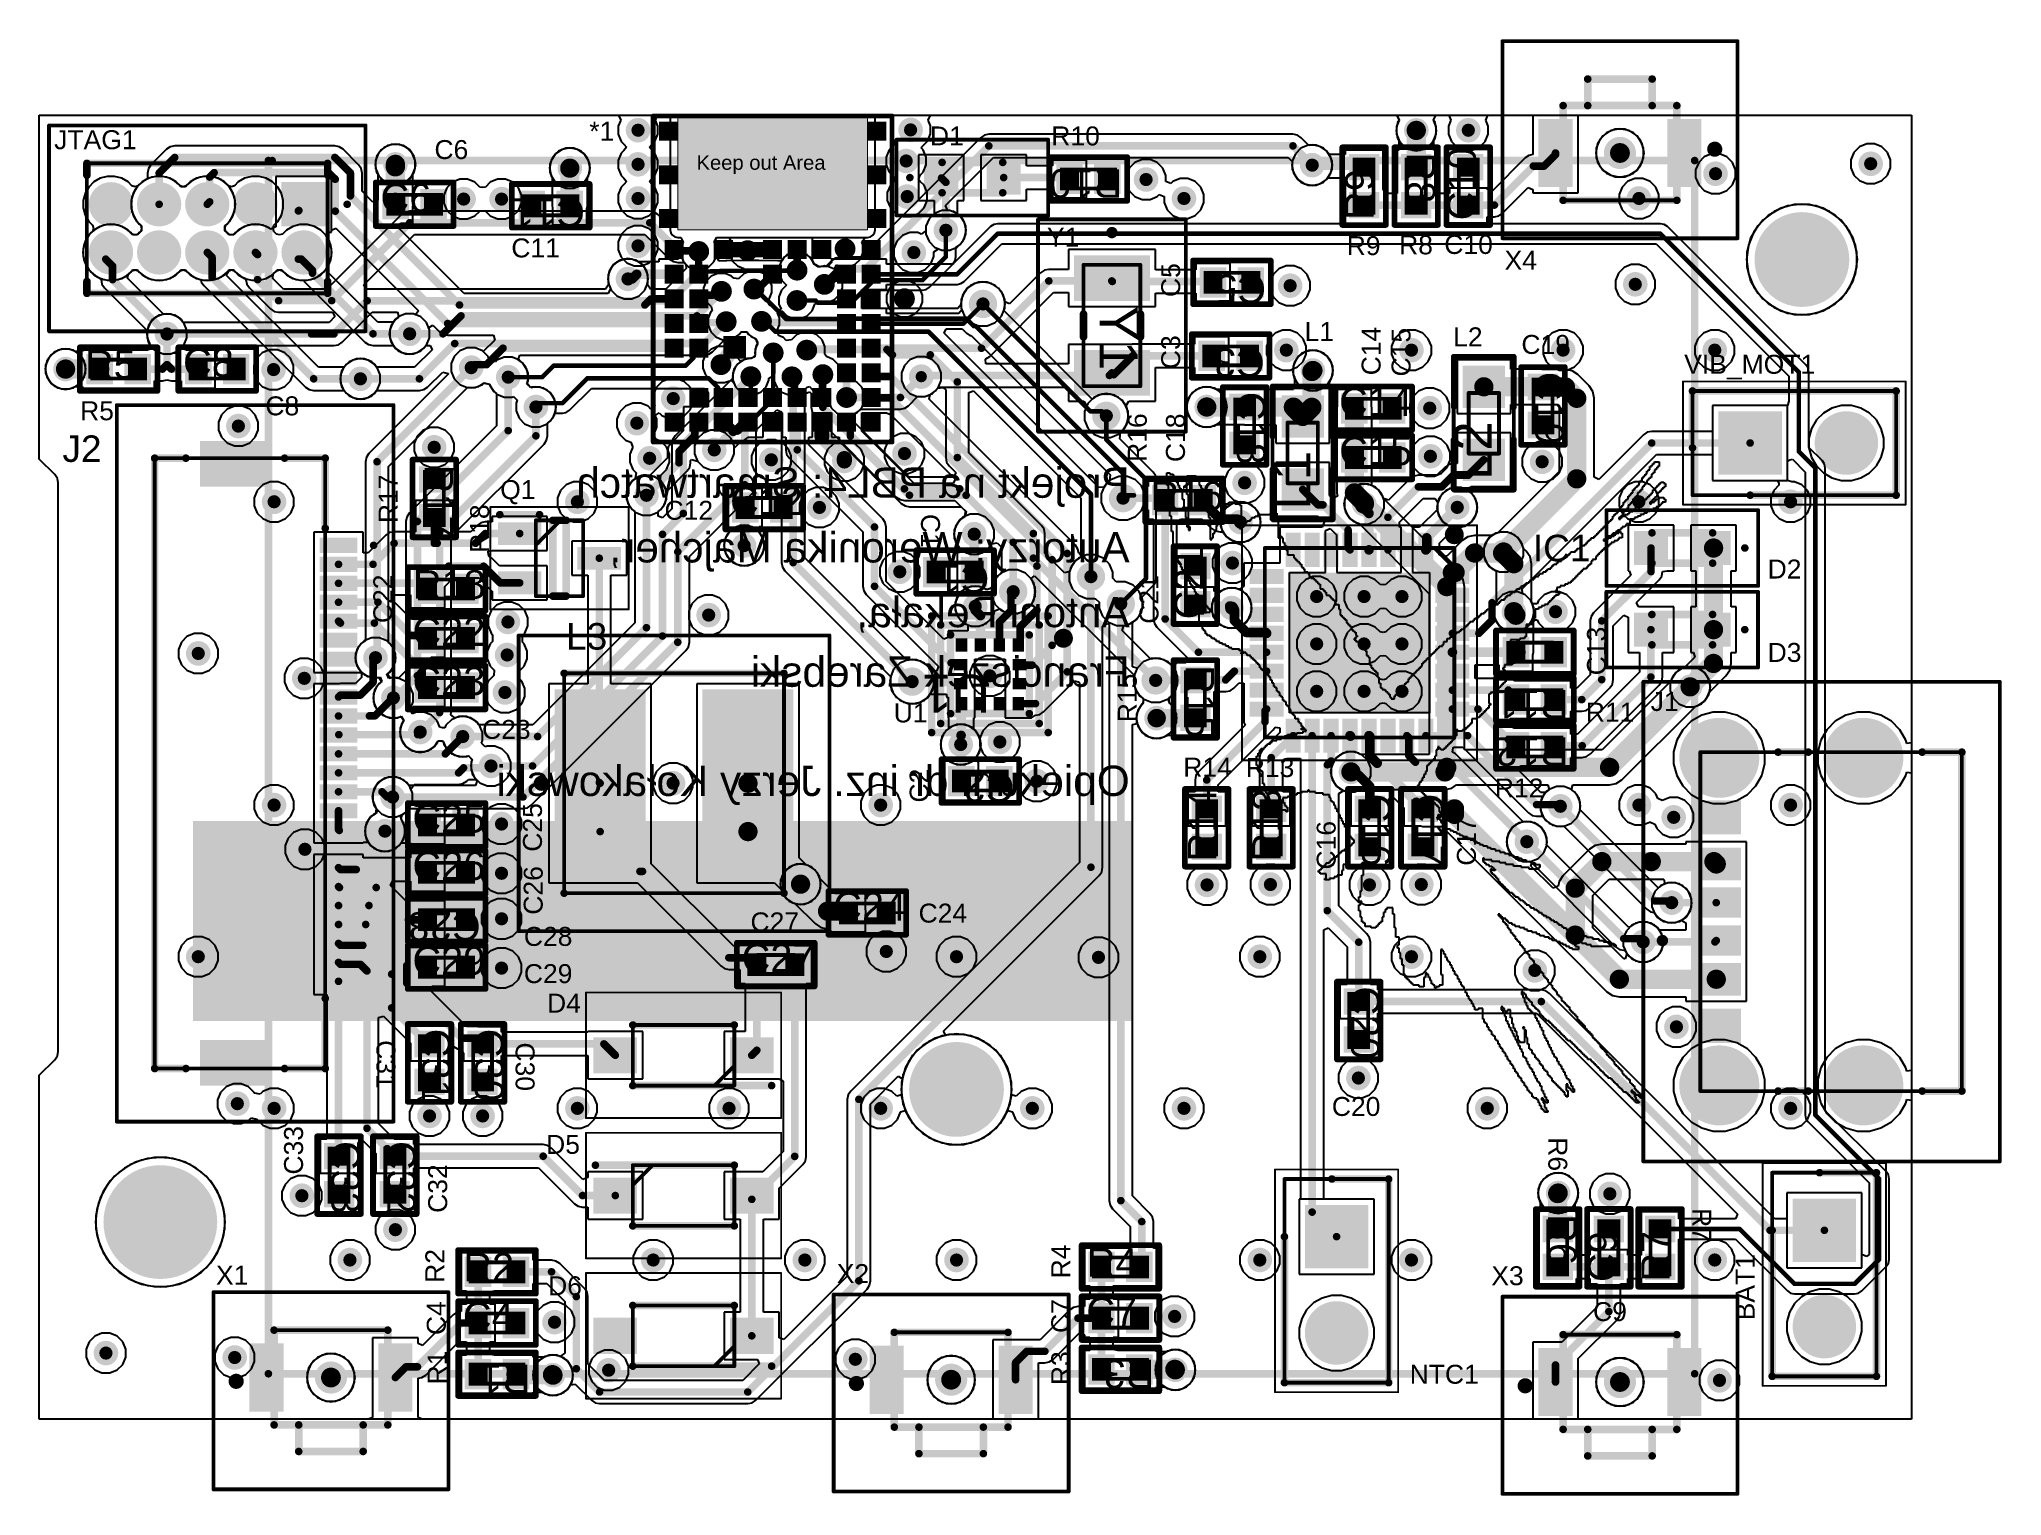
# Model space of a CAD drawing. Header units: inches. Extents: x 0.3 to 52.1, y -1.7 to 36.7.
import ezdxf

# ---------------------------------------------------------------- set-up
doc = ezdxf.new("R2010")
doc.units = ezdxf.units.IN
for name, color, linetype in [('Bottom Layer', 5, 'Continuous'), ('Bottom Overlay', 54, 'Continuous'), ('Bottom Solder', 6, 'Continuous'), ('Internal1', 16, 'Continuous'), ('Internal2', 76, 'Continuous'), ('Keep-Out Layer', 6, 'Continuous'), ('Multi-Layer', 9, 'Continuous'), ('Pad Holes', 156, 'Continuous'), ('Top Assembly', 216, 'Continuous'), ('Top Component Outline', 6, 'Continuous'), ('Top Layer', 1, 'Continuous'), ('Top Overlay', 2, 'Continuous'), ('Top Paste', 8, 'Continuous'), ('Top Solder', 216, 'Continuous'), ('Via Holes', 16, 'Continuous'), ('wyswietlacz', 56, 'Continuous')]:
    doc.layers.add(name, color=color, linetype=linetype)
doc.styles.add('Arial', font='', dxfattribs={"height": 0.2})
doc.styles.get('Arial').set_extended_font_data('Arial')

msp = doc.modelspace()

# ---------------------------------------------------------------- texts
at = {"layer": 'Bottom Overlay', "style": 'Arial', "text_generation_flag": 2}
for s, p in [('Projekt na PBL4: Smartwatch', (29.069, 24.605)), ('Autorzy: Weronika Majcher,', (29.069, 22.899)), ('Antoni Pekała,', (29.069, 21.192)), ('Franciszek Zarebski', (29.069, 19.62)), ('Opiekun: dr inz. Jerzy Kołakowski', (29.069, 16.74))]:
    msp.add_text(s, height=0.8, dxfattribs=at).set_placement(p)
at = {"layer": 'Top Overlay', "style": 'Arial'}
for s, height, p in [('JTAG1', 0.5, (0.7, 33.8)), ('*1', 0.5, (14.813, 34.024)), ('D1', 0.5, (23.8, 33.9)), ('R10', 0.5, (27, 33.9)), ('C6', 0.5, (10.73, 33.54)), ('Y1', 0.5, (26.885, 31.227)), ('C11', 0.5, (12.758, 30.945)), ('R9', 0.5, (34.792, 31.006)), ('R8', 0.5, (36.174, 31.026)), ('C10', 0.5, (37.366, 31.037)), ('X4', 0.5, (38.956, 30.621)), ('L1', 0.5, (33.682, 28.741)), ('L2', 0.5, (37.6, 28.6)), ('C19', 0.5, (39.4, 28.4)), ('VIB_MOT1', 0.5, (43.695, 27.876)), ('R5', 0.5, (1.383, 26.65)), ('C8', 0.5, (6.27, 26.78)), ('J2', 0.7, (0.917, 25.55)), ('Q1', 0.5, (12.464, 24.571)), ('C12', 0.5, (16.799, 24.025)), ('IC1', 0.7, (39.702, 22.929)), ('D2', 0.5, (45.895, 22.476)), ('L3', 0.7, (14.2, 20.6)), ('D3', 0.5, (45.895, 20.276)), ('U1', 0.5, (22.843, 18.68)), ('R11', 0.5, (41.1, 18.7)), ('J1', 0.5, (42.81, 18.982)), ('C23', 0.5, (11.986, 18.246)), ('R14', 0.5, (30.48, 17.25)), ('R13', 0.5, (32.13, 17.239)), ('R12', 0.5, (38.7, 16.7)), ('C27', 0.5, (19.066, 13.168)), ('C24', 0.5, (23.5, 13.4)), ('C28', 0.5, (13.088, 12.785)), ('C29', 0.5, (13.088, 11.804)), ('D4', 0.5, (13.7, 11.025)), ('C20', 0.5, (34.4, 8.3)), ('D5', 0.5, (13.675, 7.3)), ('X1', 0.5, (4.967, 3.85)), ('X2', 0.5, (21.342, 3.892)), ('X3', 0.5, (38.607, 3.835)), ('D6', 0.5, (13.728, 3.57)), ('C9', 0.5, (41.29, 2.889)), ('NTC1', 0.5, (36.453, 1.236))]:
    msp.add_text(s, height=height, dxfattribs=at).set_placement(p)
for s, rotation, p in [('C5', 90, (30.4, 29.9)), ('C14', 90, (35.686, 27.836)), ('C15', 90, (36.476, 27.806)), ('C3', 90, (30.4, 28)), ('R16', 90, (29.518, 25.552)), ('C18', 90, (30.525, 25.547)), ('R17', 90, (9.76, 23.938)), ('R18', 90, (12.171, 23.151)), ('C1', 270, (23.564, 24.179)), ('C22', 90, (9.618, 21.3)), ('C21', 90, (29.827, 21.283)), ('C13', 90, (41.63, 19.923)), ('R15', 90, (29.255, 18.685)), ('C2', 90, (23.764, 16.567)), ('C25', 90, (13.565, 15.27)), ('C16', 90, (34.5, 14.8)), ('C17', 90, (38.2, 14.9)), ('C26', 90, (13.585, 13.608)), ('C31', 270, (9.2, 10.3)), ('C30', 270, (12.871, 10.239)), ('C33', 90, (7.263, 6.754)), ('R6', 270, (40.11, 7.738)), ('C32', 90, (11.065, 5.743)), ('R7', 270, (43.907, 5.87)), ('R2', 90, (10.99, 3.898)), ('R4', 90, (27.5, 4.016)), ('BAT1', 90, (45.552, 2.909)), ('C4', 90, (11.028, 2.52)), ('C7', 90, (27.5, 2.575)), ('R1', 90, (11.051, 1.217)), ('R3', 90, (27.5, 1.2))]:
    msp.add_text(s, height=0.5, rotation=rotation, dxfattribs=at).set_placement(p)

# ---------------------------------------------------------------- blocks, each defined once
blk = doc.blocks.new('0402_RES_REFLOW_76')
at = {"layer": 'Top Layer'}
for points in [[(-0.75, 0.3), (-0.25, 0.3), (-0.25, -0.3), (-0.75, -0.3)], [(0.25, 0.3), (0.75, 0.3), (0.75, -0.3), (0.25, -0.3)]]:
    blk.add_hatch(color=1, dxfattribs=at).paths.add_polyline_path(points)
at = {"layer": 'Top Paste'}
for points in [[(-0.72, 0.27), (-0.28, 0.27), (-0.28, -0.27), (-0.72, -0.27)], [(0.28, 0.27), (0.72, 0.27), (0.72, -0.27), (0.28, -0.27)]]:
    blk.add_hatch(color=8, dxfattribs=at).paths.add_polyline_path(points)
at = {"layer": 'Top Solder'}
for points in [[(-0.85, 0.4), (-0.15, 0.4), (-0.15, -0.4), (-0.85, -0.4)], [(0.15, 0.4), (0.85, 0.4), (0.85, -0.4), (0.15, -0.4)]]:
    blk.add_hatch(color=216, dxfattribs=at).paths.add_polyline_path(points)
at = {"layer": 'Top Assembly'}
for points in [[(-1.025, 0.575, 0.15, 0.15, 0), (-1.025, -0.575, 0.15, 0.15, 0)], [(1.025, 0.575, 0.15, 0.15, 0), (-1.025, 0.575, 0.15, 0.15, 0)], [(1.025, 0.575, 0.15, 0.15, 0), (1.025, -0.575, 0.15, 0.15, 0)], [(1.025, -0.575, 0.15, 0.15, 0), (-1.025, -0.575, 0.15, 0.15, 0)]]:
    blk.add_lwpolyline(points, format="xyseb", dxfattribs=at)
for points in [[(-1.062, 0.575, 0.075, 0.075, 1), (-0.987, 0.575, 0.075, 0.075, 1)], [(-1.062, 0.575, 0.075, 0.075, 1), (-0.987, 0.575, 0.075, 0.075, 1)], [(0.987, 0.575, 0.075, 0.075, 1), (1.062, 0.575, 0.075, 0.075, 1)], [(0.987, 0.575, 0.075, 0.075, 1), (1.062, 0.575, 0.075, 0.075, 1)], [(-1.062, -0.575, 0.075, 0.075, 1), (-0.987, -0.575, 0.075, 0.075, 1)], [(-1.062, -0.575, 0.075, 0.075, 1), (-0.987, -0.575, 0.075, 0.075, 1)], [(0.987, -0.575, 0.075, 0.075, 1), (1.062, -0.575, 0.075, 0.075, 1)], [(0.987, -0.575, 0.075, 0.075, 1), (1.062, -0.575, 0.075, 0.075, 1)]]:
    blk.add_lwpolyline(points, format="xyseb", close=True, dxfattribs=at)
at = {"layer": 'Top Component Outline'}
for points in [[(-0.5, 0.25, 0.102, 0.102, 0), (-0.5, -0.25, 0.102, 0.102, 0)], [(0.5, 0.25, 0.102, 0.102, 0), (-0.5, 0.25, 0.102, 0.102, 0)], [(0.5, 0.25, 0.102, 0.102, 0), (0.5, -0.25, 0.102, 0.102, 0)], [(0.5, -0.25, 0.102, 0.102, 0), (-0.5, -0.25, 0.102, 0.102, 0)]]:
    blk.add_lwpolyline(points, format="xyseb", dxfattribs=at)
for points in [[(-0.525, 0.25, 0.0508, 0.0508, 1), (-0.474, 0.25, 0.0508, 0.0508, 1)], [(-0.525, 0.25, 0.0508, 0.0508, 1), (-0.474, 0.25, 0.0508, 0.0508, 1)], [(0.475, 0.25, 0.0508, 0.0508, 1), (0.526, 0.25, 0.0508, 0.0508, 1)], [(0.475, 0.25, 0.0508, 0.0508, 1), (0.526, 0.25, 0.0508, 0.0508, 1)], [(-0.525, -0.25, 0.0508, 0.0508, 1), (-0.474, -0.25, 0.0508, 0.0508, 1)], [(-0.525, -0.25, 0.0508, 0.0508, 1), (-0.474, -0.25, 0.0508, 0.0508, 1)], [(0.475, -0.25, 0.0508, 0.0508, 1), (0.526, -0.25, 0.0508, 0.0508, 1)], [(0.475, -0.25, 0.0508, 0.0508, 1), (0.526, -0.25, 0.0508, 0.0508, 1)]]:
    blk.add_lwpolyline(points, format="xyseb", close=True, dxfattribs=at)
at = {"layer": 'Top Overlay'}
for points in [[(-1.025, 0.575, 0.15, 0.15, 0), (-1.025, -0.575, 0.15, 0.15, 0)], [(1.025, 0.575, 0.15, 0.15, 0), (-1.025, 0.575, 0.15, 0.15, 0)], [(1.025, 0.575, 0.15, 0.15, 0), (1.025, -0.575, 0.15, 0.15, 0)], [(1.025, -0.575, 0.15, 0.15, 0), (-1.025, -0.575, 0.15, 0.15, 0)]]:
    blk.add_lwpolyline(points, format="xyseb", dxfattribs=at)
for points in [[(-1.062, 0.575, 0.075, 0.075, 1), (-0.987, 0.575, 0.075, 0.075, 1)], [(-1.062, 0.575, 0.075, 0.075, 1), (-0.987, 0.575, 0.075, 0.075, 1)], [(0.987, 0.575, 0.075, 0.075, 1), (1.062, 0.575, 0.075, 0.075, 1)], [(0.987, 0.575, 0.075, 0.075, 1), (1.062, 0.575, 0.075, 0.075, 1)], [(-1.062, -0.575, 0.075, 0.075, 1), (-0.987, -0.575, 0.075, 0.075, 1)], [(-1.062, -0.575, 0.075, 0.075, 1), (-0.987, -0.575, 0.075, 0.075, 1)], [(0.987, -0.575, 0.075, 0.075, 1), (1.062, -0.575, 0.075, 0.075, 1)], [(0.987, -0.575, 0.075, 0.075, 1), (1.062, -0.575, 0.075, 0.075, 1)]]:
    blk.add_lwpolyline(points, format="xyseb", close=True, dxfattribs=at)
at = {"layer": 'Top Assembly', "style": 'Arial'}
blk.add_text('R3', height=0.75, dxfattribs=at).set_placement((-0.889, -0.254))
blk = doc.blocks.new('0402_RES_REFLOW_77')
at = {"layer": 'Top Layer'}
for points in [[(-0.75, 0.3), (-0.25, 0.3), (-0.25, -0.3), (-0.75, -0.3)], [(0.25, 0.3), (0.75, 0.3), (0.75, -0.3), (0.25, -0.3)]]:
    blk.add_hatch(color=1, dxfattribs=at).paths.add_polyline_path(points)
at = {"layer": 'Top Paste'}
for points in [[(-0.72, 0.27), (-0.28, 0.27), (-0.28, -0.27), (-0.72, -0.27)], [(0.28, 0.27), (0.72, 0.27), (0.72, -0.27), (0.28, -0.27)]]:
    blk.add_hatch(color=8, dxfattribs=at).paths.add_polyline_path(points)
at = {"layer": 'Top Solder'}
for points in [[(-0.85, 0.4), (-0.15, 0.4), (-0.15, -0.4), (-0.85, -0.4)], [(0.15, 0.4), (0.85, 0.4), (0.85, -0.4), (0.15, -0.4)]]:
    blk.add_hatch(color=216, dxfattribs=at).paths.add_polyline_path(points)
at = {"layer": 'Top Assembly'}
for points in [[(-1.025, -0.575, 0.15, 0.15, 0), (-1.025, 0.575, 0.15, 0.15, 0)], [(1.025, 0.575, 0.15, 0.15, 0), (-1.025, 0.575, 0.15, 0.15, 0)], [(1.025, -0.575, 0.15, 0.15, 0), (1.025, 0.575, 0.15, 0.15, 0)], [(1.025, -0.575, 0.15, 0.15, 0), (-1.025, -0.575, 0.15, 0.15, 0)]]:
    blk.add_lwpolyline(points, format="xyseb", dxfattribs=at)
for points in [[(-1.062, 0.575, 0.075, 0.075, 1), (-0.987, 0.575, 0.075, 0.075, 1)], [(-1.062, 0.575, 0.075, 0.075, 1), (-0.987, 0.575, 0.075, 0.075, 1)], [(0.987, 0.575, 0.075, 0.075, 1), (1.062, 0.575, 0.075, 0.075, 1)], [(0.987, 0.575, 0.075, 0.075, 1), (1.062, 0.575, 0.075, 0.075, 1)], [(-1.062, -0.575, 0.075, 0.075, 1), (-0.987, -0.575, 0.075, 0.075, 1)], [(-1.062, -0.575, 0.075, 0.075, 1), (-0.987, -0.575, 0.075, 0.075, 1)], [(0.987, -0.575, 0.075, 0.075, 1), (1.062, -0.575, 0.075, 0.075, 1)], [(0.987, -0.575, 0.075, 0.075, 1), (1.062, -0.575, 0.075, 0.075, 1)]]:
    blk.add_lwpolyline(points, format="xyseb", close=True, dxfattribs=at)
at = {"layer": 'Top Component Outline'}
for points in [[(-0.5, -0.25, 0.102, 0.102, 0), (-0.5, 0.25, 0.102, 0.102, 0)], [(0.5, 0.25, 0.102, 0.102, 0), (-0.5, 0.25, 0.102, 0.102, 0)], [(0.5, -0.25, 0.102, 0.102, 0), (0.5, 0.25, 0.102, 0.102, 0)], [(0.5, -0.25, 0.102, 0.102, 0), (-0.5, -0.25, 0.102, 0.102, 0)]]:
    blk.add_lwpolyline(points, format="xyseb", dxfattribs=at)
for points in [[(-0.525, 0.25, 0.0508, 0.0508, 1), (-0.474, 0.25, 0.0508, 0.0508, 1)], [(-0.525, 0.25, 0.0508, 0.0508, 1), (-0.474, 0.25, 0.0508, 0.0508, 1)], [(0.475, 0.25, 0.0508, 0.0508, 1), (0.526, 0.25, 0.0508, 0.0508, 1)], [(0.475, 0.25, 0.0508, 0.0508, 1), (0.526, 0.25, 0.0508, 0.0508, 1)], [(-0.525, -0.25, 0.0508, 0.0508, 1), (-0.474, -0.25, 0.0508, 0.0508, 1)], [(-0.525, -0.25, 0.0508, 0.0508, 1), (-0.474, -0.25, 0.0508, 0.0508, 1)], [(0.475, -0.25, 0.0508, 0.0508, 1), (0.526, -0.25, 0.0508, 0.0508, 1)], [(0.475, -0.25, 0.0508, 0.0508, 1), (0.526, -0.25, 0.0508, 0.0508, 1)]]:
    blk.add_lwpolyline(points, format="xyseb", close=True, dxfattribs=at)
at = {"layer": 'Top Overlay'}
for points in [[(-1.025, -0.575, 0.15, 0.15, 0), (-1.025, 0.575, 0.15, 0.15, 0)], [(1.025, 0.575, 0.15, 0.15, 0), (-1.025, 0.575, 0.15, 0.15, 0)], [(1.025, -0.575, 0.15, 0.15, 0), (1.025, 0.575, 0.15, 0.15, 0)], [(1.025, -0.575, 0.15, 0.15, 0), (-1.025, -0.575, 0.15, 0.15, 0)]]:
    blk.add_lwpolyline(points, format="xyseb", dxfattribs=at)
for points in [[(-1.062, 0.575, 0.075, 0.075, 1), (-0.987, 0.575, 0.075, 0.075, 1)], [(-1.062, 0.575, 0.075, 0.075, 1), (-0.987, 0.575, 0.075, 0.075, 1)], [(0.987, 0.575, 0.075, 0.075, 1), (1.062, 0.575, 0.075, 0.075, 1)], [(0.987, 0.575, 0.075, 0.075, 1), (1.062, 0.575, 0.075, 0.075, 1)], [(-1.062, -0.575, 0.075, 0.075, 1), (-0.987, -0.575, 0.075, 0.075, 1)], [(-1.062, -0.575, 0.075, 0.075, 1), (-0.987, -0.575, 0.075, 0.075, 1)], [(0.987, -0.575, 0.075, 0.075, 1), (1.062, -0.575, 0.075, 0.075, 1)], [(0.987, -0.575, 0.075, 0.075, 1), (1.062, -0.575, 0.075, 0.075, 1)]]:
    blk.add_lwpolyline(points, format="xyseb", close=True, dxfattribs=at)
at = {"layer": 'Top Assembly', "style": 'Arial'}
blk.add_text('R8', height=0.75, dxfattribs=at).set_placement((-0.889, -0.254))
blk = doc.blocks.new('0402_RES_REFLOW_78')
at = {"layer": 'Top Layer'}
for points in [[(-0.75, 0.3), (-0.25, 0.3), (-0.25, -0.3), (-0.75, -0.3)], [(0.25, 0.3), (0.75, 0.3), (0.75, -0.3), (0.25, -0.3)]]:
    blk.add_hatch(color=1, dxfattribs=at).paths.add_polyline_path(points)
at = {"layer": 'Top Paste'}
for points in [[(-0.72, 0.27), (-0.28, 0.27), (-0.28, -0.27), (-0.72, -0.27)], [(0.28, 0.27), (0.72, 0.27), (0.72, -0.27), (0.28, -0.27)]]:
    blk.add_hatch(color=8, dxfattribs=at).paths.add_polyline_path(points)
at = {"layer": 'Top Solder'}
for points in [[(-0.85, 0.4), (-0.15, 0.4), (-0.15, -0.4), (-0.85, -0.4)], [(0.15, 0.4), (0.85, 0.4), (0.85, -0.4), (0.15, -0.4)]]:
    blk.add_hatch(color=216, dxfattribs=at).paths.add_polyline_path(points)
at = {"layer": 'Top Assembly'}
for points in [[(1.025, 0.575, 0.15, 0.15, 0), (-1.025, 0.575, 0.15, 0.15, 0)], [(-1.025, -0.575, 0.15, 0.15, 0), (-1.025, 0.575, 0.15, 0.15, 0)], [(1.025, -0.575, 0.15, 0.15, 0), (1.025, 0.575, 0.15, 0.15, 0)], [(1.025, -0.575, 0.15, 0.15, 0), (-1.025, -0.575, 0.15, 0.15, 0)]]:
    blk.add_lwpolyline(points, format="xyseb", dxfattribs=at)
for points in [[(-1.062, 0.575, 0.075, 0.075, 1), (-0.987, 0.575, 0.075, 0.075, 1)], [(-1.062, 0.575, 0.075, 0.075, 1), (-0.987, 0.575, 0.075, 0.075, 1)], [(0.987, 0.575, 0.075, 0.075, 1), (1.062, 0.575, 0.075, 0.075, 1)], [(0.987, 0.575, 0.075, 0.075, 1), (1.062, 0.575, 0.075, 0.075, 1)], [(-1.062, -0.575, 0.075, 0.075, 1), (-0.987, -0.575, 0.075, 0.075, 1)], [(-1.062, -0.575, 0.075, 0.075, 1), (-0.987, -0.575, 0.075, 0.075, 1)], [(0.987, -0.575, 0.075, 0.075, 1), (1.062, -0.575, 0.075, 0.075, 1)], [(0.987, -0.575, 0.075, 0.075, 1), (1.062, -0.575, 0.075, 0.075, 1)]]:
    blk.add_lwpolyline(points, format="xyseb", close=True, dxfattribs=at)
at = {"layer": 'Top Component Outline'}
for points in [[(0.5, 0.25, 0.102, 0.102, 0), (-0.5, 0.25, 0.102, 0.102, 0)], [(-0.5, -0.25, 0.102, 0.102, 0), (-0.5, 0.25, 0.102, 0.102, 0)], [(0.5, -0.25, 0.102, 0.102, 0), (0.5, 0.25, 0.102, 0.102, 0)], [(0.5, -0.25, 0.102, 0.102, 0), (-0.5, -0.25, 0.102, 0.102, 0)]]:
    blk.add_lwpolyline(points, format="xyseb", dxfattribs=at)
for points in [[(-0.525, 0.25, 0.0508, 0.0508, 1), (-0.474, 0.25, 0.0508, 0.0508, 1)], [(-0.525, 0.25, 0.0508, 0.0508, 1), (-0.474, 0.25, 0.0508, 0.0508, 1)], [(0.475, 0.25, 0.0508, 0.0508, 1), (0.526, 0.25, 0.0508, 0.0508, 1)], [(0.475, 0.25, 0.0508, 0.0508, 1), (0.526, 0.25, 0.0508, 0.0508, 1)], [(-0.525, -0.25, 0.0508, 0.0508, 1), (-0.474, -0.25, 0.0508, 0.0508, 1)], [(-0.525, -0.25, 0.0508, 0.0508, 1), (-0.474, -0.25, 0.0508, 0.0508, 1)], [(0.475, -0.25, 0.0508, 0.0508, 1), (0.526, -0.25, 0.0508, 0.0508, 1)], [(0.475, -0.25, 0.0508, 0.0508, 1), (0.526, -0.25, 0.0508, 0.0508, 1)]]:
    blk.add_lwpolyline(points, format="xyseb", close=True, dxfattribs=at)
at = {"layer": 'Top Overlay'}
for points in [[(1.025, 0.575, 0.15, 0.15, 0), (-1.025, 0.575, 0.15, 0.15, 0)], [(-1.025, -0.575, 0.15, 0.15, 0), (-1.025, 0.575, 0.15, 0.15, 0)], [(1.025, -0.575, 0.15, 0.15, 0), (1.025, 0.575, 0.15, 0.15, 0)], [(1.025, -0.575, 0.15, 0.15, 0), (-1.025, -0.575, 0.15, 0.15, 0)]]:
    blk.add_lwpolyline(points, format="xyseb", dxfattribs=at)
for points in [[(-1.062, 0.575, 0.075, 0.075, 1), (-0.987, 0.575, 0.075, 0.075, 1)], [(-1.062, 0.575, 0.075, 0.075, 1), (-0.987, 0.575, 0.075, 0.075, 1)], [(0.987, 0.575, 0.075, 0.075, 1), (1.062, 0.575, 0.075, 0.075, 1)], [(0.987, 0.575, 0.075, 0.075, 1), (1.062, 0.575, 0.075, 0.075, 1)], [(-1.062, -0.575, 0.075, 0.075, 1), (-0.987, -0.575, 0.075, 0.075, 1)], [(-1.062, -0.575, 0.075, 0.075, 1), (-0.987, -0.575, 0.075, 0.075, 1)], [(0.987, -0.575, 0.075, 0.075, 1), (1.062, -0.575, 0.075, 0.075, 1)], [(0.987, -0.575, 0.075, 0.075, 1), (1.062, -0.575, 0.075, 0.075, 1)]]:
    blk.add_lwpolyline(points, format="xyseb", close=True, dxfattribs=at)
at = {"layer": 'Top Assembly', "style": 'Arial'}
blk.add_text('R6', height=0.75, dxfattribs=at).set_placement((-0.889, -0.254))
blk = doc.blocks.new('0402_RES_REFLOW_79')
at = {"layer": 'Top Layer'}
for points in [[(-0.75, 0.3), (-0.25, 0.3), (-0.25, -0.3), (-0.75, -0.3)], [(0.25, 0.3), (0.75, 0.3), (0.75, -0.3), (0.25, -0.3)]]:
    blk.add_hatch(color=1, dxfattribs=at).paths.add_polyline_path(points)
at = {"layer": 'Top Paste'}
for points in [[(-0.72, 0.27), (-0.28, 0.27), (-0.28, -0.27), (-0.72, -0.27)], [(0.28, 0.27), (0.72, 0.27), (0.72, -0.27), (0.28, -0.27)]]:
    blk.add_hatch(color=8, dxfattribs=at).paths.add_polyline_path(points)
at = {"layer": 'Top Solder'}
for points in [[(-0.85, 0.4), (-0.15, 0.4), (-0.15, -0.4), (-0.85, -0.4)], [(0.15, 0.4), (0.85, 0.4), (0.85, -0.4), (0.15, -0.4)]]:
    blk.add_hatch(color=216, dxfattribs=at).paths.add_polyline_path(points)
at = {"layer": 'Top Assembly'}
for points in [[(1.025, 0.575, 0.15, 0.15, 0), (-1.025, 0.575, 0.15, 0.15, 0)], [(-1.025, 0.575, 0.15, 0.15, 0), (-1.025, -0.575, 0.15, 0.15, 0)], [(1.025, 0.575, 0.15, 0.15, 0), (1.025, -0.575, 0.15, 0.15, 0)], [(1.025, -0.575, 0.15, 0.15, 0), (-1.025, -0.575, 0.15, 0.15, 0)]]:
    blk.add_lwpolyline(points, format="xyseb", dxfattribs=at)
for points in [[(-1.062, 0.575, 0.075, 0.075, 1), (-0.987, 0.575, 0.075, 0.075, 1)], [(-1.062, 0.575, 0.075, 0.075, 1), (-0.987, 0.575, 0.075, 0.075, 1)], [(0.987, 0.575, 0.075, 0.075, 1), (1.062, 0.575, 0.075, 0.075, 1)], [(0.987, 0.575, 0.075, 0.075, 1), (1.062, 0.575, 0.075, 0.075, 1)], [(-1.062, -0.575, 0.075, 0.075, 1), (-0.987, -0.575, 0.075, 0.075, 1)], [(-1.062, -0.575, 0.075, 0.075, 1), (-0.987, -0.575, 0.075, 0.075, 1)], [(0.987, -0.575, 0.075, 0.075, 1), (1.062, -0.575, 0.075, 0.075, 1)], [(0.987, -0.575, 0.075, 0.075, 1), (1.062, -0.575, 0.075, 0.075, 1)]]:
    blk.add_lwpolyline(points, format="xyseb", close=True, dxfattribs=at)
at = {"layer": 'Top Component Outline'}
for points in [[(0.5, 0.25, 0.102, 0.102, 0), (-0.5, 0.25, 0.102, 0.102, 0)], [(-0.5, 0.25, 0.102, 0.102, 0), (-0.5, -0.25, 0.102, 0.102, 0)], [(0.5, 0.25, 0.102, 0.102, 0), (0.5, -0.25, 0.102, 0.102, 0)], [(0.5, -0.25, 0.102, 0.102, 0), (-0.5, -0.25, 0.102, 0.102, 0)]]:
    blk.add_lwpolyline(points, format="xyseb", dxfattribs=at)
for points in [[(-0.525, 0.25, 0.0508, 0.0508, 1), (-0.474, 0.25, 0.0508, 0.0508, 1)], [(-0.525, 0.25, 0.0508, 0.0508, 1), (-0.474, 0.25, 0.0508, 0.0508, 1)], [(0.475, 0.25, 0.0508, 0.0508, 1), (0.526, 0.25, 0.0508, 0.0508, 1)], [(0.475, 0.25, 0.0508, 0.0508, 1), (0.526, 0.25, 0.0508, 0.0508, 1)], [(-0.525, -0.25, 0.0508, 0.0508, 1), (-0.474, -0.25, 0.0508, 0.0508, 1)], [(-0.525, -0.25, 0.0508, 0.0508, 1), (-0.474, -0.25, 0.0508, 0.0508, 1)], [(0.475, -0.25, 0.0508, 0.0508, 1), (0.526, -0.25, 0.0508, 0.0508, 1)], [(0.475, -0.25, 0.0508, 0.0508, 1), (0.526, -0.25, 0.0508, 0.0508, 1)]]:
    blk.add_lwpolyline(points, format="xyseb", close=True, dxfattribs=at)
at = {"layer": 'Top Overlay'}
for points in [[(1.025, 0.575, 0.15, 0.15, 0), (-1.025, 0.575, 0.15, 0.15, 0)], [(-1.025, 0.575, 0.15, 0.15, 0), (-1.025, -0.575, 0.15, 0.15, 0)], [(1.025, 0.575, 0.15, 0.15, 0), (1.025, -0.575, 0.15, 0.15, 0)], [(1.025, -0.575, 0.15, 0.15, 0), (-1.025, -0.575, 0.15, 0.15, 0)]]:
    blk.add_lwpolyline(points, format="xyseb", dxfattribs=at)
for points in [[(-1.062, 0.575, 0.075, 0.075, 1), (-0.987, 0.575, 0.075, 0.075, 1)], [(-1.062, 0.575, 0.075, 0.075, 1), (-0.987, 0.575, 0.075, 0.075, 1)], [(0.987, 0.575, 0.075, 0.075, 1), (1.062, 0.575, 0.075, 0.075, 1)], [(0.987, 0.575, 0.075, 0.075, 1), (1.062, 0.575, 0.075, 0.075, 1)], [(-1.062, -0.575, 0.075, 0.075, 1), (-0.987, -0.575, 0.075, 0.075, 1)], [(-1.062, -0.575, 0.075, 0.075, 1), (-0.987, -0.575, 0.075, 0.075, 1)], [(0.987, -0.575, 0.075, 0.075, 1), (1.062, -0.575, 0.075, 0.075, 1)], [(0.987, -0.575, 0.075, 0.075, 1), (1.062, -0.575, 0.075, 0.075, 1)]]:
    blk.add_lwpolyline(points, format="xyseb", close=True, dxfattribs=at)
at = {"layer": 'Top Assembly', "style": 'Arial'}
blk.add_text('R1', height=0.75, dxfattribs=at).set_placement((-0.889, -0.254))
blk = doc.blocks.new('0402_RES_REFLOW_80')
at = {"layer": 'Top Layer'}
for points in [[(-0.75, 0.3), (-0.25, 0.3), (-0.25, -0.3), (-0.75, -0.3)], [(0.25, 0.3), (0.75, 0.3), (0.75, -0.3), (0.25, -0.3)]]:
    blk.add_hatch(color=1, dxfattribs=at).paths.add_polyline_path(points)
at = {"layer": 'Top Paste'}
for points in [[(-0.72, 0.27), (-0.28, 0.27), (-0.28, -0.27), (-0.72, -0.27)], [(0.28, 0.27), (0.72, 0.27), (0.72, -0.27), (0.28, -0.27)]]:
    blk.add_hatch(color=8, dxfattribs=at).paths.add_polyline_path(points)
at = {"layer": 'Top Solder'}
for points in [[(-0.85, 0.4), (-0.15, 0.4), (-0.15, -0.4), (-0.85, -0.4)], [(0.15, 0.4), (0.85, 0.4), (0.85, -0.4), (0.15, -0.4)]]:
    blk.add_hatch(color=216, dxfattribs=at).paths.add_polyline_path(points)
at = {"layer": 'Top Assembly'}
for points in [[(-1.025, 0.575, 0.15, 0.15, 0), (1.025, 0.575, 0.15, 0.15, 0)], [(-1.025, -0.575, 0.15, 0.15, 0), (-1.025, 0.575, 0.15, 0.15, 0)], [(1.025, -0.575, 0.15, 0.15, 0), (1.025, 0.575, 0.15, 0.15, 0)], [(-1.025, -0.575, 0.15, 0.15, 0), (1.025, -0.575, 0.15, 0.15, 0)]]:
    blk.add_lwpolyline(points, format="xyseb", dxfattribs=at)
for points in [[(-1.062, 0.575, 0.075, 0.075, 1), (-0.987, 0.575, 0.075, 0.075, 1)], [(-1.062, 0.575, 0.075, 0.075, 1), (-0.987, 0.575, 0.075, 0.075, 1)], [(0.987, 0.575, 0.075, 0.075, 1), (1.062, 0.575, 0.075, 0.075, 1)], [(0.987, 0.575, 0.075, 0.075, 1), (1.062, 0.575, 0.075, 0.075, 1)], [(-1.062, -0.575, 0.075, 0.075, 1), (-0.987, -0.575, 0.075, 0.075, 1)], [(-1.062, -0.575, 0.075, 0.075, 1), (-0.987, -0.575, 0.075, 0.075, 1)], [(0.987, -0.575, 0.075, 0.075, 1), (1.062, -0.575, 0.075, 0.075, 1)], [(0.987, -0.575, 0.075, 0.075, 1), (1.062, -0.575, 0.075, 0.075, 1)]]:
    blk.add_lwpolyline(points, format="xyseb", close=True, dxfattribs=at)
at = {"layer": 'Top Component Outline'}
for points in [[(-0.5, 0.25, 0.102, 0.102, 0), (0.5, 0.25, 0.102, 0.102, 0)], [(-0.5, -0.25, 0.102, 0.102, 0), (-0.5, 0.25, 0.102, 0.102, 0)], [(0.5, -0.25, 0.102, 0.102, 0), (0.5, 0.25, 0.102, 0.102, 0)], [(-0.5, -0.25, 0.102, 0.102, 0), (0.5, -0.25, 0.102, 0.102, 0)]]:
    blk.add_lwpolyline(points, format="xyseb", dxfattribs=at)
for points in [[(-0.525, 0.25, 0.0508, 0.0508, 1), (-0.474, 0.25, 0.0508, 0.0508, 1)], [(-0.525, 0.25, 0.0508, 0.0508, 1), (-0.474, 0.25, 0.0508, 0.0508, 1)], [(0.475, 0.25, 0.0508, 0.0508, 1), (0.526, 0.25, 0.0508, 0.0508, 1)], [(0.475, 0.25, 0.0508, 0.0508, 1), (0.526, 0.25, 0.0508, 0.0508, 1)], [(-0.525, -0.25, 0.0508, 0.0508, 1), (-0.474, -0.25, 0.0508, 0.0508, 1)], [(-0.525, -0.25, 0.0508, 0.0508, 1), (-0.474, -0.25, 0.0508, 0.0508, 1)], [(0.475, -0.25, 0.0508, 0.0508, 1), (0.526, -0.25, 0.0508, 0.0508, 1)], [(0.475, -0.25, 0.0508, 0.0508, 1), (0.526, -0.25, 0.0508, 0.0508, 1)]]:
    blk.add_lwpolyline(points, format="xyseb", close=True, dxfattribs=at)
at = {"layer": 'Top Overlay'}
for points in [[(-1.025, 0.575, 0.15, 0.15, 0), (1.025, 0.575, 0.15, 0.15, 0)], [(-1.025, -0.575, 0.15, 0.15, 0), (-1.025, 0.575, 0.15, 0.15, 0)], [(1.025, -0.575, 0.15, 0.15, 0), (1.025, 0.575, 0.15, 0.15, 0)], [(-1.025, -0.575, 0.15, 0.15, 0), (1.025, -0.575, 0.15, 0.15, 0)]]:
    blk.add_lwpolyline(points, format="xyseb", dxfattribs=at)
for points in [[(-1.062, 0.575, 0.075, 0.075, 1), (-0.987, 0.575, 0.075, 0.075, 1)], [(-1.062, 0.575, 0.075, 0.075, 1), (-0.987, 0.575, 0.075, 0.075, 1)], [(0.987, 0.575, 0.075, 0.075, 1), (1.062, 0.575, 0.075, 0.075, 1)], [(0.987, 0.575, 0.075, 0.075, 1), (1.062, 0.575, 0.075, 0.075, 1)], [(-1.062, -0.575, 0.075, 0.075, 1), (-0.987, -0.575, 0.075, 0.075, 1)], [(-1.062, -0.575, 0.075, 0.075, 1), (-0.987, -0.575, 0.075, 0.075, 1)], [(0.987, -0.575, 0.075, 0.075, 1), (1.062, -0.575, 0.075, 0.075, 1)], [(0.987, -0.575, 0.075, 0.075, 1), (1.062, -0.575, 0.075, 0.075, 1)]]:
    blk.add_lwpolyline(points, format="xyseb", close=True, dxfattribs=at)
at = {"layer": 'Top Assembly', "style": 'Arial'}
blk.add_text('R2', height=0.75, rotation=360, dxfattribs=at).set_placement((-0.889, -0.254))
blk = doc.blocks.new('0402_CAP_REFLOW_81')
at = {"layer": 'Top Layer'}
for points in [[(-0.75, 0.3), (-0.25, 0.3), (-0.25, -0.3), (-0.75, -0.3)], [(0.25, 0.3), (0.75, 0.3), (0.75, -0.3), (0.25, -0.3)]]:
    blk.add_hatch(color=1, dxfattribs=at).paths.add_polyline_path(points)
at = {"layer": 'Top Paste'}
for points in [[(-0.72, 0.27), (-0.28, 0.27), (-0.28, -0.27), (-0.72, -0.27)], [(0.28, 0.27), (0.72, 0.27), (0.72, -0.27), (0.28, -0.27)]]:
    blk.add_hatch(color=8, dxfattribs=at).paths.add_polyline_path(points)
at = {"layer": 'Top Solder'}
for points in [[(-0.85, 0.4), (-0.15, 0.4), (-0.15, -0.4), (-0.85, -0.4)], [(0.15, 0.4), (0.85, 0.4), (0.85, -0.4), (0.15, -0.4)]]:
    blk.add_hatch(color=216, dxfattribs=at).paths.add_polyline_path(points)
at = {"layer": 'Top Assembly'}
for points in [[(-1.025, 0.575, 0.15, 0.15, 0), (-1.025, -0.575, 0.15, 0.15, 0)], [(-1.025, 0.575, 0.15, 0.15, 0), (1.025, 0.575, 0.15, 0.15, 0)], [(1.025, 0.575, 0.15, 0.15, 0), (1.025, -0.575, 0.15, 0.15, 0)], [(-1.025, -0.575, 0.15, 0.15, 0), (1.025, -0.575, 0.15, 0.15, 0)]]:
    blk.add_lwpolyline(points, format="xyseb", dxfattribs=at)
for points in [[(-1.062, 0.575, 0.075, 0.075, 1), (-0.987, 0.575, 0.075, 0.075, 1)], [(-1.062, 0.575, 0.075, 0.075, 1), (-0.987, 0.575, 0.075, 0.075, 1)], [(0.987, 0.575, 0.075, 0.075, 1), (1.062, 0.575, 0.075, 0.075, 1)], [(0.987, 0.575, 0.075, 0.075, 1), (1.062, 0.575, 0.075, 0.075, 1)], [(-1.062, -0.575, 0.075, 0.075, 1), (-0.987, -0.575, 0.075, 0.075, 1)], [(-1.062, -0.575, 0.075, 0.075, 1), (-0.987, -0.575, 0.075, 0.075, 1)], [(0.987, -0.575, 0.075, 0.075, 1), (1.062, -0.575, 0.075, 0.075, 1)], [(0.987, -0.575, 0.075, 0.075, 1), (1.062, -0.575, 0.075, 0.075, 1)]]:
    blk.add_lwpolyline(points, format="xyseb", close=True, dxfattribs=at)
at = {"layer": 'Top Component Outline'}
for points in [[(-0.5, 0.25, 0.102, 0.102, 0), (0.5, 0.25, 0.102, 0.102, 0)], [(-0.5, 0.25, 0.102, 0.102, 0), (-0.5, -0.25, 0.102, 0.102, 0)], [(0.5, 0.25, 0.102, 0.102, 0), (0.5, -0.25, 0.102, 0.102, 0)], [(-0.5, -0.25, 0.102, 0.102, 0), (0.5, -0.25, 0.102, 0.102, 0)]]:
    blk.add_lwpolyline(points, format="xyseb", dxfattribs=at)
for points in [[(-0.525, 0.25, 0.0508, 0.0508, 1), (-0.474, 0.25, 0.0508, 0.0508, 1)], [(-0.525, 0.25, 0.0508, 0.0508, 1), (-0.474, 0.25, 0.0508, 0.0508, 1)], [(0.475, 0.25, 0.0508, 0.0508, 1), (0.526, 0.25, 0.0508, 0.0508, 1)], [(0.475, 0.25, 0.0508, 0.0508, 1), (0.526, 0.25, 0.0508, 0.0508, 1)], [(-0.525, -0.25, 0.0508, 0.0508, 1), (-0.474, -0.25, 0.0508, 0.0508, 1)], [(-0.525, -0.25, 0.0508, 0.0508, 1), (-0.474, -0.25, 0.0508, 0.0508, 1)], [(0.475, -0.25, 0.0508, 0.0508, 1), (0.526, -0.25, 0.0508, 0.0508, 1)], [(0.475, -0.25, 0.0508, 0.0508, 1), (0.526, -0.25, 0.0508, 0.0508, 1)]]:
    blk.add_lwpolyline(points, format="xyseb", close=True, dxfattribs=at)
at = {"layer": 'Top Overlay'}
for points in [[(-1.025, 0.575, 0.152, 0.152, 0), (-1.025, -0.575, 0.152, 0.152, 0)], [(-1.025, 0.575, 0.152, 0.152, 0), (1.025, 0.575, 0.152, 0.152, 0)], [(1.025, 0.575, 0.152, 0.152, 0), (1.025, -0.575, 0.152, 0.152, 0)], [(-1.025, -0.575, 0.152, 0.152, 0), (1.025, -0.575, 0.152, 0.152, 0)]]:
    blk.add_lwpolyline(points, format="xyseb", dxfattribs=at)
for points in [[(-1.063, 0.575, 0.0762, 0.0762, 1), (-0.987, 0.575, 0.0762, 0.0762, 1)], [(-1.063, 0.575, 0.0762, 0.0762, 1), (-0.987, 0.575, 0.0762, 0.0762, 1)], [(0.987, 0.575, 0.0762, 0.0762, 1), (1.063, 0.575, 0.0762, 0.0762, 1)], [(0.987, 0.575, 0.0762, 0.0762, 1), (1.063, 0.575, 0.0762, 0.0762, 1)], [(-1.063, -0.575, 0.0762, 0.0762, 1), (-0.987, -0.575, 0.0762, 0.0762, 1)], [(-1.063, -0.575, 0.0762, 0.0762, 1), (-0.987, -0.575, 0.0762, 0.0762, 1)], [(0.987, -0.575, 0.0762, 0.0762, 1), (1.063, -0.575, 0.0762, 0.0762, 1)], [(0.987, -0.575, 0.0762, 0.0762, 1), (1.063, -0.575, 0.0762, 0.0762, 1)]]:
    blk.add_lwpolyline(points, format="xyseb", close=True, dxfattribs=at)
at = {"layer": 'Top Assembly', "style": 'Arial'}
blk.add_text('C10', height=0.75, dxfattribs=at).set_placement((-0.9, -0.2))
blk = doc.blocks.new('0402_CAP_REFLOW_82')
at = {"layer": 'Top Layer'}
for points in [[(-0.75, 0.3), (-0.25, 0.3), (-0.25, -0.3), (-0.75, -0.3)], [(0.25, 0.3), (0.75, 0.3), (0.75, -0.3), (0.25, -0.3)]]:
    blk.add_hatch(color=1, dxfattribs=at).paths.add_polyline_path(points)
at = {"layer": 'Top Paste'}
for points in [[(-0.72, 0.27), (-0.28, 0.27), (-0.28, -0.27), (-0.72, -0.27)], [(0.28, 0.27), (0.72, 0.27), (0.72, -0.27), (0.28, -0.27)]]:
    blk.add_hatch(color=8, dxfattribs=at).paths.add_polyline_path(points)
at = {"layer": 'Top Solder'}
for points in [[(-0.85, 0.4), (-0.15, 0.4), (-0.15, -0.4), (-0.85, -0.4)], [(0.15, 0.4), (0.85, 0.4), (0.85, -0.4), (0.15, -0.4)]]:
    blk.add_hatch(color=216, dxfattribs=at).paths.add_polyline_path(points)
at = {"layer": 'Top Assembly'}
for points in [[(-1.025, 0.575, 0.15, 0.15, 0), (1.025, 0.575, 0.15, 0.15, 0)], [(-1.025, 0.575, 0.15, 0.15, 0), (-1.025, -0.575, 0.15, 0.15, 0)], [(1.025, 0.575, 0.15, 0.15, 0), (1.025, -0.575, 0.15, 0.15, 0)], [(-1.025, -0.575, 0.15, 0.15, 0), (1.025, -0.575, 0.15, 0.15, 0)]]:
    blk.add_lwpolyline(points, format="xyseb", dxfattribs=at)
for points in [[(-1.062, 0.575, 0.075, 0.075, 1), (-0.987, 0.575, 0.075, 0.075, 1)], [(-1.062, 0.575, 0.075, 0.075, 1), (-0.987, 0.575, 0.075, 0.075, 1)], [(0.987, 0.575, 0.075, 0.075, 1), (1.062, 0.575, 0.075, 0.075, 1)], [(0.987, 0.575, 0.075, 0.075, 1), (1.062, 0.575, 0.075, 0.075, 1)], [(-1.062, -0.575, 0.075, 0.075, 1), (-0.987, -0.575, 0.075, 0.075, 1)], [(-1.062, -0.575, 0.075, 0.075, 1), (-0.987, -0.575, 0.075, 0.075, 1)], [(0.987, -0.575, 0.075, 0.075, 1), (1.062, -0.575, 0.075, 0.075, 1)], [(0.987, -0.575, 0.075, 0.075, 1), (1.062, -0.575, 0.075, 0.075, 1)]]:
    blk.add_lwpolyline(points, format="xyseb", close=True, dxfattribs=at)
at = {"layer": 'Top Component Outline'}
for points in [[(-0.5, 0.25, 0.102, 0.102, 0), (-0.5, -0.25, 0.102, 0.102, 0)], [(-0.5, 0.25, 0.102, 0.102, 0), (0.5, 0.25, 0.102, 0.102, 0)], [(0.5, 0.25, 0.102, 0.102, 0), (0.5, -0.25, 0.102, 0.102, 0)], [(-0.5, -0.25, 0.102, 0.102, 0), (0.5, -0.25, 0.102, 0.102, 0)]]:
    blk.add_lwpolyline(points, format="xyseb", dxfattribs=at)
for points in [[(-0.525, 0.25, 0.0508, 0.0508, 1), (-0.474, 0.25, 0.0508, 0.0508, 1)], [(-0.525, 0.25, 0.0508, 0.0508, 1), (-0.474, 0.25, 0.0508, 0.0508, 1)], [(0.475, 0.25, 0.0508, 0.0508, 1), (0.526, 0.25, 0.0508, 0.0508, 1)], [(0.475, 0.25, 0.0508, 0.0508, 1), (0.526, 0.25, 0.0508, 0.0508, 1)], [(-0.525, -0.25, 0.0508, 0.0508, 1), (-0.474, -0.25, 0.0508, 0.0508, 1)], [(-0.525, -0.25, 0.0508, 0.0508, 1), (-0.474, -0.25, 0.0508, 0.0508, 1)], [(0.475, -0.25, 0.0508, 0.0508, 1), (0.526, -0.25, 0.0508, 0.0508, 1)], [(0.475, -0.25, 0.0508, 0.0508, 1), (0.526, -0.25, 0.0508, 0.0508, 1)]]:
    blk.add_lwpolyline(points, format="xyseb", close=True, dxfattribs=at)
at = {"layer": 'Top Overlay'}
for points in [[(-1.025, 0.575, 0.152, 0.152, 0), (1.025, 0.575, 0.152, 0.152, 0)], [(-1.025, 0.575, 0.152, 0.152, 0), (-1.025, -0.575, 0.152, 0.152, 0)], [(1.025, 0.575, 0.152, 0.152, 0), (1.025, -0.575, 0.152, 0.152, 0)], [(-1.025, -0.575, 0.152, 0.152, 0), (1.025, -0.575, 0.152, 0.152, 0)]]:
    blk.add_lwpolyline(points, format="xyseb", dxfattribs=at)
for points in [[(-1.063, 0.575, 0.0762, 0.0762, 1), (-0.987, 0.575, 0.0762, 0.0762, 1)], [(-1.063, 0.575, 0.0762, 0.0762, 1), (-0.987, 0.575, 0.0762, 0.0762, 1)], [(0.987, 0.575, 0.0762, 0.0762, 1), (1.063, 0.575, 0.0762, 0.0762, 1)], [(0.987, 0.575, 0.0762, 0.0762, 1), (1.063, 0.575, 0.0762, 0.0762, 1)], [(-1.063, -0.575, 0.0762, 0.0762, 1), (-0.987, -0.575, 0.0762, 0.0762, 1)], [(-1.063, -0.575, 0.0762, 0.0762, 1), (-0.987, -0.575, 0.0762, 0.0762, 1)], [(0.987, -0.575, 0.0762, 0.0762, 1), (1.063, -0.575, 0.0762, 0.0762, 1)], [(0.987, -0.575, 0.0762, 0.0762, 1), (1.063, -0.575, 0.0762, 0.0762, 1)]]:
    blk.add_lwpolyline(points, format="xyseb", close=True, dxfattribs=at)
at = {"layer": 'Top Assembly', "style": 'Arial'}
blk.add_text('C9', height=0.75, dxfattribs=at).set_placement((-0.9, -0.2))
blk = doc.blocks.new('0402_CAP_REFLOW_83')
at = {"layer": 'Top Layer'}
for points in [[(-0.75, 0.3), (-0.25, 0.3), (-0.25, -0.3), (-0.75, -0.3)], [(0.25, 0.3), (0.75, 0.3), (0.75, -0.3), (0.25, -0.3)]]:
    blk.add_hatch(color=1, dxfattribs=at).paths.add_polyline_path(points)
at = {"layer": 'Top Paste'}
for points in [[(-0.72, 0.27), (-0.28, 0.27), (-0.28, -0.27), (-0.72, -0.27)], [(0.28, 0.27), (0.72, 0.27), (0.72, -0.27), (0.28, -0.27)]]:
    blk.add_hatch(color=8, dxfattribs=at).paths.add_polyline_path(points)
at = {"layer": 'Top Solder'}
for points in [[(-0.85, 0.4), (-0.15, 0.4), (-0.15, -0.4), (-0.85, -0.4)], [(0.15, 0.4), (0.85, 0.4), (0.85, -0.4), (0.15, -0.4)]]:
    blk.add_hatch(color=216, dxfattribs=at).paths.add_polyline_path(points)
at = {"layer": 'Top Assembly'}
for points in [[(-1.025, -0.575, 0.15, 0.15, 0), (-1.025, 0.575, 0.15, 0.15, 0)], [(-1.025, 0.575, 0.15, 0.15, 0), (1.025, 0.575, 0.15, 0.15, 0)], [(1.025, -0.575, 0.15, 0.15, 0), (1.025, 0.575, 0.15, 0.15, 0)], [(-1.025, -0.575, 0.15, 0.15, 0), (1.025, -0.575, 0.15, 0.15, 0)]]:
    blk.add_lwpolyline(points, format="xyseb", dxfattribs=at)
for points in [[(-1.062, 0.575, 0.075, 0.075, 1), (-0.987, 0.575, 0.075, 0.075, 1)], [(-1.062, 0.575, 0.075, 0.075, 1), (-0.987, 0.575, 0.075, 0.075, 1)], [(0.987, 0.575, 0.075, 0.075, 1), (1.062, 0.575, 0.075, 0.075, 1)], [(0.987, 0.575, 0.075, 0.075, 1), (1.062, 0.575, 0.075, 0.075, 1)], [(-1.062, -0.575, 0.075, 0.075, 1), (-0.987, -0.575, 0.075, 0.075, 1)], [(-1.062, -0.575, 0.075, 0.075, 1), (-0.987, -0.575, 0.075, 0.075, 1)], [(0.987, -0.575, 0.075, 0.075, 1), (1.062, -0.575, 0.075, 0.075, 1)], [(0.987, -0.575, 0.075, 0.075, 1), (1.062, -0.575, 0.075, 0.075, 1)]]:
    blk.add_lwpolyline(points, format="xyseb", close=True, dxfattribs=at)
at = {"layer": 'Top Component Outline'}
for points in [[(-0.5, 0.25, 0.102, 0.102, 0), (0.5, 0.25, 0.102, 0.102, 0)], [(-0.5, -0.25, 0.102, 0.102, 0), (-0.5, 0.25, 0.102, 0.102, 0)], [(0.5, -0.25, 0.102, 0.102, 0), (0.5, 0.25, 0.102, 0.102, 0)], [(-0.5, -0.25, 0.102, 0.102, 0), (0.5, -0.25, 0.102, 0.102, 0)]]:
    blk.add_lwpolyline(points, format="xyseb", dxfattribs=at)
for points in [[(-0.525, 0.25, 0.0508, 0.0508, 1), (-0.474, 0.25, 0.0508, 0.0508, 1)], [(-0.525, 0.25, 0.0508, 0.0508, 1), (-0.474, 0.25, 0.0508, 0.0508, 1)], [(0.475, 0.25, 0.0508, 0.0508, 1), (0.526, 0.25, 0.0508, 0.0508, 1)], [(0.475, 0.25, 0.0508, 0.0508, 1), (0.526, 0.25, 0.0508, 0.0508, 1)], [(-0.525, -0.25, 0.0508, 0.0508, 1), (-0.474, -0.25, 0.0508, 0.0508, 1)], [(-0.525, -0.25, 0.0508, 0.0508, 1), (-0.474, -0.25, 0.0508, 0.0508, 1)], [(0.475, -0.25, 0.0508, 0.0508, 1), (0.526, -0.25, 0.0508, 0.0508, 1)], [(0.475, -0.25, 0.0508, 0.0508, 1), (0.526, -0.25, 0.0508, 0.0508, 1)]]:
    blk.add_lwpolyline(points, format="xyseb", close=True, dxfattribs=at)
at = {"layer": 'Top Overlay'}
for points in [[(-1.025, -0.575, 0.152, 0.152, 0), (-1.025, 0.575, 0.152, 0.152, 0)], [(-1.025, 0.575, 0.152, 0.152, 0), (1.025, 0.575, 0.152, 0.152, 0)], [(1.025, -0.575, 0.152, 0.152, 0), (1.025, 0.575, 0.152, 0.152, 0)], [(-1.025, -0.575, 0.152, 0.152, 0), (1.025, -0.575, 0.152, 0.152, 0)]]:
    blk.add_lwpolyline(points, format="xyseb", dxfattribs=at)
for points in [[(-1.063, 0.575, 0.0762, 0.0762, 1), (-0.987, 0.575, 0.0762, 0.0762, 1)], [(-1.063, 0.575, 0.0762, 0.0762, 1), (-0.987, 0.575, 0.0762, 0.0762, 1)], [(0.987, 0.575, 0.0762, 0.0762, 1), (1.063, 0.575, 0.0762, 0.0762, 1)], [(0.987, 0.575, 0.0762, 0.0762, 1), (1.063, 0.575, 0.0762, 0.0762, 1)], [(-1.063, -0.575, 0.0762, 0.0762, 1), (-0.987, -0.575, 0.0762, 0.0762, 1)], [(-1.063, -0.575, 0.0762, 0.0762, 1), (-0.987, -0.575, 0.0762, 0.0762, 1)], [(0.987, -0.575, 0.0762, 0.0762, 1), (1.063, -0.575, 0.0762, 0.0762, 1)], [(0.987, -0.575, 0.0762, 0.0762, 1), (1.063, -0.575, 0.0762, 0.0762, 1)]]:
    blk.add_lwpolyline(points, format="xyseb", close=True, dxfattribs=at)
at = {"layer": 'Top Assembly', "style": 'Arial'}
blk.add_text('C7', height=0.75, rotation=360, dxfattribs=at).set_placement((-0.9, -0.2))
blk = doc.blocks.new('0402_CAP_REFLOW_84')
at = {"layer": 'Top Layer'}
for points in [[(-0.75, 0.3), (-0.25, 0.3), (-0.25, -0.3), (-0.75, -0.3)], [(0.25, 0.3), (0.75, 0.3), (0.75, -0.3), (0.25, -0.3)]]:
    blk.add_hatch(color=1, dxfattribs=at).paths.add_polyline_path(points)
at = {"layer": 'Top Paste'}
for points in [[(-0.72, 0.27), (-0.28, 0.27), (-0.28, -0.27), (-0.72, -0.27)], [(0.28, 0.27), (0.72, 0.27), (0.72, -0.27), (0.28, -0.27)]]:
    blk.add_hatch(color=8, dxfattribs=at).paths.add_polyline_path(points)
at = {"layer": 'Top Solder'}
for points in [[(-0.85, 0.4), (-0.15, 0.4), (-0.15, -0.4), (-0.85, -0.4)], [(0.15, 0.4), (0.85, 0.4), (0.85, -0.4), (0.15, -0.4)]]:
    blk.add_hatch(color=216, dxfattribs=at).paths.add_polyline_path(points)
at = {"layer": 'Top Assembly'}
for points in [[(-1.025, 0.575, 0.15, 0.15, 0), (1.025, 0.575, 0.15, 0.15, 0)], [(-1.025, -0.575, 0.15, 0.15, 0), (-1.025, 0.575, 0.15, 0.15, 0)], [(1.025, -0.575, 0.15, 0.15, 0), (1.025, 0.575, 0.15, 0.15, 0)], [(-1.025, -0.575, 0.15, 0.15, 0), (1.025, -0.575, 0.15, 0.15, 0)]]:
    blk.add_lwpolyline(points, format="xyseb", dxfattribs=at)
for points in [[(-1.062, 0.575, 0.075, 0.075, 1), (-0.987, 0.575, 0.075, 0.075, 1)], [(-1.062, 0.575, 0.075, 0.075, 1), (-0.987, 0.575, 0.075, 0.075, 1)], [(0.987, 0.575, 0.075, 0.075, 1), (1.062, 0.575, 0.075, 0.075, 1)], [(0.987, 0.575, 0.075, 0.075, 1), (1.062, 0.575, 0.075, 0.075, 1)], [(-1.062, -0.575, 0.075, 0.075, 1), (-0.987, -0.575, 0.075, 0.075, 1)], [(-1.062, -0.575, 0.075, 0.075, 1), (-0.987, -0.575, 0.075, 0.075, 1)], [(0.987, -0.575, 0.075, 0.075, 1), (1.062, -0.575, 0.075, 0.075, 1)], [(0.987, -0.575, 0.075, 0.075, 1), (1.062, -0.575, 0.075, 0.075, 1)]]:
    blk.add_lwpolyline(points, format="xyseb", close=True, dxfattribs=at)
at = {"layer": 'Top Component Outline'}
for points in [[(-0.5, -0.25, 0.102, 0.102, 0), (-0.5, 0.25, 0.102, 0.102, 0)], [(-0.5, 0.25, 0.102, 0.102, 0), (0.5, 0.25, 0.102, 0.102, 0)], [(0.5, -0.25, 0.102, 0.102, 0), (0.5, 0.25, 0.102, 0.102, 0)], [(-0.5, -0.25, 0.102, 0.102, 0), (0.5, -0.25, 0.102, 0.102, 0)]]:
    blk.add_lwpolyline(points, format="xyseb", dxfattribs=at)
for points in [[(-0.525, 0.25, 0.0508, 0.0508, 1), (-0.474, 0.25, 0.0508, 0.0508, 1)], [(-0.525, 0.25, 0.0508, 0.0508, 1), (-0.474, 0.25, 0.0508, 0.0508, 1)], [(0.475, 0.25, 0.0508, 0.0508, 1), (0.526, 0.25, 0.0508, 0.0508, 1)], [(0.475, 0.25, 0.0508, 0.0508, 1), (0.526, 0.25, 0.0508, 0.0508, 1)], [(-0.525, -0.25, 0.0508, 0.0508, 1), (-0.474, -0.25, 0.0508, 0.0508, 1)], [(-0.525, -0.25, 0.0508, 0.0508, 1), (-0.474, -0.25, 0.0508, 0.0508, 1)], [(0.475, -0.25, 0.0508, 0.0508, 1), (0.526, -0.25, 0.0508, 0.0508, 1)], [(0.475, -0.25, 0.0508, 0.0508, 1), (0.526, -0.25, 0.0508, 0.0508, 1)]]:
    blk.add_lwpolyline(points, format="xyseb", close=True, dxfattribs=at)
at = {"layer": 'Top Overlay'}
for points in [[(-1.025, 0.575, 0.152, 0.152, 0), (1.025, 0.575, 0.152, 0.152, 0)], [(-1.025, -0.575, 0.152, 0.152, 0), (-1.025, 0.575, 0.152, 0.152, 0)], [(1.025, -0.575, 0.152, 0.152, 0), (1.025, 0.575, 0.152, 0.152, 0)], [(-1.025, -0.575, 0.152, 0.152, 0), (1.025, -0.575, 0.152, 0.152, 0)]]:
    blk.add_lwpolyline(points, format="xyseb", dxfattribs=at)
for points in [[(-1.063, 0.575, 0.0762, 0.0762, 1), (-0.987, 0.575, 0.0762, 0.0762, 1)], [(-1.063, 0.575, 0.0762, 0.0762, 1), (-0.987, 0.575, 0.0762, 0.0762, 1)], [(0.987, 0.575, 0.0762, 0.0762, 1), (1.063, 0.575, 0.0762, 0.0762, 1)], [(0.987, 0.575, 0.0762, 0.0762, 1), (1.063, 0.575, 0.0762, 0.0762, 1)], [(-1.063, -0.575, 0.0762, 0.0762, 1), (-0.987, -0.575, 0.0762, 0.0762, 1)], [(-1.063, -0.575, 0.0762, 0.0762, 1), (-0.987, -0.575, 0.0762, 0.0762, 1)], [(0.987, -0.575, 0.0762, 0.0762, 1), (1.063, -0.575, 0.0762, 0.0762, 1)], [(0.987, -0.575, 0.0762, 0.0762, 1), (1.063, -0.575, 0.0762, 0.0762, 1)]]:
    blk.add_lwpolyline(points, format="xyseb", close=True, dxfattribs=at)
at = {"layer": 'Top Assembly', "style": 'Arial'}
blk.add_text('C4', height=0.75, rotation=360, dxfattribs=at).set_placement((-0.9, -0.2))
blk = doc.blocks.new('_PM1300_QFN50P500X500X90_33N_85')
at = {"layer": 'Top Layer'}
for points in [[(-1.9, 2.05), (-1.9, 2.85), (-1.6, 2.85), (-1.6, 2.05)], [(-1.4, 2.05), (-1.4, 2.85), (-1.1, 2.85), (-1.1, 2.05)], [(-0.9, 2.05), (-0.9, 2.85), (-0.6, 2.85), (-0.6, 2.05)], [(-0.4, 2.05), (-0.4, 2.85), (-0.1, 2.85), (-0.1, 2.05)], [(0.1, 2.05), (0.1, 2.85), (0.4, 2.85), (0.4, 2.05)], [(0.6, 2.05), (0.6, 2.85), (0.9, 2.85), (0.9, 2.05)], [(1.1, 2.05), (1.1, 2.85), (1.4, 2.85), (1.4, 2.05)], [(1.6, 2.05), (1.6, 2.85), (1.9, 2.85), (1.9, 2.05)], [(-2.85, 1.9), (-2.05, 1.9), (-2.05, 1.6), (-2.85, 1.6)], [(-1.8, -1.8), (-1.8, 1.8), (1.8, 1.8), (1.8, -1.8)], [(2.05, 1.9), (2.85, 1.9), (2.85, 1.6), (2.05, 1.6)], [(-2.85, 1.4), (-2.05, 1.4), (-2.05, 1.1), (-2.85, 1.1)], [(2.05, 1.4), (2.85, 1.4), (2.85, 1.1), (2.05, 1.1)], [(-2.85, 0.9), (-2.05, 0.9), (-2.05, 0.6), (-2.85, 0.6)], [(2.05, 0.9), (2.85, 0.9), (2.85, 0.6), (2.05, 0.6)], [(-2.85, 0.4), (-2.05, 0.4), (-2.05, 0.1), (-2.85, 0.1)], [(2.05, 0.4), (2.85, 0.4), (2.85, 0.1), (2.05, 0.1)], [(-2.85, -0.1), (-2.05, -0.1), (-2.05, -0.4), (-2.85, -0.4)], [(2.05, -0.1), (2.85, -0.1), (2.85, -0.4), (2.05, -0.4)], [(-2.85, -0.6), (-2.05, -0.6), (-2.05, -0.9), (-2.85, -0.9)], [(2.05, -0.6), (2.85, -0.6), (2.85, -0.9), (2.05, -0.9)], [(-2.85, -1.1), (-2.05, -1.1), (-2.05, -1.4), (-2.85, -1.4)], [(2.05, -1.1), (2.85, -1.1), (2.85, -1.4), (2.05, -1.4)], [(-2.85, -1.6), (-2.05, -1.6), (-2.05, -1.9), (-2.85, -1.9)], [(-1.9, -2.85), (-1.9, -2.05), (-1.6, -2.05), (-1.6, -2.85)], [(-1.4, -2.85), (-1.4, -2.05), (-1.1, -2.05), (-1.1, -2.85)], [(-0.9, -2.85), (-0.9, -2.05), (-0.6, -2.05), (-0.6, -2.85)], [(-0.4, -2.85), (-0.4, -2.05), (-0.1, -2.05), (-0.1, -2.85)], [(0.1, -2.85), (0.1, -2.05), (0.4, -2.05), (0.4, -2.85)], [(0.6, -2.85), (0.6, -2.05), (0.9, -2.05), (0.9, -2.85)], [(1.1, -2.85), (1.1, -2.05), (1.4, -2.05), (1.4, -2.85)], [(1.6, -2.85), (1.6, -2.05), (1.9, -2.05), (1.9, -2.85)], [(2.05, -1.6), (2.85, -1.6), (2.85, -1.9), (2.05, -1.9)]]:
    blk.add_hatch(color=1, dxfattribs=at).paths.add_polyline_path(points)
at = {"layer": 'Top Paste'}
for points in [[(-1.9, 2.05), (-1.9, 2.85), (-1.6, 2.85), (-1.6, 2.05)], [(-1.4, 2.05), (-1.4, 2.85), (-1.1, 2.85), (-1.1, 2.05)], [(-0.9, 2.05), (-0.9, 2.85), (-0.6, 2.85), (-0.6, 2.05)], [(-0.4, 2.05), (-0.4, 2.85), (-0.1, 2.85), (-0.1, 2.05)], [(0.1, 2.05), (0.1, 2.85), (0.4, 2.85), (0.4, 2.05)], [(0.6, 2.05), (0.6, 2.85), (0.9, 2.85), (0.9, 2.05)], [(1.1, 2.05), (1.1, 2.85), (1.4, 2.85), (1.4, 2.05)], [(1.6, 2.05), (1.6, 2.85), (1.9, 2.85), (1.9, 2.05)], [(-2.85, 1.9), (-2.05, 1.9), (-2.05, 1.6), (-2.85, 1.6)], [(-1.8, -1.8), (-1.8, 1.8), (1.8, 1.8), (1.8, -1.8)], [(2.05, 1.9), (2.85, 1.9), (2.85, 1.6), (2.05, 1.6)], [(-2.85, 1.4), (-2.05, 1.4), (-2.05, 1.1), (-2.85, 1.1)], [(2.05, 1.4), (2.85, 1.4), (2.85, 1.1), (2.05, 1.1)], [(-2.85, 0.9), (-2.05, 0.9), (-2.05, 0.6), (-2.85, 0.6)], [(2.05, 0.9), (2.85, 0.9), (2.85, 0.6), (2.05, 0.6)], [(-2.85, 0.4), (-2.05, 0.4), (-2.05, 0.1), (-2.85, 0.1)], [(2.05, 0.4), (2.85, 0.4), (2.85, 0.1), (2.05, 0.1)], [(-2.85, -0.1), (-2.05, -0.1), (-2.05, -0.4), (-2.85, -0.4)], [(2.05, -0.1), (2.85, -0.1), (2.85, -0.4), (2.05, -0.4)], [(-2.85, -0.6), (-2.05, -0.6), (-2.05, -0.9), (-2.85, -0.9)], [(2.05, -0.6), (2.85, -0.6), (2.85, -0.9), (2.05, -0.9)], [(-2.85, -1.1), (-2.05, -1.1), (-2.05, -1.4), (-2.85, -1.4)], [(2.05, -1.1), (2.85, -1.1), (2.85, -1.4), (2.05, -1.4)], [(-2.85, -1.6), (-2.05, -1.6), (-2.05, -1.9), (-2.85, -1.9)], [(-1.9, -2.85), (-1.9, -2.05), (-1.6, -2.05), (-1.6, -2.85)], [(-1.4, -2.85), (-1.4, -2.05), (-1.1, -2.05), (-1.1, -2.85)], [(-0.9, -2.85), (-0.9, -2.05), (-0.6, -2.05), (-0.6, -2.85)], [(-0.4, -2.85), (-0.4, -2.05), (-0.1, -2.05), (-0.1, -2.85)], [(0.1, -2.85), (0.1, -2.05), (0.4, -2.05), (0.4, -2.85)], [(0.6, -2.85), (0.6, -2.05), (0.9, -2.05), (0.9, -2.85)], [(1.1, -2.85), (1.1, -2.05), (1.4, -2.05), (1.4, -2.85)], [(1.6, -2.85), (1.6, -2.05), (1.9, -2.05), (1.9, -2.85)], [(2.05, -1.6), (2.85, -1.6), (2.85, -1.9), (2.05, -1.9)]]:
    blk.add_hatch(color=8, dxfattribs=at).paths.add_polyline_path(points)
at = {"layer": 'Top Solder'}
for points in [[(-1.95, 2), (-1.95, 2.9), (-1.55, 2.9), (-1.55, 2)], [(-1.45, 2), (-1.45, 2.9), (-1.05, 2.9), (-1.05, 2)], [(-0.95, 2), (-0.95, 2.9), (-0.55, 2.9), (-0.55, 2)], [(-0.45, 2), (-0.45, 2.9), (-0.05, 2.9), (-0.05, 2)], [(0.05, 2), (0.05, 2.9), (0.45, 2.9), (0.45, 2)], [(0.55, 2), (0.55, 2.9), (0.95, 2.9), (0.95, 2)], [(1.05, 2), (1.05, 2.9), (1.45, 2.9), (1.45, 2)], [(1.55, 2), (1.55, 2.9), (1.95, 2.9), (1.95, 2)], [(-2.9, 1.95), (-2, 1.95), (-2, 1.55), (-2.9, 1.55)], [(-1.85, -1.85), (-1.85, 1.85), (1.85, 1.85), (1.85, -1.85)], [(2, 1.95), (2.9, 1.95), (2.9, 1.55), (2, 1.55)], [(-2.9, 1.45), (-2, 1.45), (-2, 1.05), (-2.9, 1.05)], [(2, 1.45), (2.9, 1.45), (2.9, 1.05), (2, 1.05)], [(-2.9, 0.95), (-2, 0.95), (-2, 0.55), (-2.9, 0.55)], [(2, 0.95), (2.9, 0.95), (2.9, 0.55), (2, 0.55)], [(-2.9, 0.45), (-2, 0.45), (-2, 0.05), (-2.9, 0.05)], [(2, 0.45), (2.9, 0.45), (2.9, 0.05), (2, 0.05)], [(-2.9, -0.05), (-2, -0.05), (-2, -0.45), (-2.9, -0.45)], [(2, -0.05), (2.9, -0.05), (2.9, -0.45), (2, -0.45)], [(-2.9, -0.55), (-2, -0.55), (-2, -0.95), (-2.9, -0.95)], [(2, -0.55), (2.9, -0.55), (2.9, -0.95), (2, -0.95)], [(-2.9, -1.05), (-2, -1.05), (-2, -1.45), (-2.9, -1.45)], [(-2.9, -1.55), (-2, -1.55), (-2, -1.95), (-2.9, -1.95)], [(2, -1.05), (2.9, -1.05), (2.9, -1.45), (2, -1.45)], [(2, -1.55), (2.9, -1.55), (2.9, -1.95), (2, -1.95)], [(-1.95, -2.9), (-1.95, -2), (-1.55, -2), (-1.55, -2.9)], [(-1.45, -2.9), (-1.45, -2), (-1.05, -2), (-1.05, -2.9)], [(-0.95, -2.9), (-0.95, -2), (-0.55, -2), (-0.55, -2.9)], [(-0.45, -2.9), (-0.45, -2), (-0.05, -2), (-0.05, -2.9)], [(0.05, -2.9), (0.05, -2), (0.45, -2), (0.45, -2.9)], [(0.55, -2.9), (0.55, -2), (0.95, -2), (0.95, -2.9)], [(1.05, -2.9), (1.05, -2), (1.45, -2), (1.45, -2.9)], [(1.55, -2.9), (1.55, -2), (1.95, -2), (1.95, -2.9)]]:
    blk.add_hatch(color=216, dxfattribs=at).paths.add_polyline_path(points)
at = {"layer": 'Top Assembly'}
for points in [[(-3.1, -3.1, 0.05, 0.05, 0), (-3.1, 3.1, 0.05, 0.05, 0)], [(3.1, 3.1, 0.05, 0.05, 0), (-3.1, 3.1, 0.05, 0.05, 0)], [(3.1, -3.1, 0.05, 0.05, 0), (3.1, 3.1, 0.05, 0.05, 0)], [(3.1, -3.1, 0.05, 0.05, 0), (-3.1, -3.1, 0.05, 0.05, 0)]]:
    blk.add_lwpolyline(points, format="xyseb", dxfattribs=at)
for points in [[(-3.112, 3.1, 0.025, 0.025, 1), (-3.087, 3.1, 0.025, 0.025, 1)], [(-3.112, 3.1, 0.025, 0.025, 1), (-3.087, 3.1, 0.025, 0.025, 1)], [(3.087, 3.1, 0.025, 0.025, 1), (3.112, 3.1, 0.025, 0.025, 1)], [(3.087, 3.1, 0.025, 0.025, 1), (3.112, 3.1, 0.025, 0.025, 1)], [(-3.112, -3.1, 0.025, 0.025, 1), (-3.087, -3.1, 0.025, 0.025, 1)], [(-3.112, -3.1, 0.025, 0.025, 1), (-3.087, -3.1, 0.025, 0.025, 1)], [(3.087, -3.1, 0.025, 0.025, 1), (3.112, -3.1, 0.025, 0.025, 1)], [(3.087, -3.1, 0.025, 0.025, 1), (3.112, -3.1, 0.025, 0.025, 1)]]:
    blk.add_lwpolyline(points, format="xyseb", close=True, dxfattribs=at)
at = {"layer": 'Top Component Outline'}
for points in [[(-2.5, -2.5, 0.1, 0.1, 0), (-2.5, 2.5, 0.1, 0.1, 0)], [(-2.5, 2, 0.1, 0.1, 0), (-2, 2.5, 0.1, 0.1, 0)], [(2.5, 2.5, 0.1, 0.1, 0), (-2.5, 2.5, 0.1, 0.1, 0)], [(2.5, -2.5, 0.1, 0.1, 0), (2.5, 2.5, 0.1, 0.1, 0)], [(2.5, -2.5, 0.1, 0.1, 0), (-2.5, -2.5, 0.1, 0.1, 0)]]:
    blk.add_lwpolyline(points, format="xyseb", dxfattribs=at)
for points in [[(-2.525, 2.5, 0.05, 0.05, 1), (-2.475, 2.5, 0.05, 0.05, 1)], [(-2.525, 2.5, 0.05, 0.05, 1), (-2.475, 2.5, 0.05, 0.05, 1)], [(-2.025, 2.5, 0.05, 0.05, 1), (-1.975, 2.5, 0.05, 0.05, 1)], [(2.475, 2.5, 0.05, 0.05, 1), (2.525, 2.5, 0.05, 0.05, 1)], [(2.475, 2.5, 0.05, 0.05, 1), (2.525, 2.5, 0.05, 0.05, 1)], [(-2.525, 2, 0.05, 0.05, 1), (-2.475, 2, 0.05, 0.05, 1)], [(-2.525, -2.5, 0.05, 0.05, 1), (-2.475, -2.5, 0.05, 0.05, 1)], [(-2.525, -2.5, 0.05, 0.05, 1), (-2.475, -2.5, 0.05, 0.05, 1)], [(2.475, -2.5, 0.05, 0.05, 1), (2.525, -2.5, 0.05, 0.05, 1)], [(2.475, -2.5, 0.05, 0.05, 1), (2.525, -2.5, 0.05, 0.05, 1)]]:
    blk.add_lwpolyline(points, format="xyseb", close=True, dxfattribs=at)
at = {"layer": 'Top Overlay'}
for points in [[(-2.725, 2.5, 0.25, 0.25, 1), (-2.975, 2.5, 0.25, 0.25, 1)], [(-3.037, 2.5, 0.125, 0.125, 1), (-2.913, 2.5, 0.125, 0.125, 1)], [(-2.787, 2.5, 0.125, 0.125, 1), (-2.662, 2.5, 0.125, 0.125, 1)]]:
    blk.add_lwpolyline(points, format="xyseb", close=True, dxfattribs=at)
blk = doc.blocks.new('B3U3000PMB_86')
at = {"layer": 'Bottom Layer'}
h = blk.add_hatch(color=5, dxfattribs=at)
edge = h.paths.add_edge_path()
edge.add_arc((0, 0), 0.212, 0, 360)
at = {"layer": 'Bottom Solder'}
h = blk.add_hatch(color=6, dxfattribs=at)
edge = h.paths.add_edge_path()
edge.add_arc((0, 0), 0.262, 0, 360)
at = {"layer": 'Internal1'}
h = blk.add_hatch(color=16, dxfattribs=at)
edge = h.paths.add_edge_path()
edge.add_arc((0, 0), 0.212, 0, 360)
at = {"layer": 'Internal2'}
h = blk.add_hatch(color=76, dxfattribs=at)
edge = h.paths.add_edge_path()
edge.add_arc((0, 0), 0.212, 0, 360)
at = {"layer": 'Multi-Layer'}
h = blk.add_hatch(color=9, dxfattribs=at)
edge = h.paths.add_edge_path()
edge.add_arc((0, 0), 0.212, 0, 360)
at = {"layer": 'Pad Holes'}
h = blk.add_hatch(color=7, dxfattribs=at)
edge = h.paths.add_edge_path()
edge.add_arc((0, 0), 0.425, 0, 360)
at = {"layer": 'Top Layer'}
for points in [[(-2.1, -0.85), (-2.1, 0.85), (-1.3, 0.85), (-1.3, -0.85)], [(1.3, -0.85), (1.3, 0.85), (2.1, 0.85), (2.1, -0.85)]]:
    blk.add_hatch(color=1, dxfattribs=at).paths.add_polyline_path(points)
h = blk.add_hatch(color=1, dxfattribs=at)
edge = h.paths.add_edge_path()
edge.add_arc((0, 0), 0.212, 0, 360)
at = {"layer": 'Top Paste'}
for points in [[(-2.1, -0.85), (-2.1, 0.85), (-1.3, 0.85), (-1.3, -0.85)], [(1.3, -0.85), (1.3, 0.85), (2.1, 0.85), (2.1, -0.85)]]:
    blk.add_hatch(color=8, dxfattribs=at).paths.add_polyline_path(points)
at = {"layer": 'Top Solder'}
for points in [[(-2.15, -0.9), (-2.15, 0.9), (-1.25, 0.9), (-1.25, -0.9)], [(1.25, -0.9), (1.25, 0.9), (2.15, 0.9), (2.15, -0.9)]]:
    blk.add_hatch(color=216, dxfattribs=at).paths.add_polyline_path(points)
h = blk.add_hatch(color=216, dxfattribs=at)
edge = h.paths.add_edge_path()
edge.add_arc((0, 0), 0.262, 0, 360)
at = {"layer": 'Top Assembly'}
for points in [[(3.1, 2.95, 0.1, 0.1, 0), (-3.1, 2.95, 0.1, 0.1, 0)], [(-3.1, 2.95, 0.1, 0.1, 0), (-3.1, -2.25, 0.1, 0.1, 0)], [(3.1, 2.95, 0.1, 0.1, 0), (3.1, -2.25, 0.1, 0.1, 0)], [(3.1, -2.25, 0.1, 0.1, 0), (-3.1, -2.25, 0.1, 0.1, 0)]]:
    blk.add_lwpolyline(points, format="xyseb", dxfattribs=at)
for points in [[(-3.125, 2.95, 0.05, 0.05, 1), (-3.075, 2.95, 0.05, 0.05, 1)], [(-3.125, 2.95, 0.05, 0.05, 1), (-3.075, 2.95, 0.05, 0.05, 1)], [(3.075, 2.95, 0.05, 0.05, 1), (3.125, 2.95, 0.05, 0.05, 1)], [(3.075, 2.95, 0.05, 0.05, 1), (3.125, 2.95, 0.05, 0.05, 1)], [(-3.125, -2.25, 0.05, 0.05, 1), (-3.075, -2.25, 0.05, 0.05, 1)], [(-3.125, -2.25, 0.05, 0.05, 1), (-3.075, -2.25, 0.05, 0.05, 1)], [(3.075, -2.25, 0.05, 0.05, 1), (3.125, -2.25, 0.05, 0.05, 1)], [(3.075, -2.25, 0.05, 0.05, 1), (3.125, -2.25, 0.05, 0.05, 1)]]:
    blk.add_lwpolyline(points, format="xyseb", close=True, dxfattribs=at)
at = {"layer": 'Top Component Outline'}
for points in [[(-0.85, 1.95, 0.2, 0.2, 0), (-0.85, 1.25, 0.2, 0.2, 0)], [(0.85, 1.95, 0.2, 0.2, 0), (-0.85, 1.95, 0.2, 0.2, 0)], [(0.85, 1.95, 0.2, 0.2, 0), (0.85, 1.25, 0.2, 0.2, 0)], [(-1.5, 1.25, 0.2, 0.2, 0), (-1.5, -1.25, 0.2, 0.2, 0)], [(1.5, 1.25, 0.2, 0.2, 0), (-1.5, 1.25, 0.2, 0.2, 0)], [(1.5, 1.25, 0.2, 0.2, 0), (1.5, -1.25, 0.2, 0.2, 0)], [(1.5, -1.25, 0.2, 0.2, 0), (-1.5, -1.25, 0.2, 0.2, 0)]]:
    blk.add_lwpolyline(points, format="xyseb", dxfattribs=at)
for points in [[(-0.9, 1.95, 0.1, 0.1, 1), (-0.8, 1.95, 0.1, 0.1, 1)], [(-0.9, 1.95, 0.1, 0.1, 1), (-0.8, 1.95, 0.1, 0.1, 1)], [(0.8, 1.95, 0.1, 0.1, 1), (0.9, 1.95, 0.1, 0.1, 1)], [(0.8, 1.95, 0.1, 0.1, 1), (0.9, 1.95, 0.1, 0.1, 1)], [(-1.55, 1.25, 0.1, 0.1, 1), (-1.45, 1.25, 0.1, 0.1, 1)], [(-1.55, 1.25, 0.1, 0.1, 1), (-1.45, 1.25, 0.1, 0.1, 1)], [(-0.9, 1.25, 0.1, 0.1, 1), (-0.8, 1.25, 0.1, 0.1, 1)], [(0.8, 1.25, 0.1, 0.1, 1), (0.9, 1.25, 0.1, 0.1, 1)], [(1.45, 1.25, 0.1, 0.1, 1), (1.55, 1.25, 0.1, 0.1, 1)], [(1.45, 1.25, 0.1, 0.1, 1), (1.55, 1.25, 0.1, 0.1, 1)], [(-1.55, -1.25, 0.1, 0.1, 1), (-1.45, -1.25, 0.1, 0.1, 1)], [(-1.55, -1.25, 0.1, 0.1, 1), (-1.45, -1.25, 0.1, 0.1, 1)], [(1.45, -1.25, 0.1, 0.1, 1), (1.55, -1.25, 0.1, 0.1, 1)], [(1.45, -1.25, 0.1, 0.1, 1), (1.55, -1.25, 0.1, 0.1, 1)]]:
    blk.add_lwpolyline(points, format="xyseb", close=True, dxfattribs=at)
at = {"layer": 'Top Overlay'}
for points in [[(2.5, 0, 0.2, 0.2, -1), (2.5, 0.2, 0.2, 0.2, 0)], [(2.5, 0.2, 0.2, 0.2, -1), (2.5, 0, 0.2, 0.2, 0)], [(1.5, -1.25, 0.1, 0.1, 0), (-1.5, -1.25, 0.1, 0.1, 0)]]:
    blk.add_lwpolyline(points, format="xyseb", dxfattribs=at)
for points in [[(2.45, 0.2, 0.1, 0.1, 1), (2.55, 0.2, 0.1, 0.1, 1)], [(2.45, 0.2, 0.1, 0.1, 1), (2.55, 0.2, 0.1, 0.1, 1)], [(2.45, 0, 0.1, 0.1, 1), (2.55, 0, 0.1, 0.1, 1)], [(2.45, 0, 0.1, 0.1, 1), (2.55, 0, 0.1, 0.1, 1)], [(-1.525, -1.25, 0.05, 0.05, 1), (-1.475, -1.25, 0.05, 0.05, 1)], [(1.475, -1.25, 0.05, 0.05, 1), (1.525, -1.25, 0.05, 0.05, 1)]]:
    blk.add_lwpolyline(points, format="xyseb", close=True, dxfattribs=at)
blk = doc.blocks.new('0402_CAP_REFLOW_87')
at = {"layer": 'Top Layer'}
for points in [[(-0.75, 0.3), (-0.25, 0.3), (-0.25, -0.3), (-0.75, -0.3)], [(0.25, 0.3), (0.75, 0.3), (0.75, -0.3), (0.25, -0.3)]]:
    blk.add_hatch(color=1, dxfattribs=at).paths.add_polyline_path(points)
at = {"layer": 'Top Paste'}
for points in [[(-0.72, 0.27), (-0.28, 0.27), (-0.28, -0.27), (-0.72, -0.27)], [(0.28, 0.27), (0.72, 0.27), (0.72, -0.27), (0.28, -0.27)]]:
    blk.add_hatch(color=8, dxfattribs=at).paths.add_polyline_path(points)
at = {"layer": 'Top Solder'}
for points in [[(-0.85, 0.4), (-0.15, 0.4), (-0.15, -0.4), (-0.85, -0.4)], [(0.15, 0.4), (0.85, 0.4), (0.85, -0.4), (0.15, -0.4)]]:
    blk.add_hatch(color=216, dxfattribs=at).paths.add_polyline_path(points)
at = {"layer": 'Top Assembly'}
for points in [[(-1.025, -0.575, 0.15, 0.15, 0), (-1.025, 0.575, 0.15, 0.15, 0)], [(-1.025, 0.575, 0.15, 0.15, 0), (1.025, 0.575, 0.15, 0.15, 0)], [(1.025, -0.575, 0.15, 0.15, 0), (1.025, 0.575, 0.15, 0.15, 0)], [(-1.025, -0.575, 0.15, 0.15, 0), (1.025, -0.575, 0.15, 0.15, 0)]]:
    blk.add_lwpolyline(points, format="xyseb", dxfattribs=at)
for points in [[(-1.062, 0.575, 0.075, 0.075, 1), (-0.987, 0.575, 0.075, 0.075, 1)], [(-1.062, 0.575, 0.075, 0.075, 1), (-0.987, 0.575, 0.075, 0.075, 1)], [(0.987, 0.575, 0.075, 0.075, 1), (1.062, 0.575, 0.075, 0.075, 1)], [(0.987, 0.575, 0.075, 0.075, 1), (1.062, 0.575, 0.075, 0.075, 1)], [(-1.062, -0.575, 0.075, 0.075, 1), (-0.987, -0.575, 0.075, 0.075, 1)], [(-1.062, -0.575, 0.075, 0.075, 1), (-0.987, -0.575, 0.075, 0.075, 1)], [(0.987, -0.575, 0.075, 0.075, 1), (1.062, -0.575, 0.075, 0.075, 1)], [(0.987, -0.575, 0.075, 0.075, 1), (1.062, -0.575, 0.075, 0.075, 1)]]:
    blk.add_lwpolyline(points, format="xyseb", close=True, dxfattribs=at)
at = {"layer": 'Top Component Outline'}
for points in [[(-0.5, 0.25, 0.102, 0.102, 0), (0.5, 0.25, 0.102, 0.102, 0)], [(-0.5, -0.25, 0.102, 0.102, 0), (-0.5, 0.25, 0.102, 0.102, 0)], [(0.5, -0.25, 0.102, 0.102, 0), (0.5, 0.25, 0.102, 0.102, 0)], [(-0.5, -0.25, 0.102, 0.102, 0), (0.5, -0.25, 0.102, 0.102, 0)]]:
    blk.add_lwpolyline(points, format="xyseb", dxfattribs=at)
for points in [[(-0.525, 0.25, 0.0508, 0.0508, 1), (-0.474, 0.25, 0.0508, 0.0508, 1)], [(-0.525, 0.25, 0.0508, 0.0508, 1), (-0.474, 0.25, 0.0508, 0.0508, 1)], [(0.475, 0.25, 0.0508, 0.0508, 1), (0.526, 0.25, 0.0508, 0.0508, 1)], [(0.475, 0.25, 0.0508, 0.0508, 1), (0.526, 0.25, 0.0508, 0.0508, 1)], [(-0.525, -0.25, 0.0508, 0.0508, 1), (-0.474, -0.25, 0.0508, 0.0508, 1)], [(-0.525, -0.25, 0.0508, 0.0508, 1), (-0.474, -0.25, 0.0508, 0.0508, 1)], [(0.475, -0.25, 0.0508, 0.0508, 1), (0.526, -0.25, 0.0508, 0.0508, 1)], [(0.475, -0.25, 0.0508, 0.0508, 1), (0.526, -0.25, 0.0508, 0.0508, 1)]]:
    blk.add_lwpolyline(points, format="xyseb", close=True, dxfattribs=at)
at = {"layer": 'Top Overlay'}
for points in [[(-1.025, -0.575, 0.152, 0.152, 0), (-1.025, 0.575, 0.152, 0.152, 0)], [(-1.025, 0.575, 0.152, 0.152, 0), (1.025, 0.575, 0.152, 0.152, 0)], [(1.025, -0.575, 0.152, 0.152, 0), (1.025, 0.575, 0.152, 0.152, 0)], [(-1.025, -0.575, 0.152, 0.152, 0), (1.025, -0.575, 0.152, 0.152, 0)]]:
    blk.add_lwpolyline(points, format="xyseb", dxfattribs=at)
for points in [[(-1.063, 0.575, 0.0762, 0.0762, 1), (-0.987, 0.575, 0.0762, 0.0762, 1)], [(-1.063, 0.575, 0.0762, 0.0762, 1), (-0.987, 0.575, 0.0762, 0.0762, 1)], [(0.987, 0.575, 0.0762, 0.0762, 1), (1.063, 0.575, 0.0762, 0.0762, 1)], [(0.987, 0.575, 0.0762, 0.0762, 1), (1.063, 0.575, 0.0762, 0.0762, 1)], [(-1.063, -0.575, 0.0762, 0.0762, 1), (-0.987, -0.575, 0.0762, 0.0762, 1)], [(-1.063, -0.575, 0.0762, 0.0762, 1), (-0.987, -0.575, 0.0762, 0.0762, 1)], [(0.987, -0.575, 0.0762, 0.0762, 1), (1.063, -0.575, 0.0762, 0.0762, 1)], [(0.987, -0.575, 0.0762, 0.0762, 1), (1.063, -0.575, 0.0762, 0.0762, 1)]]:
    blk.add_lwpolyline(points, format="xyseb", close=True, dxfattribs=at)
at = {"layer": 'Top Assembly', "style": 'Arial'}
blk.add_text('C12', height=0.75, rotation=360, dxfattribs=at).set_placement((-0.9, -0.2))
blk = doc.blocks.new('USB_C_88')
at = {"layer": 'Bottom Layer'}
h = blk.add_hatch(color=5, dxfattribs=at)
edge = h.paths.add_edge_path()
edge.add_arc((-4.32, 2.95), 1.005, 0, 360)
h = blk.add_hatch(color=5, dxfattribs=at)
edge = h.paths.add_edge_path()
edge.add_arc((4.32, 2.95), 1.005, 0, 360)
h = blk.add_hatch(color=5, dxfattribs=at)
edge = h.paths.add_edge_path()
edge.add_arc((-4.32, -0.85), 1.005, 0, 360)
h = blk.add_hatch(color=5, dxfattribs=at)
edge = h.paths.add_edge_path()
edge.add_arc((4.32, -0.85), 1.005, 0, 360)
at = {"layer": 'Bottom Solder'}
h = blk.add_hatch(color=6, dxfattribs=at)
edge = h.paths.add_edge_path()
edge.add_arc((-4.32, 2.95), 1.055, 0, 360)
h = blk.add_hatch(color=6, dxfattribs=at)
edge = h.paths.add_edge_path()
edge.add_arc((4.32, 2.95), 1.055, 0, 360)
h = blk.add_hatch(color=6, dxfattribs=at)
edge = h.paths.add_edge_path()
edge.add_arc((-4.32, -0.85), 1.055, 0, 360)
h = blk.add_hatch(color=6, dxfattribs=at)
edge = h.paths.add_edge_path()
edge.add_arc((4.32, -0.85), 1.055, 0, 360)
at = {"layer": 'Internal1'}
h = blk.add_hatch(color=16, dxfattribs=at)
edge = h.paths.add_edge_path()
edge.add_arc((-4.32, 2.95), 1.005, 0, 360)
h = blk.add_hatch(color=16, dxfattribs=at)
edge = h.paths.add_edge_path()
edge.add_arc((4.32, 2.95), 1.005, 0, 360)
h = blk.add_hatch(color=16, dxfattribs=at)
edge = h.paths.add_edge_path()
edge.add_arc((-4.32, -0.85), 1.005, 0, 360)
h = blk.add_hatch(color=16, dxfattribs=at)
edge = h.paths.add_edge_path()
edge.add_arc((4.32, -0.85), 1.005, 0, 360)
at = {"layer": 'Internal2'}
h = blk.add_hatch(color=76, dxfattribs=at)
edge = h.paths.add_edge_path()
edge.add_arc((-4.32, 2.95), 1.005, 0, 360)
h = blk.add_hatch(color=76, dxfattribs=at)
edge = h.paths.add_edge_path()
edge.add_arc((4.32, 2.95), 1.005, 0, 360)
h = blk.add_hatch(color=76, dxfattribs=at)
edge = h.paths.add_edge_path()
edge.add_arc((-4.32, -0.85), 1.005, 0, 360)
h = blk.add_hatch(color=76, dxfattribs=at)
edge = h.paths.add_edge_path()
edge.add_arc((4.32, -0.85), 1.005, 0, 360)
at = {"layer": 'Multi-Layer'}
h = blk.add_hatch(color=9, dxfattribs=at)
edge = h.paths.add_edge_path()
edge.add_arc((-4.32, 2.95), 1.005, 0, 360)
h = blk.add_hatch(color=9, dxfattribs=at)
edge = h.paths.add_edge_path()
edge.add_arc((4.32, 2.95), 1.005, 0, 360)
h = blk.add_hatch(color=9, dxfattribs=at)
edge = h.paths.add_edge_path()
edge.add_arc((-4.32, -0.85), 1.005, 0, 360)
h = blk.add_hatch(color=9, dxfattribs=at)
edge = h.paths.add_edge_path()
edge.add_arc((4.32, -0.85), 1.005, 0, 360)
at = {"layer": 'Pad Holes'}
h = blk.add_hatch(color=7, dxfattribs=at)
edge = h.paths.add_edge_path()
edge.add_arc((-4.32, 2.95), 0.67, 0, 360)
h = blk.add_hatch(color=7, dxfattribs=at)
edge = h.paths.add_edge_path()
edge.add_arc((4.32, 2.95), 0.67, 0, 360)
h = blk.add_hatch(color=7, dxfattribs=at)
edge = h.paths.add_edge_path()
edge.add_arc((-4.32, -0.85), 0.67, 0, 360)
h = blk.add_hatch(color=7, dxfattribs=at)
edge = h.paths.add_edge_path()
edge.add_arc((4.32, -0.85), 0.67, 0, 360)
at = {"layer": 'Top Layer'}
h = blk.add_hatch(color=1, dxfattribs=at)
edge = h.paths.add_edge_path()
edge.add_arc((-4.32, 2.95), 1.005, 0, 360)
for points in [[(-3.15, 2.43), (-3.15, 3.63), (-2.35, 3.63), (-2.35, 2.43)], [(-1.9, 2.43), (-1.9, 3.63), (-1.14, 3.63), (-1.14, 2.43)], [(-0.85, 2.43), (-0.85, 3.63), (-0.15, 3.63), (-0.15, 2.43)], [(0.15, 2.43), (0.15, 3.63), (0.85, 3.63), (0.85, 2.43)], [(1.14, 2.43), (1.14, 3.63), (1.9, 3.63), (1.9, 2.43)], [(2.35, 2.43), (2.35, 3.63), (3.15, 3.63), (3.15, 2.43)]]:
    blk.add_hatch(color=1, dxfattribs=at).paths.add_polyline_path(points)
h = blk.add_hatch(color=1, dxfattribs=at)
edge = h.paths.add_edge_path()
edge.add_arc((4.32, 2.95), 1.005, 0, 360)
h = blk.add_hatch(color=1, dxfattribs=at)
edge = h.paths.add_edge_path()
edge.add_arc((-4.32, -0.85), 1.005, 0, 360)
h = blk.add_hatch(color=1, dxfattribs=at)
edge = h.paths.add_edge_path()
edge.add_arc((4.32, -0.85), 1.005, 0, 360)
at = {"layer": 'Top Paste'}
for points in [[(-3.15, 2.43), (-3.15, 3.63), (-2.35, 3.63), (-2.35, 2.43)], [(-1.9, 2.43), (-1.9, 3.63), (-1.14, 3.63), (-1.14, 2.43)], [(-0.85, 2.43), (-0.85, 3.63), (-0.15, 3.63), (-0.15, 2.43)], [(0.15, 2.43), (0.15, 3.63), (0.85, 3.63), (0.85, 2.43)], [(1.14, 2.43), (1.14, 3.63), (1.9, 3.63), (1.9, 2.43)], [(2.35, 2.43), (2.35, 3.63), (3.15, 3.63), (3.15, 2.43)]]:
    blk.add_hatch(color=8, dxfattribs=at).paths.add_polyline_path(points)
at = {"layer": 'Top Solder'}
h = blk.add_hatch(color=216, dxfattribs=at)
edge = h.paths.add_edge_path()
edge.add_arc((-4.32, 2.95), 1.055, 0, 360)
for points in [[(-3.2, 2.38), (-3.2, 3.68), (-2.3, 3.68), (-2.3, 2.38)], [(-1.95, 2.38), (-1.95, 3.68), (-1.09, 3.68), (-1.09, 2.38)], [(-0.9, 2.38), (-0.9, 3.68), (-0.1, 3.68), (-0.1, 2.38)], [(0.1, 2.38), (0.1, 3.68), (0.9, 3.68), (0.9, 2.38)], [(1.09, 2.38), (1.09, 3.68), (1.95, 3.68), (1.95, 2.38)], [(2.3, 2.38), (2.3, 3.68), (3.2, 3.68), (3.2, 2.38)]]:
    blk.add_hatch(color=216, dxfattribs=at).paths.add_polyline_path(points)
h = blk.add_hatch(color=216, dxfattribs=at)
edge = h.paths.add_edge_path()
edge.add_arc((4.32, 2.95), 1.055, 0, 360)
h = blk.add_hatch(color=216, dxfattribs=at)
edge = h.paths.add_edge_path()
edge.add_arc((-4.32, -0.85), 1.055, 0, 360)
h = blk.add_hatch(color=216, dxfattribs=at)
edge = h.paths.add_edge_path()
edge.add_arc((4.32, -0.85), 1.055, 0, 360)
at = {"layer": 'Top Assembly'}
for points in [[(-6.325, 4.955, 0.1, 0.1, 0), (6.325, 4.955, 0.1, 0.1, 0)], [(-6.325, 4.955, 0.1, 0.1, 0), (-6.325, -4.45, 0.1, 0.1, 0)], [(6.325, 4.955, 0.1, 0.1, 0), (6.325, -4.45, 0.1, 0.1, 0)], [(-6.325, -4.45, 0.1, 0.1, 0), (6.325, -4.45, 0.1, 0.1, 0)]]:
    blk.add_lwpolyline(points, format="xyseb", dxfattribs=at)
for points in [[(-6.35, 4.955, 0.05, 0.05, 1), (-6.3, 4.955, 0.05, 0.05, 1)], [(-6.35, 4.955, 0.05, 0.05, 1), (-6.3, 4.955, 0.05, 0.05, 1)], [(6.3, 4.955, 0.05, 0.05, 1), (6.35, 4.955, 0.05, 0.05, 1)], [(6.3, 4.955, 0.05, 0.05, 1), (6.35, 4.955, 0.05, 0.05, 1)], [(-6.35, -4.45, 0.05, 0.05, 1), (-6.3, -4.45, 0.05, 0.05, 1)], [(-6.35, -4.45, 0.05, 0.05, 1), (-6.3, -4.45, 0.05, 0.05, 1)], [(6.3, -4.45, 0.05, 0.05, 1), (6.35, -4.45, 0.05, 0.05, 1)], [(6.3, -4.45, 0.05, 0.05, 1), (6.35, -4.45, 0.05, 0.05, 1)]]:
    blk.add_lwpolyline(points, format="xyseb", close=True, dxfattribs=at)
at = {"layer": 'Top Component Outline'}
for points in [[(-4.47, 3.45, 0.1, 0.1, 0), (4.47, 3.45, 0.1, 0.1, 0)], [(-4.47, 3.45, 0.1, 0.1, 0), (-4.47, -3.45, 0.1, 0.1, 0)], [(4.47, 3.45, 0.1, 0.1, 0), (4.47, -3.45, 0.1, 0.1, 0)], [(-4.47, -3.45, 0.1, 0.1, 0), (4.47, -3.45, 0.1, 0.1, 0)]]:
    blk.add_lwpolyline(points, format="xyseb", dxfattribs=at)
for points in [[(-4.495, 3.45, 0.05, 0.05, 1), (-4.445, 3.45, 0.05, 0.05, 1)], [(-4.495, 3.45, 0.05, 0.05, 1), (-4.445, 3.45, 0.05, 0.05, 1)], [(4.445, 3.45, 0.05, 0.05, 1), (4.495, 3.45, 0.05, 0.05, 1)], [(4.445, 3.45, 0.05, 0.05, 1), (4.495, 3.45, 0.05, 0.05, 1)], [(-4.495, -3.45, 0.05, 0.05, 1), (-4.445, -3.45, 0.05, 0.05, 1)], [(-4.495, -3.45, 0.05, 0.05, 1), (-4.445, -3.45, 0.05, 0.05, 1)], [(4.445, -3.45, 0.05, 0.05, 1), (4.495, -3.45, 0.05, 0.05, 1)], [(4.445, -3.45, 0.05, 0.05, 1), (4.495, -3.45, 0.05, 0.05, 1)]]:
    blk.add_lwpolyline(points, format="xyseb", close=True, dxfattribs=at)
at = {"layer": 'Top Overlay'}
for points in [[(-0.5, 4.4, 0.2, 0.2, -1), (-0.5, 4.5, 0.2, 0.2, 0)], [(-0.5, 4.4, 0.2, 0.2, -1), (-0.5, 4.5, 0.2, 0.2, 0)], [(-0.5, 4.5, 0.2, 0.2, -1), (-0.5, 4.4, 0.2, 0.2, 0)], [(-4.47, 1.4, 0.2, 0.2, 0), (-4.47, 0.6, 0.2, 0.2, 0)], [(4.47, 1.4, 0.2, 0.2, 0), (4.47, 0.6, 0.2, 0.2, 0)], [(-4.47, -2.4, 0.2, 0.2, 0), (-4.47, -3.45, 0.2, 0.2, 0)], [(4.47, -2.4, 0.2, 0.2, 0), (4.47, -3.45, 0.2, 0.2, 0)], [(-4.47, -3.45, 0.2, 0.2, 0), (4.47, -3.45, 0.2, 0.2, 0)]]:
    blk.add_lwpolyline(points, format="xyseb", dxfattribs=at)
for points in [[(-0.55, 4.5, 0.1, 0.1, 1), (-0.45, 4.5, 0.1, 0.1, 1)], [(-0.55, 4.5, 0.1, 0.1, 1), (-0.45, 4.5, 0.1, 0.1, 1)], [(-0.55, 4.5, 0.1, 0.1, 1), (-0.45, 4.5, 0.1, 0.1, 1)], [(-0.55, 4.4, 0.1, 0.1, 1), (-0.45, 4.4, 0.1, 0.1, 1)], [(-0.55, 4.4, 0.1, 0.1, 1), (-0.45, 4.4, 0.1, 0.1, 1)], [(-0.55, 4.4, 0.1, 0.1, 1), (-0.45, 4.4, 0.1, 0.1, 1)], [(-4.52, 1.4, 0.1, 0.1, 1), (-4.42, 1.4, 0.1, 0.1, 1)], [(4.42, 1.4, 0.1, 0.1, 1), (4.52, 1.4, 0.1, 0.1, 1)], [(-4.52, 0.6, 0.1, 0.1, 1), (-4.42, 0.6, 0.1, 0.1, 1)], [(4.42, 0.6, 0.1, 0.1, 1), (4.52, 0.6, 0.1, 0.1, 1)], [(-4.52, -2.4, 0.1, 0.1, 1), (-4.42, -2.4, 0.1, 0.1, 1)], [(4.42, -2.4, 0.1, 0.1, 1), (4.52, -2.4, 0.1, 0.1, 1)], [(-4.52, -3.45, 0.1, 0.1, 1), (-4.42, -3.45, 0.1, 0.1, 1)], [(-4.52, -3.45, 0.1, 0.1, 1), (-4.42, -3.45, 0.1, 0.1, 1)], [(4.42, -3.45, 0.1, 0.1, 1), (4.52, -3.45, 0.1, 0.1, 1)], [(4.42, -3.45, 0.1, 0.1, 1), (4.52, -3.45, 0.1, 0.1, 1)]]:
    blk.add_lwpolyline(points, format="xyseb", close=True, dxfattribs=at)
blk = doc.blocks.new('0402_RES_REFLOW_89')
at = {"layer": 'Top Layer'}
for points in [[(-0.75, 0.3), (-0.25, 0.3), (-0.25, -0.3), (-0.75, -0.3)], [(0.25, 0.3), (0.75, 0.3), (0.75, -0.3), (0.25, -0.3)]]:
    blk.add_hatch(color=1, dxfattribs=at).paths.add_polyline_path(points)
at = {"layer": 'Top Paste'}
for points in [[(-0.72, 0.27), (-0.28, 0.27), (-0.28, -0.27), (-0.72, -0.27)], [(0.28, 0.27), (0.72, 0.27), (0.72, -0.27), (0.28, -0.27)]]:
    blk.add_hatch(color=8, dxfattribs=at).paths.add_polyline_path(points)
at = {"layer": 'Top Solder'}
for points in [[(-0.85, 0.4), (-0.15, 0.4), (-0.15, -0.4), (-0.85, -0.4)], [(0.15, 0.4), (0.85, 0.4), (0.85, -0.4), (0.15, -0.4)]]:
    blk.add_hatch(color=216, dxfattribs=at).paths.add_polyline_path(points)
at = {"layer": 'Top Assembly'}
for points in [[(-1.025, 0.575, 0.15, 0.15, 0), (1.025, 0.575, 0.15, 0.15, 0)], [(-1.025, 0.575, 0.15, 0.15, 0), (-1.025, -0.575, 0.15, 0.15, 0)], [(1.025, 0.575, 0.15, 0.15, 0), (1.025, -0.575, 0.15, 0.15, 0)], [(-1.025, -0.575, 0.15, 0.15, 0), (1.025, -0.575, 0.15, 0.15, 0)]]:
    blk.add_lwpolyline(points, format="xyseb", dxfattribs=at)
for points in [[(-1.062, 0.575, 0.075, 0.075, 1), (-0.987, 0.575, 0.075, 0.075, 1)], [(-1.062, 0.575, 0.075, 0.075, 1), (-0.987, 0.575, 0.075, 0.075, 1)], [(0.987, 0.575, 0.075, 0.075, 1), (1.062, 0.575, 0.075, 0.075, 1)], [(0.987, 0.575, 0.075, 0.075, 1), (1.062, 0.575, 0.075, 0.075, 1)], [(-1.062, -0.575, 0.075, 0.075, 1), (-0.987, -0.575, 0.075, 0.075, 1)], [(-1.062, -0.575, 0.075, 0.075, 1), (-0.987, -0.575, 0.075, 0.075, 1)], [(0.987, -0.575, 0.075, 0.075, 1), (1.062, -0.575, 0.075, 0.075, 1)], [(0.987, -0.575, 0.075, 0.075, 1), (1.062, -0.575, 0.075, 0.075, 1)]]:
    blk.add_lwpolyline(points, format="xyseb", close=True, dxfattribs=at)
at = {"layer": 'Top Component Outline'}
for points in [[(-0.5, 0.25, 0.102, 0.102, 0), (0.5, 0.25, 0.102, 0.102, 0)], [(-0.5, 0.25, 0.102, 0.102, 0), (-0.5, -0.25, 0.102, 0.102, 0)], [(0.5, 0.25, 0.102, 0.102, 0), (0.5, -0.25, 0.102, 0.102, 0)], [(-0.5, -0.25, 0.102, 0.102, 0), (0.5, -0.25, 0.102, 0.102, 0)]]:
    blk.add_lwpolyline(points, format="xyseb", dxfattribs=at)
for points in [[(-0.525, 0.25, 0.0508, 0.0508, 1), (-0.474, 0.25, 0.0508, 0.0508, 1)], [(-0.525, 0.25, 0.0508, 0.0508, 1), (-0.474, 0.25, 0.0508, 0.0508, 1)], [(0.475, 0.25, 0.0508, 0.0508, 1), (0.526, 0.25, 0.0508, 0.0508, 1)], [(0.475, 0.25, 0.0508, 0.0508, 1), (0.526, 0.25, 0.0508, 0.0508, 1)], [(-0.525, -0.25, 0.0508, 0.0508, 1), (-0.474, -0.25, 0.0508, 0.0508, 1)], [(-0.525, -0.25, 0.0508, 0.0508, 1), (-0.474, -0.25, 0.0508, 0.0508, 1)], [(0.475, -0.25, 0.0508, 0.0508, 1), (0.526, -0.25, 0.0508, 0.0508, 1)], [(0.475, -0.25, 0.0508, 0.0508, 1), (0.526, -0.25, 0.0508, 0.0508, 1)]]:
    blk.add_lwpolyline(points, format="xyseb", close=True, dxfattribs=at)
at = {"layer": 'Top Overlay'}
for points in [[(-1.025, 0.575, 0.15, 0.15, 0), (1.025, 0.575, 0.15, 0.15, 0)], [(-1.025, 0.575, 0.15, 0.15, 0), (-1.025, -0.575, 0.15, 0.15, 0)], [(1.025, 0.575, 0.15, 0.15, 0), (1.025, -0.575, 0.15, 0.15, 0)], [(-1.025, -0.575, 0.15, 0.15, 0), (1.025, -0.575, 0.15, 0.15, 0)]]:
    blk.add_lwpolyline(points, format="xyseb", dxfattribs=at)
for points in [[(-1.062, 0.575, 0.075, 0.075, 1), (-0.987, 0.575, 0.075, 0.075, 1)], [(-1.062, 0.575, 0.075, 0.075, 1), (-0.987, 0.575, 0.075, 0.075, 1)], [(0.987, 0.575, 0.075, 0.075, 1), (1.062, 0.575, 0.075, 0.075, 1)], [(0.987, 0.575, 0.075, 0.075, 1), (1.062, 0.575, 0.075, 0.075, 1)], [(-1.062, -0.575, 0.075, 0.075, 1), (-0.987, -0.575, 0.075, 0.075, 1)], [(-1.062, -0.575, 0.075, 0.075, 1), (-0.987, -0.575, 0.075, 0.075, 1)], [(0.987, -0.575, 0.075, 0.075, 1), (1.062, -0.575, 0.075, 0.075, 1)], [(0.987, -0.575, 0.075, 0.075, 1), (1.062, -0.575, 0.075, 0.075, 1)]]:
    blk.add_lwpolyline(points, format="xyseb", close=True, dxfattribs=at)
at = {"layer": 'Top Assembly', "style": 'Arial'}
blk.add_text('R9', height=0.75, dxfattribs=at).set_placement((-0.889, -0.254))
blk = doc.blocks.new('0402_RES_REFLOW_90')
at = {"layer": 'Top Layer'}
for points in [[(-0.75, 0.3), (-0.25, 0.3), (-0.25, -0.3), (-0.75, -0.3)], [(0.25, 0.3), (0.75, 0.3), (0.75, -0.3), (0.25, -0.3)]]:
    blk.add_hatch(color=1, dxfattribs=at).paths.add_polyline_path(points)
at = {"layer": 'Top Paste'}
for points in [[(-0.72, 0.27), (-0.28, 0.27), (-0.28, -0.27), (-0.72, -0.27)], [(0.28, 0.27), (0.72, 0.27), (0.72, -0.27), (0.28, -0.27)]]:
    blk.add_hatch(color=8, dxfattribs=at).paths.add_polyline_path(points)
at = {"layer": 'Top Solder'}
for points in [[(-0.85, 0.4), (-0.15, 0.4), (-0.15, -0.4), (-0.85, -0.4)], [(0.15, 0.4), (0.85, 0.4), (0.85, -0.4), (0.15, -0.4)]]:
    blk.add_hatch(color=216, dxfattribs=at).paths.add_polyline_path(points)
at = {"layer": 'Top Assembly'}
for points in [[(-1.025, 0.575, 0.15, 0.15, 0), (1.025, 0.575, 0.15, 0.15, 0)], [(-1.025, 0.575, 0.15, 0.15, 0), (-1.025, -0.575, 0.15, 0.15, 0)], [(1.025, 0.575, 0.15, 0.15, 0), (1.025, -0.575, 0.15, 0.15, 0)], [(-1.025, -0.575, 0.15, 0.15, 0), (1.025, -0.575, 0.15, 0.15, 0)]]:
    blk.add_lwpolyline(points, format="xyseb", dxfattribs=at)
for points in [[(-1.062, 0.575, 0.075, 0.075, 1), (-0.987, 0.575, 0.075, 0.075, 1)], [(-1.062, 0.575, 0.075, 0.075, 1), (-0.987, 0.575, 0.075, 0.075, 1)], [(0.987, 0.575, 0.075, 0.075, 1), (1.062, 0.575, 0.075, 0.075, 1)], [(0.987, 0.575, 0.075, 0.075, 1), (1.062, 0.575, 0.075, 0.075, 1)], [(-1.062, -0.575, 0.075, 0.075, 1), (-0.987, -0.575, 0.075, 0.075, 1)], [(-1.062, -0.575, 0.075, 0.075, 1), (-0.987, -0.575, 0.075, 0.075, 1)], [(0.987, -0.575, 0.075, 0.075, 1), (1.062, -0.575, 0.075, 0.075, 1)], [(0.987, -0.575, 0.075, 0.075, 1), (1.062, -0.575, 0.075, 0.075, 1)]]:
    blk.add_lwpolyline(points, format="xyseb", close=True, dxfattribs=at)
at = {"layer": 'Top Component Outline'}
for points in [[(-0.5, 0.25, 0.102, 0.102, 0), (0.5, 0.25, 0.102, 0.102, 0)], [(-0.5, 0.25, 0.102, 0.102, 0), (-0.5, -0.25, 0.102, 0.102, 0)], [(0.5, 0.25, 0.102, 0.102, 0), (0.5, -0.25, 0.102, 0.102, 0)], [(-0.5, -0.25, 0.102, 0.102, 0), (0.5, -0.25, 0.102, 0.102, 0)]]:
    blk.add_lwpolyline(points, format="xyseb", dxfattribs=at)
for points in [[(-0.525, 0.25, 0.0508, 0.0508, 1), (-0.474, 0.25, 0.0508, 0.0508, 1)], [(-0.525, 0.25, 0.0508, 0.0508, 1), (-0.474, 0.25, 0.0508, 0.0508, 1)], [(0.475, 0.25, 0.0508, 0.0508, 1), (0.526, 0.25, 0.0508, 0.0508, 1)], [(0.475, 0.25, 0.0508, 0.0508, 1), (0.526, 0.25, 0.0508, 0.0508, 1)], [(-0.525, -0.25, 0.0508, 0.0508, 1), (-0.474, -0.25, 0.0508, 0.0508, 1)], [(-0.525, -0.25, 0.0508, 0.0508, 1), (-0.474, -0.25, 0.0508, 0.0508, 1)], [(0.475, -0.25, 0.0508, 0.0508, 1), (0.526, -0.25, 0.0508, 0.0508, 1)], [(0.475, -0.25, 0.0508, 0.0508, 1), (0.526, -0.25, 0.0508, 0.0508, 1)]]:
    blk.add_lwpolyline(points, format="xyseb", close=True, dxfattribs=at)
at = {"layer": 'Top Overlay'}
for points in [[(-1.025, 0.575, 0.15, 0.15, 0), (1.025, 0.575, 0.15, 0.15, 0)], [(-1.025, 0.575, 0.15, 0.15, 0), (-1.025, -0.575, 0.15, 0.15, 0)], [(1.025, 0.575, 0.15, 0.15, 0), (1.025, -0.575, 0.15, 0.15, 0)], [(-1.025, -0.575, 0.15, 0.15, 0), (1.025, -0.575, 0.15, 0.15, 0)]]:
    blk.add_lwpolyline(points, format="xyseb", dxfattribs=at)
for points in [[(-1.062, 0.575, 0.075, 0.075, 1), (-0.987, 0.575, 0.075, 0.075, 1)], [(-1.062, 0.575, 0.075, 0.075, 1), (-0.987, 0.575, 0.075, 0.075, 1)], [(0.987, 0.575, 0.075, 0.075, 1), (1.062, 0.575, 0.075, 0.075, 1)], [(0.987, 0.575, 0.075, 0.075, 1), (1.062, 0.575, 0.075, 0.075, 1)], [(-1.062, -0.575, 0.075, 0.075, 1), (-0.987, -0.575, 0.075, 0.075, 1)], [(-1.062, -0.575, 0.075, 0.075, 1), (-0.987, -0.575, 0.075, 0.075, 1)], [(0.987, -0.575, 0.075, 0.075, 1), (1.062, -0.575, 0.075, 0.075, 1)], [(0.987, -0.575, 0.075, 0.075, 1), (1.062, -0.575, 0.075, 0.075, 1)]]:
    blk.add_lwpolyline(points, format="xyseb", close=True, dxfattribs=at)
at = {"layer": 'Top Assembly', "style": 'Arial'}
blk.add_text('R7', height=0.75, dxfattribs=at).set_placement((-0.889, -0.254))
blk = doc.blocks.new('0402_RES_REFLOW_91')
at = {"layer": 'Top Layer'}
for points in [[(-0.75, 0.3), (-0.25, 0.3), (-0.25, -0.3), (-0.75, -0.3)], [(0.25, 0.3), (0.75, 0.3), (0.75, -0.3), (0.25, -0.3)]]:
    blk.add_hatch(color=1, dxfattribs=at).paths.add_polyline_path(points)
at = {"layer": 'Top Paste'}
for points in [[(-0.72, 0.27), (-0.28, 0.27), (-0.28, -0.27), (-0.72, -0.27)], [(0.28, 0.27), (0.72, 0.27), (0.72, -0.27), (0.28, -0.27)]]:
    blk.add_hatch(color=8, dxfattribs=at).paths.add_polyline_path(points)
at = {"layer": 'Top Solder'}
for points in [[(-0.85, 0.4), (-0.15, 0.4), (-0.15, -0.4), (-0.85, -0.4)], [(0.15, 0.4), (0.85, 0.4), (0.85, -0.4), (0.15, -0.4)]]:
    blk.add_hatch(color=216, dxfattribs=at).paths.add_polyline_path(points)
at = {"layer": 'Top Assembly'}
for points in [[(-1.025, -0.575, 0.15, 0.15, 0), (-1.025, 0.575, 0.15, 0.15, 0)], [(-1.025, 0.575, 0.15, 0.15, 0), (1.025, 0.575, 0.15, 0.15, 0)], [(1.025, -0.575, 0.15, 0.15, 0), (1.025, 0.575, 0.15, 0.15, 0)], [(-1.025, -0.575, 0.15, 0.15, 0), (1.025, -0.575, 0.15, 0.15, 0)]]:
    blk.add_lwpolyline(points, format="xyseb", dxfattribs=at)
for points in [[(-1.062, 0.575, 0.075, 0.075, 1), (-0.987, 0.575, 0.075, 0.075, 1)], [(-1.062, 0.575, 0.075, 0.075, 1), (-0.987, 0.575, 0.075, 0.075, 1)], [(0.987, 0.575, 0.075, 0.075, 1), (1.062, 0.575, 0.075, 0.075, 1)], [(0.987, 0.575, 0.075, 0.075, 1), (1.062, 0.575, 0.075, 0.075, 1)], [(-1.062, -0.575, 0.075, 0.075, 1), (-0.987, -0.575, 0.075, 0.075, 1)], [(-1.062, -0.575, 0.075, 0.075, 1), (-0.987, -0.575, 0.075, 0.075, 1)], [(0.987, -0.575, 0.075, 0.075, 1), (1.062, -0.575, 0.075, 0.075, 1)], [(0.987, -0.575, 0.075, 0.075, 1), (1.062, -0.575, 0.075, 0.075, 1)]]:
    blk.add_lwpolyline(points, format="xyseb", close=True, dxfattribs=at)
at = {"layer": 'Top Component Outline'}
for points in [[(-0.5, -0.25, 0.102, 0.102, 0), (-0.5, 0.25, 0.102, 0.102, 0)], [(-0.5, 0.25, 0.102, 0.102, 0), (0.5, 0.25, 0.102, 0.102, 0)], [(0.5, -0.25, 0.102, 0.102, 0), (0.5, 0.25, 0.102, 0.102, 0)], [(-0.5, -0.25, 0.102, 0.102, 0), (0.5, -0.25, 0.102, 0.102, 0)]]:
    blk.add_lwpolyline(points, format="xyseb", dxfattribs=at)
for points in [[(-0.525, 0.25, 0.0508, 0.0508, 1), (-0.474, 0.25, 0.0508, 0.0508, 1)], [(-0.525, 0.25, 0.0508, 0.0508, 1), (-0.474, 0.25, 0.0508, 0.0508, 1)], [(0.475, 0.25, 0.0508, 0.0508, 1), (0.526, 0.25, 0.0508, 0.0508, 1)], [(0.475, 0.25, 0.0508, 0.0508, 1), (0.526, 0.25, 0.0508, 0.0508, 1)], [(-0.525, -0.25, 0.0508, 0.0508, 1), (-0.474, -0.25, 0.0508, 0.0508, 1)], [(-0.525, -0.25, 0.0508, 0.0508, 1), (-0.474, -0.25, 0.0508, 0.0508, 1)], [(0.475, -0.25, 0.0508, 0.0508, 1), (0.526, -0.25, 0.0508, 0.0508, 1)], [(0.475, -0.25, 0.0508, 0.0508, 1), (0.526, -0.25, 0.0508, 0.0508, 1)]]:
    blk.add_lwpolyline(points, format="xyseb", close=True, dxfattribs=at)
at = {"layer": 'Top Overlay'}
for points in [[(-1.025, -0.575, 0.15, 0.15, 0), (-1.025, 0.575, 0.15, 0.15, 0)], [(-1.025, 0.575, 0.15, 0.15, 0), (1.025, 0.575, 0.15, 0.15, 0)], [(1.025, -0.575, 0.15, 0.15, 0), (1.025, 0.575, 0.15, 0.15, 0)], [(-1.025, -0.575, 0.15, 0.15, 0), (1.025, -0.575, 0.15, 0.15, 0)]]:
    blk.add_lwpolyline(points, format="xyseb", dxfattribs=at)
for points in [[(-1.062, 0.575, 0.075, 0.075, 1), (-0.987, 0.575, 0.075, 0.075, 1)], [(-1.062, 0.575, 0.075, 0.075, 1), (-0.987, 0.575, 0.075, 0.075, 1)], [(0.987, 0.575, 0.075, 0.075, 1), (1.062, 0.575, 0.075, 0.075, 1)], [(0.987, 0.575, 0.075, 0.075, 1), (1.062, 0.575, 0.075, 0.075, 1)], [(-1.062, -0.575, 0.075, 0.075, 1), (-0.987, -0.575, 0.075, 0.075, 1)], [(-1.062, -0.575, 0.075, 0.075, 1), (-0.987, -0.575, 0.075, 0.075, 1)], [(0.987, -0.575, 0.075, 0.075, 1), (1.062, -0.575, 0.075, 0.075, 1)], [(0.987, -0.575, 0.075, 0.075, 1), (1.062, -0.575, 0.075, 0.075, 1)]]:
    blk.add_lwpolyline(points, format="xyseb", close=True, dxfattribs=at)
at = {"layer": 'Top Assembly', "style": 'Arial'}
blk.add_text('R4', height=0.75, rotation=360, dxfattribs=at).set_placement((-0.889, -0.254))
blk = doc.blocks.new('0402_CAP_REFLOW_92')
at = {"layer": 'Top Layer'}
for points in [[(-0.75, 0.3), (-0.25, 0.3), (-0.25, -0.3), (-0.75, -0.3)], [(0.25, 0.3), (0.75, 0.3), (0.75, -0.3), (0.25, -0.3)]]:
    blk.add_hatch(color=1, dxfattribs=at).paths.add_polyline_path(points)
at = {"layer": 'Top Paste'}
for points in [[(-0.72, 0.27), (-0.28, 0.27), (-0.28, -0.27), (-0.72, -0.27)], [(0.28, 0.27), (0.72, 0.27), (0.72, -0.27), (0.28, -0.27)]]:
    blk.add_hatch(color=8, dxfattribs=at).paths.add_polyline_path(points)
at = {"layer": 'Top Solder'}
for points in [[(-0.85, 0.4), (-0.15, 0.4), (-0.15, -0.4), (-0.85, -0.4)], [(0.15, 0.4), (0.85, 0.4), (0.85, -0.4), (0.15, -0.4)]]:
    blk.add_hatch(color=216, dxfattribs=at).paths.add_polyline_path(points)
at = {"layer": 'Top Assembly'}
for points in [[(1.025, 0.575, 0.15, 0.15, 0), (-1.025, 0.575, 0.15, 0.15, 0)], [(-1.025, 0.575, 0.15, 0.15, 0), (-1.025, -0.575, 0.15, 0.15, 0)], [(1.025, 0.575, 0.15, 0.15, 0), (1.025, -0.575, 0.15, 0.15, 0)], [(1.025, -0.575, 0.15, 0.15, 0), (-1.025, -0.575, 0.15, 0.15, 0)]]:
    blk.add_lwpolyline(points, format="xyseb", dxfattribs=at)
for points in [[(-1.062, 0.575, 0.075, 0.075, 1), (-0.987, 0.575, 0.075, 0.075, 1)], [(-1.062, 0.575, 0.075, 0.075, 1), (-0.987, 0.575, 0.075, 0.075, 1)], [(0.987, 0.575, 0.075, 0.075, 1), (1.062, 0.575, 0.075, 0.075, 1)], [(0.987, 0.575, 0.075, 0.075, 1), (1.062, 0.575, 0.075, 0.075, 1)], [(-1.062, -0.575, 0.075, 0.075, 1), (-0.987, -0.575, 0.075, 0.075, 1)], [(-1.062, -0.575, 0.075, 0.075, 1), (-0.987, -0.575, 0.075, 0.075, 1)], [(0.987, -0.575, 0.075, 0.075, 1), (1.062, -0.575, 0.075, 0.075, 1)], [(0.987, -0.575, 0.075, 0.075, 1), (1.062, -0.575, 0.075, 0.075, 1)]]:
    blk.add_lwpolyline(points, format="xyseb", close=True, dxfattribs=at)
at = {"layer": 'Top Component Outline'}
for points in [[(-0.5, 0.25, 0.102, 0.102, 0), (-0.5, -0.25, 0.102, 0.102, 0)], [(0.5, 0.25, 0.102, 0.102, 0), (-0.5, 0.25, 0.102, 0.102, 0)], [(0.5, 0.25, 0.102, 0.102, 0), (0.5, -0.25, 0.102, 0.102, 0)], [(0.5, -0.25, 0.102, 0.102, 0), (-0.5, -0.25, 0.102, 0.102, 0)]]:
    blk.add_lwpolyline(points, format="xyseb", dxfattribs=at)
for points in [[(-0.525, 0.25, 0.0508, 0.0508, 1), (-0.474, 0.25, 0.0508, 0.0508, 1)], [(-0.525, 0.25, 0.0508, 0.0508, 1), (-0.474, 0.25, 0.0508, 0.0508, 1)], [(0.475, 0.25, 0.0508, 0.0508, 1), (0.526, 0.25, 0.0508, 0.0508, 1)], [(0.475, 0.25, 0.0508, 0.0508, 1), (0.526, 0.25, 0.0508, 0.0508, 1)], [(-0.525, -0.25, 0.0508, 0.0508, 1), (-0.474, -0.25, 0.0508, 0.0508, 1)], [(-0.525, -0.25, 0.0508, 0.0508, 1), (-0.474, -0.25, 0.0508, 0.0508, 1)], [(0.475, -0.25, 0.0508, 0.0508, 1), (0.526, -0.25, 0.0508, 0.0508, 1)], [(0.475, -0.25, 0.0508, 0.0508, 1), (0.526, -0.25, 0.0508, 0.0508, 1)]]:
    blk.add_lwpolyline(points, format="xyseb", close=True, dxfattribs=at)
at = {"layer": 'Top Overlay'}
for points in [[(1.025, 0.575, 0.152, 0.152, 0), (-1.025, 0.575, 0.152, 0.152, 0)], [(-1.025, 0.575, 0.152, 0.152, 0), (-1.025, -0.575, 0.152, 0.152, 0)], [(1.025, 0.575, 0.152, 0.152, 0), (1.025, -0.575, 0.152, 0.152, 0)], [(1.025, -0.575, 0.152, 0.152, 0), (-1.025, -0.575, 0.152, 0.152, 0)]]:
    blk.add_lwpolyline(points, format="xyseb", dxfattribs=at)
for points in [[(-1.063, 0.575, 0.0762, 0.0762, 1), (-0.987, 0.575, 0.0762, 0.0762, 1)], [(-1.063, 0.575, 0.0762, 0.0762, 1), (-0.987, 0.575, 0.0762, 0.0762, 1)], [(0.987, 0.575, 0.0762, 0.0762, 1), (1.063, 0.575, 0.0762, 0.0762, 1)], [(0.987, 0.575, 0.0762, 0.0762, 1), (1.063, 0.575, 0.0762, 0.0762, 1)], [(-1.063, -0.575, 0.0762, 0.0762, 1), (-0.987, -0.575, 0.0762, 0.0762, 1)], [(-1.063, -0.575, 0.0762, 0.0762, 1), (-0.987, -0.575, 0.0762, 0.0762, 1)], [(0.987, -0.575, 0.0762, 0.0762, 1), (1.063, -0.575, 0.0762, 0.0762, 1)], [(0.987, -0.575, 0.0762, 0.0762, 1), (1.063, -0.575, 0.0762, 0.0762, 1)]]:
    blk.add_lwpolyline(points, format="xyseb", close=True, dxfattribs=at)
at = {"layer": 'Top Assembly', "style": 'Arial'}
blk.add_text('C11', height=0.75, dxfattribs=at).set_placement((-0.9, -0.2))
blk = doc.blocks.new('ECS32712534BCTR_93')
at = {"layer": 'Top Layer'}
for points in [[(-1.8, -0.95), (-1.8, 0.95), (-0.7, 0.95), (-0.7, -0.95)], [(0.7, -0.95), (0.7, 0.95), (1.8, 0.95), (1.8, -0.95)]]:
    blk.add_hatch(color=1, dxfattribs=at).paths.add_polyline_path(points)
at = {"layer": 'Top Paste'}
for points in [[(-1.8, -0.95), (-1.8, 0.95), (-0.7, 0.95), (-0.7, -0.95)], [(0.7, -0.95), (0.7, 0.95), (1.8, 0.95), (1.8, -0.95)]]:
    blk.add_hatch(color=8, dxfattribs=at).paths.add_polyline_path(points)
at = {"layer": 'Top Solder'}
for points in [[(-1.85, -1), (-1.85, 1), (-0.65, 1), (-0.65, -1)], [(0.65, -1), (0.65, 1), (1.85, 1), (1.85, -1)]]:
    blk.add_hatch(color=216, dxfattribs=at).paths.add_polyline_path(points)
at = {"layer": 'Top Assembly'}
for points in [[(-2.8, -1.95, 0.1, 0.1, 0), (-2.8, 1.95, 0.1, 0.1, 0)], [(2.8, 1.95, 0.1, 0.1, 0), (-2.8, 1.95, 0.1, 0.1, 0)], [(2.8, -1.95, 0.1, 0.1, 0), (2.8, 1.95, 0.1, 0.1, 0)], [(2.8, -1.95, 0.1, 0.1, 0), (-2.8, -1.95, 0.1, 0.1, 0)]]:
    blk.add_lwpolyline(points, format="xyseb", dxfattribs=at)
for points in [[(-2.825, 1.95, 0.05, 0.05, 1), (-2.775, 1.95, 0.05, 0.05, 1)], [(-2.825, 1.95, 0.05, 0.05, 1), (-2.775, 1.95, 0.05, 0.05, 1)], [(2.775, 1.95, 0.05, 0.05, 1), (2.825, 1.95, 0.05, 0.05, 1)], [(2.775, 1.95, 0.05, 0.05, 1), (2.825, 1.95, 0.05, 0.05, 1)], [(-2.825, -1.95, 0.05, 0.05, 1), (-2.775, -1.95, 0.05, 0.05, 1)], [(-2.825, -1.95, 0.05, 0.05, 1), (-2.775, -1.95, 0.05, 0.05, 1)], [(2.775, -1.95, 0.05, 0.05, 1), (2.825, -1.95, 0.05, 0.05, 1)], [(2.775, -1.95, 0.05, 0.05, 1), (2.825, -1.95, 0.05, 0.05, 1)]]:
    blk.add_lwpolyline(points, format="xyseb", close=True, dxfattribs=at)
at = {"layer": 'Top Component Outline'}
for points in [[(-1.6, -0.75, 0.1, 0.1, 0), (-1.6, 0.75, 0.1, 0.1, 0)], [(1.6, 0.75, 0.1, 0.1, 0), (-1.6, 0.75, 0.1, 0.1, 0)], [(1.6, -0.75, 0.1, 0.1, 0), (1.6, 0.75, 0.1, 0.1, 0)], [(1.6, -0.75, 0.1, 0.1, 0), (-1.6, -0.75, 0.1, 0.1, 0)]]:
    blk.add_lwpolyline(points, format="xyseb", dxfattribs=at)
for points in [[(-1.625, 0.75, 0.05, 0.05, 1), (-1.575, 0.75, 0.05, 0.05, 1)], [(-1.625, 0.75, 0.05, 0.05, 1), (-1.575, 0.75, 0.05, 0.05, 1)], [(1.575, 0.75, 0.05, 0.05, 1), (1.625, 0.75, 0.05, 0.05, 1)], [(1.575, 0.75, 0.05, 0.05, 1), (1.625, 0.75, 0.05, 0.05, 1)], [(-1.625, -0.75, 0.05, 0.05, 1), (-1.575, -0.75, 0.05, 0.05, 1)], [(-1.625, -0.75, 0.05, 0.05, 1), (-1.575, -0.75, 0.05, 0.05, 1)], [(1.575, -0.75, 0.05, 0.05, 1), (1.625, -0.75, 0.05, 0.05, 1)], [(1.575, -0.75, 0.05, 0.05, 1), (1.625, -0.75, 0.05, 0.05, 1)]]:
    blk.add_lwpolyline(points, format="xyseb", close=True, dxfattribs=at)
at = {"layer": 'Top Overlay'}
for points in [[(0.3, 0.75, 0.203, 0.203, 0), (-0.3, 0.75, 0.203, 0.203, 0)], [(-2.4, 0, 0.203, 0.203, 0), (-2.5, 0, 0.203, 0.203, 0)], [(-2.5, 0, 0.2, 0.2, -1), (-2.4, 0, 0.2, 0.2, 0)], [(-2.4, 0, 0.2, 0.2, -1), (-2.5, 0, 0.2, 0.2, 0)], [(0.3, -0.75, 0.203, 0.203, 0), (-0.3, -0.75, 0.203, 0.203, 0)]]:
    blk.add_lwpolyline(points, format="xyseb", dxfattribs=at)
for points in [[(-0.351, 0.75, 0.102, 0.102, 1), (-0.249, 0.75, 0.102, 0.102, 1)], [(0.249, 0.75, 0.102, 0.102, 1), (0.351, 0.75, 0.102, 0.102, 1)], [(-2.551, 0, 0.102, 0.102, 1), (-2.449, 0, 0.102, 0.102, 1)], [(-2.55, 0, 0.1, 0.1, 1), (-2.45, 0, 0.1, 0.1, 1)], [(-2.55, 0, 0.1, 0.1, 1), (-2.45, 0, 0.1, 0.1, 1)], [(-2.451, 0, 0.102, 0.102, 1), (-2.349, 0, 0.102, 0.102, 1)], [(-2.45, 0, 0.1, 0.1, 1), (-2.35, 0, 0.1, 0.1, 1)], [(-2.45, 0, 0.1, 0.1, 1), (-2.35, 0, 0.1, 0.1, 1)], [(-0.351, -0.75, 0.102, 0.102, 1), (-0.249, -0.75, 0.102, 0.102, 1)], [(0.249, -0.75, 0.102, 0.102, 1), (0.351, -0.75, 0.102, 0.102, 1)]]:
    blk.add_lwpolyline(points, format="xyseb", close=True, dxfattribs=at)
at = {"layer": 'Top Assembly', "style": 'Arial'}
blk.add_text('Y1', height=1, dxfattribs=at).set_placement((-0.524, -0.325))
blk = doc.blocks.new('B3U3000PMB_94')
at = {"layer": 'Bottom Layer'}
h = blk.add_hatch(color=5, dxfattribs=at)
edge = h.paths.add_edge_path()
edge.add_arc((0, 0), 0.212, 0, 360)
at = {"layer": 'Bottom Solder'}
h = blk.add_hatch(color=6, dxfattribs=at)
edge = h.paths.add_edge_path()
edge.add_arc((0, 0), 0.262, 0, 360)
at = {"layer": 'Internal1'}
h = blk.add_hatch(color=16, dxfattribs=at)
edge = h.paths.add_edge_path()
edge.add_arc((0, 0), 0.212, 0, 360)
at = {"layer": 'Internal2'}
h = blk.add_hatch(color=76, dxfattribs=at)
edge = h.paths.add_edge_path()
edge.add_arc((0, 0), 0.212, 0, 360)
at = {"layer": 'Multi-Layer'}
h = blk.add_hatch(color=9, dxfattribs=at)
edge = h.paths.add_edge_path()
edge.add_arc((0, 0), 0.212, 0, 360)
at = {"layer": 'Pad Holes'}
h = blk.add_hatch(color=7, dxfattribs=at)
edge = h.paths.add_edge_path()
edge.add_arc((0, 0), 0.425, 0, 360)
at = {"layer": 'Top Layer'}
for points in [[(-2.1, -0.85), (-2.1, 0.85), (-1.3, 0.85), (-1.3, -0.85)], [(1.3, -0.85), (1.3, 0.85), (2.1, 0.85), (2.1, -0.85)]]:
    blk.add_hatch(color=1, dxfattribs=at).paths.add_polyline_path(points)
h = blk.add_hatch(color=1, dxfattribs=at)
edge = h.paths.add_edge_path()
edge.add_arc((0, 0), 0.212, 0, 360)
at = {"layer": 'Top Paste'}
for points in [[(-2.1, -0.85), (-2.1, 0.85), (-1.3, 0.85), (-1.3, -0.85)], [(1.3, -0.85), (1.3, 0.85), (2.1, 0.85), (2.1, -0.85)]]:
    blk.add_hatch(color=8, dxfattribs=at).paths.add_polyline_path(points)
at = {"layer": 'Top Solder'}
for points in [[(-2.15, -0.9), (-2.15, 0.9), (-1.25, 0.9), (-1.25, -0.9)], [(1.25, -0.9), (1.25, 0.9), (2.15, 0.9), (2.15, -0.9)]]:
    blk.add_hatch(color=216, dxfattribs=at).paths.add_polyline_path(points)
h = blk.add_hatch(color=216, dxfattribs=at)
edge = h.paths.add_edge_path()
edge.add_arc((0, 0), 0.262, 0, 360)
at = {"layer": 'Top Assembly'}
for points in [[(-3.1, -2.25, 0.1, 0.1, 0), (-3.1, 2.95, 0.1, 0.1, 0)], [(-3.1, 2.95, 0.1, 0.1, 0), (3.1, 2.95, 0.1, 0.1, 0)], [(3.1, -2.25, 0.1, 0.1, 0), (3.1, 2.95, 0.1, 0.1, 0)], [(-3.1, -2.25, 0.1, 0.1, 0), (3.1, -2.25, 0.1, 0.1, 0)]]:
    blk.add_lwpolyline(points, format="xyseb", dxfattribs=at)
for points in [[(-3.125, 2.95, 0.05, 0.05, 1), (-3.075, 2.95, 0.05, 0.05, 1)], [(-3.125, 2.95, 0.05, 0.05, 1), (-3.075, 2.95, 0.05, 0.05, 1)], [(3.075, 2.95, 0.05, 0.05, 1), (3.125, 2.95, 0.05, 0.05, 1)], [(3.075, 2.95, 0.05, 0.05, 1), (3.125, 2.95, 0.05, 0.05, 1)], [(-3.125, -2.25, 0.05, 0.05, 1), (-3.075, -2.25, 0.05, 0.05, 1)], [(-3.125, -2.25, 0.05, 0.05, 1), (-3.075, -2.25, 0.05, 0.05, 1)], [(3.075, -2.25, 0.05, 0.05, 1), (3.125, -2.25, 0.05, 0.05, 1)], [(3.075, -2.25, 0.05, 0.05, 1), (3.125, -2.25, 0.05, 0.05, 1)]]:
    blk.add_lwpolyline(points, format="xyseb", close=True, dxfattribs=at)
at = {"layer": 'Top Component Outline'}
for points in [[(-0.85, 1.95, 0.2, 0.2, 0), (0.85, 1.95, 0.2, 0.2, 0)], [(-0.85, 1.25, 0.2, 0.2, 0), (-0.85, 1.95, 0.2, 0.2, 0)], [(0.85, 1.25, 0.2, 0.2, 0), (0.85, 1.95, 0.2, 0.2, 0)], [(-1.5, 1.25, 0.2, 0.2, 0), (1.5, 1.25, 0.2, 0.2, 0)], [(-1.5, -1.25, 0.2, 0.2, 0), (-1.5, 1.25, 0.2, 0.2, 0)], [(1.5, -1.25, 0.2, 0.2, 0), (1.5, 1.25, 0.2, 0.2, 0)], [(-1.5, -1.25, 0.2, 0.2, 0), (1.5, -1.25, 0.2, 0.2, 0)]]:
    blk.add_lwpolyline(points, format="xyseb", dxfattribs=at)
for points in [[(-0.9, 1.95, 0.1, 0.1, 1), (-0.8, 1.95, 0.1, 0.1, 1)], [(-0.9, 1.95, 0.1, 0.1, 1), (-0.8, 1.95, 0.1, 0.1, 1)], [(0.8, 1.95, 0.1, 0.1, 1), (0.9, 1.95, 0.1, 0.1, 1)], [(0.8, 1.95, 0.1, 0.1, 1), (0.9, 1.95, 0.1, 0.1, 1)], [(-1.55, 1.25, 0.1, 0.1, 1), (-1.45, 1.25, 0.1, 0.1, 1)], [(-1.55, 1.25, 0.1, 0.1, 1), (-1.45, 1.25, 0.1, 0.1, 1)], [(-0.9, 1.25, 0.1, 0.1, 1), (-0.8, 1.25, 0.1, 0.1, 1)], [(0.8, 1.25, 0.1, 0.1, 1), (0.9, 1.25, 0.1, 0.1, 1)], [(1.45, 1.25, 0.1, 0.1, 1), (1.55, 1.25, 0.1, 0.1, 1)], [(1.45, 1.25, 0.1, 0.1, 1), (1.55, 1.25, 0.1, 0.1, 1)], [(-1.55, -1.25, 0.1, 0.1, 1), (-1.45, -1.25, 0.1, 0.1, 1)], [(-1.55, -1.25, 0.1, 0.1, 1), (-1.45, -1.25, 0.1, 0.1, 1)], [(1.45, -1.25, 0.1, 0.1, 1), (1.55, -1.25, 0.1, 0.1, 1)], [(1.45, -1.25, 0.1, 0.1, 1), (1.55, -1.25, 0.1, 0.1, 1)]]:
    blk.add_lwpolyline(points, format="xyseb", close=True, dxfattribs=at)
at = {"layer": 'Top Overlay'}
for points in [[(2.5, 0, 0.2, 0.2, -1), (2.5, 0.2, 0.2, 0.2, 0)], [(2.5, 0.2, 0.2, 0.2, -1), (2.5, 0, 0.2, 0.2, 0)], [(-1.5, -1.25, 0.1, 0.1, 0), (1.5, -1.25, 0.1, 0.1, 0)]]:
    blk.add_lwpolyline(points, format="xyseb", dxfattribs=at)
for points in [[(2.45, 0.2, 0.1, 0.1, 1), (2.55, 0.2, 0.1, 0.1, 1)], [(2.45, 0.2, 0.1, 0.1, 1), (2.55, 0.2, 0.1, 0.1, 1)], [(2.45, 0, 0.1, 0.1, 1), (2.55, 0, 0.1, 0.1, 1)], [(2.45, 0, 0.1, 0.1, 1), (2.55, 0, 0.1, 0.1, 1)], [(-1.525, -1.25, 0.05, 0.05, 1), (-1.475, -1.25, 0.05, 0.05, 1)], [(1.475, -1.25, 0.05, 0.05, 1), (1.525, -1.25, 0.05, 0.05, 1)]]:
    blk.add_lwpolyline(points, format="xyseb", close=True, dxfattribs=at)
blk = doc.blocks.new('B3U3000PMB_95')
at = {"layer": 'Bottom Layer'}
h = blk.add_hatch(color=5, dxfattribs=at)
edge = h.paths.add_edge_path()
edge.add_arc((0, 0), 0.212, 0, 360)
at = {"layer": 'Bottom Solder'}
h = blk.add_hatch(color=6, dxfattribs=at)
edge = h.paths.add_edge_path()
edge.add_arc((0, 0), 0.262, 0, 360)
at = {"layer": 'Internal1'}
h = blk.add_hatch(color=16, dxfattribs=at)
edge = h.paths.add_edge_path()
edge.add_arc((0, 0), 0.212, 0, 360)
at = {"layer": 'Internal2'}
h = blk.add_hatch(color=76, dxfattribs=at)
edge = h.paths.add_edge_path()
edge.add_arc((0, 0), 0.212, 0, 360)
at = {"layer": 'Multi-Layer'}
h = blk.add_hatch(color=9, dxfattribs=at)
edge = h.paths.add_edge_path()
edge.add_arc((0, 0), 0.212, 0, 360)
at = {"layer": 'Pad Holes'}
h = blk.add_hatch(color=7, dxfattribs=at)
edge = h.paths.add_edge_path()
edge.add_arc((0, 0), 0.425, 0, 360)
at = {"layer": 'Top Layer'}
for points in [[(-2.1, -0.85), (-2.1, 0.85), (-1.3, 0.85), (-1.3, -0.85)], [(1.3, -0.85), (1.3, 0.85), (2.1, 0.85), (2.1, -0.85)]]:
    blk.add_hatch(color=1, dxfattribs=at).paths.add_polyline_path(points)
h = blk.add_hatch(color=1, dxfattribs=at)
edge = h.paths.add_edge_path()
edge.add_arc((0, 0), 0.212, 0, 360)
at = {"layer": 'Top Paste'}
for points in [[(-2.1, -0.85), (-2.1, 0.85), (-1.3, 0.85), (-1.3, -0.85)], [(1.3, -0.85), (1.3, 0.85), (2.1, 0.85), (2.1, -0.85)]]:
    blk.add_hatch(color=8, dxfattribs=at).paths.add_polyline_path(points)
at = {"layer": 'Top Solder'}
for points in [[(-2.15, -0.9), (-2.15, 0.9), (-1.25, 0.9), (-1.25, -0.9)], [(1.25, -0.9), (1.25, 0.9), (2.15, 0.9), (2.15, -0.9)]]:
    blk.add_hatch(color=216, dxfattribs=at).paths.add_polyline_path(points)
h = blk.add_hatch(color=216, dxfattribs=at)
edge = h.paths.add_edge_path()
edge.add_arc((0, 0), 0.262, 0, 360)
at = {"layer": 'Top Assembly'}
for points in [[(3.1, 2.95, 0.1, 0.1, 0), (-3.1, 2.95, 0.1, 0.1, 0)], [(-3.1, 2.95, 0.1, 0.1, 0), (-3.1, -2.25, 0.1, 0.1, 0)], [(3.1, 2.95, 0.1, 0.1, 0), (3.1, -2.25, 0.1, 0.1, 0)], [(3.1, -2.25, 0.1, 0.1, 0), (-3.1, -2.25, 0.1, 0.1, 0)]]:
    blk.add_lwpolyline(points, format="xyseb", dxfattribs=at)
for points in [[(-3.125, 2.95, 0.05, 0.05, 1), (-3.075, 2.95, 0.05, 0.05, 1)], [(-3.125, 2.95, 0.05, 0.05, 1), (-3.075, 2.95, 0.05, 0.05, 1)], [(3.075, 2.95, 0.05, 0.05, 1), (3.125, 2.95, 0.05, 0.05, 1)], [(3.075, 2.95, 0.05, 0.05, 1), (3.125, 2.95, 0.05, 0.05, 1)], [(-3.125, -2.25, 0.05, 0.05, 1), (-3.075, -2.25, 0.05, 0.05, 1)], [(-3.125, -2.25, 0.05, 0.05, 1), (-3.075, -2.25, 0.05, 0.05, 1)], [(3.075, -2.25, 0.05, 0.05, 1), (3.125, -2.25, 0.05, 0.05, 1)], [(3.075, -2.25, 0.05, 0.05, 1), (3.125, -2.25, 0.05, 0.05, 1)]]:
    blk.add_lwpolyline(points, format="xyseb", close=True, dxfattribs=at)
at = {"layer": 'Top Component Outline'}
for points in [[(-0.85, 1.95, 0.2, 0.2, 0), (-0.85, 1.25, 0.2, 0.2, 0)], [(0.85, 1.95, 0.2, 0.2, 0), (-0.85, 1.95, 0.2, 0.2, 0)], [(0.85, 1.95, 0.2, 0.2, 0), (0.85, 1.25, 0.2, 0.2, 0)], [(-1.5, 1.25, 0.2, 0.2, 0), (-1.5, -1.25, 0.2, 0.2, 0)], [(1.5, 1.25, 0.2, 0.2, 0), (-1.5, 1.25, 0.2, 0.2, 0)], [(1.5, 1.25, 0.2, 0.2, 0), (1.5, -1.25, 0.2, 0.2, 0)], [(1.5, -1.25, 0.2, 0.2, 0), (-1.5, -1.25, 0.2, 0.2, 0)]]:
    blk.add_lwpolyline(points, format="xyseb", dxfattribs=at)
for points in [[(-0.9, 1.95, 0.1, 0.1, 1), (-0.8, 1.95, 0.1, 0.1, 1)], [(-0.9, 1.95, 0.1, 0.1, 1), (-0.8, 1.95, 0.1, 0.1, 1)], [(0.8, 1.95, 0.1, 0.1, 1), (0.9, 1.95, 0.1, 0.1, 1)], [(0.8, 1.95, 0.1, 0.1, 1), (0.9, 1.95, 0.1, 0.1, 1)], [(-1.55, 1.25, 0.1, 0.1, 1), (-1.45, 1.25, 0.1, 0.1, 1)], [(-1.55, 1.25, 0.1, 0.1, 1), (-1.45, 1.25, 0.1, 0.1, 1)], [(-0.9, 1.25, 0.1, 0.1, 1), (-0.8, 1.25, 0.1, 0.1, 1)], [(0.8, 1.25, 0.1, 0.1, 1), (0.9, 1.25, 0.1, 0.1, 1)], [(1.45, 1.25, 0.1, 0.1, 1), (1.55, 1.25, 0.1, 0.1, 1)], [(1.45, 1.25, 0.1, 0.1, 1), (1.55, 1.25, 0.1, 0.1, 1)], [(-1.55, -1.25, 0.1, 0.1, 1), (-1.45, -1.25, 0.1, 0.1, 1)], [(-1.55, -1.25, 0.1, 0.1, 1), (-1.45, -1.25, 0.1, 0.1, 1)], [(1.45, -1.25, 0.1, 0.1, 1), (1.55, -1.25, 0.1, 0.1, 1)], [(1.45, -1.25, 0.1, 0.1, 1), (1.55, -1.25, 0.1, 0.1, 1)]]:
    blk.add_lwpolyline(points, format="xyseb", close=True, dxfattribs=at)
at = {"layer": 'Top Overlay'}
for points in [[(2.5, 0, 0.2, 0.2, -1), (2.5, 0.2, 0.2, 0.2, 0)], [(2.5, 0.2, 0.2, 0.2, -1), (2.5, 0, 0.2, 0.2, 0)], [(1.5, -1.25, 0.1, 0.1, 0), (-1.5, -1.25, 0.1, 0.1, 0)]]:
    blk.add_lwpolyline(points, format="xyseb", dxfattribs=at)
for points in [[(2.45, 0.2, 0.1, 0.1, 1), (2.55, 0.2, 0.1, 0.1, 1)], [(2.45, 0.2, 0.1, 0.1, 1), (2.55, 0.2, 0.1, 0.1, 1)], [(2.45, 0, 0.1, 0.1, 1), (2.55, 0, 0.1, 0.1, 1)], [(2.45, 0, 0.1, 0.1, 1), (2.55, 0, 0.1, 0.1, 1)], [(-1.525, -1.25, 0.05, 0.05, 1), (-1.475, -1.25, 0.05, 0.05, 1)], [(1.475, -1.25, 0.05, 0.05, 1), (1.525, -1.25, 0.05, 0.05, 1)]]:
    blk.add_lwpolyline(points, format="xyseb", close=True, dxfattribs=at)
blk = doc.blocks.new('B3U3000PMB_96')
at = {"layer": 'Bottom Layer'}
h = blk.add_hatch(color=5, dxfattribs=at)
edge = h.paths.add_edge_path()
edge.add_arc((0, 0), 0.212, 0, 360)
at = {"layer": 'Bottom Solder'}
h = blk.add_hatch(color=6, dxfattribs=at)
edge = h.paths.add_edge_path()
edge.add_arc((0, 0), 0.262, 0, 360)
at = {"layer": 'Internal1'}
h = blk.add_hatch(color=16, dxfattribs=at)
edge = h.paths.add_edge_path()
edge.add_arc((0, 0), 0.212, 0, 360)
at = {"layer": 'Internal2'}
h = blk.add_hatch(color=76, dxfattribs=at)
edge = h.paths.add_edge_path()
edge.add_arc((0, 0), 0.212, 0, 360)
at = {"layer": 'Multi-Layer'}
h = blk.add_hatch(color=9, dxfattribs=at)
edge = h.paths.add_edge_path()
edge.add_arc((0, 0), 0.212, 0, 360)
at = {"layer": 'Pad Holes'}
h = blk.add_hatch(color=7, dxfattribs=at)
edge = h.paths.add_edge_path()
edge.add_arc((0, 0), 0.425, 0, 360)
at = {"layer": 'Top Layer'}
for points in [[(-2.1, -0.85), (-2.1, 0.85), (-1.3, 0.85), (-1.3, -0.85)], [(1.3, -0.85), (1.3, 0.85), (2.1, 0.85), (2.1, -0.85)]]:
    blk.add_hatch(color=1, dxfattribs=at).paths.add_polyline_path(points)
h = blk.add_hatch(color=1, dxfattribs=at)
edge = h.paths.add_edge_path()
edge.add_arc((0, 0), 0.212, 0, 360)
at = {"layer": 'Top Paste'}
for points in [[(-2.1, -0.85), (-2.1, 0.85), (-1.3, 0.85), (-1.3, -0.85)], [(1.3, -0.85), (1.3, 0.85), (2.1, 0.85), (2.1, -0.85)]]:
    blk.add_hatch(color=8, dxfattribs=at).paths.add_polyline_path(points)
at = {"layer": 'Top Solder'}
for points in [[(-2.15, -0.9), (-2.15, 0.9), (-1.25, 0.9), (-1.25, -0.9)], [(1.25, -0.9), (1.25, 0.9), (2.15, 0.9), (2.15, -0.9)]]:
    blk.add_hatch(color=216, dxfattribs=at).paths.add_polyline_path(points)
h = blk.add_hatch(color=216, dxfattribs=at)
edge = h.paths.add_edge_path()
edge.add_arc((0, 0), 0.262, 0, 360)
at = {"layer": 'Top Assembly'}
for points in [[(-3.1, 2.95, 0.1, 0.1, 0), (-3.1, -2.25, 0.1, 0.1, 0)], [(3.1, 2.95, 0.1, 0.1, 0), (-3.1, 2.95, 0.1, 0.1, 0)], [(3.1, 2.95, 0.1, 0.1, 0), (3.1, -2.25, 0.1, 0.1, 0)], [(3.1, -2.25, 0.1, 0.1, 0), (-3.1, -2.25, 0.1, 0.1, 0)]]:
    blk.add_lwpolyline(points, format="xyseb", dxfattribs=at)
for points in [[(-3.125, 2.95, 0.05, 0.05, 1), (-3.075, 2.95, 0.05, 0.05, 1)], [(-3.125, 2.95, 0.05, 0.05, 1), (-3.075, 2.95, 0.05, 0.05, 1)], [(3.075, 2.95, 0.05, 0.05, 1), (3.125, 2.95, 0.05, 0.05, 1)], [(3.075, 2.95, 0.05, 0.05, 1), (3.125, 2.95, 0.05, 0.05, 1)], [(-3.125, -2.25, 0.05, 0.05, 1), (-3.075, -2.25, 0.05, 0.05, 1)], [(-3.125, -2.25, 0.05, 0.05, 1), (-3.075, -2.25, 0.05, 0.05, 1)], [(3.075, -2.25, 0.05, 0.05, 1), (3.125, -2.25, 0.05, 0.05, 1)], [(3.075, -2.25, 0.05, 0.05, 1), (3.125, -2.25, 0.05, 0.05, 1)]]:
    blk.add_lwpolyline(points, format="xyseb", close=True, dxfattribs=at)
at = {"layer": 'Top Component Outline'}
for points in [[(0.85, 1.95, 0.2, 0.2, 0), (-0.85, 1.95, 0.2, 0.2, 0)], [(-0.85, 1.95, 0.2, 0.2, 0), (-0.85, 1.25, 0.2, 0.2, 0)], [(0.85, 1.95, 0.2, 0.2, 0), (0.85, 1.25, 0.2, 0.2, 0)], [(1.5, 1.25, 0.2, 0.2, 0), (-1.5, 1.25, 0.2, 0.2, 0)], [(-1.5, 1.25, 0.2, 0.2, 0), (-1.5, -1.25, 0.2, 0.2, 0)], [(1.5, 1.25, 0.2, 0.2, 0), (1.5, -1.25, 0.2, 0.2, 0)], [(1.5, -1.25, 0.2, 0.2, 0), (-1.5, -1.25, 0.2, 0.2, 0)]]:
    blk.add_lwpolyline(points, format="xyseb", dxfattribs=at)
for points in [[(-0.9, 1.95, 0.1, 0.1, 1), (-0.8, 1.95, 0.1, 0.1, 1)], [(-0.9, 1.95, 0.1, 0.1, 1), (-0.8, 1.95, 0.1, 0.1, 1)], [(0.8, 1.95, 0.1, 0.1, 1), (0.9, 1.95, 0.1, 0.1, 1)], [(0.8, 1.95, 0.1, 0.1, 1), (0.9, 1.95, 0.1, 0.1, 1)], [(-1.55, 1.25, 0.1, 0.1, 1), (-1.45, 1.25, 0.1, 0.1, 1)], [(-1.55, 1.25, 0.1, 0.1, 1), (-1.45, 1.25, 0.1, 0.1, 1)], [(-0.9, 1.25, 0.1, 0.1, 1), (-0.8, 1.25, 0.1, 0.1, 1)], [(0.8, 1.25, 0.1, 0.1, 1), (0.9, 1.25, 0.1, 0.1, 1)], [(1.45, 1.25, 0.1, 0.1, 1), (1.55, 1.25, 0.1, 0.1, 1)], [(1.45, 1.25, 0.1, 0.1, 1), (1.55, 1.25, 0.1, 0.1, 1)], [(-1.55, -1.25, 0.1, 0.1, 1), (-1.45, -1.25, 0.1, 0.1, 1)], [(-1.55, -1.25, 0.1, 0.1, 1), (-1.45, -1.25, 0.1, 0.1, 1)], [(1.45, -1.25, 0.1, 0.1, 1), (1.55, -1.25, 0.1, 0.1, 1)], [(1.45, -1.25, 0.1, 0.1, 1), (1.55, -1.25, 0.1, 0.1, 1)]]:
    blk.add_lwpolyline(points, format="xyseb", close=True, dxfattribs=at)
at = {"layer": 'Top Overlay'}
for points in [[(2.5, 0, 0.2, 0.2, -1), (2.5, 0.2, 0.2, 0.2, 0)], [(2.5, 0.2, 0.2, 0.2, -1), (2.5, 0, 0.2, 0.2, 0)], [(1.5, -1.25, 0.1, 0.1, 0), (-1.5, -1.25, 0.1, 0.1, 0)]]:
    blk.add_lwpolyline(points, format="xyseb", dxfattribs=at)
for points in [[(2.45, 0.2, 0.1, 0.1, 1), (2.55, 0.2, 0.1, 0.1, 1)], [(2.45, 0.2, 0.1, 0.1, 1), (2.55, 0.2, 0.1, 0.1, 1)], [(2.45, 0, 0.1, 0.1, 1), (2.55, 0, 0.1, 0.1, 1)], [(2.45, 0, 0.1, 0.1, 1), (2.55, 0, 0.1, 0.1, 1)], [(-1.525, -1.25, 0.05, 0.05, 1), (-1.475, -1.25, 0.05, 0.05, 1)], [(1.475, -1.25, 0.05, 0.05, 1), (1.525, -1.25, 0.05, 0.05, 1)]]:
    blk.add_lwpolyline(points, format="xyseb", close=True, dxfattribs=at)
blk = doc.blocks.new('RHDR20W60P0X254_1X20_5130X250X888P_97')
at = {"layer": 'Bottom Layer'}
blk.add_hatch(color=5, dxfattribs=at).paths.add_polyline_path([(-0.788, 0.915), (0.788, 0.915), (0.788, -0.661), (-0.788, -0.661)])
h = blk.add_hatch(color=5, dxfattribs=at)
edge = h.paths.add_edge_path()
edge.add_arc((2.54, 0.127), 0.787, 0, 360)
at = {"layer": 'Bottom Solder'}
blk.add_hatch(color=6, dxfattribs=at).paths.add_polyline_path([(-0.838, 0.965), (0.838, 0.965), (0.838, -0.711), (-0.838, -0.711)])
h = blk.add_hatch(color=6, dxfattribs=at)
edge = h.paths.add_edge_path()
edge.add_arc((2.54, 0.127), 0.837, 0, 360)
at = {"layer": 'Internal1'}
blk.add_hatch(color=16, dxfattribs=at).paths.add_polyline_path([(-0.788, 0.915), (0.788, 0.915), (0.788, -0.661), (-0.788, -0.661)])
h = blk.add_hatch(color=16, dxfattribs=at)
edge = h.paths.add_edge_path()
edge.add_arc((2.54, 0.127), 0.787, 0, 360)
at = {"layer": 'Internal2'}
blk.add_hatch(color=76, dxfattribs=at).paths.add_polyline_path([(-0.788, 0.915), (0.788, 0.915), (0.788, -0.661), (-0.788, -0.661)])
h = blk.add_hatch(color=76, dxfattribs=at)
edge = h.paths.add_edge_path()
edge.add_arc((2.54, 0.127), 0.787, 0, 360)
at = {"layer": 'Multi-Layer'}
blk.add_hatch(color=9, dxfattribs=at).paths.add_polyline_path([(-0.788, 0.915), (0.788, 0.915), (0.788, -0.661), (-0.788, -0.661)])
h = blk.add_hatch(color=9, dxfattribs=at)
edge = h.paths.add_edge_path()
edge.add_arc((2.54, 0.127), 0.787, 0, 360)
at = {"layer": 'Pad Holes'}
h = blk.add_hatch(color=7, dxfattribs=at)
edge = h.paths.add_edge_path()
edge.add_arc((0, 0.127), 0.525, 0, 360)
h = blk.add_hatch(color=7, dxfattribs=at)
edge = h.paths.add_edge_path()
edge.add_arc((2.54, 0.127), 0.525, 0, 360)
at = {"layer": 'Top Layer'}
blk.add_hatch(color=1, dxfattribs=at).paths.add_polyline_path([(-0.788, 0.915), (0.788, 0.915), (0.788, -0.661), (-0.788, -0.661)])
h = blk.add_hatch(color=1, dxfattribs=at)
edge = h.paths.add_edge_path()
edge.add_arc((2.54, 0.127), 0.787, 0, 360)
at = {"layer": 'Top Solder'}
blk.add_hatch(color=216, dxfattribs=at).paths.add_polyline_path([(-0.838, 0.965), (0.838, 0.965), (0.838, -0.711), (-0.838, -0.711)])
h = blk.add_hatch(color=216, dxfattribs=at)
edge = h.paths.add_edge_path()
edge.add_arc((2.54, 0.127), 0.837, 0, 360)
at = {"layer": 'Top Assembly'}
for points in [[(-1.77, 1.75, 0.05, 0.05, 0), (4.102, 1.75, 0.05, 0.05, 0)], [(-1.77, -1.5, 0.05, 0.05, 0), (-1.77, 1.75, 0.05, 0.05, 0)], [(4.102, -1.5, 0.05, 0.05, 0), (4.102, 1.75, 0.05, 0.05, 0)], [(-1.77, -1.5, 0.05, 0.05, 0), (4.102, -1.5, 0.05, 0.05, 0)]]:
    blk.add_lwpolyline(points, format="xyseb", dxfattribs=at)
for points in [[(-1.782, 1.75, 0.025, 0.025, 1), (-1.757, 1.75, 0.025, 0.025, 1)], [(-1.782, 1.75, 0.025, 0.025, 1), (-1.757, 1.75, 0.025, 0.025, 1)], [(4.09, 1.75, 0.025, 0.025, 1), (4.115, 1.75, 0.025, 0.025, 1)], [(4.09, 1.75, 0.025, 0.025, 1), (4.115, 1.75, 0.025, 0.025, 1)], [(-1.782, -1.5, 0.025, 0.025, 1), (-1.757, -1.5, 0.025, 0.025, 1)], [(-1.782, -1.5, 0.025, 0.025, 1), (-1.757, -1.5, 0.025, 0.025, 1)], [(4.09, -1.5, 0.025, 0.025, 1), (4.115, -1.5, 0.025, 0.025, 1)], [(4.09, -1.5, 0.025, 0.025, 1), (4.115, -1.5, 0.025, 0.025, 1)]]:
    blk.add_lwpolyline(points, format="xyseb", close=True, dxfattribs=at)
at = {"layer": 'Top Component Outline'}
for points in [[(-1.52, -1.25, 0.1, 0.1, 0), (-1.52, 1.5, 0.1, 0.1, 0)], [(-1.52, 1.5, 0.1, 0.1, 0), (3.852, 1.5, 0.1, 0.1, 0)], [(3.852, -1.25, 0.1, 0.1, 0), (3.852, 1.5, 0.1, 0.1, 0)], [(-1.52, -1.25, 0.1, 0.1, 0), (3.852, -1.25, 0.1, 0.1, 0)]]:
    blk.add_lwpolyline(points, format="xyseb", dxfattribs=at)
for points in [[(-1.545, 1.5, 0.05, 0.05, 1), (-1.495, 1.5, 0.05, 0.05, 1)], [(-1.545, 1.5, 0.05, 0.05, 1), (-1.495, 1.5, 0.05, 0.05, 1)], [(3.827, 1.5, 0.05, 0.05, 1), (3.877, 1.5, 0.05, 0.05, 1)], [(3.827, 1.5, 0.05, 0.05, 1), (3.877, 1.5, 0.05, 0.05, 1)], [(-1.545, -1.25, 0.05, 0.05, 1), (-1.495, -1.25, 0.05, 0.05, 1)], [(-1.545, -1.25, 0.05, 0.05, 1), (-1.495, -1.25, 0.05, 0.05, 1)], [(3.827, -1.25, 0.05, 0.05, 1), (3.877, -1.25, 0.05, 0.05, 1)], [(3.827, -1.25, 0.05, 0.05, 1), (3.877, -1.25, 0.05, 0.05, 1)]]:
    blk.add_lwpolyline(points, format="xyseb", close=True, dxfattribs=at)
at = {"layer": 'Top Overlay'}
for points in [[(-1.52, 0, 0.2, 0.2, 0), (-1.52, 1.5, 0.2, 0.2, 0)], [(-1.52, 1.5, 0.2, 0.2, 0), (3.852, 1.5, 0.2, 0.2, 0)], [(3.852, -1.25, 0.2, 0.2, 0), (3.852, 1.5, 0.2, 0.2, 0)], [(0, -1.25, 0.2, 0.2, 0), (3.852, -1.25, 0.2, 0.2, 0)]]:
    blk.add_lwpolyline(points, format="xyseb", dxfattribs=at)
for points in [[(-1.57, 1.5, 0.1, 0.1, 1), (-1.47, 1.5, 0.1, 0.1, 1)], [(-1.57, 1.5, 0.1, 0.1, 1), (-1.47, 1.5, 0.1, 0.1, 1)], [(3.802, 1.5, 0.1, 0.1, 1), (3.902, 1.5, 0.1, 0.1, 1)], [(3.802, 1.5, 0.1, 0.1, 1), (3.902, 1.5, 0.1, 0.1, 1)], [(-1.57, 0, 0.1, 0.1, 1), (-1.47, 0, 0.1, 0.1, 1)], [(-0.05, -1.25, 0.1, 0.1, 1), (0.05, -1.25, 0.1, 0.1, 1)], [(3.802, -1.25, 0.1, 0.1, 1), (3.902, -1.25, 0.1, 0.1, 1)], [(3.802, -1.25, 0.1, 0.1, 1), (3.902, -1.25, 0.1, 0.1, 1)]]:
    blk.add_lwpolyline(points, format="xyseb", close=True, dxfattribs=at)
blk = doc.blocks.new('FP_BMA456_MFG_98')
at = {"layer": 'Top Layer'}
for points in [[(-0.9, 0.95), (-0.6, 0.95), (-0.6, 0.6), (-0.9, 0.6)], [(-0.4, 0.95), (-0.1, 0.95), (-0.1, 0.6), (-0.4, 0.6)], [(0.1, 0.95), (0.4, 0.95), (0.4, 0.6), (0.1, 0.6)], [(0.6, 0.95), (0.9, 0.95), (0.9, 0.6), (0.6, 0.6)], [(-0.95, 0.4), (-0.6, 0.4), (-0.6, 0.1), (-0.95, 0.1)], [(0.6, 0.4), (0.95, 0.4), (0.95, 0.1), (0.6, 0.1)], [(-0.95, -0.1), (-0.6, -0.1), (-0.6, -0.4), (-0.95, -0.4)], [(0.6, -0.1), (0.95, -0.1), (0.95, -0.4), (0.6, -0.4)], [(-0.9, -0.6), (-0.6, -0.6), (-0.6, -0.95), (-0.9, -0.95)], [(-0.4, -0.6), (-0.1, -0.6), (-0.1, -0.95), (-0.4, -0.95)], [(0.1, -0.6), (0.4, -0.6), (0.4, -0.95), (0.1, -0.95)], [(0.6, -0.6), (0.9, -0.6), (0.9, -0.95), (0.6, -0.95)]]:
    blk.add_hatch(color=1, dxfattribs=at).paths.add_polyline_path(points)
at = {"layer": 'Top Paste'}
for points in [[(-0.9, 0.95), (-0.6, 0.95), (-0.6, 0.6), (-0.9, 0.6)], [(-0.4, 0.95), (-0.1, 0.95), (-0.1, 0.6), (-0.4, 0.6)], [(0.1, 0.95), (0.4, 0.95), (0.4, 0.6), (0.1, 0.6)], [(0.6, 0.95), (0.9, 0.95), (0.9, 0.6), (0.6, 0.6)], [(-0.95, 0.4), (-0.6, 0.4), (-0.6, 0.1), (-0.95, 0.1)], [(0.6, 0.4), (0.95, 0.4), (0.95, 0.1), (0.6, 0.1)], [(-0.95, -0.1), (-0.6, -0.1), (-0.6, -0.4), (-0.95, -0.4)], [(0.6, -0.1), (0.95, -0.1), (0.95, -0.4), (0.6, -0.4)], [(-0.9, -0.6), (-0.6, -0.6), (-0.6, -0.95), (-0.9, -0.95)], [(-0.4, -0.6), (-0.1, -0.6), (-0.1, -0.95), (-0.4, -0.95)], [(0.1, -0.6), (0.4, -0.6), (0.4, -0.95), (0.1, -0.95)], [(0.6, -0.6), (0.9, -0.6), (0.9, -0.95), (0.6, -0.95)]]:
    blk.add_hatch(color=8, dxfattribs=at).paths.add_polyline_path(points)
at = {"layer": 'Top Solder'}
for points in [[(-0.9, 0.95), (-0.6, 0.95), (-0.6, 0.6), (-0.9, 0.6)], [(-0.4, 0.95), (-0.1, 0.95), (-0.1, 0.6), (-0.4, 0.6)], [(0.1, 0.95), (0.4, 0.95), (0.4, 0.6), (0.1, 0.6)], [(0.6, 0.95), (0.9, 0.95), (0.9, 0.6), (0.6, 0.6)], [(-0.95, 0.4), (-0.6, 0.4), (-0.6, 0.1), (-0.95, 0.1)], [(0.6, 0.4), (0.95, 0.4), (0.95, 0.1), (0.6, 0.1)], [(-0.95, -0.1), (-0.6, -0.1), (-0.6, -0.4), (-0.95, -0.4)], [(0.6, -0.1), (0.95, -0.1), (0.95, -0.4), (0.6, -0.4)], [(-0.9, -0.6), (-0.6, -0.6), (-0.6, -0.95), (-0.9, -0.95)], [(-0.4, -0.6), (-0.1, -0.6), (-0.1, -0.95), (-0.4, -0.95)], [(0.1, -0.6), (0.4, -0.6), (0.4, -0.95), (0.1, -0.95)], [(0.6, -0.6), (0.9, -0.6), (0.9, -0.95), (0.6, -0.95)]]:
    blk.add_hatch(color=216, dxfattribs=at).paths.add_polyline_path(points)
at = {"layer": 'Top Assembly'}
for points in [[(1.538, 1.538, 0.2, 0.2, 0), (-1.538, 1.538, 0.2, 0.2, 0)], [(-1.538, 1.538, 0.2, 0.2, 0), (-1.538, -1.538, 0.2, 0.2, 0)], [(1.538, 1.538, 0.2, 0.2, 0), (-1.538, 1.538, 0.2, 0.2, 0)], [(-1.538, 1.538, 0.2, 0.2, 0), (-1.538, -1.538, 0.2, 0.2, 0)], [(1.538, 1.538, 0.2, 0.2, 0), (1.538, -1.538, 0.2, 0.2, 0)], [(1.538, 1.538, 0.2, 0.2, 0), (1.538, -1.538, 0.2, 0.2, 0)], [(1.538, -1.538, 0.2, 0.2, 0), (-1.538, -1.538, 0.2, 0.2, 0)], [(1.538, -1.538, 0.2, 0.2, 0), (-1.538, -1.538, 0.2, 0.2, 0)]]:
    blk.add_lwpolyline(points, format="xyseb", dxfattribs=at)
for points in [[(-1.587, 1.538, 0.1, 0.1, 1), (-1.488, 1.538, 0.1, 0.1, 1)], [(-1.587, 1.538, 0.1, 0.1, 1), (-1.488, 1.538, 0.1, 0.1, 1)], [(-1.587, 1.538, 0.1, 0.1, 1), (-1.488, 1.538, 0.1, 0.1, 1)], [(-1.587, 1.538, 0.1, 0.1, 1), (-1.488, 1.538, 0.1, 0.1, 1)], [(1.488, 1.538, 0.1, 0.1, 1), (1.587, 1.538, 0.1, 0.1, 1)], [(1.488, 1.538, 0.1, 0.1, 1), (1.587, 1.538, 0.1, 0.1, 1)], [(1.488, 1.538, 0.1, 0.1, 1), (1.587, 1.538, 0.1, 0.1, 1)], [(1.488, 1.538, 0.1, 0.1, 1), (1.587, 1.538, 0.1, 0.1, 1)], [(-1.587, -1.538, 0.1, 0.1, 1), (-1.488, -1.538, 0.1, 0.1, 1)], [(-1.587, -1.538, 0.1, 0.1, 1), (-1.488, -1.538, 0.1, 0.1, 1)], [(-1.587, -1.538, 0.1, 0.1, 1), (-1.488, -1.538, 0.1, 0.1, 1)], [(-1.587, -1.538, 0.1, 0.1, 1), (-1.488, -1.538, 0.1, 0.1, 1)], [(1.488, -1.538, 0.1, 0.1, 1), (1.587, -1.538, 0.1, 0.1, 1)], [(1.488, -1.538, 0.1, 0.1, 1), (1.587, -1.538, 0.1, 0.1, 1)], [(1.488, -1.538, 0.1, 0.1, 1), (1.587, -1.538, 0.1, 0.1, 1)], [(1.488, -1.538, 0.1, 0.1, 1), (1.587, -1.538, 0.1, 0.1, 1)]]:
    blk.add_lwpolyline(points, format="xyseb", close=True, dxfattribs=at)
at = {"layer": 'Top Component Outline'}
for points in [[(-1.038, 1.038, 0.2, 0.2, 0), (-1.038, -1.038, 0.2, 0.2, 0)], [(1.038, 1.038, 0.2, 0.2, 0), (-1.038, 1.038, 0.2, 0.2, 0)], [(1.038, 1.038, 0.2, 0.2, 0), (1.038, -1.038, 0.2, 0.2, 0)], [(1.038, -1.038, 0.2, 0.2, 0), (-1.038, -1.038, 0.2, 0.2, 0)]]:
    blk.add_lwpolyline(points, format="xyseb", dxfattribs=at)
for points in [[(-1.088, 1.038, 0.1, 0.1, 1), (-0.988, 1.038, 0.1, 0.1, 1)], [(-1.088, 1.038, 0.1, 0.1, 1), (-0.988, 1.038, 0.1, 0.1, 1)], [(0.988, 1.038, 0.1, 0.1, 1), (1.088, 1.038, 0.1, 0.1, 1)], [(0.988, 1.038, 0.1, 0.1, 1), (1.088, 1.038, 0.1, 0.1, 1)], [(-1.088, -1.038, 0.1, 0.1, 1), (-0.988, -1.038, 0.1, 0.1, 1)], [(-1.088, -1.038, 0.1, 0.1, 1), (-0.988, -1.038, 0.1, 0.1, 1)], [(0.988, -1.038, 0.1, 0.1, 1), (1.088, -1.038, 0.1, 0.1, 1)], [(0.988, -1.038, 0.1, 0.1, 1), (1.088, -1.038, 0.1, 0.1, 1)]]:
    blk.add_lwpolyline(points, format="xyseb", close=True, dxfattribs=at)
at = {"layer": 'Top Overlay'}
for points in [[(1.3, 1.3, 0.2, 0.2, 0), (-1.3, 1.3, 0.2, 0.2, 0)], [(-1.3, 1.3, 0.2, 0.2, 0), (-1.3, -1.3, 0.2, 0.2, 0)], [(1.3, 1.3, 0.2, 0.2, 0), (1.3, -1.3, 0.2, 0.2, 0)], [(1.3, -1.3, 0.2, 0.2, 0), (-1.3, -1.3, 0.2, 0.2, 0)]]:
    blk.add_lwpolyline(points, format="xyseb", dxfattribs=at)
for points in [[(-1.35, 1.3, 0.1, 0.1, 1), (-1.25, 1.3, 0.1, 0.1, 1)], [(-1.35, 1.3, 0.1, 0.1, 1), (-1.25, 1.3, 0.1, 0.1, 1)], [(1.25, 1.3, 0.1, 0.1, 1), (1.35, 1.3, 0.1, 0.1, 1)], [(1.25, 1.3, 0.1, 0.1, 1), (1.35, 1.3, 0.1, 0.1, 1)], [(-1.812, -0.95, 0.25, 0.25, 1), (-2.063, -0.95, 0.25, 0.25, 1)], [(-2.125, -0.95, 0.125, 0.125, 1), (-2, -0.95, 0.125, 0.125, 1)], [(-1.875, -0.95, 0.125, 0.125, 1), (-1.75, -0.95, 0.125, 0.125, 1)], [(-1.35, -1.3, 0.1, 0.1, 1), (-1.25, -1.3, 0.1, 0.1, 1)], [(-1.35, -1.3, 0.1, 0.1, 1), (-1.25, -1.3, 0.1, 0.1, 1)], [(1.25, -1.3, 0.1, 0.1, 1), (1.35, -1.3, 0.1, 0.1, 1)], [(1.25, -1.3, 0.1, 0.1, 1), (1.35, -1.3, 0.1, 0.1, 1)]]:
    blk.add_lwpolyline(points, format="xyseb", close=True, dxfattribs=at)
at = {"layer": 'Top Assembly', "style": 'Arial'}
blk.add_text('U1', height=1, dxfattribs=at).set_placement((0, 0.011))
blk = doc.blocks.new('0402_RES_REFLOW_99')
at = {"layer": 'Top Layer'}
for points in [[(-0.75, 0.3), (-0.25, 0.3), (-0.25, -0.3), (-0.75, -0.3)], [(0.25, 0.3), (0.75, 0.3), (0.75, -0.3), (0.25, -0.3)]]:
    blk.add_hatch(color=1, dxfattribs=at).paths.add_polyline_path(points)
at = {"layer": 'Top Paste'}
for points in [[(-0.72, 0.27), (-0.28, 0.27), (-0.28, -0.27), (-0.72, -0.27)], [(0.28, 0.27), (0.72, 0.27), (0.72, -0.27), (0.28, -0.27)]]:
    blk.add_hatch(color=8, dxfattribs=at).paths.add_polyline_path(points)
at = {"layer": 'Top Solder'}
for points in [[(-0.85, 0.4), (-0.15, 0.4), (-0.15, -0.4), (-0.85, -0.4)], [(0.15, 0.4), (0.85, 0.4), (0.85, -0.4), (0.15, -0.4)]]:
    blk.add_hatch(color=216, dxfattribs=at).paths.add_polyline_path(points)
at = {"layer": 'Top Assembly'}
for points in [[(-1.025, 0.575, 0.15, 0.15, 0), (1.025, 0.575, 0.15, 0.15, 0)], [(-1.025, -0.575, 0.15, 0.15, 0), (-1.025, 0.575, 0.15, 0.15, 0)], [(1.025, -0.575, 0.15, 0.15, 0), (1.025, 0.575, 0.15, 0.15, 0)], [(-1.025, -0.575, 0.15, 0.15, 0), (1.025, -0.575, 0.15, 0.15, 0)]]:
    blk.add_lwpolyline(points, format="xyseb", dxfattribs=at)
for points in [[(-1.062, 0.575, 0.075, 0.075, 1), (-0.987, 0.575, 0.075, 0.075, 1)], [(-1.062, 0.575, 0.075, 0.075, 1), (-0.987, 0.575, 0.075, 0.075, 1)], [(0.987, 0.575, 0.075, 0.075, 1), (1.062, 0.575, 0.075, 0.075, 1)], [(0.987, 0.575, 0.075, 0.075, 1), (1.062, 0.575, 0.075, 0.075, 1)], [(-1.062, -0.575, 0.075, 0.075, 1), (-0.987, -0.575, 0.075, 0.075, 1)], [(-1.062, -0.575, 0.075, 0.075, 1), (-0.987, -0.575, 0.075, 0.075, 1)], [(0.987, -0.575, 0.075, 0.075, 1), (1.062, -0.575, 0.075, 0.075, 1)], [(0.987, -0.575, 0.075, 0.075, 1), (1.062, -0.575, 0.075, 0.075, 1)]]:
    blk.add_lwpolyline(points, format="xyseb", close=True, dxfattribs=at)
at = {"layer": 'Top Component Outline'}
for points in [[(-0.5, 0.25, 0.102, 0.102, 0), (0.5, 0.25, 0.102, 0.102, 0)], [(-0.5, -0.25, 0.102, 0.102, 0), (-0.5, 0.25, 0.102, 0.102, 0)], [(0.5, -0.25, 0.102, 0.102, 0), (0.5, 0.25, 0.102, 0.102, 0)], [(-0.5, -0.25, 0.102, 0.102, 0), (0.5, -0.25, 0.102, 0.102, 0)]]:
    blk.add_lwpolyline(points, format="xyseb", dxfattribs=at)
for points in [[(-0.525, 0.25, 0.0508, 0.0508, 1), (-0.474, 0.25, 0.0508, 0.0508, 1)], [(-0.525, 0.25, 0.0508, 0.0508, 1), (-0.474, 0.25, 0.0508, 0.0508, 1)], [(0.475, 0.25, 0.0508, 0.0508, 1), (0.526, 0.25, 0.0508, 0.0508, 1)], [(0.475, 0.25, 0.0508, 0.0508, 1), (0.526, 0.25, 0.0508, 0.0508, 1)], [(-0.525, -0.25, 0.0508, 0.0508, 1), (-0.474, -0.25, 0.0508, 0.0508, 1)], [(-0.525, -0.25, 0.0508, 0.0508, 1), (-0.474, -0.25, 0.0508, 0.0508, 1)], [(0.475, -0.25, 0.0508, 0.0508, 1), (0.526, -0.25, 0.0508, 0.0508, 1)], [(0.475, -0.25, 0.0508, 0.0508, 1), (0.526, -0.25, 0.0508, 0.0508, 1)]]:
    blk.add_lwpolyline(points, format="xyseb", close=True, dxfattribs=at)
at = {"layer": 'Top Overlay'}
for points in [[(-1.025, 0.575, 0.15, 0.15, 0), (1.025, 0.575, 0.15, 0.15, 0)], [(-1.025, -0.575, 0.15, 0.15, 0), (-1.025, 0.575, 0.15, 0.15, 0)], [(1.025, -0.575, 0.15, 0.15, 0), (1.025, 0.575, 0.15, 0.15, 0)], [(-1.025, -0.575, 0.15, 0.15, 0), (1.025, -0.575, 0.15, 0.15, 0)]]:
    blk.add_lwpolyline(points, format="xyseb", dxfattribs=at)
for points in [[(-1.062, 0.575, 0.075, 0.075, 1), (-0.987, 0.575, 0.075, 0.075, 1)], [(-1.062, 0.575, 0.075, 0.075, 1), (-0.987, 0.575, 0.075, 0.075, 1)], [(0.987, 0.575, 0.075, 0.075, 1), (1.062, 0.575, 0.075, 0.075, 1)], [(0.987, 0.575, 0.075, 0.075, 1), (1.062, 0.575, 0.075, 0.075, 1)], [(-1.062, -0.575, 0.075, 0.075, 1), (-0.987, -0.575, 0.075, 0.075, 1)], [(-1.062, -0.575, 0.075, 0.075, 1), (-0.987, -0.575, 0.075, 0.075, 1)], [(0.987, -0.575, 0.075, 0.075, 1), (1.062, -0.575, 0.075, 0.075, 1)], [(0.987, -0.575, 0.075, 0.075, 1), (1.062, -0.575, 0.075, 0.075, 1)]]:
    blk.add_lwpolyline(points, format="xyseb", close=True, dxfattribs=at)
at = {"layer": 'Top Assembly', "style": 'Arial'}
blk.add_text('R5', height=0.75, rotation=360, dxfattribs=at).set_placement((-0.889, -0.254))
blk = doc.blocks.new('0402_RES_REFLOW_100')
at = {"layer": 'Top Layer'}
for points in [[(-0.75, 0.3), (-0.25, 0.3), (-0.25, -0.3), (-0.75, -0.3)], [(0.25, 0.3), (0.75, 0.3), (0.75, -0.3), (0.25, -0.3)]]:
    blk.add_hatch(color=1, dxfattribs=at).paths.add_polyline_path(points)
at = {"layer": 'Top Paste'}
for points in [[(-0.72, 0.27), (-0.28, 0.27), (-0.28, -0.27), (-0.72, -0.27)], [(0.28, 0.27), (0.72, 0.27), (0.72, -0.27), (0.28, -0.27)]]:
    blk.add_hatch(color=8, dxfattribs=at).paths.add_polyline_path(points)
at = {"layer": 'Top Solder'}
for points in [[(-0.85, 0.4), (-0.15, 0.4), (-0.15, -0.4), (-0.85, -0.4)], [(0.15, 0.4), (0.85, 0.4), (0.85, -0.4), (0.15, -0.4)]]:
    blk.add_hatch(color=216, dxfattribs=at).paths.add_polyline_path(points)
at = {"layer": 'Top Assembly'}
for points in [[(1.025, 0.575, 0.15, 0.15, 0), (-1.025, 0.575, 0.15, 0.15, 0)], [(-1.025, 0.575, 0.15, 0.15, 0), (-1.025, -0.575, 0.15, 0.15, 0)], [(1.025, 0.575, 0.15, 0.15, 0), (1.025, -0.575, 0.15, 0.15, 0)], [(1.025, -0.575, 0.15, 0.15, 0), (-1.025, -0.575, 0.15, 0.15, 0)]]:
    blk.add_lwpolyline(points, format="xyseb", dxfattribs=at)
for points in [[(-1.062, 0.575, 0.075, 0.075, 1), (-0.987, 0.575, 0.075, 0.075, 1)], [(-1.062, 0.575, 0.075, 0.075, 1), (-0.987, 0.575, 0.075, 0.075, 1)], [(0.987, 0.575, 0.075, 0.075, 1), (1.062, 0.575, 0.075, 0.075, 1)], [(0.987, 0.575, 0.075, 0.075, 1), (1.062, 0.575, 0.075, 0.075, 1)], [(-1.062, -0.575, 0.075, 0.075, 1), (-0.987, -0.575, 0.075, 0.075, 1)], [(-1.062, -0.575, 0.075, 0.075, 1), (-0.987, -0.575, 0.075, 0.075, 1)], [(0.987, -0.575, 0.075, 0.075, 1), (1.062, -0.575, 0.075, 0.075, 1)], [(0.987, -0.575, 0.075, 0.075, 1), (1.062, -0.575, 0.075, 0.075, 1)]]:
    blk.add_lwpolyline(points, format="xyseb", close=True, dxfattribs=at)
at = {"layer": 'Top Component Outline'}
for points in [[(0.5, 0.25, 0.102, 0.102, 0), (-0.5, 0.25, 0.102, 0.102, 0)], [(-0.5, 0.25, 0.102, 0.102, 0), (-0.5, -0.25, 0.102, 0.102, 0)], [(0.5, 0.25, 0.102, 0.102, 0), (0.5, -0.25, 0.102, 0.102, 0)], [(0.5, -0.25, 0.102, 0.102, 0), (-0.5, -0.25, 0.102, 0.102, 0)]]:
    blk.add_lwpolyline(points, format="xyseb", dxfattribs=at)
for points in [[(-0.525, 0.25, 0.0508, 0.0508, 1), (-0.474, 0.25, 0.0508, 0.0508, 1)], [(-0.525, 0.25, 0.0508, 0.0508, 1), (-0.474, 0.25, 0.0508, 0.0508, 1)], [(0.475, 0.25, 0.0508, 0.0508, 1), (0.526, 0.25, 0.0508, 0.0508, 1)], [(0.475, 0.25, 0.0508, 0.0508, 1), (0.526, 0.25, 0.0508, 0.0508, 1)], [(-0.525, -0.25, 0.0508, 0.0508, 1), (-0.474, -0.25, 0.0508, 0.0508, 1)], [(-0.525, -0.25, 0.0508, 0.0508, 1), (-0.474, -0.25, 0.0508, 0.0508, 1)], [(0.475, -0.25, 0.0508, 0.0508, 1), (0.526, -0.25, 0.0508, 0.0508, 1)], [(0.475, -0.25, 0.0508, 0.0508, 1), (0.526, -0.25, 0.0508, 0.0508, 1)]]:
    blk.add_lwpolyline(points, format="xyseb", close=True, dxfattribs=at)
at = {"layer": 'Top Overlay'}
for points in [[(1.025, 0.575, 0.15, 0.15, 0), (-1.025, 0.575, 0.15, 0.15, 0)], [(-1.025, 0.575, 0.15, 0.15, 0), (-1.025, -0.575, 0.15, 0.15, 0)], [(1.025, 0.575, 0.15, 0.15, 0), (1.025, -0.575, 0.15, 0.15, 0)], [(1.025, -0.575, 0.15, 0.15, 0), (-1.025, -0.575, 0.15, 0.15, 0)]]:
    blk.add_lwpolyline(points, format="xyseb", dxfattribs=at)
for points in [[(-1.062, 0.575, 0.075, 0.075, 1), (-0.987, 0.575, 0.075, 0.075, 1)], [(-1.062, 0.575, 0.075, 0.075, 1), (-0.987, 0.575, 0.075, 0.075, 1)], [(0.987, 0.575, 0.075, 0.075, 1), (1.062, 0.575, 0.075, 0.075, 1)], [(0.987, 0.575, 0.075, 0.075, 1), (1.062, 0.575, 0.075, 0.075, 1)], [(-1.062, -0.575, 0.075, 0.075, 1), (-0.987, -0.575, 0.075, 0.075, 1)], [(-1.062, -0.575, 0.075, 0.075, 1), (-0.987, -0.575, 0.075, 0.075, 1)], [(0.987, -0.575, 0.075, 0.075, 1), (1.062, -0.575, 0.075, 0.075, 1)], [(0.987, -0.575, 0.075, 0.075, 1), (1.062, -0.575, 0.075, 0.075, 1)]]:
    blk.add_lwpolyline(points, format="xyseb", close=True, dxfattribs=at)
at = {"layer": 'Top Assembly', "style": 'Arial'}
blk.add_text('R10', height=0.75, dxfattribs=at).set_placement((-0.889, -0.254))
blk = doc.blocks.new('0402_RES_REFLOW_101')
at = {"layer": 'Top Layer'}
for points in [[(-0.75, 0.3), (-0.25, 0.3), (-0.25, -0.3), (-0.75, -0.3)], [(0.25, 0.3), (0.75, 0.3), (0.75, -0.3), (0.25, -0.3)]]:
    blk.add_hatch(color=1, dxfattribs=at).paths.add_polyline_path(points)
at = {"layer": 'Top Paste'}
for points in [[(-0.72, 0.27), (-0.28, 0.27), (-0.28, -0.27), (-0.72, -0.27)], [(0.28, 0.27), (0.72, 0.27), (0.72, -0.27), (0.28, -0.27)]]:
    blk.add_hatch(color=8, dxfattribs=at).paths.add_polyline_path(points)
at = {"layer": 'Top Solder'}
for points in [[(-0.85, 0.4), (-0.15, 0.4), (-0.15, -0.4), (-0.85, -0.4)], [(0.15, 0.4), (0.85, 0.4), (0.85, -0.4), (0.15, -0.4)]]:
    blk.add_hatch(color=216, dxfattribs=at).paths.add_polyline_path(points)
at = {"layer": 'Top Assembly'}
for points in [[(-1.025, 0.575, 0.15, 0.15, 0), (1.025, 0.575, 0.15, 0.15, 0)], [(-1.025, -0.575, 0.15, 0.15, 0), (-1.025, 0.575, 0.15, 0.15, 0)], [(1.025, -0.575, 0.15, 0.15, 0), (1.025, 0.575, 0.15, 0.15, 0)], [(-1.025, -0.575, 0.15, 0.15, 0), (1.025, -0.575, 0.15, 0.15, 0)]]:
    blk.add_lwpolyline(points, format="xyseb", dxfattribs=at)
for points in [[(-1.062, 0.575, 0.075, 0.075, 1), (-0.987, 0.575, 0.075, 0.075, 1)], [(-1.062, 0.575, 0.075, 0.075, 1), (-0.987, 0.575, 0.075, 0.075, 1)], [(0.987, 0.575, 0.075, 0.075, 1), (1.062, 0.575, 0.075, 0.075, 1)], [(0.987, 0.575, 0.075, 0.075, 1), (1.062, 0.575, 0.075, 0.075, 1)], [(-1.062, -0.575, 0.075, 0.075, 1), (-0.987, -0.575, 0.075, 0.075, 1)], [(-1.062, -0.575, 0.075, 0.075, 1), (-0.987, -0.575, 0.075, 0.075, 1)], [(0.987, -0.575, 0.075, 0.075, 1), (1.062, -0.575, 0.075, 0.075, 1)], [(0.987, -0.575, 0.075, 0.075, 1), (1.062, -0.575, 0.075, 0.075, 1)]]:
    blk.add_lwpolyline(points, format="xyseb", close=True, dxfattribs=at)
at = {"layer": 'Top Component Outline'}
for points in [[(-0.5, 0.25, 0.102, 0.102, 0), (0.5, 0.25, 0.102, 0.102, 0)], [(-0.5, -0.25, 0.102, 0.102, 0), (-0.5, 0.25, 0.102, 0.102, 0)], [(0.5, -0.25, 0.102, 0.102, 0), (0.5, 0.25, 0.102, 0.102, 0)], [(-0.5, -0.25, 0.102, 0.102, 0), (0.5, -0.25, 0.102, 0.102, 0)]]:
    blk.add_lwpolyline(points, format="xyseb", dxfattribs=at)
for points in [[(-0.525, 0.25, 0.0508, 0.0508, 1), (-0.474, 0.25, 0.0508, 0.0508, 1)], [(-0.525, 0.25, 0.0508, 0.0508, 1), (-0.474, 0.25, 0.0508, 0.0508, 1)], [(0.475, 0.25, 0.0508, 0.0508, 1), (0.526, 0.25, 0.0508, 0.0508, 1)], [(0.475, 0.25, 0.0508, 0.0508, 1), (0.526, 0.25, 0.0508, 0.0508, 1)], [(-0.525, -0.25, 0.0508, 0.0508, 1), (-0.474, -0.25, 0.0508, 0.0508, 1)], [(-0.525, -0.25, 0.0508, 0.0508, 1), (-0.474, -0.25, 0.0508, 0.0508, 1)], [(0.475, -0.25, 0.0508, 0.0508, 1), (0.526, -0.25, 0.0508, 0.0508, 1)], [(0.475, -0.25, 0.0508, 0.0508, 1), (0.526, -0.25, 0.0508, 0.0508, 1)]]:
    blk.add_lwpolyline(points, format="xyseb", close=True, dxfattribs=at)
at = {"layer": 'Top Overlay'}
for points in [[(-1.025, 0.575, 0.15, 0.15, 0), (1.025, 0.575, 0.15, 0.15, 0)], [(-1.025, -0.575, 0.15, 0.15, 0), (-1.025, 0.575, 0.15, 0.15, 0)], [(1.025, -0.575, 0.15, 0.15, 0), (1.025, 0.575, 0.15, 0.15, 0)], [(-1.025, -0.575, 0.15, 0.15, 0), (1.025, -0.575, 0.15, 0.15, 0)]]:
    blk.add_lwpolyline(points, format="xyseb", dxfattribs=at)
for points in [[(-1.062, 0.575, 0.075, 0.075, 1), (-0.987, 0.575, 0.075, 0.075, 1)], [(-1.062, 0.575, 0.075, 0.075, 1), (-0.987, 0.575, 0.075, 0.075, 1)], [(0.987, 0.575, 0.075, 0.075, 1), (1.062, 0.575, 0.075, 0.075, 1)], [(0.987, 0.575, 0.075, 0.075, 1), (1.062, 0.575, 0.075, 0.075, 1)], [(-1.062, -0.575, 0.075, 0.075, 1), (-0.987, -0.575, 0.075, 0.075, 1)], [(-1.062, -0.575, 0.075, 0.075, 1), (-0.987, -0.575, 0.075, 0.075, 1)], [(0.987, -0.575, 0.075, 0.075, 1), (1.062, -0.575, 0.075, 0.075, 1)], [(0.987, -0.575, 0.075, 0.075, 1), (1.062, -0.575, 0.075, 0.075, 1)]]:
    blk.add_lwpolyline(points, format="xyseb", close=True, dxfattribs=at)
at = {"layer": 'Top Assembly', "style": 'Arial'}
blk.add_text('R16', height=0.75, rotation=360, dxfattribs=at).set_placement((-0.889, -0.254))
blk = doc.blocks.new('0402_RES_REFLOW_102')
at = {"layer": 'Top Layer'}
for points in [[(-0.75, 0.3), (-0.25, 0.3), (-0.25, -0.3), (-0.75, -0.3)], [(0.25, 0.3), (0.75, 0.3), (0.75, -0.3), (0.25, -0.3)]]:
    blk.add_hatch(color=1, dxfattribs=at).paths.add_polyline_path(points)
at = {"layer": 'Top Paste'}
for points in [[(-0.72, 0.27), (-0.28, 0.27), (-0.28, -0.27), (-0.72, -0.27)], [(0.28, 0.27), (0.72, 0.27), (0.72, -0.27), (0.28, -0.27)]]:
    blk.add_hatch(color=8, dxfattribs=at).paths.add_polyline_path(points)
at = {"layer": 'Top Solder'}
for points in [[(-0.85, 0.4), (-0.15, 0.4), (-0.15, -0.4), (-0.85, -0.4)], [(0.15, 0.4), (0.85, 0.4), (0.85, -0.4), (0.15, -0.4)]]:
    blk.add_hatch(color=216, dxfattribs=at).paths.add_polyline_path(points)
at = {"layer": 'Top Assembly'}
for points in [[(1.025, 0.575, 0.15, 0.15, 0), (-1.025, 0.575, 0.15, 0.15, 0)], [(-1.025, -0.575, 0.15, 0.15, 0), (-1.025, 0.575, 0.15, 0.15, 0)], [(1.025, -0.575, 0.15, 0.15, 0), (1.025, 0.575, 0.15, 0.15, 0)], [(1.025, -0.575, 0.15, 0.15, 0), (-1.025, -0.575, 0.15, 0.15, 0)]]:
    blk.add_lwpolyline(points, format="xyseb", dxfattribs=at)
for points in [[(-1.062, 0.575, 0.075, 0.075, 1), (-0.987, 0.575, 0.075, 0.075, 1)], [(-1.062, 0.575, 0.075, 0.075, 1), (-0.987, 0.575, 0.075, 0.075, 1)], [(0.987, 0.575, 0.075, 0.075, 1), (1.062, 0.575, 0.075, 0.075, 1)], [(0.987, 0.575, 0.075, 0.075, 1), (1.062, 0.575, 0.075, 0.075, 1)], [(-1.062, -0.575, 0.075, 0.075, 1), (-0.987, -0.575, 0.075, 0.075, 1)], [(-1.062, -0.575, 0.075, 0.075, 1), (-0.987, -0.575, 0.075, 0.075, 1)], [(0.987, -0.575, 0.075, 0.075, 1), (1.062, -0.575, 0.075, 0.075, 1)], [(0.987, -0.575, 0.075, 0.075, 1), (1.062, -0.575, 0.075, 0.075, 1)]]:
    blk.add_lwpolyline(points, format="xyseb", close=True, dxfattribs=at)
at = {"layer": 'Top Component Outline'}
for points in [[(0.5, 0.25, 0.102, 0.102, 0), (-0.5, 0.25, 0.102, 0.102, 0)], [(-0.5, -0.25, 0.102, 0.102, 0), (-0.5, 0.25, 0.102, 0.102, 0)], [(0.5, -0.25, 0.102, 0.102, 0), (0.5, 0.25, 0.102, 0.102, 0)], [(0.5, -0.25, 0.102, 0.102, 0), (-0.5, -0.25, 0.102, 0.102, 0)]]:
    blk.add_lwpolyline(points, format="xyseb", dxfattribs=at)
for points in [[(-0.525, 0.25, 0.0508, 0.0508, 1), (-0.474, 0.25, 0.0508, 0.0508, 1)], [(-0.525, 0.25, 0.0508, 0.0508, 1), (-0.474, 0.25, 0.0508, 0.0508, 1)], [(0.475, 0.25, 0.0508, 0.0508, 1), (0.526, 0.25, 0.0508, 0.0508, 1)], [(0.475, 0.25, 0.0508, 0.0508, 1), (0.526, 0.25, 0.0508, 0.0508, 1)], [(-0.525, -0.25, 0.0508, 0.0508, 1), (-0.474, -0.25, 0.0508, 0.0508, 1)], [(-0.525, -0.25, 0.0508, 0.0508, 1), (-0.474, -0.25, 0.0508, 0.0508, 1)], [(0.475, -0.25, 0.0508, 0.0508, 1), (0.526, -0.25, 0.0508, 0.0508, 1)], [(0.475, -0.25, 0.0508, 0.0508, 1), (0.526, -0.25, 0.0508, 0.0508, 1)]]:
    blk.add_lwpolyline(points, format="xyseb", close=True, dxfattribs=at)
at = {"layer": 'Top Overlay'}
for points in [[(1.025, 0.575, 0.15, 0.15, 0), (-1.025, 0.575, 0.15, 0.15, 0)], [(-1.025, -0.575, 0.15, 0.15, 0), (-1.025, 0.575, 0.15, 0.15, 0)], [(1.025, -0.575, 0.15, 0.15, 0), (1.025, 0.575, 0.15, 0.15, 0)], [(1.025, -0.575, 0.15, 0.15, 0), (-1.025, -0.575, 0.15, 0.15, 0)]]:
    blk.add_lwpolyline(points, format="xyseb", dxfattribs=at)
for points in [[(-1.062, 0.575, 0.075, 0.075, 1), (-0.987, 0.575, 0.075, 0.075, 1)], [(-1.062, 0.575, 0.075, 0.075, 1), (-0.987, 0.575, 0.075, 0.075, 1)], [(0.987, 0.575, 0.075, 0.075, 1), (1.062, 0.575, 0.075, 0.075, 1)], [(0.987, 0.575, 0.075, 0.075, 1), (1.062, 0.575, 0.075, 0.075, 1)], [(-1.062, -0.575, 0.075, 0.075, 1), (-0.987, -0.575, 0.075, 0.075, 1)], [(-1.062, -0.575, 0.075, 0.075, 1), (-0.987, -0.575, 0.075, 0.075, 1)], [(0.987, -0.575, 0.075, 0.075, 1), (1.062, -0.575, 0.075, 0.075, 1)], [(0.987, -0.575, 0.075, 0.075, 1), (1.062, -0.575, 0.075, 0.075, 1)]]:
    blk.add_lwpolyline(points, format="xyseb", close=True, dxfattribs=at)
at = {"layer": 'Top Assembly', "style": 'Arial'}
blk.add_text('R15', height=0.75, dxfattribs=at).set_placement((-0.889, -0.254))
blk = doc.blocks.new('0402_RES_REFLOW_103')
at = {"layer": 'Top Layer'}
for points in [[(-0.75, 0.3), (-0.25, 0.3), (-0.25, -0.3), (-0.75, -0.3)], [(0.25, 0.3), (0.75, 0.3), (0.75, -0.3), (0.25, -0.3)]]:
    blk.add_hatch(color=1, dxfattribs=at).paths.add_polyline_path(points)
at = {"layer": 'Top Paste'}
for points in [[(-0.72, 0.27), (-0.28, 0.27), (-0.28, -0.27), (-0.72, -0.27)], [(0.28, 0.27), (0.72, 0.27), (0.72, -0.27), (0.28, -0.27)]]:
    blk.add_hatch(color=8, dxfattribs=at).paths.add_polyline_path(points)
at = {"layer": 'Top Solder'}
for points in [[(-0.85, 0.4), (-0.15, 0.4), (-0.15, -0.4), (-0.85, -0.4)], [(0.15, 0.4), (0.85, 0.4), (0.85, -0.4), (0.15, -0.4)]]:
    blk.add_hatch(color=216, dxfattribs=at).paths.add_polyline_path(points)
at = {"layer": 'Top Assembly'}
for points in [[(-1.025, 0.575, 0.15, 0.15, 0), (1.025, 0.575, 0.15, 0.15, 0)], [(-1.025, 0.575, 0.15, 0.15, 0), (-1.025, -0.575, 0.15, 0.15, 0)], [(1.025, 0.575, 0.15, 0.15, 0), (1.025, -0.575, 0.15, 0.15, 0)], [(-1.025, -0.575, 0.15, 0.15, 0), (1.025, -0.575, 0.15, 0.15, 0)]]:
    blk.add_lwpolyline(points, format="xyseb", dxfattribs=at)
for points in [[(-1.062, 0.575, 0.075, 0.075, 1), (-0.987, 0.575, 0.075, 0.075, 1)], [(-1.062, 0.575, 0.075, 0.075, 1), (-0.987, 0.575, 0.075, 0.075, 1)], [(0.987, 0.575, 0.075, 0.075, 1), (1.062, 0.575, 0.075, 0.075, 1)], [(0.987, 0.575, 0.075, 0.075, 1), (1.062, 0.575, 0.075, 0.075, 1)], [(-1.062, -0.575, 0.075, 0.075, 1), (-0.987, -0.575, 0.075, 0.075, 1)], [(-1.062, -0.575, 0.075, 0.075, 1), (-0.987, -0.575, 0.075, 0.075, 1)], [(0.987, -0.575, 0.075, 0.075, 1), (1.062, -0.575, 0.075, 0.075, 1)], [(0.987, -0.575, 0.075, 0.075, 1), (1.062, -0.575, 0.075, 0.075, 1)]]:
    blk.add_lwpolyline(points, format="xyseb", close=True, dxfattribs=at)
at = {"layer": 'Top Component Outline'}
for points in [[(-0.5, 0.25, 0.102, 0.102, 0), (0.5, 0.25, 0.102, 0.102, 0)], [(-0.5, 0.25, 0.102, 0.102, 0), (-0.5, -0.25, 0.102, 0.102, 0)], [(0.5, 0.25, 0.102, 0.102, 0), (0.5, -0.25, 0.102, 0.102, 0)], [(-0.5, -0.25, 0.102, 0.102, 0), (0.5, -0.25, 0.102, 0.102, 0)]]:
    blk.add_lwpolyline(points, format="xyseb", dxfattribs=at)
for points in [[(-0.525, 0.25, 0.0508, 0.0508, 1), (-0.474, 0.25, 0.0508, 0.0508, 1)], [(-0.525, 0.25, 0.0508, 0.0508, 1), (-0.474, 0.25, 0.0508, 0.0508, 1)], [(0.475, 0.25, 0.0508, 0.0508, 1), (0.526, 0.25, 0.0508, 0.0508, 1)], [(0.475, 0.25, 0.0508, 0.0508, 1), (0.526, 0.25, 0.0508, 0.0508, 1)], [(-0.525, -0.25, 0.0508, 0.0508, 1), (-0.474, -0.25, 0.0508, 0.0508, 1)], [(-0.525, -0.25, 0.0508, 0.0508, 1), (-0.474, -0.25, 0.0508, 0.0508, 1)], [(0.475, -0.25, 0.0508, 0.0508, 1), (0.526, -0.25, 0.0508, 0.0508, 1)], [(0.475, -0.25, 0.0508, 0.0508, 1), (0.526, -0.25, 0.0508, 0.0508, 1)]]:
    blk.add_lwpolyline(points, format="xyseb", close=True, dxfattribs=at)
at = {"layer": 'Top Overlay'}
for points in [[(-1.025, 0.575, 0.15, 0.15, 0), (1.025, 0.575, 0.15, 0.15, 0)], [(-1.025, 0.575, 0.15, 0.15, 0), (-1.025, -0.575, 0.15, 0.15, 0)], [(1.025, 0.575, 0.15, 0.15, 0), (1.025, -0.575, 0.15, 0.15, 0)], [(-1.025, -0.575, 0.15, 0.15, 0), (1.025, -0.575, 0.15, 0.15, 0)]]:
    blk.add_lwpolyline(points, format="xyseb", dxfattribs=at)
for points in [[(-1.062, 0.575, 0.075, 0.075, 1), (-0.987, 0.575, 0.075, 0.075, 1)], [(-1.062, 0.575, 0.075, 0.075, 1), (-0.987, 0.575, 0.075, 0.075, 1)], [(0.987, 0.575, 0.075, 0.075, 1), (1.062, 0.575, 0.075, 0.075, 1)], [(0.987, 0.575, 0.075, 0.075, 1), (1.062, 0.575, 0.075, 0.075, 1)], [(-1.062, -0.575, 0.075, 0.075, 1), (-0.987, -0.575, 0.075, 0.075, 1)], [(-1.062, -0.575, 0.075, 0.075, 1), (-0.987, -0.575, 0.075, 0.075, 1)], [(0.987, -0.575, 0.075, 0.075, 1), (1.062, -0.575, 0.075, 0.075, 1)], [(0.987, -0.575, 0.075, 0.075, 1), (1.062, -0.575, 0.075, 0.075, 1)]]:
    blk.add_lwpolyline(points, format="xyseb", close=True, dxfattribs=at)
at = {"layer": 'Top Assembly', "style": 'Arial'}
blk.add_text('R14', height=0.75, dxfattribs=at).set_placement((-0.889, -0.254))
blk = doc.blocks.new('0402_RES_REFLOW_104')
at = {"layer": 'Top Layer'}
for points in [[(-0.75, 0.3), (-0.25, 0.3), (-0.25, -0.3), (-0.75, -0.3)], [(0.25, 0.3), (0.75, 0.3), (0.75, -0.3), (0.25, -0.3)]]:
    blk.add_hatch(color=1, dxfattribs=at).paths.add_polyline_path(points)
at = {"layer": 'Top Paste'}
for points in [[(-0.72, 0.27), (-0.28, 0.27), (-0.28, -0.27), (-0.72, -0.27)], [(0.28, 0.27), (0.72, 0.27), (0.72, -0.27), (0.28, -0.27)]]:
    blk.add_hatch(color=8, dxfattribs=at).paths.add_polyline_path(points)
at = {"layer": 'Top Solder'}
for points in [[(-0.85, 0.4), (-0.15, 0.4), (-0.15, -0.4), (-0.85, -0.4)], [(0.15, 0.4), (0.85, 0.4), (0.85, -0.4), (0.15, -0.4)]]:
    blk.add_hatch(color=216, dxfattribs=at).paths.add_polyline_path(points)
at = {"layer": 'Top Assembly'}
for points in [[(-1.025, 0.575, 0.15, 0.15, 0), (1.025, 0.575, 0.15, 0.15, 0)], [(-1.025, 0.575, 0.15, 0.15, 0), (-1.025, -0.575, 0.15, 0.15, 0)], [(1.025, 0.575, 0.15, 0.15, 0), (1.025, -0.575, 0.15, 0.15, 0)], [(-1.025, -0.575, 0.15, 0.15, 0), (1.025, -0.575, 0.15, 0.15, 0)]]:
    blk.add_lwpolyline(points, format="xyseb", dxfattribs=at)
for points in [[(-1.062, 0.575, 0.075, 0.075, 1), (-0.987, 0.575, 0.075, 0.075, 1)], [(-1.062, 0.575, 0.075, 0.075, 1), (-0.987, 0.575, 0.075, 0.075, 1)], [(0.987, 0.575, 0.075, 0.075, 1), (1.062, 0.575, 0.075, 0.075, 1)], [(0.987, 0.575, 0.075, 0.075, 1), (1.062, 0.575, 0.075, 0.075, 1)], [(-1.062, -0.575, 0.075, 0.075, 1), (-0.987, -0.575, 0.075, 0.075, 1)], [(-1.062, -0.575, 0.075, 0.075, 1), (-0.987, -0.575, 0.075, 0.075, 1)], [(0.987, -0.575, 0.075, 0.075, 1), (1.062, -0.575, 0.075, 0.075, 1)], [(0.987, -0.575, 0.075, 0.075, 1), (1.062, -0.575, 0.075, 0.075, 1)]]:
    blk.add_lwpolyline(points, format="xyseb", close=True, dxfattribs=at)
at = {"layer": 'Top Component Outline'}
for points in [[(-0.5, 0.25, 0.102, 0.102, 0), (0.5, 0.25, 0.102, 0.102, 0)], [(-0.5, 0.25, 0.102, 0.102, 0), (-0.5, -0.25, 0.102, 0.102, 0)], [(0.5, 0.25, 0.102, 0.102, 0), (0.5, -0.25, 0.102, 0.102, 0)], [(-0.5, -0.25, 0.102, 0.102, 0), (0.5, -0.25, 0.102, 0.102, 0)]]:
    blk.add_lwpolyline(points, format="xyseb", dxfattribs=at)
for points in [[(-0.525, 0.25, 0.0508, 0.0508, 1), (-0.474, 0.25, 0.0508, 0.0508, 1)], [(-0.525, 0.25, 0.0508, 0.0508, 1), (-0.474, 0.25, 0.0508, 0.0508, 1)], [(0.475, 0.25, 0.0508, 0.0508, 1), (0.526, 0.25, 0.0508, 0.0508, 1)], [(0.475, 0.25, 0.0508, 0.0508, 1), (0.526, 0.25, 0.0508, 0.0508, 1)], [(-0.525, -0.25, 0.0508, 0.0508, 1), (-0.474, -0.25, 0.0508, 0.0508, 1)], [(-0.525, -0.25, 0.0508, 0.0508, 1), (-0.474, -0.25, 0.0508, 0.0508, 1)], [(0.475, -0.25, 0.0508, 0.0508, 1), (0.526, -0.25, 0.0508, 0.0508, 1)], [(0.475, -0.25, 0.0508, 0.0508, 1), (0.526, -0.25, 0.0508, 0.0508, 1)]]:
    blk.add_lwpolyline(points, format="xyseb", close=True, dxfattribs=at)
at = {"layer": 'Top Overlay'}
for points in [[(-1.025, 0.575, 0.15, 0.15, 0), (1.025, 0.575, 0.15, 0.15, 0)], [(-1.025, 0.575, 0.15, 0.15, 0), (-1.025, -0.575, 0.15, 0.15, 0)], [(1.025, 0.575, 0.15, 0.15, 0), (1.025, -0.575, 0.15, 0.15, 0)], [(-1.025, -0.575, 0.15, 0.15, 0), (1.025, -0.575, 0.15, 0.15, 0)]]:
    blk.add_lwpolyline(points, format="xyseb", dxfattribs=at)
for points in [[(-1.062, 0.575, 0.075, 0.075, 1), (-0.987, 0.575, 0.075, 0.075, 1)], [(-1.062, 0.575, 0.075, 0.075, 1), (-0.987, 0.575, 0.075, 0.075, 1)], [(0.987, 0.575, 0.075, 0.075, 1), (1.062, 0.575, 0.075, 0.075, 1)], [(0.987, 0.575, 0.075, 0.075, 1), (1.062, 0.575, 0.075, 0.075, 1)], [(-1.062, -0.575, 0.075, 0.075, 1), (-0.987, -0.575, 0.075, 0.075, 1)], [(-1.062, -0.575, 0.075, 0.075, 1), (-0.987, -0.575, 0.075, 0.075, 1)], [(0.987, -0.575, 0.075, 0.075, 1), (1.062, -0.575, 0.075, 0.075, 1)], [(0.987, -0.575, 0.075, 0.075, 1), (1.062, -0.575, 0.075, 0.075, 1)]]:
    blk.add_lwpolyline(points, format="xyseb", close=True, dxfattribs=at)
at = {"layer": 'Top Assembly', "style": 'Arial'}
blk.add_text('R13', height=0.75, dxfattribs=at).set_placement((-0.889, -0.254))
blk = doc.blocks.new('0402_RES_REFLOW_105')
at = {"layer": 'Top Layer'}
for points in [[(-0.75, 0.3), (-0.25, 0.3), (-0.25, -0.3), (-0.75, -0.3)], [(0.25, 0.3), (0.75, 0.3), (0.75, -0.3), (0.25, -0.3)]]:
    blk.add_hatch(color=1, dxfattribs=at).paths.add_polyline_path(points)
at = {"layer": 'Top Paste'}
for points in [[(-0.72, 0.27), (-0.28, 0.27), (-0.28, -0.27), (-0.72, -0.27)], [(0.28, 0.27), (0.72, 0.27), (0.72, -0.27), (0.28, -0.27)]]:
    blk.add_hatch(color=8, dxfattribs=at).paths.add_polyline_path(points)
at = {"layer": 'Top Solder'}
for points in [[(-0.85, 0.4), (-0.15, 0.4), (-0.15, -0.4), (-0.85, -0.4)], [(0.15, 0.4), (0.85, 0.4), (0.85, -0.4), (0.15, -0.4)]]:
    blk.add_hatch(color=216, dxfattribs=at).paths.add_polyline_path(points)
at = {"layer": 'Top Assembly'}
for points in [[(-1.025, 0.575, 0.15, 0.15, 0), (-1.025, -0.575, 0.15, 0.15, 0)], [(1.025, 0.575, 0.15, 0.15, 0), (-1.025, 0.575, 0.15, 0.15, 0)], [(1.025, 0.575, 0.15, 0.15, 0), (1.025, -0.575, 0.15, 0.15, 0)], [(1.025, -0.575, 0.15, 0.15, 0), (-1.025, -0.575, 0.15, 0.15, 0)]]:
    blk.add_lwpolyline(points, format="xyseb", dxfattribs=at)
for points in [[(-1.062, 0.575, 0.075, 0.075, 1), (-0.987, 0.575, 0.075, 0.075, 1)], [(-1.062, 0.575, 0.075, 0.075, 1), (-0.987, 0.575, 0.075, 0.075, 1)], [(0.987, 0.575, 0.075, 0.075, 1), (1.062, 0.575, 0.075, 0.075, 1)], [(0.987, 0.575, 0.075, 0.075, 1), (1.062, 0.575, 0.075, 0.075, 1)], [(-1.062, -0.575, 0.075, 0.075, 1), (-0.987, -0.575, 0.075, 0.075, 1)], [(-1.062, -0.575, 0.075, 0.075, 1), (-0.987, -0.575, 0.075, 0.075, 1)], [(0.987, -0.575, 0.075, 0.075, 1), (1.062, -0.575, 0.075, 0.075, 1)], [(0.987, -0.575, 0.075, 0.075, 1), (1.062, -0.575, 0.075, 0.075, 1)]]:
    blk.add_lwpolyline(points, format="xyseb", close=True, dxfattribs=at)
at = {"layer": 'Top Component Outline'}
for points in [[(-0.5, 0.25, 0.102, 0.102, 0), (-0.5, -0.25, 0.102, 0.102, 0)], [(0.5, 0.25, 0.102, 0.102, 0), (-0.5, 0.25, 0.102, 0.102, 0)], [(0.5, 0.25, 0.102, 0.102, 0), (0.5, -0.25, 0.102, 0.102, 0)], [(0.5, -0.25, 0.102, 0.102, 0), (-0.5, -0.25, 0.102, 0.102, 0)]]:
    blk.add_lwpolyline(points, format="xyseb", dxfattribs=at)
for points in [[(-0.525, 0.25, 0.0508, 0.0508, 1), (-0.474, 0.25, 0.0508, 0.0508, 1)], [(-0.525, 0.25, 0.0508, 0.0508, 1), (-0.474, 0.25, 0.0508, 0.0508, 1)], [(0.475, 0.25, 0.0508, 0.0508, 1), (0.526, 0.25, 0.0508, 0.0508, 1)], [(0.475, 0.25, 0.0508, 0.0508, 1), (0.526, 0.25, 0.0508, 0.0508, 1)], [(-0.525, -0.25, 0.0508, 0.0508, 1), (-0.474, -0.25, 0.0508, 0.0508, 1)], [(-0.525, -0.25, 0.0508, 0.0508, 1), (-0.474, -0.25, 0.0508, 0.0508, 1)], [(0.475, -0.25, 0.0508, 0.0508, 1), (0.526, -0.25, 0.0508, 0.0508, 1)], [(0.475, -0.25, 0.0508, 0.0508, 1), (0.526, -0.25, 0.0508, 0.0508, 1)]]:
    blk.add_lwpolyline(points, format="xyseb", close=True, dxfattribs=at)
at = {"layer": 'Top Overlay'}
for points in [[(-1.025, 0.575, 0.15, 0.15, 0), (-1.025, -0.575, 0.15, 0.15, 0)], [(1.025, 0.575, 0.15, 0.15, 0), (-1.025, 0.575, 0.15, 0.15, 0)], [(1.025, 0.575, 0.15, 0.15, 0), (1.025, -0.575, 0.15, 0.15, 0)], [(1.025, -0.575, 0.15, 0.15, 0), (-1.025, -0.575, 0.15, 0.15, 0)]]:
    blk.add_lwpolyline(points, format="xyseb", dxfattribs=at)
for points in [[(-1.062, 0.575, 0.075, 0.075, 1), (-0.987, 0.575, 0.075, 0.075, 1)], [(-1.062, 0.575, 0.075, 0.075, 1), (-0.987, 0.575, 0.075, 0.075, 1)], [(0.987, 0.575, 0.075, 0.075, 1), (1.062, 0.575, 0.075, 0.075, 1)], [(0.987, 0.575, 0.075, 0.075, 1), (1.062, 0.575, 0.075, 0.075, 1)], [(-1.062, -0.575, 0.075, 0.075, 1), (-0.987, -0.575, 0.075, 0.075, 1)], [(-1.062, -0.575, 0.075, 0.075, 1), (-0.987, -0.575, 0.075, 0.075, 1)], [(0.987, -0.575, 0.075, 0.075, 1), (1.062, -0.575, 0.075, 0.075, 1)], [(0.987, -0.575, 0.075, 0.075, 1), (1.062, -0.575, 0.075, 0.075, 1)]]:
    blk.add_lwpolyline(points, format="xyseb", close=True, dxfattribs=at)
at = {"layer": 'Top Assembly', "style": 'Arial'}
blk.add_text('R12', height=0.75, dxfattribs=at).set_placement((-0.889, -0.254))
blk = doc.blocks.new('0402_RES_REFLOW_106')
at = {"layer": 'Top Layer'}
for points in [[(-0.75, 0.3), (-0.25, 0.3), (-0.25, -0.3), (-0.75, -0.3)], [(0.25, 0.3), (0.75, 0.3), (0.75, -0.3), (0.25, -0.3)]]:
    blk.add_hatch(color=1, dxfattribs=at).paths.add_polyline_path(points)
at = {"layer": 'Top Paste'}
for points in [[(-0.72, 0.27), (-0.28, 0.27), (-0.28, -0.27), (-0.72, -0.27)], [(0.28, 0.27), (0.72, 0.27), (0.72, -0.27), (0.28, -0.27)]]:
    blk.add_hatch(color=8, dxfattribs=at).paths.add_polyline_path(points)
at = {"layer": 'Top Solder'}
for points in [[(-0.85, 0.4), (-0.15, 0.4), (-0.15, -0.4), (-0.85, -0.4)], [(0.15, 0.4), (0.85, 0.4), (0.85, -0.4), (0.15, -0.4)]]:
    blk.add_hatch(color=216, dxfattribs=at).paths.add_polyline_path(points)
at = {"layer": 'Top Assembly'}
for points in [[(-1.025, 0.575, 0.15, 0.15, 0), (-1.025, -0.575, 0.15, 0.15, 0)], [(1.025, 0.575, 0.15, 0.15, 0), (-1.025, 0.575, 0.15, 0.15, 0)], [(1.025, 0.575, 0.15, 0.15, 0), (1.025, -0.575, 0.15, 0.15, 0)], [(1.025, -0.575, 0.15, 0.15, 0), (-1.025, -0.575, 0.15, 0.15, 0)]]:
    blk.add_lwpolyline(points, format="xyseb", dxfattribs=at)
for points in [[(-1.062, 0.575, 0.075, 0.075, 1), (-0.987, 0.575, 0.075, 0.075, 1)], [(-1.062, 0.575, 0.075, 0.075, 1), (-0.987, 0.575, 0.075, 0.075, 1)], [(0.987, 0.575, 0.075, 0.075, 1), (1.062, 0.575, 0.075, 0.075, 1)], [(0.987, 0.575, 0.075, 0.075, 1), (1.062, 0.575, 0.075, 0.075, 1)], [(-1.062, -0.575, 0.075, 0.075, 1), (-0.987, -0.575, 0.075, 0.075, 1)], [(-1.062, -0.575, 0.075, 0.075, 1), (-0.987, -0.575, 0.075, 0.075, 1)], [(0.987, -0.575, 0.075, 0.075, 1), (1.062, -0.575, 0.075, 0.075, 1)], [(0.987, -0.575, 0.075, 0.075, 1), (1.062, -0.575, 0.075, 0.075, 1)]]:
    blk.add_lwpolyline(points, format="xyseb", close=True, dxfattribs=at)
at = {"layer": 'Top Component Outline'}
for points in [[(-0.5, 0.25, 0.102, 0.102, 0), (-0.5, -0.25, 0.102, 0.102, 0)], [(0.5, 0.25, 0.102, 0.102, 0), (-0.5, 0.25, 0.102, 0.102, 0)], [(0.5, 0.25, 0.102, 0.102, 0), (0.5, -0.25, 0.102, 0.102, 0)], [(0.5, -0.25, 0.102, 0.102, 0), (-0.5, -0.25, 0.102, 0.102, 0)]]:
    blk.add_lwpolyline(points, format="xyseb", dxfattribs=at)
for points in [[(-0.525, 0.25, 0.0508, 0.0508, 1), (-0.474, 0.25, 0.0508, 0.0508, 1)], [(-0.525, 0.25, 0.0508, 0.0508, 1), (-0.474, 0.25, 0.0508, 0.0508, 1)], [(0.475, 0.25, 0.0508, 0.0508, 1), (0.526, 0.25, 0.0508, 0.0508, 1)], [(0.475, 0.25, 0.0508, 0.0508, 1), (0.526, 0.25, 0.0508, 0.0508, 1)], [(-0.525, -0.25, 0.0508, 0.0508, 1), (-0.474, -0.25, 0.0508, 0.0508, 1)], [(-0.525, -0.25, 0.0508, 0.0508, 1), (-0.474, -0.25, 0.0508, 0.0508, 1)], [(0.475, -0.25, 0.0508, 0.0508, 1), (0.526, -0.25, 0.0508, 0.0508, 1)], [(0.475, -0.25, 0.0508, 0.0508, 1), (0.526, -0.25, 0.0508, 0.0508, 1)]]:
    blk.add_lwpolyline(points, format="xyseb", close=True, dxfattribs=at)
at = {"layer": 'Top Overlay'}
for points in [[(-1.025, 0.575, 0.15, 0.15, 0), (-1.025, -0.575, 0.15, 0.15, 0)], [(1.025, 0.575, 0.15, 0.15, 0), (-1.025, 0.575, 0.15, 0.15, 0)], [(1.025, 0.575, 0.15, 0.15, 0), (1.025, -0.575, 0.15, 0.15, 0)], [(1.025, -0.575, 0.15, 0.15, 0), (-1.025, -0.575, 0.15, 0.15, 0)]]:
    blk.add_lwpolyline(points, format="xyseb", dxfattribs=at)
for points in [[(-1.062, 0.575, 0.075, 0.075, 1), (-0.987, 0.575, 0.075, 0.075, 1)], [(-1.062, 0.575, 0.075, 0.075, 1), (-0.987, 0.575, 0.075, 0.075, 1)], [(0.987, 0.575, 0.075, 0.075, 1), (1.062, 0.575, 0.075, 0.075, 1)], [(0.987, 0.575, 0.075, 0.075, 1), (1.062, 0.575, 0.075, 0.075, 1)], [(-1.062, -0.575, 0.075, 0.075, 1), (-0.987, -0.575, 0.075, 0.075, 1)], [(-1.062, -0.575, 0.075, 0.075, 1), (-0.987, -0.575, 0.075, 0.075, 1)], [(0.987, -0.575, 0.075, 0.075, 1), (1.062, -0.575, 0.075, 0.075, 1)], [(0.987, -0.575, 0.075, 0.075, 1), (1.062, -0.575, 0.075, 0.075, 1)]]:
    blk.add_lwpolyline(points, format="xyseb", close=True, dxfattribs=at)
at = {"layer": 'Top Assembly', "style": 'Arial'}
blk.add_text('R11', height=0.75, dxfattribs=at).set_placement((-0.889, -0.254))
blk = doc.blocks.new('0402_RES_REFLOW_107')
at = {"layer": 'Top Layer'}
for points in [[(-0.75, 0.3), (-0.25, 0.3), (-0.25, -0.3), (-0.75, -0.3)], [(0.25, 0.3), (0.75, 0.3), (0.75, -0.3), (0.25, -0.3)]]:
    blk.add_hatch(color=1, dxfattribs=at).paths.add_polyline_path(points)
at = {"layer": 'Top Paste'}
for points in [[(-0.72, 0.27), (-0.28, 0.27), (-0.28, -0.27), (-0.72, -0.27)], [(0.28, 0.27), (0.72, 0.27), (0.72, -0.27), (0.28, -0.27)]]:
    blk.add_hatch(color=8, dxfattribs=at).paths.add_polyline_path(points)
at = {"layer": 'Top Solder'}
for points in [[(-0.85, 0.4), (-0.15, 0.4), (-0.15, -0.4), (-0.85, -0.4)], [(0.15, 0.4), (0.85, 0.4), (0.85, -0.4), (0.15, -0.4)]]:
    blk.add_hatch(color=216, dxfattribs=at).paths.add_polyline_path(points)
at = {"layer": 'Top Assembly'}
for points in [[(-1.025, -0.575, 0.15, 0.15, 0), (-1.025, 0.575, 0.15, 0.15, 0)], [(-1.025, 0.575, 0.15, 0.15, 0), (1.025, 0.575, 0.15, 0.15, 0)], [(1.025, -0.575, 0.15, 0.15, 0), (1.025, 0.575, 0.15, 0.15, 0)], [(-1.025, -0.575, 0.15, 0.15, 0), (1.025, -0.575, 0.15, 0.15, 0)]]:
    blk.add_lwpolyline(points, format="xyseb", dxfattribs=at)
for points in [[(-1.062, 0.575, 0.075, 0.075, 1), (-0.987, 0.575, 0.075, 0.075, 1)], [(-1.062, 0.575, 0.075, 0.075, 1), (-0.987, 0.575, 0.075, 0.075, 1)], [(0.987, 0.575, 0.075, 0.075, 1), (1.062, 0.575, 0.075, 0.075, 1)], [(0.987, 0.575, 0.075, 0.075, 1), (1.062, 0.575, 0.075, 0.075, 1)], [(-1.062, -0.575, 0.075, 0.075, 1), (-0.987, -0.575, 0.075, 0.075, 1)], [(-1.062, -0.575, 0.075, 0.075, 1), (-0.987, -0.575, 0.075, 0.075, 1)], [(0.987, -0.575, 0.075, 0.075, 1), (1.062, -0.575, 0.075, 0.075, 1)], [(0.987, -0.575, 0.075, 0.075, 1), (1.062, -0.575, 0.075, 0.075, 1)]]:
    blk.add_lwpolyline(points, format="xyseb", close=True, dxfattribs=at)
at = {"layer": 'Top Component Outline'}
for points in [[(-0.5, -0.25, 0.102, 0.102, 0), (-0.5, 0.25, 0.102, 0.102, 0)], [(-0.5, 0.25, 0.102, 0.102, 0), (0.5, 0.25, 0.102, 0.102, 0)], [(0.5, -0.25, 0.102, 0.102, 0), (0.5, 0.25, 0.102, 0.102, 0)], [(-0.5, -0.25, 0.102, 0.102, 0), (0.5, -0.25, 0.102, 0.102, 0)]]:
    blk.add_lwpolyline(points, format="xyseb", dxfattribs=at)
for points in [[(-0.525, 0.25, 0.0508, 0.0508, 1), (-0.474, 0.25, 0.0508, 0.0508, 1)], [(-0.525, 0.25, 0.0508, 0.0508, 1), (-0.474, 0.25, 0.0508, 0.0508, 1)], [(0.475, 0.25, 0.0508, 0.0508, 1), (0.526, 0.25, 0.0508, 0.0508, 1)], [(0.475, 0.25, 0.0508, 0.0508, 1), (0.526, 0.25, 0.0508, 0.0508, 1)], [(-0.525, -0.25, 0.0508, 0.0508, 1), (-0.474, -0.25, 0.0508, 0.0508, 1)], [(-0.525, -0.25, 0.0508, 0.0508, 1), (-0.474, -0.25, 0.0508, 0.0508, 1)], [(0.475, -0.25, 0.0508, 0.0508, 1), (0.526, -0.25, 0.0508, 0.0508, 1)], [(0.475, -0.25, 0.0508, 0.0508, 1), (0.526, -0.25, 0.0508, 0.0508, 1)]]:
    blk.add_lwpolyline(points, format="xyseb", close=True, dxfattribs=at)
at = {"layer": 'Top Overlay'}
for points in [[(-1.025, -0.575, 0.15, 0.15, 0), (-1.025, 0.575, 0.15, 0.15, 0)], [(-1.025, 0.575, 0.15, 0.15, 0), (1.025, 0.575, 0.15, 0.15, 0)], [(1.025, -0.575, 0.15, 0.15, 0), (1.025, 0.575, 0.15, 0.15, 0)], [(-1.025, -0.575, 0.15, 0.15, 0), (1.025, -0.575, 0.15, 0.15, 0)]]:
    blk.add_lwpolyline(points, format="xyseb", dxfattribs=at)
for points in [[(-1.062, 0.575, 0.075, 0.075, 1), (-0.987, 0.575, 0.075, 0.075, 1)], [(-1.062, 0.575, 0.075, 0.075, 1), (-0.987, 0.575, 0.075, 0.075, 1)], [(0.987, 0.575, 0.075, 0.075, 1), (1.062, 0.575, 0.075, 0.075, 1)], [(0.987, 0.575, 0.075, 0.075, 1), (1.062, 0.575, 0.075, 0.075, 1)], [(-1.062, -0.575, 0.075, 0.075, 1), (-0.987, -0.575, 0.075, 0.075, 1)], [(-1.062, -0.575, 0.075, 0.075, 1), (-0.987, -0.575, 0.075, 0.075, 1)], [(0.987, -0.575, 0.075, 0.075, 1), (1.062, -0.575, 0.075, 0.075, 1)], [(0.987, -0.575, 0.075, 0.075, 1), (1.062, -0.575, 0.075, 0.075, 1)]]:
    blk.add_lwpolyline(points, format="xyseb", close=True, dxfattribs=at)
at = {"layer": 'Top Assembly', "style": 'Arial'}
blk.add_text('R18', height=0.75, rotation=360, dxfattribs=at).set_placement((-0.889, -0.254))
blk = doc.blocks.new('0402_RES_REFLOW_108')
at = {"layer": 'Top Layer'}
for points in [[(-0.75, 0.3), (-0.25, 0.3), (-0.25, -0.3), (-0.75, -0.3)], [(0.25, 0.3), (0.75, 0.3), (0.75, -0.3), (0.25, -0.3)]]:
    blk.add_hatch(color=1, dxfattribs=at).paths.add_polyline_path(points)
at = {"layer": 'Top Paste'}
for points in [[(-0.72, 0.27), (-0.28, 0.27), (-0.28, -0.27), (-0.72, -0.27)], [(0.28, 0.27), (0.72, 0.27), (0.72, -0.27), (0.28, -0.27)]]:
    blk.add_hatch(color=8, dxfattribs=at).paths.add_polyline_path(points)
at = {"layer": 'Top Solder'}
for points in [[(-0.85, 0.4), (-0.15, 0.4), (-0.15, -0.4), (-0.85, -0.4)], [(0.15, 0.4), (0.85, 0.4), (0.85, -0.4), (0.15, -0.4)]]:
    blk.add_hatch(color=216, dxfattribs=at).paths.add_polyline_path(points)
at = {"layer": 'Top Assembly'}
for points in [[(1.025, 0.575, 0.15, 0.15, 0), (-1.025, 0.575, 0.15, 0.15, 0)], [(-1.025, -0.575, 0.15, 0.15, 0), (-1.025, 0.575, 0.15, 0.15, 0)], [(1.025, -0.575, 0.15, 0.15, 0), (1.025, 0.575, 0.15, 0.15, 0)], [(1.025, -0.575, 0.15, 0.15, 0), (-1.025, -0.575, 0.15, 0.15, 0)]]:
    blk.add_lwpolyline(points, format="xyseb", dxfattribs=at)
for points in [[(-1.062, 0.575, 0.075, 0.075, 1), (-0.987, 0.575, 0.075, 0.075, 1)], [(-1.062, 0.575, 0.075, 0.075, 1), (-0.987, 0.575, 0.075, 0.075, 1)], [(0.987, 0.575, 0.075, 0.075, 1), (1.062, 0.575, 0.075, 0.075, 1)], [(0.987, 0.575, 0.075, 0.075, 1), (1.062, 0.575, 0.075, 0.075, 1)], [(-1.062, -0.575, 0.075, 0.075, 1), (-0.987, -0.575, 0.075, 0.075, 1)], [(-1.062, -0.575, 0.075, 0.075, 1), (-0.987, -0.575, 0.075, 0.075, 1)], [(0.987, -0.575, 0.075, 0.075, 1), (1.062, -0.575, 0.075, 0.075, 1)], [(0.987, -0.575, 0.075, 0.075, 1), (1.062, -0.575, 0.075, 0.075, 1)]]:
    blk.add_lwpolyline(points, format="xyseb", close=True, dxfattribs=at)
at = {"layer": 'Top Component Outline'}
for points in [[(0.5, 0.25, 0.102, 0.102, 0), (-0.5, 0.25, 0.102, 0.102, 0)], [(-0.5, -0.25, 0.102, 0.102, 0), (-0.5, 0.25, 0.102, 0.102, 0)], [(0.5, -0.25, 0.102, 0.102, 0), (0.5, 0.25, 0.102, 0.102, 0)], [(0.5, -0.25, 0.102, 0.102, 0), (-0.5, -0.25, 0.102, 0.102, 0)]]:
    blk.add_lwpolyline(points, format="xyseb", dxfattribs=at)
for points in [[(-0.525, 0.25, 0.0508, 0.0508, 1), (-0.474, 0.25, 0.0508, 0.0508, 1)], [(-0.525, 0.25, 0.0508, 0.0508, 1), (-0.474, 0.25, 0.0508, 0.0508, 1)], [(0.475, 0.25, 0.0508, 0.0508, 1), (0.526, 0.25, 0.0508, 0.0508, 1)], [(0.475, 0.25, 0.0508, 0.0508, 1), (0.526, 0.25, 0.0508, 0.0508, 1)], [(-0.525, -0.25, 0.0508, 0.0508, 1), (-0.474, -0.25, 0.0508, 0.0508, 1)], [(-0.525, -0.25, 0.0508, 0.0508, 1), (-0.474, -0.25, 0.0508, 0.0508, 1)], [(0.475, -0.25, 0.0508, 0.0508, 1), (0.526, -0.25, 0.0508, 0.0508, 1)], [(0.475, -0.25, 0.0508, 0.0508, 1), (0.526, -0.25, 0.0508, 0.0508, 1)]]:
    blk.add_lwpolyline(points, format="xyseb", close=True, dxfattribs=at)
at = {"layer": 'Top Overlay'}
for points in [[(1.025, 0.575, 0.15, 0.15, 0), (-1.025, 0.575, 0.15, 0.15, 0)], [(-1.025, -0.575, 0.15, 0.15, 0), (-1.025, 0.575, 0.15, 0.15, 0)], [(1.025, -0.575, 0.15, 0.15, 0), (1.025, 0.575, 0.15, 0.15, 0)], [(1.025, -0.575, 0.15, 0.15, 0), (-1.025, -0.575, 0.15, 0.15, 0)]]:
    blk.add_lwpolyline(points, format="xyseb", dxfattribs=at)
for points in [[(-1.062, 0.575, 0.075, 0.075, 1), (-0.987, 0.575, 0.075, 0.075, 1)], [(-1.062, 0.575, 0.075, 0.075, 1), (-0.987, 0.575, 0.075, 0.075, 1)], [(0.987, 0.575, 0.075, 0.075, 1), (1.062, 0.575, 0.075, 0.075, 1)], [(0.987, 0.575, 0.075, 0.075, 1), (1.062, 0.575, 0.075, 0.075, 1)], [(-1.062, -0.575, 0.075, 0.075, 1), (-0.987, -0.575, 0.075, 0.075, 1)], [(-1.062, -0.575, 0.075, 0.075, 1), (-0.987, -0.575, 0.075, 0.075, 1)], [(0.987, -0.575, 0.075, 0.075, 1), (1.062, -0.575, 0.075, 0.075, 1)], [(0.987, -0.575, 0.075, 0.075, 1), (1.062, -0.575, 0.075, 0.075, 1)]]:
    blk.add_lwpolyline(points, format="xyseb", close=True, dxfattribs=at)
at = {"layer": 'Top Assembly', "style": 'Arial'}
blk.add_text('R17', height=0.75, dxfattribs=at).set_placement((-0.889, -0.254))
blk = doc.blocks.new('SOT65P210X110_3N_109')
at = {"layer": 'Top Layer'}
for points in [[(-1.575, 0.9), (-0.525, 0.9), (-0.525, 0.4), (-1.575, 0.4)], [(0.525, 0.25), (1.575, 0.25), (1.575, -0.25), (0.525, -0.25)], [(-1.575, -0.4), (-0.525, -0.4), (-0.525, -0.9), (-1.575, -0.9)]]:
    blk.add_hatch(color=1, dxfattribs=at).paths.add_polyline_path(points)
at = {"layer": 'Top Paste'}
for points in [[(-1.575, 0.9), (-0.525, 0.9), (-0.525, 0.4), (-1.575, 0.4)], [(0.525, 0.25), (1.575, 0.25), (1.575, -0.25), (0.525, -0.25)], [(-1.575, -0.4), (-0.525, -0.4), (-0.525, -0.9), (-1.575, -0.9)]]:
    blk.add_hatch(color=8, dxfattribs=at).paths.add_polyline_path(points)
at = {"layer": 'Top Solder'}
for points in [[(-1.625, 0.95), (-0.475, 0.95), (-0.475, 0.35), (-1.625, 0.35)], [(0.475, 0.3), (1.625, 0.3), (1.625, -0.3), (0.475, -0.3)], [(-1.625, -0.35), (-0.475, -0.35), (-0.475, -0.95), (-1.625, -0.95)]]:
    blk.add_hatch(color=216, dxfattribs=at).paths.add_polyline_path(points)
at = {"layer": 'Top Assembly'}
for points in [[(-1.825, 1.35, 0.05, 0.05, 0), (1.825, 1.35, 0.05, 0.05, 0)], [(-1.825, -1.35, 0.05, 0.05, 0), (-1.825, 1.35, 0.05, 0.05, 0)], [(1.825, -1.35, 0.05, 0.05, 0), (1.825, 1.35, 0.05, 0.05, 0)], [(-1.825, -1.35, 0.05, 0.05, 0), (1.825, -1.35, 0.05, 0.05, 0)]]:
    blk.add_lwpolyline(points, format="xyseb", dxfattribs=at)
for points in [[(-1.837, 1.35, 0.025, 0.025, 1), (-1.813, 1.35, 0.025, 0.025, 1)], [(-1.837, 1.35, 0.025, 0.025, 1), (-1.813, 1.35, 0.025, 0.025, 1)], [(1.813, 1.35, 0.025, 0.025, 1), (1.837, 1.35, 0.025, 0.025, 1)], [(1.813, 1.35, 0.025, 0.025, 1), (1.837, 1.35, 0.025, 0.025, 1)], [(-1.837, -1.35, 0.025, 0.025, 1), (-1.813, -1.35, 0.025, 0.025, 1)], [(-1.837, -1.35, 0.025, 0.025, 1), (-1.813, -1.35, 0.025, 0.025, 1)], [(1.813, -1.35, 0.025, 0.025, 1), (1.837, -1.35, 0.025, 0.025, 1)], [(1.813, -1.35, 0.025, 0.025, 1), (1.837, -1.35, 0.025, 0.025, 1)]]:
    blk.add_lwpolyline(points, format="xyseb", close=True, dxfattribs=at)
at = {"layer": 'Top Component Outline'}
for points in [[(-0.625, 0.35, 0.1, 0.1, 0), (0.025, 1, 0.1, 0.1, 0)], [(-0.625, -1, 0.1, 0.1, 0), (-0.625, 1, 0.1, 0.1, 0)], [(-0.625, 1, 0.1, 0.1, 0), (0.625, 1, 0.1, 0.1, 0)], [(0.625, -1, 0.1, 0.1, 0), (0.625, 1, 0.1, 0.1, 0)], [(-0.625, -1, 0.1, 0.1, 0), (0.625, -1, 0.1, 0.1, 0)]]:
    blk.add_lwpolyline(points, format="xyseb", dxfattribs=at)
for points in [[(-0.65, 1, 0.05, 0.05, 1), (-0.6, 1, 0.05, 0.05, 1)], [(-0.65, 1, 0.05, 0.05, 1), (-0.6, 1, 0.05, 0.05, 1)], [(0, 1, 0.05, 0.05, 1), (0.05, 1, 0.05, 0.05, 1)], [(0.6, 1, 0.05, 0.05, 1), (0.65, 1, 0.05, 0.05, 1)], [(0.6, 1, 0.05, 0.05, 1), (0.65, 1, 0.05, 0.05, 1)], [(-0.65, 0.35, 0.05, 0.05, 1), (-0.6, 0.35, 0.05, 0.05, 1)], [(-0.65, -1, 0.05, 0.05, 1), (-0.6, -1, 0.05, 0.05, 1)], [(-0.65, -1, 0.05, 0.05, 1), (-0.6, -1, 0.05, 0.05, 1)], [(0.6, -1, 0.05, 0.05, 1), (0.65, -1, 0.05, 0.05, 1)], [(0.6, -1, 0.05, 0.05, 1), (0.65, -1, 0.05, 0.05, 1)]]:
    blk.add_lwpolyline(points, format="xyseb", close=True, dxfattribs=at)
at = {"layer": 'Top Overlay'}
for points in [[(-1.575, 1.15, 0.2, 0.2, 0), (-0.525, 1.15, 0.2, 0.2, 0)], [(-0.175, -1, 0.2, 0.2, 0), (-0.175, 1, 0.2, 0.2, 0)], [(-0.175, 1, 0.2, 0.2, 0), (0.175, 1, 0.2, 0.2, 0)], [(0.175, -1, 0.2, 0.2, 0), (0.175, 1, 0.2, 0.2, 0)], [(-0.175, -1, 0.2, 0.2, 0), (0.175, -1, 0.2, 0.2, 0)]]:
    blk.add_lwpolyline(points, format="xyseb", dxfattribs=at)
for points in [[(-1.625, 1.15, 0.1, 0.1, 1), (-1.525, 1.15, 0.1, 0.1, 1)], [(-0.575, 1.15, 0.1, 0.1, 1), (-0.475, 1.15, 0.1, 0.1, 1)], [(-0.225, 1, 0.1, 0.1, 1), (-0.125, 1, 0.1, 0.1, 1)], [(-0.225, 1, 0.1, 0.1, 1), (-0.125, 1, 0.1, 0.1, 1)], [(0.125, 1, 0.1, 0.1, 1), (0.225, 1, 0.1, 0.1, 1)], [(0.125, 1, 0.1, 0.1, 1), (0.225, 1, 0.1, 0.1, 1)], [(-0.225, -1, 0.1, 0.1, 1), (-0.125, -1, 0.1, 0.1, 1)], [(-0.225, -1, 0.1, 0.1, 1), (-0.125, -1, 0.1, 0.1, 1)], [(0.125, -1, 0.1, 0.1, 1), (0.225, -1, 0.1, 0.1, 1)], [(0.125, -1, 0.1, 0.1, 1), (0.225, -1, 0.1, 0.1, 1)]]:
    blk.add_lwpolyline(points, format="xyseb", close=True, dxfattribs=at)
blk = doc.blocks.new('RHDR20W60P0X254_1X20_5130X250X888P_110')
at = {"layer": 'Bottom Layer'}
blk.add_hatch(color=5, dxfattribs=at).paths.add_polyline_path([(-0.788, 0.915), (0.788, 0.915), (0.788, -0.661), (-0.788, -0.661)])
h = blk.add_hatch(color=5, dxfattribs=at)
edge = h.paths.add_edge_path()
edge.add_arc((2.54, 0.127), 0.787, 0, 360)
at = {"layer": 'Bottom Solder'}
blk.add_hatch(color=6, dxfattribs=at).paths.add_polyline_path([(-0.838, 0.965), (0.838, 0.965), (0.838, -0.711), (-0.838, -0.711)])
h = blk.add_hatch(color=6, dxfattribs=at)
edge = h.paths.add_edge_path()
edge.add_arc((2.54, 0.127), 0.837, 0, 360)
at = {"layer": 'Internal1'}
blk.add_hatch(color=16, dxfattribs=at).paths.add_polyline_path([(-0.788, 0.915), (0.788, 0.915), (0.788, -0.661), (-0.788, -0.661)])
h = blk.add_hatch(color=16, dxfattribs=at)
edge = h.paths.add_edge_path()
edge.add_arc((2.54, 0.127), 0.787, 0, 360)
at = {"layer": 'Internal2'}
blk.add_hatch(color=76, dxfattribs=at).paths.add_polyline_path([(-0.788, 0.915), (0.788, 0.915), (0.788, -0.661), (-0.788, -0.661)])
h = blk.add_hatch(color=76, dxfattribs=at)
edge = h.paths.add_edge_path()
edge.add_arc((2.54, 0.127), 0.787, 0, 360)
at = {"layer": 'Multi-Layer'}
blk.add_hatch(color=9, dxfattribs=at).paths.add_polyline_path([(-0.788, 0.915), (0.788, 0.915), (0.788, -0.661), (-0.788, -0.661)])
h = blk.add_hatch(color=9, dxfattribs=at)
edge = h.paths.add_edge_path()
edge.add_arc((2.54, 0.127), 0.787, 0, 360)
at = {"layer": 'Pad Holes'}
h = blk.add_hatch(color=7, dxfattribs=at)
edge = h.paths.add_edge_path()
edge.add_arc((0, 0.127), 0.525, 0, 360)
h = blk.add_hatch(color=7, dxfattribs=at)
edge = h.paths.add_edge_path()
edge.add_arc((2.54, 0.127), 0.525, 0, 360)
at = {"layer": 'Top Layer'}
blk.add_hatch(color=1, dxfattribs=at).paths.add_polyline_path([(-0.788, 0.915), (0.788, 0.915), (0.788, -0.661), (-0.788, -0.661)])
h = blk.add_hatch(color=1, dxfattribs=at)
edge = h.paths.add_edge_path()
edge.add_arc((2.54, 0.127), 0.787, 0, 360)
at = {"layer": 'Top Solder'}
blk.add_hatch(color=216, dxfattribs=at).paths.add_polyline_path([(-0.838, 0.965), (0.838, 0.965), (0.838, -0.711), (-0.838, -0.711)])
h = blk.add_hatch(color=216, dxfattribs=at)
edge = h.paths.add_edge_path()
edge.add_arc((2.54, 0.127), 0.837, 0, 360)
at = {"layer": 'Top Assembly'}
for points in [[(-1.77, -1.5, 0.05, 0.05, 0), (-1.77, 1.75, 0.05, 0.05, 0)], [(4.102, 1.75, 0.05, 0.05, 0), (-1.77, 1.75, 0.05, 0.05, 0)], [(4.102, -1.5, 0.05, 0.05, 0), (4.102, 1.75, 0.05, 0.05, 0)], [(4.102, -1.5, 0.05, 0.05, 0), (-1.77, -1.5, 0.05, 0.05, 0)]]:
    blk.add_lwpolyline(points, format="xyseb", dxfattribs=at)
for points in [[(-1.782, 1.75, 0.025, 0.025, 1), (-1.757, 1.75, 0.025, 0.025, 1)], [(-1.782, 1.75, 0.025, 0.025, 1), (-1.757, 1.75, 0.025, 0.025, 1)], [(4.09, 1.75, 0.025, 0.025, 1), (4.115, 1.75, 0.025, 0.025, 1)], [(4.09, 1.75, 0.025, 0.025, 1), (4.115, 1.75, 0.025, 0.025, 1)], [(-1.782, -1.5, 0.025, 0.025, 1), (-1.757, -1.5, 0.025, 0.025, 1)], [(-1.782, -1.5, 0.025, 0.025, 1), (-1.757, -1.5, 0.025, 0.025, 1)], [(4.09, -1.5, 0.025, 0.025, 1), (4.115, -1.5, 0.025, 0.025, 1)], [(4.09, -1.5, 0.025, 0.025, 1), (4.115, -1.5, 0.025, 0.025, 1)]]:
    blk.add_lwpolyline(points, format="xyseb", close=True, dxfattribs=at)
at = {"layer": 'Top Component Outline'}
for points in [[(3.852, 1.5, 0.1, 0.1, 0), (-1.52, 1.5, 0.1, 0.1, 0)], [(-1.52, -1.25, 0.1, 0.1, 0), (-1.52, 1.5, 0.1, 0.1, 0)], [(3.852, -1.25, 0.1, 0.1, 0), (3.852, 1.5, 0.1, 0.1, 0)], [(3.852, -1.25, 0.1, 0.1, 0), (-1.52, -1.25, 0.1, 0.1, 0)]]:
    blk.add_lwpolyline(points, format="xyseb", dxfattribs=at)
for points in [[(-1.545, 1.5, 0.05, 0.05, 1), (-1.495, 1.5, 0.05, 0.05, 1)], [(-1.545, 1.5, 0.05, 0.05, 1), (-1.495, 1.5, 0.05, 0.05, 1)], [(3.827, 1.5, 0.05, 0.05, 1), (3.877, 1.5, 0.05, 0.05, 1)], [(3.827, 1.5, 0.05, 0.05, 1), (3.877, 1.5, 0.05, 0.05, 1)], [(-1.545, -1.25, 0.05, 0.05, 1), (-1.495, -1.25, 0.05, 0.05, 1)], [(-1.545, -1.25, 0.05, 0.05, 1), (-1.495, -1.25, 0.05, 0.05, 1)], [(3.827, -1.25, 0.05, 0.05, 1), (3.877, -1.25, 0.05, 0.05, 1)], [(3.827, -1.25, 0.05, 0.05, 1), (3.877, -1.25, 0.05, 0.05, 1)]]:
    blk.add_lwpolyline(points, format="xyseb", close=True, dxfattribs=at)
at = {"layer": 'Top Overlay'}
for points in [[(3.852, 1.5, 0.2, 0.2, 0), (-1.52, 1.5, 0.2, 0.2, 0)], [(-1.52, 0, 0.2, 0.2, 0), (-1.52, 1.5, 0.2, 0.2, 0)], [(3.852, -1.25, 0.2, 0.2, 0), (3.852, 1.5, 0.2, 0.2, 0)], [(3.852, -1.25, 0.2, 0.2, 0), (0, -1.25, 0.2, 0.2, 0)]]:
    blk.add_lwpolyline(points, format="xyseb", dxfattribs=at)
for points in [[(-1.57, 1.5, 0.1, 0.1, 1), (-1.47, 1.5, 0.1, 0.1, 1)], [(-1.57, 1.5, 0.1, 0.1, 1), (-1.47, 1.5, 0.1, 0.1, 1)], [(3.802, 1.5, 0.1, 0.1, 1), (3.902, 1.5, 0.1, 0.1, 1)], [(3.802, 1.5, 0.1, 0.1, 1), (3.902, 1.5, 0.1, 0.1, 1)], [(-1.57, 0, 0.1, 0.1, 1), (-1.47, 0, 0.1, 0.1, 1)], [(-0.05, -1.25, 0.1, 0.1, 1), (0.05, -1.25, 0.1, 0.1, 1)], [(3.802, -1.25, 0.1, 0.1, 1), (3.902, -1.25, 0.1, 0.1, 1)], [(3.802, -1.25, 0.1, 0.1, 1), (3.902, -1.25, 0.1, 0.1, 1)]]:
    blk.add_lwpolyline(points, format="xyseb", close=True, dxfattribs=at)
blk = doc.blocks.new('0603_IND_2_2__30__DCR_400___111')
at = {"layer": 'Top Layer'}
for points in [[(-1.47, 0.508), (-0.454, 0.508), (-0.454, -0.508), (-1.47, -0.508)], [(0.454, 0.508), (1.47, 0.508), (1.47, -0.508), (0.454, -0.508)]]:
    blk.add_hatch(color=1, dxfattribs=at).paths.add_polyline_path(points)
at = {"layer": 'Top Paste'}
for points in [[(-1.47, 0.508), (-0.454, 0.508), (-0.454, -0.508), (-1.47, -0.508)], [(0.454, 0.508), (1.47, 0.508), (1.47, -0.508), (0.454, -0.508)]]:
    blk.add_hatch(color=8, dxfattribs=at).paths.add_polyline_path(points)
at = {"layer": 'Top Solder'}
for points in [[(-1.52, 0.558), (-0.404, 0.558), (-0.404, -0.558), (-1.52, -0.558)], [(0.404, 0.558), (1.52, 0.558), (1.52, -0.558), (0.404, -0.558)]]:
    blk.add_hatch(color=216, dxfattribs=at).paths.add_polyline_path(points)
at = {"layer": 'Top Assembly'}
for points in [[(-1.75, 0.797, 0.1, 0.1, 0), (1.755, 0.797, 0.1, 0.1, 0)], [(-1.75, 0.797, 0.1, 0.1, 0), (-1.75, -0.791, 0.1, 0.1, 0)], [(1.755, 0.797, 0.1, 0.1, 0), (1.755, -0.791, 0.1, 0.1, 0)], [(-1.75, -0.791, 0.1, 0.1, 0), (1.755, -0.791, 0.1, 0.1, 0)]]:
    blk.add_lwpolyline(points, format="xyseb", dxfattribs=at)
for points in [[(-1.775, 0.797, 0.05, 0.05, 1), (-1.725, 0.797, 0.05, 0.05, 1)], [(-1.775, 0.797, 0.05, 0.05, 1), (-1.725, 0.797, 0.05, 0.05, 1)], [(1.73, 0.797, 0.05, 0.05, 1), (1.78, 0.797, 0.05, 0.05, 1)], [(1.73, 0.797, 0.05, 0.05, 1), (1.78, 0.797, 0.05, 0.05, 1)], [(-1.775, -0.791, 0.05, 0.05, 1), (-1.725, -0.791, 0.05, 0.05, 1)], [(-1.775, -0.791, 0.05, 0.05, 1), (-1.725, -0.791, 0.05, 0.05, 1)], [(1.73, -0.791, 0.05, 0.05, 1), (1.78, -0.791, 0.05, 0.05, 1)], [(1.73, -0.791, 0.05, 0.05, 1), (1.78, -0.791, 0.05, 0.05, 1)]]:
    blk.add_lwpolyline(points, format="xyseb", close=True, dxfattribs=at)
at = {"layer": 'Top Component Outline'}
for points in [[(-0.8, 0.4, 0.102, 0.102, 0), (0.8, 0.4, 0.102, 0.102, 0)], [(-0.8, 0.4, 0.102, 0.102, 0), (-0.8, -0.4, 0.102, 0.102, 0)], [(0.8, 0.4, 0.102, 0.102, 0), (0.8, -0.4, 0.102, 0.102, 0)], [(-0.8, -0.4, 0.102, 0.102, 0), (0.8, -0.4, 0.102, 0.102, 0)]]:
    blk.add_lwpolyline(points, format="xyseb", dxfattribs=at)
for points in [[(-0.825, 0.4, 0.0508, 0.0508, 1), (-0.774, 0.4, 0.0508, 0.0508, 1)], [(-0.825, 0.4, 0.0508, 0.0508, 1), (-0.774, 0.4, 0.0508, 0.0508, 1)], [(0.775, 0.4, 0.0508, 0.0508, 1), (0.826, 0.4, 0.0508, 0.0508, 1)], [(0.775, 0.4, 0.0508, 0.0508, 1), (0.826, 0.4, 0.0508, 0.0508, 1)], [(-0.825, -0.4, 0.0508, 0.0508, 1), (-0.774, -0.4, 0.0508, 0.0508, 1)], [(-0.825, -0.4, 0.0508, 0.0508, 1), (-0.774, -0.4, 0.0508, 0.0508, 1)], [(0.775, -0.4, 0.0508, 0.0508, 1), (0.826, -0.4, 0.0508, 0.0508, 1)], [(0.775, -0.4, 0.0508, 0.0508, 1), (0.826, -0.4, 0.0508, 0.0508, 1)]]:
    blk.add_lwpolyline(points, format="xyseb", close=True, dxfattribs=at)
at = {"layer": 'Top Overlay'}
for points in [[(-1.752, 0.781, 0.152, 0.152, 0), (-1.752, -0.788, 0.152, 0.152, 0)], [(-1.736, 0.797, 0.152, 0.152, 0), (-0.435, 0.797, 0.152, 0.152, 0)], [(0.431, 0.793, 0.152, 0.152, 0), (1.755, 0.793, 0.152, 0.152, 0)], [(1.755, 0.793, 0.152, 0.152, 0), (1.755, -0.787, 0.152, 0.152, 0)], [(-1.75, -0.791, 0.152, 0.152, 0), (-0.426, -0.791, 0.152, 0.152, 0)], [(0.421, -0.787, 0.152, 0.152, 0), (1.755, -0.787, 0.152, 0.152, 0)]]:
    blk.add_lwpolyline(points, format="xyseb", dxfattribs=at)
for points in [[(-1.79, 0.781, 0.0762, 0.0762, 1), (-1.714, 0.781, 0.0762, 0.0762, 1)], [(-1.774, 0.797, 0.0762, 0.0762, 1), (-1.698, 0.797, 0.0762, 0.0762, 1)], [(-0.473, 0.797, 0.0762, 0.0762, 1), (-0.397, 0.797, 0.0762, 0.0762, 1)], [(0.393, 0.793, 0.0762, 0.0762, 1), (0.469, 0.793, 0.0762, 0.0762, 1)], [(1.717, 0.793, 0.0762, 0.0762, 1), (1.793, 0.793, 0.0762, 0.0762, 1)], [(1.717, 0.793, 0.0762, 0.0762, 1), (1.793, 0.793, 0.0762, 0.0762, 1)], [(-1.79, -0.788, 0.0762, 0.0762, 1), (-1.714, -0.788, 0.0762, 0.0762, 1)], [(-1.788, -0.791, 0.0762, 0.0762, 1), (-1.712, -0.791, 0.0762, 0.0762, 1)], [(-0.464, -0.791, 0.0762, 0.0762, 1), (-0.388, -0.791, 0.0762, 0.0762, 1)], [(0.383, -0.787, 0.0762, 0.0762, 1), (0.46, -0.787, 0.0762, 0.0762, 1)], [(1.717, -0.787, 0.0762, 0.0762, 1), (1.793, -0.787, 0.0762, 0.0762, 1)], [(1.717, -0.787, 0.0762, 0.0762, 1), (1.793, -0.787, 0.0762, 0.0762, 1)]]:
    blk.add_lwpolyline(points, format="xyseb", close=True, dxfattribs=at)
at = {"layer": 'Top Assembly', "style": 'Arial'}
blk.add_text('L2', height=1, dxfattribs=at).set_placement((-1.5, -0.204))
blk = doc.blocks.new('0603_IND_2_2__30__DCR_400___112')
at = {"layer": 'Top Layer'}
for points in [[(-1.47, 0.508), (-0.454, 0.508), (-0.454, -0.508), (-1.47, -0.508)], [(0.454, 0.508), (1.47, 0.508), (1.47, -0.508), (0.454, -0.508)]]:
    blk.add_hatch(color=1, dxfattribs=at).paths.add_polyline_path(points)
at = {"layer": 'Top Paste'}
for points in [[(-1.47, 0.508), (-0.454, 0.508), (-0.454, -0.508), (-1.47, -0.508)], [(0.454, 0.508), (1.47, 0.508), (1.47, -0.508), (0.454, -0.508)]]:
    blk.add_hatch(color=8, dxfattribs=at).paths.add_polyline_path(points)
at = {"layer": 'Top Solder'}
for points in [[(-1.52, 0.558), (-0.404, 0.558), (-0.404, -0.558), (-1.52, -0.558)], [(0.404, 0.558), (1.52, 0.558), (1.52, -0.558), (0.404, -0.558)]]:
    blk.add_hatch(color=216, dxfattribs=at).paths.add_polyline_path(points)
at = {"layer": 'Top Assembly'}
for points in [[(-1.75, 0.797, 0.1, 0.1, 0), (1.755, 0.797, 0.1, 0.1, 0)], [(-1.75, 0.797, 0.1, 0.1, 0), (-1.75, -0.791, 0.1, 0.1, 0)], [(1.755, 0.797, 0.1, 0.1, 0), (1.755, -0.791, 0.1, 0.1, 0)], [(-1.75, -0.791, 0.1, 0.1, 0), (1.755, -0.791, 0.1, 0.1, 0)]]:
    blk.add_lwpolyline(points, format="xyseb", dxfattribs=at)
for points in [[(-1.775, 0.797, 0.05, 0.05, 1), (-1.725, 0.797, 0.05, 0.05, 1)], [(-1.775, 0.797, 0.05, 0.05, 1), (-1.725, 0.797, 0.05, 0.05, 1)], [(1.73, 0.797, 0.05, 0.05, 1), (1.78, 0.797, 0.05, 0.05, 1)], [(1.73, 0.797, 0.05, 0.05, 1), (1.78, 0.797, 0.05, 0.05, 1)], [(-1.775, -0.791, 0.05, 0.05, 1), (-1.725, -0.791, 0.05, 0.05, 1)], [(-1.775, -0.791, 0.05, 0.05, 1), (-1.725, -0.791, 0.05, 0.05, 1)], [(1.73, -0.791, 0.05, 0.05, 1), (1.78, -0.791, 0.05, 0.05, 1)], [(1.73, -0.791, 0.05, 0.05, 1), (1.78, -0.791, 0.05, 0.05, 1)]]:
    blk.add_lwpolyline(points, format="xyseb", close=True, dxfattribs=at)
at = {"layer": 'Top Component Outline'}
for points in [[(-0.8, 0.4, 0.102, 0.102, 0), (0.8, 0.4, 0.102, 0.102, 0)], [(-0.8, 0.4, 0.102, 0.102, 0), (-0.8, -0.4, 0.102, 0.102, 0)], [(0.8, 0.4, 0.102, 0.102, 0), (0.8, -0.4, 0.102, 0.102, 0)], [(-0.8, -0.4, 0.102, 0.102, 0), (0.8, -0.4, 0.102, 0.102, 0)]]:
    blk.add_lwpolyline(points, format="xyseb", dxfattribs=at)
for points in [[(-0.825, 0.4, 0.0508, 0.0508, 1), (-0.774, 0.4, 0.0508, 0.0508, 1)], [(-0.825, 0.4, 0.0508, 0.0508, 1), (-0.774, 0.4, 0.0508, 0.0508, 1)], [(0.775, 0.4, 0.0508, 0.0508, 1), (0.826, 0.4, 0.0508, 0.0508, 1)], [(0.775, 0.4, 0.0508, 0.0508, 1), (0.826, 0.4, 0.0508, 0.0508, 1)], [(-0.825, -0.4, 0.0508, 0.0508, 1), (-0.774, -0.4, 0.0508, 0.0508, 1)], [(-0.825, -0.4, 0.0508, 0.0508, 1), (-0.774, -0.4, 0.0508, 0.0508, 1)], [(0.775, -0.4, 0.0508, 0.0508, 1), (0.826, -0.4, 0.0508, 0.0508, 1)], [(0.775, -0.4, 0.0508, 0.0508, 1), (0.826, -0.4, 0.0508, 0.0508, 1)]]:
    blk.add_lwpolyline(points, format="xyseb", close=True, dxfattribs=at)
at = {"layer": 'Top Overlay'}
for points in [[(-1.752, 0.781, 0.152, 0.152, 0), (-1.752, -0.788, 0.152, 0.152, 0)], [(-1.736, 0.797, 0.152, 0.152, 0), (-0.435, 0.797, 0.152, 0.152, 0)], [(0.431, 0.793, 0.152, 0.152, 0), (1.755, 0.793, 0.152, 0.152, 0)], [(1.755, 0.793, 0.152, 0.152, 0), (1.755, -0.787, 0.152, 0.152, 0)], [(-1.75, -0.791, 0.152, 0.152, 0), (-0.426, -0.791, 0.152, 0.152, 0)], [(0.421, -0.787, 0.152, 0.152, 0), (1.755, -0.787, 0.152, 0.152, 0)]]:
    blk.add_lwpolyline(points, format="xyseb", dxfattribs=at)
for points in [[(-1.79, 0.781, 0.0762, 0.0762, 1), (-1.714, 0.781, 0.0762, 0.0762, 1)], [(-1.774, 0.797, 0.0762, 0.0762, 1), (-1.698, 0.797, 0.0762, 0.0762, 1)], [(-0.473, 0.797, 0.0762, 0.0762, 1), (-0.397, 0.797, 0.0762, 0.0762, 1)], [(0.393, 0.793, 0.0762, 0.0762, 1), (0.469, 0.793, 0.0762, 0.0762, 1)], [(1.717, 0.793, 0.0762, 0.0762, 1), (1.793, 0.793, 0.0762, 0.0762, 1)], [(1.717, 0.793, 0.0762, 0.0762, 1), (1.793, 0.793, 0.0762, 0.0762, 1)], [(-1.79, -0.788, 0.0762, 0.0762, 1), (-1.714, -0.788, 0.0762, 0.0762, 1)], [(-1.788, -0.791, 0.0762, 0.0762, 1), (-1.712, -0.791, 0.0762, 0.0762, 1)], [(-0.464, -0.791, 0.0762, 0.0762, 1), (-0.388, -0.791, 0.0762, 0.0762, 1)], [(0.383, -0.787, 0.0762, 0.0762, 1), (0.46, -0.787, 0.0762, 0.0762, 1)], [(1.717, -0.787, 0.0762, 0.0762, 1), (1.793, -0.787, 0.0762, 0.0762, 1)], [(1.717, -0.787, 0.0762, 0.0762, 1), (1.793, -0.787, 0.0762, 0.0762, 1)]]:
    blk.add_lwpolyline(points, format="xyseb", close=True, dxfattribs=at)
at = {"layer": 'Top Assembly', "style": 'Arial'}
blk.add_text('L1', height=1, dxfattribs=at).set_placement((-1.5, -0.204))
blk = doc.blocks.new('SRR5828A2R6Y_113')
at = {"layer": 'Top Layer'}
for points in [[(-2.425, 3.1), (2.425, 3.1), (2.425, 0.8), (-2.425, 0.8)], [(-2.425, -0.8), (2.425, -0.8), (2.425, -3.1), (-2.425, -3.1)]]:
    blk.add_hatch(color=1, dxfattribs=at).paths.add_polyline_path(points)
at = {"layer": 'Top Paste'}
for points in [[(-2.425, 3.1), (2.425, 3.1), (2.425, 0.8), (-2.425, 0.8)], [(-2.425, -0.8), (2.425, -0.8), (2.425, -3.1), (-2.425, -3.1)]]:
    blk.add_hatch(color=8, dxfattribs=at).paths.add_polyline_path(points)
at = {"layer": 'Top Solder'}
for points in [[(-2.475, 3.15), (2.475, 3.15), (2.475, 0.75), (-2.475, 0.75)], [(-2.475, -0.75), (2.475, -0.75), (2.475, -3.15), (-2.475, -3.15)]]:
    blk.add_hatch(color=216, dxfattribs=at).paths.add_polyline_path(points)
at = {"layer": 'Top Assembly'}
for points in [[(-3.9, 4.1, 0.1, 0.1, 0), (3.9, 4.1, 0.1, 0.1, 0)], [(-3.9, 4.1, 0.1, 0.1, 0), (-3.9, -4.1, 0.1, 0.1, 0)], [(3.9, 4.1, 0.1, 0.1, 0), (3.9, -4.1, 0.1, 0.1, 0)], [(-3.9, -4.1, 0.1, 0.1, 0), (3.9, -4.1, 0.1, 0.1, 0)]]:
    blk.add_lwpolyline(points, format="xyseb", dxfattribs=at)
for points in [[(-3.925, 4.1, 0.05, 0.05, 1), (-3.875, 4.1, 0.05, 0.05, 1)], [(-3.925, 4.1, 0.05, 0.05, 1), (-3.875, 4.1, 0.05, 0.05, 1)], [(3.875, 4.1, 0.05, 0.05, 1), (3.925, 4.1, 0.05, 0.05, 1)], [(3.875, 4.1, 0.05, 0.05, 1), (3.925, 4.1, 0.05, 0.05, 1)], [(-3.925, -4.1, 0.05, 0.05, 1), (-3.875, -4.1, 0.05, 0.05, 1)], [(-3.925, -4.1, 0.05, 0.05, 1), (-3.875, -4.1, 0.05, 0.05, 1)], [(3.875, -4.1, 0.05, 0.05, 1), (3.925, -4.1, 0.05, 0.05, 1)], [(3.875, -4.1, 0.05, 0.05, 1), (3.925, -4.1, 0.05, 0.05, 1)]]:
    blk.add_lwpolyline(points, format="xyseb", close=True, dxfattribs=at)
at = {"layer": 'Top Component Outline'}
for points in [[(-2.9, 2.9, 0.1, 0.1, 0), (2.9, 2.9, 0.1, 0.1, 0)], [(-2.9, 2.9, 0.1, 0.1, 0), (-2.9, -2.9, 0.1, 0.1, 0)], [(2.9, 2.9, 0.1, 0.1, 0), (2.9, -2.9, 0.1, 0.1, 0)], [(-2.9, -2.9, 0.1, 0.1, 0), (2.9, -2.9, 0.1, 0.1, 0)]]:
    blk.add_lwpolyline(points, format="xyseb", dxfattribs=at)
for points in [[(-2.925, 2.9, 0.05, 0.05, 1), (-2.875, 2.9, 0.05, 0.05, 1)], [(-2.925, 2.9, 0.05, 0.05, 1), (-2.875, 2.9, 0.05, 0.05, 1)], [(2.875, 2.9, 0.05, 0.05, 1), (2.925, 2.9, 0.05, 0.05, 1)], [(2.875, 2.9, 0.05, 0.05, 1), (2.925, 2.9, 0.05, 0.05, 1)], [(-2.925, -2.9, 0.05, 0.05, 1), (-2.875, -2.9, 0.05, 0.05, 1)], [(-2.925, -2.9, 0.05, 0.05, 1), (-2.875, -2.9, 0.05, 0.05, 1)], [(2.875, -2.9, 0.05, 0.05, 1), (2.925, -2.9, 0.05, 0.05, 1)], [(2.875, -2.9, 0.05, 0.05, 1), (2.925, -2.9, 0.05, 0.05, 1)]]:
    blk.add_lwpolyline(points, format="xyseb", close=True, dxfattribs=at)
at = {"layer": 'Top Overlay'}
for points in [[(-0.1, 3.5, 0.2, 0.2, -1), (0.1, 3.5, 0.2, 0.2, 0)], [(0.1, 3.5, 0.2, 0.2, -1), (-0.1, 3.5, 0.2, 0.2, 0)], [(-2.9, 2.9, 0.2, 0.2, 0), (-2.9, -2.9, 0.2, 0.2, 0)], [(2.9, 2.9, 0.2, 0.2, 0), (2.9, -2.9, 0.2, 0.2, 0)]]:
    blk.add_lwpolyline(points, format="xyseb", dxfattribs=at)
for points in [[(-0.15, 3.5, 0.1, 0.1, 1), (-0.05, 3.5, 0.1, 0.1, 1)], [(-0.15, 3.5, 0.1, 0.1, 1), (-0.05, 3.5, 0.1, 0.1, 1)], [(0.05, 3.5, 0.1, 0.1, 1), (0.15, 3.5, 0.1, 0.1, 1)], [(0.05, 3.5, 0.1, 0.1, 1), (0.15, 3.5, 0.1, 0.1, 1)], [(-2.95, 2.9, 0.1, 0.1, 1), (-2.85, 2.9, 0.1, 0.1, 1)], [(2.85, 2.9, 0.1, 0.1, 1), (2.95, 2.9, 0.1, 0.1, 1)], [(-2.95, -2.9, 0.1, 0.1, 1), (-2.85, -2.9, 0.1, 0.1, 1)], [(2.85, -2.9, 0.1, 0.1, 1), (2.95, -2.9, 0.1, 0.1, 1)]]:
    blk.add_lwpolyline(points, format="xyseb", close=True, dxfattribs=at)
blk = doc.blocks.new('2002111100010T1LF_114')
at = {"layer": 'Bottom Layer'}
h = blk.add_hatch(color=5, dxfattribs=at)
edge = h.paths.add_edge_path()
edge.add_arc((0, 1.27), 0.535, 0, 360)
h = blk.add_hatch(color=5, dxfattribs=at)
edge = h.paths.add_edge_path()
edge.add_arc((1.27, 1.27), 0.535, 0, 360)
h = blk.add_hatch(color=5, dxfattribs=at)
edge = h.paths.add_edge_path()
edge.add_arc((2.54, 1.27), 0.535, 0, 360)
h = blk.add_hatch(color=5, dxfattribs=at)
edge = h.paths.add_edge_path()
edge.add_arc((3.81, 1.27), 0.535, 0, 360)
h = blk.add_hatch(color=5, dxfattribs=at)
edge = h.paths.add_edge_path()
edge.add_arc((5.08, 1.27), 0.535, 0, 360)
blk.add_hatch(color=5, dxfattribs=at).paths.add_polyline_path([(-0.535, 0.535), (0.535, 0.535), (0.535, -0.535), (-0.535, -0.535)])
h = blk.add_hatch(color=5, dxfattribs=at)
edge = h.paths.add_edge_path()
edge.add_arc((1.27, 0), 0.535, 0, 360)
h = blk.add_hatch(color=5, dxfattribs=at)
edge = h.paths.add_edge_path()
edge.add_arc((2.54, 0), 0.535, 0, 360)
h = blk.add_hatch(color=5, dxfattribs=at)
edge = h.paths.add_edge_path()
edge.add_arc((3.81, 0), 0.535, 0, 360)
h = blk.add_hatch(color=5, dxfattribs=at)
edge = h.paths.add_edge_path()
edge.add_arc((5.08, 0), 0.535, 0, 360)
at = {"layer": 'Bottom Solder'}
h = blk.add_hatch(color=6, dxfattribs=at)
edge = h.paths.add_edge_path()
edge.add_arc((0, 1.27), 0.585, 0, 360)
h = blk.add_hatch(color=6, dxfattribs=at)
edge = h.paths.add_edge_path()
edge.add_arc((1.27, 1.27), 0.585, 0, 360)
h = blk.add_hatch(color=6, dxfattribs=at)
edge = h.paths.add_edge_path()
edge.add_arc((2.54, 1.27), 0.585, 0, 360)
h = blk.add_hatch(color=6, dxfattribs=at)
edge = h.paths.add_edge_path()
edge.add_arc((3.81, 1.27), 0.585, 0, 360)
h = blk.add_hatch(color=6, dxfattribs=at)
edge = h.paths.add_edge_path()
edge.add_arc((5.08, 1.27), 0.585, 0, 360)
blk.add_hatch(color=6, dxfattribs=at).paths.add_polyline_path([(-0.585, 0.585), (0.585, 0.585), (0.585, -0.585), (-0.585, -0.585)])
h = blk.add_hatch(color=6, dxfattribs=at)
edge = h.paths.add_edge_path()
edge.add_arc((1.27, 0), 0.585, 0, 360)
h = blk.add_hatch(color=6, dxfattribs=at)
edge = h.paths.add_edge_path()
edge.add_arc((2.54, 0), 0.585, 0, 360)
h = blk.add_hatch(color=6, dxfattribs=at)
edge = h.paths.add_edge_path()
edge.add_arc((3.81, 0), 0.585, 0, 360)
h = blk.add_hatch(color=6, dxfattribs=at)
edge = h.paths.add_edge_path()
edge.add_arc((5.08, 0), 0.585, 0, 360)
at = {"layer": 'Internal1'}
h = blk.add_hatch(color=16, dxfattribs=at)
edge = h.paths.add_edge_path()
edge.add_arc((0, 1.27), 0.535, 0, 360)
h = blk.add_hatch(color=16, dxfattribs=at)
edge = h.paths.add_edge_path()
edge.add_arc((1.27, 1.27), 0.535, 0, 360)
h = blk.add_hatch(color=16, dxfattribs=at)
edge = h.paths.add_edge_path()
edge.add_arc((2.54, 1.27), 0.535, 0, 360)
h = blk.add_hatch(color=16, dxfattribs=at)
edge = h.paths.add_edge_path()
edge.add_arc((3.81, 1.27), 0.535, 0, 360)
h = blk.add_hatch(color=16, dxfattribs=at)
edge = h.paths.add_edge_path()
edge.add_arc((5.08, 1.27), 0.535, 0, 360)
blk.add_hatch(color=16, dxfattribs=at).paths.add_polyline_path([(-0.535, 0.535), (0.535, 0.535), (0.535, -0.535), (-0.535, -0.535)])
h = blk.add_hatch(color=16, dxfattribs=at)
edge = h.paths.add_edge_path()
edge.add_arc((1.27, 0), 0.535, 0, 360)
h = blk.add_hatch(color=16, dxfattribs=at)
edge = h.paths.add_edge_path()
edge.add_arc((2.54, 0), 0.535, 0, 360)
h = blk.add_hatch(color=16, dxfattribs=at)
edge = h.paths.add_edge_path()
edge.add_arc((3.81, 0), 0.535, 0, 360)
h = blk.add_hatch(color=16, dxfattribs=at)
edge = h.paths.add_edge_path()
edge.add_arc((5.08, 0), 0.535, 0, 360)
at = {"layer": 'Internal2'}
h = blk.add_hatch(color=76, dxfattribs=at)
edge = h.paths.add_edge_path()
edge.add_arc((0, 1.27), 0.535, 0, 360)
h = blk.add_hatch(color=76, dxfattribs=at)
edge = h.paths.add_edge_path()
edge.add_arc((1.27, 1.27), 0.535, 0, 360)
h = blk.add_hatch(color=76, dxfattribs=at)
edge = h.paths.add_edge_path()
edge.add_arc((2.54, 1.27), 0.535, 0, 360)
h = blk.add_hatch(color=76, dxfattribs=at)
edge = h.paths.add_edge_path()
edge.add_arc((3.81, 1.27), 0.535, 0, 360)
h = blk.add_hatch(color=76, dxfattribs=at)
edge = h.paths.add_edge_path()
edge.add_arc((5.08, 1.27), 0.535, 0, 360)
blk.add_hatch(color=76, dxfattribs=at).paths.add_polyline_path([(-0.535, 0.535), (0.535, 0.535), (0.535, -0.535), (-0.535, -0.535)])
h = blk.add_hatch(color=76, dxfattribs=at)
edge = h.paths.add_edge_path()
edge.add_arc((1.27, 0), 0.535, 0, 360)
h = blk.add_hatch(color=76, dxfattribs=at)
edge = h.paths.add_edge_path()
edge.add_arc((2.54, 0), 0.535, 0, 360)
h = blk.add_hatch(color=76, dxfattribs=at)
edge = h.paths.add_edge_path()
edge.add_arc((3.81, 0), 0.535, 0, 360)
h = blk.add_hatch(color=76, dxfattribs=at)
edge = h.paths.add_edge_path()
edge.add_arc((5.08, 0), 0.535, 0, 360)
at = {"layer": 'Multi-Layer'}
h = blk.add_hatch(color=9, dxfattribs=at)
edge = h.paths.add_edge_path()
edge.add_arc((0, 1.27), 0.535, 0, 360)
h = blk.add_hatch(color=9, dxfattribs=at)
edge = h.paths.add_edge_path()
edge.add_arc((1.27, 1.27), 0.535, 0, 360)
h = blk.add_hatch(color=9, dxfattribs=at)
edge = h.paths.add_edge_path()
edge.add_arc((2.54, 1.27), 0.535, 0, 360)
h = blk.add_hatch(color=9, dxfattribs=at)
edge = h.paths.add_edge_path()
edge.add_arc((3.81, 1.27), 0.535, 0, 360)
h = blk.add_hatch(color=9, dxfattribs=at)
edge = h.paths.add_edge_path()
edge.add_arc((5.08, 1.27), 0.535, 0, 360)
blk.add_hatch(color=9, dxfattribs=at).paths.add_polyline_path([(-0.535, 0.535), (0.535, 0.535), (0.535, -0.535), (-0.535, -0.535)])
h = blk.add_hatch(color=9, dxfattribs=at)
edge = h.paths.add_edge_path()
edge.add_arc((1.27, 0), 0.535, 0, 360)
h = blk.add_hatch(color=9, dxfattribs=at)
edge = h.paths.add_edge_path()
edge.add_arc((2.54, 0), 0.535, 0, 360)
h = blk.add_hatch(color=9, dxfattribs=at)
edge = h.paths.add_edge_path()
edge.add_arc((3.81, 0), 0.535, 0, 360)
h = blk.add_hatch(color=9, dxfattribs=at)
edge = h.paths.add_edge_path()
edge.add_arc((5.08, 0), 0.535, 0, 360)
at = {"layer": 'Pad Holes'}
h = blk.add_hatch(color=7, dxfattribs=at)
edge = h.paths.add_edge_path()
edge.add_arc((0, 1.27), 0.375, 0, 360)
h = blk.add_hatch(color=7, dxfattribs=at)
edge = h.paths.add_edge_path()
edge.add_arc((1.27, 1.27), 0.375, 0, 360)
h = blk.add_hatch(color=7, dxfattribs=at)
edge = h.paths.add_edge_path()
edge.add_arc((2.54, 1.27), 0.375, 0, 360)
h = blk.add_hatch(color=7, dxfattribs=at)
edge = h.paths.add_edge_path()
edge.add_arc((3.81, 1.27), 0.375, 0, 360)
h = blk.add_hatch(color=7, dxfattribs=at)
edge = h.paths.add_edge_path()
edge.add_arc((5.08, 1.27), 0.375, 0, 360)
h = blk.add_hatch(color=7, dxfattribs=at)
edge = h.paths.add_edge_path()
edge.add_arc((0, 0), 0.375, 0, 360)
h = blk.add_hatch(color=7, dxfattribs=at)
edge = h.paths.add_edge_path()
edge.add_arc((1.27, 0), 0.375, 0, 360)
h = blk.add_hatch(color=7, dxfattribs=at)
edge = h.paths.add_edge_path()
edge.add_arc((2.54, 0), 0.375, 0, 360)
h = blk.add_hatch(color=7, dxfattribs=at)
edge = h.paths.add_edge_path()
edge.add_arc((3.81, 0), 0.375, 0, 360)
h = blk.add_hatch(color=7, dxfattribs=at)
edge = h.paths.add_edge_path()
edge.add_arc((5.08, 0), 0.375, 0, 360)
at = {"layer": 'Top Layer'}
h = blk.add_hatch(color=1, dxfattribs=at)
edge = h.paths.add_edge_path()
edge.add_arc((0, 1.27), 0.535, 0, 360)
h = blk.add_hatch(color=1, dxfattribs=at)
edge = h.paths.add_edge_path()
edge.add_arc((1.27, 1.27), 0.535, 0, 360)
h = blk.add_hatch(color=1, dxfattribs=at)
edge = h.paths.add_edge_path()
edge.add_arc((2.54, 1.27), 0.535, 0, 360)
h = blk.add_hatch(color=1, dxfattribs=at)
edge = h.paths.add_edge_path()
edge.add_arc((3.81, 1.27), 0.535, 0, 360)
h = blk.add_hatch(color=1, dxfattribs=at)
edge = h.paths.add_edge_path()
edge.add_arc((5.08, 1.27), 0.535, 0, 360)
blk.add_hatch(color=1, dxfattribs=at).paths.add_polyline_path([(-0.535, 0.535), (0.535, 0.535), (0.535, -0.535), (-0.535, -0.535)])
h = blk.add_hatch(color=1, dxfattribs=at)
edge = h.paths.add_edge_path()
edge.add_arc((1.27, 0), 0.535, 0, 360)
h = blk.add_hatch(color=1, dxfattribs=at)
edge = h.paths.add_edge_path()
edge.add_arc((2.54, 0), 0.535, 0, 360)
h = blk.add_hatch(color=1, dxfattribs=at)
edge = h.paths.add_edge_path()
edge.add_arc((3.81, 0), 0.535, 0, 360)
h = blk.add_hatch(color=1, dxfattribs=at)
edge = h.paths.add_edge_path()
edge.add_arc((5.08, 0), 0.535, 0, 360)
at = {"layer": 'Top Solder'}
h = blk.add_hatch(color=216, dxfattribs=at)
edge = h.paths.add_edge_path()
edge.add_arc((0, 1.27), 0.585, 0, 360)
h = blk.add_hatch(color=216, dxfattribs=at)
edge = h.paths.add_edge_path()
edge.add_arc((1.27, 1.27), 0.585, 0, 360)
h = blk.add_hatch(color=216, dxfattribs=at)
edge = h.paths.add_edge_path()
edge.add_arc((2.54, 1.27), 0.585, 0, 360)
h = blk.add_hatch(color=216, dxfattribs=at)
edge = h.paths.add_edge_path()
edge.add_arc((3.81, 1.27), 0.585, 0, 360)
h = blk.add_hatch(color=216, dxfattribs=at)
edge = h.paths.add_edge_path()
edge.add_arc((5.08, 1.27), 0.585, 0, 360)
blk.add_hatch(color=216, dxfattribs=at).paths.add_polyline_path([(-0.585, 0.585), (0.585, 0.585), (0.585, -0.585), (-0.585, -0.585)])
h = blk.add_hatch(color=216, dxfattribs=at)
edge = h.paths.add_edge_path()
edge.add_arc((1.27, 0), 0.585, 0, 360)
h = blk.add_hatch(color=216, dxfattribs=at)
edge = h.paths.add_edge_path()
edge.add_arc((2.54, 0), 0.585, 0, 360)
h = blk.add_hatch(color=216, dxfattribs=at)
edge = h.paths.add_edge_path()
edge.add_arc((3.81, 0), 0.585, 0, 360)
h = blk.add_hatch(color=216, dxfattribs=at)
edge = h.paths.add_edge_path()
edge.add_arc((5.08, 0), 0.585, 0, 360)
at = {"layer": 'Top Assembly'}
for points in [[(-1.635, 3.35, 0.1, 0.1, 0), (-1.635, -2.08, 0.1, 0.1, 0)], [(6.715, 3.35, 0.1, 0.1, 0), (-1.635, 3.35, 0.1, 0.1, 0)], [(6.715, 3.35, 0.1, 0.1, 0), (6.715, -2.08, 0.1, 0.1, 0)], [(6.715, -2.08, 0.1, 0.1, 0), (-1.635, -2.08, 0.1, 0.1, 0)]]:
    blk.add_lwpolyline(points, format="xyseb", dxfattribs=at)
for points in [[(-1.66, 3.35, 0.05, 0.05, 1), (-1.61, 3.35, 0.05, 0.05, 1)], [(-1.66, 3.35, 0.05, 0.05, 1), (-1.61, 3.35, 0.05, 0.05, 1)], [(6.69, 3.35, 0.05, 0.05, 1), (6.74, 3.35, 0.05, 0.05, 1)], [(6.69, 3.35, 0.05, 0.05, 1), (6.74, 3.35, 0.05, 0.05, 1)], [(-1.66, -2.08, 0.05, 0.05, 1), (-1.61, -2.08, 0.05, 0.05, 1)], [(-1.66, -2.08, 0.05, 0.05, 1), (-1.61, -2.08, 0.05, 0.05, 1)], [(6.69, -2.08, 0.05, 0.05, 1), (6.74, -2.08, 0.05, 0.05, 1)], [(6.69, -2.08, 0.05, 0.05, 1), (6.74, -2.08, 0.05, 0.05, 1)]]:
    blk.add_lwpolyline(points, format="xyseb", close=True, dxfattribs=at)
at = {"layer": 'Top Component Outline'}
for points in [[(5.715, 2.35, 0.1, 0.1, 0), (-0.635, 2.35, 0.1, 0.1, 0)], [(-0.635, 2.35, 0.1, 0.1, 0), (-0.635, -1.08, 0.1, 0.1, 0)], [(5.715, 2.35, 0.1, 0.1, 0), (5.715, -1.08, 0.1, 0.1, 0)], [(5.715, -1.08, 0.1, 0.1, 0), (-0.635, -1.08, 0.1, 0.1, 0)]]:
    blk.add_lwpolyline(points, format="xyseb", dxfattribs=at)
for points in [[(-0.66, 2.35, 0.05, 0.05, 1), (-0.61, 2.35, 0.05, 0.05, 1)], [(-0.66, 2.35, 0.05, 0.05, 1), (-0.61, 2.35, 0.05, 0.05, 1)], [(5.69, 2.35, 0.05, 0.05, 1), (5.74, 2.35, 0.05, 0.05, 1)], [(5.69, 2.35, 0.05, 0.05, 1), (5.74, 2.35, 0.05, 0.05, 1)], [(-0.66, -1.08, 0.05, 0.05, 1), (-0.61, -1.08, 0.05, 0.05, 1)], [(-0.66, -1.08, 0.05, 0.05, 1), (-0.61, -1.08, 0.05, 0.05, 1)], [(5.69, -1.08, 0.05, 0.05, 1), (5.74, -1.08, 0.05, 0.05, 1)], [(5.69, -1.08, 0.05, 0.05, 1), (5.74, -1.08, 0.05, 0.05, 1)]]:
    blk.add_lwpolyline(points, format="xyseb", close=True, dxfattribs=at)
at = {"layer": 'Top Overlay'}
for points in [[(-0.635, 2.35, 0.2, 0.2, 0), (-0.635, 2.035, 0.2, 0.2, 0)], [(5.715, 2.35, 0.2, 0.2, 0), (-0.635, 2.35, 0.2, 0.2, 0)], [(5.715, 2.35, 0.2, 0.2, 0), (5.715, 2.035, 0.2, 0.2, 0)], [(-1.2, 0, 0.1, 0.1, -1), (-1.1, 0, 0.1, 0.1, 0)], [(-1.1, 0, 0.1, 0.1, -1), (-1.2, 0, 0.1, 0.1, 0)], [(-0.635, -0.765, 0.2, 0.2, 0), (-0.635, -1.08, 0.2, 0.2, 0)], [(5.715, -1.08, 0.2, 0.2, 0), (-0.635, -1.08, 0.2, 0.2, 0)], [(5.715, -0.765, 0.2, 0.2, 0), (5.715, -1.08, 0.2, 0.2, 0)]]:
    blk.add_lwpolyline(points, format="xyseb", dxfattribs=at)
for points in [[(-0.685, 2.35, 0.1, 0.1, 1), (-0.585, 2.35, 0.1, 0.1, 1)], [(-0.685, 2.35, 0.1, 0.1, 1), (-0.585, 2.35, 0.1, 0.1, 1)], [(-0.685, 2.035, 0.1, 0.1, 1), (-0.585, 2.035, 0.1, 0.1, 1)], [(5.665, 2.35, 0.1, 0.1, 1), (5.765, 2.35, 0.1, 0.1, 1)], [(5.665, 2.35, 0.1, 0.1, 1), (5.765, 2.35, 0.1, 0.1, 1)], [(5.665, 2.035, 0.1, 0.1, 1), (5.765, 2.035, 0.1, 0.1, 1)], [(-1.225, 0, 0.05, 0.05, 1), (-1.175, 0, 0.05, 0.05, 1)], [(-1.225, 0, 0.05, 0.05, 1), (-1.175, 0, 0.05, 0.05, 1)], [(-1.125, 0, 0.05, 0.05, 1), (-1.075, 0, 0.05, 0.05, 1)], [(-1.125, 0, 0.05, 0.05, 1), (-1.075, 0, 0.05, 0.05, 1)], [(-0.685, -0.765, 0.1, 0.1, 1), (-0.585, -0.765, 0.1, 0.1, 1)], [(-0.685, -1.08, 0.1, 0.1, 1), (-0.585, -1.08, 0.1, 0.1, 1)], [(-0.685, -1.08, 0.1, 0.1, 1), (-0.585, -1.08, 0.1, 0.1, 1)], [(5.665, -0.765, 0.1, 0.1, 1), (5.765, -0.765, 0.1, 0.1, 1)], [(5.665, -1.08, 0.1, 0.1, 1), (5.765, -1.08, 0.1, 0.1, 1)], [(5.665, -1.08, 0.1, 0.1, 1), (5.765, -1.08, 0.1, 0.1, 1)]]:
    blk.add_lwpolyline(points, format="xyseb", close=True, dxfattribs=at)
blk = doc.blocks.new('F34G1A7Q1E8C24_115')
at = {"layer": 'Top Layer'}
for points in [[(-5.9, 1.975), (-5.9, 2.875), (-5.6, 2.875), (-5.6, 1.975)], [(-5.4, 1.975), (-5.4, 2.875), (-5.1, 2.875), (-5.1, 1.975)], [(-4.9, 1.975), (-4.9, 2.875), (-4.6, 2.875), (-4.6, 1.975)], [(-4.4, 1.975), (-4.4, 2.875), (-4.1, 2.875), (-4.1, 1.975)], [(-3.9, 1.975), (-3.9, 2.875), (-3.6, 2.875), (-3.6, 1.975)], [(-3.4, 1.975), (-3.4, 2.875), (-3.1, 2.875), (-3.1, 1.975)], [(-2.9, 1.975), (-2.9, 2.875), (-2.6, 2.875), (-2.6, 1.975)], [(-2.4, 1.975), (-2.4, 2.875), (-2.1, 2.875), (-2.1, 1.975)], [(-1.9, 1.975), (-1.9, 2.875), (-1.6, 2.875), (-1.6, 1.975)], [(-1.4, 1.975), (-1.4, 2.875), (-1.1, 2.875), (-1.1, 1.975)], [(-0.9, 1.975), (-0.9, 2.875), (-0.6, 2.875), (-0.6, 1.975)], [(-0.4, 1.975), (-0.4, 2.875), (-0.1, 2.875), (-0.1, 1.975)], [(0.1, 1.975), (0.1, 2.875), (0.4, 2.875), (0.4, 1.975)], [(0.6, 1.975), (0.6, 2.875), (0.9, 2.875), (0.9, 1.975)], [(1.1, 1.975), (1.1, 2.875), (1.4, 2.875), (1.4, 1.975)], [(1.6, 1.975), (1.6, 2.875), (1.9, 2.875), (1.9, 1.975)], [(2.1, 1.975), (2.1, 2.875), (2.4, 2.875), (2.4, 1.975)], [(2.6, 1.975), (2.6, 2.875), (2.9, 2.875), (2.9, 1.975)], [(3.1, 1.975), (3.1, 2.875), (3.4, 2.875), (3.4, 1.975)], [(3.6, 1.975), (3.6, 2.875), (3.9, 2.875), (3.9, 1.975)], [(4.1, 1.975), (4.1, 2.875), (4.4, 2.875), (4.4, 1.975)], [(4.6, 1.975), (4.6, 2.875), (4.9, 2.875), (4.9, 1.975)], [(5.1, 1.975), (5.1, 2.875), (5.4, 2.875), (5.4, 1.975)], [(5.6, 1.975), (5.6, 2.875), (5.9, 2.875), (5.9, 1.975)], [(-8.45, -1.175), (-8.45, 0.625), (-7.35, 0.625), (-7.35, -1.175)], [(7.35, -1.175), (7.35, 0.625), (8.45, 0.625), (8.45, -1.175)]]:
    blk.add_hatch(color=1, dxfattribs=at).paths.add_polyline_path(points)
at = {"layer": 'Top Paste'}
for points in [[(-5.9, 1.975), (-5.9, 2.875), (-5.6, 2.875), (-5.6, 1.975)], [(-5.4, 1.975), (-5.4, 2.875), (-5.1, 2.875), (-5.1, 1.975)], [(-4.9, 1.975), (-4.9, 2.875), (-4.6, 2.875), (-4.6, 1.975)], [(-4.4, 1.975), (-4.4, 2.875), (-4.1, 2.875), (-4.1, 1.975)], [(-3.9, 1.975), (-3.9, 2.875), (-3.6, 2.875), (-3.6, 1.975)], [(-3.4, 1.975), (-3.4, 2.875), (-3.1, 2.875), (-3.1, 1.975)], [(-2.9, 1.975), (-2.9, 2.875), (-2.6, 2.875), (-2.6, 1.975)], [(-2.4, 1.975), (-2.4, 2.875), (-2.1, 2.875), (-2.1, 1.975)], [(-1.9, 1.975), (-1.9, 2.875), (-1.6, 2.875), (-1.6, 1.975)], [(-1.4, 1.975), (-1.4, 2.875), (-1.1, 2.875), (-1.1, 1.975)], [(-0.9, 1.975), (-0.9, 2.875), (-0.6, 2.875), (-0.6, 1.975)], [(-0.4, 1.975), (-0.4, 2.875), (-0.1, 2.875), (-0.1, 1.975)], [(0.1, 1.975), (0.1, 2.875), (0.4, 2.875), (0.4, 1.975)], [(0.6, 1.975), (0.6, 2.875), (0.9, 2.875), (0.9, 1.975)], [(1.1, 1.975), (1.1, 2.875), (1.4, 2.875), (1.4, 1.975)], [(1.6, 1.975), (1.6, 2.875), (1.9, 2.875), (1.9, 1.975)], [(2.1, 1.975), (2.1, 2.875), (2.4, 2.875), (2.4, 1.975)], [(2.6, 1.975), (2.6, 2.875), (2.9, 2.875), (2.9, 1.975)], [(3.1, 1.975), (3.1, 2.875), (3.4, 2.875), (3.4, 1.975)], [(3.6, 1.975), (3.6, 2.875), (3.9, 2.875), (3.9, 1.975)], [(4.1, 1.975), (4.1, 2.875), (4.4, 2.875), (4.4, 1.975)], [(4.6, 1.975), (4.6, 2.875), (4.9, 2.875), (4.9, 1.975)], [(5.1, 1.975), (5.1, 2.875), (5.4, 2.875), (5.4, 1.975)], [(5.6, 1.975), (5.6, 2.875), (5.9, 2.875), (5.9, 1.975)], [(-8.45, -1.175), (-8.45, 0.625), (-7.35, 0.625), (-7.35, -1.175)], [(7.35, -1.175), (7.35, 0.625), (8.45, 0.625), (8.45, -1.175)]]:
    blk.add_hatch(color=8, dxfattribs=at).paths.add_polyline_path(points)
at = {"layer": 'Top Solder'}
for points in [[(-5.95, 1.925), (-5.95, 2.925), (-5.55, 2.925), (-5.55, 1.925)], [(-5.45, 1.925), (-5.45, 2.925), (-5.05, 2.925), (-5.05, 1.925)], [(-4.95, 1.925), (-4.95, 2.925), (-4.55, 2.925), (-4.55, 1.925)], [(-4.45, 1.925), (-4.45, 2.925), (-4.05, 2.925), (-4.05, 1.925)], [(-3.95, 1.925), (-3.95, 2.925), (-3.55, 2.925), (-3.55, 1.925)], [(-3.45, 1.925), (-3.45, 2.925), (-3.05, 2.925), (-3.05, 1.925)], [(-2.95, 1.925), (-2.95, 2.925), (-2.55, 2.925), (-2.55, 1.925)], [(-2.45, 1.925), (-2.45, 2.925), (-2.05, 2.925), (-2.05, 1.925)], [(-1.95, 1.925), (-1.95, 2.925), (-1.55, 2.925), (-1.55, 1.925)], [(-1.45, 1.925), (-1.45, 2.925), (-1.05, 2.925), (-1.05, 1.925)], [(-0.95, 1.925), (-0.95, 2.925), (-0.55, 2.925), (-0.55, 1.925)], [(-0.45, 1.925), (-0.45, 2.925), (-0.05, 2.925), (-0.05, 1.925)], [(0.05, 1.925), (0.05, 2.925), (0.45, 2.925), (0.45, 1.925)], [(0.55, 1.925), (0.55, 2.925), (0.95, 2.925), (0.95, 1.925)], [(1.05, 1.925), (1.05, 2.925), (1.45, 2.925), (1.45, 1.925)], [(1.55, 1.925), (1.55, 2.925), (1.95, 2.925), (1.95, 1.925)], [(2.05, 1.925), (2.05, 2.925), (2.45, 2.925), (2.45, 1.925)], [(2.55, 1.925), (2.55, 2.925), (2.95, 2.925), (2.95, 1.925)], [(3.05, 1.925), (3.05, 2.925), (3.45, 2.925), (3.45, 1.925)], [(3.55, 1.925), (3.55, 2.925), (3.95, 2.925), (3.95, 1.925)], [(4.05, 1.925), (4.05, 2.925), (4.45, 2.925), (4.45, 1.925)], [(4.55, 1.925), (4.55, 2.925), (4.95, 2.925), (4.95, 1.925)], [(5.05, 1.925), (5.05, 2.925), (5.45, 2.925), (5.45, 1.925)], [(5.55, 1.925), (5.55, 2.925), (5.95, 2.925), (5.95, 1.925)], [(-8.5, -1.225), (-8.5, 0.675), (-7.3, 0.675), (-7.3, -1.225)], [(7.3, -1.225), (7.3, 0.675), (8.5, 0.675), (8.5, -1.225)]]:
    blk.add_hatch(color=216, dxfattribs=at).paths.add_polyline_path(points)
at = {"layer": 'Top Assembly'}
for points in [[(9.45, 3.875, 0.1, 0.1, 0), (-9.45, 3.875, 0.1, 0.1, 0)], [(-9.45, -3.425, 0.1, 0.1, 0), (-9.45, 3.875, 0.1, 0.1, 0)], [(9.45, -3.425, 0.1, 0.1, 0), (9.45, 3.875, 0.1, 0.1, 0)], [(9.45, -3.425, 0.1, 0.1, 0), (-9.45, -3.425, 0.1, 0.1, 0)]]:
    blk.add_lwpolyline(points, format="xyseb", dxfattribs=at)
for points in [[(-9.475, 3.875, 0.05, 0.05, 1), (-9.425, 3.875, 0.05, 0.05, 1)], [(-9.475, 3.875, 0.05, 0.05, 1), (-9.425, 3.875, 0.05, 0.05, 1)], [(9.425, 3.875, 0.05, 0.05, 1), (9.475, 3.875, 0.05, 0.05, 1)], [(9.425, 3.875, 0.05, 0.05, 1), (9.475, 3.875, 0.05, 0.05, 1)], [(-9.475, -3.425, 0.05, 0.05, 1), (-9.425, -3.425, 0.05, 0.05, 1)], [(-9.475, -3.425, 0.05, 0.05, 1), (-9.425, -3.425, 0.05, 0.05, 1)], [(9.425, -3.425, 0.05, 0.05, 1), (9.475, -3.425, 0.05, 0.05, 1)], [(9.425, -3.425, 0.05, 0.05, 1), (9.475, -3.425, 0.05, 0.05, 1)]]:
    blk.add_lwpolyline(points, format="xyseb", close=True, dxfattribs=at)
at = {"layer": 'Top Component Outline'}
for points in [[(8.05, 2.075, 0.1, 0.1, 0), (-8.05, 2.075, 0.1, 0.1, 0)], [(-8.05, -2.425, 0.1, 0.1, 0), (-8.05, 2.075, 0.1, 0.1, 0)], [(8.05, -2.425, 0.1, 0.1, 0), (8.05, 2.075, 0.1, 0.1, 0)], [(8.05, -2.425, 0.1, 0.1, 0), (-8.05, -2.425, 0.1, 0.1, 0)]]:
    blk.add_lwpolyline(points, format="xyseb", dxfattribs=at)
for points in [[(-8.075, 2.075, 0.05, 0.05, 1), (-8.025, 2.075, 0.05, 0.05, 1)], [(-8.075, 2.075, 0.05, 0.05, 1), (-8.025, 2.075, 0.05, 0.05, 1)], [(8.025, 2.075, 0.05, 0.05, 1), (8.075, 2.075, 0.05, 0.05, 1)], [(8.025, 2.075, 0.05, 0.05, 1), (8.075, 2.075, 0.05, 0.05, 1)], [(-8.075, -2.425, 0.05, 0.05, 1), (-8.025, -2.425, 0.05, 0.05, 1)], [(-8.075, -2.425, 0.05, 0.05, 1), (-8.025, -2.425, 0.05, 0.05, 1)], [(8.025, -2.425, 0.05, 0.05, 1), (8.075, -2.425, 0.05, 0.05, 1)], [(8.025, -2.425, 0.05, 0.05, 1), (8.075, -2.425, 0.05, 0.05, 1)]]:
    blk.add_lwpolyline(points, format="xyseb", close=True, dxfattribs=at)
at = {"layer": 'Top Overlay'}
for points in [[(-5.75, 3.3, 0.1, 0.1, -1), (-5.75, 3.4, 0.1, 0.1, 0)], [(-5.75, 3.4, 0.1, 0.1, -1), (-5.75, 3.3, 0.1, 0.1, 0)], [(-6.2, 2.075, 0.2, 0.2, 0), (-8.05, 2.075, 0.2, 0.2, 0)], [(-8.05, 1, 0.2, 0.2, 0), (-8.05, 2.075, 0.2, 0.2, 0)], [(8.05, 2.075, 0.2, 0.2, 0), (6.2, 2.075, 0.2, 0.2, 0)], [(8.05, 1, 0.2, 0.2, 0), (8.05, 2.075, 0.2, 0.2, 0)], [(-8.05, -2.425, 0.2, 0.2, 0), (-8.05, -1.6, 0.2, 0.2, 0)], [(8.05, -2.425, 0.2, 0.2, 0), (8.05, -1.6, 0.2, 0.2, 0)], [(8.05, -2.425, 0.2, 0.2, 0), (-8.05, -2.425, 0.2, 0.2, 0)]]:
    blk.add_lwpolyline(points, format="xyseb", dxfattribs=at)
for points in [[(-5.775, 3.4, 0.05, 0.05, 1), (-5.725, 3.4, 0.05, 0.05, 1)], [(-5.775, 3.4, 0.05, 0.05, 1), (-5.725, 3.4, 0.05, 0.05, 1)], [(-5.775, 3.3, 0.05, 0.05, 1), (-5.725, 3.3, 0.05, 0.05, 1)], [(-5.775, 3.3, 0.05, 0.05, 1), (-5.725, 3.3, 0.05, 0.05, 1)], [(-8.1, 2.075, 0.1, 0.1, 1), (-8, 2.075, 0.1, 0.1, 1)], [(-8.1, 2.075, 0.1, 0.1, 1), (-8, 2.075, 0.1, 0.1, 1)], [(-6.25, 2.075, 0.1, 0.1, 1), (-6.15, 2.075, 0.1, 0.1, 1)], [(6.15, 2.075, 0.1, 0.1, 1), (6.25, 2.075, 0.1, 0.1, 1)], [(8, 2.075, 0.1, 0.1, 1), (8.1, 2.075, 0.1, 0.1, 1)], [(8, 2.075, 0.1, 0.1, 1), (8.1, 2.075, 0.1, 0.1, 1)], [(-8.1, 1, 0.1, 0.1, 1), (-8, 1, 0.1, 0.1, 1)], [(8, 1, 0.1, 0.1, 1), (8.1, 1, 0.1, 0.1, 1)], [(-8.1, -1.6, 0.1, 0.1, 1), (-8, -1.6, 0.1, 0.1, 1)], [(8, -1.6, 0.1, 0.1, 1), (8.1, -1.6, 0.1, 0.1, 1)], [(-8.1, -2.425, 0.1, 0.1, 1), (-8, -2.425, 0.1, 0.1, 1)], [(-8.1, -2.425, 0.1, 0.1, 1), (-8, -2.425, 0.1, 0.1, 1)], [(8, -2.425, 0.1, 0.1, 1), (8.1, -2.425, 0.1, 0.1, 1)], [(8, -2.425, 0.1, 0.1, 1), (8.1, -2.425, 0.1, 0.1, 1)]]:
    blk.add_lwpolyline(points, format="xyseb", close=True, dxfattribs=at)
blk = doc.blocks.new('LED_G_116')
at = {"layer": 'Top Layer'}
for points in [[(-1.225, 0.4), (-0.425, 0.4), (-0.425, -0.4), (-1.225, -0.4)], [(0.425, 0.4), (1.225, 0.4), (1.225, -0.4), (0.425, -0.4)]]:
    blk.add_hatch(color=1, dxfattribs=at).paths.add_polyline_path(points)
at = {"layer": 'Top Paste'}
for points in [[(-1.225, 0.4), (-0.425, 0.4), (-0.425, -0.4), (-1.225, -0.4)], [(0.425, 0.4), (1.225, 0.4), (1.225, -0.4), (0.425, -0.4)]]:
    blk.add_hatch(color=8, dxfattribs=at).paths.add_polyline_path(points)
at = {"layer": 'Top Solder'}
for points in [[(-1.275, 0.45), (-0.375, 0.45), (-0.375, -0.45), (-1.275, -0.45)], [(0.375, 0.45), (1.275, 0.45), (1.275, -0.45), (0.375, -0.45)]]:
    blk.add_hatch(color=216, dxfattribs=at).paths.add_polyline_path(points)
at = {"layer": 'Top Assembly'}
for points in [[(-2, 1, 0.1, 0.1, 0), (-2, -1, 0.1, 0.1, 0)], [(2, 1, 0.1, 0.1, 0), (-2, 1, 0.1, 0.1, 0)], [(2, 1, 0.1, 0.1, 0), (2, -1, 0.1, 0.1, 0)], [(2, -1, 0.1, 0.1, 0), (-2, -1, 0.1, 0.1, 0)]]:
    blk.add_lwpolyline(points, format="xyseb", dxfattribs=at)
for points in [[(-2.025, 1, 0.05, 0.05, 1), (-1.975, 1, 0.05, 0.05, 1)], [(-2.025, 1, 0.05, 0.05, 1), (-1.975, 1, 0.05, 0.05, 1)], [(1.975, 1, 0.05, 0.05, 1), (2.025, 1, 0.05, 0.05, 1)], [(1.975, 1, 0.05, 0.05, 1), (2.025, 1, 0.05, 0.05, 1)], [(-2.025, -1, 0.05, 0.05, 1), (-1.975, -1, 0.05, 0.05, 1)], [(-2.025, -1, 0.05, 0.05, 1), (-1.975, -1, 0.05, 0.05, 1)], [(1.975, -1, 0.05, 0.05, 1), (2.025, -1, 0.05, 0.05, 1)], [(1.975, -1, 0.05, 0.05, 1), (2.025, -1, 0.05, 0.05, 1)]]:
    blk.add_lwpolyline(points, format="xyseb", close=True, dxfattribs=at)
at = {"layer": 'Top Component Outline'}
for points in [[(0.8, 0.4, 0.2, 0.2, 0), (-0.8, 0.4, 0.2, 0.2, 0)], [(-0.8, 0.4, 0.2, 0.2, 0), (-0.8, -0.4, 0.2, 0.2, 0)], [(0.8, 0.4, 0.2, 0.2, 0), (0.8, -0.4, 0.2, 0.2, 0)], [(0.8, -0.4, 0.2, 0.2, 0), (-0.8, -0.4, 0.2, 0.2, 0)]]:
    blk.add_lwpolyline(points, format="xyseb", dxfattribs=at)
for points in [[(-0.85, 0.4, 0.1, 0.1, 1), (-0.75, 0.4, 0.1, 0.1, 1)], [(-0.85, 0.4, 0.1, 0.1, 1), (-0.75, 0.4, 0.1, 0.1, 1)], [(0.75, 0.4, 0.1, 0.1, 1), (0.85, 0.4, 0.1, 0.1, 1)], [(0.75, 0.4, 0.1, 0.1, 1), (0.85, 0.4, 0.1, 0.1, 1)], [(-0.85, -0.4, 0.1, 0.1, 1), (-0.75, -0.4, 0.1, 0.1, 1)], [(-0.85, -0.4, 0.1, 0.1, 1), (-0.75, -0.4, 0.1, 0.1, 1)], [(0.75, -0.4, 0.1, 0.1, 1), (0.85, -0.4, 0.1, 0.1, 1)], [(0.75, -0.4, 0.1, 0.1, 1), (0.85, -0.4, 0.1, 0.1, 1)]]:
    blk.add_lwpolyline(points, format="xyseb", close=True, dxfattribs=at)
at = {"layer": 'Top Overlay'}
for points in [[(-1.7, 0, 0.1, 0.1, -1), (-1.6, 0, 0.1, 0.1, 0)], [(-1.6, 0, 0.1, 0.1, -1), (-1.7, 0, 0.1, 0.1, 0)]]:
    blk.add_lwpolyline(points, format="xyseb", dxfattribs=at)
for points in [[(-1.725, 0, 0.05, 0.05, 1), (-1.675, 0, 0.05, 0.05, 1)], [(-1.725, 0, 0.05, 0.05, 1), (-1.675, 0, 0.05, 0.05, 1)], [(-1.625, 0, 0.05, 0.05, 1), (-1.575, 0, 0.05, 0.05, 1)], [(-1.625, 0, 0.05, 0.05, 1), (-1.575, 0, 0.05, 0.05, 1)]]:
    blk.add_lwpolyline(points, format="xyseb", close=True, dxfattribs=at)
blk = doc.blocks.new('LED_G_117')
at = {"layer": 'Top Layer'}
for points in [[(-1.225, 0.4), (-0.425, 0.4), (-0.425, -0.4), (-1.225, -0.4)], [(0.425, 0.4), (1.225, 0.4), (1.225, -0.4), (0.425, -0.4)]]:
    blk.add_hatch(color=1, dxfattribs=at).paths.add_polyline_path(points)
at = {"layer": 'Top Paste'}
for points in [[(-1.225, 0.4), (-0.425, 0.4), (-0.425, -0.4), (-1.225, -0.4)], [(0.425, 0.4), (1.225, 0.4), (1.225, -0.4), (0.425, -0.4)]]:
    blk.add_hatch(color=8, dxfattribs=at).paths.add_polyline_path(points)
at = {"layer": 'Top Solder'}
for points in [[(-1.275, 0.45), (-0.375, 0.45), (-0.375, -0.45), (-1.275, -0.45)], [(0.375, 0.45), (1.275, 0.45), (1.275, -0.45), (0.375, -0.45)]]:
    blk.add_hatch(color=216, dxfattribs=at).paths.add_polyline_path(points)
at = {"layer": 'Top Assembly'}
for points in [[(2, 1, 0.1, 0.1, 0), (-2, 1, 0.1, 0.1, 0)], [(-2, 1, 0.1, 0.1, 0), (-2, -1, 0.1, 0.1, 0)], [(2, 1, 0.1, 0.1, 0), (2, -1, 0.1, 0.1, 0)], [(2, -1, 0.1, 0.1, 0), (-2, -1, 0.1, 0.1, 0)]]:
    blk.add_lwpolyline(points, format="xyseb", dxfattribs=at)
for points in [[(-2.025, 1, 0.05, 0.05, 1), (-1.975, 1, 0.05, 0.05, 1)], [(-2.025, 1, 0.05, 0.05, 1), (-1.975, 1, 0.05, 0.05, 1)], [(1.975, 1, 0.05, 0.05, 1), (2.025, 1, 0.05, 0.05, 1)], [(1.975, 1, 0.05, 0.05, 1), (2.025, 1, 0.05, 0.05, 1)], [(-2.025, -1, 0.05, 0.05, 1), (-1.975, -1, 0.05, 0.05, 1)], [(-2.025, -1, 0.05, 0.05, 1), (-1.975, -1, 0.05, 0.05, 1)], [(1.975, -1, 0.05, 0.05, 1), (2.025, -1, 0.05, 0.05, 1)], [(1.975, -1, 0.05, 0.05, 1), (2.025, -1, 0.05, 0.05, 1)]]:
    blk.add_lwpolyline(points, format="xyseb", close=True, dxfattribs=at)
at = {"layer": 'Top Component Outline'}
for points in [[(-0.8, 0.4, 0.2, 0.2, 0), (-0.8, -0.4, 0.2, 0.2, 0)], [(0.8, 0.4, 0.2, 0.2, 0), (-0.8, 0.4, 0.2, 0.2, 0)], [(0.8, 0.4, 0.2, 0.2, 0), (0.8, -0.4, 0.2, 0.2, 0)], [(0.8, -0.4, 0.2, 0.2, 0), (-0.8, -0.4, 0.2, 0.2, 0)]]:
    blk.add_lwpolyline(points, format="xyseb", dxfattribs=at)
for points in [[(-0.85, 0.4, 0.1, 0.1, 1), (-0.75, 0.4, 0.1, 0.1, 1)], [(-0.85, 0.4, 0.1, 0.1, 1), (-0.75, 0.4, 0.1, 0.1, 1)], [(0.75, 0.4, 0.1, 0.1, 1), (0.85, 0.4, 0.1, 0.1, 1)], [(0.75, 0.4, 0.1, 0.1, 1), (0.85, 0.4, 0.1, 0.1, 1)], [(-0.85, -0.4, 0.1, 0.1, 1), (-0.75, -0.4, 0.1, 0.1, 1)], [(-0.85, -0.4, 0.1, 0.1, 1), (-0.75, -0.4, 0.1, 0.1, 1)], [(0.75, -0.4, 0.1, 0.1, 1), (0.85, -0.4, 0.1, 0.1, 1)], [(0.75, -0.4, 0.1, 0.1, 1), (0.85, -0.4, 0.1, 0.1, 1)]]:
    blk.add_lwpolyline(points, format="xyseb", close=True, dxfattribs=at)
at = {"layer": 'Top Overlay'}
for points in [[(-1.7, 0, 0.1, 0.1, -1), (-1.6, 0, 0.1, 0.1, 0)], [(-1.6, 0, 0.1, 0.1, -1), (-1.7, 0, 0.1, 0.1, 0)]]:
    blk.add_lwpolyline(points, format="xyseb", dxfattribs=at)
for points in [[(-1.725, 0, 0.05, 0.05, 1), (-1.675, 0, 0.05, 0.05, 1)], [(-1.725, 0, 0.05, 0.05, 1), (-1.675, 0, 0.05, 0.05, 1)], [(-1.625, 0, 0.05, 0.05, 1), (-1.575, 0, 0.05, 0.05, 1)], [(-1.625, 0, 0.05, 0.05, 1), (-1.575, 0, 0.05, 0.05, 1)]]:
    blk.add_lwpolyline(points, format="xyseb", close=True, dxfattribs=at)
blk = doc.blocks.new('LED_G_118')
at = {"layer": 'Top Layer'}
for points in [[(-1.225, 0.4), (-0.425, 0.4), (-0.425, -0.4), (-1.225, -0.4)], [(0.425, 0.4), (1.225, 0.4), (1.225, -0.4), (0.425, -0.4)]]:
    blk.add_hatch(color=1, dxfattribs=at).paths.add_polyline_path(points)
at = {"layer": 'Top Paste'}
for points in [[(-1.225, 0.4), (-0.425, 0.4), (-0.425, -0.4), (-1.225, -0.4)], [(0.425, 0.4), (1.225, 0.4), (1.225, -0.4), (0.425, -0.4)]]:
    blk.add_hatch(color=8, dxfattribs=at).paths.add_polyline_path(points)
at = {"layer": 'Top Solder'}
for points in [[(-1.275, 0.45), (-0.375, 0.45), (-0.375, -0.45), (-1.275, -0.45)], [(0.375, 0.45), (1.275, 0.45), (1.275, -0.45), (0.375, -0.45)]]:
    blk.add_hatch(color=216, dxfattribs=at).paths.add_polyline_path(points)
at = {"layer": 'Top Assembly'}
for points in [[(-2, -1, 0.1, 0.1, 0), (-2, 1, 0.1, 0.1, 0)], [(-2, 1, 0.1, 0.1, 0), (2, 1, 0.1, 0.1, 0)], [(2, -1, 0.1, 0.1, 0), (2, 1, 0.1, 0.1, 0)], [(-2, -1, 0.1, 0.1, 0), (2, -1, 0.1, 0.1, 0)]]:
    blk.add_lwpolyline(points, format="xyseb", dxfattribs=at)
for points in [[(-2.025, 1, 0.05, 0.05, 1), (-1.975, 1, 0.05, 0.05, 1)], [(-2.025, 1, 0.05, 0.05, 1), (-1.975, 1, 0.05, 0.05, 1)], [(1.975, 1, 0.05, 0.05, 1), (2.025, 1, 0.05, 0.05, 1)], [(1.975, 1, 0.05, 0.05, 1), (2.025, 1, 0.05, 0.05, 1)], [(-2.025, -1, 0.05, 0.05, 1), (-1.975, -1, 0.05, 0.05, 1)], [(-2.025, -1, 0.05, 0.05, 1), (-1.975, -1, 0.05, 0.05, 1)], [(1.975, -1, 0.05, 0.05, 1), (2.025, -1, 0.05, 0.05, 1)], [(1.975, -1, 0.05, 0.05, 1), (2.025, -1, 0.05, 0.05, 1)]]:
    blk.add_lwpolyline(points, format="xyseb", close=True, dxfattribs=at)
at = {"layer": 'Top Component Outline'}
for points in [[(-0.8, 0.4, 0.2, 0.2, 0), (0.8, 0.4, 0.2, 0.2, 0)], [(-0.8, -0.4, 0.2, 0.2, 0), (-0.8, 0.4, 0.2, 0.2, 0)], [(0.8, -0.4, 0.2, 0.2, 0), (0.8, 0.4, 0.2, 0.2, 0)], [(-0.8, -0.4, 0.2, 0.2, 0), (0.8, -0.4, 0.2, 0.2, 0)]]:
    blk.add_lwpolyline(points, format="xyseb", dxfattribs=at)
for points in [[(-0.85, 0.4, 0.1, 0.1, 1), (-0.75, 0.4, 0.1, 0.1, 1)], [(-0.85, 0.4, 0.1, 0.1, 1), (-0.75, 0.4, 0.1, 0.1, 1)], [(0.75, 0.4, 0.1, 0.1, 1), (0.85, 0.4, 0.1, 0.1, 1)], [(0.75, 0.4, 0.1, 0.1, 1), (0.85, 0.4, 0.1, 0.1, 1)], [(-0.85, -0.4, 0.1, 0.1, 1), (-0.75, -0.4, 0.1, 0.1, 1)], [(-0.85, -0.4, 0.1, 0.1, 1), (-0.75, -0.4, 0.1, 0.1, 1)], [(0.75, -0.4, 0.1, 0.1, 1), (0.85, -0.4, 0.1, 0.1, 1)], [(0.75, -0.4, 0.1, 0.1, 1), (0.85, -0.4, 0.1, 0.1, 1)]]:
    blk.add_lwpolyline(points, format="xyseb", close=True, dxfattribs=at)
at = {"layer": 'Top Overlay'}
for points in [[(-1.7, 0, 0.1, 0.1, -1), (-1.6, 0, 0.1, 0.1, 0)], [(-1.6, 0, 0.1, 0.1, -1), (-1.7, 0, 0.1, 0.1, 0)]]:
    blk.add_lwpolyline(points, format="xyseb", dxfattribs=at)
for points in [[(-1.725, 0, 0.05, 0.05, 1), (-1.675, 0, 0.05, 0.05, 1)], [(-1.725, 0, 0.05, 0.05, 1), (-1.675, 0, 0.05, 0.05, 1)], [(-1.625, 0, 0.05, 0.05, 1), (-1.575, 0, 0.05, 0.05, 1)], [(-1.625, 0, 0.05, 0.05, 1), (-1.575, 0, 0.05, 0.05, 1)]]:
    blk.add_lwpolyline(points, format="xyseb", close=True, dxfattribs=at)
blk = doc.blocks.new('SOD3716X135N_119')
at = {"layer": 'Top Layer'}
for points in [[(-2.325, 0.425), (-1.275, 0.425), (-1.275, -0.425), (-2.325, -0.425)], [(1.275, 0.425), (2.325, 0.425), (2.325, -0.425), (1.275, -0.425)]]:
    blk.add_hatch(color=1, dxfattribs=at).paths.add_polyline_path(points)
at = {"layer": 'Top Paste'}
for points in [[(-2.325, 0.425), (-1.275, 0.425), (-1.275, -0.425), (-2.325, -0.425)], [(1.275, 0.425), (2.325, 0.425), (2.325, -0.425), (1.275, -0.425)]]:
    blk.add_hatch(color=8, dxfattribs=at).paths.add_polyline_path(points)
at = {"layer": 'Top Solder'}
for points in [[(-2.375, 0.475), (-1.225, 0.475), (-1.225, -0.475), (-2.375, -0.475)], [(1.225, 0.475), (2.375, 0.475), (2.375, -0.475), (1.225, -0.475)]]:
    blk.add_hatch(color=216, dxfattribs=at).paths.add_polyline_path(points)
at = {"layer": 'Top Assembly'}
for points in [[(2.575, 1.655, 0.05, 0.05, 0), (-2.575, 1.655, 0.05, 0.05, 0)], [(-2.575, 1.655, 0.05, 0.05, 0), (-2.575, -1.655, 0.05, 0.05, 0)], [(2.575, 1.655, 0.05, 0.05, 0), (2.575, -1.655, 0.05, 0.05, 0)], [(2.575, -1.655, 0.05, 0.05, 0), (-2.575, -1.655, 0.05, 0.05, 0)]]:
    blk.add_lwpolyline(points, format="xyseb", dxfattribs=at)
for points in [[(-2.588, 1.655, 0.025, 0.025, 1), (-2.563, 1.655, 0.025, 0.025, 1)], [(-2.588, 1.655, 0.025, 0.025, 1), (-2.563, 1.655, 0.025, 0.025, 1)], [(2.563, 1.655, 0.025, 0.025, 1), (2.588, 1.655, 0.025, 0.025, 1)], [(2.563, 1.655, 0.025, 0.025, 1), (2.588, 1.655, 0.025, 0.025, 1)], [(-2.588, -1.655, 0.025, 0.025, 1), (-2.563, -1.655, 0.025, 0.025, 1)], [(-2.588, -1.655, 0.025, 0.025, 1), (-2.563, -1.655, 0.025, 0.025, 1)], [(2.563, -1.655, 0.025, 0.025, 1), (2.588, -1.655, 0.025, 0.025, 1)], [(2.563, -1.655, 0.025, 0.025, 1), (2.588, -1.655, 0.025, 0.025, 1)]]:
    blk.add_lwpolyline(points, format="xyseb", close=True, dxfattribs=at)
at = {"layer": 'Top Component Outline'}
for points in [[(-1.34, 0.8, 0.1, 0.1, 0), (-1.34, -0.8, 0.1, 0.1, 0)], [(-0.815, 0.8, 0.1, 0.1, 0), (-1.34, 0.275, 0.1, 0.1, 0)], [(1.34, 0.8, 0.1, 0.1, 0), (-1.34, 0.8, 0.1, 0.1, 0)], [(1.34, 0.8, 0.1, 0.1, 0), (1.34, -0.8, 0.1, 0.1, 0)], [(1.34, -0.8, 0.1, 0.1, 0), (-1.34, -0.8, 0.1, 0.1, 0)]]:
    blk.add_lwpolyline(points, format="xyseb", dxfattribs=at)
for points in [[(-1.365, 0.8, 0.05, 0.05, 1), (-1.315, 0.8, 0.05, 0.05, 1)], [(-1.365, 0.8, 0.05, 0.05, 1), (-1.315, 0.8, 0.05, 0.05, 1)], [(-0.84, 0.8, 0.05, 0.05, 1), (-0.79, 0.8, 0.05, 0.05, 1)], [(1.315, 0.8, 0.05, 0.05, 1), (1.365, 0.8, 0.05, 0.05, 1)], [(1.315, 0.8, 0.05, 0.05, 1), (1.365, 0.8, 0.05, 0.05, 1)], [(-1.365, 0.275, 0.05, 0.05, 1), (-1.315, 0.275, 0.05, 0.05, 1)], [(-1.365, -0.8, 0.05, 0.05, 1), (-1.315, -0.8, 0.05, 0.05, 1)], [(-1.365, -0.8, 0.05, 0.05, 1), (-1.315, -0.8, 0.05, 0.05, 1)], [(1.315, -0.8, 0.05, 0.05, 1), (1.365, -0.8, 0.05, 0.05, 1)], [(1.315, -0.8, 0.05, 0.05, 1), (1.365, -0.8, 0.05, 0.05, 1)]]:
    blk.add_lwpolyline(points, format="xyseb", close=True, dxfattribs=at)
at = {"layer": 'Top Overlay'}
for points in [[(1.34, 0.8, 0.2, 0.2, 0), (-2.325, 0.8, 0.2, 0.2, 0)], [(1.34, -0.8, 0.2, 0.2, 0), (-1.34, -0.8, 0.2, 0.2, 0)]]:
    blk.add_lwpolyline(points, format="xyseb", dxfattribs=at)
for points in [[(-2.375, 0.8, 0.1, 0.1, 1), (-2.275, 0.8, 0.1, 0.1, 1)], [(1.29, 0.8, 0.1, 0.1, 1), (1.39, 0.8, 0.1, 0.1, 1)], [(-1.39, -0.8, 0.1, 0.1, 1), (-1.29, -0.8, 0.1, 0.1, 1)], [(1.29, -0.8, 0.1, 0.1, 1), (1.39, -0.8, 0.1, 0.1, 1)]]:
    blk.add_lwpolyline(points, format="xyseb", close=True, dxfattribs=at)
blk = doc.blocks.new('SOD3716X135N_120')
at = {"layer": 'Top Layer'}
for points in [[(-2.325, 0.425), (-1.275, 0.425), (-1.275, -0.425), (-2.325, -0.425)], [(1.275, 0.425), (2.325, 0.425), (2.325, -0.425), (1.275, -0.425)]]:
    blk.add_hatch(color=1, dxfattribs=at).paths.add_polyline_path(points)
at = {"layer": 'Top Paste'}
for points in [[(-2.325, 0.425), (-1.275, 0.425), (-1.275, -0.425), (-2.325, -0.425)], [(1.275, 0.425), (2.325, 0.425), (2.325, -0.425), (1.275, -0.425)]]:
    blk.add_hatch(color=8, dxfattribs=at).paths.add_polyline_path(points)
at = {"layer": 'Top Solder'}
for points in [[(-2.375, 0.475), (-1.225, 0.475), (-1.225, -0.475), (-2.375, -0.475)], [(1.225, 0.475), (2.375, 0.475), (2.375, -0.475), (1.225, -0.475)]]:
    blk.add_hatch(color=216, dxfattribs=at).paths.add_polyline_path(points)
at = {"layer": 'Top Assembly'}
for points in [[(-2.575, 1.655, 0.05, 0.05, 0), (2.575, 1.655, 0.05, 0.05, 0)], [(-2.575, -1.655, 0.05, 0.05, 0), (-2.575, 1.655, 0.05, 0.05, 0)], [(2.575, -1.655, 0.05, 0.05, 0), (2.575, 1.655, 0.05, 0.05, 0)], [(-2.575, -1.655, 0.05, 0.05, 0), (2.575, -1.655, 0.05, 0.05, 0)]]:
    blk.add_lwpolyline(points, format="xyseb", dxfattribs=at)
for points in [[(-2.588, 1.655, 0.025, 0.025, 1), (-2.563, 1.655, 0.025, 0.025, 1)], [(-2.588, 1.655, 0.025, 0.025, 1), (-2.563, 1.655, 0.025, 0.025, 1)], [(2.563, 1.655, 0.025, 0.025, 1), (2.588, 1.655, 0.025, 0.025, 1)], [(2.563, 1.655, 0.025, 0.025, 1), (2.588, 1.655, 0.025, 0.025, 1)], [(-2.588, -1.655, 0.025, 0.025, 1), (-2.563, -1.655, 0.025, 0.025, 1)], [(-2.588, -1.655, 0.025, 0.025, 1), (-2.563, -1.655, 0.025, 0.025, 1)], [(2.563, -1.655, 0.025, 0.025, 1), (2.588, -1.655, 0.025, 0.025, 1)], [(2.563, -1.655, 0.025, 0.025, 1), (2.588, -1.655, 0.025, 0.025, 1)]]:
    blk.add_lwpolyline(points, format="xyseb", close=True, dxfattribs=at)
at = {"layer": 'Top Component Outline'}
for points in [[(-1.34, -0.8, 0.1, 0.1, 0), (-1.34, 0.8, 0.1, 0.1, 0)], [(-1.34, 0.275, 0.1, 0.1, 0), (-0.815, 0.8, 0.1, 0.1, 0)], [(-1.34, 0.8, 0.1, 0.1, 0), (1.34, 0.8, 0.1, 0.1, 0)], [(1.34, -0.8, 0.1, 0.1, 0), (1.34, 0.8, 0.1, 0.1, 0)], [(-1.34, -0.8, 0.1, 0.1, 0), (1.34, -0.8, 0.1, 0.1, 0)]]:
    blk.add_lwpolyline(points, format="xyseb", dxfattribs=at)
for points in [[(-1.365, 0.8, 0.05, 0.05, 1), (-1.315, 0.8, 0.05, 0.05, 1)], [(-1.365, 0.8, 0.05, 0.05, 1), (-1.315, 0.8, 0.05, 0.05, 1)], [(-0.84, 0.8, 0.05, 0.05, 1), (-0.79, 0.8, 0.05, 0.05, 1)], [(1.315, 0.8, 0.05, 0.05, 1), (1.365, 0.8, 0.05, 0.05, 1)], [(1.315, 0.8, 0.05, 0.05, 1), (1.365, 0.8, 0.05, 0.05, 1)], [(-1.365, 0.275, 0.05, 0.05, 1), (-1.315, 0.275, 0.05, 0.05, 1)], [(-1.365, -0.8, 0.05, 0.05, 1), (-1.315, -0.8, 0.05, 0.05, 1)], [(-1.365, -0.8, 0.05, 0.05, 1), (-1.315, -0.8, 0.05, 0.05, 1)], [(1.315, -0.8, 0.05, 0.05, 1), (1.365, -0.8, 0.05, 0.05, 1)], [(1.315, -0.8, 0.05, 0.05, 1), (1.365, -0.8, 0.05, 0.05, 1)]]:
    blk.add_lwpolyline(points, format="xyseb", close=True, dxfattribs=at)
at = {"layer": 'Top Overlay'}
for points in [[(-2.325, 0.8, 0.2, 0.2, 0), (1.34, 0.8, 0.2, 0.2, 0)], [(-1.34, -0.8, 0.2, 0.2, 0), (1.34, -0.8, 0.2, 0.2, 0)]]:
    blk.add_lwpolyline(points, format="xyseb", dxfattribs=at)
for points in [[(-2.375, 0.8, 0.1, 0.1, 1), (-2.275, 0.8, 0.1, 0.1, 1)], [(1.29, 0.8, 0.1, 0.1, 1), (1.39, 0.8, 0.1, 0.1, 1)], [(-1.39, -0.8, 0.1, 0.1, 1), (-1.29, -0.8, 0.1, 0.1, 1)], [(1.29, -0.8, 0.1, 0.1, 1), (1.39, -0.8, 0.1, 0.1, 1)]]:
    blk.add_lwpolyline(points, format="xyseb", close=True, dxfattribs=at)
blk = doc.blocks.new('SOD3716X135N_121')
at = {"layer": 'Top Layer'}
for points in [[(-2.325, 0.425), (-1.275, 0.425), (-1.275, -0.425), (-2.325, -0.425)], [(1.275, 0.425), (2.325, 0.425), (2.325, -0.425), (1.275, -0.425)]]:
    blk.add_hatch(color=1, dxfattribs=at).paths.add_polyline_path(points)
at = {"layer": 'Top Paste'}
for points in [[(-2.325, 0.425), (-1.275, 0.425), (-1.275, -0.425), (-2.325, -0.425)], [(1.275, 0.425), (2.325, 0.425), (2.325, -0.425), (1.275, -0.425)]]:
    blk.add_hatch(color=8, dxfattribs=at).paths.add_polyline_path(points)
at = {"layer": 'Top Solder'}
for points in [[(-2.375, 0.475), (-1.225, 0.475), (-1.225, -0.475), (-2.375, -0.475)], [(1.225, 0.475), (2.375, 0.475), (2.375, -0.475), (1.225, -0.475)]]:
    blk.add_hatch(color=216, dxfattribs=at).paths.add_polyline_path(points)
at = {"layer": 'Top Assembly'}
for points in [[(-2.575, 1.655, 0.05, 0.05, 0), (-2.575, -1.655, 0.05, 0.05, 0)], [(2.575, 1.655, 0.05, 0.05, 0), (-2.575, 1.655, 0.05, 0.05, 0)], [(2.575, 1.655, 0.05, 0.05, 0), (2.575, -1.655, 0.05, 0.05, 0)], [(2.575, -1.655, 0.05, 0.05, 0), (-2.575, -1.655, 0.05, 0.05, 0)]]:
    blk.add_lwpolyline(points, format="xyseb", dxfattribs=at)
for points in [[(-2.588, 1.655, 0.025, 0.025, 1), (-2.563, 1.655, 0.025, 0.025, 1)], [(-2.588, 1.655, 0.025, 0.025, 1), (-2.563, 1.655, 0.025, 0.025, 1)], [(2.563, 1.655, 0.025, 0.025, 1), (2.588, 1.655, 0.025, 0.025, 1)], [(2.563, 1.655, 0.025, 0.025, 1), (2.588, 1.655, 0.025, 0.025, 1)], [(-2.588, -1.655, 0.025, 0.025, 1), (-2.563, -1.655, 0.025, 0.025, 1)], [(-2.588, -1.655, 0.025, 0.025, 1), (-2.563, -1.655, 0.025, 0.025, 1)], [(2.563, -1.655, 0.025, 0.025, 1), (2.588, -1.655, 0.025, 0.025, 1)], [(2.563, -1.655, 0.025, 0.025, 1), (2.588, -1.655, 0.025, 0.025, 1)]]:
    blk.add_lwpolyline(points, format="xyseb", close=True, dxfattribs=at)
at = {"layer": 'Top Component Outline'}
for points in [[(1.34, 0.8, 0.1, 0.1, 0), (-1.34, 0.8, 0.1, 0.1, 0)], [(-0.815, 0.8, 0.1, 0.1, 0), (-1.34, 0.275, 0.1, 0.1, 0)], [(-1.34, 0.8, 0.1, 0.1, 0), (-1.34, -0.8, 0.1, 0.1, 0)], [(1.34, 0.8, 0.1, 0.1, 0), (1.34, -0.8, 0.1, 0.1, 0)], [(1.34, -0.8, 0.1, 0.1, 0), (-1.34, -0.8, 0.1, 0.1, 0)]]:
    blk.add_lwpolyline(points, format="xyseb", dxfattribs=at)
for points in [[(-1.365, 0.8, 0.05, 0.05, 1), (-1.315, 0.8, 0.05, 0.05, 1)], [(-1.365, 0.8, 0.05, 0.05, 1), (-1.315, 0.8, 0.05, 0.05, 1)], [(-0.84, 0.8, 0.05, 0.05, 1), (-0.79, 0.8, 0.05, 0.05, 1)], [(1.315, 0.8, 0.05, 0.05, 1), (1.365, 0.8, 0.05, 0.05, 1)], [(1.315, 0.8, 0.05, 0.05, 1), (1.365, 0.8, 0.05, 0.05, 1)], [(-1.365, 0.275, 0.05, 0.05, 1), (-1.315, 0.275, 0.05, 0.05, 1)], [(-1.365, -0.8, 0.05, 0.05, 1), (-1.315, -0.8, 0.05, 0.05, 1)], [(-1.365, -0.8, 0.05, 0.05, 1), (-1.315, -0.8, 0.05, 0.05, 1)], [(1.315, -0.8, 0.05, 0.05, 1), (1.365, -0.8, 0.05, 0.05, 1)], [(1.315, -0.8, 0.05, 0.05, 1), (1.365, -0.8, 0.05, 0.05, 1)]]:
    blk.add_lwpolyline(points, format="xyseb", close=True, dxfattribs=at)
at = {"layer": 'Top Overlay'}
for points in [[(1.34, 0.8, 0.2, 0.2, 0), (-2.325, 0.8, 0.2, 0.2, 0)], [(1.34, -0.8, 0.2, 0.2, 0), (-1.34, -0.8, 0.2, 0.2, 0)]]:
    blk.add_lwpolyline(points, format="xyseb", dxfattribs=at)
for points in [[(-2.375, 0.8, 0.1, 0.1, 1), (-2.275, 0.8, 0.1, 0.1, 1)], [(1.29, 0.8, 0.1, 0.1, 1), (1.39, 0.8, 0.1, 0.1, 1)], [(-1.39, -0.8, 0.1, 0.1, 1), (-1.29, -0.8, 0.1, 0.1, 1)], [(1.29, -0.8, 0.1, 0.1, 1), (1.39, -0.8, 0.1, 0.1, 1)]]:
    blk.add_lwpolyline(points, format="xyseb", close=True, dxfattribs=at)
blk = doc.blocks.new('0402_CAP_REFLOW_122')
at = {"layer": 'Top Layer'}
for points in [[(-0.75, 0.3), (-0.25, 0.3), (-0.25, -0.3), (-0.75, -0.3)], [(0.25, 0.3), (0.75, 0.3), (0.75, -0.3), (0.25, -0.3)]]:
    blk.add_hatch(color=1, dxfattribs=at).paths.add_polyline_path(points)
at = {"layer": 'Top Paste'}
for points in [[(-0.72, 0.27), (-0.28, 0.27), (-0.28, -0.27), (-0.72, -0.27)], [(0.28, 0.27), (0.72, 0.27), (0.72, -0.27), (0.28, -0.27)]]:
    blk.add_hatch(color=8, dxfattribs=at).paths.add_polyline_path(points)
at = {"layer": 'Top Solder'}
for points in [[(-0.85, 0.4), (-0.15, 0.4), (-0.15, -0.4), (-0.85, -0.4)], [(0.15, 0.4), (0.85, 0.4), (0.85, -0.4), (0.15, -0.4)]]:
    blk.add_hatch(color=216, dxfattribs=at).paths.add_polyline_path(points)
at = {"layer": 'Top Assembly'}
for points in [[(-1.025, 0.575, 0.15, 0.15, 0), (-1.025, -0.575, 0.15, 0.15, 0)], [(1.025, 0.575, 0.15, 0.15, 0), (-1.025, 0.575, 0.15, 0.15, 0)], [(1.025, 0.575, 0.15, 0.15, 0), (1.025, -0.575, 0.15, 0.15, 0)], [(1.025, -0.575, 0.15, 0.15, 0), (-1.025, -0.575, 0.15, 0.15, 0)]]:
    blk.add_lwpolyline(points, format="xyseb", dxfattribs=at)
for points in [[(-1.062, 0.575, 0.075, 0.075, 1), (-0.987, 0.575, 0.075, 0.075, 1)], [(-1.062, 0.575, 0.075, 0.075, 1), (-0.987, 0.575, 0.075, 0.075, 1)], [(0.987, 0.575, 0.075, 0.075, 1), (1.062, 0.575, 0.075, 0.075, 1)], [(0.987, 0.575, 0.075, 0.075, 1), (1.062, 0.575, 0.075, 0.075, 1)], [(-1.062, -0.575, 0.075, 0.075, 1), (-0.987, -0.575, 0.075, 0.075, 1)], [(-1.062, -0.575, 0.075, 0.075, 1), (-0.987, -0.575, 0.075, 0.075, 1)], [(0.987, -0.575, 0.075, 0.075, 1), (1.062, -0.575, 0.075, 0.075, 1)], [(0.987, -0.575, 0.075, 0.075, 1), (1.062, -0.575, 0.075, 0.075, 1)]]:
    blk.add_lwpolyline(points, format="xyseb", close=True, dxfattribs=at)
at = {"layer": 'Top Component Outline'}
for points in [[(0.5, 0.25, 0.102, 0.102, 0), (-0.5, 0.25, 0.102, 0.102, 0)], [(-0.5, 0.25, 0.102, 0.102, 0), (-0.5, -0.25, 0.102, 0.102, 0)], [(0.5, 0.25, 0.102, 0.102, 0), (0.5, -0.25, 0.102, 0.102, 0)], [(0.5, -0.25, 0.102, 0.102, 0), (-0.5, -0.25, 0.102, 0.102, 0)]]:
    blk.add_lwpolyline(points, format="xyseb", dxfattribs=at)
for points in [[(-0.525, 0.25, 0.0508, 0.0508, 1), (-0.474, 0.25, 0.0508, 0.0508, 1)], [(-0.525, 0.25, 0.0508, 0.0508, 1), (-0.474, 0.25, 0.0508, 0.0508, 1)], [(0.475, 0.25, 0.0508, 0.0508, 1), (0.526, 0.25, 0.0508, 0.0508, 1)], [(0.475, 0.25, 0.0508, 0.0508, 1), (0.526, 0.25, 0.0508, 0.0508, 1)], [(-0.525, -0.25, 0.0508, 0.0508, 1), (-0.474, -0.25, 0.0508, 0.0508, 1)], [(-0.525, -0.25, 0.0508, 0.0508, 1), (-0.474, -0.25, 0.0508, 0.0508, 1)], [(0.475, -0.25, 0.0508, 0.0508, 1), (0.526, -0.25, 0.0508, 0.0508, 1)], [(0.475, -0.25, 0.0508, 0.0508, 1), (0.526, -0.25, 0.0508, 0.0508, 1)]]:
    blk.add_lwpolyline(points, format="xyseb", close=True, dxfattribs=at)
at = {"layer": 'Top Overlay'}
for points in [[(-1.025, 0.575, 0.152, 0.152, 0), (-1.025, -0.575, 0.152, 0.152, 0)], [(1.025, 0.575, 0.152, 0.152, 0), (-1.025, 0.575, 0.152, 0.152, 0)], [(1.025, 0.575, 0.152, 0.152, 0), (1.025, -0.575, 0.152, 0.152, 0)], [(1.025, -0.575, 0.152, 0.152, 0), (-1.025, -0.575, 0.152, 0.152, 0)]]:
    blk.add_lwpolyline(points, format="xyseb", dxfattribs=at)
for points in [[(-1.063, 0.575, 0.0762, 0.0762, 1), (-0.987, 0.575, 0.0762, 0.0762, 1)], [(-1.063, 0.575, 0.0762, 0.0762, 1), (-0.987, 0.575, 0.0762, 0.0762, 1)], [(0.987, 0.575, 0.0762, 0.0762, 1), (1.063, 0.575, 0.0762, 0.0762, 1)], [(0.987, 0.575, 0.0762, 0.0762, 1), (1.063, 0.575, 0.0762, 0.0762, 1)], [(-1.063, -0.575, 0.0762, 0.0762, 1), (-0.987, -0.575, 0.0762, 0.0762, 1)], [(-1.063, -0.575, 0.0762, 0.0762, 1), (-0.987, -0.575, 0.0762, 0.0762, 1)], [(0.987, -0.575, 0.0762, 0.0762, 1), (1.063, -0.575, 0.0762, 0.0762, 1)], [(0.987, -0.575, 0.0762, 0.0762, 1), (1.063, -0.575, 0.0762, 0.0762, 1)]]:
    blk.add_lwpolyline(points, format="xyseb", close=True, dxfattribs=at)
at = {"layer": 'Top Assembly', "style": 'Arial'}
blk.add_text('C2', height=0.75, dxfattribs=at).set_placement((-0.9, -0.2))
blk = doc.blocks.new('0402_CAP_REFLOW_123')
at = {"layer": 'Top Layer'}
for points in [[(-0.75, 0.3), (-0.25, 0.3), (-0.25, -0.3), (-0.75, -0.3)], [(0.25, 0.3), (0.75, 0.3), (0.75, -0.3), (0.25, -0.3)]]:
    blk.add_hatch(color=1, dxfattribs=at).paths.add_polyline_path(points)
at = {"layer": 'Top Paste'}
for points in [[(-0.72, 0.27), (-0.28, 0.27), (-0.28, -0.27), (-0.72, -0.27)], [(0.28, 0.27), (0.72, 0.27), (0.72, -0.27), (0.28, -0.27)]]:
    blk.add_hatch(color=8, dxfattribs=at).paths.add_polyline_path(points)
at = {"layer": 'Top Solder'}
for points in [[(-0.85, 0.4), (-0.15, 0.4), (-0.15, -0.4), (-0.85, -0.4)], [(0.15, 0.4), (0.85, 0.4), (0.85, -0.4), (0.15, -0.4)]]:
    blk.add_hatch(color=216, dxfattribs=at).paths.add_polyline_path(points)
at = {"layer": 'Top Assembly'}
for points in [[(-1.025, 0.575, 0.15, 0.15, 0), (-1.025, -0.575, 0.15, 0.15, 0)], [(1.025, 0.575, 0.15, 0.15, 0), (-1.025, 0.575, 0.15, 0.15, 0)], [(1.025, 0.575, 0.15, 0.15, 0), (1.025, -0.575, 0.15, 0.15, 0)], [(1.025, -0.575, 0.15, 0.15, 0), (-1.025, -0.575, 0.15, 0.15, 0)]]:
    blk.add_lwpolyline(points, format="xyseb", dxfattribs=at)
for points in [[(-1.062, 0.575, 0.075, 0.075, 1), (-0.987, 0.575, 0.075, 0.075, 1)], [(-1.062, 0.575, 0.075, 0.075, 1), (-0.987, 0.575, 0.075, 0.075, 1)], [(0.987, 0.575, 0.075, 0.075, 1), (1.062, 0.575, 0.075, 0.075, 1)], [(0.987, 0.575, 0.075, 0.075, 1), (1.062, 0.575, 0.075, 0.075, 1)], [(-1.062, -0.575, 0.075, 0.075, 1), (-0.987, -0.575, 0.075, 0.075, 1)], [(-1.062, -0.575, 0.075, 0.075, 1), (-0.987, -0.575, 0.075, 0.075, 1)], [(0.987, -0.575, 0.075, 0.075, 1), (1.062, -0.575, 0.075, 0.075, 1)], [(0.987, -0.575, 0.075, 0.075, 1), (1.062, -0.575, 0.075, 0.075, 1)]]:
    blk.add_lwpolyline(points, format="xyseb", close=True, dxfattribs=at)
at = {"layer": 'Top Component Outline'}
for points in [[(0.5, 0.25, 0.102, 0.102, 0), (-0.5, 0.25, 0.102, 0.102, 0)], [(-0.5, 0.25, 0.102, 0.102, 0), (-0.5, -0.25, 0.102, 0.102, 0)], [(0.5, 0.25, 0.102, 0.102, 0), (0.5, -0.25, 0.102, 0.102, 0)], [(0.5, -0.25, 0.102, 0.102, 0), (-0.5, -0.25, 0.102, 0.102, 0)]]:
    blk.add_lwpolyline(points, format="xyseb", dxfattribs=at)
for points in [[(-0.525, 0.25, 0.0508, 0.0508, 1), (-0.474, 0.25, 0.0508, 0.0508, 1)], [(-0.525, 0.25, 0.0508, 0.0508, 1), (-0.474, 0.25, 0.0508, 0.0508, 1)], [(0.475, 0.25, 0.0508, 0.0508, 1), (0.526, 0.25, 0.0508, 0.0508, 1)], [(0.475, 0.25, 0.0508, 0.0508, 1), (0.526, 0.25, 0.0508, 0.0508, 1)], [(-0.525, -0.25, 0.0508, 0.0508, 1), (-0.474, -0.25, 0.0508, 0.0508, 1)], [(-0.525, -0.25, 0.0508, 0.0508, 1), (-0.474, -0.25, 0.0508, 0.0508, 1)], [(0.475, -0.25, 0.0508, 0.0508, 1), (0.526, -0.25, 0.0508, 0.0508, 1)], [(0.475, -0.25, 0.0508, 0.0508, 1), (0.526, -0.25, 0.0508, 0.0508, 1)]]:
    blk.add_lwpolyline(points, format="xyseb", close=True, dxfattribs=at)
at = {"layer": 'Top Overlay'}
for points in [[(-1.025, 0.575, 0.152, 0.152, 0), (-1.025, -0.575, 0.152, 0.152, 0)], [(1.025, 0.575, 0.152, 0.152, 0), (-1.025, 0.575, 0.152, 0.152, 0)], [(1.025, 0.575, 0.152, 0.152, 0), (1.025, -0.575, 0.152, 0.152, 0)], [(1.025, -0.575, 0.152, 0.152, 0), (-1.025, -0.575, 0.152, 0.152, 0)]]:
    blk.add_lwpolyline(points, format="xyseb", dxfattribs=at)
for points in [[(-1.063, 0.575, 0.0762, 0.0762, 1), (-0.987, 0.575, 0.0762, 0.0762, 1)], [(-1.063, 0.575, 0.0762, 0.0762, 1), (-0.987, 0.575, 0.0762, 0.0762, 1)], [(0.987, 0.575, 0.0762, 0.0762, 1), (1.063, 0.575, 0.0762, 0.0762, 1)], [(0.987, 0.575, 0.0762, 0.0762, 1), (1.063, 0.575, 0.0762, 0.0762, 1)], [(-1.063, -0.575, 0.0762, 0.0762, 1), (-0.987, -0.575, 0.0762, 0.0762, 1)], [(-1.063, -0.575, 0.0762, 0.0762, 1), (-0.987, -0.575, 0.0762, 0.0762, 1)], [(0.987, -0.575, 0.0762, 0.0762, 1), (1.063, -0.575, 0.0762, 0.0762, 1)], [(0.987, -0.575, 0.0762, 0.0762, 1), (1.063, -0.575, 0.0762, 0.0762, 1)]]:
    blk.add_lwpolyline(points, format="xyseb", close=True, dxfattribs=at)
at = {"layer": 'Top Assembly', "style": 'Arial'}
blk.add_text('C1', height=0.75, dxfattribs=at).set_placement((-0.9, -0.2))
blk = doc.blocks.new('0402_CAP_REFLOW_124')
at = {"layer": 'Top Layer'}
for points in [[(-0.75, 0.3), (-0.25, 0.3), (-0.25, -0.3), (-0.75, -0.3)], [(0.25, 0.3), (0.75, 0.3), (0.75, -0.3), (0.25, -0.3)]]:
    blk.add_hatch(color=1, dxfattribs=at).paths.add_polyline_path(points)
at = {"layer": 'Top Paste'}
for points in [[(-0.72, 0.27), (-0.28, 0.27), (-0.28, -0.27), (-0.72, -0.27)], [(0.28, 0.27), (0.72, 0.27), (0.72, -0.27), (0.28, -0.27)]]:
    blk.add_hatch(color=8, dxfattribs=at).paths.add_polyline_path(points)
at = {"layer": 'Top Solder'}
for points in [[(-0.85, 0.4), (-0.15, 0.4), (-0.15, -0.4), (-0.85, -0.4)], [(0.15, 0.4), (0.85, 0.4), (0.85, -0.4), (0.15, -0.4)]]:
    blk.add_hatch(color=216, dxfattribs=at).paths.add_polyline_path(points)
at = {"layer": 'Top Assembly'}
for points in [[(-1.025, 0.575, 0.15, 0.15, 0), (1.025, 0.575, 0.15, 0.15, 0)], [(-1.025, 0.575, 0.15, 0.15, 0), (-1.025, -0.575, 0.15, 0.15, 0)], [(1.025, 0.575, 0.15, 0.15, 0), (1.025, -0.575, 0.15, 0.15, 0)], [(-1.025, -0.575, 0.15, 0.15, 0), (1.025, -0.575, 0.15, 0.15, 0)]]:
    blk.add_lwpolyline(points, format="xyseb", dxfattribs=at)
for points in [[(-1.062, 0.575, 0.075, 0.075, 1), (-0.987, 0.575, 0.075, 0.075, 1)], [(-1.062, 0.575, 0.075, 0.075, 1), (-0.987, 0.575, 0.075, 0.075, 1)], [(0.987, 0.575, 0.075, 0.075, 1), (1.062, 0.575, 0.075, 0.075, 1)], [(0.987, 0.575, 0.075, 0.075, 1), (1.062, 0.575, 0.075, 0.075, 1)], [(-1.062, -0.575, 0.075, 0.075, 1), (-0.987, -0.575, 0.075, 0.075, 1)], [(-1.062, -0.575, 0.075, 0.075, 1), (-0.987, -0.575, 0.075, 0.075, 1)], [(0.987, -0.575, 0.075, 0.075, 1), (1.062, -0.575, 0.075, 0.075, 1)], [(0.987, -0.575, 0.075, 0.075, 1), (1.062, -0.575, 0.075, 0.075, 1)]]:
    blk.add_lwpolyline(points, format="xyseb", close=True, dxfattribs=at)
at = {"layer": 'Top Component Outline'}
for points in [[(-0.5, 0.25, 0.102, 0.102, 0), (-0.5, -0.25, 0.102, 0.102, 0)], [(-0.5, 0.25, 0.102, 0.102, 0), (0.5, 0.25, 0.102, 0.102, 0)], [(0.5, 0.25, 0.102, 0.102, 0), (0.5, -0.25, 0.102, 0.102, 0)], [(-0.5, -0.25, 0.102, 0.102, 0), (0.5, -0.25, 0.102, 0.102, 0)]]:
    blk.add_lwpolyline(points, format="xyseb", dxfattribs=at)
for points in [[(-0.525, 0.25, 0.0508, 0.0508, 1), (-0.474, 0.25, 0.0508, 0.0508, 1)], [(-0.525, 0.25, 0.0508, 0.0508, 1), (-0.474, 0.25, 0.0508, 0.0508, 1)], [(0.475, 0.25, 0.0508, 0.0508, 1), (0.526, 0.25, 0.0508, 0.0508, 1)], [(0.475, 0.25, 0.0508, 0.0508, 1), (0.526, 0.25, 0.0508, 0.0508, 1)], [(-0.525, -0.25, 0.0508, 0.0508, 1), (-0.474, -0.25, 0.0508, 0.0508, 1)], [(-0.525, -0.25, 0.0508, 0.0508, 1), (-0.474, -0.25, 0.0508, 0.0508, 1)], [(0.475, -0.25, 0.0508, 0.0508, 1), (0.526, -0.25, 0.0508, 0.0508, 1)], [(0.475, -0.25, 0.0508, 0.0508, 1), (0.526, -0.25, 0.0508, 0.0508, 1)]]:
    blk.add_lwpolyline(points, format="xyseb", close=True, dxfattribs=at)
at = {"layer": 'Top Overlay'}
for points in [[(-1.025, 0.575, 0.152, 0.152, 0), (1.025, 0.575, 0.152, 0.152, 0)], [(-1.025, 0.575, 0.152, 0.152, 0), (-1.025, -0.575, 0.152, 0.152, 0)], [(1.025, 0.575, 0.152, 0.152, 0), (1.025, -0.575, 0.152, 0.152, 0)], [(-1.025, -0.575, 0.152, 0.152, 0), (1.025, -0.575, 0.152, 0.152, 0)]]:
    blk.add_lwpolyline(points, format="xyseb", dxfattribs=at)
for points in [[(-1.063, 0.575, 0.0762, 0.0762, 1), (-0.987, 0.575, 0.0762, 0.0762, 1)], [(-1.063, 0.575, 0.0762, 0.0762, 1), (-0.987, 0.575, 0.0762, 0.0762, 1)], [(0.987, 0.575, 0.0762, 0.0762, 1), (1.063, 0.575, 0.0762, 0.0762, 1)], [(0.987, 0.575, 0.0762, 0.0762, 1), (1.063, 0.575, 0.0762, 0.0762, 1)], [(-1.063, -0.575, 0.0762, 0.0762, 1), (-0.987, -0.575, 0.0762, 0.0762, 1)], [(-1.063, -0.575, 0.0762, 0.0762, 1), (-0.987, -0.575, 0.0762, 0.0762, 1)], [(0.987, -0.575, 0.0762, 0.0762, 1), (1.063, -0.575, 0.0762, 0.0762, 1)], [(0.987, -0.575, 0.0762, 0.0762, 1), (1.063, -0.575, 0.0762, 0.0762, 1)]]:
    blk.add_lwpolyline(points, format="xyseb", close=True, dxfattribs=at)
at = {"layer": 'Top Assembly', "style": 'Arial'}
blk.add_text('C21', height=0.75, dxfattribs=at).set_placement((-0.9, -0.2))
blk = doc.blocks.new('0402_CAP_REFLOW_125')
at = {"layer": 'Top Layer'}
for points in [[(-0.75, 0.3), (-0.25, 0.3), (-0.25, -0.3), (-0.75, -0.3)], [(0.25, 0.3), (0.75, 0.3), (0.75, -0.3), (0.25, -0.3)]]:
    blk.add_hatch(color=1, dxfattribs=at).paths.add_polyline_path(points)
at = {"layer": 'Top Paste'}
for points in [[(-0.72, 0.27), (-0.28, 0.27), (-0.28, -0.27), (-0.72, -0.27)], [(0.28, 0.27), (0.72, 0.27), (0.72, -0.27), (0.28, -0.27)]]:
    blk.add_hatch(color=8, dxfattribs=at).paths.add_polyline_path(points)
at = {"layer": 'Top Solder'}
for points in [[(-0.85, 0.4), (-0.15, 0.4), (-0.15, -0.4), (-0.85, -0.4)], [(0.15, 0.4), (0.85, 0.4), (0.85, -0.4), (0.15, -0.4)]]:
    blk.add_hatch(color=216, dxfattribs=at).paths.add_polyline_path(points)
at = {"layer": 'Top Assembly'}
for points in [[(-1.025, 0.575, 0.15, 0.15, 0), (1.025, 0.575, 0.15, 0.15, 0)], [(-1.025, -0.575, 0.15, 0.15, 0), (-1.025, 0.575, 0.15, 0.15, 0)], [(1.025, -0.575, 0.15, 0.15, 0), (1.025, 0.575, 0.15, 0.15, 0)], [(-1.025, -0.575, 0.15, 0.15, 0), (1.025, -0.575, 0.15, 0.15, 0)]]:
    blk.add_lwpolyline(points, format="xyseb", dxfattribs=at)
for points in [[(-1.062, 0.575, 0.075, 0.075, 1), (-0.987, 0.575, 0.075, 0.075, 1)], [(-1.062, 0.575, 0.075, 0.075, 1), (-0.987, 0.575, 0.075, 0.075, 1)], [(0.987, 0.575, 0.075, 0.075, 1), (1.062, 0.575, 0.075, 0.075, 1)], [(0.987, 0.575, 0.075, 0.075, 1), (1.062, 0.575, 0.075, 0.075, 1)], [(-1.062, -0.575, 0.075, 0.075, 1), (-0.987, -0.575, 0.075, 0.075, 1)], [(-1.062, -0.575, 0.075, 0.075, 1), (-0.987, -0.575, 0.075, 0.075, 1)], [(0.987, -0.575, 0.075, 0.075, 1), (1.062, -0.575, 0.075, 0.075, 1)], [(0.987, -0.575, 0.075, 0.075, 1), (1.062, -0.575, 0.075, 0.075, 1)]]:
    blk.add_lwpolyline(points, format="xyseb", close=True, dxfattribs=at)
at = {"layer": 'Top Component Outline'}
for points in [[(-0.5, -0.25, 0.102, 0.102, 0), (-0.5, 0.25, 0.102, 0.102, 0)], [(-0.5, 0.25, 0.102, 0.102, 0), (0.5, 0.25, 0.102, 0.102, 0)], [(0.5, -0.25, 0.102, 0.102, 0), (0.5, 0.25, 0.102, 0.102, 0)], [(-0.5, -0.25, 0.102, 0.102, 0), (0.5, -0.25, 0.102, 0.102, 0)]]:
    blk.add_lwpolyline(points, format="xyseb", dxfattribs=at)
for points in [[(-0.525, 0.25, 0.0508, 0.0508, 1), (-0.474, 0.25, 0.0508, 0.0508, 1)], [(-0.525, 0.25, 0.0508, 0.0508, 1), (-0.474, 0.25, 0.0508, 0.0508, 1)], [(0.475, 0.25, 0.0508, 0.0508, 1), (0.526, 0.25, 0.0508, 0.0508, 1)], [(0.475, 0.25, 0.0508, 0.0508, 1), (0.526, 0.25, 0.0508, 0.0508, 1)], [(-0.525, -0.25, 0.0508, 0.0508, 1), (-0.474, -0.25, 0.0508, 0.0508, 1)], [(-0.525, -0.25, 0.0508, 0.0508, 1), (-0.474, -0.25, 0.0508, 0.0508, 1)], [(0.475, -0.25, 0.0508, 0.0508, 1), (0.526, -0.25, 0.0508, 0.0508, 1)], [(0.475, -0.25, 0.0508, 0.0508, 1), (0.526, -0.25, 0.0508, 0.0508, 1)]]:
    blk.add_lwpolyline(points, format="xyseb", close=True, dxfattribs=at)
at = {"layer": 'Top Overlay'}
for points in [[(-1.025, 0.575, 0.152, 0.152, 0), (1.025, 0.575, 0.152, 0.152, 0)], [(-1.025, -0.575, 0.152, 0.152, 0), (-1.025, 0.575, 0.152, 0.152, 0)], [(1.025, -0.575, 0.152, 0.152, 0), (1.025, 0.575, 0.152, 0.152, 0)], [(-1.025, -0.575, 0.152, 0.152, 0), (1.025, -0.575, 0.152, 0.152, 0)]]:
    blk.add_lwpolyline(points, format="xyseb", dxfattribs=at)
for points in [[(-1.063, 0.575, 0.0762, 0.0762, 1), (-0.987, 0.575, 0.0762, 0.0762, 1)], [(-1.063, 0.575, 0.0762, 0.0762, 1), (-0.987, 0.575, 0.0762, 0.0762, 1)], [(0.987, 0.575, 0.0762, 0.0762, 1), (1.063, 0.575, 0.0762, 0.0762, 1)], [(0.987, 0.575, 0.0762, 0.0762, 1), (1.063, 0.575, 0.0762, 0.0762, 1)], [(-1.063, -0.575, 0.0762, 0.0762, 1), (-0.987, -0.575, 0.0762, 0.0762, 1)], [(-1.063, -0.575, 0.0762, 0.0762, 1), (-0.987, -0.575, 0.0762, 0.0762, 1)], [(0.987, -0.575, 0.0762, 0.0762, 1), (1.063, -0.575, 0.0762, 0.0762, 1)], [(0.987, -0.575, 0.0762, 0.0762, 1), (1.063, -0.575, 0.0762, 0.0762, 1)]]:
    blk.add_lwpolyline(points, format="xyseb", close=True, dxfattribs=at)
at = {"layer": 'Top Assembly', "style": 'Arial'}
blk.add_text('C8', height=0.75, rotation=360, dxfattribs=at).set_placement((-0.9, -0.2))
blk = doc.blocks.new('0402_CAP_REFLOW_126')
at = {"layer": 'Top Layer'}
for points in [[(-0.75, 0.3), (-0.25, 0.3), (-0.25, -0.3), (-0.75, -0.3)], [(0.25, 0.3), (0.75, 0.3), (0.75, -0.3), (0.25, -0.3)]]:
    blk.add_hatch(color=1, dxfattribs=at).paths.add_polyline_path(points)
at = {"layer": 'Top Paste'}
for points in [[(-0.72, 0.27), (-0.28, 0.27), (-0.28, -0.27), (-0.72, -0.27)], [(0.28, 0.27), (0.72, 0.27), (0.72, -0.27), (0.28, -0.27)]]:
    blk.add_hatch(color=8, dxfattribs=at).paths.add_polyline_path(points)
at = {"layer": 'Top Solder'}
for points in [[(-0.85, 0.4), (-0.15, 0.4), (-0.15, -0.4), (-0.85, -0.4)], [(0.15, 0.4), (0.85, 0.4), (0.85, -0.4), (0.15, -0.4)]]:
    blk.add_hatch(color=216, dxfattribs=at).paths.add_polyline_path(points)
at = {"layer": 'Top Assembly'}
for points in [[(-1.025, 0.575, 0.15, 0.15, 0), (1.025, 0.575, 0.15, 0.15, 0)], [(-1.025, -0.575, 0.15, 0.15, 0), (-1.025, 0.575, 0.15, 0.15, 0)], [(1.025, -0.575, 0.15, 0.15, 0), (1.025, 0.575, 0.15, 0.15, 0)], [(-1.025, -0.575, 0.15, 0.15, 0), (1.025, -0.575, 0.15, 0.15, 0)]]:
    blk.add_lwpolyline(points, format="xyseb", dxfattribs=at)
for points in [[(-1.062, 0.575, 0.075, 0.075, 1), (-0.987, 0.575, 0.075, 0.075, 1)], [(-1.062, 0.575, 0.075, 0.075, 1), (-0.987, 0.575, 0.075, 0.075, 1)], [(0.987, 0.575, 0.075, 0.075, 1), (1.062, 0.575, 0.075, 0.075, 1)], [(0.987, 0.575, 0.075, 0.075, 1), (1.062, 0.575, 0.075, 0.075, 1)], [(-1.062, -0.575, 0.075, 0.075, 1), (-0.987, -0.575, 0.075, 0.075, 1)], [(-1.062, -0.575, 0.075, 0.075, 1), (-0.987, -0.575, 0.075, 0.075, 1)], [(0.987, -0.575, 0.075, 0.075, 1), (1.062, -0.575, 0.075, 0.075, 1)], [(0.987, -0.575, 0.075, 0.075, 1), (1.062, -0.575, 0.075, 0.075, 1)]]:
    blk.add_lwpolyline(points, format="xyseb", close=True, dxfattribs=at)
at = {"layer": 'Top Component Outline'}
for points in [[(-0.5, -0.25, 0.102, 0.102, 0), (-0.5, 0.25, 0.102, 0.102, 0)], [(-0.5, 0.25, 0.102, 0.102, 0), (0.5, 0.25, 0.102, 0.102, 0)], [(0.5, -0.25, 0.102, 0.102, 0), (0.5, 0.25, 0.102, 0.102, 0)], [(-0.5, -0.25, 0.102, 0.102, 0), (0.5, -0.25, 0.102, 0.102, 0)]]:
    blk.add_lwpolyline(points, format="xyseb", dxfattribs=at)
for points in [[(-0.525, 0.25, 0.0508, 0.0508, 1), (-0.474, 0.25, 0.0508, 0.0508, 1)], [(-0.525, 0.25, 0.0508, 0.0508, 1), (-0.474, 0.25, 0.0508, 0.0508, 1)], [(0.475, 0.25, 0.0508, 0.0508, 1), (0.526, 0.25, 0.0508, 0.0508, 1)], [(0.475, 0.25, 0.0508, 0.0508, 1), (0.526, 0.25, 0.0508, 0.0508, 1)], [(-0.525, -0.25, 0.0508, 0.0508, 1), (-0.474, -0.25, 0.0508, 0.0508, 1)], [(-0.525, -0.25, 0.0508, 0.0508, 1), (-0.474, -0.25, 0.0508, 0.0508, 1)], [(0.475, -0.25, 0.0508, 0.0508, 1), (0.526, -0.25, 0.0508, 0.0508, 1)], [(0.475, -0.25, 0.0508, 0.0508, 1), (0.526, -0.25, 0.0508, 0.0508, 1)]]:
    blk.add_lwpolyline(points, format="xyseb", close=True, dxfattribs=at)
at = {"layer": 'Top Overlay'}
for points in [[(-1.025, 0.575, 0.152, 0.152, 0), (1.025, 0.575, 0.152, 0.152, 0)], [(-1.025, -0.575, 0.152, 0.152, 0), (-1.025, 0.575, 0.152, 0.152, 0)], [(1.025, -0.575, 0.152, 0.152, 0), (1.025, 0.575, 0.152, 0.152, 0)], [(-1.025, -0.575, 0.152, 0.152, 0), (1.025, -0.575, 0.152, 0.152, 0)]]:
    blk.add_lwpolyline(points, format="xyseb", dxfattribs=at)
for points in [[(-1.063, 0.575, 0.0762, 0.0762, 1), (-0.987, 0.575, 0.0762, 0.0762, 1)], [(-1.063, 0.575, 0.0762, 0.0762, 1), (-0.987, 0.575, 0.0762, 0.0762, 1)], [(0.987, 0.575, 0.0762, 0.0762, 1), (1.063, 0.575, 0.0762, 0.0762, 1)], [(0.987, 0.575, 0.0762, 0.0762, 1), (1.063, 0.575, 0.0762, 0.0762, 1)], [(-1.063, -0.575, 0.0762, 0.0762, 1), (-0.987, -0.575, 0.0762, 0.0762, 1)], [(-1.063, -0.575, 0.0762, 0.0762, 1), (-0.987, -0.575, 0.0762, 0.0762, 1)], [(0.987, -0.575, 0.0762, 0.0762, 1), (1.063, -0.575, 0.0762, 0.0762, 1)], [(0.987, -0.575, 0.0762, 0.0762, 1), (1.063, -0.575, 0.0762, 0.0762, 1)]]:
    blk.add_lwpolyline(points, format="xyseb", close=True, dxfattribs=at)
at = {"layer": 'Top Assembly', "style": 'Arial'}
blk.add_text('C6', height=0.75, rotation=360, dxfattribs=at).set_placement((-0.9, -0.2))
blk = doc.blocks.new('0402_CAP_REFLOW_127')
at = {"layer": 'Top Layer'}
for points in [[(-0.75, 0.3), (-0.25, 0.3), (-0.25, -0.3), (-0.75, -0.3)], [(0.25, 0.3), (0.75, 0.3), (0.75, -0.3), (0.25, -0.3)]]:
    blk.add_hatch(color=1, dxfattribs=at).paths.add_polyline_path(points)
at = {"layer": 'Top Paste'}
for points in [[(-0.72, 0.27), (-0.28, 0.27), (-0.28, -0.27), (-0.72, -0.27)], [(0.28, 0.27), (0.72, 0.27), (0.72, -0.27), (0.28, -0.27)]]:
    blk.add_hatch(color=8, dxfattribs=at).paths.add_polyline_path(points)
at = {"layer": 'Top Solder'}
for points in [[(-0.85, 0.4), (-0.15, 0.4), (-0.15, -0.4), (-0.85, -0.4)], [(0.15, 0.4), (0.85, 0.4), (0.85, -0.4), (0.15, -0.4)]]:
    blk.add_hatch(color=216, dxfattribs=at).paths.add_polyline_path(points)
at = {"layer": 'Top Assembly'}
for points in [[(1.025, 0.575, 0.15, 0.15, 0), (-1.025, 0.575, 0.15, 0.15, 0)], [(-1.025, 0.575, 0.15, 0.15, 0), (-1.025, -0.575, 0.15, 0.15, 0)], [(1.025, 0.575, 0.15, 0.15, 0), (1.025, -0.575, 0.15, 0.15, 0)], [(1.025, -0.575, 0.15, 0.15, 0), (-1.025, -0.575, 0.15, 0.15, 0)]]:
    blk.add_lwpolyline(points, format="xyseb", dxfattribs=at)
for points in [[(-1.062, 0.575, 0.075, 0.075, 1), (-0.987, 0.575, 0.075, 0.075, 1)], [(-1.062, 0.575, 0.075, 0.075, 1), (-0.987, 0.575, 0.075, 0.075, 1)], [(0.987, 0.575, 0.075, 0.075, 1), (1.062, 0.575, 0.075, 0.075, 1)], [(0.987, 0.575, 0.075, 0.075, 1), (1.062, 0.575, 0.075, 0.075, 1)], [(-1.062, -0.575, 0.075, 0.075, 1), (-0.987, -0.575, 0.075, 0.075, 1)], [(-1.062, -0.575, 0.075, 0.075, 1), (-0.987, -0.575, 0.075, 0.075, 1)], [(0.987, -0.575, 0.075, 0.075, 1), (1.062, -0.575, 0.075, 0.075, 1)], [(0.987, -0.575, 0.075, 0.075, 1), (1.062, -0.575, 0.075, 0.075, 1)]]:
    blk.add_lwpolyline(points, format="xyseb", close=True, dxfattribs=at)
at = {"layer": 'Top Component Outline'}
for points in [[(-0.5, 0.25, 0.102, 0.102, 0), (-0.5, -0.25, 0.102, 0.102, 0)], [(0.5, 0.25, 0.102, 0.102, 0), (-0.5, 0.25, 0.102, 0.102, 0)], [(0.5, 0.25, 0.102, 0.102, 0), (0.5, -0.25, 0.102, 0.102, 0)], [(0.5, -0.25, 0.102, 0.102, 0), (-0.5, -0.25, 0.102, 0.102, 0)]]:
    blk.add_lwpolyline(points, format="xyseb", dxfattribs=at)
for points in [[(-0.525, 0.25, 0.0508, 0.0508, 1), (-0.474, 0.25, 0.0508, 0.0508, 1)], [(-0.525, 0.25, 0.0508, 0.0508, 1), (-0.474, 0.25, 0.0508, 0.0508, 1)], [(0.475, 0.25, 0.0508, 0.0508, 1), (0.526, 0.25, 0.0508, 0.0508, 1)], [(0.475, 0.25, 0.0508, 0.0508, 1), (0.526, 0.25, 0.0508, 0.0508, 1)], [(-0.525, -0.25, 0.0508, 0.0508, 1), (-0.474, -0.25, 0.0508, 0.0508, 1)], [(-0.525, -0.25, 0.0508, 0.0508, 1), (-0.474, -0.25, 0.0508, 0.0508, 1)], [(0.475, -0.25, 0.0508, 0.0508, 1), (0.526, -0.25, 0.0508, 0.0508, 1)], [(0.475, -0.25, 0.0508, 0.0508, 1), (0.526, -0.25, 0.0508, 0.0508, 1)]]:
    blk.add_lwpolyline(points, format="xyseb", close=True, dxfattribs=at)
at = {"layer": 'Top Overlay'}
for points in [[(1.025, 0.575, 0.152, 0.152, 0), (-1.025, 0.575, 0.152, 0.152, 0)], [(-1.025, 0.575, 0.152, 0.152, 0), (-1.025, -0.575, 0.152, 0.152, 0)], [(1.025, 0.575, 0.152, 0.152, 0), (1.025, -0.575, 0.152, 0.152, 0)], [(1.025, -0.575, 0.152, 0.152, 0), (-1.025, -0.575, 0.152, 0.152, 0)]]:
    blk.add_lwpolyline(points, format="xyseb", dxfattribs=at)
for points in [[(-1.063, 0.575, 0.0762, 0.0762, 1), (-0.987, 0.575, 0.0762, 0.0762, 1)], [(-1.063, 0.575, 0.0762, 0.0762, 1), (-0.987, 0.575, 0.0762, 0.0762, 1)], [(0.987, 0.575, 0.0762, 0.0762, 1), (1.063, 0.575, 0.0762, 0.0762, 1)], [(0.987, 0.575, 0.0762, 0.0762, 1), (1.063, 0.575, 0.0762, 0.0762, 1)], [(-1.063, -0.575, 0.0762, 0.0762, 1), (-0.987, -0.575, 0.0762, 0.0762, 1)], [(-1.063, -0.575, 0.0762, 0.0762, 1), (-0.987, -0.575, 0.0762, 0.0762, 1)], [(0.987, -0.575, 0.0762, 0.0762, 1), (1.063, -0.575, 0.0762, 0.0762, 1)], [(0.987, -0.575, 0.0762, 0.0762, 1), (1.063, -0.575, 0.0762, 0.0762, 1)]]:
    blk.add_lwpolyline(points, format="xyseb", close=True, dxfattribs=at)
at = {"layer": 'Top Assembly', "style": 'Arial'}
blk.add_text('C3', height=0.75, dxfattribs=at).set_placement((-0.9, -0.2))
blk = doc.blocks.new('0402_CAP_REFLOW_128')
at = {"layer": 'Top Layer'}
for points in [[(-0.75, 0.3), (-0.25, 0.3), (-0.25, -0.3), (-0.75, -0.3)], [(0.25, 0.3), (0.75, 0.3), (0.75, -0.3), (0.25, -0.3)]]:
    blk.add_hatch(color=1, dxfattribs=at).paths.add_polyline_path(points)
at = {"layer": 'Top Paste'}
for points in [[(-0.72, 0.27), (-0.28, 0.27), (-0.28, -0.27), (-0.72, -0.27)], [(0.28, 0.27), (0.72, 0.27), (0.72, -0.27), (0.28, -0.27)]]:
    blk.add_hatch(color=8, dxfattribs=at).paths.add_polyline_path(points)
at = {"layer": 'Top Solder'}
for points in [[(-0.85, 0.4), (-0.15, 0.4), (-0.15, -0.4), (-0.85, -0.4)], [(0.15, 0.4), (0.85, 0.4), (0.85, -0.4), (0.15, -0.4)]]:
    blk.add_hatch(color=216, dxfattribs=at).paths.add_polyline_path(points)
at = {"layer": 'Top Assembly'}
for points in [[(1.025, 0.575, 0.15, 0.15, 0), (-1.025, 0.575, 0.15, 0.15, 0)], [(-1.025, 0.575, 0.15, 0.15, 0), (-1.025, -0.575, 0.15, 0.15, 0)], [(1.025, 0.575, 0.15, 0.15, 0), (1.025, -0.575, 0.15, 0.15, 0)], [(1.025, -0.575, 0.15, 0.15, 0), (-1.025, -0.575, 0.15, 0.15, 0)]]:
    blk.add_lwpolyline(points, format="xyseb", dxfattribs=at)
for points in [[(-1.062, 0.575, 0.075, 0.075, 1), (-0.987, 0.575, 0.075, 0.075, 1)], [(-1.062, 0.575, 0.075, 0.075, 1), (-0.987, 0.575, 0.075, 0.075, 1)], [(0.987, 0.575, 0.075, 0.075, 1), (1.062, 0.575, 0.075, 0.075, 1)], [(0.987, 0.575, 0.075, 0.075, 1), (1.062, 0.575, 0.075, 0.075, 1)], [(-1.062, -0.575, 0.075, 0.075, 1), (-0.987, -0.575, 0.075, 0.075, 1)], [(-1.062, -0.575, 0.075, 0.075, 1), (-0.987, -0.575, 0.075, 0.075, 1)], [(0.987, -0.575, 0.075, 0.075, 1), (1.062, -0.575, 0.075, 0.075, 1)], [(0.987, -0.575, 0.075, 0.075, 1), (1.062, -0.575, 0.075, 0.075, 1)]]:
    blk.add_lwpolyline(points, format="xyseb", close=True, dxfattribs=at)
at = {"layer": 'Top Component Outline'}
for points in [[(-0.5, 0.25, 0.102, 0.102, 0), (-0.5, -0.25, 0.102, 0.102, 0)], [(0.5, 0.25, 0.102, 0.102, 0), (-0.5, 0.25, 0.102, 0.102, 0)], [(0.5, 0.25, 0.102, 0.102, 0), (0.5, -0.25, 0.102, 0.102, 0)], [(0.5, -0.25, 0.102, 0.102, 0), (-0.5, -0.25, 0.102, 0.102, 0)]]:
    blk.add_lwpolyline(points, format="xyseb", dxfattribs=at)
for points in [[(-0.525, 0.25, 0.0508, 0.0508, 1), (-0.474, 0.25, 0.0508, 0.0508, 1)], [(-0.525, 0.25, 0.0508, 0.0508, 1), (-0.474, 0.25, 0.0508, 0.0508, 1)], [(0.475, 0.25, 0.0508, 0.0508, 1), (0.526, 0.25, 0.0508, 0.0508, 1)], [(0.475, 0.25, 0.0508, 0.0508, 1), (0.526, 0.25, 0.0508, 0.0508, 1)], [(-0.525, -0.25, 0.0508, 0.0508, 1), (-0.474, -0.25, 0.0508, 0.0508, 1)], [(-0.525, -0.25, 0.0508, 0.0508, 1), (-0.474, -0.25, 0.0508, 0.0508, 1)], [(0.475, -0.25, 0.0508, 0.0508, 1), (0.526, -0.25, 0.0508, 0.0508, 1)], [(0.475, -0.25, 0.0508, 0.0508, 1), (0.526, -0.25, 0.0508, 0.0508, 1)]]:
    blk.add_lwpolyline(points, format="xyseb", close=True, dxfattribs=at)
at = {"layer": 'Top Overlay'}
for points in [[(1.025, 0.575, 0.152, 0.152, 0), (-1.025, 0.575, 0.152, 0.152, 0)], [(-1.025, 0.575, 0.152, 0.152, 0), (-1.025, -0.575, 0.152, 0.152, 0)], [(1.025, 0.575, 0.152, 0.152, 0), (1.025, -0.575, 0.152, 0.152, 0)], [(1.025, -0.575, 0.152, 0.152, 0), (-1.025, -0.575, 0.152, 0.152, 0)]]:
    blk.add_lwpolyline(points, format="xyseb", dxfattribs=at)
for points in [[(-1.063, 0.575, 0.0762, 0.0762, 1), (-0.987, 0.575, 0.0762, 0.0762, 1)], [(-1.063, 0.575, 0.0762, 0.0762, 1), (-0.987, 0.575, 0.0762, 0.0762, 1)], [(0.987, 0.575, 0.0762, 0.0762, 1), (1.063, 0.575, 0.0762, 0.0762, 1)], [(0.987, 0.575, 0.0762, 0.0762, 1), (1.063, 0.575, 0.0762, 0.0762, 1)], [(-1.063, -0.575, 0.0762, 0.0762, 1), (-0.987, -0.575, 0.0762, 0.0762, 1)], [(-1.063, -0.575, 0.0762, 0.0762, 1), (-0.987, -0.575, 0.0762, 0.0762, 1)], [(0.987, -0.575, 0.0762, 0.0762, 1), (1.063, -0.575, 0.0762, 0.0762, 1)], [(0.987, -0.575, 0.0762, 0.0762, 1), (1.063, -0.575, 0.0762, 0.0762, 1)]]:
    blk.add_lwpolyline(points, format="xyseb", close=True, dxfattribs=at)
at = {"layer": 'Top Assembly', "style": 'Arial'}
blk.add_text('C5', height=0.75, dxfattribs=at).set_placement((-0.9, -0.2))
blk = doc.blocks.new('0402_CAP_REFLOW_129')
at = {"layer": 'Top Layer'}
for points in [[(-0.75, 0.3), (-0.25, 0.3), (-0.25, -0.3), (-0.75, -0.3)], [(0.25, 0.3), (0.75, 0.3), (0.75, -0.3), (0.25, -0.3)]]:
    blk.add_hatch(color=1, dxfattribs=at).paths.add_polyline_path(points)
at = {"layer": 'Top Paste'}
for points in [[(-0.72, 0.27), (-0.28, 0.27), (-0.28, -0.27), (-0.72, -0.27)], [(0.28, 0.27), (0.72, 0.27), (0.72, -0.27), (0.28, -0.27)]]:
    blk.add_hatch(color=8, dxfattribs=at).paths.add_polyline_path(points)
at = {"layer": 'Top Solder'}
for points in [[(-0.85, 0.4), (-0.15, 0.4), (-0.15, -0.4), (-0.85, -0.4)], [(0.15, 0.4), (0.85, 0.4), (0.85, -0.4), (0.15, -0.4)]]:
    blk.add_hatch(color=216, dxfattribs=at).paths.add_polyline_path(points)
at = {"layer": 'Top Assembly'}
for points in [[(1.025, 0.575, 0.15, 0.15, 0), (-1.025, 0.575, 0.15, 0.15, 0)], [(-1.025, -0.575, 0.15, 0.15, 0), (-1.025, 0.575, 0.15, 0.15, 0)], [(1.025, -0.575, 0.15, 0.15, 0), (1.025, 0.575, 0.15, 0.15, 0)], [(1.025, -0.575, 0.15, 0.15, 0), (-1.025, -0.575, 0.15, 0.15, 0)]]:
    blk.add_lwpolyline(points, format="xyseb", dxfattribs=at)
for points in [[(-1.062, 0.575, 0.075, 0.075, 1), (-0.987, 0.575, 0.075, 0.075, 1)], [(-1.062, 0.575, 0.075, 0.075, 1), (-0.987, 0.575, 0.075, 0.075, 1)], [(0.987, 0.575, 0.075, 0.075, 1), (1.062, 0.575, 0.075, 0.075, 1)], [(0.987, 0.575, 0.075, 0.075, 1), (1.062, 0.575, 0.075, 0.075, 1)], [(-1.062, -0.575, 0.075, 0.075, 1), (-0.987, -0.575, 0.075, 0.075, 1)], [(-1.062, -0.575, 0.075, 0.075, 1), (-0.987, -0.575, 0.075, 0.075, 1)], [(0.987, -0.575, 0.075, 0.075, 1), (1.062, -0.575, 0.075, 0.075, 1)], [(0.987, -0.575, 0.075, 0.075, 1), (1.062, -0.575, 0.075, 0.075, 1)]]:
    blk.add_lwpolyline(points, format="xyseb", close=True, dxfattribs=at)
at = {"layer": 'Top Component Outline'}
for points in [[(-0.5, -0.25, 0.102, 0.102, 0), (-0.5, 0.25, 0.102, 0.102, 0)], [(0.5, 0.25, 0.102, 0.102, 0), (-0.5, 0.25, 0.102, 0.102, 0)], [(0.5, -0.25, 0.102, 0.102, 0), (0.5, 0.25, 0.102, 0.102, 0)], [(0.5, -0.25, 0.102, 0.102, 0), (-0.5, -0.25, 0.102, 0.102, 0)]]:
    blk.add_lwpolyline(points, format="xyseb", dxfattribs=at)
for points in [[(-0.525, 0.25, 0.0508, 0.0508, 1), (-0.474, 0.25, 0.0508, 0.0508, 1)], [(-0.525, 0.25, 0.0508, 0.0508, 1), (-0.474, 0.25, 0.0508, 0.0508, 1)], [(0.475, 0.25, 0.0508, 0.0508, 1), (0.526, 0.25, 0.0508, 0.0508, 1)], [(0.475, 0.25, 0.0508, 0.0508, 1), (0.526, 0.25, 0.0508, 0.0508, 1)], [(-0.525, -0.25, 0.0508, 0.0508, 1), (-0.474, -0.25, 0.0508, 0.0508, 1)], [(-0.525, -0.25, 0.0508, 0.0508, 1), (-0.474, -0.25, 0.0508, 0.0508, 1)], [(0.475, -0.25, 0.0508, 0.0508, 1), (0.526, -0.25, 0.0508, 0.0508, 1)], [(0.475, -0.25, 0.0508, 0.0508, 1), (0.526, -0.25, 0.0508, 0.0508, 1)]]:
    blk.add_lwpolyline(points, format="xyseb", close=True, dxfattribs=at)
at = {"layer": 'Top Overlay'}
for points in [[(1.025, 0.575, 0.152, 0.152, 0), (-1.025, 0.575, 0.152, 0.152, 0)], [(-1.025, -0.575, 0.152, 0.152, 0), (-1.025, 0.575, 0.152, 0.152, 0)], [(1.025, -0.575, 0.152, 0.152, 0), (1.025, 0.575, 0.152, 0.152, 0)], [(1.025, -0.575, 0.152, 0.152, 0), (-1.025, -0.575, 0.152, 0.152, 0)]]:
    blk.add_lwpolyline(points, format="xyseb", dxfattribs=at)
for points in [[(-1.063, 0.575, 0.0762, 0.0762, 1), (-0.987, 0.575, 0.0762, 0.0762, 1)], [(-1.063, 0.575, 0.0762, 0.0762, 1), (-0.987, 0.575, 0.0762, 0.0762, 1)], [(0.987, 0.575, 0.0762, 0.0762, 1), (1.063, 0.575, 0.0762, 0.0762, 1)], [(0.987, 0.575, 0.0762, 0.0762, 1), (1.063, 0.575, 0.0762, 0.0762, 1)], [(-1.063, -0.575, 0.0762, 0.0762, 1), (-0.987, -0.575, 0.0762, 0.0762, 1)], [(-1.063, -0.575, 0.0762, 0.0762, 1), (-0.987, -0.575, 0.0762, 0.0762, 1)], [(0.987, -0.575, 0.0762, 0.0762, 1), (1.063, -0.575, 0.0762, 0.0762, 1)], [(0.987, -0.575, 0.0762, 0.0762, 1), (1.063, -0.575, 0.0762, 0.0762, 1)]]:
    blk.add_lwpolyline(points, format="xyseb", close=True, dxfattribs=at)
at = {"layer": 'Top Assembly', "style": 'Arial'}
blk.add_text('C20', height=0.75, dxfattribs=at).set_placement((-0.9, -0.2))
blk = doc.blocks.new('0402_CAP_REFLOW_130')
at = {"layer": 'Top Layer'}
for points in [[(-0.75, 0.3), (-0.25, 0.3), (-0.25, -0.3), (-0.75, -0.3)], [(0.25, 0.3), (0.75, 0.3), (0.75, -0.3), (0.25, -0.3)]]:
    blk.add_hatch(color=1, dxfattribs=at).paths.add_polyline_path(points)
at = {"layer": 'Top Paste'}
for points in [[(-0.72, 0.27), (-0.28, 0.27), (-0.28, -0.27), (-0.72, -0.27)], [(0.28, 0.27), (0.72, 0.27), (0.72, -0.27), (0.28, -0.27)]]:
    blk.add_hatch(color=8, dxfattribs=at).paths.add_polyline_path(points)
at = {"layer": 'Top Solder'}
for points in [[(-0.85, 0.4), (-0.15, 0.4), (-0.15, -0.4), (-0.85, -0.4)], [(0.15, 0.4), (0.85, 0.4), (0.85, -0.4), (0.15, -0.4)]]:
    blk.add_hatch(color=216, dxfattribs=at).paths.add_polyline_path(points)
at = {"layer": 'Top Assembly'}
for points in [[(1.025, 0.575, 0.15, 0.15, 0), (-1.025, 0.575, 0.15, 0.15, 0)], [(-1.025, -0.575, 0.15, 0.15, 0), (-1.025, 0.575, 0.15, 0.15, 0)], [(1.025, -0.575, 0.15, 0.15, 0), (1.025, 0.575, 0.15, 0.15, 0)], [(1.025, -0.575, 0.15, 0.15, 0), (-1.025, -0.575, 0.15, 0.15, 0)]]:
    blk.add_lwpolyline(points, format="xyseb", dxfattribs=at)
for points in [[(-1.062, 0.575, 0.075, 0.075, 1), (-0.987, 0.575, 0.075, 0.075, 1)], [(-1.062, 0.575, 0.075, 0.075, 1), (-0.987, 0.575, 0.075, 0.075, 1)], [(0.987, 0.575, 0.075, 0.075, 1), (1.062, 0.575, 0.075, 0.075, 1)], [(0.987, 0.575, 0.075, 0.075, 1), (1.062, 0.575, 0.075, 0.075, 1)], [(-1.062, -0.575, 0.075, 0.075, 1), (-0.987, -0.575, 0.075, 0.075, 1)], [(-1.062, -0.575, 0.075, 0.075, 1), (-0.987, -0.575, 0.075, 0.075, 1)], [(0.987, -0.575, 0.075, 0.075, 1), (1.062, -0.575, 0.075, 0.075, 1)], [(0.987, -0.575, 0.075, 0.075, 1), (1.062, -0.575, 0.075, 0.075, 1)]]:
    blk.add_lwpolyline(points, format="xyseb", close=True, dxfattribs=at)
at = {"layer": 'Top Component Outline'}
for points in [[(-0.5, -0.25, 0.102, 0.102, 0), (-0.5, 0.25, 0.102, 0.102, 0)], [(0.5, 0.25, 0.102, 0.102, 0), (-0.5, 0.25, 0.102, 0.102, 0)], [(0.5, -0.25, 0.102, 0.102, 0), (0.5, 0.25, 0.102, 0.102, 0)], [(0.5, -0.25, 0.102, 0.102, 0), (-0.5, -0.25, 0.102, 0.102, 0)]]:
    blk.add_lwpolyline(points, format="xyseb", dxfattribs=at)
for points in [[(-0.525, 0.25, 0.0508, 0.0508, 1), (-0.474, 0.25, 0.0508, 0.0508, 1)], [(-0.525, 0.25, 0.0508, 0.0508, 1), (-0.474, 0.25, 0.0508, 0.0508, 1)], [(0.475, 0.25, 0.0508, 0.0508, 1), (0.526, 0.25, 0.0508, 0.0508, 1)], [(0.475, 0.25, 0.0508, 0.0508, 1), (0.526, 0.25, 0.0508, 0.0508, 1)], [(-0.525, -0.25, 0.0508, 0.0508, 1), (-0.474, -0.25, 0.0508, 0.0508, 1)], [(-0.525, -0.25, 0.0508, 0.0508, 1), (-0.474, -0.25, 0.0508, 0.0508, 1)], [(0.475, -0.25, 0.0508, 0.0508, 1), (0.526, -0.25, 0.0508, 0.0508, 1)], [(0.475, -0.25, 0.0508, 0.0508, 1), (0.526, -0.25, 0.0508, 0.0508, 1)]]:
    blk.add_lwpolyline(points, format="xyseb", close=True, dxfattribs=at)
at = {"layer": 'Top Overlay'}
for points in [[(1.025, 0.575, 0.152, 0.152, 0), (-1.025, 0.575, 0.152, 0.152, 0)], [(-1.025, -0.575, 0.152, 0.152, 0), (-1.025, 0.575, 0.152, 0.152, 0)], [(1.025, -0.575, 0.152, 0.152, 0), (1.025, 0.575, 0.152, 0.152, 0)], [(1.025, -0.575, 0.152, 0.152, 0), (-1.025, -0.575, 0.152, 0.152, 0)]]:
    blk.add_lwpolyline(points, format="xyseb", dxfattribs=at)
for points in [[(-1.063, 0.575, 0.0762, 0.0762, 1), (-0.987, 0.575, 0.0762, 0.0762, 1)], [(-1.063, 0.575, 0.0762, 0.0762, 1), (-0.987, 0.575, 0.0762, 0.0762, 1)], [(0.987, 0.575, 0.0762, 0.0762, 1), (1.063, 0.575, 0.0762, 0.0762, 1)], [(0.987, 0.575, 0.0762, 0.0762, 1), (1.063, 0.575, 0.0762, 0.0762, 1)], [(-1.063, -0.575, 0.0762, 0.0762, 1), (-0.987, -0.575, 0.0762, 0.0762, 1)], [(-1.063, -0.575, 0.0762, 0.0762, 1), (-0.987, -0.575, 0.0762, 0.0762, 1)], [(0.987, -0.575, 0.0762, 0.0762, 1), (1.063, -0.575, 0.0762, 0.0762, 1)], [(0.987, -0.575, 0.0762, 0.0762, 1), (1.063, -0.575, 0.0762, 0.0762, 1)]]:
    blk.add_lwpolyline(points, format="xyseb", close=True, dxfattribs=at)
at = {"layer": 'Top Assembly', "style": 'Arial'}
blk.add_text('C19', height=0.75, dxfattribs=at).set_placement((-0.9, -0.2))
blk = doc.blocks.new('0402_CAP_REFLOW_131')
at = {"layer": 'Top Layer'}
for points in [[(-0.75, 0.3), (-0.25, 0.3), (-0.25, -0.3), (-0.75, -0.3)], [(0.25, 0.3), (0.75, 0.3), (0.75, -0.3), (0.25, -0.3)]]:
    blk.add_hatch(color=1, dxfattribs=at).paths.add_polyline_path(points)
at = {"layer": 'Top Paste'}
for points in [[(-0.72, 0.27), (-0.28, 0.27), (-0.28, -0.27), (-0.72, -0.27)], [(0.28, 0.27), (0.72, 0.27), (0.72, -0.27), (0.28, -0.27)]]:
    blk.add_hatch(color=8, dxfattribs=at).paths.add_polyline_path(points)
at = {"layer": 'Top Solder'}
for points in [[(-0.85, 0.4), (-0.15, 0.4), (-0.15, -0.4), (-0.85, -0.4)], [(0.15, 0.4), (0.85, 0.4), (0.85, -0.4), (0.15, -0.4)]]:
    blk.add_hatch(color=216, dxfattribs=at).paths.add_polyline_path(points)
at = {"layer": 'Top Assembly'}
for points in [[(1.025, 0.575, 0.15, 0.15, 0), (-1.025, 0.575, 0.15, 0.15, 0)], [(-1.025, -0.575, 0.15, 0.15, 0), (-1.025, 0.575, 0.15, 0.15, 0)], [(1.025, -0.575, 0.15, 0.15, 0), (1.025, 0.575, 0.15, 0.15, 0)], [(1.025, -0.575, 0.15, 0.15, 0), (-1.025, -0.575, 0.15, 0.15, 0)]]:
    blk.add_lwpolyline(points, format="xyseb", dxfattribs=at)
for points in [[(-1.062, 0.575, 0.075, 0.075, 1), (-0.987, 0.575, 0.075, 0.075, 1)], [(-1.062, 0.575, 0.075, 0.075, 1), (-0.987, 0.575, 0.075, 0.075, 1)], [(0.987, 0.575, 0.075, 0.075, 1), (1.062, 0.575, 0.075, 0.075, 1)], [(0.987, 0.575, 0.075, 0.075, 1), (1.062, 0.575, 0.075, 0.075, 1)], [(-1.062, -0.575, 0.075, 0.075, 1), (-0.987, -0.575, 0.075, 0.075, 1)], [(-1.062, -0.575, 0.075, 0.075, 1), (-0.987, -0.575, 0.075, 0.075, 1)], [(0.987, -0.575, 0.075, 0.075, 1), (1.062, -0.575, 0.075, 0.075, 1)], [(0.987, -0.575, 0.075, 0.075, 1), (1.062, -0.575, 0.075, 0.075, 1)]]:
    blk.add_lwpolyline(points, format="xyseb", close=True, dxfattribs=at)
at = {"layer": 'Top Component Outline'}
for points in [[(-0.5, -0.25, 0.102, 0.102, 0), (-0.5, 0.25, 0.102, 0.102, 0)], [(0.5, 0.25, 0.102, 0.102, 0), (-0.5, 0.25, 0.102, 0.102, 0)], [(0.5, -0.25, 0.102, 0.102, 0), (0.5, 0.25, 0.102, 0.102, 0)], [(0.5, -0.25, 0.102, 0.102, 0), (-0.5, -0.25, 0.102, 0.102, 0)]]:
    blk.add_lwpolyline(points, format="xyseb", dxfattribs=at)
for points in [[(-0.525, 0.25, 0.0508, 0.0508, 1), (-0.474, 0.25, 0.0508, 0.0508, 1)], [(-0.525, 0.25, 0.0508, 0.0508, 1), (-0.474, 0.25, 0.0508, 0.0508, 1)], [(0.475, 0.25, 0.0508, 0.0508, 1), (0.526, 0.25, 0.0508, 0.0508, 1)], [(0.475, 0.25, 0.0508, 0.0508, 1), (0.526, 0.25, 0.0508, 0.0508, 1)], [(-0.525, -0.25, 0.0508, 0.0508, 1), (-0.474, -0.25, 0.0508, 0.0508, 1)], [(-0.525, -0.25, 0.0508, 0.0508, 1), (-0.474, -0.25, 0.0508, 0.0508, 1)], [(0.475, -0.25, 0.0508, 0.0508, 1), (0.526, -0.25, 0.0508, 0.0508, 1)], [(0.475, -0.25, 0.0508, 0.0508, 1), (0.526, -0.25, 0.0508, 0.0508, 1)]]:
    blk.add_lwpolyline(points, format="xyseb", close=True, dxfattribs=at)
at = {"layer": 'Top Overlay'}
for points in [[(1.025, 0.575, 0.152, 0.152, 0), (-1.025, 0.575, 0.152, 0.152, 0)], [(-1.025, -0.575, 0.152, 0.152, 0), (-1.025, 0.575, 0.152, 0.152, 0)], [(1.025, -0.575, 0.152, 0.152, 0), (1.025, 0.575, 0.152, 0.152, 0)], [(1.025, -0.575, 0.152, 0.152, 0), (-1.025, -0.575, 0.152, 0.152, 0)]]:
    blk.add_lwpolyline(points, format="xyseb", dxfattribs=at)
for points in [[(-1.063, 0.575, 0.0762, 0.0762, 1), (-0.987, 0.575, 0.0762, 0.0762, 1)], [(-1.063, 0.575, 0.0762, 0.0762, 1), (-0.987, 0.575, 0.0762, 0.0762, 1)], [(0.987, 0.575, 0.0762, 0.0762, 1), (1.063, 0.575, 0.0762, 0.0762, 1)], [(0.987, 0.575, 0.0762, 0.0762, 1), (1.063, 0.575, 0.0762, 0.0762, 1)], [(-1.063, -0.575, 0.0762, 0.0762, 1), (-0.987, -0.575, 0.0762, 0.0762, 1)], [(-1.063, -0.575, 0.0762, 0.0762, 1), (-0.987, -0.575, 0.0762, 0.0762, 1)], [(0.987, -0.575, 0.0762, 0.0762, 1), (1.063, -0.575, 0.0762, 0.0762, 1)], [(0.987, -0.575, 0.0762, 0.0762, 1), (1.063, -0.575, 0.0762, 0.0762, 1)]]:
    blk.add_lwpolyline(points, format="xyseb", close=True, dxfattribs=at)
at = {"layer": 'Top Assembly', "style": 'Arial'}
blk.add_text('C18', height=0.75, dxfattribs=at).set_placement((-0.9, -0.2))
blk = doc.blocks.new('0402_CAP_REFLOW_132')
at = {"layer": 'Top Layer'}
for points in [[(-0.75, 0.3), (-0.25, 0.3), (-0.25, -0.3), (-0.75, -0.3)], [(0.25, 0.3), (0.75, 0.3), (0.75, -0.3), (0.25, -0.3)]]:
    blk.add_hatch(color=1, dxfattribs=at).paths.add_polyline_path(points)
at = {"layer": 'Top Paste'}
for points in [[(-0.72, 0.27), (-0.28, 0.27), (-0.28, -0.27), (-0.72, -0.27)], [(0.28, 0.27), (0.72, 0.27), (0.72, -0.27), (0.28, -0.27)]]:
    blk.add_hatch(color=8, dxfattribs=at).paths.add_polyline_path(points)
at = {"layer": 'Top Solder'}
for points in [[(-0.85, 0.4), (-0.15, 0.4), (-0.15, -0.4), (-0.85, -0.4)], [(0.15, 0.4), (0.85, 0.4), (0.85, -0.4), (0.15, -0.4)]]:
    blk.add_hatch(color=216, dxfattribs=at).paths.add_polyline_path(points)
at = {"layer": 'Top Assembly'}
for points in [[(1.025, 0.575, 0.15, 0.15, 0), (-1.025, 0.575, 0.15, 0.15, 0)], [(-1.025, -0.575, 0.15, 0.15, 0), (-1.025, 0.575, 0.15, 0.15, 0)], [(1.025, -0.575, 0.15, 0.15, 0), (1.025, 0.575, 0.15, 0.15, 0)], [(1.025, -0.575, 0.15, 0.15, 0), (-1.025, -0.575, 0.15, 0.15, 0)]]:
    blk.add_lwpolyline(points, format="xyseb", dxfattribs=at)
for points in [[(-1.062, 0.575, 0.075, 0.075, 1), (-0.987, 0.575, 0.075, 0.075, 1)], [(-1.062, 0.575, 0.075, 0.075, 1), (-0.987, 0.575, 0.075, 0.075, 1)], [(0.987, 0.575, 0.075, 0.075, 1), (1.062, 0.575, 0.075, 0.075, 1)], [(0.987, 0.575, 0.075, 0.075, 1), (1.062, 0.575, 0.075, 0.075, 1)], [(-1.062, -0.575, 0.075, 0.075, 1), (-0.987, -0.575, 0.075, 0.075, 1)], [(-1.062, -0.575, 0.075, 0.075, 1), (-0.987, -0.575, 0.075, 0.075, 1)], [(0.987, -0.575, 0.075, 0.075, 1), (1.062, -0.575, 0.075, 0.075, 1)], [(0.987, -0.575, 0.075, 0.075, 1), (1.062, -0.575, 0.075, 0.075, 1)]]:
    blk.add_lwpolyline(points, format="xyseb", close=True, dxfattribs=at)
at = {"layer": 'Top Component Outline'}
for points in [[(-0.5, -0.25, 0.102, 0.102, 0), (-0.5, 0.25, 0.102, 0.102, 0)], [(0.5, 0.25, 0.102, 0.102, 0), (-0.5, 0.25, 0.102, 0.102, 0)], [(0.5, -0.25, 0.102, 0.102, 0), (0.5, 0.25, 0.102, 0.102, 0)], [(0.5, -0.25, 0.102, 0.102, 0), (-0.5, -0.25, 0.102, 0.102, 0)]]:
    blk.add_lwpolyline(points, format="xyseb", dxfattribs=at)
for points in [[(-0.525, 0.25, 0.0508, 0.0508, 1), (-0.474, 0.25, 0.0508, 0.0508, 1)], [(-0.525, 0.25, 0.0508, 0.0508, 1), (-0.474, 0.25, 0.0508, 0.0508, 1)], [(0.475, 0.25, 0.0508, 0.0508, 1), (0.526, 0.25, 0.0508, 0.0508, 1)], [(0.475, 0.25, 0.0508, 0.0508, 1), (0.526, 0.25, 0.0508, 0.0508, 1)], [(-0.525, -0.25, 0.0508, 0.0508, 1), (-0.474, -0.25, 0.0508, 0.0508, 1)], [(-0.525, -0.25, 0.0508, 0.0508, 1), (-0.474, -0.25, 0.0508, 0.0508, 1)], [(0.475, -0.25, 0.0508, 0.0508, 1), (0.526, -0.25, 0.0508, 0.0508, 1)], [(0.475, -0.25, 0.0508, 0.0508, 1), (0.526, -0.25, 0.0508, 0.0508, 1)]]:
    blk.add_lwpolyline(points, format="xyseb", close=True, dxfattribs=at)
at = {"layer": 'Top Overlay'}
for points in [[(1.025, 0.575, 0.152, 0.152, 0), (-1.025, 0.575, 0.152, 0.152, 0)], [(-1.025, -0.575, 0.152, 0.152, 0), (-1.025, 0.575, 0.152, 0.152, 0)], [(1.025, -0.575, 0.152, 0.152, 0), (1.025, 0.575, 0.152, 0.152, 0)], [(1.025, -0.575, 0.152, 0.152, 0), (-1.025, -0.575, 0.152, 0.152, 0)]]:
    blk.add_lwpolyline(points, format="xyseb", dxfattribs=at)
for points in [[(-1.063, 0.575, 0.0762, 0.0762, 1), (-0.987, 0.575, 0.0762, 0.0762, 1)], [(-1.063, 0.575, 0.0762, 0.0762, 1), (-0.987, 0.575, 0.0762, 0.0762, 1)], [(0.987, 0.575, 0.0762, 0.0762, 1), (1.063, 0.575, 0.0762, 0.0762, 1)], [(0.987, 0.575, 0.0762, 0.0762, 1), (1.063, 0.575, 0.0762, 0.0762, 1)], [(-1.063, -0.575, 0.0762, 0.0762, 1), (-0.987, -0.575, 0.0762, 0.0762, 1)], [(-1.063, -0.575, 0.0762, 0.0762, 1), (-0.987, -0.575, 0.0762, 0.0762, 1)], [(0.987, -0.575, 0.0762, 0.0762, 1), (1.063, -0.575, 0.0762, 0.0762, 1)], [(0.987, -0.575, 0.0762, 0.0762, 1), (1.063, -0.575, 0.0762, 0.0762, 1)]]:
    blk.add_lwpolyline(points, format="xyseb", close=True, dxfattribs=at)
at = {"layer": 'Top Assembly', "style": 'Arial'}
blk.add_text('C17', height=0.75, dxfattribs=at).set_placement((-0.9, -0.2))
blk = doc.blocks.new('0402_CAP_REFLOW_133')
at = {"layer": 'Top Layer'}
for points in [[(-0.75, 0.3), (-0.25, 0.3), (-0.25, -0.3), (-0.75, -0.3)], [(0.25, 0.3), (0.75, 0.3), (0.75, -0.3), (0.25, -0.3)]]:
    blk.add_hatch(color=1, dxfattribs=at).paths.add_polyline_path(points)
at = {"layer": 'Top Paste'}
for points in [[(-0.72, 0.27), (-0.28, 0.27), (-0.28, -0.27), (-0.72, -0.27)], [(0.28, 0.27), (0.72, 0.27), (0.72, -0.27), (0.28, -0.27)]]:
    blk.add_hatch(color=8, dxfattribs=at).paths.add_polyline_path(points)
at = {"layer": 'Top Solder'}
for points in [[(-0.85, 0.4), (-0.15, 0.4), (-0.15, -0.4), (-0.85, -0.4)], [(0.15, 0.4), (0.85, 0.4), (0.85, -0.4), (0.15, -0.4)]]:
    blk.add_hatch(color=216, dxfattribs=at).paths.add_polyline_path(points)
at = {"layer": 'Top Assembly'}
for points in [[(1.025, 0.575, 0.15, 0.15, 0), (-1.025, 0.575, 0.15, 0.15, 0)], [(-1.025, -0.575, 0.15, 0.15, 0), (-1.025, 0.575, 0.15, 0.15, 0)], [(1.025, -0.575, 0.15, 0.15, 0), (1.025, 0.575, 0.15, 0.15, 0)], [(1.025, -0.575, 0.15, 0.15, 0), (-1.025, -0.575, 0.15, 0.15, 0)]]:
    blk.add_lwpolyline(points, format="xyseb", dxfattribs=at)
for points in [[(-1.062, 0.575, 0.075, 0.075, 1), (-0.987, 0.575, 0.075, 0.075, 1)], [(-1.062, 0.575, 0.075, 0.075, 1), (-0.987, 0.575, 0.075, 0.075, 1)], [(0.987, 0.575, 0.075, 0.075, 1), (1.062, 0.575, 0.075, 0.075, 1)], [(0.987, 0.575, 0.075, 0.075, 1), (1.062, 0.575, 0.075, 0.075, 1)], [(-1.062, -0.575, 0.075, 0.075, 1), (-0.987, -0.575, 0.075, 0.075, 1)], [(-1.062, -0.575, 0.075, 0.075, 1), (-0.987, -0.575, 0.075, 0.075, 1)], [(0.987, -0.575, 0.075, 0.075, 1), (1.062, -0.575, 0.075, 0.075, 1)], [(0.987, -0.575, 0.075, 0.075, 1), (1.062, -0.575, 0.075, 0.075, 1)]]:
    blk.add_lwpolyline(points, format="xyseb", close=True, dxfattribs=at)
at = {"layer": 'Top Component Outline'}
for points in [[(-0.5, -0.25, 0.102, 0.102, 0), (-0.5, 0.25, 0.102, 0.102, 0)], [(0.5, 0.25, 0.102, 0.102, 0), (-0.5, 0.25, 0.102, 0.102, 0)], [(0.5, -0.25, 0.102, 0.102, 0), (0.5, 0.25, 0.102, 0.102, 0)], [(0.5, -0.25, 0.102, 0.102, 0), (-0.5, -0.25, 0.102, 0.102, 0)]]:
    blk.add_lwpolyline(points, format="xyseb", dxfattribs=at)
for points in [[(-0.525, 0.25, 0.0508, 0.0508, 1), (-0.474, 0.25, 0.0508, 0.0508, 1)], [(-0.525, 0.25, 0.0508, 0.0508, 1), (-0.474, 0.25, 0.0508, 0.0508, 1)], [(0.475, 0.25, 0.0508, 0.0508, 1), (0.526, 0.25, 0.0508, 0.0508, 1)], [(0.475, 0.25, 0.0508, 0.0508, 1), (0.526, 0.25, 0.0508, 0.0508, 1)], [(-0.525, -0.25, 0.0508, 0.0508, 1), (-0.474, -0.25, 0.0508, 0.0508, 1)], [(-0.525, -0.25, 0.0508, 0.0508, 1), (-0.474, -0.25, 0.0508, 0.0508, 1)], [(0.475, -0.25, 0.0508, 0.0508, 1), (0.526, -0.25, 0.0508, 0.0508, 1)], [(0.475, -0.25, 0.0508, 0.0508, 1), (0.526, -0.25, 0.0508, 0.0508, 1)]]:
    blk.add_lwpolyline(points, format="xyseb", close=True, dxfattribs=at)
at = {"layer": 'Top Overlay'}
for points in [[(1.025, 0.575, 0.152, 0.152, 0), (-1.025, 0.575, 0.152, 0.152, 0)], [(-1.025, -0.575, 0.152, 0.152, 0), (-1.025, 0.575, 0.152, 0.152, 0)], [(1.025, -0.575, 0.152, 0.152, 0), (1.025, 0.575, 0.152, 0.152, 0)], [(1.025, -0.575, 0.152, 0.152, 0), (-1.025, -0.575, 0.152, 0.152, 0)]]:
    blk.add_lwpolyline(points, format="xyseb", dxfattribs=at)
for points in [[(-1.063, 0.575, 0.0762, 0.0762, 1), (-0.987, 0.575, 0.0762, 0.0762, 1)], [(-1.063, 0.575, 0.0762, 0.0762, 1), (-0.987, 0.575, 0.0762, 0.0762, 1)], [(0.987, 0.575, 0.0762, 0.0762, 1), (1.063, 0.575, 0.0762, 0.0762, 1)], [(0.987, 0.575, 0.0762, 0.0762, 1), (1.063, 0.575, 0.0762, 0.0762, 1)], [(-1.063, -0.575, 0.0762, 0.0762, 1), (-0.987, -0.575, 0.0762, 0.0762, 1)], [(-1.063, -0.575, 0.0762, 0.0762, 1), (-0.987, -0.575, 0.0762, 0.0762, 1)], [(0.987, -0.575, 0.0762, 0.0762, 1), (1.063, -0.575, 0.0762, 0.0762, 1)], [(0.987, -0.575, 0.0762, 0.0762, 1), (1.063, -0.575, 0.0762, 0.0762, 1)]]:
    blk.add_lwpolyline(points, format="xyseb", close=True, dxfattribs=at)
at = {"layer": 'Top Assembly', "style": 'Arial'}
blk.add_text('C16', height=0.75, dxfattribs=at).set_placement((-0.9, -0.2))
blk = doc.blocks.new('0402_CAP_REFLOW_134')
at = {"layer": 'Top Layer'}
for points in [[(-0.75, 0.3), (-0.25, 0.3), (-0.25, -0.3), (-0.75, -0.3)], [(0.25, 0.3), (0.75, 0.3), (0.75, -0.3), (0.25, -0.3)]]:
    blk.add_hatch(color=1, dxfattribs=at).paths.add_polyline_path(points)
at = {"layer": 'Top Paste'}
for points in [[(-0.72, 0.27), (-0.28, 0.27), (-0.28, -0.27), (-0.72, -0.27)], [(0.28, 0.27), (0.72, 0.27), (0.72, -0.27), (0.28, -0.27)]]:
    blk.add_hatch(color=8, dxfattribs=at).paths.add_polyline_path(points)
at = {"layer": 'Top Solder'}
for points in [[(-0.85, 0.4), (-0.15, 0.4), (-0.15, -0.4), (-0.85, -0.4)], [(0.15, 0.4), (0.85, 0.4), (0.85, -0.4), (0.15, -0.4)]]:
    blk.add_hatch(color=216, dxfattribs=at).paths.add_polyline_path(points)
at = {"layer": 'Top Assembly'}
for points in [[(-1.025, 0.575, 0.15, 0.15, 0), (1.025, 0.575, 0.15, 0.15, 0)], [(-1.025, -0.575, 0.15, 0.15, 0), (-1.025, 0.575, 0.15, 0.15, 0)], [(1.025, -0.575, 0.15, 0.15, 0), (1.025, 0.575, 0.15, 0.15, 0)], [(-1.025, -0.575, 0.15, 0.15, 0), (1.025, -0.575, 0.15, 0.15, 0)]]:
    blk.add_lwpolyline(points, format="xyseb", dxfattribs=at)
for points in [[(-1.062, 0.575, 0.075, 0.075, 1), (-0.987, 0.575, 0.075, 0.075, 1)], [(-1.062, 0.575, 0.075, 0.075, 1), (-0.987, 0.575, 0.075, 0.075, 1)], [(0.987, 0.575, 0.075, 0.075, 1), (1.062, 0.575, 0.075, 0.075, 1)], [(0.987, 0.575, 0.075, 0.075, 1), (1.062, 0.575, 0.075, 0.075, 1)], [(-1.062, -0.575, 0.075, 0.075, 1), (-0.987, -0.575, 0.075, 0.075, 1)], [(-1.062, -0.575, 0.075, 0.075, 1), (-0.987, -0.575, 0.075, 0.075, 1)], [(0.987, -0.575, 0.075, 0.075, 1), (1.062, -0.575, 0.075, 0.075, 1)], [(0.987, -0.575, 0.075, 0.075, 1), (1.062, -0.575, 0.075, 0.075, 1)]]:
    blk.add_lwpolyline(points, format="xyseb", close=True, dxfattribs=at)
at = {"layer": 'Top Component Outline'}
for points in [[(-0.5, -0.25, 0.102, 0.102, 0), (-0.5, 0.25, 0.102, 0.102, 0)], [(-0.5, 0.25, 0.102, 0.102, 0), (0.5, 0.25, 0.102, 0.102, 0)], [(0.5, -0.25, 0.102, 0.102, 0), (0.5, 0.25, 0.102, 0.102, 0)], [(-0.5, -0.25, 0.102, 0.102, 0), (0.5, -0.25, 0.102, 0.102, 0)]]:
    blk.add_lwpolyline(points, format="xyseb", dxfattribs=at)
for points in [[(-0.525, 0.25, 0.0508, 0.0508, 1), (-0.474, 0.25, 0.0508, 0.0508, 1)], [(-0.525, 0.25, 0.0508, 0.0508, 1), (-0.474, 0.25, 0.0508, 0.0508, 1)], [(0.475, 0.25, 0.0508, 0.0508, 1), (0.526, 0.25, 0.0508, 0.0508, 1)], [(0.475, 0.25, 0.0508, 0.0508, 1), (0.526, 0.25, 0.0508, 0.0508, 1)], [(-0.525, -0.25, 0.0508, 0.0508, 1), (-0.474, -0.25, 0.0508, 0.0508, 1)], [(-0.525, -0.25, 0.0508, 0.0508, 1), (-0.474, -0.25, 0.0508, 0.0508, 1)], [(0.475, -0.25, 0.0508, 0.0508, 1), (0.526, -0.25, 0.0508, 0.0508, 1)], [(0.475, -0.25, 0.0508, 0.0508, 1), (0.526, -0.25, 0.0508, 0.0508, 1)]]:
    blk.add_lwpolyline(points, format="xyseb", close=True, dxfattribs=at)
at = {"layer": 'Top Overlay'}
for points in [[(-1.025, 0.575, 0.152, 0.152, 0), (1.025, 0.575, 0.152, 0.152, 0)], [(-1.025, -0.575, 0.152, 0.152, 0), (-1.025, 0.575, 0.152, 0.152, 0)], [(1.025, -0.575, 0.152, 0.152, 0), (1.025, 0.575, 0.152, 0.152, 0)], [(-1.025, -0.575, 0.152, 0.152, 0), (1.025, -0.575, 0.152, 0.152, 0)]]:
    blk.add_lwpolyline(points, format="xyseb", dxfattribs=at)
for points in [[(-1.063, 0.575, 0.0762, 0.0762, 1), (-0.987, 0.575, 0.0762, 0.0762, 1)], [(-1.063, 0.575, 0.0762, 0.0762, 1), (-0.987, 0.575, 0.0762, 0.0762, 1)], [(0.987, 0.575, 0.0762, 0.0762, 1), (1.063, 0.575, 0.0762, 0.0762, 1)], [(0.987, 0.575, 0.0762, 0.0762, 1), (1.063, 0.575, 0.0762, 0.0762, 1)], [(-1.063, -0.575, 0.0762, 0.0762, 1), (-0.987, -0.575, 0.0762, 0.0762, 1)], [(-1.063, -0.575, 0.0762, 0.0762, 1), (-0.987, -0.575, 0.0762, 0.0762, 1)], [(0.987, -0.575, 0.0762, 0.0762, 1), (1.063, -0.575, 0.0762, 0.0762, 1)], [(0.987, -0.575, 0.0762, 0.0762, 1), (1.063, -0.575, 0.0762, 0.0762, 1)]]:
    blk.add_lwpolyline(points, format="xyseb", close=True, dxfattribs=at)
at = {"layer": 'Top Assembly', "style": 'Arial'}
blk.add_text('C15', height=0.75, rotation=360, dxfattribs=at).set_placement((-0.9, -0.2))
blk = doc.blocks.new('0402_CAP_REFLOW_135')
at = {"layer": 'Top Layer'}
for points in [[(-0.75, 0.3), (-0.25, 0.3), (-0.25, -0.3), (-0.75, -0.3)], [(0.25, 0.3), (0.75, 0.3), (0.75, -0.3), (0.25, -0.3)]]:
    blk.add_hatch(color=1, dxfattribs=at).paths.add_polyline_path(points)
at = {"layer": 'Top Paste'}
for points in [[(-0.72, 0.27), (-0.28, 0.27), (-0.28, -0.27), (-0.72, -0.27)], [(0.28, 0.27), (0.72, 0.27), (0.72, -0.27), (0.28, -0.27)]]:
    blk.add_hatch(color=8, dxfattribs=at).paths.add_polyline_path(points)
at = {"layer": 'Top Solder'}
for points in [[(-0.85, 0.4), (-0.15, 0.4), (-0.15, -0.4), (-0.85, -0.4)], [(0.15, 0.4), (0.85, 0.4), (0.85, -0.4), (0.15, -0.4)]]:
    blk.add_hatch(color=216, dxfattribs=at).paths.add_polyline_path(points)
at = {"layer": 'Top Assembly'}
for points in [[(-1.025, 0.575, 0.15, 0.15, 0), (1.025, 0.575, 0.15, 0.15, 0)], [(-1.025, -0.575, 0.15, 0.15, 0), (-1.025, 0.575, 0.15, 0.15, 0)], [(1.025, -0.575, 0.15, 0.15, 0), (1.025, 0.575, 0.15, 0.15, 0)], [(-1.025, -0.575, 0.15, 0.15, 0), (1.025, -0.575, 0.15, 0.15, 0)]]:
    blk.add_lwpolyline(points, format="xyseb", dxfattribs=at)
for points in [[(-1.062, 0.575, 0.075, 0.075, 1), (-0.987, 0.575, 0.075, 0.075, 1)], [(-1.062, 0.575, 0.075, 0.075, 1), (-0.987, 0.575, 0.075, 0.075, 1)], [(0.987, 0.575, 0.075, 0.075, 1), (1.062, 0.575, 0.075, 0.075, 1)], [(0.987, 0.575, 0.075, 0.075, 1), (1.062, 0.575, 0.075, 0.075, 1)], [(-1.062, -0.575, 0.075, 0.075, 1), (-0.987, -0.575, 0.075, 0.075, 1)], [(-1.062, -0.575, 0.075, 0.075, 1), (-0.987, -0.575, 0.075, 0.075, 1)], [(0.987, -0.575, 0.075, 0.075, 1), (1.062, -0.575, 0.075, 0.075, 1)], [(0.987, -0.575, 0.075, 0.075, 1), (1.062, -0.575, 0.075, 0.075, 1)]]:
    blk.add_lwpolyline(points, format="xyseb", close=True, dxfattribs=at)
at = {"layer": 'Top Component Outline'}
for points in [[(-0.5, -0.25, 0.102, 0.102, 0), (-0.5, 0.25, 0.102, 0.102, 0)], [(-0.5, 0.25, 0.102, 0.102, 0), (0.5, 0.25, 0.102, 0.102, 0)], [(0.5, -0.25, 0.102, 0.102, 0), (0.5, 0.25, 0.102, 0.102, 0)], [(-0.5, -0.25, 0.102, 0.102, 0), (0.5, -0.25, 0.102, 0.102, 0)]]:
    blk.add_lwpolyline(points, format="xyseb", dxfattribs=at)
for points in [[(-0.525, 0.25, 0.0508, 0.0508, 1), (-0.474, 0.25, 0.0508, 0.0508, 1)], [(-0.525, 0.25, 0.0508, 0.0508, 1), (-0.474, 0.25, 0.0508, 0.0508, 1)], [(0.475, 0.25, 0.0508, 0.0508, 1), (0.526, 0.25, 0.0508, 0.0508, 1)], [(0.475, 0.25, 0.0508, 0.0508, 1), (0.526, 0.25, 0.0508, 0.0508, 1)], [(-0.525, -0.25, 0.0508, 0.0508, 1), (-0.474, -0.25, 0.0508, 0.0508, 1)], [(-0.525, -0.25, 0.0508, 0.0508, 1), (-0.474, -0.25, 0.0508, 0.0508, 1)], [(0.475, -0.25, 0.0508, 0.0508, 1), (0.526, -0.25, 0.0508, 0.0508, 1)], [(0.475, -0.25, 0.0508, 0.0508, 1), (0.526, -0.25, 0.0508, 0.0508, 1)]]:
    blk.add_lwpolyline(points, format="xyseb", close=True, dxfattribs=at)
at = {"layer": 'Top Overlay'}
for points in [[(-1.025, 0.575, 0.152, 0.152, 0), (1.025, 0.575, 0.152, 0.152, 0)], [(-1.025, -0.575, 0.152, 0.152, 0), (-1.025, 0.575, 0.152, 0.152, 0)], [(1.025, -0.575, 0.152, 0.152, 0), (1.025, 0.575, 0.152, 0.152, 0)], [(-1.025, -0.575, 0.152, 0.152, 0), (1.025, -0.575, 0.152, 0.152, 0)]]:
    blk.add_lwpolyline(points, format="xyseb", dxfattribs=at)
for points in [[(-1.063, 0.575, 0.0762, 0.0762, 1), (-0.987, 0.575, 0.0762, 0.0762, 1)], [(-1.063, 0.575, 0.0762, 0.0762, 1), (-0.987, 0.575, 0.0762, 0.0762, 1)], [(0.987, 0.575, 0.0762, 0.0762, 1), (1.063, 0.575, 0.0762, 0.0762, 1)], [(0.987, 0.575, 0.0762, 0.0762, 1), (1.063, 0.575, 0.0762, 0.0762, 1)], [(-1.063, -0.575, 0.0762, 0.0762, 1), (-0.987, -0.575, 0.0762, 0.0762, 1)], [(-1.063, -0.575, 0.0762, 0.0762, 1), (-0.987, -0.575, 0.0762, 0.0762, 1)], [(0.987, -0.575, 0.0762, 0.0762, 1), (1.063, -0.575, 0.0762, 0.0762, 1)], [(0.987, -0.575, 0.0762, 0.0762, 1), (1.063, -0.575, 0.0762, 0.0762, 1)]]:
    blk.add_lwpolyline(points, format="xyseb", close=True, dxfattribs=at)
at = {"layer": 'Top Assembly', "style": 'Arial'}
blk.add_text('C14', height=0.75, rotation=360, dxfattribs=at).set_placement((-0.9, -0.2))
blk = doc.blocks.new('0402_CAP_REFLOW_136')
at = {"layer": 'Top Layer'}
for points in [[(-0.75, 0.3), (-0.25, 0.3), (-0.25, -0.3), (-0.75, -0.3)], [(0.25, 0.3), (0.75, 0.3), (0.75, -0.3), (0.25, -0.3)]]:
    blk.add_hatch(color=1, dxfattribs=at).paths.add_polyline_path(points)
at = {"layer": 'Top Paste'}
for points in [[(-0.72, 0.27), (-0.28, 0.27), (-0.28, -0.27), (-0.72, -0.27)], [(0.28, 0.27), (0.72, 0.27), (0.72, -0.27), (0.28, -0.27)]]:
    blk.add_hatch(color=8, dxfattribs=at).paths.add_polyline_path(points)
at = {"layer": 'Top Solder'}
for points in [[(-0.85, 0.4), (-0.15, 0.4), (-0.15, -0.4), (-0.85, -0.4)], [(0.15, 0.4), (0.85, 0.4), (0.85, -0.4), (0.15, -0.4)]]:
    blk.add_hatch(color=216, dxfattribs=at).paths.add_polyline_path(points)
at = {"layer": 'Top Assembly'}
for points in [[(-1.025, 0.575, 0.15, 0.15, 0), (-1.025, -0.575, 0.15, 0.15, 0)], [(1.025, 0.575, 0.15, 0.15, 0), (-1.025, 0.575, 0.15, 0.15, 0)], [(1.025, 0.575, 0.15, 0.15, 0), (1.025, -0.575, 0.15, 0.15, 0)], [(1.025, -0.575, 0.15, 0.15, 0), (-1.025, -0.575, 0.15, 0.15, 0)]]:
    blk.add_lwpolyline(points, format="xyseb", dxfattribs=at)
for points in [[(-1.062, 0.575, 0.075, 0.075, 1), (-0.987, 0.575, 0.075, 0.075, 1)], [(-1.062, 0.575, 0.075, 0.075, 1), (-0.987, 0.575, 0.075, 0.075, 1)], [(0.987, 0.575, 0.075, 0.075, 1), (1.062, 0.575, 0.075, 0.075, 1)], [(0.987, 0.575, 0.075, 0.075, 1), (1.062, 0.575, 0.075, 0.075, 1)], [(-1.062, -0.575, 0.075, 0.075, 1), (-0.987, -0.575, 0.075, 0.075, 1)], [(-1.062, -0.575, 0.075, 0.075, 1), (-0.987, -0.575, 0.075, 0.075, 1)], [(0.987, -0.575, 0.075, 0.075, 1), (1.062, -0.575, 0.075, 0.075, 1)], [(0.987, -0.575, 0.075, 0.075, 1), (1.062, -0.575, 0.075, 0.075, 1)]]:
    blk.add_lwpolyline(points, format="xyseb", close=True, dxfattribs=at)
at = {"layer": 'Top Component Outline'}
for points in [[(0.5, 0.25, 0.102, 0.102, 0), (-0.5, 0.25, 0.102, 0.102, 0)], [(-0.5, 0.25, 0.102, 0.102, 0), (-0.5, -0.25, 0.102, 0.102, 0)], [(0.5, 0.25, 0.102, 0.102, 0), (0.5, -0.25, 0.102, 0.102, 0)], [(0.5, -0.25, 0.102, 0.102, 0), (-0.5, -0.25, 0.102, 0.102, 0)]]:
    blk.add_lwpolyline(points, format="xyseb", dxfattribs=at)
for points in [[(-0.525, 0.25, 0.0508, 0.0508, 1), (-0.474, 0.25, 0.0508, 0.0508, 1)], [(-0.525, 0.25, 0.0508, 0.0508, 1), (-0.474, 0.25, 0.0508, 0.0508, 1)], [(0.475, 0.25, 0.0508, 0.0508, 1), (0.526, 0.25, 0.0508, 0.0508, 1)], [(0.475, 0.25, 0.0508, 0.0508, 1), (0.526, 0.25, 0.0508, 0.0508, 1)], [(-0.525, -0.25, 0.0508, 0.0508, 1), (-0.474, -0.25, 0.0508, 0.0508, 1)], [(-0.525, -0.25, 0.0508, 0.0508, 1), (-0.474, -0.25, 0.0508, 0.0508, 1)], [(0.475, -0.25, 0.0508, 0.0508, 1), (0.526, -0.25, 0.0508, 0.0508, 1)], [(0.475, -0.25, 0.0508, 0.0508, 1), (0.526, -0.25, 0.0508, 0.0508, 1)]]:
    blk.add_lwpolyline(points, format="xyseb", close=True, dxfattribs=at)
at = {"layer": 'Top Overlay'}
for points in [[(-1.025, 0.575, 0.152, 0.152, 0), (-1.025, -0.575, 0.152, 0.152, 0)], [(1.025, 0.575, 0.152, 0.152, 0), (-1.025, 0.575, 0.152, 0.152, 0)], [(1.025, 0.575, 0.152, 0.152, 0), (1.025, -0.575, 0.152, 0.152, 0)], [(1.025, -0.575, 0.152, 0.152, 0), (-1.025, -0.575, 0.152, 0.152, 0)]]:
    blk.add_lwpolyline(points, format="xyseb", dxfattribs=at)
for points in [[(-1.063, 0.575, 0.0762, 0.0762, 1), (-0.987, 0.575, 0.0762, 0.0762, 1)], [(-1.063, 0.575, 0.0762, 0.0762, 1), (-0.987, 0.575, 0.0762, 0.0762, 1)], [(0.987, 0.575, 0.0762, 0.0762, 1), (1.063, 0.575, 0.0762, 0.0762, 1)], [(0.987, 0.575, 0.0762, 0.0762, 1), (1.063, 0.575, 0.0762, 0.0762, 1)], [(-1.063, -0.575, 0.0762, 0.0762, 1), (-0.987, -0.575, 0.0762, 0.0762, 1)], [(-1.063, -0.575, 0.0762, 0.0762, 1), (-0.987, -0.575, 0.0762, 0.0762, 1)], [(0.987, -0.575, 0.0762, 0.0762, 1), (1.063, -0.575, 0.0762, 0.0762, 1)], [(0.987, -0.575, 0.0762, 0.0762, 1), (1.063, -0.575, 0.0762, 0.0762, 1)]]:
    blk.add_lwpolyline(points, format="xyseb", close=True, dxfattribs=at)
blk = doc.blocks.new('0402_CAP_REFLOW_137')
at = {"layer": 'Top Layer'}
for points in [[(-0.75, 0.3), (-0.25, 0.3), (-0.25, -0.3), (-0.75, -0.3)], [(0.25, 0.3), (0.75, 0.3), (0.75, -0.3), (0.25, -0.3)]]:
    blk.add_hatch(color=1, dxfattribs=at).paths.add_polyline_path(points)
at = {"layer": 'Top Paste'}
for points in [[(-0.72, 0.27), (-0.28, 0.27), (-0.28, -0.27), (-0.72, -0.27)], [(0.28, 0.27), (0.72, 0.27), (0.72, -0.27), (0.28, -0.27)]]:
    blk.add_hatch(color=8, dxfattribs=at).paths.add_polyline_path(points)
at = {"layer": 'Top Solder'}
for points in [[(-0.85, 0.4), (-0.15, 0.4), (-0.15, -0.4), (-0.85, -0.4)], [(0.15, 0.4), (0.85, 0.4), (0.85, -0.4), (0.15, -0.4)]]:
    blk.add_hatch(color=216, dxfattribs=at).paths.add_polyline_path(points)
at = {"layer": 'Top Assembly'}
for points in [[(1.025, 0.575, 0.15, 0.15, 0), (-1.025, 0.575, 0.15, 0.15, 0)], [(-1.025, -0.575, 0.15, 0.15, 0), (-1.025, 0.575, 0.15, 0.15, 0)], [(1.025, -0.575, 0.15, 0.15, 0), (1.025, 0.575, 0.15, 0.15, 0)], [(1.025, -0.575, 0.15, 0.15, 0), (-1.025, -0.575, 0.15, 0.15, 0)]]:
    blk.add_lwpolyline(points, format="xyseb", dxfattribs=at)
for points in [[(-1.062, 0.575, 0.075, 0.075, 1), (-0.987, 0.575, 0.075, 0.075, 1)], [(-1.062, 0.575, 0.075, 0.075, 1), (-0.987, 0.575, 0.075, 0.075, 1)], [(0.987, 0.575, 0.075, 0.075, 1), (1.062, 0.575, 0.075, 0.075, 1)], [(0.987, 0.575, 0.075, 0.075, 1), (1.062, 0.575, 0.075, 0.075, 1)], [(-1.062, -0.575, 0.075, 0.075, 1), (-0.987, -0.575, 0.075, 0.075, 1)], [(-1.062, -0.575, 0.075, 0.075, 1), (-0.987, -0.575, 0.075, 0.075, 1)], [(0.987, -0.575, 0.075, 0.075, 1), (1.062, -0.575, 0.075, 0.075, 1)], [(0.987, -0.575, 0.075, 0.075, 1), (1.062, -0.575, 0.075, 0.075, 1)]]:
    blk.add_lwpolyline(points, format="xyseb", close=True, dxfattribs=at)
at = {"layer": 'Top Component Outline'}
for points in [[(-0.5, -0.25, 0.102, 0.102, 0), (-0.5, 0.25, 0.102, 0.102, 0)], [(0.5, 0.25, 0.102, 0.102, 0), (-0.5, 0.25, 0.102, 0.102, 0)], [(0.5, -0.25, 0.102, 0.102, 0), (0.5, 0.25, 0.102, 0.102, 0)], [(0.5, -0.25, 0.102, 0.102, 0), (-0.5, -0.25, 0.102, 0.102, 0)]]:
    blk.add_lwpolyline(points, format="xyseb", dxfattribs=at)
for points in [[(-0.525, 0.25, 0.0508, 0.0508, 1), (-0.474, 0.25, 0.0508, 0.0508, 1)], [(-0.525, 0.25, 0.0508, 0.0508, 1), (-0.474, 0.25, 0.0508, 0.0508, 1)], [(0.475, 0.25, 0.0508, 0.0508, 1), (0.526, 0.25, 0.0508, 0.0508, 1)], [(0.475, 0.25, 0.0508, 0.0508, 1), (0.526, 0.25, 0.0508, 0.0508, 1)], [(-0.525, -0.25, 0.0508, 0.0508, 1), (-0.474, -0.25, 0.0508, 0.0508, 1)], [(-0.525, -0.25, 0.0508, 0.0508, 1), (-0.474, -0.25, 0.0508, 0.0508, 1)], [(0.475, -0.25, 0.0508, 0.0508, 1), (0.526, -0.25, 0.0508, 0.0508, 1)], [(0.475, -0.25, 0.0508, 0.0508, 1), (0.526, -0.25, 0.0508, 0.0508, 1)]]:
    blk.add_lwpolyline(points, format="xyseb", close=True, dxfattribs=at)
at = {"layer": 'Top Overlay'}
for points in [[(1.025, 0.575, 0.152, 0.152, 0), (-1.025, 0.575, 0.152, 0.152, 0)], [(-1.025, -0.575, 0.152, 0.152, 0), (-1.025, 0.575, 0.152, 0.152, 0)], [(1.025, -0.575, 0.152, 0.152, 0), (1.025, 0.575, 0.152, 0.152, 0)], [(1.025, -0.575, 0.152, 0.152, 0), (-1.025, -0.575, 0.152, 0.152, 0)]]:
    blk.add_lwpolyline(points, format="xyseb", dxfattribs=at)
for points in [[(-1.063, 0.575, 0.0762, 0.0762, 1), (-0.987, 0.575, 0.0762, 0.0762, 1)], [(-1.063, 0.575, 0.0762, 0.0762, 1), (-0.987, 0.575, 0.0762, 0.0762, 1)], [(0.987, 0.575, 0.0762, 0.0762, 1), (1.063, 0.575, 0.0762, 0.0762, 1)], [(0.987, 0.575, 0.0762, 0.0762, 1), (1.063, 0.575, 0.0762, 0.0762, 1)], [(-1.063, -0.575, 0.0762, 0.0762, 1), (-0.987, -0.575, 0.0762, 0.0762, 1)], [(-1.063, -0.575, 0.0762, 0.0762, 1), (-0.987, -0.575, 0.0762, 0.0762, 1)], [(0.987, -0.575, 0.0762, 0.0762, 1), (1.063, -0.575, 0.0762, 0.0762, 1)], [(0.987, -0.575, 0.0762, 0.0762, 1), (1.063, -0.575, 0.0762, 0.0762, 1)]]:
    blk.add_lwpolyline(points, format="xyseb", close=True, dxfattribs=at)
at = {"layer": 'Top Assembly', "style": 'Arial'}
blk.add_text('C33', height=0.75, dxfattribs=at).set_placement((-0.9, -0.2))
blk = doc.blocks.new('0402_CAP_REFLOW_138')
at = {"layer": 'Top Layer'}
for points in [[(-0.75, 0.3), (-0.25, 0.3), (-0.25, -0.3), (-0.75, -0.3)], [(0.25, 0.3), (0.75, 0.3), (0.75, -0.3), (0.25, -0.3)]]:
    blk.add_hatch(color=1, dxfattribs=at).paths.add_polyline_path(points)
at = {"layer": 'Top Paste'}
for points in [[(-0.72, 0.27), (-0.28, 0.27), (-0.28, -0.27), (-0.72, -0.27)], [(0.28, 0.27), (0.72, 0.27), (0.72, -0.27), (0.28, -0.27)]]:
    blk.add_hatch(color=8, dxfattribs=at).paths.add_polyline_path(points)
at = {"layer": 'Top Solder'}
for points in [[(-0.85, 0.4), (-0.15, 0.4), (-0.15, -0.4), (-0.85, -0.4)], [(0.15, 0.4), (0.85, 0.4), (0.85, -0.4), (0.15, -0.4)]]:
    blk.add_hatch(color=216, dxfattribs=at).paths.add_polyline_path(points)
at = {"layer": 'Top Assembly'}
for points in [[(1.025, 0.575, 0.15, 0.15, 0), (-1.025, 0.575, 0.15, 0.15, 0)], [(-1.025, -0.575, 0.15, 0.15, 0), (-1.025, 0.575, 0.15, 0.15, 0)], [(1.025, -0.575, 0.15, 0.15, 0), (1.025, 0.575, 0.15, 0.15, 0)], [(1.025, -0.575, 0.15, 0.15, 0), (-1.025, -0.575, 0.15, 0.15, 0)]]:
    blk.add_lwpolyline(points, format="xyseb", dxfattribs=at)
for points in [[(-1.062, 0.575, 0.075, 0.075, 1), (-0.987, 0.575, 0.075, 0.075, 1)], [(-1.062, 0.575, 0.075, 0.075, 1), (-0.987, 0.575, 0.075, 0.075, 1)], [(0.987, 0.575, 0.075, 0.075, 1), (1.062, 0.575, 0.075, 0.075, 1)], [(0.987, 0.575, 0.075, 0.075, 1), (1.062, 0.575, 0.075, 0.075, 1)], [(-1.062, -0.575, 0.075, 0.075, 1), (-0.987, -0.575, 0.075, 0.075, 1)], [(-1.062, -0.575, 0.075, 0.075, 1), (-0.987, -0.575, 0.075, 0.075, 1)], [(0.987, -0.575, 0.075, 0.075, 1), (1.062, -0.575, 0.075, 0.075, 1)], [(0.987, -0.575, 0.075, 0.075, 1), (1.062, -0.575, 0.075, 0.075, 1)]]:
    blk.add_lwpolyline(points, format="xyseb", close=True, dxfattribs=at)
at = {"layer": 'Top Component Outline'}
for points in [[(-0.5, -0.25, 0.102, 0.102, 0), (-0.5, 0.25, 0.102, 0.102, 0)], [(0.5, 0.25, 0.102, 0.102, 0), (-0.5, 0.25, 0.102, 0.102, 0)], [(0.5, -0.25, 0.102, 0.102, 0), (0.5, 0.25, 0.102, 0.102, 0)], [(0.5, -0.25, 0.102, 0.102, 0), (-0.5, -0.25, 0.102, 0.102, 0)]]:
    blk.add_lwpolyline(points, format="xyseb", dxfattribs=at)
for points in [[(-0.525, 0.25, 0.0508, 0.0508, 1), (-0.474, 0.25, 0.0508, 0.0508, 1)], [(-0.525, 0.25, 0.0508, 0.0508, 1), (-0.474, 0.25, 0.0508, 0.0508, 1)], [(0.475, 0.25, 0.0508, 0.0508, 1), (0.526, 0.25, 0.0508, 0.0508, 1)], [(0.475, 0.25, 0.0508, 0.0508, 1), (0.526, 0.25, 0.0508, 0.0508, 1)], [(-0.525, -0.25, 0.0508, 0.0508, 1), (-0.474, -0.25, 0.0508, 0.0508, 1)], [(-0.525, -0.25, 0.0508, 0.0508, 1), (-0.474, -0.25, 0.0508, 0.0508, 1)], [(0.475, -0.25, 0.0508, 0.0508, 1), (0.526, -0.25, 0.0508, 0.0508, 1)], [(0.475, -0.25, 0.0508, 0.0508, 1), (0.526, -0.25, 0.0508, 0.0508, 1)]]:
    blk.add_lwpolyline(points, format="xyseb", close=True, dxfattribs=at)
at = {"layer": 'Top Overlay'}
for points in [[(1.025, 0.575, 0.152, 0.152, 0), (-1.025, 0.575, 0.152, 0.152, 0)], [(-1.025, -0.575, 0.152, 0.152, 0), (-1.025, 0.575, 0.152, 0.152, 0)], [(1.025, -0.575, 0.152, 0.152, 0), (1.025, 0.575, 0.152, 0.152, 0)], [(1.025, -0.575, 0.152, 0.152, 0), (-1.025, -0.575, 0.152, 0.152, 0)]]:
    blk.add_lwpolyline(points, format="xyseb", dxfattribs=at)
for points in [[(-1.063, 0.575, 0.0762, 0.0762, 1), (-0.987, 0.575, 0.0762, 0.0762, 1)], [(-1.063, 0.575, 0.0762, 0.0762, 1), (-0.987, 0.575, 0.0762, 0.0762, 1)], [(0.987, 0.575, 0.0762, 0.0762, 1), (1.063, 0.575, 0.0762, 0.0762, 1)], [(0.987, 0.575, 0.0762, 0.0762, 1), (1.063, 0.575, 0.0762, 0.0762, 1)], [(-1.063, -0.575, 0.0762, 0.0762, 1), (-0.987, -0.575, 0.0762, 0.0762, 1)], [(-1.063, -0.575, 0.0762, 0.0762, 1), (-0.987, -0.575, 0.0762, 0.0762, 1)], [(0.987, -0.575, 0.0762, 0.0762, 1), (1.063, -0.575, 0.0762, 0.0762, 1)], [(0.987, -0.575, 0.0762, 0.0762, 1), (1.063, -0.575, 0.0762, 0.0762, 1)]]:
    blk.add_lwpolyline(points, format="xyseb", close=True, dxfattribs=at)
at = {"layer": 'Top Assembly', "style": 'Arial'}
blk.add_text('C32', height=0.75, dxfattribs=at).set_placement((-0.9, -0.2))
blk = doc.blocks.new('0402_CAP_REFLOW_139')
at = {"layer": 'Top Layer'}
for points in [[(-0.75, 0.3), (-0.25, 0.3), (-0.25, -0.3), (-0.75, -0.3)], [(0.25, 0.3), (0.75, 0.3), (0.75, -0.3), (0.25, -0.3)]]:
    blk.add_hatch(color=1, dxfattribs=at).paths.add_polyline_path(points)
at = {"layer": 'Top Paste'}
for points in [[(-0.72, 0.27), (-0.28, 0.27), (-0.28, -0.27), (-0.72, -0.27)], [(0.28, 0.27), (0.72, 0.27), (0.72, -0.27), (0.28, -0.27)]]:
    blk.add_hatch(color=8, dxfattribs=at).paths.add_polyline_path(points)
at = {"layer": 'Top Solder'}
for points in [[(-0.85, 0.4), (-0.15, 0.4), (-0.15, -0.4), (-0.85, -0.4)], [(0.15, 0.4), (0.85, 0.4), (0.85, -0.4), (0.15, -0.4)]]:
    blk.add_hatch(color=216, dxfattribs=at).paths.add_polyline_path(points)
at = {"layer": 'Top Assembly'}
for points in [[(-1.025, -0.575, 0.15, 0.15, 0), (-1.025, 0.575, 0.15, 0.15, 0)], [(1.025, 0.575, 0.15, 0.15, 0), (-1.025, 0.575, 0.15, 0.15, 0)], [(1.025, -0.575, 0.15, 0.15, 0), (1.025, 0.575, 0.15, 0.15, 0)], [(1.025, -0.575, 0.15, 0.15, 0), (-1.025, -0.575, 0.15, 0.15, 0)]]:
    blk.add_lwpolyline(points, format="xyseb", dxfattribs=at)
for points in [[(-1.062, 0.575, 0.075, 0.075, 1), (-0.987, 0.575, 0.075, 0.075, 1)], [(-1.062, 0.575, 0.075, 0.075, 1), (-0.987, 0.575, 0.075, 0.075, 1)], [(0.987, 0.575, 0.075, 0.075, 1), (1.062, 0.575, 0.075, 0.075, 1)], [(0.987, 0.575, 0.075, 0.075, 1), (1.062, 0.575, 0.075, 0.075, 1)], [(-1.062, -0.575, 0.075, 0.075, 1), (-0.987, -0.575, 0.075, 0.075, 1)], [(-1.062, -0.575, 0.075, 0.075, 1), (-0.987, -0.575, 0.075, 0.075, 1)], [(0.987, -0.575, 0.075, 0.075, 1), (1.062, -0.575, 0.075, 0.075, 1)], [(0.987, -0.575, 0.075, 0.075, 1), (1.062, -0.575, 0.075, 0.075, 1)]]:
    blk.add_lwpolyline(points, format="xyseb", close=True, dxfattribs=at)
at = {"layer": 'Top Component Outline'}
for points in [[(0.5, 0.25, 0.102, 0.102, 0), (-0.5, 0.25, 0.102, 0.102, 0)], [(-0.5, -0.25, 0.102, 0.102, 0), (-0.5, 0.25, 0.102, 0.102, 0)], [(0.5, -0.25, 0.102, 0.102, 0), (0.5, 0.25, 0.102, 0.102, 0)], [(0.5, -0.25, 0.102, 0.102, 0), (-0.5, -0.25, 0.102, 0.102, 0)]]:
    blk.add_lwpolyline(points, format="xyseb", dxfattribs=at)
for points in [[(-0.525, 0.25, 0.0508, 0.0508, 1), (-0.474, 0.25, 0.0508, 0.0508, 1)], [(-0.525, 0.25, 0.0508, 0.0508, 1), (-0.474, 0.25, 0.0508, 0.0508, 1)], [(0.475, 0.25, 0.0508, 0.0508, 1), (0.526, 0.25, 0.0508, 0.0508, 1)], [(0.475, 0.25, 0.0508, 0.0508, 1), (0.526, 0.25, 0.0508, 0.0508, 1)], [(-0.525, -0.25, 0.0508, 0.0508, 1), (-0.474, -0.25, 0.0508, 0.0508, 1)], [(-0.525, -0.25, 0.0508, 0.0508, 1), (-0.474, -0.25, 0.0508, 0.0508, 1)], [(0.475, -0.25, 0.0508, 0.0508, 1), (0.526, -0.25, 0.0508, 0.0508, 1)], [(0.475, -0.25, 0.0508, 0.0508, 1), (0.526, -0.25, 0.0508, 0.0508, 1)]]:
    blk.add_lwpolyline(points, format="xyseb", close=True, dxfattribs=at)
at = {"layer": 'Top Overlay'}
for points in [[(-1.025, -0.575, 0.152, 0.152, 0), (-1.025, 0.575, 0.152, 0.152, 0)], [(1.025, 0.575, 0.152, 0.152, 0), (-1.025, 0.575, 0.152, 0.152, 0)], [(1.025, -0.575, 0.152, 0.152, 0), (1.025, 0.575, 0.152, 0.152, 0)], [(1.025, -0.575, 0.152, 0.152, 0), (-1.025, -0.575, 0.152, 0.152, 0)]]:
    blk.add_lwpolyline(points, format="xyseb", dxfattribs=at)
for points in [[(-1.063, 0.575, 0.0762, 0.0762, 1), (-0.987, 0.575, 0.0762, 0.0762, 1)], [(-1.063, 0.575, 0.0762, 0.0762, 1), (-0.987, 0.575, 0.0762, 0.0762, 1)], [(0.987, 0.575, 0.0762, 0.0762, 1), (1.063, 0.575, 0.0762, 0.0762, 1)], [(0.987, 0.575, 0.0762, 0.0762, 1), (1.063, 0.575, 0.0762, 0.0762, 1)], [(-1.063, -0.575, 0.0762, 0.0762, 1), (-0.987, -0.575, 0.0762, 0.0762, 1)], [(-1.063, -0.575, 0.0762, 0.0762, 1), (-0.987, -0.575, 0.0762, 0.0762, 1)], [(0.987, -0.575, 0.0762, 0.0762, 1), (1.063, -0.575, 0.0762, 0.0762, 1)], [(0.987, -0.575, 0.0762, 0.0762, 1), (1.063, -0.575, 0.0762, 0.0762, 1)]]:
    blk.add_lwpolyline(points, format="xyseb", close=True, dxfattribs=at)
at = {"layer": 'Top Assembly', "style": 'Arial'}
blk.add_text('C31', height=0.75, dxfattribs=at).set_placement((-0.9, -0.2))
blk = doc.blocks.new('0402_CAP_REFLOW_140')
at = {"layer": 'Top Layer'}
for points in [[(-0.75, 0.3), (-0.25, 0.3), (-0.25, -0.3), (-0.75, -0.3)], [(0.25, 0.3), (0.75, 0.3), (0.75, -0.3), (0.25, -0.3)]]:
    blk.add_hatch(color=1, dxfattribs=at).paths.add_polyline_path(points)
at = {"layer": 'Top Paste'}
for points in [[(-0.72, 0.27), (-0.28, 0.27), (-0.28, -0.27), (-0.72, -0.27)], [(0.28, 0.27), (0.72, 0.27), (0.72, -0.27), (0.28, -0.27)]]:
    blk.add_hatch(color=8, dxfattribs=at).paths.add_polyline_path(points)
at = {"layer": 'Top Solder'}
for points in [[(-0.85, 0.4), (-0.15, 0.4), (-0.15, -0.4), (-0.85, -0.4)], [(0.15, 0.4), (0.85, 0.4), (0.85, -0.4), (0.15, -0.4)]]:
    blk.add_hatch(color=216, dxfattribs=at).paths.add_polyline_path(points)
at = {"layer": 'Top Assembly'}
for points in [[(1.025, 0.575, 0.15, 0.15, 0), (-1.025, 0.575, 0.15, 0.15, 0)], [(-1.025, -0.575, 0.15, 0.15, 0), (-1.025, 0.575, 0.15, 0.15, 0)], [(1.025, -0.575, 0.15, 0.15, 0), (1.025, 0.575, 0.15, 0.15, 0)], [(1.025, -0.575, 0.15, 0.15, 0), (-1.025, -0.575, 0.15, 0.15, 0)]]:
    blk.add_lwpolyline(points, format="xyseb", dxfattribs=at)
for points in [[(-1.062, 0.575, 0.075, 0.075, 1), (-0.987, 0.575, 0.075, 0.075, 1)], [(-1.062, 0.575, 0.075, 0.075, 1), (-0.987, 0.575, 0.075, 0.075, 1)], [(0.987, 0.575, 0.075, 0.075, 1), (1.062, 0.575, 0.075, 0.075, 1)], [(0.987, 0.575, 0.075, 0.075, 1), (1.062, 0.575, 0.075, 0.075, 1)], [(-1.062, -0.575, 0.075, 0.075, 1), (-0.987, -0.575, 0.075, 0.075, 1)], [(-1.062, -0.575, 0.075, 0.075, 1), (-0.987, -0.575, 0.075, 0.075, 1)], [(0.987, -0.575, 0.075, 0.075, 1), (1.062, -0.575, 0.075, 0.075, 1)], [(0.987, -0.575, 0.075, 0.075, 1), (1.062, -0.575, 0.075, 0.075, 1)]]:
    blk.add_lwpolyline(points, format="xyseb", close=True, dxfattribs=at)
at = {"layer": 'Top Component Outline'}
for points in [[(-0.5, -0.25, 0.102, 0.102, 0), (-0.5, 0.25, 0.102, 0.102, 0)], [(0.5, 0.25, 0.102, 0.102, 0), (-0.5, 0.25, 0.102, 0.102, 0)], [(0.5, -0.25, 0.102, 0.102, 0), (0.5, 0.25, 0.102, 0.102, 0)], [(0.5, -0.25, 0.102, 0.102, 0), (-0.5, -0.25, 0.102, 0.102, 0)]]:
    blk.add_lwpolyline(points, format="xyseb", dxfattribs=at)
for points in [[(-0.525, 0.25, 0.0508, 0.0508, 1), (-0.474, 0.25, 0.0508, 0.0508, 1)], [(-0.525, 0.25, 0.0508, 0.0508, 1), (-0.474, 0.25, 0.0508, 0.0508, 1)], [(0.475, 0.25, 0.0508, 0.0508, 1), (0.526, 0.25, 0.0508, 0.0508, 1)], [(0.475, 0.25, 0.0508, 0.0508, 1), (0.526, 0.25, 0.0508, 0.0508, 1)], [(-0.525, -0.25, 0.0508, 0.0508, 1), (-0.474, -0.25, 0.0508, 0.0508, 1)], [(-0.525, -0.25, 0.0508, 0.0508, 1), (-0.474, -0.25, 0.0508, 0.0508, 1)], [(0.475, -0.25, 0.0508, 0.0508, 1), (0.526, -0.25, 0.0508, 0.0508, 1)], [(0.475, -0.25, 0.0508, 0.0508, 1), (0.526, -0.25, 0.0508, 0.0508, 1)]]:
    blk.add_lwpolyline(points, format="xyseb", close=True, dxfattribs=at)
at = {"layer": 'Top Overlay'}
for points in [[(1.025, 0.575, 0.152, 0.152, 0), (-1.025, 0.575, 0.152, 0.152, 0)], [(-1.025, -0.575, 0.152, 0.152, 0), (-1.025, 0.575, 0.152, 0.152, 0)], [(1.025, -0.575, 0.152, 0.152, 0), (1.025, 0.575, 0.152, 0.152, 0)], [(1.025, -0.575, 0.152, 0.152, 0), (-1.025, -0.575, 0.152, 0.152, 0)]]:
    blk.add_lwpolyline(points, format="xyseb", dxfattribs=at)
for points in [[(-1.063, 0.575, 0.0762, 0.0762, 1), (-0.987, 0.575, 0.0762, 0.0762, 1)], [(-1.063, 0.575, 0.0762, 0.0762, 1), (-0.987, 0.575, 0.0762, 0.0762, 1)], [(0.987, 0.575, 0.0762, 0.0762, 1), (1.063, 0.575, 0.0762, 0.0762, 1)], [(0.987, 0.575, 0.0762, 0.0762, 1), (1.063, 0.575, 0.0762, 0.0762, 1)], [(-1.063, -0.575, 0.0762, 0.0762, 1), (-0.987, -0.575, 0.0762, 0.0762, 1)], [(-1.063, -0.575, 0.0762, 0.0762, 1), (-0.987, -0.575, 0.0762, 0.0762, 1)], [(0.987, -0.575, 0.0762, 0.0762, 1), (1.063, -0.575, 0.0762, 0.0762, 1)], [(0.987, -0.575, 0.0762, 0.0762, 1), (1.063, -0.575, 0.0762, 0.0762, 1)]]:
    blk.add_lwpolyline(points, format="xyseb", close=True, dxfattribs=at)
at = {"layer": 'Top Assembly', "style": 'Arial'}
blk.add_text('C30', height=0.75, dxfattribs=at).set_placement((-0.9, -0.2))
blk = doc.blocks.new('0402_CAP_REFLOW_141')
at = {"layer": 'Top Layer'}
for points in [[(-0.75, 0.3), (-0.25, 0.3), (-0.25, -0.3), (-0.75, -0.3)], [(0.25, 0.3), (0.75, 0.3), (0.75, -0.3), (0.25, -0.3)]]:
    blk.add_hatch(color=1, dxfattribs=at).paths.add_polyline_path(points)
at = {"layer": 'Top Paste'}
for points in [[(-0.72, 0.27), (-0.28, 0.27), (-0.28, -0.27), (-0.72, -0.27)], [(0.28, 0.27), (0.72, 0.27), (0.72, -0.27), (0.28, -0.27)]]:
    blk.add_hatch(color=8, dxfattribs=at).paths.add_polyline_path(points)
at = {"layer": 'Top Solder'}
for points in [[(-0.85, 0.4), (-0.15, 0.4), (-0.15, -0.4), (-0.85, -0.4)], [(0.15, 0.4), (0.85, 0.4), (0.85, -0.4), (0.15, -0.4)]]:
    blk.add_hatch(color=216, dxfattribs=at).paths.add_polyline_path(points)
at = {"layer": 'Top Assembly'}
for points in [[(-1.025, -0.575, 0.15, 0.15, 0), (-1.025, 0.575, 0.15, 0.15, 0)], [(-1.025, 0.575, 0.15, 0.15, 0), (1.025, 0.575, 0.15, 0.15, 0)], [(1.025, -0.575, 0.15, 0.15, 0), (1.025, 0.575, 0.15, 0.15, 0)], [(-1.025, -0.575, 0.15, 0.15, 0), (1.025, -0.575, 0.15, 0.15, 0)]]:
    blk.add_lwpolyline(points, format="xyseb", dxfattribs=at)
for points in [[(-1.062, 0.575, 0.075, 0.075, 1), (-0.987, 0.575, 0.075, 0.075, 1)], [(-1.062, 0.575, 0.075, 0.075, 1), (-0.987, 0.575, 0.075, 0.075, 1)], [(0.987, 0.575, 0.075, 0.075, 1), (1.062, 0.575, 0.075, 0.075, 1)], [(0.987, 0.575, 0.075, 0.075, 1), (1.062, 0.575, 0.075, 0.075, 1)], [(-1.062, -0.575, 0.075, 0.075, 1), (-0.987, -0.575, 0.075, 0.075, 1)], [(-1.062, -0.575, 0.075, 0.075, 1), (-0.987, -0.575, 0.075, 0.075, 1)], [(0.987, -0.575, 0.075, 0.075, 1), (1.062, -0.575, 0.075, 0.075, 1)], [(0.987, -0.575, 0.075, 0.075, 1), (1.062, -0.575, 0.075, 0.075, 1)]]:
    blk.add_lwpolyline(points, format="xyseb", close=True, dxfattribs=at)
at = {"layer": 'Top Component Outline'}
for points in [[(-0.5, 0.25, 0.102, 0.102, 0), (0.5, 0.25, 0.102, 0.102, 0)], [(-0.5, -0.25, 0.102, 0.102, 0), (-0.5, 0.25, 0.102, 0.102, 0)], [(0.5, -0.25, 0.102, 0.102, 0), (0.5, 0.25, 0.102, 0.102, 0)], [(-0.5, -0.25, 0.102, 0.102, 0), (0.5, -0.25, 0.102, 0.102, 0)]]:
    blk.add_lwpolyline(points, format="xyseb", dxfattribs=at)
for points in [[(-0.525, 0.25, 0.0508, 0.0508, 1), (-0.474, 0.25, 0.0508, 0.0508, 1)], [(-0.525, 0.25, 0.0508, 0.0508, 1), (-0.474, 0.25, 0.0508, 0.0508, 1)], [(0.475, 0.25, 0.0508, 0.0508, 1), (0.526, 0.25, 0.0508, 0.0508, 1)], [(0.475, 0.25, 0.0508, 0.0508, 1), (0.526, 0.25, 0.0508, 0.0508, 1)], [(-0.525, -0.25, 0.0508, 0.0508, 1), (-0.474, -0.25, 0.0508, 0.0508, 1)], [(-0.525, -0.25, 0.0508, 0.0508, 1), (-0.474, -0.25, 0.0508, 0.0508, 1)], [(0.475, -0.25, 0.0508, 0.0508, 1), (0.526, -0.25, 0.0508, 0.0508, 1)], [(0.475, -0.25, 0.0508, 0.0508, 1), (0.526, -0.25, 0.0508, 0.0508, 1)]]:
    blk.add_lwpolyline(points, format="xyseb", close=True, dxfattribs=at)
at = {"layer": 'Top Overlay'}
for points in [[(-1.025, -0.575, 0.152, 0.152, 0), (-1.025, 0.575, 0.152, 0.152, 0)], [(-1.025, 0.575, 0.152, 0.152, 0), (1.025, 0.575, 0.152, 0.152, 0)], [(1.025, -0.575, 0.152, 0.152, 0), (1.025, 0.575, 0.152, 0.152, 0)], [(-1.025, -0.575, 0.152, 0.152, 0), (1.025, -0.575, 0.152, 0.152, 0)]]:
    blk.add_lwpolyline(points, format="xyseb", dxfattribs=at)
for points in [[(-1.063, 0.575, 0.0762, 0.0762, 1), (-0.987, 0.575, 0.0762, 0.0762, 1)], [(-1.063, 0.575, 0.0762, 0.0762, 1), (-0.987, 0.575, 0.0762, 0.0762, 1)], [(0.987, 0.575, 0.0762, 0.0762, 1), (1.063, 0.575, 0.0762, 0.0762, 1)], [(0.987, 0.575, 0.0762, 0.0762, 1), (1.063, 0.575, 0.0762, 0.0762, 1)], [(-1.063, -0.575, 0.0762, 0.0762, 1), (-0.987, -0.575, 0.0762, 0.0762, 1)], [(-1.063, -0.575, 0.0762, 0.0762, 1), (-0.987, -0.575, 0.0762, 0.0762, 1)], [(0.987, -0.575, 0.0762, 0.0762, 1), (1.063, -0.575, 0.0762, 0.0762, 1)], [(0.987, -0.575, 0.0762, 0.0762, 1), (1.063, -0.575, 0.0762, 0.0762, 1)]]:
    blk.add_lwpolyline(points, format="xyseb", close=True, dxfattribs=at)
at = {"layer": 'Top Assembly', "style": 'Arial'}
blk.add_text('C29', height=0.75, rotation=360, dxfattribs=at).set_placement((-0.9, -0.2))
blk = doc.blocks.new('0402_CAP_REFLOW_142')
at = {"layer": 'Top Layer'}
for points in [[(-0.75, 0.3), (-0.25, 0.3), (-0.25, -0.3), (-0.75, -0.3)], [(0.25, 0.3), (0.75, 0.3), (0.75, -0.3), (0.25, -0.3)]]:
    blk.add_hatch(color=1, dxfattribs=at).paths.add_polyline_path(points)
at = {"layer": 'Top Paste'}
for points in [[(-0.72, 0.27), (-0.28, 0.27), (-0.28, -0.27), (-0.72, -0.27)], [(0.28, 0.27), (0.72, 0.27), (0.72, -0.27), (0.28, -0.27)]]:
    blk.add_hatch(color=8, dxfattribs=at).paths.add_polyline_path(points)
at = {"layer": 'Top Solder'}
for points in [[(-0.85, 0.4), (-0.15, 0.4), (-0.15, -0.4), (-0.85, -0.4)], [(0.15, 0.4), (0.85, 0.4), (0.85, -0.4), (0.15, -0.4)]]:
    blk.add_hatch(color=216, dxfattribs=at).paths.add_polyline_path(points)
at = {"layer": 'Top Assembly'}
for points in [[(1.025, 0.575, 0.15, 0.15, 0), (-1.025, 0.575, 0.15, 0.15, 0)], [(-1.025, 0.575, 0.15, 0.15, 0), (-1.025, -0.575, 0.15, 0.15, 0)], [(1.025, 0.575, 0.15, 0.15, 0), (1.025, -0.575, 0.15, 0.15, 0)], [(1.025, -0.575, 0.15, 0.15, 0), (-1.025, -0.575, 0.15, 0.15, 0)]]:
    blk.add_lwpolyline(points, format="xyseb", dxfattribs=at)
for points in [[(-1.062, 0.575, 0.075, 0.075, 1), (-0.987, 0.575, 0.075, 0.075, 1)], [(-1.062, 0.575, 0.075, 0.075, 1), (-0.987, 0.575, 0.075, 0.075, 1)], [(0.987, 0.575, 0.075, 0.075, 1), (1.062, 0.575, 0.075, 0.075, 1)], [(0.987, 0.575, 0.075, 0.075, 1), (1.062, 0.575, 0.075, 0.075, 1)], [(-1.062, -0.575, 0.075, 0.075, 1), (-0.987, -0.575, 0.075, 0.075, 1)], [(-1.062, -0.575, 0.075, 0.075, 1), (-0.987, -0.575, 0.075, 0.075, 1)], [(0.987, -0.575, 0.075, 0.075, 1), (1.062, -0.575, 0.075, 0.075, 1)], [(0.987, -0.575, 0.075, 0.075, 1), (1.062, -0.575, 0.075, 0.075, 1)]]:
    blk.add_lwpolyline(points, format="xyseb", close=True, dxfattribs=at)
at = {"layer": 'Top Component Outline'}
for points in [[(-0.5, 0.25, 0.102, 0.102, 0), (-0.5, -0.25, 0.102, 0.102, 0)], [(0.5, 0.25, 0.102, 0.102, 0), (-0.5, 0.25, 0.102, 0.102, 0)], [(0.5, 0.25, 0.102, 0.102, 0), (0.5, -0.25, 0.102, 0.102, 0)], [(0.5, -0.25, 0.102, 0.102, 0), (-0.5, -0.25, 0.102, 0.102, 0)]]:
    blk.add_lwpolyline(points, format="xyseb", dxfattribs=at)
for points in [[(-0.525, 0.25, 0.0508, 0.0508, 1), (-0.474, 0.25, 0.0508, 0.0508, 1)], [(-0.525, 0.25, 0.0508, 0.0508, 1), (-0.474, 0.25, 0.0508, 0.0508, 1)], [(0.475, 0.25, 0.0508, 0.0508, 1), (0.526, 0.25, 0.0508, 0.0508, 1)], [(0.475, 0.25, 0.0508, 0.0508, 1), (0.526, 0.25, 0.0508, 0.0508, 1)], [(-0.525, -0.25, 0.0508, 0.0508, 1), (-0.474, -0.25, 0.0508, 0.0508, 1)], [(-0.525, -0.25, 0.0508, 0.0508, 1), (-0.474, -0.25, 0.0508, 0.0508, 1)], [(0.475, -0.25, 0.0508, 0.0508, 1), (0.526, -0.25, 0.0508, 0.0508, 1)], [(0.475, -0.25, 0.0508, 0.0508, 1), (0.526, -0.25, 0.0508, 0.0508, 1)]]:
    blk.add_lwpolyline(points, format="xyseb", close=True, dxfattribs=at)
at = {"layer": 'Top Overlay'}
for points in [[(1.025, 0.575, 0.152, 0.152, 0), (-1.025, 0.575, 0.152, 0.152, 0)], [(-1.025, 0.575, 0.152, 0.152, 0), (-1.025, -0.575, 0.152, 0.152, 0)], [(1.025, 0.575, 0.152, 0.152, 0), (1.025, -0.575, 0.152, 0.152, 0)], [(1.025, -0.575, 0.152, 0.152, 0), (-1.025, -0.575, 0.152, 0.152, 0)]]:
    blk.add_lwpolyline(points, format="xyseb", dxfattribs=at)
for points in [[(-1.063, 0.575, 0.0762, 0.0762, 1), (-0.987, 0.575, 0.0762, 0.0762, 1)], [(-1.063, 0.575, 0.0762, 0.0762, 1), (-0.987, 0.575, 0.0762, 0.0762, 1)], [(0.987, 0.575, 0.0762, 0.0762, 1), (1.063, 0.575, 0.0762, 0.0762, 1)], [(0.987, 0.575, 0.0762, 0.0762, 1), (1.063, 0.575, 0.0762, 0.0762, 1)], [(-1.063, -0.575, 0.0762, 0.0762, 1), (-0.987, -0.575, 0.0762, 0.0762, 1)], [(-1.063, -0.575, 0.0762, 0.0762, 1), (-0.987, -0.575, 0.0762, 0.0762, 1)], [(0.987, -0.575, 0.0762, 0.0762, 1), (1.063, -0.575, 0.0762, 0.0762, 1)], [(0.987, -0.575, 0.0762, 0.0762, 1), (1.063, -0.575, 0.0762, 0.0762, 1)]]:
    blk.add_lwpolyline(points, format="xyseb", close=True, dxfattribs=at)
at = {"layer": 'Top Assembly', "style": 'Arial'}
blk.add_text('C28', height=0.75, dxfattribs=at).set_placement((-0.9, -0.2))
blk = doc.blocks.new('0402_CAP_REFLOW_143')
at = {"layer": 'Top Layer'}
for points in [[(-0.75, 0.3), (-0.25, 0.3), (-0.25, -0.3), (-0.75, -0.3)], [(0.25, 0.3), (0.75, 0.3), (0.75, -0.3), (0.25, -0.3)]]:
    blk.add_hatch(color=1, dxfattribs=at).paths.add_polyline_path(points)
at = {"layer": 'Top Paste'}
for points in [[(-0.72, 0.27), (-0.28, 0.27), (-0.28, -0.27), (-0.72, -0.27)], [(0.28, 0.27), (0.72, 0.27), (0.72, -0.27), (0.28, -0.27)]]:
    blk.add_hatch(color=8, dxfattribs=at).paths.add_polyline_path(points)
at = {"layer": 'Top Solder'}
for points in [[(-0.85, 0.4), (-0.15, 0.4), (-0.15, -0.4), (-0.85, -0.4)], [(0.15, 0.4), (0.85, 0.4), (0.85, -0.4), (0.15, -0.4)]]:
    blk.add_hatch(color=216, dxfattribs=at).paths.add_polyline_path(points)
at = {"layer": 'Top Assembly'}
for points in [[(-1.025, -0.575, 0.15, 0.15, 0), (-1.025, 0.575, 0.15, 0.15, 0)], [(-1.025, 0.575, 0.15, 0.15, 0), (1.025, 0.575, 0.15, 0.15, 0)], [(1.025, -0.575, 0.15, 0.15, 0), (1.025, 0.575, 0.15, 0.15, 0)], [(-1.025, -0.575, 0.15, 0.15, 0), (1.025, -0.575, 0.15, 0.15, 0)]]:
    blk.add_lwpolyline(points, format="xyseb", dxfattribs=at)
for points in [[(-1.062, 0.575, 0.075, 0.075, 1), (-0.987, 0.575, 0.075, 0.075, 1)], [(-1.062, 0.575, 0.075, 0.075, 1), (-0.987, 0.575, 0.075, 0.075, 1)], [(0.987, 0.575, 0.075, 0.075, 1), (1.062, 0.575, 0.075, 0.075, 1)], [(0.987, 0.575, 0.075, 0.075, 1), (1.062, 0.575, 0.075, 0.075, 1)], [(-1.062, -0.575, 0.075, 0.075, 1), (-0.987, -0.575, 0.075, 0.075, 1)], [(-1.062, -0.575, 0.075, 0.075, 1), (-0.987, -0.575, 0.075, 0.075, 1)], [(0.987, -0.575, 0.075, 0.075, 1), (1.062, -0.575, 0.075, 0.075, 1)], [(0.987, -0.575, 0.075, 0.075, 1), (1.062, -0.575, 0.075, 0.075, 1)]]:
    blk.add_lwpolyline(points, format="xyseb", close=True, dxfattribs=at)
at = {"layer": 'Top Component Outline'}
for points in [[(-0.5, 0.25, 0.102, 0.102, 0), (0.5, 0.25, 0.102, 0.102, 0)], [(-0.5, -0.25, 0.102, 0.102, 0), (-0.5, 0.25, 0.102, 0.102, 0)], [(0.5, -0.25, 0.102, 0.102, 0), (0.5, 0.25, 0.102, 0.102, 0)], [(-0.5, -0.25, 0.102, 0.102, 0), (0.5, -0.25, 0.102, 0.102, 0)]]:
    blk.add_lwpolyline(points, format="xyseb", dxfattribs=at)
for points in [[(-0.525, 0.25, 0.0508, 0.0508, 1), (-0.474, 0.25, 0.0508, 0.0508, 1)], [(-0.525, 0.25, 0.0508, 0.0508, 1), (-0.474, 0.25, 0.0508, 0.0508, 1)], [(0.475, 0.25, 0.0508, 0.0508, 1), (0.526, 0.25, 0.0508, 0.0508, 1)], [(0.475, 0.25, 0.0508, 0.0508, 1), (0.526, 0.25, 0.0508, 0.0508, 1)], [(-0.525, -0.25, 0.0508, 0.0508, 1), (-0.474, -0.25, 0.0508, 0.0508, 1)], [(-0.525, -0.25, 0.0508, 0.0508, 1), (-0.474, -0.25, 0.0508, 0.0508, 1)], [(0.475, -0.25, 0.0508, 0.0508, 1), (0.526, -0.25, 0.0508, 0.0508, 1)], [(0.475, -0.25, 0.0508, 0.0508, 1), (0.526, -0.25, 0.0508, 0.0508, 1)]]:
    blk.add_lwpolyline(points, format="xyseb", close=True, dxfattribs=at)
at = {"layer": 'Top Overlay'}
for points in [[(-1.025, -0.575, 0.152, 0.152, 0), (-1.025, 0.575, 0.152, 0.152, 0)], [(-1.025, 0.575, 0.152, 0.152, 0), (1.025, 0.575, 0.152, 0.152, 0)], [(1.025, -0.575, 0.152, 0.152, 0), (1.025, 0.575, 0.152, 0.152, 0)], [(-1.025, -0.575, 0.152, 0.152, 0), (1.025, -0.575, 0.152, 0.152, 0)]]:
    blk.add_lwpolyline(points, format="xyseb", dxfattribs=at)
for points in [[(-1.063, 0.575, 0.0762, 0.0762, 1), (-0.987, 0.575, 0.0762, 0.0762, 1)], [(-1.063, 0.575, 0.0762, 0.0762, 1), (-0.987, 0.575, 0.0762, 0.0762, 1)], [(0.987, 0.575, 0.0762, 0.0762, 1), (1.063, 0.575, 0.0762, 0.0762, 1)], [(0.987, 0.575, 0.0762, 0.0762, 1), (1.063, 0.575, 0.0762, 0.0762, 1)], [(-1.063, -0.575, 0.0762, 0.0762, 1), (-0.987, -0.575, 0.0762, 0.0762, 1)], [(-1.063, -0.575, 0.0762, 0.0762, 1), (-0.987, -0.575, 0.0762, 0.0762, 1)], [(0.987, -0.575, 0.0762, 0.0762, 1), (1.063, -0.575, 0.0762, 0.0762, 1)], [(0.987, -0.575, 0.0762, 0.0762, 1), (1.063, -0.575, 0.0762, 0.0762, 1)]]:
    blk.add_lwpolyline(points, format="xyseb", close=True, dxfattribs=at)
at = {"layer": 'Top Assembly', "style": 'Arial'}
blk.add_text('C27', height=0.75, rotation=360, dxfattribs=at).set_placement((-0.9, -0.2))
blk = doc.blocks.new('0402_CAP_REFLOW_144')
at = {"layer": 'Top Layer'}
for points in [[(-0.75, 0.3), (-0.25, 0.3), (-0.25, -0.3), (-0.75, -0.3)], [(0.25, 0.3), (0.75, 0.3), (0.75, -0.3), (0.25, -0.3)]]:
    blk.add_hatch(color=1, dxfattribs=at).paths.add_polyline_path(points)
at = {"layer": 'Top Paste'}
for points in [[(-0.72, 0.27), (-0.28, 0.27), (-0.28, -0.27), (-0.72, -0.27)], [(0.28, 0.27), (0.72, 0.27), (0.72, -0.27), (0.28, -0.27)]]:
    blk.add_hatch(color=8, dxfattribs=at).paths.add_polyline_path(points)
at = {"layer": 'Top Solder'}
for points in [[(-0.85, 0.4), (-0.15, 0.4), (-0.15, -0.4), (-0.85, -0.4)], [(0.15, 0.4), (0.85, 0.4), (0.85, -0.4), (0.15, -0.4)]]:
    blk.add_hatch(color=216, dxfattribs=at).paths.add_polyline_path(points)
at = {"layer": 'Top Assembly'}
for points in [[(-1.025, 0.575, 0.15, 0.15, 0), (1.025, 0.575, 0.15, 0.15, 0)], [(-1.025, -0.575, 0.15, 0.15, 0), (-1.025, 0.575, 0.15, 0.15, 0)], [(1.025, -0.575, 0.15, 0.15, 0), (1.025, 0.575, 0.15, 0.15, 0)], [(-1.025, -0.575, 0.15, 0.15, 0), (1.025, -0.575, 0.15, 0.15, 0)]]:
    blk.add_lwpolyline(points, format="xyseb", dxfattribs=at)
for points in [[(-1.062, 0.575, 0.075, 0.075, 1), (-0.987, 0.575, 0.075, 0.075, 1)], [(-1.062, 0.575, 0.075, 0.075, 1), (-0.987, 0.575, 0.075, 0.075, 1)], [(0.987, 0.575, 0.075, 0.075, 1), (1.062, 0.575, 0.075, 0.075, 1)], [(0.987, 0.575, 0.075, 0.075, 1), (1.062, 0.575, 0.075, 0.075, 1)], [(-1.062, -0.575, 0.075, 0.075, 1), (-0.987, -0.575, 0.075, 0.075, 1)], [(-1.062, -0.575, 0.075, 0.075, 1), (-0.987, -0.575, 0.075, 0.075, 1)], [(0.987, -0.575, 0.075, 0.075, 1), (1.062, -0.575, 0.075, 0.075, 1)], [(0.987, -0.575, 0.075, 0.075, 1), (1.062, -0.575, 0.075, 0.075, 1)]]:
    blk.add_lwpolyline(points, format="xyseb", close=True, dxfattribs=at)
at = {"layer": 'Top Component Outline'}
for points in [[(-0.5, -0.25, 0.102, 0.102, 0), (-0.5, 0.25, 0.102, 0.102, 0)], [(-0.5, 0.25, 0.102, 0.102, 0), (0.5, 0.25, 0.102, 0.102, 0)], [(0.5, -0.25, 0.102, 0.102, 0), (0.5, 0.25, 0.102, 0.102, 0)], [(-0.5, -0.25, 0.102, 0.102, 0), (0.5, -0.25, 0.102, 0.102, 0)]]:
    blk.add_lwpolyline(points, format="xyseb", dxfattribs=at)
for points in [[(-0.525, 0.25, 0.0508, 0.0508, 1), (-0.474, 0.25, 0.0508, 0.0508, 1)], [(-0.525, 0.25, 0.0508, 0.0508, 1), (-0.474, 0.25, 0.0508, 0.0508, 1)], [(0.475, 0.25, 0.0508, 0.0508, 1), (0.526, 0.25, 0.0508, 0.0508, 1)], [(0.475, 0.25, 0.0508, 0.0508, 1), (0.526, 0.25, 0.0508, 0.0508, 1)], [(-0.525, -0.25, 0.0508, 0.0508, 1), (-0.474, -0.25, 0.0508, 0.0508, 1)], [(-0.525, -0.25, 0.0508, 0.0508, 1), (-0.474, -0.25, 0.0508, 0.0508, 1)], [(0.475, -0.25, 0.0508, 0.0508, 1), (0.526, -0.25, 0.0508, 0.0508, 1)], [(0.475, -0.25, 0.0508, 0.0508, 1), (0.526, -0.25, 0.0508, 0.0508, 1)]]:
    blk.add_lwpolyline(points, format="xyseb", close=True, dxfattribs=at)
at = {"layer": 'Top Overlay'}
for points in [[(-1.025, 0.575, 0.152, 0.152, 0), (1.025, 0.575, 0.152, 0.152, 0)], [(-1.025, -0.575, 0.152, 0.152, 0), (-1.025, 0.575, 0.152, 0.152, 0)], [(1.025, -0.575, 0.152, 0.152, 0), (1.025, 0.575, 0.152, 0.152, 0)], [(-1.025, -0.575, 0.152, 0.152, 0), (1.025, -0.575, 0.152, 0.152, 0)]]:
    blk.add_lwpolyline(points, format="xyseb", dxfattribs=at)
for points in [[(-1.063, 0.575, 0.0762, 0.0762, 1), (-0.987, 0.575, 0.0762, 0.0762, 1)], [(-1.063, 0.575, 0.0762, 0.0762, 1), (-0.987, 0.575, 0.0762, 0.0762, 1)], [(0.987, 0.575, 0.0762, 0.0762, 1), (1.063, 0.575, 0.0762, 0.0762, 1)], [(0.987, 0.575, 0.0762, 0.0762, 1), (1.063, 0.575, 0.0762, 0.0762, 1)], [(-1.063, -0.575, 0.0762, 0.0762, 1), (-0.987, -0.575, 0.0762, 0.0762, 1)], [(-1.063, -0.575, 0.0762, 0.0762, 1), (-0.987, -0.575, 0.0762, 0.0762, 1)], [(0.987, -0.575, 0.0762, 0.0762, 1), (1.063, -0.575, 0.0762, 0.0762, 1)], [(0.987, -0.575, 0.0762, 0.0762, 1), (1.063, -0.575, 0.0762, 0.0762, 1)]]:
    blk.add_lwpolyline(points, format="xyseb", close=True, dxfattribs=at)
at = {"layer": 'Top Assembly', "style": 'Arial'}
blk.add_text('C26', height=0.75, rotation=360, dxfattribs=at).set_placement((-0.9, -0.2))
blk = doc.blocks.new('0402_CAP_REFLOW_145')
at = {"layer": 'Top Layer'}
for points in [[(-0.75, 0.3), (-0.25, 0.3), (-0.25, -0.3), (-0.75, -0.3)], [(0.25, 0.3), (0.75, 0.3), (0.75, -0.3), (0.25, -0.3)]]:
    blk.add_hatch(color=1, dxfattribs=at).paths.add_polyline_path(points)
at = {"layer": 'Top Paste'}
for points in [[(-0.72, 0.27), (-0.28, 0.27), (-0.28, -0.27), (-0.72, -0.27)], [(0.28, 0.27), (0.72, 0.27), (0.72, -0.27), (0.28, -0.27)]]:
    blk.add_hatch(color=8, dxfattribs=at).paths.add_polyline_path(points)
at = {"layer": 'Top Solder'}
for points in [[(-0.85, 0.4), (-0.15, 0.4), (-0.15, -0.4), (-0.85, -0.4)], [(0.15, 0.4), (0.85, 0.4), (0.85, -0.4), (0.15, -0.4)]]:
    blk.add_hatch(color=216, dxfattribs=at).paths.add_polyline_path(points)
at = {"layer": 'Top Assembly'}
for points in [[(-1.025, 0.575, 0.15, 0.15, 0), (1.025, 0.575, 0.15, 0.15, 0)], [(-1.025, -0.575, 0.15, 0.15, 0), (-1.025, 0.575, 0.15, 0.15, 0)], [(1.025, -0.575, 0.15, 0.15, 0), (1.025, 0.575, 0.15, 0.15, 0)], [(-1.025, -0.575, 0.15, 0.15, 0), (1.025, -0.575, 0.15, 0.15, 0)]]:
    blk.add_lwpolyline(points, format="xyseb", dxfattribs=at)
for points in [[(-1.062, 0.575, 0.075, 0.075, 1), (-0.987, 0.575, 0.075, 0.075, 1)], [(-1.062, 0.575, 0.075, 0.075, 1), (-0.987, 0.575, 0.075, 0.075, 1)], [(0.987, 0.575, 0.075, 0.075, 1), (1.062, 0.575, 0.075, 0.075, 1)], [(0.987, 0.575, 0.075, 0.075, 1), (1.062, 0.575, 0.075, 0.075, 1)], [(-1.062, -0.575, 0.075, 0.075, 1), (-0.987, -0.575, 0.075, 0.075, 1)], [(-1.062, -0.575, 0.075, 0.075, 1), (-0.987, -0.575, 0.075, 0.075, 1)], [(0.987, -0.575, 0.075, 0.075, 1), (1.062, -0.575, 0.075, 0.075, 1)], [(0.987, -0.575, 0.075, 0.075, 1), (1.062, -0.575, 0.075, 0.075, 1)]]:
    blk.add_lwpolyline(points, format="xyseb", close=True, dxfattribs=at)
at = {"layer": 'Top Component Outline'}
for points in [[(-0.5, -0.25, 0.102, 0.102, 0), (-0.5, 0.25, 0.102, 0.102, 0)], [(-0.5, 0.25, 0.102, 0.102, 0), (0.5, 0.25, 0.102, 0.102, 0)], [(0.5, -0.25, 0.102, 0.102, 0), (0.5, 0.25, 0.102, 0.102, 0)], [(-0.5, -0.25, 0.102, 0.102, 0), (0.5, -0.25, 0.102, 0.102, 0)]]:
    blk.add_lwpolyline(points, format="xyseb", dxfattribs=at)
for points in [[(-0.525, 0.25, 0.0508, 0.0508, 1), (-0.474, 0.25, 0.0508, 0.0508, 1)], [(-0.525, 0.25, 0.0508, 0.0508, 1), (-0.474, 0.25, 0.0508, 0.0508, 1)], [(0.475, 0.25, 0.0508, 0.0508, 1), (0.526, 0.25, 0.0508, 0.0508, 1)], [(0.475, 0.25, 0.0508, 0.0508, 1), (0.526, 0.25, 0.0508, 0.0508, 1)], [(-0.525, -0.25, 0.0508, 0.0508, 1), (-0.474, -0.25, 0.0508, 0.0508, 1)], [(-0.525, -0.25, 0.0508, 0.0508, 1), (-0.474, -0.25, 0.0508, 0.0508, 1)], [(0.475, -0.25, 0.0508, 0.0508, 1), (0.526, -0.25, 0.0508, 0.0508, 1)], [(0.475, -0.25, 0.0508, 0.0508, 1), (0.526, -0.25, 0.0508, 0.0508, 1)]]:
    blk.add_lwpolyline(points, format="xyseb", close=True, dxfattribs=at)
at = {"layer": 'Top Overlay'}
for points in [[(-1.025, 0.575, 0.152, 0.152, 0), (1.025, 0.575, 0.152, 0.152, 0)], [(-1.025, -0.575, 0.152, 0.152, 0), (-1.025, 0.575, 0.152, 0.152, 0)], [(1.025, -0.575, 0.152, 0.152, 0), (1.025, 0.575, 0.152, 0.152, 0)], [(-1.025, -0.575, 0.152, 0.152, 0), (1.025, -0.575, 0.152, 0.152, 0)]]:
    blk.add_lwpolyline(points, format="xyseb", dxfattribs=at)
for points in [[(-1.063, 0.575, 0.0762, 0.0762, 1), (-0.987, 0.575, 0.0762, 0.0762, 1)], [(-1.063, 0.575, 0.0762, 0.0762, 1), (-0.987, 0.575, 0.0762, 0.0762, 1)], [(0.987, 0.575, 0.0762, 0.0762, 1), (1.063, 0.575, 0.0762, 0.0762, 1)], [(0.987, 0.575, 0.0762, 0.0762, 1), (1.063, 0.575, 0.0762, 0.0762, 1)], [(-1.063, -0.575, 0.0762, 0.0762, 1), (-0.987, -0.575, 0.0762, 0.0762, 1)], [(-1.063, -0.575, 0.0762, 0.0762, 1), (-0.987, -0.575, 0.0762, 0.0762, 1)], [(0.987, -0.575, 0.0762, 0.0762, 1), (1.063, -0.575, 0.0762, 0.0762, 1)], [(0.987, -0.575, 0.0762, 0.0762, 1), (1.063, -0.575, 0.0762, 0.0762, 1)]]:
    blk.add_lwpolyline(points, format="xyseb", close=True, dxfattribs=at)
at = {"layer": 'Top Assembly', "style": 'Arial'}
blk.add_text('C25', height=0.75, rotation=360, dxfattribs=at).set_placement((-0.9, -0.2))
blk = doc.blocks.new('0402_CAP_REFLOW_146')
at = {"layer": 'Top Layer'}
for points in [[(-0.75, 0.3), (-0.25, 0.3), (-0.25, -0.3), (-0.75, -0.3)], [(0.25, 0.3), (0.75, 0.3), (0.75, -0.3), (0.25, -0.3)]]:
    blk.add_hatch(color=1, dxfattribs=at).paths.add_polyline_path(points)
at = {"layer": 'Top Paste'}
for points in [[(-0.72, 0.27), (-0.28, 0.27), (-0.28, -0.27), (-0.72, -0.27)], [(0.28, 0.27), (0.72, 0.27), (0.72, -0.27), (0.28, -0.27)]]:
    blk.add_hatch(color=8, dxfattribs=at).paths.add_polyline_path(points)
at = {"layer": 'Top Solder'}
for points in [[(-0.85, 0.4), (-0.15, 0.4), (-0.15, -0.4), (-0.85, -0.4)], [(0.15, 0.4), (0.85, 0.4), (0.85, -0.4), (0.15, -0.4)]]:
    blk.add_hatch(color=216, dxfattribs=at).paths.add_polyline_path(points)
at = {"layer": 'Top Assembly'}
for points in [[(-1.025, -0.575, 0.15, 0.15, 0), (-1.025, 0.575, 0.15, 0.15, 0)], [(-1.025, 0.575, 0.15, 0.15, 0), (1.025, 0.575, 0.15, 0.15, 0)], [(1.025, -0.575, 0.15, 0.15, 0), (1.025, 0.575, 0.15, 0.15, 0)], [(-1.025, -0.575, 0.15, 0.15, 0), (1.025, -0.575, 0.15, 0.15, 0)]]:
    blk.add_lwpolyline(points, format="xyseb", dxfattribs=at)
for points in [[(-1.062, 0.575, 0.075, 0.075, 1), (-0.987, 0.575, 0.075, 0.075, 1)], [(-1.062, 0.575, 0.075, 0.075, 1), (-0.987, 0.575, 0.075, 0.075, 1)], [(0.987, 0.575, 0.075, 0.075, 1), (1.062, 0.575, 0.075, 0.075, 1)], [(0.987, 0.575, 0.075, 0.075, 1), (1.062, 0.575, 0.075, 0.075, 1)], [(-1.062, -0.575, 0.075, 0.075, 1), (-0.987, -0.575, 0.075, 0.075, 1)], [(-1.062, -0.575, 0.075, 0.075, 1), (-0.987, -0.575, 0.075, 0.075, 1)], [(0.987, -0.575, 0.075, 0.075, 1), (1.062, -0.575, 0.075, 0.075, 1)], [(0.987, -0.575, 0.075, 0.075, 1), (1.062, -0.575, 0.075, 0.075, 1)]]:
    blk.add_lwpolyline(points, format="xyseb", close=True, dxfattribs=at)
at = {"layer": 'Top Component Outline'}
for points in [[(-0.5, 0.25, 0.102, 0.102, 0), (0.5, 0.25, 0.102, 0.102, 0)], [(-0.5, -0.25, 0.102, 0.102, 0), (-0.5, 0.25, 0.102, 0.102, 0)], [(0.5, -0.25, 0.102, 0.102, 0), (0.5, 0.25, 0.102, 0.102, 0)], [(-0.5, -0.25, 0.102, 0.102, 0), (0.5, -0.25, 0.102, 0.102, 0)]]:
    blk.add_lwpolyline(points, format="xyseb", dxfattribs=at)
for points in [[(-0.525, 0.25, 0.0508, 0.0508, 1), (-0.474, 0.25, 0.0508, 0.0508, 1)], [(-0.525, 0.25, 0.0508, 0.0508, 1), (-0.474, 0.25, 0.0508, 0.0508, 1)], [(0.475, 0.25, 0.0508, 0.0508, 1), (0.526, 0.25, 0.0508, 0.0508, 1)], [(0.475, 0.25, 0.0508, 0.0508, 1), (0.526, 0.25, 0.0508, 0.0508, 1)], [(-0.525, -0.25, 0.0508, 0.0508, 1), (-0.474, -0.25, 0.0508, 0.0508, 1)], [(-0.525, -0.25, 0.0508, 0.0508, 1), (-0.474, -0.25, 0.0508, 0.0508, 1)], [(0.475, -0.25, 0.0508, 0.0508, 1), (0.526, -0.25, 0.0508, 0.0508, 1)], [(0.475, -0.25, 0.0508, 0.0508, 1), (0.526, -0.25, 0.0508, 0.0508, 1)]]:
    blk.add_lwpolyline(points, format="xyseb", close=True, dxfattribs=at)
at = {"layer": 'Top Overlay'}
for points in [[(-1.025, -0.575, 0.152, 0.152, 0), (-1.025, 0.575, 0.152, 0.152, 0)], [(-1.025, 0.575, 0.152, 0.152, 0), (1.025, 0.575, 0.152, 0.152, 0)], [(1.025, -0.575, 0.152, 0.152, 0), (1.025, 0.575, 0.152, 0.152, 0)], [(-1.025, -0.575, 0.152, 0.152, 0), (1.025, -0.575, 0.152, 0.152, 0)]]:
    blk.add_lwpolyline(points, format="xyseb", dxfattribs=at)
for points in [[(-1.063, 0.575, 0.0762, 0.0762, 1), (-0.987, 0.575, 0.0762, 0.0762, 1)], [(-1.063, 0.575, 0.0762, 0.0762, 1), (-0.987, 0.575, 0.0762, 0.0762, 1)], [(0.987, 0.575, 0.0762, 0.0762, 1), (1.063, 0.575, 0.0762, 0.0762, 1)], [(0.987, 0.575, 0.0762, 0.0762, 1), (1.063, 0.575, 0.0762, 0.0762, 1)], [(-1.063, -0.575, 0.0762, 0.0762, 1), (-0.987, -0.575, 0.0762, 0.0762, 1)], [(-1.063, -0.575, 0.0762, 0.0762, 1), (-0.987, -0.575, 0.0762, 0.0762, 1)], [(0.987, -0.575, 0.0762, 0.0762, 1), (1.063, -0.575, 0.0762, 0.0762, 1)], [(0.987, -0.575, 0.0762, 0.0762, 1), (1.063, -0.575, 0.0762, 0.0762, 1)]]:
    blk.add_lwpolyline(points, format="xyseb", close=True, dxfattribs=at)
at = {"layer": 'Top Assembly', "style": 'Arial'}
blk.add_text('C24', height=0.75, rotation=360, dxfattribs=at).set_placement((-0.9, -0.2))
blk = doc.blocks.new('0402_CAP_REFLOW_147')
at = {"layer": 'Top Layer'}
for points in [[(-0.75, 0.3), (-0.25, 0.3), (-0.25, -0.3), (-0.75, -0.3)], [(0.25, 0.3), (0.75, 0.3), (0.75, -0.3), (0.25, -0.3)]]:
    blk.add_hatch(color=1, dxfattribs=at).paths.add_polyline_path(points)
at = {"layer": 'Top Paste'}
for points in [[(-0.72, 0.27), (-0.28, 0.27), (-0.28, -0.27), (-0.72, -0.27)], [(0.28, 0.27), (0.72, 0.27), (0.72, -0.27), (0.28, -0.27)]]:
    blk.add_hatch(color=8, dxfattribs=at).paths.add_polyline_path(points)
at = {"layer": 'Top Solder'}
for points in [[(-0.85, 0.4), (-0.15, 0.4), (-0.15, -0.4), (-0.85, -0.4)], [(0.15, 0.4), (0.85, 0.4), (0.85, -0.4), (0.15, -0.4)]]:
    blk.add_hatch(color=216, dxfattribs=at).paths.add_polyline_path(points)
at = {"layer": 'Top Assembly'}
for points in [[(-1.025, 0.575, 0.15, 0.15, 0), (1.025, 0.575, 0.15, 0.15, 0)], [(-1.025, -0.575, 0.15, 0.15, 0), (-1.025, 0.575, 0.15, 0.15, 0)], [(1.025, -0.575, 0.15, 0.15, 0), (1.025, 0.575, 0.15, 0.15, 0)], [(-1.025, -0.575, 0.15, 0.15, 0), (1.025, -0.575, 0.15, 0.15, 0)]]:
    blk.add_lwpolyline(points, format="xyseb", dxfattribs=at)
for points in [[(-1.062, 0.575, 0.075, 0.075, 1), (-0.987, 0.575, 0.075, 0.075, 1)], [(-1.062, 0.575, 0.075, 0.075, 1), (-0.987, 0.575, 0.075, 0.075, 1)], [(0.987, 0.575, 0.075, 0.075, 1), (1.062, 0.575, 0.075, 0.075, 1)], [(0.987, 0.575, 0.075, 0.075, 1), (1.062, 0.575, 0.075, 0.075, 1)], [(-1.062, -0.575, 0.075, 0.075, 1), (-0.987, -0.575, 0.075, 0.075, 1)], [(-1.062, -0.575, 0.075, 0.075, 1), (-0.987, -0.575, 0.075, 0.075, 1)], [(0.987, -0.575, 0.075, 0.075, 1), (1.062, -0.575, 0.075, 0.075, 1)], [(0.987, -0.575, 0.075, 0.075, 1), (1.062, -0.575, 0.075, 0.075, 1)]]:
    blk.add_lwpolyline(points, format="xyseb", close=True, dxfattribs=at)
at = {"layer": 'Top Component Outline'}
for points in [[(-0.5, -0.25, 0.102, 0.102, 0), (-0.5, 0.25, 0.102, 0.102, 0)], [(-0.5, 0.25, 0.102, 0.102, 0), (0.5, 0.25, 0.102, 0.102, 0)], [(0.5, -0.25, 0.102, 0.102, 0), (0.5, 0.25, 0.102, 0.102, 0)], [(-0.5, -0.25, 0.102, 0.102, 0), (0.5, -0.25, 0.102, 0.102, 0)]]:
    blk.add_lwpolyline(points, format="xyseb", dxfattribs=at)
for points in [[(-0.525, 0.25, 0.0508, 0.0508, 1), (-0.474, 0.25, 0.0508, 0.0508, 1)], [(-0.525, 0.25, 0.0508, 0.0508, 1), (-0.474, 0.25, 0.0508, 0.0508, 1)], [(0.475, 0.25, 0.0508, 0.0508, 1), (0.526, 0.25, 0.0508, 0.0508, 1)], [(0.475, 0.25, 0.0508, 0.0508, 1), (0.526, 0.25, 0.0508, 0.0508, 1)], [(-0.525, -0.25, 0.0508, 0.0508, 1), (-0.474, -0.25, 0.0508, 0.0508, 1)], [(-0.525, -0.25, 0.0508, 0.0508, 1), (-0.474, -0.25, 0.0508, 0.0508, 1)], [(0.475, -0.25, 0.0508, 0.0508, 1), (0.526, -0.25, 0.0508, 0.0508, 1)], [(0.475, -0.25, 0.0508, 0.0508, 1), (0.526, -0.25, 0.0508, 0.0508, 1)]]:
    blk.add_lwpolyline(points, format="xyseb", close=True, dxfattribs=at)
at = {"layer": 'Top Overlay'}
for points in [[(-1.025, 0.575, 0.152, 0.152, 0), (1.025, 0.575, 0.152, 0.152, 0)], [(-1.025, -0.575, 0.152, 0.152, 0), (-1.025, 0.575, 0.152, 0.152, 0)], [(1.025, -0.575, 0.152, 0.152, 0), (1.025, 0.575, 0.152, 0.152, 0)], [(-1.025, -0.575, 0.152, 0.152, 0), (1.025, -0.575, 0.152, 0.152, 0)]]:
    blk.add_lwpolyline(points, format="xyseb", dxfattribs=at)
for points in [[(-1.063, 0.575, 0.0762, 0.0762, 1), (-0.987, 0.575, 0.0762, 0.0762, 1)], [(-1.063, 0.575, 0.0762, 0.0762, 1), (-0.987, 0.575, 0.0762, 0.0762, 1)], [(0.987, 0.575, 0.0762, 0.0762, 1), (1.063, 0.575, 0.0762, 0.0762, 1)], [(0.987, 0.575, 0.0762, 0.0762, 1), (1.063, 0.575, 0.0762, 0.0762, 1)], [(-1.063, -0.575, 0.0762, 0.0762, 1), (-0.987, -0.575, 0.0762, 0.0762, 1)], [(-1.063, -0.575, 0.0762, 0.0762, 1), (-0.987, -0.575, 0.0762, 0.0762, 1)], [(0.987, -0.575, 0.0762, 0.0762, 1), (1.063, -0.575, 0.0762, 0.0762, 1)], [(0.987, -0.575, 0.0762, 0.0762, 1), (1.063, -0.575, 0.0762, 0.0762, 1)]]:
    blk.add_lwpolyline(points, format="xyseb", close=True, dxfattribs=at)
at = {"layer": 'Top Assembly', "style": 'Arial'}
blk.add_text('C23', height=0.75, rotation=360, dxfattribs=at).set_placement((-0.9, -0.2))
blk = doc.blocks.new('0402_CAP_REFLOW_148')
at = {"layer": 'Top Layer'}
for points in [[(-0.75, 0.3), (-0.25, 0.3), (-0.25, -0.3), (-0.75, -0.3)], [(0.25, 0.3), (0.75, 0.3), (0.75, -0.3), (0.25, -0.3)]]:
    blk.add_hatch(color=1, dxfattribs=at).paths.add_polyline_path(points)
at = {"layer": 'Top Paste'}
for points in [[(-0.72, 0.27), (-0.28, 0.27), (-0.28, -0.27), (-0.72, -0.27)], [(0.28, 0.27), (0.72, 0.27), (0.72, -0.27), (0.28, -0.27)]]:
    blk.add_hatch(color=8, dxfattribs=at).paths.add_polyline_path(points)
at = {"layer": 'Top Solder'}
for points in [[(-0.85, 0.4), (-0.15, 0.4), (-0.15, -0.4), (-0.85, -0.4)], [(0.15, 0.4), (0.85, 0.4), (0.85, -0.4), (0.15, -0.4)]]:
    blk.add_hatch(color=216, dxfattribs=at).paths.add_polyline_path(points)
at = {"layer": 'Top Assembly'}
for points in [[(-1.025, 0.575, 0.15, 0.15, 0), (1.025, 0.575, 0.15, 0.15, 0)], [(-1.025, -0.575, 0.15, 0.15, 0), (-1.025, 0.575, 0.15, 0.15, 0)], [(1.025, -0.575, 0.15, 0.15, 0), (1.025, 0.575, 0.15, 0.15, 0)], [(-1.025, -0.575, 0.15, 0.15, 0), (1.025, -0.575, 0.15, 0.15, 0)]]:
    blk.add_lwpolyline(points, format="xyseb", dxfattribs=at)
for points in [[(-1.062, 0.575, 0.075, 0.075, 1), (-0.987, 0.575, 0.075, 0.075, 1)], [(-1.062, 0.575, 0.075, 0.075, 1), (-0.987, 0.575, 0.075, 0.075, 1)], [(0.987, 0.575, 0.075, 0.075, 1), (1.062, 0.575, 0.075, 0.075, 1)], [(0.987, 0.575, 0.075, 0.075, 1), (1.062, 0.575, 0.075, 0.075, 1)], [(-1.062, -0.575, 0.075, 0.075, 1), (-0.987, -0.575, 0.075, 0.075, 1)], [(-1.062, -0.575, 0.075, 0.075, 1), (-0.987, -0.575, 0.075, 0.075, 1)], [(0.987, -0.575, 0.075, 0.075, 1), (1.062, -0.575, 0.075, 0.075, 1)], [(0.987, -0.575, 0.075, 0.075, 1), (1.062, -0.575, 0.075, 0.075, 1)]]:
    blk.add_lwpolyline(points, format="xyseb", close=True, dxfattribs=at)
at = {"layer": 'Top Component Outline'}
for points in [[(-0.5, -0.25, 0.102, 0.102, 0), (-0.5, 0.25, 0.102, 0.102, 0)], [(-0.5, 0.25, 0.102, 0.102, 0), (0.5, 0.25, 0.102, 0.102, 0)], [(0.5, -0.25, 0.102, 0.102, 0), (0.5, 0.25, 0.102, 0.102, 0)], [(-0.5, -0.25, 0.102, 0.102, 0), (0.5, -0.25, 0.102, 0.102, 0)]]:
    blk.add_lwpolyline(points, format="xyseb", dxfattribs=at)
for points in [[(-0.525, 0.25, 0.0508, 0.0508, 1), (-0.474, 0.25, 0.0508, 0.0508, 1)], [(-0.525, 0.25, 0.0508, 0.0508, 1), (-0.474, 0.25, 0.0508, 0.0508, 1)], [(0.475, 0.25, 0.0508, 0.0508, 1), (0.526, 0.25, 0.0508, 0.0508, 1)], [(0.475, 0.25, 0.0508, 0.0508, 1), (0.526, 0.25, 0.0508, 0.0508, 1)], [(-0.525, -0.25, 0.0508, 0.0508, 1), (-0.474, -0.25, 0.0508, 0.0508, 1)], [(-0.525, -0.25, 0.0508, 0.0508, 1), (-0.474, -0.25, 0.0508, 0.0508, 1)], [(0.475, -0.25, 0.0508, 0.0508, 1), (0.526, -0.25, 0.0508, 0.0508, 1)], [(0.475, -0.25, 0.0508, 0.0508, 1), (0.526, -0.25, 0.0508, 0.0508, 1)]]:
    blk.add_lwpolyline(points, format="xyseb", close=True, dxfattribs=at)
at = {"layer": 'Top Overlay'}
for points in [[(-1.025, 0.575, 0.152, 0.152, 0), (1.025, 0.575, 0.152, 0.152, 0)], [(-1.025, -0.575, 0.152, 0.152, 0), (-1.025, 0.575, 0.152, 0.152, 0)], [(1.025, -0.575, 0.152, 0.152, 0), (1.025, 0.575, 0.152, 0.152, 0)], [(-1.025, -0.575, 0.152, 0.152, 0), (1.025, -0.575, 0.152, 0.152, 0)]]:
    blk.add_lwpolyline(points, format="xyseb", dxfattribs=at)
for points in [[(-1.063, 0.575, 0.0762, 0.0762, 1), (-0.987, 0.575, 0.0762, 0.0762, 1)], [(-1.063, 0.575, 0.0762, 0.0762, 1), (-0.987, 0.575, 0.0762, 0.0762, 1)], [(0.987, 0.575, 0.0762, 0.0762, 1), (1.063, 0.575, 0.0762, 0.0762, 1)], [(0.987, 0.575, 0.0762, 0.0762, 1), (1.063, 0.575, 0.0762, 0.0762, 1)], [(-1.063, -0.575, 0.0762, 0.0762, 1), (-0.987, -0.575, 0.0762, 0.0762, 1)], [(-1.063, -0.575, 0.0762, 0.0762, 1), (-0.987, -0.575, 0.0762, 0.0762, 1)], [(0.987, -0.575, 0.0762, 0.0762, 1), (1.063, -0.575, 0.0762, 0.0762, 1)], [(0.987, -0.575, 0.0762, 0.0762, 1), (1.063, -0.575, 0.0762, 0.0762, 1)]]:
    blk.add_lwpolyline(points, format="xyseb", close=True, dxfattribs=at)
at = {"layer": 'Top Assembly', "style": 'Arial'}
blk.add_text('C22', height=0.75, rotation=360, dxfattribs=at).set_placement((-0.9, -0.2))
blk = doc.blocks.new('RHDR20W60P0X254_1X20_5130X250X888P_149')
at = {"layer": 'Bottom Layer'}
blk.add_hatch(color=5, dxfattribs=at).paths.add_polyline_path([(-0.788, 0.915), (0.788, 0.915), (0.788, -0.661), (-0.788, -0.661)])
h = blk.add_hatch(color=5, dxfattribs=at)
edge = h.paths.add_edge_path()
edge.add_arc((2.54, 0.127), 0.787, 0, 360)
at = {"layer": 'Bottom Solder'}
blk.add_hatch(color=6, dxfattribs=at).paths.add_polyline_path([(-0.838, 0.965), (0.838, 0.965), (0.838, -0.711), (-0.838, -0.711)])
h = blk.add_hatch(color=6, dxfattribs=at)
edge = h.paths.add_edge_path()
edge.add_arc((2.54, 0.127), 0.837, 0, 360)
at = {"layer": 'Internal1'}
blk.add_hatch(color=16, dxfattribs=at).paths.add_polyline_path([(-0.788, 0.915), (0.788, 0.915), (0.788, -0.661), (-0.788, -0.661)])
h = blk.add_hatch(color=16, dxfattribs=at)
edge = h.paths.add_edge_path()
edge.add_arc((2.54, 0.127), 0.787, 0, 360)
at = {"layer": 'Internal2'}
blk.add_hatch(color=76, dxfattribs=at).paths.add_polyline_path([(-0.788, 0.915), (0.788, 0.915), (0.788, -0.661), (-0.788, -0.661)])
h = blk.add_hatch(color=76, dxfattribs=at)
edge = h.paths.add_edge_path()
edge.add_arc((2.54, 0.127), 0.787, 0, 360)
at = {"layer": 'Multi-Layer'}
blk.add_hatch(color=9, dxfattribs=at).paths.add_polyline_path([(-0.788, 0.915), (0.788, 0.915), (0.788, -0.661), (-0.788, -0.661)])
h = blk.add_hatch(color=9, dxfattribs=at)
edge = h.paths.add_edge_path()
edge.add_arc((2.54, 0.127), 0.787, 0, 360)
at = {"layer": 'Pad Holes'}
h = blk.add_hatch(color=7, dxfattribs=at)
edge = h.paths.add_edge_path()
edge.add_arc((0, 0.127), 0.525, 0, 360)
h = blk.add_hatch(color=7, dxfattribs=at)
edge = h.paths.add_edge_path()
edge.add_arc((2.54, 0.127), 0.525, 0, 360)
at = {"layer": 'Top Layer'}
blk.add_hatch(color=1, dxfattribs=at).paths.add_polyline_path([(-0.788, 0.915), (0.788, 0.915), (0.788, -0.661), (-0.788, -0.661)])
h = blk.add_hatch(color=1, dxfattribs=at)
edge = h.paths.add_edge_path()
edge.add_arc((2.54, 0.127), 0.787, 0, 360)
at = {"layer": 'Top Solder'}
blk.add_hatch(color=216, dxfattribs=at).paths.add_polyline_path([(-0.838, 0.965), (0.838, 0.965), (0.838, -0.711), (-0.838, -0.711)])
h = blk.add_hatch(color=216, dxfattribs=at)
edge = h.paths.add_edge_path()
edge.add_arc((2.54, 0.127), 0.837, 0, 360)
at = {"layer": 'Top Assembly'}
for points in [[(4.102, 1.75, 0.05, 0.05, 0), (-1.77, 1.75, 0.05, 0.05, 0)], [(-1.77, -1.5, 0.05, 0.05, 0), (-1.77, 1.75, 0.05, 0.05, 0)], [(4.102, -1.5, 0.05, 0.05, 0), (4.102, 1.75, 0.05, 0.05, 0)], [(4.102, -1.5, 0.05, 0.05, 0), (-1.77, -1.5, 0.05, 0.05, 0)]]:
    blk.add_lwpolyline(points, format="xyseb", dxfattribs=at)
for points in [[(-1.782, 1.75, 0.025, 0.025, 1), (-1.757, 1.75, 0.025, 0.025, 1)], [(-1.782, 1.75, 0.025, 0.025, 1), (-1.757, 1.75, 0.025, 0.025, 1)], [(4.09, 1.75, 0.025, 0.025, 1), (4.115, 1.75, 0.025, 0.025, 1)], [(4.09, 1.75, 0.025, 0.025, 1), (4.115, 1.75, 0.025, 0.025, 1)], [(-1.782, -1.5, 0.025, 0.025, 1), (-1.757, -1.5, 0.025, 0.025, 1)], [(-1.782, -1.5, 0.025, 0.025, 1), (-1.757, -1.5, 0.025, 0.025, 1)], [(4.09, -1.5, 0.025, 0.025, 1), (4.115, -1.5, 0.025, 0.025, 1)], [(4.09, -1.5, 0.025, 0.025, 1), (4.115, -1.5, 0.025, 0.025, 1)]]:
    blk.add_lwpolyline(points, format="xyseb", close=True, dxfattribs=at)
at = {"layer": 'Top Component Outline'}
for points in [[(-1.52, -1.25, 0.1, 0.1, 0), (-1.52, 1.5, 0.1, 0.1, 0)], [(3.852, 1.5, 0.1, 0.1, 0), (-1.52, 1.5, 0.1, 0.1, 0)], [(3.852, -1.25, 0.1, 0.1, 0), (3.852, 1.5, 0.1, 0.1, 0)], [(3.852, -1.25, 0.1, 0.1, 0), (-1.52, -1.25, 0.1, 0.1, 0)]]:
    blk.add_lwpolyline(points, format="xyseb", dxfattribs=at)
for points in [[(-1.545, 1.5, 0.05, 0.05, 1), (-1.495, 1.5, 0.05, 0.05, 1)], [(-1.545, 1.5, 0.05, 0.05, 1), (-1.495, 1.5, 0.05, 0.05, 1)], [(3.827, 1.5, 0.05, 0.05, 1), (3.877, 1.5, 0.05, 0.05, 1)], [(3.827, 1.5, 0.05, 0.05, 1), (3.877, 1.5, 0.05, 0.05, 1)], [(-1.545, -1.25, 0.05, 0.05, 1), (-1.495, -1.25, 0.05, 0.05, 1)], [(-1.545, -1.25, 0.05, 0.05, 1), (-1.495, -1.25, 0.05, 0.05, 1)], [(3.827, -1.25, 0.05, 0.05, 1), (3.877, -1.25, 0.05, 0.05, 1)], [(3.827, -1.25, 0.05, 0.05, 1), (3.877, -1.25, 0.05, 0.05, 1)]]:
    blk.add_lwpolyline(points, format="xyseb", close=True, dxfattribs=at)
at = {"layer": 'Top Overlay'}
for points in [[(-1.52, 0, 0.2, 0.2, 0), (-1.52, 1.5, 0.2, 0.2, 0)], [(3.852, 1.5, 0.2, 0.2, 0), (-1.52, 1.5, 0.2, 0.2, 0)], [(3.852, -1.25, 0.2, 0.2, 0), (3.852, 1.5, 0.2, 0.2, 0)], [(3.852, -1.25, 0.2, 0.2, 0), (0, -1.25, 0.2, 0.2, 0)]]:
    blk.add_lwpolyline(points, format="xyseb", dxfattribs=at)
for points in [[(-1.57, 1.5, 0.1, 0.1, 1), (-1.47, 1.5, 0.1, 0.1, 1)], [(-1.57, 1.5, 0.1, 0.1, 1), (-1.47, 1.5, 0.1, 0.1, 1)], [(3.802, 1.5, 0.1, 0.1, 1), (3.902, 1.5, 0.1, 0.1, 1)], [(3.802, 1.5, 0.1, 0.1, 1), (3.902, 1.5, 0.1, 0.1, 1)], [(-1.57, 0, 0.1, 0.1, 1), (-1.47, 0, 0.1, 0.1, 1)], [(-0.05, -1.25, 0.1, 0.1, 1), (0.05, -1.25, 0.1, 0.1, 1)], [(3.802, -1.25, 0.1, 0.1, 1), (3.902, -1.25, 0.1, 0.1, 1)], [(3.802, -1.25, 0.1, 0.1, 1), (3.902, -1.25, 0.1, 0.1, 1)]]:
    blk.add_lwpolyline(points, format="xyseb", close=True, dxfattribs=at)
blk = doc.blocks.new('BL635U_150')
at = {"layer": 'Keep-Out Layer'}
blk.add_hatch(color=6, dxfattribs=at).paths.add_polyline_path([(2.507, -2.5), (5.507, -2.5), (5.507, 2.5), (2.507, 2.5)])
at = {"layer": 'Top Layer'}
for points in [[(-2.767, 2.8), (-2.367, 2.8), (-2.367, 2.4), (-2.767, 2.4)], [(-0.817, 2.8), (-0.417, 2.8), (-0.417, 2.4), (-0.817, 2.4)], [(-0.167, 2.8), (0.233, 2.8), (0.233, 2.4), (-0.167, 2.4)], [(0.482, 2.8), (0.882, 2.8), (0.882, 2.4), (0.482, 2.4)], [(1.132, 2.8), (1.532, 2.8), (1.532, 2.4), (1.132, 2.4)], [(1.782, 2.8), (2.182, 2.8), (2.182, 2.4), (1.782, 2.4)], [(3.007, 2.55), (2.607, 2.55), (2.607, 2.95), (3.007, 2.95)], [(4.157, 2.55), (3.757, 2.55), (3.757, 2.95), (4.157, 2.95)], [(5.307, 2.55), (4.907, 2.55), (4.907, 2.95), (5.307, 2.95)], [(-2.767, 2.15), (-2.367, 2.15), (-2.367, 1.75), (-2.767, 1.75)], [(-2.117, 2.15), (-1.717, 2.15), (-1.717, 1.75), (-2.117, 1.75)], [(-0.817, 2.15), (-0.417, 2.15), (-0.417, 1.75), (-0.817, 1.75)], [(-0.167, 2.15), (0.233, 2.15), (0.233, 1.75), (-0.167, 1.75)], [(0.482, 2.15), (0.882, 2.15), (0.882, 1.75), (0.482, 1.75)], [(1.132, 2.15), (1.532, 2.15), (1.532, 1.75), (1.132, 1.75)], [(-2.767, 1.5), (-2.367, 1.5), (-2.367, 1.1), (-2.767, 1.1)], [(-2.117, 1.5), (-1.717, 1.5), (-1.717, 1.1), (-2.117, 1.1)], [(-0.842, 0.75), (-0.842, 1.25), (-0.342, 1.25), (-0.342, 0.75)], [(1.782, 1.5), (2.182, 1.5), (2.182, 1.1), (1.782, 1.1)], [(-2.767, 0.85), (-2.367, 0.85), (-2.367, 0.45), (-2.767, 0.45)], [(-2.117, 0.85), (-1.717, 0.85), (-1.717, 0.45), (-2.117, 0.45)], [(-2.767, 0.2), (-2.367, 0.2), (-2.367, -0.2), (-2.767, -0.2)], [(-2.117, 0.2), (-1.717, 0.2), (-1.717, -0.2), (-2.117, -0.2)], [(1.132, 0.2), (1.532, 0.2), (1.532, -0.2), (1.132, -0.2)], [(1.782, 0.2), (2.182, 0.2), (2.182, -0.2), (1.782, -0.2)], [(-2.767, -0.45), (-2.367, -0.45), (-2.367, -0.85), (-2.767, -0.85)], [(-2.117, -0.45), (-1.717, -0.45), (-1.717, -0.85), (-2.117, -0.85)], [(1.782, -0.45), (2.182, -0.45), (2.182, -0.85), (1.782, -0.85)], [(-2.767, -1.1), (-2.367, -1.1), (-2.367, -1.5), (-2.767, -1.5)], [(-2.117, -1.1), (-1.717, -1.1), (-1.717, -1.5), (-2.117, -1.5)], [(1.782, -1.1), (2.182, -1.1), (2.182, -1.5), (1.782, -1.5)], [(-2.767, -1.75), (-2.367, -1.75), (-2.367, -2.15), (-2.767, -2.15)], [(-1.467, -1.75), (-1.067, -1.75), (-1.067, -2.15), (-1.467, -2.15)], [(-0.817, -1.75), (-0.417, -1.75), (-0.417, -2.15), (-0.817, -2.15)], [(-0.167, -1.75), (0.233, -1.75), (0.233, -2.15), (-0.167, -2.15)], [(0.482, -1.75), (0.882, -1.75), (0.882, -2.15), (0.482, -2.15)], [(1.132, -1.75), (1.532, -1.75), (1.532, -2.15), (1.132, -2.15)], [(-2.767, -2.4), (-2.367, -2.4), (-2.367, -2.8), (-2.767, -2.8)], [(-2.117, -2.4), (-1.717, -2.4), (-1.717, -2.8), (-2.117, -2.8)], [(-1.467, -2.4), (-1.067, -2.4), (-1.067, -2.8), (-1.467, -2.8)], [(-0.817, -2.4), (-0.417, -2.4), (-0.417, -2.8), (-0.817, -2.8)], [(-0.167, -2.4), (0.233, -2.4), (0.233, -2.8), (-0.167, -2.8)], [(0.482, -2.4), (0.882, -2.4), (0.882, -2.8), (0.482, -2.8)], [(1.132, -2.4), (1.532, -2.4), (1.532, -2.8), (1.132, -2.8)], [(1.782, -2.4), (2.182, -2.4), (2.182, -2.8), (1.782, -2.8)], [(3.007, -2.95), (2.607, -2.95), (2.607, -2.55), (3.007, -2.55)], [(4.157, -2.95), (3.757, -2.95), (3.757, -2.55), (4.157, -2.55)], [(5.307, -2.95), (4.907, -2.95), (4.907, -2.55), (5.307, -2.55)]]:
    blk.add_hatch(color=1, dxfattribs=at).paths.add_polyline_path(points)
at = {"layer": 'Top Paste'}
for points in [[(-2.767, 2.8), (-2.367, 2.8), (-2.367, 2.4), (-2.767, 2.4)], [(-0.817, 2.8), (-0.417, 2.8), (-0.417, 2.4), (-0.817, 2.4)], [(-0.167, 2.8), (0.233, 2.8), (0.233, 2.4), (-0.167, 2.4)], [(0.482, 2.8), (0.882, 2.8), (0.882, 2.4), (0.482, 2.4)], [(1.132, 2.8), (1.532, 2.8), (1.532, 2.4), (1.132, 2.4)], [(1.782, 2.8), (2.182, 2.8), (2.182, 2.4), (1.782, 2.4)], [(3.007, 2.55), (2.607, 2.55), (2.607, 2.95), (3.007, 2.95)], [(4.157, 2.55), (3.757, 2.55), (3.757, 2.95), (4.157, 2.95)], [(5.307, 2.55), (4.907, 2.55), (4.907, 2.95), (5.307, 2.95)], [(-2.767, 2.15), (-2.367, 2.15), (-2.367, 1.75), (-2.767, 1.75)], [(-2.117, 2.15), (-1.717, 2.15), (-1.717, 1.75), (-2.117, 1.75)], [(-0.817, 2.15), (-0.417, 2.15), (-0.417, 1.75), (-0.817, 1.75)], [(-0.167, 2.15), (0.233, 2.15), (0.233, 1.75), (-0.167, 1.75)], [(0.482, 2.15), (0.882, 2.15), (0.882, 1.75), (0.482, 1.75)], [(1.132, 2.15), (1.532, 2.15), (1.532, 1.75), (1.132, 1.75)], [(-2.767, 1.5), (-2.367, 1.5), (-2.367, 1.1), (-2.767, 1.1)], [(-2.117, 1.5), (-1.717, 1.5), (-1.717, 1.1), (-2.117, 1.1)], [(-0.842, 0.75), (-0.842, 1.25), (-0.342, 1.25), (-0.342, 0.75)], [(1.782, 1.5), (2.182, 1.5), (2.182, 1.1), (1.782, 1.1)], [(-2.767, 0.85), (-2.367, 0.85), (-2.367, 0.45), (-2.767, 0.45)], [(-2.117, 0.85), (-1.717, 0.85), (-1.717, 0.45), (-2.117, 0.45)], [(-2.767, 0.2), (-2.367, 0.2), (-2.367, -0.2), (-2.767, -0.2)], [(-2.117, 0.2), (-1.717, 0.2), (-1.717, -0.2), (-2.117, -0.2)], [(1.132, 0.2), (1.532, 0.2), (1.532, -0.2), (1.132, -0.2)], [(1.782, 0.2), (2.182, 0.2), (2.182, -0.2), (1.782, -0.2)], [(-2.767, -0.45), (-2.367, -0.45), (-2.367, -0.85), (-2.767, -0.85)], [(-2.117, -0.45), (-1.717, -0.45), (-1.717, -0.85), (-2.117, -0.85)], [(1.782, -0.45), (2.182, -0.45), (2.182, -0.85), (1.782, -0.85)], [(-2.767, -1.1), (-2.367, -1.1), (-2.367, -1.5), (-2.767, -1.5)], [(-2.117, -1.1), (-1.717, -1.1), (-1.717, -1.5), (-2.117, -1.5)], [(1.782, -1.1), (2.182, -1.1), (2.182, -1.5), (1.782, -1.5)], [(-2.767, -1.75), (-2.367, -1.75), (-2.367, -2.15), (-2.767, -2.15)], [(-1.467, -1.75), (-1.067, -1.75), (-1.067, -2.15), (-1.467, -2.15)], [(-0.817, -1.75), (-0.417, -1.75), (-0.417, -2.15), (-0.817, -2.15)], [(-0.167, -1.75), (0.233, -1.75), (0.233, -2.15), (-0.167, -2.15)], [(0.482, -1.75), (0.882, -1.75), (0.882, -2.15), (0.482, -2.15)], [(1.132, -1.75), (1.532, -1.75), (1.532, -2.15), (1.132, -2.15)], [(-2.767, -2.4), (-2.367, -2.4), (-2.367, -2.8), (-2.767, -2.8)], [(-2.117, -2.4), (-1.717, -2.4), (-1.717, -2.8), (-2.117, -2.8)], [(-1.467, -2.4), (-1.067, -2.4), (-1.067, -2.8), (-1.467, -2.8)], [(-0.817, -2.4), (-0.417, -2.4), (-0.417, -2.8), (-0.817, -2.8)], [(-0.167, -2.4), (0.233, -2.4), (0.233, -2.8), (-0.167, -2.8)], [(0.482, -2.4), (0.882, -2.4), (0.882, -2.8), (0.482, -2.8)], [(1.132, -2.4), (1.532, -2.4), (1.532, -2.8), (1.132, -2.8)], [(1.782, -2.4), (2.182, -2.4), (2.182, -2.8), (1.782, -2.8)], [(3.007, -2.95), (2.607, -2.95), (2.607, -2.55), (3.007, -2.55)], [(4.157, -2.95), (3.757, -2.95), (3.757, -2.55), (4.157, -2.55)], [(5.307, -2.95), (4.907, -2.95), (4.907, -2.55), (5.307, -2.55)]]:
    blk.add_hatch(color=8, dxfattribs=at).paths.add_polyline_path(points)
at = {"layer": 'Top Solder'}
for points in [[(-2.818, 2.851), (-2.317, 2.851), (-2.317, 2.349), (-2.818, 2.349)], [(-0.868, 2.851), (-0.367, 2.851), (-0.367, 2.349), (-0.868, 2.349)], [(-0.218, 2.851), (0.283, 2.851), (0.283, 2.349), (-0.218, 2.349)], [(0.432, 2.851), (0.933, 2.851), (0.933, 2.349), (0.432, 2.349)], [(1.082, 2.851), (1.583, 2.851), (1.583, 2.349), (1.082, 2.349)], [(1.732, 2.851), (2.233, 2.851), (2.233, 2.349), (1.732, 2.349)], [(3.058, 2.499), (2.557, 2.499), (2.557, 3.001), (3.058, 3.001)], [(4.208, 2.499), (3.707, 2.499), (3.707, 3.001), (4.208, 3.001)], [(5.358, 2.499), (4.857, 2.499), (4.857, 3.001), (5.358, 3.001)], [(-2.818, 2.201), (-2.317, 2.201), (-2.317, 1.699), (-2.818, 1.699)], [(-2.168, 2.201), (-1.667, 2.201), (-1.667, 1.699), (-2.168, 1.699)], [(-0.868, 2.201), (-0.367, 2.201), (-0.367, 1.699), (-0.868, 1.699)], [(-0.218, 2.201), (0.283, 2.201), (0.283, 1.699), (-0.218, 1.699)], [(0.432, 2.201), (0.933, 2.201), (0.933, 1.699), (0.432, 1.699)], [(1.082, 2.201), (1.583, 2.201), (1.583, 1.699), (1.082, 1.699)], [(-2.818, 1.551), (-2.317, 1.551), (-2.317, 1.049), (-2.818, 1.049)], [(-2.168, 1.551), (-1.667, 1.551), (-1.667, 1.049), (-2.168, 1.049)], [(-0.893, 0.699), (-0.893, 1.301), (-0.292, 1.301), (-0.292, 0.699)], [(1.732, 1.551), (2.233, 1.551), (2.233, 1.049), (1.732, 1.049)], [(-2.818, 0.901), (-2.317, 0.901), (-2.317, 0.399), (-2.818, 0.399)], [(-2.168, 0.901), (-1.667, 0.901), (-1.667, 0.399), (-2.168, 0.399)], [(-2.818, 0.251), (-2.317, 0.251), (-2.317, -0.251), (-2.818, -0.251)], [(-2.168, 0.251), (-1.667, 0.251), (-1.667, -0.251), (-2.168, -0.251)], [(1.082, 0.251), (1.583, 0.251), (1.583, -0.251), (1.082, -0.251)], [(1.732, 0.251), (2.233, 0.251), (2.233, -0.251), (1.732, -0.251)], [(-2.818, -0.399), (-2.317, -0.399), (-2.317, -0.901), (-2.818, -0.901)], [(-2.168, -0.399), (-1.667, -0.399), (-1.667, -0.901), (-2.168, -0.901)], [(1.732, -0.399), (2.233, -0.399), (2.233, -0.901), (1.732, -0.901)], [(-2.818, -1.049), (-2.317, -1.049), (-2.317, -1.551), (-2.818, -1.551)], [(-2.168, -1.049), (-1.667, -1.049), (-1.667, -1.551), (-2.168, -1.551)], [(1.732, -1.049), (2.233, -1.049), (2.233, -1.551), (1.732, -1.551)], [(-2.818, -1.699), (-2.317, -1.699), (-2.317, -2.201), (-2.818, -2.201)], [(-1.518, -1.699), (-1.017, -1.699), (-1.017, -2.201), (-1.518, -2.201)], [(-0.868, -1.699), (-0.367, -1.699), (-0.367, -2.201), (-0.868, -2.201)], [(-0.218, -1.699), (0.283, -1.699), (0.283, -2.201), (-0.218, -2.201)], [(0.432, -1.699), (0.933, -1.699), (0.933, -2.201), (0.432, -2.201)], [(1.082, -1.699), (1.583, -1.699), (1.583, -2.201), (1.082, -2.201)], [(-2.818, -2.349), (-2.317, -2.349), (-2.317, -2.851), (-2.818, -2.851)], [(-2.168, -2.349), (-1.667, -2.349), (-1.667, -2.851), (-2.168, -2.851)], [(-1.518, -2.349), (-1.017, -2.349), (-1.017, -2.851), (-1.518, -2.851)], [(-0.868, -2.349), (-0.367, -2.349), (-0.367, -2.851), (-0.868, -2.851)], [(-0.218, -2.349), (0.283, -2.349), (0.283, -2.851), (-0.218, -2.851)], [(0.432, -2.349), (0.933, -2.349), (0.933, -2.851), (0.432, -2.851)], [(1.082, -2.349), (1.583, -2.349), (1.583, -2.851), (1.082, -2.851)], [(1.732, -2.349), (2.233, -2.349), (2.233, -2.851), (1.732, -2.851)], [(3.058, -3.001), (2.557, -3.001), (2.557, -2.499), (3.058, -2.499)], [(4.208, -3.001), (3.707, -3.001), (3.707, -2.499), (4.208, -2.499)], [(5.358, -3.001), (4.857, -3.001), (4.857, -2.499), (5.358, -2.499)]]:
    blk.add_hatch(color=216, dxfattribs=at).paths.add_polyline_path(points)
at = {"layer": 'Top Assembly'}
for points in [[(5.508, 3.15, 0.025, 0.025, 0), (-3.093, 3.15, 0.025, 0.025, 0)], [(-3.093, 3.15, 0.025, 0.025, 0), (-3.093, -3.15, 0.025, 0.025, 0)], [(5.508, 3.15, 0.025, 0.025, 0), (5.508, -3.15, 0.025, 0.025, 0)], [(-3.093, -3.15, 0.025, 0.025, 0), (5.508, -3.15, 0.025, 0.025, 0)]]:
    blk.add_lwpolyline(points, format="xyseb", dxfattribs=at)
for points in [[(-3.099, 3.15, 0.0125, 0.0125, 1), (-3.086, 3.15, 0.0125, 0.0125, 1)], [(-3.099, 3.15, 0.0125, 0.0125, 1), (-3.086, 3.15, 0.0125, 0.0125, 1)], [(5.501, 3.15, 0.0125, 0.0125, 1), (5.514, 3.15, 0.0125, 0.0125, 1)], [(5.501, 3.15, 0.0125, 0.0125, 1), (5.514, 3.15, 0.0125, 0.0125, 1)], [(-3.099, -3.15, 0.0125, 0.0125, 1), (-3.086, -3.15, 0.0125, 0.0125, 1)], [(-3.099, -3.15, 0.0125, 0.0125, 1), (-3.086, -3.15, 0.0125, 0.0125, 1)], [(5.501, -3.15, 0.0125, 0.0125, 1), (5.514, -3.15, 0.0125, 0.0125, 1)], [(5.501, -3.15, 0.0125, 0.0125, 1), (5.514, -3.15, 0.0125, 0.0125, 1)]]:
    blk.add_lwpolyline(points, format="xyseb", close=True, dxfattribs=at)
at = {"layer": 'Top Component Outline'}
for points in [[(2.507, 2.5, 0.025, 0.025, 0), (2.507, -2.5, 0.025, 0.025, 0)], [(2.507, 2.5, 0.025, 0.025, 0), (5.507, 2.5, 0.025, 0.025, 0)], [(5.508, 2.5, 0.025, 0.025, 0), (5.508, -2.5, 0.025, 0.025, 0)], [(2.507, -2.5, 0.025, 0.025, 0), (5.507, -2.5, 0.025, 0.025, 0)]]:
    blk.add_lwpolyline(points, format="xyseb", dxfattribs=at)
for points in [[(2.501, 2.5, 0.0125, 0.0125, 1), (2.513, 2.5, 0.0125, 0.0125, 1)], [(2.501, 2.5, 0.0125, 0.0125, 1), (2.513, 2.5, 0.0125, 0.0125, 1)], [(5.501, 2.5, 0.0125, 0.0125, 1), (5.514, 2.5, 0.0125, 0.0125, 1)], [(5.501, 2.5, 0.0125, 0.0125, 1), (5.513, 2.5, 0.0125, 0.0125, 1)], [(2.501, -2.5, 0.0125, 0.0125, 1), (2.513, -2.5, 0.0125, 0.0125, 1)], [(2.501, -2.5, 0.0125, 0.0125, 1), (2.513, -2.5, 0.0125, 0.0125, 1)], [(5.501, -2.5, 0.0125, 0.0125, 1), (5.514, -2.5, 0.0125, 0.0125, 1)], [(5.501, -2.5, 0.0125, 0.0125, 1), (5.513, -2.5, 0.0125, 0.0125, 1)]]:
    blk.add_lwpolyline(points, format="xyseb", close=True, dxfattribs=at)
at = {"layer": 'Top Overlay'}
for points in [[(-3.093, 3.15, 0.127, 0.127, 0), (5.508, 3.15, 0.127, 0.127, 0)], [(-3.093, 3.15, 0.127, 0.127, 0), (-3.093, -3.15, 0.127, 0.127, 0)], [(5.508, 3.15, 0.127, 0.127, 0), (5.508, -3.15, 0.127, 0.127, 0)], [(-3.093, -3.15, 0.127, 0.127, 0), (5.508, -3.15, 0.127, 0.127, 0)]]:
    blk.add_lwpolyline(points, format="xyseb", dxfattribs=at)
for points in [[(-3.124, 3.15, 0.0635, 0.0635, 1), (-3.061, 3.15, 0.0635, 0.0635, 1)], [(-3.124, 3.15, 0.0635, 0.0635, 1), (-3.061, 3.15, 0.0635, 0.0635, 1)], [(5.476, 3.15, 0.0635, 0.0635, 1), (5.539, 3.15, 0.0635, 0.0635, 1)], [(5.476, 3.15, 0.0635, 0.0635, 1), (5.539, 3.15, 0.0635, 0.0635, 1)], [(-3.124, -3.15, 0.0635, 0.0635, 1), (-3.061, -3.15, 0.0635, 0.0635, 1)], [(-3.124, -3.15, 0.0635, 0.0635, 1), (-3.061, -3.15, 0.0635, 0.0635, 1)], [(5.476, -3.15, 0.0635, 0.0635, 1), (5.539, -3.15, 0.0635, 0.0635, 1)], [(5.476, -3.15, 0.0635, 0.0635, 1), (5.539, -3.15, 0.0635, 0.0635, 1)]]:
    blk.add_lwpolyline(points, format="xyseb", close=True, dxfattribs=at)
at = {"layer": 'Top Component Outline', "style": 'Arial'}
blk.add_text('Keep out Area', height=0.381, rotation=270, dxfattribs=at).set_placement((4.089, 2.007))

# ---------------------------------------------------------------- hatches: boundary and pattern name
at = {"layer": 'Bottom Layer'}
h = msp.add_hatch(color=5, dxfattribs=at)
edge = h.paths.add_edge_path()
edge.add_arc((16.1, 34.3), 0.325, 0, 360)
h = msp.add_hatch(color=5, dxfattribs=at)
edge = h.paths.add_edge_path()
edge.add_arc((23.289, 34.309), 0.325, 0, 360)
h = msp.add_hatch(color=5, dxfattribs=at)
edge = h.paths.add_edge_path()
edge.add_arc((36.628, 34.296), 0.325, 0, 360)
h = msp.add_hatch(color=5, dxfattribs=at)
edge = h.paths.add_edge_path()
edge.add_arc((38, 34.3), 0.325, 0, 360)
h = msp.add_hatch(color=5, dxfattribs=at)
edge = h.paths.add_edge_path()
edge.add_arc((9.7, 33.4), 0.325, 0, 360)
h = msp.add_hatch(color=5, dxfattribs=at)
edge = h.paths.add_edge_path()
edge.add_arc((16.1, 33.4), 0.325, 0, 360)
h = msp.add_hatch(color=5, dxfattribs=at)
edge = h.paths.add_edge_path()
edge.add_arc((23.173, 33.489), 0.325, 0, 360)
h = msp.add_hatch(color=5, dxfattribs=at)
edge = h.paths.add_edge_path()
edge.add_arc((33.883, 33.379), 0.325, 0, 360)
h = msp.add_hatch(color=5, dxfattribs=at)
edge = h.paths.add_edge_path()
edge.add_arc((48.613, 33.416), 0.325, 0, 360)
h = msp.add_hatch(color=5, dxfattribs=at)
edge = h.paths.add_edge_path()
edge.add_arc((14.3, 33.3), 0.325, 0, 360)
h = msp.add_hatch(color=5, dxfattribs=at)
edge = h.paths.add_edge_path()
edge.add_arc((29.5, 33), 0.325, 0, 360)
h = msp.add_hatch(color=5, dxfattribs=at)
edge = h.paths.add_edge_path()
edge.add_arc((44.521, 33.153), 0.325, 0, 360)
h = msp.add_hatch(color=5, dxfattribs=at)
edge = h.paths.add_edge_path()
edge.add_arc((11.5, 32.484), 0.325, 0, 360)
h = msp.add_hatch(color=5, dxfattribs=at)
edge = h.paths.add_edge_path()
edge.add_arc((12.5, 32.484), 0.325, 0, 360)
h = msp.add_hatch(color=5, dxfattribs=at)
edge = h.paths.add_edge_path()
edge.add_arc((16.1, 32.5), 0.325, 0, 360)
h = msp.add_hatch(color=5, dxfattribs=at)
edge = h.paths.add_edge_path()
edge.add_arc((23.2, 32.55), 0.325, 0, 360)
h = msp.add_hatch(color=5, dxfattribs=at)
edge = h.paths.add_edge_path()
edge.add_arc((30.5, 32.5), 0.325, 0, 360)
h = msp.add_hatch(color=5, dxfattribs=at)
edge = h.paths.add_edge_path()
edge.add_arc((42.5, 32.5), 0.325, 0, 360)
h = msp.add_hatch(color=5, dxfattribs=at)
edge = h.paths.add_edge_path()
edge.add_arc((24.22, 31.661), 0.325, 0, 360)
h = msp.add_hatch(color=5, dxfattribs=at)
edge = h.paths.add_edge_path()
edge.add_arc((46.799, 30.89), 0.762, 0, 360)
h = msp.add_hatch(color=5, dxfattribs=at)
edge = h.paths.add_edge_path()
edge.add_arc((16.1, 31.25), 0.325, 0, 360)
h = msp.add_hatch(color=5, dxfattribs=at)
edge = h.paths.add_edge_path()
edge.add_arc((17.7, 31.102), 0.275, 0, 360)
h = msp.add_hatch(color=5, dxfattribs=at)
edge = h.paths.add_edge_path()
edge.add_arc((18.99, 31.124), 0.275, 0, 360)
h = msp.add_hatch(color=5, dxfattribs=at)
edge = h.paths.add_edge_path()
edge.add_arc((21.561, 31.172), 0.275, 0, 360)
h = msp.add_hatch(color=5, dxfattribs=at)
edge = h.paths.add_edge_path()
edge.add_arc((23.374, 31.075), 0.325, 0, 360)
h = msp.add_hatch(color=5, dxfattribs=at)
edge = h.paths.add_edge_path()
edge.add_arc((15.835, 30.378), 0.325, 0, 360)
h = msp.add_hatch(color=5, dxfattribs=at)
edge = h.paths.add_edge_path()
edge.add_arc((20.294, 30.609), 0.275, 0, 360)
h = msp.add_hatch(color=5, dxfattribs=at)
edge = h.paths.add_edge_path()
edge.add_arc((42.404, 30.236), 0.325, 0, 360)
h = msp.add_hatch(color=5, dxfattribs=at)
edge = h.paths.add_edge_path()
edge.add_arc((18.3, 30.05), 0.275, 0, 360)
h = msp.add_hatch(color=5, dxfattribs=at)
edge = h.paths.add_edge_path()
edge.add_arc((19.157, 30.11), 0.275, 0, 360)
h = msp.add_hatch(color=5, dxfattribs=at)
edge = h.paths.add_edge_path()
edge.add_arc((20.291, 29.809), 0.275, 0, 360)
h = msp.add_hatch(color=5, dxfattribs=at)
edge = h.paths.add_edge_path()
edge.add_arc((21.014, 30.234), 0.275, 0, 360)
h = msp.add_hatch(color=5, dxfattribs=at)
edge = h.paths.add_edge_path()
edge.add_arc((23.128, 29.857), 0.275, 0, 360)
h = msp.add_hatch(color=5, dxfattribs=at)
edge = h.paths.add_edge_path()
edge.add_arc((25.198, 29.718), 0.375, 0, 360)
h = msp.add_hatch(color=5, dxfattribs=at)
edge = h.paths.add_edge_path()
edge.add_arc((33.3, 30.2), 0.325, 0, 360)
h = msp.add_hatch(color=5, dxfattribs=at)
edge = h.paths.add_edge_path()
edge.add_arc((18.425, 29.25), 0.275, 0, 360)
h = msp.add_hatch(color=5, dxfattribs=at)
edge = h.paths.add_edge_path()
edge.add_arc((19.357, 29.259), 0.275, 0, 360)
h = msp.add_hatch(color=5, dxfattribs=at)
edge = h.paths.add_edge_path()
edge.add_arc((3.675, 28.925), 0.325, 0, 360)
h = msp.add_hatch(color=5, dxfattribs=at)
edge = h.paths.add_edge_path()
edge.add_arc((10.075, 28.93), 0.325, 0, 360)
h = msp.add_hatch(color=5, dxfattribs=at)
edge = h.paths.add_edge_path()
edge.add_arc((19.665, 28.427), 0.275, 0, 360)
h = msp.add_hatch(color=5, dxfattribs=at)
edge = h.paths.add_edge_path()
edge.add_arc((20.55, 28.5), 0.275, 0, 360)
h = msp.add_hatch(color=5, dxfattribs=at)
edge = h.paths.add_edge_path()
edge.add_arc((33.2, 28.5), 0.325, 0, 360)
h = msp.add_hatch(color=5, dxfattribs=at)
edge = h.paths.add_edge_path()
edge.add_arc((36.5, 28.5), 0.325, 0, 360)
h = msp.add_hatch(color=5, dxfattribs=at)
edge = h.paths.add_edge_path()
edge.add_arc((40.5, 28.5), 0.325, 0, 360)
h = msp.add_hatch(color=5, dxfattribs=at)
edge = h.paths.add_edge_path()
edge.add_arc((44.5, 28.5), 0.325, 0, 360)
h = msp.add_hatch(color=5, dxfattribs=at)
edge = h.paths.add_edge_path()
edge.add_arc((1, 28), 0.325, 0, 360)
h = msp.add_hatch(color=5, dxfattribs=at)
edge = h.paths.add_edge_path()
edge.add_arc((6.487, 27.987), 0.325, 0, 360)
h = msp.add_hatch(color=5, dxfattribs=at)
edge = h.paths.add_edge_path()
edge.add_arc((8.777, 27.743), 0.325, 0, 360)
h = msp.add_hatch(color=5, dxfattribs=at)
edge = h.paths.add_edge_path()
edge.add_arc((11.699, 28.038), 0.325, 0, 360)
h = msp.add_hatch(color=5, dxfattribs=at)
edge = h.paths.add_edge_path()
edge.add_arc((12.676, 27.787), 0.325, 0, 360)
h = msp.add_hatch(color=5, dxfattribs=at)
edge = h.paths.add_edge_path()
edge.add_arc((18.286, 28.117), 0.275, 0, 360)
h = msp.add_hatch(color=5, dxfattribs=at)
edge = h.paths.add_edge_path()
edge.add_arc((19.075, 27.8), 0.275, 0, 360)
h = msp.add_hatch(color=5, dxfattribs=at)
edge = h.paths.add_edge_path()
edge.add_arc((20.159, 27.796), 0.275, 0, 360)
h = msp.add_hatch(color=5, dxfattribs=at)
edge = h.paths.add_edge_path()
edge.add_arc((20.975, 27.854), 0.275, 0, 360)
h = msp.add_hatch(color=5, dxfattribs=at)
edge = h.paths.add_edge_path()
edge.add_arc((23.57, 27.8), 0.325, 0, 360)
h = msp.add_hatch(color=5, dxfattribs=at)
edge = h.paths.add_edge_path()
edge.add_arc((33.901, 27.963), 0.325, 0, 360)
h = msp.add_hatch(color=5, dxfattribs=at)
edge = h.paths.add_edge_path()
edge.add_arc((17.028, 27.222), 0.325, 0, 360)
h = msp.add_hatch(color=5, dxfattribs=at)
edge = h.paths.add_edge_path()
edge.add_arc((21.6, 27.25), 0.275, 0, 360)
h = msp.add_hatch(color=5, dxfattribs=at)
edge = h.paths.add_edge_path()
edge.add_arc((13.406, 27), 0.325, 0, 360)
h = msp.add_hatch(color=5, dxfattribs=at)
edge = h.paths.add_edge_path()
edge.add_arc((28.452, 26.767), 0.375, 0, 360)
h = msp.add_hatch(color=5, dxfattribs=at)
edge = h.paths.add_edge_path()
edge.add_arc((31.1, 27), 0.325, 0, 360)
h = msp.add_hatch(color=5, dxfattribs=at)
edge = h.paths.add_edge_path()
edge.add_arc((36.982, 26.97), 0.325, 0, 360)
h = msp.add_hatch(color=5, dxfattribs=at)
edge = h.paths.add_edge_path()
edge.add_arc((5.558, 26.497), 0.325, 0, 360)
h = msp.add_hatch(color=5, dxfattribs=at)
edge = h.paths.add_edge_path()
edge.add_arc((16.068, 26.573), 0.325, 0, 360)
h = msp.add_hatch(color=5, dxfattribs=at)
edge = h.paths.add_edge_path()
edge.add_arc((10.723, 25.937), 0.325, 0, 360)
h = msp.add_hatch(color=5, dxfattribs=at)
edge = h.paths.add_edge_path()
edge.add_arc((16.405, 25.647), 0.325, 0, 360)
h = msp.add_hatch(color=5, dxfattribs=at)
edge = h.paths.add_edge_path()
edge.add_arc((18.111, 25.868), 0.325, 0, 360)
h = msp.add_hatch(color=5, dxfattribs=at)
edge = h.paths.add_edge_path()
edge.add_arc((19.615, 25.607), 0.325, 0, 360)
h = msp.add_hatch(color=5, dxfattribs=at)
edge = h.paths.add_edge_path()
edge.add_arc((21.542, 25.577), 0.325, 0, 360)
h = msp.add_hatch(color=5, dxfattribs=at)
edge = h.paths.add_edge_path()
edge.add_arc((23.128, 25.772), 0.325, 0, 360)
h = msp.add_hatch(color=5, dxfattribs=at)
edge = h.paths.add_edge_path()
edge.add_arc((37, 25.7), 0.325, 0, 360)
h = msp.add_hatch(color=5, dxfattribs=at)
edge = h.paths.add_edge_path()
edge.add_arc((39.947, 25.555), 0.325, 0, 360)
h = msp.add_hatch(color=5, dxfattribs=at)
edge = h.paths.add_edge_path()
edge.add_arc((16.322, 24.671), 0.325, 0, 360)
h = msp.add_hatch(color=5, dxfattribs=at)
edge = h.paths.add_edge_path()
edge.add_arc((28.892, 24.595), 0.375, 0, 360)
h = msp.add_hatch(color=5, dxfattribs=at)
edge = h.paths.add_edge_path()
edge.add_arc((32.1, 25), 0.325, 0, 360)
h = msp.add_hatch(color=5, dxfattribs=at)
edge = h.paths.add_edge_path()
edge.add_arc((6.5, 24.5), 0.325, 0, 360)
h = msp.add_hatch(color=5, dxfattribs=at)
edge = h.paths.add_edge_path()
edge.add_arc((14.5, 24.5), 0.325, 0, 360)
h = msp.add_hatch(color=5, dxfattribs=at)
edge = h.paths.add_edge_path()
edge.add_arc((20.884, 24.351), 0.325, 0, 360)
h = msp.add_hatch(color=5, dxfattribs=at)
edge = h.paths.add_edge_path()
edge.add_arc((35.255, 24.438), 0.325, 0, 360)
h = msp.add_hatch(color=5, dxfattribs=at)
edge = h.paths.add_edge_path()
edge.add_arc((37.708, 24.352), 0.325, 0, 360)
h = msp.add_hatch(color=5, dxfattribs=at)
edge = h.paths.add_edge_path()
edge.add_arc((42.5, 24.5), 0.325, 0, 360)
h = msp.add_hatch(color=5, dxfattribs=at)
edge = h.paths.add_edge_path()
edge.add_arc((46.5, 24.5), 0.325, 0, 360)
h = msp.add_hatch(color=5, dxfattribs=at)
edge = h.paths.add_edge_path()
edge.add_arc((24.967, 23.646), 0.325, 0, 360)
h = msp.add_hatch(color=5, dxfattribs=at)
edge = h.paths.add_edge_path()
edge.add_arc((31.99, 23.964), 0.325, 0, 360)
h = msp.add_hatch(color=5, dxfattribs=at)
edge = h.paths.add_edge_path()
edge.add_arc((18.898, 23.345), 0.325, 0, 360)
h = msp.add_hatch(color=5, dxfattribs=at)
edge = h.paths.add_edge_path()
edge.add_arc((38.93, 23.175), 0.325, 0, 360)
h = msp.add_hatch(color=5, dxfattribs=at)
edge = h.paths.add_edge_path()
edge.add_arc((23.004, 22.653), 0.325, 0, 360)
h = msp.add_hatch(color=5, dxfattribs=at)
edge = h.paths.add_edge_path()
edge.add_arc((28.046, 22.525), 0.375, 0, 360)
h = msp.add_hatch(color=5, dxfattribs=at)
edge = h.paths.add_edge_path()
edge.add_arc((31.778, 22.884), 0.325, 0, 360)
h = msp.add_hatch(color=5, dxfattribs=at)
edge = h.paths.add_edge_path()
edge.add_arc((25.996, 22.129), 0.375, 0, 360)
h = msp.add_hatch(color=5, dxfattribs=at)
edge = h.paths.add_edge_path()
edge.add_arc((34, 22), 0.325, 0, 360)
h = msp.add_hatch(color=5, dxfattribs=at)
edge = h.paths.add_edge_path()
edge.add_arc((35.25, 22), 0.325, 0, 360)
h = msp.add_hatch(color=5, dxfattribs=at)
edge = h.paths.add_edge_path()
edge.add_arc((36.25, 22), 0.325, 0, 360)
h = msp.add_hatch(color=5, dxfattribs=at)
edge = h.paths.add_edge_path()
edge.add_arc((17.963, 21.511), 0.325, 0, 360)
h = msp.add_hatch(color=5, dxfattribs=at)
edge = h.paths.add_edge_path()
edge.add_arc((24.994, 21.742), 0.325, 0, 360)
h = msp.add_hatch(color=5, dxfattribs=at)
edge = h.paths.add_edge_path()
edge.add_arc((28.834, 21.81), 0.375, 0, 360)
h = msp.add_hatch(color=5, dxfattribs=at)
edge = h.paths.add_edge_path()
edge.add_arc((31.758, 21.697), 0.325, 0, 360)
h = msp.add_hatch(color=5, dxfattribs=at)
edge = h.paths.add_edge_path()
edge.add_arc((39.2, 21.6), 0.325, 0, 360)
h = msp.add_hatch(color=5, dxfattribs=at)
edge = h.paths.add_edge_path()
edge.add_arc((40.3, 21.6), 0.325, 0, 360)
h = msp.add_hatch(color=5, dxfattribs=at)
edge = h.paths.add_edge_path()
edge.add_arc((12.668, 21.33), 0.325, 0, 360)
h = msp.add_hatch(color=5, dxfattribs=at)
edge = h.paths.add_edge_path()
edge.add_arc((4.5, 20.5), 0.325, 0, 360)
h = msp.add_hatch(color=5, dxfattribs=at)
edge = h.paths.add_edge_path()
edge.add_arc((9.175, 20.387), 0.325, 0, 360)
h = msp.add_hatch(color=5, dxfattribs=at)
edge = h.paths.add_edge_path()
edge.add_arc((12.647, 20.459), 0.325, 0, 360)
h = msp.add_hatch(color=5, dxfattribs=at)
edge = h.paths.add_edge_path()
edge.add_arc((34, 20.75), 0.325, 0, 360)
h = msp.add_hatch(color=5, dxfattribs=at)
edge = h.paths.add_edge_path()
edge.add_arc((35.25, 20.75), 0.325, 0, 360)
h = msp.add_hatch(color=5, dxfattribs=at)
edge = h.paths.add_edge_path()
edge.add_arc((36.25, 20.75), 0.325, 0, 360)
h = msp.add_hatch(color=5, dxfattribs=at)
edge = h.paths.add_edge_path()
edge.add_arc((25.378, 19.908), 0.325, 0, 360)
h = msp.add_hatch(color=5, dxfattribs=at)
edge = h.paths.add_edge_path()
edge.add_arc((7.297, 19.843), 0.325, 0, 360)
h = msp.add_hatch(color=5, dxfattribs=at)
edge = h.paths.add_edge_path()
edge.add_arc((12.589, 19.47), 0.325, 0, 360)
h = msp.add_hatch(color=5, dxfattribs=at)
edge = h.paths.add_edge_path()
edge.add_arc((23.33, 19.756), 0.375, 0, 360)
h = msp.add_hatch(color=5, dxfattribs=at)
edge = h.paths.add_edge_path()
edge.add_arc((29.753, 19.788), 0.375, 0, 360)
h = msp.add_hatch(color=5, dxfattribs=at)
edge = h.paths.add_edge_path()
edge.add_arc((34, 19.5), 0.325, 0, 360)
h = msp.add_hatch(color=5, dxfattribs=at)
edge = h.paths.add_edge_path()
edge.add_arc((35.25, 19.5), 0.325, 0, 360)
h = msp.add_hatch(color=5, dxfattribs=at)
edge = h.paths.add_edge_path()
edge.add_arc((36.25, 19.5), 0.325, 0, 360)
h = msp.add_hatch(color=5, dxfattribs=at)
edge = h.paths.add_edge_path()
edge.add_arc((43.85, 19.618), 0.325, 0, 360)
h = msp.add_hatch(color=5, dxfattribs=at)
edge = h.paths.add_edge_path()
edge.add_arc((9.647, 19.327), 0.325, 0, 360)
h = msp.add_hatch(color=5, dxfattribs=at)
edge = h.paths.add_edge_path()
edge.add_arc((10.354, 18.425), 0.325, 0, 360)
h = msp.add_hatch(color=5, dxfattribs=at)
edge = h.paths.add_edge_path()
edge.add_arc((29.777, 18.791), 0.325, 0, 360)
h = msp.add_hatch(color=5, dxfattribs=at)
edge = h.paths.add_edge_path()
edge.add_arc((11.475, 18.307), 0.325, 0, 360)
h = msp.add_hatch(color=5, dxfattribs=at)
edge = h.paths.add_edge_path()
edge.add_arc((24.611, 18.097), 0.325, 0, 360)
h = msp.add_hatch(color=5, dxfattribs=at)
edge = h.paths.add_edge_path()
edge.add_arc((25.643, 18.165), 0.325, 0, 360)
h = msp.add_hatch(color=5, dxfattribs=at)
edge = h.paths.add_edge_path()
edge.add_arc((12.222, 17.531), 0.325, 0, 360)
h = msp.add_hatch(color=5, dxfattribs=at)
edge = h.paths.add_edge_path()
edge.add_arc((34.904, 17.375), 0.325, 0, 360)
h = msp.add_hatch(color=5, dxfattribs=at)
edge = h.paths.add_edge_path()
edge.add_arc((17.024, 17.077), 0.325, 0, 360)
h = msp.add_hatch(color=5, dxfattribs=at)
edge = h.paths.add_edge_path()
edge.add_arc((26.618, 17.131), 0.325, 0, 360)
h = msp.add_hatch(color=5, dxfattribs=at)
edge = h.paths.add_edge_path()
edge.add_arc((6.5, 16.5), 0.325, 0, 360)
h = msp.add_hatch(color=5, dxfattribs=at)
edge = h.paths.add_edge_path()
edge.add_arc((9.627, 16.712), 0.325, 0, 360)
h = msp.add_hatch(color=5, dxfattribs=at)
edge = h.paths.add_edge_path()
edge.add_arc((22.5, 16.5), 0.325, 0, 360)
h = msp.add_hatch(color=5, dxfattribs=at)
edge = h.paths.add_edge_path()
edge.add_arc((40.427, 16.468), 0.325, 0, 360)
h = msp.add_hatch(color=5, dxfattribs=at)
edge = h.paths.add_edge_path()
edge.add_arc((42.5, 16.5), 0.325, 0, 360)
h = msp.add_hatch(color=5, dxfattribs=at)
edge = h.paths.add_edge_path()
edge.add_arc((46.5, 16.5), 0.325, 0, 360)
h = msp.add_hatch(color=5, dxfattribs=at)
edge = h.paths.add_edge_path()
edge.add_arc((9.425, 15.812), 0.325, 0, 360)
h = msp.add_hatch(color=5, dxfattribs=at)
edge = h.paths.add_edge_path()
edge.add_arc((12.5, 16), 0.325, 0, 360)
h = msp.add_hatch(color=5, dxfattribs=at)
edge = h.paths.add_edge_path()
edge.add_arc((43.417, 16.176), 0.325, 0, 360)
h = msp.add_hatch(color=5, dxfattribs=at)
edge = h.paths.add_edge_path()
edge.add_arc((7.313, 15.333), 0.325, 0, 360)
h = msp.add_hatch(color=5, dxfattribs=at)
edge = h.paths.add_edge_path()
edge.add_arc((39.543, 15.534), 0.325, 0, 360)
h = msp.add_hatch(color=5, dxfattribs=at)
edge = h.paths.add_edge_path()
edge.add_arc((12.5, 14.7), 0.325, 0, 360)
h = msp.add_hatch(color=5, dxfattribs=at)
edge = h.paths.add_edge_path()
edge.add_arc((20.387, 14.413), 0.325, 0, 360)
h = msp.add_hatch(color=5, dxfattribs=at)
edge = h.paths.add_edge_path()
edge.add_arc((31.108, 14.394), 0.325, 0, 360)
h = msp.add_hatch(color=5, dxfattribs=at)
edge = h.paths.add_edge_path()
edge.add_arc((32.78, 14.404), 0.325, 0, 360)
h = msp.add_hatch(color=5, dxfattribs=at)
edge = h.paths.add_edge_path()
edge.add_arc((35.392, 14.394), 0.325, 0, 360)
h = msp.add_hatch(color=5, dxfattribs=at)
edge = h.paths.add_edge_path()
edge.add_arc((36.76, 14.404), 0.325, 0, 360)
h = msp.add_hatch(color=5, dxfattribs=at)
edge = h.paths.add_edge_path()
edge.add_arc((43.363, 13.925), 0.325, 0, 360)
h = msp.add_hatch(color=5, dxfattribs=at)
edge = h.paths.add_edge_path()
edge.add_arc((12.5, 13.5), 0.325, 0, 360)
h = msp.add_hatch(color=5, dxfattribs=at)
edge = h.paths.add_edge_path()
edge.add_arc((22.648, 12.639), 0.325, 0, 360)
h = msp.add_hatch(color=5, dxfattribs=at)
edge = h.paths.add_edge_path()
edge.add_arc((42.613, 12.89), 0.325, 0, 360)
h = msp.add_hatch(color=5, dxfattribs=at)
edge = h.paths.add_edge_path()
edge.add_arc((4.5, 12.5), 0.325, 0, 360)
h = msp.add_hatch(color=5, dxfattribs=at)
edge = h.paths.add_edge_path()
edge.add_arc((12.5, 12.2), 0.325, 0, 360)
h = msp.add_hatch(color=5, dxfattribs=at)
edge = h.paths.add_edge_path()
edge.add_arc((24.5, 12.5), 0.325, 0, 360)
h = msp.add_hatch(color=5, dxfattribs=at)
edge = h.paths.add_edge_path()
edge.add_arc((28.245, 12.483), 0.325, 0, 360)
h = msp.add_hatch(color=5, dxfattribs=at)
edge = h.paths.add_edge_path()
edge.add_arc((32.5, 12.5), 0.325, 0, 360)
h = msp.add_hatch(color=5, dxfattribs=at)
edge = h.paths.add_edge_path()
edge.add_arc((36.5, 12.5), 0.325, 0, 360)
h = msp.add_hatch(color=5, dxfattribs=at)
edge = h.paths.add_edge_path()
edge.add_arc((39.754, 12.138), 0.325, 0, 360)
h = msp.add_hatch(color=5, dxfattribs=at)
edge = h.paths.add_edge_path()
edge.add_arc((43.489, 10.649), 0.325, 0, 360)
h = msp.add_hatch(color=5, dxfattribs=at)
edge = h.paths.add_edge_path()
edge.add_arc((24.5, 9), 0.762, 0, 360)
h = msp.add_hatch(color=5, dxfattribs=at)
edge = h.paths.add_edge_path()
edge.add_arc((35.1, 9.3), 0.325, 0, 360)
h = msp.add_hatch(color=5, dxfattribs=at)
edge = h.paths.add_edge_path()
edge.add_arc((5.531, 8.624), 0.325, 0, 360)
h = msp.add_hatch(color=5, dxfattribs=at)
edge = h.paths.add_edge_path()
edge.add_arc((6.5, 8.5), 0.325, 0, 360)
h = msp.add_hatch(color=5, dxfattribs=at)
edge = h.paths.add_edge_path()
edge.add_arc((14.5, 8.5), 0.325, 0, 360)
h = msp.add_hatch(color=5, dxfattribs=at)
edge = h.paths.add_edge_path()
edge.add_arc((18.5, 8.5), 0.325, 0, 360)
h = msp.add_hatch(color=5, dxfattribs=at)
edge = h.paths.add_edge_path()
edge.add_arc((22.5, 8.5), 0.325, 0, 360)
h = msp.add_hatch(color=5, dxfattribs=at)
edge = h.paths.add_edge_path()
edge.add_arc((26.5, 8.5), 0.325, 0, 360)
h = msp.add_hatch(color=5, dxfattribs=at)
edge = h.paths.add_edge_path()
edge.add_arc((30.5, 8.5), 0.325, 0, 360)
h = msp.add_hatch(color=5, dxfattribs=at)
edge = h.paths.add_edge_path()
edge.add_arc((38.5, 8.5), 0.325, 0, 360)
h = msp.add_hatch(color=5, dxfattribs=at)
edge = h.paths.add_edge_path()
edge.add_arc((46.5, 8.5), 0.325, 0, 360)
h = msp.add_hatch(color=5, dxfattribs=at)
edge = h.paths.add_edge_path()
edge.add_arc((10.6, 8.3), 0.325, 0, 360)
h = msp.add_hatch(color=5, dxfattribs=at)
edge = h.paths.add_edge_path()
edge.add_arc((12, 8.3), 0.325, 0, 360)
h = msp.add_hatch(color=5, dxfattribs=at)
edge = h.paths.add_edge_path()
edge.add_arc((3.5, 5.5), 0.762, 0, 360)
h = msp.add_hatch(color=5, dxfattribs=at)
edge = h.paths.add_edge_path()
edge.add_arc((7.233, 6.196), 0.325, 0, 360)
h = msp.add_hatch(color=5, dxfattribs=at)
edge = h.paths.add_edge_path()
edge.add_arc((40.369, 6.266), 0.325, 0, 360)
h = msp.add_hatch(color=5, dxfattribs=at)
edge = h.paths.add_edge_path()
edge.add_arc((41.732, 6.245), 0.325, 0, 360)
h = msp.add_hatch(color=5, dxfattribs=at)
edge = h.paths.add_edge_path()
edge.add_arc((9.7, 5.3), 0.325, 0, 360)
h = msp.add_hatch(color=5, dxfattribs=at)
edge = h.paths.add_edge_path()
edge.add_arc((8.5, 4.5), 0.325, 0, 360)
h = msp.add_hatch(color=5, dxfattribs=at)
edge = h.paths.add_edge_path()
edge.add_arc((16.5, 4.5), 0.325, 0, 360)
h = msp.add_hatch(color=5, dxfattribs=at)
edge = h.paths.add_edge_path()
edge.add_arc((20.5, 4.5), 0.325, 0, 360)
h = msp.add_hatch(color=5, dxfattribs=at)
edge = h.paths.add_edge_path()
edge.add_arc((24.5, 4.5), 0.325, 0, 360)
h = msp.add_hatch(color=5, dxfattribs=at)
edge = h.paths.add_edge_path()
edge.add_arc((32.5, 4.5), 0.325, 0, 360)
h = msp.add_hatch(color=5, dxfattribs=at)
edge = h.paths.add_edge_path()
edge.add_arc((36.5, 4.5), 0.325, 0, 360)
h = msp.add_hatch(color=5, dxfattribs=at)
edge = h.paths.add_edge_path()
edge.add_arc((44.5, 4.5), 0.325, 0, 360)
h = msp.add_hatch(color=5, dxfattribs=at)
edge = h.paths.add_edge_path()
edge.add_arc((13.897, 2.859), 0.325, 0, 360)
h = msp.add_hatch(color=5, dxfattribs=at)
edge = h.paths.add_edge_path()
edge.add_arc((30.253, 3.012), 0.325, 0, 360)
h = msp.add_hatch(color=5, dxfattribs=at)
edge = h.paths.add_edge_path()
edge.add_arc((2.065, 2.045), 0.325, 0, 360)
h = msp.add_hatch(color=5, dxfattribs=at)
edge = h.paths.add_edge_path()
edge.add_arc((5.461, 1.928), 0.325, 0, 360)
h = msp.add_hatch(color=5, dxfattribs=at)
edge = h.paths.add_edge_path()
edge.add_arc((21.831, 1.881), 0.325, 0, 360)
h = msp.add_hatch(color=5, dxfattribs=at)
edge = h.paths.add_edge_path()
edge.add_arc((13.856, 1.463), 0.325, 0, 360)
h = msp.add_hatch(color=5, dxfattribs=at)
edge = h.paths.add_edge_path()
edge.add_arc((15.324, 1.593), 0.325, 0, 360)
h = msp.add_hatch(color=5, dxfattribs=at)
edge = h.paths.add_edge_path()
edge.add_arc((30.271, 1.604), 0.325, 0, 360)
h = msp.add_hatch(color=5, dxfattribs=at)
edge = h.paths.add_edge_path()
edge.add_arc((44.625, 1.325), 0.325, 0, 360)
at = {"layer": 'Bottom Overlay'}
msp.add_hatch(color=54, dxfattribs=at).paths.add_polyline_path([(4.358, 10.804), (29.12, 10.804), (29.12, 16.083), (4.358, 16.083)])
at = {"layer": 'Bottom Solder'}
h = msp.add_hatch(color=6, dxfattribs=at)
edge = h.paths.add_edge_path()
edge.add_arc((46.799, 30.89), 0.812, 0, 360)
h = msp.add_hatch(color=6, dxfattribs=at)
edge = h.paths.add_edge_path()
edge.add_arc((24.5, 9), 0.812, 0, 360)
h = msp.add_hatch(color=6, dxfattribs=at)
edge = h.paths.add_edge_path()
edge.add_arc((3.5, 5.5), 0.812, 0, 360)
at = {"layer": 'Internal1'}
h = msp.add_hatch(color=16, dxfattribs=at)
edge = h.paths.add_edge_path()
edge.add_arc((16.1, 34.3), 0.325, 0, 360)
h = msp.add_hatch(color=16, dxfattribs=at)
edge = h.paths.add_edge_path()
edge.add_arc((23.289, 34.309), 0.325, 0, 360)
h = msp.add_hatch(color=16, dxfattribs=at)
edge = h.paths.add_edge_path()
edge.add_arc((36.628, 34.296), 0.325, 0, 360)
h = msp.add_hatch(color=16, dxfattribs=at)
edge = h.paths.add_edge_path()
edge.add_arc((38, 34.3), 0.325, 0, 360)
h = msp.add_hatch(color=16, dxfattribs=at)
edge = h.paths.add_edge_path()
edge.add_arc((9.7, 33.4), 0.325, 0, 360)
h = msp.add_hatch(color=16, dxfattribs=at)
edge = h.paths.add_edge_path()
edge.add_arc((16.1, 33.4), 0.325, 0, 360)
h = msp.add_hatch(color=16, dxfattribs=at)
edge = h.paths.add_edge_path()
edge.add_arc((23.173, 33.489), 0.325, 0, 360)
h = msp.add_hatch(color=16, dxfattribs=at)
edge = h.paths.add_edge_path()
edge.add_arc((33.883, 33.379), 0.325, 0, 360)
h = msp.add_hatch(color=16, dxfattribs=at)
edge = h.paths.add_edge_path()
edge.add_arc((48.613, 33.416), 0.325, 0, 360)
h = msp.add_hatch(color=16, dxfattribs=at)
edge = h.paths.add_edge_path()
edge.add_arc((14.3, 33.3), 0.325, 0, 360)
h = msp.add_hatch(color=16, dxfattribs=at)
edge = h.paths.add_edge_path()
edge.add_arc((29.5, 33), 0.325, 0, 360)
h = msp.add_hatch(color=16, dxfattribs=at)
edge = h.paths.add_edge_path()
edge.add_arc((44.521, 33.153), 0.325, 0, 360)
h = msp.add_hatch(color=16, dxfattribs=at)
edge = h.paths.add_edge_path()
edge.add_arc((11.5, 32.484), 0.325, 0, 360)
h = msp.add_hatch(color=16, dxfattribs=at)
edge = h.paths.add_edge_path()
edge.add_arc((12.5, 32.484), 0.325, 0, 360)
h = msp.add_hatch(color=16, dxfattribs=at)
edge = h.paths.add_edge_path()
edge.add_arc((16.1, 32.5), 0.325, 0, 360)
h = msp.add_hatch(color=16, dxfattribs=at)
edge = h.paths.add_edge_path()
edge.add_arc((23.2, 32.55), 0.325, 0, 360)
h = msp.add_hatch(color=16, dxfattribs=at)
edge = h.paths.add_edge_path()
edge.add_arc((30.5, 32.5), 0.325, 0, 360)
h = msp.add_hatch(color=16, dxfattribs=at)
edge = h.paths.add_edge_path()
edge.add_arc((42.5, 32.5), 0.325, 0, 360)
h = msp.add_hatch(color=16, dxfattribs=at)
edge = h.paths.add_edge_path()
edge.add_arc((24.22, 31.661), 0.325, 0, 360)
h = msp.add_hatch(color=16, dxfattribs=at)
edge = h.paths.add_edge_path()
edge.add_arc((46.799, 30.89), 0.762, 0, 360)
h = msp.add_hatch(color=16, dxfattribs=at)
edge = h.paths.add_edge_path()
edge.add_arc((16.1, 31.25), 0.325, 0, 360)
h = msp.add_hatch(color=16, dxfattribs=at)
edge = h.paths.add_edge_path()
edge.add_arc((17.7, 31.102), 0.275, 0, 360)
h = msp.add_hatch(color=16, dxfattribs=at)
edge = h.paths.add_edge_path()
edge.add_arc((18.99, 31.124), 0.275, 0, 360)
h = msp.add_hatch(color=16, dxfattribs=at)
edge = h.paths.add_edge_path()
edge.add_arc((21.561, 31.172), 0.275, 0, 360)
h = msp.add_hatch(color=16, dxfattribs=at)
edge = h.paths.add_edge_path()
edge.add_arc((23.374, 31.075), 0.325, 0, 360)
h = msp.add_hatch(color=16, dxfattribs=at)
edge = h.paths.add_edge_path()
edge.add_arc((15.835, 30.378), 0.325, 0, 360)
h = msp.add_hatch(color=16, dxfattribs=at)
edge = h.paths.add_edge_path()
edge.add_arc((20.294, 30.609), 0.275, 0, 360)
h = msp.add_hatch(color=16, dxfattribs=at)
edge = h.paths.add_edge_path()
edge.add_arc((42.404, 30.236), 0.325, 0, 360)
h = msp.add_hatch(color=16, dxfattribs=at)
edge = h.paths.add_edge_path()
edge.add_arc((18.3, 30.05), 0.275, 0, 360)
h = msp.add_hatch(color=16, dxfattribs=at)
edge = h.paths.add_edge_path()
edge.add_arc((19.157, 30.11), 0.275, 0, 360)
h = msp.add_hatch(color=16, dxfattribs=at)
edge = h.paths.add_edge_path()
edge.add_arc((20.291, 29.809), 0.275, 0, 360)
h = msp.add_hatch(color=16, dxfattribs=at)
edge = h.paths.add_edge_path()
edge.add_arc((21.014, 30.234), 0.275, 0, 360)
h = msp.add_hatch(color=16, dxfattribs=at)
edge = h.paths.add_edge_path()
edge.add_arc((23.128, 29.857), 0.275, 0, 360)
h = msp.add_hatch(color=16, dxfattribs=at)
edge = h.paths.add_edge_path()
edge.add_arc((25.198, 29.718), 0.375, 0, 360)
h = msp.add_hatch(color=16, dxfattribs=at)
edge = h.paths.add_edge_path()
edge.add_arc((33.3, 30.2), 0.325, 0, 360)
h = msp.add_hatch(color=16, dxfattribs=at)
edge = h.paths.add_edge_path()
edge.add_arc((18.425, 29.25), 0.275, 0, 360)
h = msp.add_hatch(color=16, dxfattribs=at)
edge = h.paths.add_edge_path()
edge.add_arc((19.357, 29.259), 0.275, 0, 360)
h = msp.add_hatch(color=16, dxfattribs=at)
edge = h.paths.add_edge_path()
edge.add_arc((3.675, 28.925), 0.325, 0, 360)
h = msp.add_hatch(color=16, dxfattribs=at)
edge = h.paths.add_edge_path()
edge.add_arc((10.075, 28.93), 0.325, 0, 360)
h = msp.add_hatch(color=16, dxfattribs=at)
edge = h.paths.add_edge_path()
edge.add_arc((19.665, 28.427), 0.275, 0, 360)
h = msp.add_hatch(color=16, dxfattribs=at)
edge = h.paths.add_edge_path()
edge.add_arc((20.55, 28.5), 0.275, 0, 360)
h = msp.add_hatch(color=16, dxfattribs=at)
edge = h.paths.add_edge_path()
edge.add_arc((33.2, 28.5), 0.325, 0, 360)
h = msp.add_hatch(color=16, dxfattribs=at)
edge = h.paths.add_edge_path()
edge.add_arc((36.5, 28.5), 0.325, 0, 360)
h = msp.add_hatch(color=16, dxfattribs=at)
edge = h.paths.add_edge_path()
edge.add_arc((40.5, 28.5), 0.325, 0, 360)
h = msp.add_hatch(color=16, dxfattribs=at)
edge = h.paths.add_edge_path()
edge.add_arc((44.5, 28.5), 0.325, 0, 360)
h = msp.add_hatch(color=16, dxfattribs=at)
edge = h.paths.add_edge_path()
edge.add_arc((1, 28), 0.325, 0, 360)
h = msp.add_hatch(color=16, dxfattribs=at)
edge = h.paths.add_edge_path()
edge.add_arc((6.487, 27.987), 0.325, 0, 360)
h = msp.add_hatch(color=16, dxfattribs=at)
edge = h.paths.add_edge_path()
edge.add_arc((8.777, 27.743), 0.325, 0, 360)
h = msp.add_hatch(color=16, dxfattribs=at)
edge = h.paths.add_edge_path()
edge.add_arc((11.699, 28.038), 0.325, 0, 360)
h = msp.add_hatch(color=16, dxfattribs=at)
edge = h.paths.add_edge_path()
edge.add_arc((12.676, 27.787), 0.325, 0, 360)
h = msp.add_hatch(color=16, dxfattribs=at)
edge = h.paths.add_edge_path()
edge.add_arc((18.286, 28.117), 0.275, 0, 360)
h = msp.add_hatch(color=16, dxfattribs=at)
edge = h.paths.add_edge_path()
edge.add_arc((19.075, 27.8), 0.275, 0, 360)
h = msp.add_hatch(color=16, dxfattribs=at)
edge = h.paths.add_edge_path()
edge.add_arc((20.159, 27.796), 0.275, 0, 360)
h = msp.add_hatch(color=16, dxfattribs=at)
edge = h.paths.add_edge_path()
edge.add_arc((20.975, 27.854), 0.275, 0, 360)
h = msp.add_hatch(color=16, dxfattribs=at)
edge = h.paths.add_edge_path()
edge.add_arc((23.57, 27.8), 0.325, 0, 360)
h = msp.add_hatch(color=16, dxfattribs=at)
edge = h.paths.add_edge_path()
edge.add_arc((33.901, 27.963), 0.325, 0, 360)
h = msp.add_hatch(color=16, dxfattribs=at)
edge = h.paths.add_edge_path()
edge.add_arc((17.028, 27.222), 0.325, 0, 360)
h = msp.add_hatch(color=16, dxfattribs=at)
edge = h.paths.add_edge_path()
edge.add_arc((21.6, 27.25), 0.275, 0, 360)
h = msp.add_hatch(color=16, dxfattribs=at)
edge = h.paths.add_edge_path()
edge.add_arc((13.406, 27), 0.325, 0, 360)
h = msp.add_hatch(color=16, dxfattribs=at)
edge = h.paths.add_edge_path()
edge.add_arc((28.452, 26.767), 0.375, 0, 360)
h = msp.add_hatch(color=16, dxfattribs=at)
edge = h.paths.add_edge_path()
edge.add_arc((31.1, 27), 0.325, 0, 360)
h = msp.add_hatch(color=16, dxfattribs=at)
edge = h.paths.add_edge_path()
edge.add_arc((36.982, 26.97), 0.325, 0, 360)
h = msp.add_hatch(color=16, dxfattribs=at)
edge = h.paths.add_edge_path()
edge.add_arc((5.558, 26.497), 0.325, 0, 360)
h = msp.add_hatch(color=16, dxfattribs=at)
edge = h.paths.add_edge_path()
edge.add_arc((16.068, 26.573), 0.325, 0, 360)
h = msp.add_hatch(color=16, dxfattribs=at)
edge = h.paths.add_edge_path()
edge.add_arc((10.723, 25.937), 0.325, 0, 360)
h = msp.add_hatch(color=16, dxfattribs=at)
edge = h.paths.add_edge_path()
edge.add_arc((16.405, 25.647), 0.325, 0, 360)
h = msp.add_hatch(color=16, dxfattribs=at)
edge = h.paths.add_edge_path()
edge.add_arc((18.111, 25.868), 0.325, 0, 360)
h = msp.add_hatch(color=16, dxfattribs=at)
edge = h.paths.add_edge_path()
edge.add_arc((19.615, 25.607), 0.325, 0, 360)
h = msp.add_hatch(color=16, dxfattribs=at)
edge = h.paths.add_edge_path()
edge.add_arc((21.542, 25.577), 0.325, 0, 360)
h = msp.add_hatch(color=16, dxfattribs=at)
edge = h.paths.add_edge_path()
edge.add_arc((23.128, 25.772), 0.325, 0, 360)
h = msp.add_hatch(color=16, dxfattribs=at)
edge = h.paths.add_edge_path()
edge.add_arc((37, 25.7), 0.325, 0, 360)
h = msp.add_hatch(color=16, dxfattribs=at)
edge = h.paths.add_edge_path()
edge.add_arc((39.947, 25.555), 0.325, 0, 360)
h = msp.add_hatch(color=16, dxfattribs=at)
edge = h.paths.add_edge_path()
edge.add_arc((16.322, 24.671), 0.325, 0, 360)
h = msp.add_hatch(color=16, dxfattribs=at)
edge = h.paths.add_edge_path()
edge.add_arc((28.892, 24.595), 0.375, 0, 360)
h = msp.add_hatch(color=16, dxfattribs=at)
edge = h.paths.add_edge_path()
edge.add_arc((32.1, 25), 0.325, 0, 360)
h = msp.add_hatch(color=16, dxfattribs=at)
edge = h.paths.add_edge_path()
edge.add_arc((6.5, 24.5), 0.325, 0, 360)
h = msp.add_hatch(color=16, dxfattribs=at)
edge = h.paths.add_edge_path()
edge.add_arc((14.5, 24.5), 0.325, 0, 360)
h = msp.add_hatch(color=16, dxfattribs=at)
edge = h.paths.add_edge_path()
edge.add_arc((20.884, 24.351), 0.325, 0, 360)
h = msp.add_hatch(color=16, dxfattribs=at)
edge = h.paths.add_edge_path()
edge.add_arc((35.255, 24.438), 0.325, 0, 360)
h = msp.add_hatch(color=16, dxfattribs=at)
edge = h.paths.add_edge_path()
edge.add_arc((37.708, 24.352), 0.325, 0, 360)
h = msp.add_hatch(color=16, dxfattribs=at)
edge = h.paths.add_edge_path()
edge.add_arc((42.5, 24.5), 0.325, 0, 360)
h = msp.add_hatch(color=16, dxfattribs=at)
edge = h.paths.add_edge_path()
edge.add_arc((46.5, 24.5), 0.325, 0, 360)
h = msp.add_hatch(color=16, dxfattribs=at)
edge = h.paths.add_edge_path()
edge.add_arc((24.967, 23.646), 0.325, 0, 360)
h = msp.add_hatch(color=16, dxfattribs=at)
edge = h.paths.add_edge_path()
edge.add_arc((31.99, 23.964), 0.325, 0, 360)
h = msp.add_hatch(color=16, dxfattribs=at)
edge = h.paths.add_edge_path()
edge.add_arc((18.898, 23.345), 0.325, 0, 360)
h = msp.add_hatch(color=16, dxfattribs=at)
edge = h.paths.add_edge_path()
edge.add_arc((38.93, 23.175), 0.325, 0, 360)
h = msp.add_hatch(color=16, dxfattribs=at)
edge = h.paths.add_edge_path()
edge.add_arc((23.004, 22.653), 0.325, 0, 360)
h = msp.add_hatch(color=16, dxfattribs=at)
edge = h.paths.add_edge_path()
edge.add_arc((28.046, 22.525), 0.375, 0, 360)
h = msp.add_hatch(color=16, dxfattribs=at)
edge = h.paths.add_edge_path()
edge.add_arc((31.778, 22.884), 0.325, 0, 360)
h = msp.add_hatch(color=16, dxfattribs=at)
edge = h.paths.add_edge_path()
edge.add_arc((25.996, 22.129), 0.375, 0, 360)
h = msp.add_hatch(color=16, dxfattribs=at)
edge = h.paths.add_edge_path()
edge.add_arc((34, 22), 0.325, 0, 360)
h = msp.add_hatch(color=16, dxfattribs=at)
edge = h.paths.add_edge_path()
edge.add_arc((35.25, 22), 0.325, 0, 360)
h = msp.add_hatch(color=16, dxfattribs=at)
edge = h.paths.add_edge_path()
edge.add_arc((36.25, 22), 0.325, 0, 360)
h = msp.add_hatch(color=16, dxfattribs=at)
edge = h.paths.add_edge_path()
edge.add_arc((17.963, 21.511), 0.325, 0, 360)
h = msp.add_hatch(color=16, dxfattribs=at)
edge = h.paths.add_edge_path()
edge.add_arc((24.994, 21.742), 0.325, 0, 360)
h = msp.add_hatch(color=16, dxfattribs=at)
edge = h.paths.add_edge_path()
edge.add_arc((28.834, 21.81), 0.375, 0, 360)
h = msp.add_hatch(color=16, dxfattribs=at)
edge = h.paths.add_edge_path()
edge.add_arc((31.758, 21.697), 0.325, 0, 360)
h = msp.add_hatch(color=16, dxfattribs=at)
edge = h.paths.add_edge_path()
edge.add_arc((39.2, 21.6), 0.325, 0, 360)
h = msp.add_hatch(color=16, dxfattribs=at)
edge = h.paths.add_edge_path()
edge.add_arc((40.3, 21.6), 0.325, 0, 360)
h = msp.add_hatch(color=16, dxfattribs=at)
edge = h.paths.add_edge_path()
edge.add_arc((12.668, 21.33), 0.325, 0, 360)
h = msp.add_hatch(color=16, dxfattribs=at)
edge = h.paths.add_edge_path()
edge.add_arc((4.5, 20.5), 0.325, 0, 360)
h = msp.add_hatch(color=16, dxfattribs=at)
edge = h.paths.add_edge_path()
edge.add_arc((9.175, 20.387), 0.325, 0, 360)
h = msp.add_hatch(color=16, dxfattribs=at)
edge = h.paths.add_edge_path()
edge.add_arc((12.647, 20.459), 0.325, 0, 360)
h = msp.add_hatch(color=16, dxfattribs=at)
edge = h.paths.add_edge_path()
edge.add_arc((34, 20.75), 0.325, 0, 360)
h = msp.add_hatch(color=16, dxfattribs=at)
edge = h.paths.add_edge_path()
edge.add_arc((35.25, 20.75), 0.325, 0, 360)
h = msp.add_hatch(color=16, dxfattribs=at)
edge = h.paths.add_edge_path()
edge.add_arc((36.25, 20.75), 0.325, 0, 360)
h = msp.add_hatch(color=16, dxfattribs=at)
edge = h.paths.add_edge_path()
edge.add_arc((25.378, 19.908), 0.325, 0, 360)
h = msp.add_hatch(color=16, dxfattribs=at)
edge = h.paths.add_edge_path()
edge.add_arc((7.297, 19.843), 0.325, 0, 360)
h = msp.add_hatch(color=16, dxfattribs=at)
edge = h.paths.add_edge_path()
edge.add_arc((12.589, 19.47), 0.325, 0, 360)
h = msp.add_hatch(color=16, dxfattribs=at)
edge = h.paths.add_edge_path()
edge.add_arc((23.33, 19.756), 0.375, 0, 360)
h = msp.add_hatch(color=16, dxfattribs=at)
edge = h.paths.add_edge_path()
edge.add_arc((29.753, 19.788), 0.375, 0, 360)
h = msp.add_hatch(color=16, dxfattribs=at)
edge = h.paths.add_edge_path()
edge.add_arc((34, 19.5), 0.325, 0, 360)
h = msp.add_hatch(color=16, dxfattribs=at)
edge = h.paths.add_edge_path()
edge.add_arc((35.25, 19.5), 0.325, 0, 360)
h = msp.add_hatch(color=16, dxfattribs=at)
edge = h.paths.add_edge_path()
edge.add_arc((36.25, 19.5), 0.325, 0, 360)
h = msp.add_hatch(color=16, dxfattribs=at)
edge = h.paths.add_edge_path()
edge.add_arc((43.85, 19.618), 0.325, 0, 360)
h = msp.add_hatch(color=16, dxfattribs=at)
edge = h.paths.add_edge_path()
edge.add_arc((9.647, 19.327), 0.325, 0, 360)
h = msp.add_hatch(color=16, dxfattribs=at)
edge = h.paths.add_edge_path()
edge.add_arc((10.354, 18.425), 0.325, 0, 360)
h = msp.add_hatch(color=16, dxfattribs=at)
edge = h.paths.add_edge_path()
edge.add_arc((29.777, 18.791), 0.325, 0, 360)
h = msp.add_hatch(color=16, dxfattribs=at)
edge = h.paths.add_edge_path()
edge.add_arc((11.475, 18.307), 0.325, 0, 360)
h = msp.add_hatch(color=16, dxfattribs=at)
edge = h.paths.add_edge_path()
edge.add_arc((24.611, 18.097), 0.325, 0, 360)
h = msp.add_hatch(color=16, dxfattribs=at)
edge = h.paths.add_edge_path()
edge.add_arc((25.643, 18.165), 0.325, 0, 360)
h = msp.add_hatch(color=16, dxfattribs=at)
edge = h.paths.add_edge_path()
edge.add_arc((12.222, 17.531), 0.325, 0, 360)
h = msp.add_hatch(color=16, dxfattribs=at)
edge = h.paths.add_edge_path()
edge.add_arc((34.904, 17.375), 0.325, 0, 360)
h = msp.add_hatch(color=16, dxfattribs=at)
edge = h.paths.add_edge_path()
edge.add_arc((17.024, 17.077), 0.325, 0, 360)
h = msp.add_hatch(color=16, dxfattribs=at)
edge = h.paths.add_edge_path()
edge.add_arc((26.618, 17.131), 0.325, 0, 360)
h = msp.add_hatch(color=16, dxfattribs=at)
edge = h.paths.add_edge_path()
edge.add_arc((6.5, 16.5), 0.325, 0, 360)
h = msp.add_hatch(color=16, dxfattribs=at)
edge = h.paths.add_edge_path()
edge.add_arc((9.627, 16.712), 0.325, 0, 360)
h = msp.add_hatch(color=16, dxfattribs=at)
edge = h.paths.add_edge_path()
edge.add_arc((22.5, 16.5), 0.325, 0, 360)
h = msp.add_hatch(color=16, dxfattribs=at)
edge = h.paths.add_edge_path()
edge.add_arc((40.427, 16.468), 0.325, 0, 360)
h = msp.add_hatch(color=16, dxfattribs=at)
edge = h.paths.add_edge_path()
edge.add_arc((42.5, 16.5), 0.325, 0, 360)
h = msp.add_hatch(color=16, dxfattribs=at)
edge = h.paths.add_edge_path()
edge.add_arc((46.5, 16.5), 0.325, 0, 360)
h = msp.add_hatch(color=16, dxfattribs=at)
edge = h.paths.add_edge_path()
edge.add_arc((9.425, 15.812), 0.325, 0, 360)
h = msp.add_hatch(color=16, dxfattribs=at)
edge = h.paths.add_edge_path()
edge.add_arc((12.5, 16), 0.325, 0, 360)
h = msp.add_hatch(color=16, dxfattribs=at)
edge = h.paths.add_edge_path()
edge.add_arc((43.417, 16.176), 0.325, 0, 360)
h = msp.add_hatch(color=16, dxfattribs=at)
edge = h.paths.add_edge_path()
edge.add_arc((7.313, 15.333), 0.325, 0, 360)
h = msp.add_hatch(color=16, dxfattribs=at)
edge = h.paths.add_edge_path()
edge.add_arc((39.543, 15.534), 0.325, 0, 360)
h = msp.add_hatch(color=16, dxfattribs=at)
edge = h.paths.add_edge_path()
edge.add_arc((12.5, 14.7), 0.325, 0, 360)
h = msp.add_hatch(color=16, dxfattribs=at)
edge = h.paths.add_edge_path()
edge.add_arc((20.387, 14.413), 0.325, 0, 360)
h = msp.add_hatch(color=16, dxfattribs=at)
edge = h.paths.add_edge_path()
edge.add_arc((31.108, 14.394), 0.325, 0, 360)
h = msp.add_hatch(color=16, dxfattribs=at)
edge = h.paths.add_edge_path()
edge.add_arc((32.78, 14.404), 0.325, 0, 360)
h = msp.add_hatch(color=16, dxfattribs=at)
edge = h.paths.add_edge_path()
edge.add_arc((35.392, 14.394), 0.325, 0, 360)
h = msp.add_hatch(color=16, dxfattribs=at)
edge = h.paths.add_edge_path()
edge.add_arc((36.76, 14.404), 0.325, 0, 360)
h = msp.add_hatch(color=16, dxfattribs=at)
edge = h.paths.add_edge_path()
edge.add_arc((43.363, 13.925), 0.325, 0, 360)
h = msp.add_hatch(color=16, dxfattribs=at)
edge = h.paths.add_edge_path()
edge.add_arc((12.5, 13.5), 0.325, 0, 360)
h = msp.add_hatch(color=16, dxfattribs=at)
edge = h.paths.add_edge_path()
edge.add_arc((22.648, 12.639), 0.325, 0, 360)
h = msp.add_hatch(color=16, dxfattribs=at)
edge = h.paths.add_edge_path()
edge.add_arc((42.613, 12.89), 0.325, 0, 360)
h = msp.add_hatch(color=16, dxfattribs=at)
edge = h.paths.add_edge_path()
edge.add_arc((4.5, 12.5), 0.325, 0, 360)
h = msp.add_hatch(color=16, dxfattribs=at)
edge = h.paths.add_edge_path()
edge.add_arc((12.5, 12.2), 0.325, 0, 360)
h = msp.add_hatch(color=16, dxfattribs=at)
edge = h.paths.add_edge_path()
edge.add_arc((24.5, 12.5), 0.325, 0, 360)
h = msp.add_hatch(color=16, dxfattribs=at)
edge = h.paths.add_edge_path()
edge.add_arc((28.245, 12.483), 0.325, 0, 360)
h = msp.add_hatch(color=16, dxfattribs=at)
edge = h.paths.add_edge_path()
edge.add_arc((32.5, 12.5), 0.325, 0, 360)
h = msp.add_hatch(color=16, dxfattribs=at)
edge = h.paths.add_edge_path()
edge.add_arc((36.5, 12.5), 0.325, 0, 360)
h = msp.add_hatch(color=16, dxfattribs=at)
edge = h.paths.add_edge_path()
edge.add_arc((39.754, 12.138), 0.325, 0, 360)
h = msp.add_hatch(color=16, dxfattribs=at)
edge = h.paths.add_edge_path()
edge.add_arc((43.489, 10.649), 0.325, 0, 360)
h = msp.add_hatch(color=16, dxfattribs=at)
edge = h.paths.add_edge_path()
edge.add_arc((24.5, 9), 0.762, 0, 360)
h = msp.add_hatch(color=16, dxfattribs=at)
edge = h.paths.add_edge_path()
edge.add_arc((35.1, 9.3), 0.325, 0, 360)
h = msp.add_hatch(color=16, dxfattribs=at)
edge = h.paths.add_edge_path()
edge.add_arc((5.531, 8.624), 0.325, 0, 360)
h = msp.add_hatch(color=16, dxfattribs=at)
edge = h.paths.add_edge_path()
edge.add_arc((6.5, 8.5), 0.325, 0, 360)
h = msp.add_hatch(color=16, dxfattribs=at)
edge = h.paths.add_edge_path()
edge.add_arc((14.5, 8.5), 0.325, 0, 360)
h = msp.add_hatch(color=16, dxfattribs=at)
edge = h.paths.add_edge_path()
edge.add_arc((18.5, 8.5), 0.325, 0, 360)
h = msp.add_hatch(color=16, dxfattribs=at)
edge = h.paths.add_edge_path()
edge.add_arc((22.5, 8.5), 0.325, 0, 360)
h = msp.add_hatch(color=16, dxfattribs=at)
edge = h.paths.add_edge_path()
edge.add_arc((26.5, 8.5), 0.325, 0, 360)
h = msp.add_hatch(color=16, dxfattribs=at)
edge = h.paths.add_edge_path()
edge.add_arc((30.5, 8.5), 0.325, 0, 360)
h = msp.add_hatch(color=16, dxfattribs=at)
edge = h.paths.add_edge_path()
edge.add_arc((38.5, 8.5), 0.325, 0, 360)
h = msp.add_hatch(color=16, dxfattribs=at)
edge = h.paths.add_edge_path()
edge.add_arc((46.5, 8.5), 0.325, 0, 360)
h = msp.add_hatch(color=16, dxfattribs=at)
edge = h.paths.add_edge_path()
edge.add_arc((10.6, 8.3), 0.325, 0, 360)
h = msp.add_hatch(color=16, dxfattribs=at)
edge = h.paths.add_edge_path()
edge.add_arc((12, 8.3), 0.325, 0, 360)
h = msp.add_hatch(color=16, dxfattribs=at)
edge = h.paths.add_edge_path()
edge.add_arc((3.5, 5.5), 0.762, 0, 360)
h = msp.add_hatch(color=16, dxfattribs=at)
edge = h.paths.add_edge_path()
edge.add_arc((7.233, 6.196), 0.325, 0, 360)
h = msp.add_hatch(color=16, dxfattribs=at)
edge = h.paths.add_edge_path()
edge.add_arc((40.369, 6.266), 0.325, 0, 360)
h = msp.add_hatch(color=16, dxfattribs=at)
edge = h.paths.add_edge_path()
edge.add_arc((41.732, 6.245), 0.325, 0, 360)
h = msp.add_hatch(color=16, dxfattribs=at)
edge = h.paths.add_edge_path()
edge.add_arc((9.7, 5.3), 0.325, 0, 360)
h = msp.add_hatch(color=16, dxfattribs=at)
edge = h.paths.add_edge_path()
edge.add_arc((8.5, 4.5), 0.325, 0, 360)
h = msp.add_hatch(color=16, dxfattribs=at)
edge = h.paths.add_edge_path()
edge.add_arc((16.5, 4.5), 0.325, 0, 360)
h = msp.add_hatch(color=16, dxfattribs=at)
edge = h.paths.add_edge_path()
edge.add_arc((20.5, 4.5), 0.325, 0, 360)
h = msp.add_hatch(color=16, dxfattribs=at)
edge = h.paths.add_edge_path()
edge.add_arc((24.5, 4.5), 0.325, 0, 360)
h = msp.add_hatch(color=16, dxfattribs=at)
edge = h.paths.add_edge_path()
edge.add_arc((32.5, 4.5), 0.325, 0, 360)
h = msp.add_hatch(color=16, dxfattribs=at)
edge = h.paths.add_edge_path()
edge.add_arc((36.5, 4.5), 0.325, 0, 360)
h = msp.add_hatch(color=16, dxfattribs=at)
edge = h.paths.add_edge_path()
edge.add_arc((44.5, 4.5), 0.325, 0, 360)
h = msp.add_hatch(color=16, dxfattribs=at)
edge = h.paths.add_edge_path()
edge.add_arc((13.897, 2.859), 0.325, 0, 360)
h = msp.add_hatch(color=16, dxfattribs=at)
edge = h.paths.add_edge_path()
edge.add_arc((30.253, 3.012), 0.325, 0, 360)
h = msp.add_hatch(color=16, dxfattribs=at)
edge = h.paths.add_edge_path()
edge.add_arc((2.065, 2.045), 0.325, 0, 360)
h = msp.add_hatch(color=16, dxfattribs=at)
edge = h.paths.add_edge_path()
edge.add_arc((5.461, 1.928), 0.325, 0, 360)
h = msp.add_hatch(color=16, dxfattribs=at)
edge = h.paths.add_edge_path()
edge.add_arc((21.831, 1.881), 0.325, 0, 360)
h = msp.add_hatch(color=16, dxfattribs=at)
edge = h.paths.add_edge_path()
edge.add_arc((13.856, 1.463), 0.325, 0, 360)
h = msp.add_hatch(color=16, dxfattribs=at)
edge = h.paths.add_edge_path()
edge.add_arc((15.324, 1.593), 0.325, 0, 360)
h = msp.add_hatch(color=16, dxfattribs=at)
edge = h.paths.add_edge_path()
edge.add_arc((30.271, 1.604), 0.325, 0, 360)
h = msp.add_hatch(color=16, dxfattribs=at)
edge = h.paths.add_edge_path()
edge.add_arc((44.625, 1.325), 0.325, 0, 360)
at = {"layer": 'Internal2'}
h = msp.add_hatch(color=76, dxfattribs=at)
edge = h.paths.add_edge_path()
edge.add_arc((16.1, 34.3), 0.325, 0, 360)
h = msp.add_hatch(color=76, dxfattribs=at)
edge = h.paths.add_edge_path()
edge.add_arc((23.289, 34.309), 0.325, 0, 360)
h = msp.add_hatch(color=76, dxfattribs=at)
edge = h.paths.add_edge_path()
edge.add_arc((36.628, 34.296), 0.325, 0, 360)
h = msp.add_hatch(color=76, dxfattribs=at)
edge = h.paths.add_edge_path()
edge.add_arc((38, 34.3), 0.325, 0, 360)
h = msp.add_hatch(color=76, dxfattribs=at)
edge = h.paths.add_edge_path()
edge.add_arc((9.7, 33.4), 0.325, 0, 360)
h = msp.add_hatch(color=76, dxfattribs=at)
edge = h.paths.add_edge_path()
edge.add_arc((16.1, 33.4), 0.325, 0, 360)
h = msp.add_hatch(color=76, dxfattribs=at)
edge = h.paths.add_edge_path()
edge.add_arc((23.173, 33.489), 0.325, 0, 360)
h = msp.add_hatch(color=76, dxfattribs=at)
edge = h.paths.add_edge_path()
edge.add_arc((33.883, 33.379), 0.325, 0, 360)
h = msp.add_hatch(color=76, dxfattribs=at)
edge = h.paths.add_edge_path()
edge.add_arc((48.613, 33.416), 0.325, 0, 360)
h = msp.add_hatch(color=76, dxfattribs=at)
edge = h.paths.add_edge_path()
edge.add_arc((14.3, 33.3), 0.325, 0, 360)
h = msp.add_hatch(color=76, dxfattribs=at)
edge = h.paths.add_edge_path()
edge.add_arc((29.5, 33), 0.325, 0, 360)
h = msp.add_hatch(color=76, dxfattribs=at)
edge = h.paths.add_edge_path()
edge.add_arc((44.521, 33.153), 0.325, 0, 360)
h = msp.add_hatch(color=76, dxfattribs=at)
edge = h.paths.add_edge_path()
edge.add_arc((11.5, 32.484), 0.325, 0, 360)
h = msp.add_hatch(color=76, dxfattribs=at)
edge = h.paths.add_edge_path()
edge.add_arc((12.5, 32.484), 0.325, 0, 360)
h = msp.add_hatch(color=76, dxfattribs=at)
edge = h.paths.add_edge_path()
edge.add_arc((16.1, 32.5), 0.325, 0, 360)
h = msp.add_hatch(color=76, dxfattribs=at)
edge = h.paths.add_edge_path()
edge.add_arc((23.2, 32.55), 0.325, 0, 360)
h = msp.add_hatch(color=76, dxfattribs=at)
edge = h.paths.add_edge_path()
edge.add_arc((30.5, 32.5), 0.325, 0, 360)
h = msp.add_hatch(color=76, dxfattribs=at)
edge = h.paths.add_edge_path()
edge.add_arc((42.5, 32.5), 0.325, 0, 360)
h = msp.add_hatch(color=76, dxfattribs=at)
edge = h.paths.add_edge_path()
edge.add_arc((24.22, 31.661), 0.325, 0, 360)
h = msp.add_hatch(color=76, dxfattribs=at)
edge = h.paths.add_edge_path()
edge.add_arc((46.799, 30.89), 0.762, 0, 360)
h = msp.add_hatch(color=76, dxfattribs=at)
edge = h.paths.add_edge_path()
edge.add_arc((16.1, 31.25), 0.325, 0, 360)
h = msp.add_hatch(color=76, dxfattribs=at)
edge = h.paths.add_edge_path()
edge.add_arc((17.7, 31.102), 0.275, 0, 360)
h = msp.add_hatch(color=76, dxfattribs=at)
edge = h.paths.add_edge_path()
edge.add_arc((18.99, 31.124), 0.275, 0, 360)
h = msp.add_hatch(color=76, dxfattribs=at)
edge = h.paths.add_edge_path()
edge.add_arc((21.561, 31.172), 0.275, 0, 360)
h = msp.add_hatch(color=76, dxfattribs=at)
edge = h.paths.add_edge_path()
edge.add_arc((23.374, 31.075), 0.325, 0, 360)
h = msp.add_hatch(color=76, dxfattribs=at)
edge = h.paths.add_edge_path()
edge.add_arc((15.835, 30.378), 0.325, 0, 360)
h = msp.add_hatch(color=76, dxfattribs=at)
edge = h.paths.add_edge_path()
edge.add_arc((20.294, 30.609), 0.275, 0, 360)
h = msp.add_hatch(color=76, dxfattribs=at)
edge = h.paths.add_edge_path()
edge.add_arc((42.404, 30.236), 0.325, 0, 360)
h = msp.add_hatch(color=76, dxfattribs=at)
edge = h.paths.add_edge_path()
edge.add_arc((18.3, 30.05), 0.275, 0, 360)
h = msp.add_hatch(color=76, dxfattribs=at)
edge = h.paths.add_edge_path()
edge.add_arc((19.157, 30.11), 0.275, 0, 360)
h = msp.add_hatch(color=76, dxfattribs=at)
edge = h.paths.add_edge_path()
edge.add_arc((20.291, 29.809), 0.275, 0, 360)
h = msp.add_hatch(color=76, dxfattribs=at)
edge = h.paths.add_edge_path()
edge.add_arc((21.014, 30.234), 0.275, 0, 360)
h = msp.add_hatch(color=76, dxfattribs=at)
edge = h.paths.add_edge_path()
edge.add_arc((23.128, 29.857), 0.275, 0, 360)
h = msp.add_hatch(color=76, dxfattribs=at)
edge = h.paths.add_edge_path()
edge.add_arc((25.198, 29.718), 0.375, 0, 360)
h = msp.add_hatch(color=76, dxfattribs=at)
edge = h.paths.add_edge_path()
edge.add_arc((33.3, 30.2), 0.325, 0, 360)
h = msp.add_hatch(color=76, dxfattribs=at)
edge = h.paths.add_edge_path()
edge.add_arc((18.425, 29.25), 0.275, 0, 360)
h = msp.add_hatch(color=76, dxfattribs=at)
edge = h.paths.add_edge_path()
edge.add_arc((19.357, 29.259), 0.275, 0, 360)
h = msp.add_hatch(color=76, dxfattribs=at)
edge = h.paths.add_edge_path()
edge.add_arc((3.675, 28.925), 0.325, 0, 360)
h = msp.add_hatch(color=76, dxfattribs=at)
edge = h.paths.add_edge_path()
edge.add_arc((10.075, 28.93), 0.325, 0, 360)
h = msp.add_hatch(color=76, dxfattribs=at)
edge = h.paths.add_edge_path()
edge.add_arc((19.665, 28.427), 0.275, 0, 360)
h = msp.add_hatch(color=76, dxfattribs=at)
edge = h.paths.add_edge_path()
edge.add_arc((20.55, 28.5), 0.275, 0, 360)
h = msp.add_hatch(color=76, dxfattribs=at)
edge = h.paths.add_edge_path()
edge.add_arc((33.2, 28.5), 0.325, 0, 360)
h = msp.add_hatch(color=76, dxfattribs=at)
edge = h.paths.add_edge_path()
edge.add_arc((36.5, 28.5), 0.325, 0, 360)
h = msp.add_hatch(color=76, dxfattribs=at)
edge = h.paths.add_edge_path()
edge.add_arc((40.5, 28.5), 0.325, 0, 360)
h = msp.add_hatch(color=76, dxfattribs=at)
edge = h.paths.add_edge_path()
edge.add_arc((44.5, 28.5), 0.325, 0, 360)
h = msp.add_hatch(color=76, dxfattribs=at)
edge = h.paths.add_edge_path()
edge.add_arc((1, 28), 0.325, 0, 360)
h = msp.add_hatch(color=76, dxfattribs=at)
edge = h.paths.add_edge_path()
edge.add_arc((6.487, 27.987), 0.325, 0, 360)
h = msp.add_hatch(color=76, dxfattribs=at)
edge = h.paths.add_edge_path()
edge.add_arc((8.777, 27.743), 0.325, 0, 360)
h = msp.add_hatch(color=76, dxfattribs=at)
edge = h.paths.add_edge_path()
edge.add_arc((11.699, 28.038), 0.325, 0, 360)
h = msp.add_hatch(color=76, dxfattribs=at)
edge = h.paths.add_edge_path()
edge.add_arc((12.676, 27.787), 0.325, 0, 360)
h = msp.add_hatch(color=76, dxfattribs=at)
edge = h.paths.add_edge_path()
edge.add_arc((18.286, 28.117), 0.275, 0, 360)
h = msp.add_hatch(color=76, dxfattribs=at)
edge = h.paths.add_edge_path()
edge.add_arc((19.075, 27.8), 0.275, 0, 360)
h = msp.add_hatch(color=76, dxfattribs=at)
edge = h.paths.add_edge_path()
edge.add_arc((20.159, 27.796), 0.275, 0, 360)
h = msp.add_hatch(color=76, dxfattribs=at)
edge = h.paths.add_edge_path()
edge.add_arc((20.975, 27.854), 0.275, 0, 360)
h = msp.add_hatch(color=76, dxfattribs=at)
edge = h.paths.add_edge_path()
edge.add_arc((23.57, 27.8), 0.325, 0, 360)
h = msp.add_hatch(color=76, dxfattribs=at)
edge = h.paths.add_edge_path()
edge.add_arc((33.901, 27.963), 0.325, 0, 360)
h = msp.add_hatch(color=76, dxfattribs=at)
edge = h.paths.add_edge_path()
edge.add_arc((17.028, 27.222), 0.325, 0, 360)
h = msp.add_hatch(color=76, dxfattribs=at)
edge = h.paths.add_edge_path()
edge.add_arc((21.6, 27.25), 0.275, 0, 360)
h = msp.add_hatch(color=76, dxfattribs=at)
edge = h.paths.add_edge_path()
edge.add_arc((13.406, 27), 0.325, 0, 360)
h = msp.add_hatch(color=76, dxfattribs=at)
edge = h.paths.add_edge_path()
edge.add_arc((28.452, 26.767), 0.375, 0, 360)
h = msp.add_hatch(color=76, dxfattribs=at)
edge = h.paths.add_edge_path()
edge.add_arc((31.1, 27), 0.325, 0, 360)
h = msp.add_hatch(color=76, dxfattribs=at)
edge = h.paths.add_edge_path()
edge.add_arc((36.982, 26.97), 0.325, 0, 360)
h = msp.add_hatch(color=76, dxfattribs=at)
edge = h.paths.add_edge_path()
edge.add_arc((5.558, 26.497), 0.325, 0, 360)
h = msp.add_hatch(color=76, dxfattribs=at)
edge = h.paths.add_edge_path()
edge.add_arc((16.068, 26.573), 0.325, 0, 360)
h = msp.add_hatch(color=76, dxfattribs=at)
edge = h.paths.add_edge_path()
edge.add_arc((10.723, 25.937), 0.325, 0, 360)
h = msp.add_hatch(color=76, dxfattribs=at)
edge = h.paths.add_edge_path()
edge.add_arc((16.405, 25.647), 0.325, 0, 360)
h = msp.add_hatch(color=76, dxfattribs=at)
edge = h.paths.add_edge_path()
edge.add_arc((18.111, 25.868), 0.325, 0, 360)
h = msp.add_hatch(color=76, dxfattribs=at)
edge = h.paths.add_edge_path()
edge.add_arc((19.615, 25.607), 0.325, 0, 360)
h = msp.add_hatch(color=76, dxfattribs=at)
edge = h.paths.add_edge_path()
edge.add_arc((21.542, 25.577), 0.325, 0, 360)
h = msp.add_hatch(color=76, dxfattribs=at)
edge = h.paths.add_edge_path()
edge.add_arc((23.128, 25.772), 0.325, 0, 360)
h = msp.add_hatch(color=76, dxfattribs=at)
edge = h.paths.add_edge_path()
edge.add_arc((37, 25.7), 0.325, 0, 360)
h = msp.add_hatch(color=76, dxfattribs=at)
edge = h.paths.add_edge_path()
edge.add_arc((39.947, 25.555), 0.325, 0, 360)
h = msp.add_hatch(color=76, dxfattribs=at)
edge = h.paths.add_edge_path()
edge.add_arc((16.322, 24.671), 0.325, 0, 360)
h = msp.add_hatch(color=76, dxfattribs=at)
edge = h.paths.add_edge_path()
edge.add_arc((28.892, 24.595), 0.375, 0, 360)
h = msp.add_hatch(color=76, dxfattribs=at)
edge = h.paths.add_edge_path()
edge.add_arc((32.1, 25), 0.325, 0, 360)
h = msp.add_hatch(color=76, dxfattribs=at)
edge = h.paths.add_edge_path()
edge.add_arc((6.5, 24.5), 0.325, 0, 360)
h = msp.add_hatch(color=76, dxfattribs=at)
edge = h.paths.add_edge_path()
edge.add_arc((14.5, 24.5), 0.325, 0, 360)
h = msp.add_hatch(color=76, dxfattribs=at)
edge = h.paths.add_edge_path()
edge.add_arc((20.884, 24.351), 0.325, 0, 360)
h = msp.add_hatch(color=76, dxfattribs=at)
edge = h.paths.add_edge_path()
edge.add_arc((35.255, 24.438), 0.325, 0, 360)
h = msp.add_hatch(color=76, dxfattribs=at)
edge = h.paths.add_edge_path()
edge.add_arc((37.708, 24.352), 0.325, 0, 360)
h = msp.add_hatch(color=76, dxfattribs=at)
edge = h.paths.add_edge_path()
edge.add_arc((42.5, 24.5), 0.325, 0, 360)
h = msp.add_hatch(color=76, dxfattribs=at)
edge = h.paths.add_edge_path()
edge.add_arc((46.5, 24.5), 0.325, 0, 360)
h = msp.add_hatch(color=76, dxfattribs=at)
edge = h.paths.add_edge_path()
edge.add_arc((24.967, 23.646), 0.325, 0, 360)
h = msp.add_hatch(color=76, dxfattribs=at)
edge = h.paths.add_edge_path()
edge.add_arc((31.99, 23.964), 0.325, 0, 360)
h = msp.add_hatch(color=76, dxfattribs=at)
edge = h.paths.add_edge_path()
edge.add_arc((18.898, 23.345), 0.325, 0, 360)
h = msp.add_hatch(color=76, dxfattribs=at)
edge = h.paths.add_edge_path()
edge.add_arc((38.93, 23.175), 0.325, 0, 360)
h = msp.add_hatch(color=76, dxfattribs=at)
edge = h.paths.add_edge_path()
edge.add_arc((23.004, 22.653), 0.325, 0, 360)
h = msp.add_hatch(color=76, dxfattribs=at)
edge = h.paths.add_edge_path()
edge.add_arc((28.046, 22.525), 0.375, 0, 360)
h = msp.add_hatch(color=76, dxfattribs=at)
edge = h.paths.add_edge_path()
edge.add_arc((31.778, 22.884), 0.325, 0, 360)
h = msp.add_hatch(color=76, dxfattribs=at)
edge = h.paths.add_edge_path()
edge.add_arc((25.996, 22.129), 0.375, 0, 360)
h = msp.add_hatch(color=76, dxfattribs=at)
edge = h.paths.add_edge_path()
edge.add_arc((34, 22), 0.325, 0, 360)
h = msp.add_hatch(color=76, dxfattribs=at)
edge = h.paths.add_edge_path()
edge.add_arc((35.25, 22), 0.325, 0, 360)
h = msp.add_hatch(color=76, dxfattribs=at)
edge = h.paths.add_edge_path()
edge.add_arc((36.25, 22), 0.325, 0, 360)
h = msp.add_hatch(color=76, dxfattribs=at)
edge = h.paths.add_edge_path()
edge.add_arc((17.963, 21.511), 0.325, 0, 360)
h = msp.add_hatch(color=76, dxfattribs=at)
edge = h.paths.add_edge_path()
edge.add_arc((24.994, 21.742), 0.325, 0, 360)
h = msp.add_hatch(color=76, dxfattribs=at)
edge = h.paths.add_edge_path()
edge.add_arc((28.834, 21.81), 0.375, 0, 360)
h = msp.add_hatch(color=76, dxfattribs=at)
edge = h.paths.add_edge_path()
edge.add_arc((31.758, 21.697), 0.325, 0, 360)
h = msp.add_hatch(color=76, dxfattribs=at)
edge = h.paths.add_edge_path()
edge.add_arc((39.2, 21.6), 0.325, 0, 360)
h = msp.add_hatch(color=76, dxfattribs=at)
edge = h.paths.add_edge_path()
edge.add_arc((40.3, 21.6), 0.325, 0, 360)
h = msp.add_hatch(color=76, dxfattribs=at)
edge = h.paths.add_edge_path()
edge.add_arc((12.668, 21.33), 0.325, 0, 360)
h = msp.add_hatch(color=76, dxfattribs=at)
edge = h.paths.add_edge_path()
edge.add_arc((4.5, 20.5), 0.325, 0, 360)
h = msp.add_hatch(color=76, dxfattribs=at)
edge = h.paths.add_edge_path()
edge.add_arc((9.175, 20.387), 0.325, 0, 360)
h = msp.add_hatch(color=76, dxfattribs=at)
edge = h.paths.add_edge_path()
edge.add_arc((12.647, 20.459), 0.325, 0, 360)
h = msp.add_hatch(color=76, dxfattribs=at)
edge = h.paths.add_edge_path()
edge.add_arc((34, 20.75), 0.325, 0, 360)
h = msp.add_hatch(color=76, dxfattribs=at)
edge = h.paths.add_edge_path()
edge.add_arc((35.25, 20.75), 0.325, 0, 360)
h = msp.add_hatch(color=76, dxfattribs=at)
edge = h.paths.add_edge_path()
edge.add_arc((36.25, 20.75), 0.325, 0, 360)
h = msp.add_hatch(color=76, dxfattribs=at)
edge = h.paths.add_edge_path()
edge.add_arc((25.378, 19.908), 0.325, 0, 360)
h = msp.add_hatch(color=76, dxfattribs=at)
edge = h.paths.add_edge_path()
edge.add_arc((7.297, 19.843), 0.325, 0, 360)
h = msp.add_hatch(color=76, dxfattribs=at)
edge = h.paths.add_edge_path()
edge.add_arc((12.589, 19.47), 0.325, 0, 360)
h = msp.add_hatch(color=76, dxfattribs=at)
edge = h.paths.add_edge_path()
edge.add_arc((23.33, 19.756), 0.375, 0, 360)
h = msp.add_hatch(color=76, dxfattribs=at)
edge = h.paths.add_edge_path()
edge.add_arc((29.753, 19.788), 0.375, 0, 360)
h = msp.add_hatch(color=76, dxfattribs=at)
edge = h.paths.add_edge_path()
edge.add_arc((34, 19.5), 0.325, 0, 360)
h = msp.add_hatch(color=76, dxfattribs=at)
edge = h.paths.add_edge_path()
edge.add_arc((35.25, 19.5), 0.325, 0, 360)
h = msp.add_hatch(color=76, dxfattribs=at)
edge = h.paths.add_edge_path()
edge.add_arc((36.25, 19.5), 0.325, 0, 360)
h = msp.add_hatch(color=76, dxfattribs=at)
edge = h.paths.add_edge_path()
edge.add_arc((43.85, 19.618), 0.325, 0, 360)
h = msp.add_hatch(color=76, dxfattribs=at)
edge = h.paths.add_edge_path()
edge.add_arc((9.647, 19.327), 0.325, 0, 360)
h = msp.add_hatch(color=76, dxfattribs=at)
edge = h.paths.add_edge_path()
edge.add_arc((10.354, 18.425), 0.325, 0, 360)
h = msp.add_hatch(color=76, dxfattribs=at)
edge = h.paths.add_edge_path()
edge.add_arc((29.777, 18.791), 0.325, 0, 360)
h = msp.add_hatch(color=76, dxfattribs=at)
edge = h.paths.add_edge_path()
edge.add_arc((11.475, 18.307), 0.325, 0, 360)
h = msp.add_hatch(color=76, dxfattribs=at)
edge = h.paths.add_edge_path()
edge.add_arc((24.611, 18.097), 0.325, 0, 360)
h = msp.add_hatch(color=76, dxfattribs=at)
edge = h.paths.add_edge_path()
edge.add_arc((25.643, 18.165), 0.325, 0, 360)
h = msp.add_hatch(color=76, dxfattribs=at)
edge = h.paths.add_edge_path()
edge.add_arc((12.222, 17.531), 0.325, 0, 360)
h = msp.add_hatch(color=76, dxfattribs=at)
edge = h.paths.add_edge_path()
edge.add_arc((34.904, 17.375), 0.325, 0, 360)
h = msp.add_hatch(color=76, dxfattribs=at)
edge = h.paths.add_edge_path()
edge.add_arc((17.024, 17.077), 0.325, 0, 360)
h = msp.add_hatch(color=76, dxfattribs=at)
edge = h.paths.add_edge_path()
edge.add_arc((26.618, 17.131), 0.325, 0, 360)
h = msp.add_hatch(color=76, dxfattribs=at)
edge = h.paths.add_edge_path()
edge.add_arc((6.5, 16.5), 0.325, 0, 360)
h = msp.add_hatch(color=76, dxfattribs=at)
edge = h.paths.add_edge_path()
edge.add_arc((9.627, 16.712), 0.325, 0, 360)
h = msp.add_hatch(color=76, dxfattribs=at)
edge = h.paths.add_edge_path()
edge.add_arc((22.5, 16.5), 0.325, 0, 360)
h = msp.add_hatch(color=76, dxfattribs=at)
edge = h.paths.add_edge_path()
edge.add_arc((40.427, 16.468), 0.325, 0, 360)
h = msp.add_hatch(color=76, dxfattribs=at)
edge = h.paths.add_edge_path()
edge.add_arc((42.5, 16.5), 0.325, 0, 360)
h = msp.add_hatch(color=76, dxfattribs=at)
edge = h.paths.add_edge_path()
edge.add_arc((46.5, 16.5), 0.325, 0, 360)
h = msp.add_hatch(color=76, dxfattribs=at)
edge = h.paths.add_edge_path()
edge.add_arc((9.425, 15.812), 0.325, 0, 360)
h = msp.add_hatch(color=76, dxfattribs=at)
edge = h.paths.add_edge_path()
edge.add_arc((12.5, 16), 0.325, 0, 360)
h = msp.add_hatch(color=76, dxfattribs=at)
edge = h.paths.add_edge_path()
edge.add_arc((43.417, 16.176), 0.325, 0, 360)
h = msp.add_hatch(color=76, dxfattribs=at)
edge = h.paths.add_edge_path()
edge.add_arc((7.313, 15.333), 0.325, 0, 360)
h = msp.add_hatch(color=76, dxfattribs=at)
edge = h.paths.add_edge_path()
edge.add_arc((39.543, 15.534), 0.325, 0, 360)
h = msp.add_hatch(color=76, dxfattribs=at)
edge = h.paths.add_edge_path()
edge.add_arc((12.5, 14.7), 0.325, 0, 360)
h = msp.add_hatch(color=76, dxfattribs=at)
edge = h.paths.add_edge_path()
edge.add_arc((20.387, 14.413), 0.325, 0, 360)
h = msp.add_hatch(color=76, dxfattribs=at)
edge = h.paths.add_edge_path()
edge.add_arc((31.108, 14.394), 0.325, 0, 360)
h = msp.add_hatch(color=76, dxfattribs=at)
edge = h.paths.add_edge_path()
edge.add_arc((32.78, 14.404), 0.325, 0, 360)
h = msp.add_hatch(color=76, dxfattribs=at)
edge = h.paths.add_edge_path()
edge.add_arc((35.392, 14.394), 0.325, 0, 360)
h = msp.add_hatch(color=76, dxfattribs=at)
edge = h.paths.add_edge_path()
edge.add_arc((36.76, 14.404), 0.325, 0, 360)
h = msp.add_hatch(color=76, dxfattribs=at)
edge = h.paths.add_edge_path()
edge.add_arc((43.363, 13.925), 0.325, 0, 360)
h = msp.add_hatch(color=76, dxfattribs=at)
edge = h.paths.add_edge_path()
edge.add_arc((12.5, 13.5), 0.325, 0, 360)
h = msp.add_hatch(color=76, dxfattribs=at)
edge = h.paths.add_edge_path()
edge.add_arc((22.648, 12.639), 0.325, 0, 360)
h = msp.add_hatch(color=76, dxfattribs=at)
edge = h.paths.add_edge_path()
edge.add_arc((42.613, 12.89), 0.325, 0, 360)
h = msp.add_hatch(color=76, dxfattribs=at)
edge = h.paths.add_edge_path()
edge.add_arc((4.5, 12.5), 0.325, 0, 360)
h = msp.add_hatch(color=76, dxfattribs=at)
edge = h.paths.add_edge_path()
edge.add_arc((12.5, 12.2), 0.325, 0, 360)
h = msp.add_hatch(color=76, dxfattribs=at)
edge = h.paths.add_edge_path()
edge.add_arc((24.5, 12.5), 0.325, 0, 360)
h = msp.add_hatch(color=76, dxfattribs=at)
edge = h.paths.add_edge_path()
edge.add_arc((28.245, 12.483), 0.325, 0, 360)
h = msp.add_hatch(color=76, dxfattribs=at)
edge = h.paths.add_edge_path()
edge.add_arc((32.5, 12.5), 0.325, 0, 360)
h = msp.add_hatch(color=76, dxfattribs=at)
edge = h.paths.add_edge_path()
edge.add_arc((36.5, 12.5), 0.325, 0, 360)
h = msp.add_hatch(color=76, dxfattribs=at)
edge = h.paths.add_edge_path()
edge.add_arc((39.754, 12.138), 0.325, 0, 360)
h = msp.add_hatch(color=76, dxfattribs=at)
edge = h.paths.add_edge_path()
edge.add_arc((43.489, 10.649), 0.325, 0, 360)
h = msp.add_hatch(color=76, dxfattribs=at)
edge = h.paths.add_edge_path()
edge.add_arc((24.5, 9), 0.762, 0, 360)
h = msp.add_hatch(color=76, dxfattribs=at)
edge = h.paths.add_edge_path()
edge.add_arc((35.1, 9.3), 0.325, 0, 360)
h = msp.add_hatch(color=76, dxfattribs=at)
edge = h.paths.add_edge_path()
edge.add_arc((5.531, 8.624), 0.325, 0, 360)
h = msp.add_hatch(color=76, dxfattribs=at)
edge = h.paths.add_edge_path()
edge.add_arc((6.5, 8.5), 0.325, 0, 360)
h = msp.add_hatch(color=76, dxfattribs=at)
edge = h.paths.add_edge_path()
edge.add_arc((14.5, 8.5), 0.325, 0, 360)
h = msp.add_hatch(color=76, dxfattribs=at)
edge = h.paths.add_edge_path()
edge.add_arc((18.5, 8.5), 0.325, 0, 360)
h = msp.add_hatch(color=76, dxfattribs=at)
edge = h.paths.add_edge_path()
edge.add_arc((22.5, 8.5), 0.325, 0, 360)
h = msp.add_hatch(color=76, dxfattribs=at)
edge = h.paths.add_edge_path()
edge.add_arc((26.5, 8.5), 0.325, 0, 360)
h = msp.add_hatch(color=76, dxfattribs=at)
edge = h.paths.add_edge_path()
edge.add_arc((30.5, 8.5), 0.325, 0, 360)
h = msp.add_hatch(color=76, dxfattribs=at)
edge = h.paths.add_edge_path()
edge.add_arc((38.5, 8.5), 0.325, 0, 360)
h = msp.add_hatch(color=76, dxfattribs=at)
edge = h.paths.add_edge_path()
edge.add_arc((46.5, 8.5), 0.325, 0, 360)
h = msp.add_hatch(color=76, dxfattribs=at)
edge = h.paths.add_edge_path()
edge.add_arc((10.6, 8.3), 0.325, 0, 360)
h = msp.add_hatch(color=76, dxfattribs=at)
edge = h.paths.add_edge_path()
edge.add_arc((12, 8.3), 0.325, 0, 360)
h = msp.add_hatch(color=76, dxfattribs=at)
edge = h.paths.add_edge_path()
edge.add_arc((3.5, 5.5), 0.762, 0, 360)
h = msp.add_hatch(color=76, dxfattribs=at)
edge = h.paths.add_edge_path()
edge.add_arc((7.233, 6.196), 0.325, 0, 360)
h = msp.add_hatch(color=76, dxfattribs=at)
edge = h.paths.add_edge_path()
edge.add_arc((40.369, 6.266), 0.325, 0, 360)
h = msp.add_hatch(color=76, dxfattribs=at)
edge = h.paths.add_edge_path()
edge.add_arc((41.732, 6.245), 0.325, 0, 360)
h = msp.add_hatch(color=76, dxfattribs=at)
edge = h.paths.add_edge_path()
edge.add_arc((9.7, 5.3), 0.325, 0, 360)
h = msp.add_hatch(color=76, dxfattribs=at)
edge = h.paths.add_edge_path()
edge.add_arc((8.5, 4.5), 0.325, 0, 360)
h = msp.add_hatch(color=76, dxfattribs=at)
edge = h.paths.add_edge_path()
edge.add_arc((16.5, 4.5), 0.325, 0, 360)
h = msp.add_hatch(color=76, dxfattribs=at)
edge = h.paths.add_edge_path()
edge.add_arc((20.5, 4.5), 0.325, 0, 360)
h = msp.add_hatch(color=76, dxfattribs=at)
edge = h.paths.add_edge_path()
edge.add_arc((24.5, 4.5), 0.325, 0, 360)
h = msp.add_hatch(color=76, dxfattribs=at)
edge = h.paths.add_edge_path()
edge.add_arc((32.5, 4.5), 0.325, 0, 360)
h = msp.add_hatch(color=76, dxfattribs=at)
edge = h.paths.add_edge_path()
edge.add_arc((36.5, 4.5), 0.325, 0, 360)
h = msp.add_hatch(color=76, dxfattribs=at)
edge = h.paths.add_edge_path()
edge.add_arc((44.5, 4.5), 0.325, 0, 360)
h = msp.add_hatch(color=76, dxfattribs=at)
edge = h.paths.add_edge_path()
edge.add_arc((13.897, 2.859), 0.325, 0, 360)
h = msp.add_hatch(color=76, dxfattribs=at)
edge = h.paths.add_edge_path()
edge.add_arc((30.253, 3.012), 0.325, 0, 360)
h = msp.add_hatch(color=76, dxfattribs=at)
edge = h.paths.add_edge_path()
edge.add_arc((2.065, 2.045), 0.325, 0, 360)
h = msp.add_hatch(color=76, dxfattribs=at)
edge = h.paths.add_edge_path()
edge.add_arc((5.461, 1.928), 0.325, 0, 360)
h = msp.add_hatch(color=76, dxfattribs=at)
edge = h.paths.add_edge_path()
edge.add_arc((21.831, 1.881), 0.325, 0, 360)
h = msp.add_hatch(color=76, dxfattribs=at)
edge = h.paths.add_edge_path()
edge.add_arc((13.856, 1.463), 0.325, 0, 360)
h = msp.add_hatch(color=76, dxfattribs=at)
edge = h.paths.add_edge_path()
edge.add_arc((15.324, 1.593), 0.325, 0, 360)
h = msp.add_hatch(color=76, dxfattribs=at)
edge = h.paths.add_edge_path()
edge.add_arc((30.271, 1.604), 0.325, 0, 360)
h = msp.add_hatch(color=76, dxfattribs=at)
edge = h.paths.add_edge_path()
edge.add_arc((44.625, 1.325), 0.325, 0, 360)
at = {"layer": 'Multi-Layer'}
h = msp.add_hatch(color=9, dxfattribs=at)
edge = h.paths.add_edge_path()
edge.add_arc((46.799, 30.89), 0.762, 0, 360)
h = msp.add_hatch(color=9, dxfattribs=at)
edge = h.paths.add_edge_path()
edge.add_arc((24.5, 9), 0.762, 0, 360)
h = msp.add_hatch(color=9, dxfattribs=at)
edge = h.paths.add_edge_path()
edge.add_arc((3.5, 5.5), 0.762, 0, 360)
at = {"layer": 'Pad Holes'}
h = msp.add_hatch(color=7, dxfattribs=at)
edge = h.paths.add_edge_path()
edge.add_arc((46.799, 30.89), 1.25, 0, 360)
h = msp.add_hatch(color=7, dxfattribs=at)
edge = h.paths.add_edge_path()
edge.add_arc((24.5, 9), 1.25, 0, 360)
h = msp.add_hatch(color=7, dxfattribs=at)
edge = h.paths.add_edge_path()
edge.add_arc((3.5, 5.5), 1.5, 0, 360)
at = {"layer": 'Top Layer'}
h = msp.add_hatch(color=1, dxfattribs=at)
edge = h.paths.add_edge_path()
edge.add_arc((16.1, 34.3), 0.325, 0, 360)
h = msp.add_hatch(color=1, dxfattribs=at)
edge = h.paths.add_edge_path()
edge.add_arc((23.289, 34.309), 0.325, 0, 360)
h = msp.add_hatch(color=1, dxfattribs=at)
edge = h.paths.add_edge_path()
edge.add_arc((36.628, 34.296), 0.325, 0, 360)
h = msp.add_hatch(color=1, dxfattribs=at)
edge = h.paths.add_edge_path()
edge.add_arc((38, 34.3), 0.325, 0, 360)
h = msp.add_hatch(color=1, dxfattribs=at)
edge = h.paths.add_edge_path()
edge.add_arc((9.7, 33.4), 0.325, 0, 360)
h = msp.add_hatch(color=1, dxfattribs=at)
edge = h.paths.add_edge_path()
edge.add_arc((16.1, 33.4), 0.325, 0, 360)
h = msp.add_hatch(color=1, dxfattribs=at)
edge = h.paths.add_edge_path()
edge.add_arc((23.173, 33.489), 0.325, 0, 360)
h = msp.add_hatch(color=1, dxfattribs=at)
edge = h.paths.add_edge_path()
edge.add_arc((33.883, 33.379), 0.325, 0, 360)
h = msp.add_hatch(color=1, dxfattribs=at)
edge = h.paths.add_edge_path()
edge.add_arc((48.613, 33.416), 0.325, 0, 360)
h = msp.add_hatch(color=1, dxfattribs=at)
edge = h.paths.add_edge_path()
edge.add_arc((14.3, 33.3), 0.325, 0, 360)
h = msp.add_hatch(color=1, dxfattribs=at)
edge = h.paths.add_edge_path()
edge.add_arc((29.5, 33), 0.325, 0, 360)
h = msp.add_hatch(color=1, dxfattribs=at)
edge = h.paths.add_edge_path()
edge.add_arc((44.521, 33.153), 0.325, 0, 360)
h = msp.add_hatch(color=1, dxfattribs=at)
edge = h.paths.add_edge_path()
edge.add_arc((11.5, 32.484), 0.325, 0, 360)
h = msp.add_hatch(color=1, dxfattribs=at)
edge = h.paths.add_edge_path()
edge.add_arc((12.5, 32.484), 0.325, 0, 360)
h = msp.add_hatch(color=1, dxfattribs=at)
edge = h.paths.add_edge_path()
edge.add_arc((16.1, 32.5), 0.325, 0, 360)
h = msp.add_hatch(color=1, dxfattribs=at)
edge = h.paths.add_edge_path()
edge.add_arc((23.2, 32.55), 0.325, 0, 360)
h = msp.add_hatch(color=1, dxfattribs=at)
edge = h.paths.add_edge_path()
edge.add_arc((30.5, 32.5), 0.325, 0, 360)
h = msp.add_hatch(color=1, dxfattribs=at)
edge = h.paths.add_edge_path()
edge.add_arc((42.5, 32.5), 0.325, 0, 360)
h = msp.add_hatch(color=1, dxfattribs=at)
edge = h.paths.add_edge_path()
edge.add_arc((24.22, 31.661), 0.325, 0, 360)
h = msp.add_hatch(color=1, dxfattribs=at)
edge = h.paths.add_edge_path()
edge.add_arc((46.799, 30.89), 0.762, 0, 360)
h = msp.add_hatch(color=1, dxfattribs=at)
edge = h.paths.add_edge_path()
edge.add_arc((16.1, 31.25), 0.325, 0, 360)
h = msp.add_hatch(color=1, dxfattribs=at)
edge = h.paths.add_edge_path()
edge.add_arc((17.7, 31.102), 0.275, 0, 360)
h = msp.add_hatch(color=1, dxfattribs=at)
edge = h.paths.add_edge_path()
edge.add_arc((18.99, 31.124), 0.275, 0, 360)
h = msp.add_hatch(color=1, dxfattribs=at)
edge = h.paths.add_edge_path()
edge.add_arc((21.561, 31.172), 0.275, 0, 360)
h = msp.add_hatch(color=1, dxfattribs=at)
edge = h.paths.add_edge_path()
edge.add_arc((23.374, 31.075), 0.325, 0, 360)
h = msp.add_hatch(color=1, dxfattribs=at)
edge = h.paths.add_edge_path()
edge.add_arc((15.835, 30.378), 0.325, 0, 360)
h = msp.add_hatch(color=1, dxfattribs=at)
edge = h.paths.add_edge_path()
edge.add_arc((20.294, 30.609), 0.275, 0, 360)
h = msp.add_hatch(color=1, dxfattribs=at)
edge = h.paths.add_edge_path()
edge.add_arc((42.404, 30.236), 0.325, 0, 360)
h = msp.add_hatch(color=1, dxfattribs=at)
edge = h.paths.add_edge_path()
edge.add_arc((18.3, 30.05), 0.275, 0, 360)
h = msp.add_hatch(color=1, dxfattribs=at)
edge = h.paths.add_edge_path()
edge.add_arc((19.157, 30.11), 0.275, 0, 360)
h = msp.add_hatch(color=1, dxfattribs=at)
edge = h.paths.add_edge_path()
edge.add_arc((20.291, 29.809), 0.275, 0, 360)
h = msp.add_hatch(color=1, dxfattribs=at)
edge = h.paths.add_edge_path()
edge.add_arc((21.014, 30.234), 0.275, 0, 360)
h = msp.add_hatch(color=1, dxfattribs=at)
edge = h.paths.add_edge_path()
edge.add_arc((23.128, 29.857), 0.275, 0, 360)
h = msp.add_hatch(color=1, dxfattribs=at)
edge = h.paths.add_edge_path()
edge.add_arc((25.198, 29.718), 0.375, 0, 360)
h = msp.add_hatch(color=1, dxfattribs=at)
edge = h.paths.add_edge_path()
edge.add_arc((33.3, 30.2), 0.325, 0, 360)
h = msp.add_hatch(color=1, dxfattribs=at)
edge = h.paths.add_edge_path()
edge.add_arc((18.425, 29.25), 0.275, 0, 360)
h = msp.add_hatch(color=1, dxfattribs=at)
edge = h.paths.add_edge_path()
edge.add_arc((19.357, 29.259), 0.275, 0, 360)
h = msp.add_hatch(color=1, dxfattribs=at)
edge = h.paths.add_edge_path()
edge.add_arc((3.675, 28.925), 0.325, 0, 360)
h = msp.add_hatch(color=1, dxfattribs=at)
edge = h.paths.add_edge_path()
edge.add_arc((10.075, 28.93), 0.325, 0, 360)
h = msp.add_hatch(color=1, dxfattribs=at)
edge = h.paths.add_edge_path()
edge.add_arc((19.665, 28.427), 0.275, 0, 360)
h = msp.add_hatch(color=1, dxfattribs=at)
edge = h.paths.add_edge_path()
edge.add_arc((20.55, 28.5), 0.275, 0, 360)
h = msp.add_hatch(color=1, dxfattribs=at)
edge = h.paths.add_edge_path()
edge.add_arc((33.2, 28.5), 0.325, 0, 360)
h = msp.add_hatch(color=1, dxfattribs=at)
edge = h.paths.add_edge_path()
edge.add_arc((36.5, 28.5), 0.325, 0, 360)
h = msp.add_hatch(color=1, dxfattribs=at)
edge = h.paths.add_edge_path()
edge.add_arc((40.5, 28.5), 0.325, 0, 360)
h = msp.add_hatch(color=1, dxfattribs=at)
edge = h.paths.add_edge_path()
edge.add_arc((44.5, 28.5), 0.325, 0, 360)
h = msp.add_hatch(color=1, dxfattribs=at)
edge = h.paths.add_edge_path()
edge.add_arc((1, 28), 0.325, 0, 360)
h = msp.add_hatch(color=1, dxfattribs=at)
edge = h.paths.add_edge_path()
edge.add_arc((6.487, 27.987), 0.325, 0, 360)
h = msp.add_hatch(color=1, dxfattribs=at)
edge = h.paths.add_edge_path()
edge.add_arc((8.777, 27.743), 0.325, 0, 360)
h = msp.add_hatch(color=1, dxfattribs=at)
edge = h.paths.add_edge_path()
edge.add_arc((11.699, 28.038), 0.325, 0, 360)
h = msp.add_hatch(color=1, dxfattribs=at)
edge = h.paths.add_edge_path()
edge.add_arc((12.676, 27.787), 0.325, 0, 360)
h = msp.add_hatch(color=1, dxfattribs=at)
edge = h.paths.add_edge_path()
edge.add_arc((18.286, 28.117), 0.275, 0, 360)
h = msp.add_hatch(color=1, dxfattribs=at)
edge = h.paths.add_edge_path()
edge.add_arc((19.075, 27.8), 0.275, 0, 360)
h = msp.add_hatch(color=1, dxfattribs=at)
edge = h.paths.add_edge_path()
edge.add_arc((20.159, 27.796), 0.275, 0, 360)
h = msp.add_hatch(color=1, dxfattribs=at)
edge = h.paths.add_edge_path()
edge.add_arc((20.975, 27.854), 0.275, 0, 360)
h = msp.add_hatch(color=1, dxfattribs=at)
edge = h.paths.add_edge_path()
edge.add_arc((23.57, 27.8), 0.325, 0, 360)
h = msp.add_hatch(color=1, dxfattribs=at)
edge = h.paths.add_edge_path()
edge.add_arc((33.901, 27.963), 0.325, 0, 360)
h = msp.add_hatch(color=1, dxfattribs=at)
edge = h.paths.add_edge_path()
edge.add_arc((17.028, 27.222), 0.325, 0, 360)
h = msp.add_hatch(color=1, dxfattribs=at)
edge = h.paths.add_edge_path()
edge.add_arc((21.6, 27.25), 0.275, 0, 360)
h = msp.add_hatch(color=1, dxfattribs=at)
edge = h.paths.add_edge_path()
edge.add_arc((13.406, 27), 0.325, 0, 360)
h = msp.add_hatch(color=1, dxfattribs=at)
edge = h.paths.add_edge_path()
edge.add_arc((28.452, 26.767), 0.375, 0, 360)
h = msp.add_hatch(color=1, dxfattribs=at)
edge = h.paths.add_edge_path()
edge.add_arc((31.1, 27), 0.325, 0, 360)
h = msp.add_hatch(color=1, dxfattribs=at)
edge = h.paths.add_edge_path()
edge.add_arc((36.982, 26.97), 0.325, 0, 360)
h = msp.add_hatch(color=1, dxfattribs=at)
edge = h.paths.add_edge_path()
edge.add_arc((5.558, 26.497), 0.325, 0, 360)
h = msp.add_hatch(color=1, dxfattribs=at)
edge = h.paths.add_edge_path()
edge.add_arc((16.068, 26.573), 0.325, 0, 360)
h = msp.add_hatch(color=1, dxfattribs=at)
edge = h.paths.add_edge_path()
edge.add_arc((10.723, 25.937), 0.325, 0, 360)
h = msp.add_hatch(color=1, dxfattribs=at)
edge = h.paths.add_edge_path()
edge.add_arc((16.405, 25.647), 0.325, 0, 360)
h = msp.add_hatch(color=1, dxfattribs=at)
edge = h.paths.add_edge_path()
edge.add_arc((18.111, 25.868), 0.325, 0, 360)
h = msp.add_hatch(color=1, dxfattribs=at)
edge = h.paths.add_edge_path()
edge.add_arc((19.615, 25.607), 0.325, 0, 360)
h = msp.add_hatch(color=1, dxfattribs=at)
edge = h.paths.add_edge_path()
edge.add_arc((21.542, 25.577), 0.325, 0, 360)
h = msp.add_hatch(color=1, dxfattribs=at)
edge = h.paths.add_edge_path()
edge.add_arc((23.128, 25.772), 0.325, 0, 360)
h = msp.add_hatch(color=1, dxfattribs=at)
edge = h.paths.add_edge_path()
edge.add_arc((37, 25.7), 0.325, 0, 360)
h = msp.add_hatch(color=1, dxfattribs=at)
edge = h.paths.add_edge_path()
edge.add_arc((39.947, 25.555), 0.325, 0, 360)
h = msp.add_hatch(color=1, dxfattribs=at)
edge = h.paths.add_edge_path()
edge.add_arc((16.322, 24.671), 0.325, 0, 360)
h = msp.add_hatch(color=1, dxfattribs=at)
edge = h.paths.add_edge_path()
edge.add_arc((28.892, 24.595), 0.375, 0, 360)
h = msp.add_hatch(color=1, dxfattribs=at)
edge = h.paths.add_edge_path()
edge.add_arc((32.1, 25), 0.325, 0, 360)
h = msp.add_hatch(color=1, dxfattribs=at)
edge = h.paths.add_edge_path()
edge.add_arc((6.5, 24.5), 0.325, 0, 360)
h = msp.add_hatch(color=1, dxfattribs=at)
edge = h.paths.add_edge_path()
edge.add_arc((14.5, 24.5), 0.325, 0, 360)
h = msp.add_hatch(color=1, dxfattribs=at)
edge = h.paths.add_edge_path()
edge.add_arc((20.884, 24.351), 0.325, 0, 360)
h = msp.add_hatch(color=1, dxfattribs=at)
edge = h.paths.add_edge_path()
edge.add_arc((35.255, 24.438), 0.325, 0, 360)
h = msp.add_hatch(color=1, dxfattribs=at)
edge = h.paths.add_edge_path()
edge.add_arc((37.708, 24.352), 0.325, 0, 360)
h = msp.add_hatch(color=1, dxfattribs=at)
edge = h.paths.add_edge_path()
edge.add_arc((42.5, 24.5), 0.325, 0, 360)
h = msp.add_hatch(color=1, dxfattribs=at)
edge = h.paths.add_edge_path()
edge.add_arc((46.5, 24.5), 0.325, 0, 360)
h = msp.add_hatch(color=1, dxfattribs=at)
edge = h.paths.add_edge_path()
edge.add_arc((24.967, 23.646), 0.325, 0, 360)
h = msp.add_hatch(color=1, dxfattribs=at)
edge = h.paths.add_edge_path()
edge.add_arc((31.99, 23.964), 0.325, 0, 360)
h = msp.add_hatch(color=1, dxfattribs=at)
edge = h.paths.add_edge_path()
edge.add_arc((18.898, 23.345), 0.325, 0, 360)
h = msp.add_hatch(color=1, dxfattribs=at)
edge = h.paths.add_edge_path()
edge.add_arc((38.93, 23.175), 0.325, 0, 360)
h = msp.add_hatch(color=1, dxfattribs=at)
edge = h.paths.add_edge_path()
edge.add_arc((23.004, 22.653), 0.325, 0, 360)
h = msp.add_hatch(color=1, dxfattribs=at)
edge = h.paths.add_edge_path()
edge.add_arc((28.046, 22.525), 0.375, 0, 360)
h = msp.add_hatch(color=1, dxfattribs=at)
edge = h.paths.add_edge_path()
edge.add_arc((31.778, 22.884), 0.325, 0, 360)
h = msp.add_hatch(color=1, dxfattribs=at)
edge = h.paths.add_edge_path()
edge.add_arc((25.996, 22.129), 0.375, 0, 360)
h = msp.add_hatch(color=1, dxfattribs=at)
edge = h.paths.add_edge_path()
edge.add_arc((34, 22), 0.325, 0, 360)
h = msp.add_hatch(color=1, dxfattribs=at)
edge = h.paths.add_edge_path()
edge.add_arc((35.25, 22), 0.325, 0, 360)
h = msp.add_hatch(color=1, dxfattribs=at)
edge = h.paths.add_edge_path()
edge.add_arc((36.25, 22), 0.325, 0, 360)
h = msp.add_hatch(color=1, dxfattribs=at)
edge = h.paths.add_edge_path()
edge.add_arc((17.963, 21.511), 0.325, 0, 360)
h = msp.add_hatch(color=1, dxfattribs=at)
edge = h.paths.add_edge_path()
edge.add_arc((24.994, 21.742), 0.325, 0, 360)
h = msp.add_hatch(color=1, dxfattribs=at)
edge = h.paths.add_edge_path()
edge.add_arc((28.834, 21.81), 0.375, 0, 360)
h = msp.add_hatch(color=1, dxfattribs=at)
edge = h.paths.add_edge_path()
edge.add_arc((31.758, 21.697), 0.325, 0, 360)
h = msp.add_hatch(color=1, dxfattribs=at)
edge = h.paths.add_edge_path()
edge.add_arc((39.2, 21.6), 0.325, 0, 360)
h = msp.add_hatch(color=1, dxfattribs=at)
edge = h.paths.add_edge_path()
edge.add_arc((40.3, 21.6), 0.325, 0, 360)
h = msp.add_hatch(color=1, dxfattribs=at)
edge = h.paths.add_edge_path()
edge.add_arc((12.668, 21.33), 0.325, 0, 360)
h = msp.add_hatch(color=1, dxfattribs=at)
edge = h.paths.add_edge_path()
edge.add_arc((4.5, 20.5), 0.325, 0, 360)
h = msp.add_hatch(color=1, dxfattribs=at)
edge = h.paths.add_edge_path()
edge.add_arc((9.175, 20.387), 0.325, 0, 360)
h = msp.add_hatch(color=1, dxfattribs=at)
edge = h.paths.add_edge_path()
edge.add_arc((12.647, 20.459), 0.325, 0, 360)
h = msp.add_hatch(color=1, dxfattribs=at)
edge = h.paths.add_edge_path()
edge.add_arc((34, 20.75), 0.325, 0, 360)
h = msp.add_hatch(color=1, dxfattribs=at)
edge = h.paths.add_edge_path()
edge.add_arc((35.25, 20.75), 0.325, 0, 360)
h = msp.add_hatch(color=1, dxfattribs=at)
edge = h.paths.add_edge_path()
edge.add_arc((36.25, 20.75), 0.325, 0, 360)
h = msp.add_hatch(color=1, dxfattribs=at)
edge = h.paths.add_edge_path()
edge.add_arc((25.378, 19.908), 0.325, 0, 360)
h = msp.add_hatch(color=1, dxfattribs=at)
edge = h.paths.add_edge_path()
edge.add_arc((7.297, 19.843), 0.325, 0, 360)
h = msp.add_hatch(color=1, dxfattribs=at)
edge = h.paths.add_edge_path()
edge.add_arc((12.589, 19.47), 0.325, 0, 360)
h = msp.add_hatch(color=1, dxfattribs=at)
edge = h.paths.add_edge_path()
edge.add_arc((23.33, 19.756), 0.375, 0, 360)
h = msp.add_hatch(color=1, dxfattribs=at)
edge = h.paths.add_edge_path()
edge.add_arc((29.753, 19.788), 0.375, 0, 360)
h = msp.add_hatch(color=1, dxfattribs=at)
edge = h.paths.add_edge_path()
edge.add_arc((34, 19.5), 0.325, 0, 360)
h = msp.add_hatch(color=1, dxfattribs=at)
edge = h.paths.add_edge_path()
edge.add_arc((35.25, 19.5), 0.325, 0, 360)
h = msp.add_hatch(color=1, dxfattribs=at)
edge = h.paths.add_edge_path()
edge.add_arc((36.25, 19.5), 0.325, 0, 360)
h = msp.add_hatch(color=1, dxfattribs=at)
edge = h.paths.add_edge_path()
edge.add_arc((43.85, 19.618), 0.325, 0, 360)
h = msp.add_hatch(color=1, dxfattribs=at)
edge = h.paths.add_edge_path()
edge.add_arc((9.647, 19.327), 0.325, 0, 360)
h = msp.add_hatch(color=1, dxfattribs=at)
edge = h.paths.add_edge_path()
edge.add_arc((10.354, 18.425), 0.325, 0, 360)
h = msp.add_hatch(color=1, dxfattribs=at)
edge = h.paths.add_edge_path()
edge.add_arc((29.777, 18.791), 0.325, 0, 360)
h = msp.add_hatch(color=1, dxfattribs=at)
edge = h.paths.add_edge_path()
edge.add_arc((11.475, 18.307), 0.325, 0, 360)
h = msp.add_hatch(color=1, dxfattribs=at)
edge = h.paths.add_edge_path()
edge.add_arc((24.611, 18.097), 0.325, 0, 360)
h = msp.add_hatch(color=1, dxfattribs=at)
edge = h.paths.add_edge_path()
edge.add_arc((25.643, 18.165), 0.325, 0, 360)
h = msp.add_hatch(color=1, dxfattribs=at)
edge = h.paths.add_edge_path()
edge.add_arc((12.222, 17.531), 0.325, 0, 360)
h = msp.add_hatch(color=1, dxfattribs=at)
edge = h.paths.add_edge_path()
edge.add_arc((34.904, 17.375), 0.325, 0, 360)
h = msp.add_hatch(color=1, dxfattribs=at)
edge = h.paths.add_edge_path()
edge.add_arc((17.024, 17.077), 0.325, 0, 360)
h = msp.add_hatch(color=1, dxfattribs=at)
edge = h.paths.add_edge_path()
edge.add_arc((26.618, 17.131), 0.325, 0, 360)
h = msp.add_hatch(color=1, dxfattribs=at)
edge = h.paths.add_edge_path()
edge.add_arc((6.5, 16.5), 0.325, 0, 360)
h = msp.add_hatch(color=1, dxfattribs=at)
edge = h.paths.add_edge_path()
edge.add_arc((9.627, 16.712), 0.325, 0, 360)
h = msp.add_hatch(color=1, dxfattribs=at)
edge = h.paths.add_edge_path()
edge.add_arc((22.5, 16.5), 0.325, 0, 360)
h = msp.add_hatch(color=1, dxfattribs=at)
edge = h.paths.add_edge_path()
edge.add_arc((40.427, 16.468), 0.325, 0, 360)
h = msp.add_hatch(color=1, dxfattribs=at)
edge = h.paths.add_edge_path()
edge.add_arc((42.5, 16.5), 0.325, 0, 360)
h = msp.add_hatch(color=1, dxfattribs=at)
edge = h.paths.add_edge_path()
edge.add_arc((46.5, 16.5), 0.325, 0, 360)
h = msp.add_hatch(color=1, dxfattribs=at)
edge = h.paths.add_edge_path()
edge.add_arc((9.425, 15.812), 0.325, 0, 360)
h = msp.add_hatch(color=1, dxfattribs=at)
edge = h.paths.add_edge_path()
edge.add_arc((12.5, 16), 0.325, 0, 360)
h = msp.add_hatch(color=1, dxfattribs=at)
edge = h.paths.add_edge_path()
edge.add_arc((43.417, 16.176), 0.325, 0, 360)
h = msp.add_hatch(color=1, dxfattribs=at)
edge = h.paths.add_edge_path()
edge.add_arc((7.313, 15.333), 0.325, 0, 360)
h = msp.add_hatch(color=1, dxfattribs=at)
edge = h.paths.add_edge_path()
edge.add_arc((39.543, 15.534), 0.325, 0, 360)
h = msp.add_hatch(color=1, dxfattribs=at)
edge = h.paths.add_edge_path()
edge.add_arc((12.5, 14.7), 0.325, 0, 360)
h = msp.add_hatch(color=1, dxfattribs=at)
edge = h.paths.add_edge_path()
edge.add_arc((20.387, 14.413), 0.325, 0, 360)
h = msp.add_hatch(color=1, dxfattribs=at)
edge = h.paths.add_edge_path()
edge.add_arc((31.108, 14.394), 0.325, 0, 360)
h = msp.add_hatch(color=1, dxfattribs=at)
edge = h.paths.add_edge_path()
edge.add_arc((32.78, 14.404), 0.325, 0, 360)
h = msp.add_hatch(color=1, dxfattribs=at)
edge = h.paths.add_edge_path()
edge.add_arc((35.392, 14.394), 0.325, 0, 360)
h = msp.add_hatch(color=1, dxfattribs=at)
edge = h.paths.add_edge_path()
edge.add_arc((36.76, 14.404), 0.325, 0, 360)
h = msp.add_hatch(color=1, dxfattribs=at)
edge = h.paths.add_edge_path()
edge.add_arc((43.363, 13.925), 0.325, 0, 360)
h = msp.add_hatch(color=1, dxfattribs=at)
edge = h.paths.add_edge_path()
edge.add_arc((12.5, 13.5), 0.325, 0, 360)
h = msp.add_hatch(color=1, dxfattribs=at)
edge = h.paths.add_edge_path()
edge.add_arc((22.648, 12.639), 0.325, 0, 360)
h = msp.add_hatch(color=1, dxfattribs=at)
edge = h.paths.add_edge_path()
edge.add_arc((42.613, 12.89), 0.325, 0, 360)
h = msp.add_hatch(color=1, dxfattribs=at)
edge = h.paths.add_edge_path()
edge.add_arc((4.5, 12.5), 0.325, 0, 360)
h = msp.add_hatch(color=1, dxfattribs=at)
edge = h.paths.add_edge_path()
edge.add_arc((12.5, 12.2), 0.325, 0, 360)
h = msp.add_hatch(color=1, dxfattribs=at)
edge = h.paths.add_edge_path()
edge.add_arc((24.5, 12.5), 0.325, 0, 360)
h = msp.add_hatch(color=1, dxfattribs=at)
edge = h.paths.add_edge_path()
edge.add_arc((28.245, 12.483), 0.325, 0, 360)
h = msp.add_hatch(color=1, dxfattribs=at)
edge = h.paths.add_edge_path()
edge.add_arc((32.5, 12.5), 0.325, 0, 360)
h = msp.add_hatch(color=1, dxfattribs=at)
edge = h.paths.add_edge_path()
edge.add_arc((36.5, 12.5), 0.325, 0, 360)
h = msp.add_hatch(color=1, dxfattribs=at)
edge = h.paths.add_edge_path()
edge.add_arc((39.754, 12.138), 0.325, 0, 360)
h = msp.add_hatch(color=1, dxfattribs=at)
edge = h.paths.add_edge_path()
edge.add_arc((43.489, 10.649), 0.325, 0, 360)
h = msp.add_hatch(color=1, dxfattribs=at)
edge = h.paths.add_edge_path()
edge.add_arc((24.5, 9), 0.762, 0, 360)
h = msp.add_hatch(color=1, dxfattribs=at)
edge = h.paths.add_edge_path()
edge.add_arc((35.1, 9.3), 0.325, 0, 360)
h = msp.add_hatch(color=1, dxfattribs=at)
edge = h.paths.add_edge_path()
edge.add_arc((5.531, 8.624), 0.325, 0, 360)
h = msp.add_hatch(color=1, dxfattribs=at)
edge = h.paths.add_edge_path()
edge.add_arc((6.5, 8.5), 0.325, 0, 360)
h = msp.add_hatch(color=1, dxfattribs=at)
edge = h.paths.add_edge_path()
edge.add_arc((14.5, 8.5), 0.325, 0, 360)
h = msp.add_hatch(color=1, dxfattribs=at)
edge = h.paths.add_edge_path()
edge.add_arc((18.5, 8.5), 0.325, 0, 360)
h = msp.add_hatch(color=1, dxfattribs=at)
edge = h.paths.add_edge_path()
edge.add_arc((22.5, 8.5), 0.325, 0, 360)
h = msp.add_hatch(color=1, dxfattribs=at)
edge = h.paths.add_edge_path()
edge.add_arc((26.5, 8.5), 0.325, 0, 360)
h = msp.add_hatch(color=1, dxfattribs=at)
edge = h.paths.add_edge_path()
edge.add_arc((30.5, 8.5), 0.325, 0, 360)
h = msp.add_hatch(color=1, dxfattribs=at)
edge = h.paths.add_edge_path()
edge.add_arc((38.5, 8.5), 0.325, 0, 360)
h = msp.add_hatch(color=1, dxfattribs=at)
edge = h.paths.add_edge_path()
edge.add_arc((46.5, 8.5), 0.325, 0, 360)
h = msp.add_hatch(color=1, dxfattribs=at)
edge = h.paths.add_edge_path()
edge.add_arc((10.6, 8.3), 0.325, 0, 360)
h = msp.add_hatch(color=1, dxfattribs=at)
edge = h.paths.add_edge_path()
edge.add_arc((12, 8.3), 0.325, 0, 360)
h = msp.add_hatch(color=1, dxfattribs=at)
edge = h.paths.add_edge_path()
edge.add_arc((3.5, 5.5), 0.762, 0, 360)
h = msp.add_hatch(color=1, dxfattribs=at)
edge = h.paths.add_edge_path()
edge.add_arc((7.233, 6.196), 0.325, 0, 360)
h = msp.add_hatch(color=1, dxfattribs=at)
edge = h.paths.add_edge_path()
edge.add_arc((40.369, 6.266), 0.325, 0, 360)
h = msp.add_hatch(color=1, dxfattribs=at)
edge = h.paths.add_edge_path()
edge.add_arc((41.732, 6.245), 0.325, 0, 360)
h = msp.add_hatch(color=1, dxfattribs=at)
edge = h.paths.add_edge_path()
edge.add_arc((9.7, 5.3), 0.325, 0, 360)
h = msp.add_hatch(color=1, dxfattribs=at)
edge = h.paths.add_edge_path()
edge.add_arc((8.5, 4.5), 0.325, 0, 360)
h = msp.add_hatch(color=1, dxfattribs=at)
edge = h.paths.add_edge_path()
edge.add_arc((16.5, 4.5), 0.325, 0, 360)
h = msp.add_hatch(color=1, dxfattribs=at)
edge = h.paths.add_edge_path()
edge.add_arc((20.5, 4.5), 0.325, 0, 360)
h = msp.add_hatch(color=1, dxfattribs=at)
edge = h.paths.add_edge_path()
edge.add_arc((24.5, 4.5), 0.325, 0, 360)
h = msp.add_hatch(color=1, dxfattribs=at)
edge = h.paths.add_edge_path()
edge.add_arc((32.5, 4.5), 0.325, 0, 360)
h = msp.add_hatch(color=1, dxfattribs=at)
edge = h.paths.add_edge_path()
edge.add_arc((36.5, 4.5), 0.325, 0, 360)
h = msp.add_hatch(color=1, dxfattribs=at)
edge = h.paths.add_edge_path()
edge.add_arc((44.5, 4.5), 0.325, 0, 360)
h = msp.add_hatch(color=1, dxfattribs=at)
edge = h.paths.add_edge_path()
edge.add_arc((13.897, 2.859), 0.325, 0, 360)
h = msp.add_hatch(color=1, dxfattribs=at)
edge = h.paths.add_edge_path()
edge.add_arc((30.253, 3.012), 0.325, 0, 360)
h = msp.add_hatch(color=1, dxfattribs=at)
edge = h.paths.add_edge_path()
edge.add_arc((2.065, 2.045), 0.325, 0, 360)
h = msp.add_hatch(color=1, dxfattribs=at)
edge = h.paths.add_edge_path()
edge.add_arc((5.461, 1.928), 0.325, 0, 360)
h = msp.add_hatch(color=1, dxfattribs=at)
edge = h.paths.add_edge_path()
edge.add_arc((21.831, 1.881), 0.325, 0, 360)
h = msp.add_hatch(color=1, dxfattribs=at)
edge = h.paths.add_edge_path()
edge.add_arc((13.856, 1.463), 0.325, 0, 360)
h = msp.add_hatch(color=1, dxfattribs=at)
edge = h.paths.add_edge_path()
edge.add_arc((15.324, 1.593), 0.325, 0, 360)
h = msp.add_hatch(color=1, dxfattribs=at)
edge = h.paths.add_edge_path()
edge.add_arc((30.271, 1.604), 0.325, 0, 360)
h = msp.add_hatch(color=1, dxfattribs=at)
edge = h.paths.add_edge_path()
edge.add_arc((44.625, 1.325), 0.325, 0, 360)
at = {"layer": 'Top Solder'}
h = msp.add_hatch(color=216, dxfattribs=at)
edge = h.paths.add_edge_path()
edge.add_arc((46.799, 30.89), 0.812, 0, 360)
h = msp.add_hatch(color=216, dxfattribs=at)
edge = h.paths.add_edge_path()
edge.add_arc((24.5, 9), 0.812, 0, 360)
h = msp.add_hatch(color=216, dxfattribs=at)
edge = h.paths.add_edge_path()
edge.add_arc((3.5, 5.5), 0.812, 0, 360)
at = {"layer": 'Via Holes'}
h = msp.add_hatch(color=7, dxfattribs=at)
edge = h.paths.add_edge_path()
edge.add_arc((16.1, 34.3), 0.175, 0, 360)
h = msp.add_hatch(color=7, dxfattribs=at)
edge = h.paths.add_edge_path()
edge.add_arc((23.289, 34.309), 0.175, 0, 360)
h = msp.add_hatch(color=7, dxfattribs=at)
edge = h.paths.add_edge_path()
edge.add_arc((36.628, 34.296), 0.175, 0, 360)
h = msp.add_hatch(color=7, dxfattribs=at)
edge = h.paths.add_edge_path()
edge.add_arc((38, 34.3), 0.175, 0, 360)
h = msp.add_hatch(color=7, dxfattribs=at)
edge = h.paths.add_edge_path()
edge.add_arc((23.173, 33.489), 0.175, 0, 360)
h = msp.add_hatch(color=7, dxfattribs=at)
edge = h.paths.add_edge_path()
edge.add_arc((9.7, 33.4), 0.175, 0, 360)
h = msp.add_hatch(color=7, dxfattribs=at)
edge = h.paths.add_edge_path()
edge.add_arc((14.3, 33.3), 0.175, 0, 360)
h = msp.add_hatch(color=7, dxfattribs=at)
edge = h.paths.add_edge_path()
edge.add_arc((16.1, 33.4), 0.175, 0, 360)
h = msp.add_hatch(color=7, dxfattribs=at)
edge = h.paths.add_edge_path()
edge.add_arc((29.5, 33), 0.175, 0, 360)
h = msp.add_hatch(color=7, dxfattribs=at)
edge = h.paths.add_edge_path()
edge.add_arc((33.883, 33.379), 0.175, 0, 360)
h = msp.add_hatch(color=7, dxfattribs=at)
edge = h.paths.add_edge_path()
edge.add_arc((44.521, 33.153), 0.175, 0, 360)
h = msp.add_hatch(color=7, dxfattribs=at)
edge = h.paths.add_edge_path()
edge.add_arc((48.613, 33.416), 0.175, 0, 360)
h = msp.add_hatch(color=7, dxfattribs=at)
edge = h.paths.add_edge_path()
edge.add_arc((11.5, 32.484), 0.175, 0, 360)
h = msp.add_hatch(color=7, dxfattribs=at)
edge = h.paths.add_edge_path()
edge.add_arc((12.5, 32.484), 0.175, 0, 360)
h = msp.add_hatch(color=7, dxfattribs=at)
edge = h.paths.add_edge_path()
edge.add_arc((16.1, 32.5), 0.175, 0, 360)
h = msp.add_hatch(color=7, dxfattribs=at)
edge = h.paths.add_edge_path()
edge.add_arc((23.2, 32.55), 0.175, 0, 360)
h = msp.add_hatch(color=7, dxfattribs=at)
edge = h.paths.add_edge_path()
edge.add_arc((30.5, 32.5), 0.175, 0, 360)
h = msp.add_hatch(color=7, dxfattribs=at)
edge = h.paths.add_edge_path()
edge.add_arc((42.5, 32.5), 0.175, 0, 360)
h = msp.add_hatch(color=7, dxfattribs=at)
edge = h.paths.add_edge_path()
edge.add_arc((24.22, 31.661), 0.175, 0, 360)
h = msp.add_hatch(color=7, dxfattribs=at)
edge = h.paths.add_edge_path()
edge.add_arc((16.1, 31.25), 0.175, 0, 360)
h = msp.add_hatch(color=7, dxfattribs=at)
edge = h.paths.add_edge_path()
edge.add_arc((17.7, 31.102), 0.125, 0, 360)
h = msp.add_hatch(color=7, dxfattribs=at)
edge = h.paths.add_edge_path()
edge.add_arc((18.99, 31.124), 0.125, 0, 360)
h = msp.add_hatch(color=7, dxfattribs=at)
edge = h.paths.add_edge_path()
edge.add_arc((21.561, 31.172), 0.125, 0, 360)
h = msp.add_hatch(color=7, dxfattribs=at)
edge = h.paths.add_edge_path()
edge.add_arc((23.374, 31.075), 0.175, 0, 360)
h = msp.add_hatch(color=7, dxfattribs=at)
edge = h.paths.add_edge_path()
edge.add_arc((15.835, 30.378), 0.175, 0, 360)
h = msp.add_hatch(color=7, dxfattribs=at)
edge = h.paths.add_edge_path()
edge.add_arc((20.294, 30.609), 0.125, 0, 360)
h = msp.add_hatch(color=7, dxfattribs=at)
edge = h.paths.add_edge_path()
edge.add_arc((18.3, 30.05), 0.125, 0, 360)
h = msp.add_hatch(color=7, dxfattribs=at)
edge = h.paths.add_edge_path()
edge.add_arc((19.157, 30.11), 0.125, 0, 360)
h = msp.add_hatch(color=7, dxfattribs=at)
edge = h.paths.add_edge_path()
edge.add_arc((21.014, 30.234), 0.125, 0, 360)
h = msp.add_hatch(color=7, dxfattribs=at)
edge = h.paths.add_edge_path()
edge.add_arc((33.3, 30.2), 0.175, 0, 360)
h = msp.add_hatch(color=7, dxfattribs=at)
edge = h.paths.add_edge_path()
edge.add_arc((42.404, 30.236), 0.175, 0, 360)
h = msp.add_hatch(color=7, dxfattribs=at)
edge = h.paths.add_edge_path()
edge.add_arc((20.291, 29.809), 0.125, 0, 360)
h = msp.add_hatch(color=7, dxfattribs=at)
edge = h.paths.add_edge_path()
edge.add_arc((23.128, 29.857), 0.125, 0, 360)
h = msp.add_hatch(color=7, dxfattribs=at)
edge = h.paths.add_edge_path()
edge.add_arc((25.198, 29.718), 0.175, 0, 360)
h = msp.add_hatch(color=7, dxfattribs=at)
edge = h.paths.add_edge_path()
edge.add_arc((3.675, 28.925), 0.175, 0, 360)
h = msp.add_hatch(color=7, dxfattribs=at)
edge = h.paths.add_edge_path()
edge.add_arc((10.075, 28.93), 0.175, 0, 360)
h = msp.add_hatch(color=7, dxfattribs=at)
edge = h.paths.add_edge_path()
edge.add_arc((18.425, 29.25), 0.125, 0, 360)
h = msp.add_hatch(color=7, dxfattribs=at)
edge = h.paths.add_edge_path()
edge.add_arc((19.357, 29.259), 0.125, 0, 360)
h = msp.add_hatch(color=7, dxfattribs=at)
edge = h.paths.add_edge_path()
edge.add_arc((19.665, 28.427), 0.125, 0, 360)
h = msp.add_hatch(color=7, dxfattribs=at)
edge = h.paths.add_edge_path()
edge.add_arc((20.55, 28.5), 0.125, 0, 360)
h = msp.add_hatch(color=7, dxfattribs=at)
edge = h.paths.add_edge_path()
edge.add_arc((33.2, 28.5), 0.175, 0, 360)
h = msp.add_hatch(color=7, dxfattribs=at)
edge = h.paths.add_edge_path()
edge.add_arc((36.5, 28.5), 0.175, 0, 360)
h = msp.add_hatch(color=7, dxfattribs=at)
edge = h.paths.add_edge_path()
edge.add_arc((40.5, 28.5), 0.175, 0, 360)
h = msp.add_hatch(color=7, dxfattribs=at)
edge = h.paths.add_edge_path()
edge.add_arc((44.5, 28.5), 0.175, 0, 360)
h = msp.add_hatch(color=7, dxfattribs=at)
edge = h.paths.add_edge_path()
edge.add_arc((1, 28), 0.175, 0, 360)
h = msp.add_hatch(color=7, dxfattribs=at)
edge = h.paths.add_edge_path()
edge.add_arc((6.487, 27.987), 0.175, 0, 360)
h = msp.add_hatch(color=7, dxfattribs=at)
edge = h.paths.add_edge_path()
edge.add_arc((11.699, 28.038), 0.175, 0, 360)
h = msp.add_hatch(color=7, dxfattribs=at)
edge = h.paths.add_edge_path()
edge.add_arc((12.676, 27.787), 0.175, 0, 360)
h = msp.add_hatch(color=7, dxfattribs=at)
edge = h.paths.add_edge_path()
edge.add_arc((18.286, 28.117), 0.125, 0, 360)
h = msp.add_hatch(color=7, dxfattribs=at)
edge = h.paths.add_edge_path()
edge.add_arc((20.975, 27.854), 0.125, 0, 360)
h = msp.add_hatch(color=7, dxfattribs=at)
edge = h.paths.add_edge_path()
edge.add_arc((33.901, 27.963), 0.175, 0, 360)
h = msp.add_hatch(color=7, dxfattribs=at)
edge = h.paths.add_edge_path()
edge.add_arc((8.777, 27.743), 0.175, 0, 360)
h = msp.add_hatch(color=7, dxfattribs=at)
edge = h.paths.add_edge_path()
edge.add_arc((19.075, 27.8), 0.125, 0, 360)
h = msp.add_hatch(color=7, dxfattribs=at)
edge = h.paths.add_edge_path()
edge.add_arc((20.159, 27.796), 0.125, 0, 360)
h = msp.add_hatch(color=7, dxfattribs=at)
edge = h.paths.add_edge_path()
edge.add_arc((23.57, 27.8), 0.15, 0, 360)
h = msp.add_hatch(color=7, dxfattribs=at)
edge = h.paths.add_edge_path()
edge.add_arc((13.406, 27), 0.175, 0, 360)
h = msp.add_hatch(color=7, dxfattribs=at)
edge = h.paths.add_edge_path()
edge.add_arc((17.028, 27.222), 0.175, 0, 360)
h = msp.add_hatch(color=7, dxfattribs=at)
edge = h.paths.add_edge_path()
edge.add_arc((21.6, 27.25), 0.125, 0, 360)
h = msp.add_hatch(color=7, dxfattribs=at)
edge = h.paths.add_edge_path()
edge.add_arc((28.452, 26.767), 0.175, 0, 360)
h = msp.add_hatch(color=7, dxfattribs=at)
edge = h.paths.add_edge_path()
edge.add_arc((31.1, 27), 0.175, 0, 360)
h = msp.add_hatch(color=7, dxfattribs=at)
edge = h.paths.add_edge_path()
edge.add_arc((36.982, 26.97), 0.175, 0, 360)
h = msp.add_hatch(color=7, dxfattribs=at)
edge = h.paths.add_edge_path()
edge.add_arc((5.558, 26.497), 0.175, 0, 360)
h = msp.add_hatch(color=7, dxfattribs=at)
edge = h.paths.add_edge_path()
edge.add_arc((16.068, 26.573), 0.175, 0, 360)
h = msp.add_hatch(color=7, dxfattribs=at)
edge = h.paths.add_edge_path()
edge.add_arc((10.723, 25.937), 0.175, 0, 360)
h = msp.add_hatch(color=7, dxfattribs=at)
edge = h.paths.add_edge_path()
edge.add_arc((18.111, 25.868), 0.175, 0, 360)
h = msp.add_hatch(color=7, dxfattribs=at)
edge = h.paths.add_edge_path()
edge.add_arc((23.128, 25.772), 0.175, 0, 360)
h = msp.add_hatch(color=7, dxfattribs=at)
edge = h.paths.add_edge_path()
edge.add_arc((16.405, 25.647), 0.175, 0, 360)
h = msp.add_hatch(color=7, dxfattribs=at)
edge = h.paths.add_edge_path()
edge.add_arc((19.615, 25.607), 0.175, 0, 360)
h = msp.add_hatch(color=7, dxfattribs=at)
edge = h.paths.add_edge_path()
edge.add_arc((21.542, 25.577), 0.175, 0, 360)
h = msp.add_hatch(color=7, dxfattribs=at)
edge = h.paths.add_edge_path()
edge.add_arc((37, 25.7), 0.175, 0, 360)
h = msp.add_hatch(color=7, dxfattribs=at)
edge = h.paths.add_edge_path()
edge.add_arc((39.947, 25.555), 0.175, 0, 360)
h = msp.add_hatch(color=7, dxfattribs=at)
edge = h.paths.add_edge_path()
edge.add_arc((32.1, 25), 0.175, 0, 360)
h = msp.add_hatch(color=7, dxfattribs=at)
edge = h.paths.add_edge_path()
edge.add_arc((6.5, 24.5), 0.175, 0, 360)
h = msp.add_hatch(color=7, dxfattribs=at)
edge = h.paths.add_edge_path()
edge.add_arc((14.5, 24.5), 0.175, 0, 360)
h = msp.add_hatch(color=7, dxfattribs=at)
edge = h.paths.add_edge_path()
edge.add_arc((16.322, 24.671), 0.175, 0, 360)
h = msp.add_hatch(color=7, dxfattribs=at)
edge = h.paths.add_edge_path()
edge.add_arc((20.884, 24.351), 0.175, 0, 360)
h = msp.add_hatch(color=7, dxfattribs=at)
edge = h.paths.add_edge_path()
edge.add_arc((28.892, 24.595), 0.175, 0, 360)
h = msp.add_hatch(color=7, dxfattribs=at)
edge = h.paths.add_edge_path()
edge.add_arc((35.255, 24.438), 0.175, 0, 360)
h = msp.add_hatch(color=7, dxfattribs=at)
edge = h.paths.add_edge_path()
edge.add_arc((37.708, 24.352), 0.175, 0, 360)
h = msp.add_hatch(color=7, dxfattribs=at)
edge = h.paths.add_edge_path()
edge.add_arc((42.5, 24.5), 0.175, 0, 360)
h = msp.add_hatch(color=7, dxfattribs=at)
edge = h.paths.add_edge_path()
edge.add_arc((46.5, 24.5), 0.175, 0, 360)
h = msp.add_hatch(color=7, dxfattribs=at)
edge = h.paths.add_edge_path()
edge.add_arc((24.967, 23.646), 0.175, 0, 360)
h = msp.add_hatch(color=7, dxfattribs=at)
edge = h.paths.add_edge_path()
edge.add_arc((31.99, 23.964), 0.175, 0, 360)
h = msp.add_hatch(color=7, dxfattribs=at)
edge = h.paths.add_edge_path()
edge.add_arc((18.898, 23.345), 0.175, 0, 360)
h = msp.add_hatch(color=7, dxfattribs=at)
edge = h.paths.add_edge_path()
edge.add_arc((38.93, 23.175), 0.175, 0, 360)
h = msp.add_hatch(color=7, dxfattribs=at)
edge = h.paths.add_edge_path()
edge.add_arc((23.004, 22.653), 0.175, 0, 360)
h = msp.add_hatch(color=7, dxfattribs=at)
edge = h.paths.add_edge_path()
edge.add_arc((31.778, 22.884), 0.175, 0, 360)
h = msp.add_hatch(color=7, dxfattribs=at)
edge = h.paths.add_edge_path()
edge.add_arc((25.996, 22.129), 0.175, 0, 360)
h = msp.add_hatch(color=7, dxfattribs=at)
edge = h.paths.add_edge_path()
edge.add_arc((28.046, 22.525), 0.175, 0, 360)
h = msp.add_hatch(color=7, dxfattribs=at)
edge = h.paths.add_edge_path()
edge.add_arc((24.994, 21.742), 0.175, 0, 360)
h = msp.add_hatch(color=7, dxfattribs=at)
edge = h.paths.add_edge_path()
edge.add_arc((28.834, 21.81), 0.175, 0, 360)
h = msp.add_hatch(color=7, dxfattribs=at)
edge = h.paths.add_edge_path()
edge.add_arc((31.758, 21.697), 0.175, 0, 360)
h = msp.add_hatch(color=7, dxfattribs=at)
edge = h.paths.add_edge_path()
edge.add_arc((34, 22), 0.175, 0, 360)
h = msp.add_hatch(color=7, dxfattribs=at)
edge = h.paths.add_edge_path()
edge.add_arc((35.25, 22), 0.175, 0, 360)
h = msp.add_hatch(color=7, dxfattribs=at)
edge = h.paths.add_edge_path()
edge.add_arc((36.25, 22), 0.175, 0, 360)
h = msp.add_hatch(color=7, dxfattribs=at)
edge = h.paths.add_edge_path()
edge.add_arc((39.2, 21.6), 0.175, 0, 360)
h = msp.add_hatch(color=7, dxfattribs=at)
edge = h.paths.add_edge_path()
edge.add_arc((40.3, 21.6), 0.175, 0, 360)
h = msp.add_hatch(color=7, dxfattribs=at)
edge = h.paths.add_edge_path()
edge.add_arc((12.668, 21.33), 0.175, 0, 360)
h = msp.add_hatch(color=7, dxfattribs=at)
edge = h.paths.add_edge_path()
edge.add_arc((17.963, 21.511), 0.175, 0, 360)
h = msp.add_hatch(color=7, dxfattribs=at)
edge = h.paths.add_edge_path()
edge.add_arc((34, 20.75), 0.175, 0, 360)
h = msp.add_hatch(color=7, dxfattribs=at)
edge = h.paths.add_edge_path()
edge.add_arc((35.25, 20.75), 0.175, 0, 360)
h = msp.add_hatch(color=7, dxfattribs=at)
edge = h.paths.add_edge_path()
edge.add_arc((36.25, 20.75), 0.175, 0, 360)
h = msp.add_hatch(color=7, dxfattribs=at)
edge = h.paths.add_edge_path()
edge.add_arc((4.5, 20.5), 0.175, 0, 360)
h = msp.add_hatch(color=7, dxfattribs=at)
edge = h.paths.add_edge_path()
edge.add_arc((9.175, 20.387), 0.175, 0, 360)
h = msp.add_hatch(color=7, dxfattribs=at)
edge = h.paths.add_edge_path()
edge.add_arc((12.647, 20.459), 0.175, 0, 360)
h = msp.add_hatch(color=7, dxfattribs=at)
edge = h.paths.add_edge_path()
edge.add_arc((7.297, 19.843), 0.175, 0, 360)
h = msp.add_hatch(color=7, dxfattribs=at)
edge = h.paths.add_edge_path()
edge.add_arc((23.33, 19.756), 0.175, 0, 360)
h = msp.add_hatch(color=7, dxfattribs=at)
edge = h.paths.add_edge_path()
edge.add_arc((25.378, 19.908), 0.175, 0, 360)
h = msp.add_hatch(color=7, dxfattribs=at)
edge = h.paths.add_edge_path()
edge.add_arc((29.753, 19.788), 0.175, 0, 360)
h = msp.add_hatch(color=7, dxfattribs=at)
edge = h.paths.add_edge_path()
edge.add_arc((34, 19.5), 0.175, 0, 360)
h = msp.add_hatch(color=7, dxfattribs=at)
edge = h.paths.add_edge_path()
edge.add_arc((35.25, 19.5), 0.175, 0, 360)
h = msp.add_hatch(color=7, dxfattribs=at)
edge = h.paths.add_edge_path()
edge.add_arc((36.25, 19.5), 0.175, 0, 360)
h = msp.add_hatch(color=7, dxfattribs=at)
edge = h.paths.add_edge_path()
edge.add_arc((43.85, 19.618), 0.175, 0, 360)
h = msp.add_hatch(color=7, dxfattribs=at)
edge = h.paths.add_edge_path()
edge.add_arc((9.647, 19.327), 0.175, 0, 360)
h = msp.add_hatch(color=7, dxfattribs=at)
edge = h.paths.add_edge_path()
edge.add_arc((12.589, 19.47), 0.175, 0, 360)
h = msp.add_hatch(color=7, dxfattribs=at)
edge = h.paths.add_edge_path()
edge.add_arc((29.777, 18.791), 0.175, 0, 360)
h = msp.add_hatch(color=7, dxfattribs=at)
edge = h.paths.add_edge_path()
edge.add_arc((10.354, 18.425), 0.175, 0, 360)
h = msp.add_hatch(color=7, dxfattribs=at)
edge = h.paths.add_edge_path()
edge.add_arc((11.475, 18.307), 0.175, 0, 360)
h = msp.add_hatch(color=7, dxfattribs=at)
edge = h.paths.add_edge_path()
edge.add_arc((24.611, 18.097), 0.175, 0, 360)
h = msp.add_hatch(color=7, dxfattribs=at)
edge = h.paths.add_edge_path()
edge.add_arc((25.643, 18.165), 0.175, 0, 360)
h = msp.add_hatch(color=7, dxfattribs=at)
edge = h.paths.add_edge_path()
edge.add_arc((12.222, 17.531), 0.175, 0, 360)
h = msp.add_hatch(color=7, dxfattribs=at)
edge = h.paths.add_edge_path()
edge.add_arc((17.024, 17.077), 0.175, 0, 360)
h = msp.add_hatch(color=7, dxfattribs=at)
edge = h.paths.add_edge_path()
edge.add_arc((26.618, 17.131), 0.175, 0, 360)
h = msp.add_hatch(color=7, dxfattribs=at)
edge = h.paths.add_edge_path()
edge.add_arc((34.904, 17.375), 0.175, 0, 360)
h = msp.add_hatch(color=7, dxfattribs=at)
edge = h.paths.add_edge_path()
edge.add_arc((6.5, 16.5), 0.175, 0, 360)
h = msp.add_hatch(color=7, dxfattribs=at)
edge = h.paths.add_edge_path()
edge.add_arc((9.627, 16.712), 0.175, 0, 360)
h = msp.add_hatch(color=7, dxfattribs=at)
edge = h.paths.add_edge_path()
edge.add_arc((22.5, 16.5), 0.175, 0, 360)
h = msp.add_hatch(color=7, dxfattribs=at)
edge = h.paths.add_edge_path()
edge.add_arc((40.427, 16.468), 0.175, 0, 360)
h = msp.add_hatch(color=7, dxfattribs=at)
edge = h.paths.add_edge_path()
edge.add_arc((42.5, 16.5), 0.175, 0, 360)
h = msp.add_hatch(color=7, dxfattribs=at)
edge = h.paths.add_edge_path()
edge.add_arc((46.5, 16.5), 0.175, 0, 360)
h = msp.add_hatch(color=7, dxfattribs=at)
edge = h.paths.add_edge_path()
edge.add_arc((12.5, 16), 0.175, 0, 360)
h = msp.add_hatch(color=7, dxfattribs=at)
edge = h.paths.add_edge_path()
edge.add_arc((43.417, 16.176), 0.175, 0, 360)
h = msp.add_hatch(color=7, dxfattribs=at)
edge = h.paths.add_edge_path()
edge.add_arc((9.425, 15.812), 0.175, 0, 360)
h = msp.add_hatch(color=7, dxfattribs=at)
edge = h.paths.add_edge_path()
edge.add_arc((39.543, 15.534), 0.175, 0, 360)
h = msp.add_hatch(color=7, dxfattribs=at)
edge = h.paths.add_edge_path()
edge.add_arc((7.313, 15.333), 0.175, 0, 360)
h = msp.add_hatch(color=7, dxfattribs=at)
edge = h.paths.add_edge_path()
edge.add_arc((12.5, 14.7), 0.175, 0, 360)
h = msp.add_hatch(color=7, dxfattribs=at)
edge = h.paths.add_edge_path()
edge.add_arc((20.387, 14.413), 0.175, 0, 360)
h = msp.add_hatch(color=7, dxfattribs=at)
edge = h.paths.add_edge_path()
edge.add_arc((31.108, 14.394), 0.175, 0, 360)
h = msp.add_hatch(color=7, dxfattribs=at)
edge = h.paths.add_edge_path()
edge.add_arc((32.78, 14.404), 0.175, 0, 360)
h = msp.add_hatch(color=7, dxfattribs=at)
edge = h.paths.add_edge_path()
edge.add_arc((35.392, 14.394), 0.175, 0, 360)
h = msp.add_hatch(color=7, dxfattribs=at)
edge = h.paths.add_edge_path()
edge.add_arc((36.76, 14.404), 0.175, 0, 360)
h = msp.add_hatch(color=7, dxfattribs=at)
edge = h.paths.add_edge_path()
edge.add_arc((43.363, 13.925), 0.175, 0, 360)
h = msp.add_hatch(color=7, dxfattribs=at)
edge = h.paths.add_edge_path()
edge.add_arc((12.5, 13.5), 0.175, 0, 360)
h = msp.add_hatch(color=7, dxfattribs=at)
edge = h.paths.add_edge_path()
edge.add_arc((42.613, 12.89), 0.175, 0, 360)
h = msp.add_hatch(color=7, dxfattribs=at)
edge = h.paths.add_edge_path()
edge.add_arc((4.5, 12.5), 0.175, 0, 360)
h = msp.add_hatch(color=7, dxfattribs=at)
edge = h.paths.add_edge_path()
edge.add_arc((22.648, 12.639), 0.175, 0, 360)
h = msp.add_hatch(color=7, dxfattribs=at)
edge = h.paths.add_edge_path()
edge.add_arc((24.5, 12.5), 0.175, 0, 360)
h = msp.add_hatch(color=7, dxfattribs=at)
edge = h.paths.add_edge_path()
edge.add_arc((28.245, 12.483), 0.175, 0, 360)
h = msp.add_hatch(color=7, dxfattribs=at)
edge = h.paths.add_edge_path()
edge.add_arc((32.5, 12.5), 0.175, 0, 360)
h = msp.add_hatch(color=7, dxfattribs=at)
edge = h.paths.add_edge_path()
edge.add_arc((36.5, 12.5), 0.175, 0, 360)
h = msp.add_hatch(color=7, dxfattribs=at)
edge = h.paths.add_edge_path()
edge.add_arc((12.5, 12.2), 0.175, 0, 360)
h = msp.add_hatch(color=7, dxfattribs=at)
edge = h.paths.add_edge_path()
edge.add_arc((39.754, 12.138), 0.175, 0, 360)
h = msp.add_hatch(color=7, dxfattribs=at)
edge = h.paths.add_edge_path()
edge.add_arc((43.489, 10.649), 0.175, 0, 360)
h = msp.add_hatch(color=7, dxfattribs=at)
edge = h.paths.add_edge_path()
edge.add_arc((35.1, 9.3), 0.175, 0, 360)
h = msp.add_hatch(color=7, dxfattribs=at)
edge = h.paths.add_edge_path()
edge.add_arc((5.531, 8.624), 0.175, 0, 360)
h = msp.add_hatch(color=7, dxfattribs=at)
edge = h.paths.add_edge_path()
edge.add_arc((6.5, 8.5), 0.175, 0, 360)
h = msp.add_hatch(color=7, dxfattribs=at)
edge = h.paths.add_edge_path()
edge.add_arc((10.6, 8.3), 0.175, 0, 360)
h = msp.add_hatch(color=7, dxfattribs=at)
edge = h.paths.add_edge_path()
edge.add_arc((12, 8.3), 0.175, 0, 360)
h = msp.add_hatch(color=7, dxfattribs=at)
edge = h.paths.add_edge_path()
edge.add_arc((14.5, 8.5), 0.175, 0, 360)
h = msp.add_hatch(color=7, dxfattribs=at)
edge = h.paths.add_edge_path()
edge.add_arc((18.5, 8.5), 0.175, 0, 360)
h = msp.add_hatch(color=7, dxfattribs=at)
edge = h.paths.add_edge_path()
edge.add_arc((22.5, 8.5), 0.175, 0, 360)
h = msp.add_hatch(color=7, dxfattribs=at)
edge = h.paths.add_edge_path()
edge.add_arc((26.5, 8.5), 0.175, 0, 360)
h = msp.add_hatch(color=7, dxfattribs=at)
edge = h.paths.add_edge_path()
edge.add_arc((30.5, 8.5), 0.175, 0, 360)
h = msp.add_hatch(color=7, dxfattribs=at)
edge = h.paths.add_edge_path()
edge.add_arc((38.5, 8.5), 0.175, 0, 360)
h = msp.add_hatch(color=7, dxfattribs=at)
edge = h.paths.add_edge_path()
edge.add_arc((46.5, 8.5), 0.175, 0, 360)
h = msp.add_hatch(color=7, dxfattribs=at)
edge = h.paths.add_edge_path()
edge.add_arc((7.233, 6.196), 0.175, 0, 360)
h = msp.add_hatch(color=7, dxfattribs=at)
edge = h.paths.add_edge_path()
edge.add_arc((40.369, 6.266), 0.175, 0, 360)
h = msp.add_hatch(color=7, dxfattribs=at)
edge = h.paths.add_edge_path()
edge.add_arc((41.732, 6.245), 0.175, 0, 360)
h = msp.add_hatch(color=7, dxfattribs=at)
edge = h.paths.add_edge_path()
edge.add_arc((9.7, 5.3), 0.175, 0, 360)
h = msp.add_hatch(color=7, dxfattribs=at)
edge = h.paths.add_edge_path()
edge.add_arc((8.5, 4.5), 0.175, 0, 360)
h = msp.add_hatch(color=7, dxfattribs=at)
edge = h.paths.add_edge_path()
edge.add_arc((16.5, 4.5), 0.175, 0, 360)
h = msp.add_hatch(color=7, dxfattribs=at)
edge = h.paths.add_edge_path()
edge.add_arc((20.5, 4.5), 0.175, 0, 360)
h = msp.add_hatch(color=7, dxfattribs=at)
edge = h.paths.add_edge_path()
edge.add_arc((24.5, 4.5), 0.175, 0, 360)
h = msp.add_hatch(color=7, dxfattribs=at)
edge = h.paths.add_edge_path()
edge.add_arc((32.5, 4.5), 0.175, 0, 360)
h = msp.add_hatch(color=7, dxfattribs=at)
edge = h.paths.add_edge_path()
edge.add_arc((36.5, 4.5), 0.175, 0, 360)
h = msp.add_hatch(color=7, dxfattribs=at)
edge = h.paths.add_edge_path()
edge.add_arc((44.5, 4.5), 0.175, 0, 360)
h = msp.add_hatch(color=7, dxfattribs=at)
edge = h.paths.add_edge_path()
edge.add_arc((30.253, 3.012), 0.175, 0, 360)
h = msp.add_hatch(color=7, dxfattribs=at)
edge = h.paths.add_edge_path()
edge.add_arc((13.897, 2.859), 0.175, 0, 360)
h = msp.add_hatch(color=7, dxfattribs=at)
edge = h.paths.add_edge_path()
edge.add_arc((2.065, 2.045), 0.175, 0, 360)
h = msp.add_hatch(color=7, dxfattribs=at)
edge = h.paths.add_edge_path()
edge.add_arc((5.461, 1.928), 0.175, 0, 360)
h = msp.add_hatch(color=7, dxfattribs=at)
edge = h.paths.add_edge_path()
edge.add_arc((13.856, 1.463), 0.175, 0, 360)
h = msp.add_hatch(color=7, dxfattribs=at)
edge = h.paths.add_edge_path()
edge.add_arc((15.324, 1.593), 0.175, 0, 360)
h = msp.add_hatch(color=7, dxfattribs=at)
edge = h.paths.add_edge_path()
edge.add_arc((21.831, 1.881), 0.175, 0, 360)
h = msp.add_hatch(color=7, dxfattribs=at)
edge = h.paths.add_edge_path()
edge.add_arc((30.271, 1.604), 0.175, 0, 360)
h = msp.add_hatch(color=7, dxfattribs=at)
edge = h.paths.add_edge_path()
edge.add_arc((44.625, 1.325), 0.175, 0, 360)

# ---------------------------------------------------------------- linework, layer by layer
at = {"layer": 'Bottom Layer'}
for p, q in [((0.306, 25.627), (0.306, 34.694)), ((0.306, 34.694), (16.93, 34.694)), ((16.93, 34.694), (16.946, 34.675)), ((22.354, 34.675), (22.37, 34.694)), ((22.37, 34.694), (36.11, 34.694)), ((36.11, 34.694), (36.178, 34.567)), ((37.079, 34.567), (37.147, 34.694)), ((37.147, 34.694), (49.694, 34.694)), ((49.694, 34.694), (49.694, 0.306)), ((16.946, 34.675), (16.946, 31.921)), ((22.354, 31.674), (22.354, 34.675)), ((25.235, 34.17), (25.136, 34.103)), ((25.352, 34.193), (25.235, 34.17)), ((33.375, 34.193), (25.352, 34.193)), ((25.352, 34.193), (25.352, 34.193)), ((33.492, 34.17), (33.375, 34.193)), ((33.375, 34.193), (33.375, 34.193)), ((33.591, 34.103), (33.492, 34.17)), ((36.134, 34.501), (36.093, 34.296)), ((36.093, 34.296), (36.134, 34.091)), ((36.178, 34.567), (36.134, 34.501)), ((37.123, 34.501), (37.079, 34.567)), ((37.164, 34.296), (37.123, 34.501)), ((37.123, 34.091), (37.164, 34.296)), ((41.756, 34.289), (41.549, 34.151)), ((42, 34.337), (41.756, 34.289)), ((42.244, 34.289), (42, 34.337)), ((42.451, 34.151), (42.244, 34.289)), ((9.321, 33.779), (9.205, 33.605)), ((9.495, 33.895), (9.321, 33.779)), ((9.7, 33.935), (9.495, 33.895)), ((9.905, 33.895), (9.7, 33.935)), ((10.079, 33.779), (9.905, 33.895)), ((10.195, 33.605), (10.079, 33.779)), ((13.921, 33.679), (13.805, 33.505)), ((14.095, 33.795), (13.921, 33.679)), ((14.3, 33.835), (14.095, 33.795)), ((14.505, 33.795), (14.3, 33.835)), ((14.679, 33.679), (14.505, 33.795)), ((14.795, 33.505), (14.679, 33.679)), ((25.136, 34.103), (21.985, 30.953)), ((33.797, 33.897), (33.591, 34.103)), ((33.883, 33.914), (33.797, 33.897)), ((34.088, 33.873), (33.883, 33.914)), ((34.261, 33.757), (34.088, 33.873)), ((34.377, 33.584), (34.261, 33.757)), ((36.134, 34.091), (36.25, 33.918)), ((36.25, 33.918), (36.424, 33.802)), ((36.424, 33.802), (36.628, 33.761)), ((36.628, 33.761), (36.833, 33.802)), ((36.833, 33.802), (37.007, 33.918)), ((37.007, 33.918), (37.123, 34.091)), ((41.411, 33.944), (41.363, 33.7)), ((41.363, 33.7), (41.411, 33.456)), ((41.549, 34.151), (41.411, 33.944)), ((42.589, 33.944), (42.451, 34.151)), ((42.637, 33.7), (42.589, 33.944)), ((42.589, 33.456), (42.637, 33.7)), ((9.205, 33.605), (9.165, 33.4)), ((9.165, 33.4), (9.205, 33.195)), ((9.205, 33.195), (9.321, 33.021)), ((10.079, 33.021), (10.195, 33.195)), ((10.235, 33.4), (10.195, 33.605)), ((10.195, 33.195), (10.235, 33.4)), ((13.805, 33.505), (13.765, 33.3)), ((13.765, 33.3), (13.805, 33.095)), ((14.835, 33.3), (14.795, 33.505)), ((14.795, 33.095), (14.835, 33.3)), ((24.212, 32.315), (25.479, 33.581)), ((25.479, 33.581), (33.248, 33.581)), ((33.248, 33.581), (33.365, 33.465)), ((33.365, 33.465), (33.348, 33.379)), ((33.348, 33.379), (33.388, 33.174)), ((33.388, 33.174), (33.504, 33)), ((34.261, 33), (34.377, 33.174)), ((34.418, 33.379), (34.377, 33.584)), ((34.377, 33.174), (34.418, 33.379)), ((41.411, 33.456), (41.549, 33.249)), ((41.549, 33.249), (41.756, 33.111)), ((42.244, 33.111), (42.451, 33.249)), ((42.451, 33.249), (42.589, 33.456)), ((2.826, 32.718), (2.752, 32.539)), ((2.944, 32.871), (2.826, 32.718)), ((3.097, 32.989), (2.944, 32.871)), ((3.276, 33.063), (3.097, 32.989)), ((3.468, 33.089), (3.276, 33.063)), ((3.66, 33.063), (3.468, 33.089)), ((3.839, 32.989), (3.66, 33.063)), ((3.992, 32.871), (3.839, 32.989)), ((4.039, 32.81), (3.992, 32.871)), ((4.166, 32.81), (4.039, 32.81)), ((4.214, 32.871), (4.166, 32.81)), ((4.367, 32.989), (4.214, 32.871)), ((4.546, 33.063), (4.367, 32.989)), ((4.738, 33.089), (4.546, 33.063)), ((4.93, 33.063), (4.738, 33.089)), ((5.109, 32.989), (4.93, 33.063)), ((5.262, 32.871), (5.109, 32.989)), ((5.38, 32.718), (5.262, 32.871)), ((5.454, 32.539), (5.38, 32.718)), ((8.013, 33.082), (6.543, 33.082)), ((6.543, 33.082), (6.543, 31.753)), ((8.013, 31.612), (8.013, 33.082)), ((9.321, 33.021), (9.495, 32.905)), ((9.495, 32.905), (9.7, 32.865)), ((9.7, 32.865), (9.905, 32.905)), ((9.905, 32.905), (10.079, 33.021)), ((13.805, 33.095), (13.921, 32.921)), ((13.921, 32.921), (14.095, 32.805)), ((14.095, 32.805), (14.3, 32.765)), ((14.3, 32.765), (14.505, 32.805)), ((14.505, 32.805), (14.679, 32.921)), ((14.679, 32.921), (14.795, 33.095)), ((33.504, 33), (33.678, 32.884)), ((33.678, 32.884), (33.883, 32.844)), ((33.883, 32.844), (34.088, 32.884)), ((34.088, 32.884), (34.261, 33)), ((41.756, 33.111), (42, 33.063)), ((42, 33.063), (42.244, 33.111)), ((2.752, 32.539), (2.727, 32.347)), ((2.727, 32.347), (2.752, 32.155)), ((2.752, 32.155), (2.826, 31.977)), ((5.38, 31.977), (5.454, 32.155)), ((5.479, 32.347), (5.454, 32.539)), ((5.454, 32.155), (5.479, 32.347)), ((9.958, 32.142), (9.859, 32.075)), ((10.075, 32.165), (9.958, 32.142)), ((16.41, 32.165), (10.075, 32.165)), ((16.527, 32.142), (16.41, 32.165)), ((16.41, 32.165), (16.41, 32.165)), ((16.626, 32.075), (16.527, 32.142)), ((24.265, 32.188), (24.212, 32.315)), ((24.425, 32.156), (24.265, 32.188)), ((24.599, 32.04), (24.425, 32.156)), ((46.067, 32.157), (45.764, 31.925)), ((46.42, 32.303), (46.067, 32.157)), ((46.799, 32.353), (46.42, 32.303)), ((47.177, 32.303), (46.799, 32.353)), ((47.53, 32.157), (47.177, 32.303)), ((47.833, 31.925), (47.53, 32.157)), ((1.674, 31.601), (1.556, 31.448)), ((1.827, 31.719), (1.674, 31.601)), ((2.006, 31.793), (1.827, 31.719)), ((2.198, 31.819), (2.006, 31.793)), ((2.39, 31.793), (2.198, 31.819)), ((2.569, 31.719), (2.39, 31.793)), ((2.722, 31.601), (2.569, 31.719)), ((2.769, 31.54), (2.722, 31.601)), ((2.826, 31.977), (2.944, 31.823)), ((2.944, 31.601), (2.896, 31.54)), ((2.944, 31.823), (3.005, 31.776)), ((3.005, 31.649), (2.944, 31.601)), ((3.005, 31.776), (3.005, 31.649)), ((5.2, 31.776), (5.262, 31.823)), ((5.2, 31.649), (5.2, 31.776)), ((5.262, 31.601), (5.2, 31.649)), ((5.262, 31.823), (5.38, 31.977)), ((5.309, 31.54), (5.262, 31.601)), ((5.484, 31.601), (5.436, 31.54)), ((5.637, 31.719), (5.484, 31.601)), ((5.816, 31.793), (5.637, 31.719)), ((6.008, 31.819), (5.816, 31.793)), ((6.2, 31.793), (6.008, 31.819)), ((6.379, 31.719), (6.2, 31.793)), ((6.416, 31.691), (6.379, 31.719)), ((6.543, 31.753), (6.416, 31.691)), ((7.891, 31.485), (7.954, 31.612)), ((9.859, 32.075), (7.894, 30.11)), ((7.954, 31.612), (8.013, 31.612)), ((9.859, 32.075), (9.859, 32.075)), ((16.829, 31.872), (16.626, 32.075)), ((16.946, 31.921), (16.829, 31.872)), ((22.294, 31.53), (22.338, 31.596)), ((22.338, 31.596), (22.354, 31.674)), ((24.715, 31.866), (24.599, 32.04)), ((24.756, 31.661), (24.715, 31.866)), ((24.715, 31.457), (24.756, 31.661)), ((45.532, 31.622), (45.386, 31.269)), ((45.764, 31.925), (45.532, 31.622)), ((48.065, 31.622), (47.833, 31.925)), ((48.211, 31.269), (48.065, 31.622)), ((1.482, 31.269), (1.457, 31.077)), ((1.457, 31.077), (1.482, 30.885)), ((1.556, 31.448), (1.482, 31.269)), ((2.896, 31.54), (2.769, 31.54)), ((5.436, 31.54), (5.309, 31.54)), ((7.92, 31.448), (7.891, 31.485)), ((7.994, 31.269), (7.92, 31.448)), ((8.019, 31.077), (7.994, 31.269)), ((7.994, 30.885), (8.019, 31.077)), ((8.871, 30.222), (10.202, 31.553)), ((10.202, 31.553), (16.283, 31.553)), ((16.283, 31.553), (16.934, 30.902)), ((18.11, 31.344), (18.178, 31.471)), ((18.147, 31.287), (18.11, 31.344)), ((18.184, 31.102), (18.147, 31.287)), ((18.159, 30.973), (18.184, 31.102)), ((18.178, 31.471), (22.15, 31.471)), ((20.294, 31.093), (20.108, 31.056)), ((20.479, 31.056), (20.294, 31.093)), ((22.15, 31.471), (22.228, 31.486)), ((22.228, 31.486), (22.294, 31.53)), ((24.486, 31.207), (24.599, 31.283)), ((24.486, 30.962), (24.486, 31.207)), ((24.599, 31.283), (24.715, 31.457)), ((45.386, 31.269), (45.336, 30.89)), ((48.261, 30.89), (48.211, 31.269)), ((1.482, 30.885), (1.556, 30.707)), ((1.556, 30.707), (1.674, 30.553)), ((1.674, 30.553), (1.827, 30.435)), ((2.569, 30.435), (2.722, 30.553)), ((2.722, 30.553), (2.769, 30.615)), ((2.769, 30.615), (2.896, 30.615)), ((2.896, 30.615), (2.944, 30.553)), ((2.944, 30.553), (3.097, 30.435)), ((3.839, 30.435), (3.992, 30.553)), ((3.992, 30.553), (4.039, 30.615)), ((4.039, 30.615), (4.166, 30.615)), ((4.166, 30.615), (4.214, 30.553)), ((4.214, 30.553), (4.367, 30.435)), ((5.109, 30.435), (5.262, 30.553)), ((5.262, 30.553), (5.309, 30.615)), ((5.309, 30.615), (5.436, 30.615)), ((5.436, 30.615), (5.484, 30.553)), ((5.484, 30.553), (5.637, 30.435)), ((6.479, 30.513), (6.532, 30.553)), ((6.532, 30.553), (6.579, 30.615)), ((6.579, 30.615), (6.706, 30.615)), ((6.706, 30.615), (6.754, 30.553)), ((6.754, 30.553), (6.907, 30.435)), ((7.649, 30.435), (7.802, 30.553)), ((7.802, 30.553), (7.92, 30.707)), ((7.92, 30.707), (7.994, 30.885)), ((15.341, 30.583), (15.3, 30.378)), ((15.457, 30.757), (15.341, 30.583)), ((15.63, 30.873), (15.457, 30.757)), ((15.835, 30.914), (15.63, 30.873)), ((16.04, 30.873), (15.835, 30.914)), ((16.214, 30.757), (16.04, 30.873)), ((16.33, 30.583), (16.214, 30.757)), ((16.371, 30.378), (16.33, 30.583)), ((17.368, 30.649), (16.829, 30.109)), ((16.934, 30.902), (17.033, 30.836)), ((17.033, 30.836), (17.15, 30.813)), ((17.15, 30.813), (17.15, 30.813)), ((17.15, 30.813), (17.322, 30.813)), ((17.322, 30.813), (17.358, 30.759)), ((17.358, 30.759), (17.368, 30.649)), ((18.244, 30.849), (18.159, 30.973)), ((18.418, 30.855), (18.244, 30.849)), ((18.439, 30.856), (18.418, 30.855)), ((18.443, 30.857), (18.439, 30.856)), ((18.444, 30.857), (18.443, 30.857)), ((18.446, 30.855), (18.444, 30.857)), ((19.025, 30.86), (18.446, 30.855)), ((19.067, 30.86), (19.025, 30.86)), ((19.152, 30.861), (19.067, 30.86)), ((19.157, 30.862), (19.152, 30.861)), ((19.161, 30.861), (19.157, 30.862)), ((19.278, 30.86), (19.161, 30.861)), ((19.161, 30.861), (19.161, 30.861)), ((19.779, 30.858), (19.278, 30.86)), ((19.873, 30.858), (19.779, 30.858)), ((19.889, 30.858), (19.873, 30.858)), ((19.951, 30.951), (19.889, 30.858)), ((20.108, 31.056), (19.951, 30.951)), ((20.636, 30.951), (20.479, 31.056)), ((20.741, 30.794), (20.636, 30.951)), ((20.746, 30.768), (20.741, 30.794)), ((20.873, 30.691), (20.746, 30.768)), ((21.014, 30.719), (20.873, 30.691)), ((21.057, 30.71), (21.014, 30.719)), ((21.21, 30.863), (21.057, 30.71)), ((21.31, 30.929), (21.21, 30.863)), ((21.427, 30.953), (21.31, 30.929)), ((21.985, 30.953), (21.427, 30.953)), ((21.427, 30.953), (21.427, 30.953)), ((23.79, 30.157), (24.408, 30.775)), ((24.408, 30.775), (24.465, 30.861)), ((24.408, 30.775), (24.408, 30.775)), ((24.465, 30.861), (24.486, 30.962)), ((24.486, 30.962), (24.486, 30.962)), ((45.336, 30.89), (45.386, 30.512)), ((48.211, 30.512), (48.261, 30.89)), ((1.827, 30.435), (2.006, 30.361)), ((2.006, 30.361), (2.198, 30.336)), ((2.198, 30.336), (2.39, 30.361)), ((2.39, 30.361), (2.569, 30.435)), ((3.097, 30.435), (3.276, 30.361)), ((3.276, 30.361), (3.468, 30.336)), ((3.468, 30.336), (3.66, 30.361)), ((3.66, 30.361), (3.839, 30.435)), ((4.367, 30.435), (4.546, 30.361)), ((4.546, 30.361), (4.738, 30.336)), ((4.738, 30.336), (4.93, 30.361)), ((4.93, 30.361), (5.109, 30.435)), ((5.637, 30.435), (5.759, 30.385)), ((5.759, 30.385), (5.759, 30.359)), ((5.759, 30.359), (5.759, 30.359)), ((5.759, 30.359), (5.782, 30.242)), ((5.782, 30.242), (5.849, 30.143)), ((5.849, 30.143), (6.404, 29.588)), ((6.471, 30.386), (6.479, 30.513)), ((6.747, 30.11), (6.471, 30.386)), ((7.894, 30.11), (6.747, 30.11)), ((6.907, 30.435), (7.086, 30.361)), ((7.086, 30.361), (7.278, 30.336)), ((7.278, 30.336), (7.47, 30.361)), ((7.47, 30.361), (7.649, 30.435)), ((8.933, 30.105), (8.871, 30.222)), ((8.956, 30.109), (8.933, 30.105)), ((15.243, 30.109), (8.956, 30.109)), ((15.328, 30.236), (15.243, 30.109)), ((15.3, 30.378), (15.328, 30.236)), ((16.342, 30.236), (16.371, 30.378)), ((16.428, 30.109), (16.342, 30.236)), ((16.829, 30.109), (16.428, 30.109)), ((22.061, 29.712), (22.428, 30.08)), ((22.428, 30.08), (23.603, 30.08)), ((23.603, 30.08), (23.704, 30.1)), ((23.603, 30.08), (23.603, 30.08)), ((23.704, 30.1), (23.79, 30.157)), ((24.783, 30.133), (24.656, 29.942)), ((24.974, 30.26), (24.783, 30.133)), ((25.198, 30.304), (24.974, 30.26)), ((25.422, 30.26), (25.198, 30.304)), ((25.612, 30.133), (25.422, 30.26)), ((25.74, 29.942), (25.612, 30.133)), ((45.386, 30.512), (45.532, 30.159)), ((45.532, 30.159), (45.764, 29.856)), ((47.833, 29.856), (48.065, 30.159)), ((48.065, 30.159), (48.211, 30.512)), ((6.404, 29.588), (6.404, 29.588)), ((6.404, 29.588), (6.503, 29.521)), ((6.503, 29.521), (6.62, 29.498)), ((22.11, 29.595), (22.061, 29.712)), ((24.536, 29.595), (22.11, 29.595)), ((24.617, 29.693), (24.536, 29.595)), ((24.656, 29.942), (24.612, 29.718)), ((24.612, 29.718), (24.617, 29.693)), ((25.784, 29.718), (25.74, 29.942)), ((25.749, 29.542), (25.784, 29.718)), ((28.08, 27.21), (25.749, 29.542)), ((45.764, 29.856), (46.067, 29.624)), ((46.067, 29.624), (46.42, 29.478)), ((47.177, 29.478), (47.53, 29.624)), ((47.53, 29.624), (47.833, 29.856)), ((3.18, 29.13), (3.14, 28.925)), ((3.296, 29.304), (3.18, 29.13)), ((3.47, 29.42), (3.296, 29.304)), ((3.675, 29.46), (3.47, 29.42)), ((3.88, 29.42), (3.675, 29.46)), ((4.054, 29.304), (3.88, 29.42)), ((4.102, 29.231), (4.054, 29.304)), ((7.49, 29.231), (4.102, 29.231)), ((6.62, 29.498), (8.02, 29.498)), ((7.951, 29.231), (7.49, 29.231)), ((7.49, 29.231), (7.49, 29.231)), ((8.106, 29.386), (7.951, 29.231)), ((8.02, 29.498), (8.043, 29.503)), ((8.02, 29.498), (8.02, 29.498)), ((8.043, 29.503), (8.106, 29.386)), ((8.294, 28.709), (9.083, 29.498)), ((9.083, 29.498), (9.751, 29.498)), ((9.58, 29.135), (9.539, 28.93)), ((9.696, 29.308), (9.58, 29.135)), ((9.789, 29.371), (9.696, 29.308)), ((9.751, 29.498), (9.789, 29.371)), ((24.176, 28.947), (24.225, 29.065)), ((24.225, 29.065), (24.649, 29.065)), ((24.649, 29.065), (24.768, 28.946)), ((46.42, 29.478), (46.799, 29.428)), ((46.799, 29.428), (47.177, 29.478)), ((0.795, 28.495), (0.621, 28.379)), ((1, 28.535), (0.795, 28.495)), ((1.205, 28.495), (1, 28.535)), ((1.379, 28.379), (1.205, 28.495)), ((3.14, 28.925), (3.18, 28.72)), ((3.18, 28.72), (3.296, 28.546)), ((3.296, 28.546), (3.47, 28.43)), ((3.88, 28.43), (4.054, 28.546)), ((4.054, 28.546), (4.102, 28.619)), ((4.102, 28.619), (7.49, 28.619)), ((7.49, 28.619), (7.49, 28.619)), ((7.49, 28.619), (7.49, 28.619)), ((7.49, 28.619), (8.078, 28.619)), ((8.078, 28.619), (8.195, 28.642)), ((8.078, 28.619), (8.078, 28.619)), ((8.195, 28.642), (8.294, 28.709)), ((9.539, 28.93), (9.58, 28.725)), ((9.58, 28.725), (9.696, 28.551)), ((9.696, 28.551), (9.87, 28.435)), ((10.666, 28.507), (10.208, 28.049)), ((10.28, 28.435), (10.453, 28.551)), ((10.453, 28.551), (10.5, 28.622)), ((10.5, 28.622), (10.62, 28.618)), ((10.62, 28.618), (10.666, 28.507)), ((18.065, 28.457), (18.382, 28.774)), ((18.382, 28.774), (18.425, 28.766)), ((18.425, 28.766), (18.61, 28.803)), ((18.61, 28.803), (18.767, 28.908)), ((18.767, 28.908), (18.818, 28.983)), ((18.818, 28.983), (18.971, 28.983)), ((18.971, 28.983), (19.015, 28.916)), ((19.015, 28.916), (19.172, 28.811)), ((19.172, 28.811), (19.195, 28.807)), ((19.218, 28.612), (19.181, 28.427)), ((19.195, 28.807), (19.253, 28.666)), ((19.253, 28.666), (19.218, 28.612)), ((28.234, 24.89), (24.176, 28.947)), ((24.768, 28.946), (24.768, 28.946)), ((24.768, 28.946), (24.854, 28.888)), ((24.854, 28.888), (24.883, 28.882)), ((24.883, 28.882), (28.553, 25.212)), ((33.901, 28.498), (33.696, 28.457)), ((34.105, 28.457), (33.901, 28.498)), ((0.505, 28.205), (0.465, 28)), ((0.465, 28), (0.505, 27.795)), ((0.621, 28.379), (0.505, 28.205)), ((1.495, 28.205), (1.379, 28.379)), ((1.535, 28), (1.495, 28.205)), ((1.495, 27.795), (1.535, 28)), ((3.47, 28.43), (3.675, 28.39)), ((3.675, 28.39), (3.88, 28.43)), ((8.398, 28.122), (8.282, 27.948)), ((8.572, 28.238), (8.398, 28.122)), ((8.777, 28.278), (8.572, 28.238)), ((8.982, 28.238), (8.777, 28.278)), ((9.155, 28.122), (8.982, 28.238)), ((9.204, 28.049), (9.155, 28.122)), ((10.208, 28.049), (9.204, 28.049)), ((9.87, 28.435), (10.075, 28.395)), ((10.075, 28.395), (10.28, 28.435)), ((12.942, 28.241), (12.98, 28.368)), ((13.055, 28.165), (12.942, 28.241)), ((12.98, 28.368), (17.848, 28.368)), ((13.171, 27.992), (13.055, 28.165)), ((13.212, 27.787), (13.171, 27.992)), ((17.848, 28.368), (17.966, 28.391)), ((17.848, 28.368), (17.848, 28.368)), ((17.966, 28.391), (18.065, 28.457)), ((18.628, 27.985), (18.591, 27.8)), ((18.733, 28.142), (18.628, 27.985)), ((18.89, 28.247), (18.733, 28.142)), ((19.075, 28.284), (18.89, 28.247)), ((19.102, 28.279), (19.075, 28.284)), ((19.192, 28.369), (19.102, 28.279)), ((19.181, 28.427), (19.192, 28.369)), ((33.406, 28.168), (33.365, 27.963)), ((33.365, 27.963), (33.406, 27.758)), ((33.522, 28.341), (33.406, 28.168)), ((33.696, 28.457), (33.522, 28.341)), ((34.279, 28.341), (34.105, 28.457)), ((34.395, 28.168), (34.279, 28.341)), ((34.436, 27.963), (34.395, 28.168)), ((34.395, 27.758), (34.436, 27.963)), ((0.505, 27.795), (0.621, 27.621)), ((0.621, 27.621), (0.795, 27.505)), ((0.795, 27.505), (1, 27.465)), ((1, 27.465), (1.205, 27.505)), ((1.205, 27.505), (1.379, 27.621)), ((1.379, 27.621), (1.495, 27.795)), ((8.282, 27.948), (8.242, 27.743)), ((8.242, 27.743), (8.282, 27.538)), ((8.282, 27.538), (8.398, 27.365)), ((11.093, 27.865), (9, 25.772)), ((9.155, 27.365), (9.204, 27.437)), ((9.204, 27.437), (10.335, 27.437)), ((9.522, 25.429), (11.613, 27.52)), ((10.335, 27.437), (10.452, 27.46)), ((10.335, 27.437), (10.335, 27.437)), ((10.452, 27.46), (10.551, 27.527)), ((10.551, 27.527), (10.948, 27.923)), ((10.948, 27.923), (11.088, 27.884)), ((11.088, 27.884), (11.093, 27.865)), ((11.613, 27.52), (11.699, 27.503)), ((11.699, 27.503), (11.904, 27.544)), ((11.904, 27.544), (12.041, 27.636)), ((12.041, 27.636), (12.178, 27.6)), ((12.178, 27.6), (12.182, 27.582)), ((12.182, 27.582), (12.298, 27.408)), ((13.178, 27.62), (13.212, 27.787)), ((13.244, 27.531), (13.178, 27.62)), ((13.275, 27.509), (13.244, 27.531)), ((13.406, 27.535), (13.275, 27.509)), ((13.611, 27.495), (13.406, 27.535)), ((13.784, 27.379), (13.611, 27.495)), ((18.599, 27.757), (17.079, 26.237)), ((18.591, 27.8), (18.599, 27.757)), ((23.948, 27.422), (23.998, 27.495)), ((23.998, 27.495), (24.144, 27.517)), ((24.144, 27.517), (24.217, 27.455)), ((24.217, 27.455), (24.217, 25.665)), ((30.895, 27.495), (30.721, 27.379)), ((31.1, 27.535), (30.895, 27.495)), ((31.305, 27.495), (31.1, 27.535)), ((31.479, 27.379), (31.305, 27.495)), ((33.406, 27.758), (33.522, 27.584)), ((33.522, 27.584), (33.696, 27.468)), ((33.696, 27.468), (33.901, 27.427)), ((33.901, 27.427), (34.105, 27.468)), ((34.105, 27.468), (34.279, 27.584)), ((34.279, 27.584), (34.395, 27.758)), ((8.398, 27.365), (8.572, 27.249)), ((8.572, 27.249), (8.777, 27.208)), ((8.777, 27.208), (8.982, 27.249)), ((8.982, 27.249), (9.155, 27.365)), ((12.298, 27.408), (12.37, 27.36)), ((12.37, 27.36), (12.37, 26.503)), ((13.9, 27.205), (13.784, 27.379)), ((13.941, 27), (13.9, 27.205)), ((13.9, 26.795), (13.941, 27)), ((19.22, 26.388), (19.757, 26.925)), ((19.757, 26.925), (19.884, 26.872)), ((20.496, 27.347), (20.623, 27.403)), ((20.496, 23.022), (20.496, 27.347)), ((20.623, 27.403), (20.669, 27.36)), ((20.669, 27.36), (20.669, 26.993)), ((20.669, 26.993), (20.669, 26.993)), ((20.669, 26.993), (20.692, 26.876)), ((21.942, 26.908), (21.967, 26.944)), ((21.967, 26.944), (23.02, 26.944)), ((23.02, 26.944), (23.137, 26.967)), ((23.02, 26.944), (23.02, 26.944)), ((23.137, 26.967), (23.236, 27.034)), ((23.236, 27.034), (23.484, 27.282)), ((23.484, 27.282), (23.57, 27.265)), ((23.57, 27.265), (23.775, 27.306)), ((23.775, 27.306), (23.948, 27.422)), ((24.828, 27.38), (24.946, 27.428)), ((24.828, 25.792), (24.828, 27.38)), ((24.946, 27.428), (27.781, 24.593)), ((28.227, 27.309), (28.08, 27.21)), ((28.452, 27.353), (28.227, 27.309)), ((28.676, 27.309), (28.452, 27.353)), ((28.866, 27.181), (28.676, 27.309)), ((28.993, 26.991), (28.866, 27.181)), ((29.038, 26.767), (28.993, 26.991)), ((30.605, 27.205), (30.565, 27)), ((30.565, 27), (30.605, 26.795)), ((30.721, 27.379), (30.605, 27.205)), ((31.595, 27.205), (31.479, 27.379)), ((31.635, 27), (31.595, 27.205)), ((31.595, 26.795), (31.635, 27)), ((46.42, 27.038), (44.445, 27.038)), ((44.445, 27.038), (44.445, 25.063)), ((46.42, 25.063), (46.42, 27.038)), ((12.37, 26.503), (10.065, 24.197)), ((13.712, 26.573), (13.784, 26.622)), ((13.712, 26.239), (13.712, 26.573)), ((13.784, 26.622), (13.9, 26.795)), ((19.884, 26.872), (19.884, 22.895)), ((20.692, 26.876), (20.759, 26.777)), ((20.759, 26.777), (22.911, 24.625)), ((21.724, 26.676), (21.761, 26.798)), ((23.254, 25.147), (21.724, 26.676)), ((21.761, 26.798), (21.785, 26.803)), ((21.785, 26.803), (21.942, 26.908)), ((28.866, 26.352), (28.993, 26.543)), ((28.993, 26.543), (29.038, 26.767)), ((30.605, 26.795), (30.721, 26.621)), ((30.721, 26.621), (30.895, 26.505)), ((30.895, 26.505), (31.1, 26.465)), ((31.1, 26.465), (31.305, 26.505)), ((31.305, 26.505), (31.479, 26.621)), ((31.479, 26.621), (31.595, 26.795)), ((11.173, 23.573), (13.622, 26.023)), ((13.622, 26.023), (13.688, 26.122)), ((13.688, 26.122), (13.712, 26.239)), ((17.013, 26.137), (16.99, 26.02)), ((16.99, 26.02), (16.99, 26.02)), ((16.99, 26.02), (16.99, 24.318)), ((17.079, 26.237), (17.013, 26.137)), ((19.22, 24.948), (19.22, 26.388)), ((28.807, 26.16), (28.823, 26.324)), ((29.687, 25.28), (28.807, 26.16)), ((28.823, 26.324), (28.866, 26.352)), ((0.716, 25.216), (0.306, 25.627)), ((8.934, 25.673), (8.91, 25.556)), ((8.91, 25.556), (8.91, 25.556)), ((8.91, 25.556), (8.91, 20.842)), ((9, 25.772), (8.934, 25.673)), ((9.522, 20.787), (9.522, 25.429)), ((24.217, 25.665), (24.217, 25.665)), ((24.217, 25.665), (24.24, 25.548)), ((24.24, 25.548), (24.306, 25.449)), ((24.306, 25.449), (24.481, 25.274)), ((26.743, 23.877), (24.828, 25.792)), ((0.783, 25.117), (0.716, 25.216)), ((0.716, 25.216), (0.716, 25.216)), ((0.806, 25), (0.783, 25.117)), ((0.806, 10), (0.806, 25)), ((0.806, 25), (0.806, 25)), ((15.828, 24.876), (15.787, 24.671)), ((15.944, 25.049), (15.828, 24.876)), ((16.118, 25.165), (15.944, 25.049)), ((16.322, 25.206), (16.118, 25.165)), ((16.527, 25.165), (16.322, 25.206)), ((16.701, 25.049), (16.527, 25.165)), ((16.817, 24.876), (16.701, 25.049)), ((16.858, 24.671), (16.817, 24.876)), ((19.197, 24.831), (19.22, 24.948)), ((19.22, 24.948), (19.22, 24.948)), ((24.429, 25.147), (23.254, 25.147)), ((24.481, 25.274), (24.429, 25.147)), ((28.242, 24.877), (28.234, 24.89)), ((28.392, 24.882), (28.242, 24.877)), ((28.478, 25.01), (28.392, 24.882)), ((28.537, 25.049), (28.478, 25.01)), ((28.553, 25.212), (28.537, 25.049)), ((29.745, 25.194), (29.687, 25.28)), ((29.765, 25.093), (29.745, 25.194)), ((29.765, 22.476), (29.765, 25.093)), ((29.765, 25.093), (29.765, 25.093)), ((35.05, 24.932), (34.876, 24.816)), ((35.255, 24.973), (35.05, 24.932)), ((35.46, 24.932), (35.255, 24.973)), ((35.633, 24.816), (35.46, 24.932)), ((37.708, 24.887), (37.503, 24.846)), ((37.912, 24.846), (37.708, 24.887)), ((44.445, 25.063), (46.42, 25.063)), ((15.787, 24.671), (15.828, 24.466)), ((15.828, 24.466), (15.944, 24.292)), ((16.701, 24.292), (16.817, 24.466)), ((16.817, 24.466), (16.858, 24.671)), ((17.454, 23.055), (19.131, 24.732)), ((19.131, 24.732), (19.197, 24.831)), ((19.131, 24.732), (19.131, 24.732)), ((22.911, 24.625), (22.911, 24.625)), ((22.911, 24.625), (23.01, 24.558)), ((23.01, 24.558), (23.127, 24.535)), ((23.127, 24.535), (23.127, 24.535)), ((23.127, 24.535), (24.458, 24.535)), ((24.458, 24.535), (24.738, 24.255)), ((27.781, 24.593), (27.781, 23.039)), ((31.611, 24.343), (31.495, 24.169)), ((31.785, 24.459), (31.611, 24.343)), ((31.99, 24.499), (31.785, 24.459)), ((32.195, 24.459), (31.99, 24.499)), ((32.368, 24.343), (32.195, 24.459)), ((32.484, 24.169), (32.368, 24.343)), ((34.76, 24.643), (34.72, 24.438)), ((34.72, 24.438), (34.76, 24.233)), ((34.876, 24.816), (34.76, 24.643)), ((35.749, 24.643), (35.633, 24.816)), ((35.76, 24.589), (35.749, 24.643)), ((37.759, 22.59), (35.76, 24.589)), ((37.213, 24.556), (37.172, 24.352)), ((37.172, 24.352), (37.213, 24.147)), ((37.329, 24.73), (37.213, 24.556)), ((37.503, 24.846), (37.329, 24.73)), ((38.086, 24.73), (37.912, 24.846)), ((38.202, 24.556), (38.086, 24.73)), ((38.243, 24.352), (38.202, 24.556)), ((38.202, 24.147), (38.243, 24.352)), ((9.998, 24.098), (9.975, 23.981)), ((9.975, 23.981), (9.975, 23.981)), ((9.975, 23.981), (9.975, 20.04)), ((10.065, 24.197), (9.998, 24.098)), ((15.944, 24.292), (16.017, 24.244)), ((16.017, 24.244), (16.017, 21.305)), ((16.628, 24.244), (16.701, 24.292)), ((16.628, 24.123), (16.628, 24.244)), ((16.746, 24.074), (16.628, 24.123)), ((16.99, 24.318), (16.746, 24.074)), ((18.693, 23.839), (18.519, 23.723)), ((18.898, 23.88), (18.693, 23.839)), ((19.103, 23.839), (18.898, 23.88)), ((19.276, 23.723), (19.103, 23.839)), ((24.472, 23.851), (24.431, 23.646)), ((24.588, 24.024), (24.472, 23.851)), ((24.709, 24.105), (24.588, 24.024)), ((24.738, 24.255), (24.709, 24.105)), ((26.809, 23.778), (26.743, 23.877)), ((26.743, 23.877), (26.743, 23.877)), ((31.495, 24.169), (31.454, 23.964)), ((31.454, 23.964), (31.495, 23.759)), ((32.525, 23.964), (32.484, 24.169)), ((32.484, 23.759), (32.525, 23.964)), ((34.76, 24.233), (34.876, 24.059)), ((34.876, 24.059), (35.05, 23.943)), ((35.05, 23.943), (35.108, 23.932)), ((35.108, 23.932), (36.969, 22.071)), ((37.213, 24.147), (37.329, 23.973)), ((37.329, 23.973), (37.503, 23.857)), ((37.503, 23.857), (37.708, 23.816)), ((37.708, 23.816), (37.912, 23.857)), ((37.912, 23.857), (38.086, 23.973)), ((38.086, 23.973), (38.202, 24.147)), ((11.173, 18.938), (11.173, 23.573)), ((18.403, 23.55), (18.362, 23.345)), ((18.362, 23.345), (18.403, 23.14)), ((18.519, 23.723), (18.403, 23.55)), ((19.392, 23.55), (19.276, 23.723)), ((19.433, 23.345), (19.392, 23.55)), ((19.392, 23.14), (19.433, 23.345)), ((24.431, 23.646), (24.472, 23.441)), ((24.472, 23.441), (24.588, 23.267)), ((25.345, 23.267), (25.426, 23.388)), ((25.426, 23.388), (25.576, 23.417)), ((25.576, 23.417), (25.69, 23.302)), ((25.69, 23.302), (25.69, 22.616)), ((26.832, 23.661), (26.809, 23.778)), ((26.832, 23.141), (26.832, 23.661)), ((26.832, 23.661), (26.832, 23.661)), ((31.495, 23.759), (31.611, 23.586)), ((31.611, 23.586), (31.785, 23.47)), ((31.785, 23.47), (31.99, 23.429)), ((31.99, 23.429), (32.195, 23.47)), ((32.195, 23.47), (32.368, 23.586)), ((32.368, 23.586), (32.484, 23.759)), ((38.435, 23.38), (38.395, 23.175)), ((38.551, 23.554), (38.435, 23.38)), ((38.725, 23.67), (38.551, 23.554)), ((38.93, 23.71), (38.725, 23.67)), ((39.135, 23.67), (38.93, 23.71)), ((39.308, 23.554), (39.135, 23.67)), ((39.424, 23.38), (39.308, 23.554)), ((39.445, 23.276), (39.424, 23.38)), ((17.454, 20.795), (17.454, 23.055)), ((18.403, 23.14), (18.519, 22.966)), ((18.519, 22.966), (18.693, 22.85)), ((18.693, 22.85), (18.898, 22.81)), ((18.898, 22.81), (19.103, 22.85)), ((19.103, 22.85), (19.276, 22.966)), ((19.276, 22.966), (19.392, 23.14)), ((19.884, 22.895), (19.884, 22.895)), ((19.884, 22.895), (19.907, 22.778)), ((19.907, 22.778), (19.974, 22.679)), ((23.201, 20.316), (20.496, 23.022)), ((24.588, 23.267), (24.762, 23.151)), ((24.762, 23.151), (24.967, 23.11)), ((24.967, 23.11), (25.172, 23.151)), ((25.172, 23.151), (25.345, 23.267)), ((27.35, 22.623), (26.832, 23.141)), ((27.632, 22.939), (27.505, 22.749)), ((27.781, 23.039), (27.632, 22.939)), ((38.395, 23.175), (38.435, 22.97)), ((38.435, 22.97), (38.551, 22.797)), ((38.551, 22.797), (38.725, 22.681)), ((39.527, 23.194), (39.445, 23.276)), ((39.628, 23.044), (39.527, 23.194)), ((39.527, 23.194), (39.527, 23.194)), ((39.663, 22.866), (39.628, 23.044)), ((39.663, 21.852), (39.663, 22.866)), ((39.663, 22.866), (39.663, 22.866)), ((19.974, 22.679), (22.769, 19.884)), ((24.994, 22.278), (24.789, 22.237)), ((25.199, 22.237), (24.994, 22.278)), ((25.455, 22.353), (25.431, 22.234)), ((25.582, 22.543), (25.455, 22.353)), ((25.69, 22.616), (25.582, 22.543)), ((26.462, 22.466), (26.561, 22.547)), ((26.538, 22.353), (26.462, 22.466)), ((26.583, 22.129), (26.538, 22.353)), ((26.561, 22.547), (29.192, 19.916)), ((27.488, 22.665), (27.35, 22.623)), ((27.505, 22.749), (27.488, 22.665)), ((29.385, 21.987), (29.687, 22.289)), ((29.687, 22.289), (29.745, 22.375)), ((29.687, 22.289), (29.687, 22.289)), ((29.745, 22.375), (29.765, 22.476)), ((37.86, 22.44), (37.759, 22.59)), ((37.759, 22.59), (37.759, 22.59)), ((37.895, 22.262), (37.86, 22.44)), ((37.895, 17.958), (37.895, 22.262)), ((37.895, 22.262), (37.895, 22.262)), ((38.725, 22.681), (38.733, 22.679)), ((38.733, 22.679), (38.737, 22.675)), ((38.737, 22.675), (38.737, 21.852)), ((24.499, 21.947), (24.458, 21.742)), ((24.458, 21.742), (24.499, 21.538)), ((24.615, 22.121), (24.499, 21.947)), ((24.789, 22.237), (24.615, 22.121)), ((25.29, 22.176), (25.199, 22.237)), ((25.431, 22.234), (25.29, 22.176)), ((26.411, 21.714), (26.538, 21.904)), ((26.538, 21.904), (26.583, 22.129)), ((29.376, 21.586), (29.42, 21.81)), ((29.42, 21.81), (29.385, 21.987)), ((31.264, 21.902), (31.223, 21.697)), ((31.38, 22.076), (31.264, 21.902)), ((31.554, 22.192), (31.38, 22.076)), ((31.758, 22.233), (31.554, 22.192)), ((31.963, 22.192), (31.758, 22.233)), ((32.137, 22.076), (31.963, 22.192)), ((32.253, 21.902), (32.137, 22.076)), ((32.294, 21.697), (32.253, 21.902)), ((36.969, 22.071), (36.969, 17.838)), ((38.705, 21.805), (38.665, 21.6)), ((38.737, 21.852), (38.705, 21.805)), ((39.695, 21.805), (39.663, 21.852)), ((39.735, 21.6), (39.695, 21.805)), ((16.017, 21.305), (13.325, 18.613)), ((24.499, 21.538), (24.615, 21.364)), ((24.615, 21.364), (24.789, 21.248)), ((24.789, 21.248), (24.994, 21.207)), ((24.994, 21.207), (25.199, 21.248)), ((25.199, 21.248), (25.372, 21.364)), ((25.372, 21.364), (25.488, 21.538)), ((25.488, 21.538), (25.504, 21.619)), ((25.504, 21.619), (25.645, 21.672)), ((25.645, 21.672), (25.772, 21.587)), ((25.772, 21.587), (25.996, 21.542)), ((25.996, 21.542), (26.221, 21.587)), ((26.221, 21.587), (26.411, 21.714)), ((28.871, 21.102), (28.913, 21.24)), ((28.913, 21.24), (29.058, 21.269)), ((29.058, 21.269), (29.249, 21.396)), ((29.249, 21.396), (29.376, 21.586)), ((31.223, 21.697), (31.264, 21.492)), ((31.264, 21.492), (31.38, 21.319)), ((31.38, 21.319), (31.554, 21.203)), ((31.963, 21.203), (32.137, 21.319)), ((32.137, 21.319), (32.253, 21.492)), ((32.253, 21.492), (32.294, 21.697)), ((38.665, 21.6), (38.705, 21.395)), ((38.705, 21.395), (38.821, 21.221)), ((39.579, 21.221), (39.695, 21.395)), ((39.695, 21.395), (39.735, 21.6)), ((8.796, 20.766), (8.68, 20.592)), ((8.91, 20.842), (8.796, 20.766)), ((9.554, 20.766), (9.522, 20.787)), ((9.67, 20.592), (9.554, 20.766)), ((17.43, 20.678), (17.454, 20.795)), ((17.454, 20.795), (17.454, 20.795)), ((29.625, 20.348), (28.871, 21.102)), ((31.554, 21.203), (31.758, 21.162)), ((31.758, 21.162), (31.963, 21.203)), ((38.821, 21.221), (38.995, 21.105)), ((38.995, 21.105), (39.2, 21.065)), ((39.2, 21.065), (39.405, 21.105)), ((39.405, 21.105), (39.579, 21.221)), ((8.68, 20.592), (8.64, 20.387)), ((8.64, 20.387), (8.68, 20.182)), ((9.71, 20.387), (9.67, 20.592)), ((9.67, 20.182), (9.71, 20.387)), ((13.281, 16.496), (17.364, 20.579)), ((17.364, 20.579), (17.43, 20.678)), ((23.33, 20.342), (23.201, 20.316)), ((23.554, 20.297), (23.33, 20.342)), ((23.744, 20.17), (23.554, 20.297)), ((29.753, 20.374), (29.625, 20.348)), ((29.977, 20.329), (29.753, 20.374)), ((30.167, 20.202), (29.977, 20.329)), ((30.295, 20.012), (30.167, 20.202)), ((8.68, 20.182), (8.796, 20.009)), ((8.796, 20.009), (8.97, 19.893)), ((8.97, 19.893), (9.175, 19.852)), ((9.269, 19.705), (9.153, 19.532)), ((9.175, 19.852), (9.295, 19.876)), ((9.345, 19.756), (9.269, 19.705)), ((9.295, 19.876), (9.345, 19.756)), ((9.478, 19.958), (9.554, 20.009)), ((9.527, 19.838), (9.478, 19.958)), ((9.647, 19.862), (9.527, 19.838)), ((9.554, 20.009), (9.67, 20.182)), ((9.772, 19.837), (9.647, 19.862)), ((9.975, 20.04), (9.772, 19.837)), ((22.769, 19.884), (22.743, 19.756)), ((22.743, 19.756), (22.788, 19.531)), ((23.871, 19.98), (23.744, 20.17)), ((23.916, 19.756), (23.871, 19.98)), ((23.871, 19.531), (23.916, 19.756)), ((29.192, 19.916), (29.167, 19.788)), ((29.167, 19.788), (29.211, 19.563)), ((30.339, 19.788), (30.295, 20.012)), ((30.295, 19.563), (30.339, 19.788)), ((43.344, 19.767), (41.534, 17.958)), ((43.355, 19.823), (43.344, 19.767)), ((43.471, 19.997), (43.355, 19.823)), ((43.645, 20.113), (43.471, 19.997)), ((43.85, 20.154), (43.645, 20.113)), ((44.054, 20.113), (43.85, 20.154)), ((44.228, 19.997), (44.054, 20.113)), ((44.344, 19.823), (44.228, 19.997)), ((44.385, 19.618), (44.344, 19.823)), ((9.153, 19.532), (9.112, 19.327)), ((9.112, 19.327), (9.153, 19.122)), ((22.788, 19.531), (22.915, 19.341)), ((22.915, 19.341), (23.105, 19.214)), ((23.105, 19.214), (23.33, 19.169)), ((23.33, 19.169), (23.554, 19.214)), ((23.554, 19.214), (23.744, 19.341)), ((23.744, 19.341), (23.871, 19.531)), ((29.211, 19.563), (29.338, 19.373)), ((29.399, 19.17), (29.283, 18.996)), ((29.338, 19.373), (29.426, 19.315)), ((29.426, 19.188), (29.399, 19.17)), ((29.426, 19.315), (29.426, 19.188)), ((30.105, 19.331), (30.167, 19.373)), ((30.105, 19.204), (30.105, 19.331)), ((30.156, 19.17), (30.105, 19.204)), ((30.272, 18.996), (30.156, 19.17)), ((30.167, 19.373), (30.295, 19.563)), ((44.054, 19.124), (44.228, 19.24)), ((44.228, 19.24), (44.344, 19.414)), ((44.344, 19.414), (44.385, 19.618)), ((9.153, 19.122), (9.269, 18.948)), ((9.269, 18.948), (9.443, 18.832)), ((9.443, 18.832), (9.647, 18.792)), ((9.647, 18.792), (9.84, 18.83)), ((9.84, 18.83), (9.872, 18.805)), ((9.925, 18.729), (9.859, 18.63)), ((9.872, 18.805), (9.925, 18.729)), ((11.162, 18.882), (11.173, 18.938)), ((11.27, 18.802), (11.162, 18.882)), ((11.475, 18.842), (11.27, 18.802)), ((11.68, 18.802), (11.475, 18.842)), ((11.853, 18.685), (11.68, 18.802)), ((11.902, 18.613), (11.853, 18.685)), ((29.283, 18.996), (29.242, 18.791)), ((29.242, 18.791), (29.283, 18.586)), ((30.313, 18.791), (30.272, 18.996)), ((30.272, 18.586), (30.313, 18.791)), ((42.053, 17.167), (43.999, 19.113)), ((43.999, 19.113), (44.054, 19.124)), ((9.859, 18.63), (9.819, 18.425)), ((9.819, 18.425), (9.859, 18.22)), ((9.859, 18.22), (9.975, 18.046)), ((10.732, 18.046), (10.832, 18.196)), ((10.832, 18.196), (10.932, 18.193)), ((10.932, 18.193), (10.964, 18.183)), ((10.964, 18.183), (10.98, 18.102)), ((13.325, 18.613), (11.902, 18.613)), ((24.117, 18.302), (24.076, 18.097)), ((24.233, 18.476), (24.117, 18.302)), ((24.406, 18.592), (24.233, 18.476)), ((24.611, 18.632), (24.406, 18.592)), ((24.816, 18.592), (24.611, 18.632)), ((24.99, 18.476), (24.816, 18.592)), ((25.106, 18.302), (24.99, 18.476)), ((25.147, 18.097), (25.106, 18.302)), ((29.283, 18.586), (29.399, 18.413)), ((29.399, 18.413), (29.573, 18.297)), ((29.573, 18.297), (29.777, 18.256)), ((29.777, 18.256), (29.982, 18.297)), ((29.982, 18.297), (30.156, 18.413)), ((30.156, 18.413), (30.272, 18.586)), ((9.975, 18.046), (10.149, 17.93)), ((10.149, 17.93), (10.354, 17.89)), ((10.354, 17.89), (10.559, 17.93)), ((10.559, 17.93), (10.732, 18.046)), ((10.98, 18.102), (11.096, 17.928)), ((11.096, 17.928), (11.27, 17.812)), ((11.27, 17.812), (11.475, 17.772)), ((11.475, 17.772), (11.621, 17.801)), ((11.621, 17.801), (11.646, 17.785)), ((11.646, 17.785), (11.72, 17.698)), ((11.72, 17.698), (11.687, 17.531)), ((24.076, 18.097), (24.117, 17.892)), ((24.117, 17.892), (24.233, 17.719)), ((24.233, 17.719), (24.406, 17.603)), ((24.406, 17.603), (24.611, 17.562)), ((24.611, 17.562), (24.816, 17.603)), ((24.816, 17.603), (24.99, 17.719)), ((24.99, 17.719), (25.106, 17.892)), ((25.106, 17.892), (25.147, 18.097)), ((34.526, 17.753), (34.41, 17.58)), ((34.7, 17.869), (34.526, 17.753)), ((34.904, 17.91), (34.7, 17.869)), ((35.109, 17.869), (34.904, 17.91)), ((35.157, 17.838), (35.109, 17.869)), ((36.969, 17.838), (35.157, 17.838)), ((41.534, 17.958), (37.895, 17.958)), ((9.248, 17.091), (9.132, 16.917)), ((9.422, 17.207), (9.248, 17.091)), ((9.627, 17.248), (9.422, 17.207)), ((9.832, 17.207), (9.627, 17.248)), ((10.005, 17.091), (9.832, 17.207)), ((10.054, 17.018), (10.005, 17.091)), ((11.687, 17.531), (11.728, 17.326)), ((11.728, 17.326), (11.844, 17.152)), ((11.854, 17.145), (11.816, 17.018)), ((11.844, 17.152), (11.854, 17.145)), ((34.41, 17.58), (34.369, 17.375)), ((34.369, 17.375), (34.41, 17.17)), ((34.41, 17.17), (34.526, 16.996)), ((41.903, 17.067), (42.053, 17.167)), ((9.132, 16.917), (9.091, 16.712)), ((9.091, 16.712), (9.132, 16.508)), ((11.816, 17.018), (10.054, 17.018)), ((34.526, 16.996), (34.7, 16.88)), ((34.7, 16.88), (34.904, 16.84)), ((34.904, 16.84), (35.109, 16.88)), ((35.109, 16.88), (35.157, 16.912)), ((35.157, 16.912), (37.386, 16.912)), ((37.386, 16.912), (37.563, 16.947)), ((37.563, 16.947), (37.69, 17.032)), ((37.69, 17.032), (40.096, 17.032)), ((39.932, 16.673), (39.891, 16.468)), ((40.048, 16.847), (39.932, 16.673)), ((40.135, 16.905), (40.048, 16.847)), ((40.096, 17.032), (40.135, 16.905)), ((40.719, 16.905), (40.757, 17.032)), ((40.805, 16.847), (40.719, 16.905)), ((40.757, 17.032), (41.726, 17.032)), ((40.921, 16.673), (40.805, 16.847)), ((40.962, 16.468), (40.921, 16.673)), ((41.726, 17.032), (41.903, 17.067)), ((41.726, 17.032), (41.726, 17.032)), ((9.046, 16.19), (8.93, 16.017)), ((9.155, 16.263), (9.046, 16.19)), ((9.132, 16.508), (9.187, 16.426)), ((9.219, 16.311), (9.155, 16.263)), ((9.187, 16.426), (9.219, 16.311)), ((9.833, 16.213), (9.897, 16.262)), ((9.865, 16.099), (9.833, 16.213)), ((9.919, 16.017), (9.865, 16.099)), ((9.897, 16.262), (10.005, 16.334)), ((10.005, 16.334), (10.054, 16.407)), ((10.054, 16.407), (13.065, 16.407)), ((13.065, 16.407), (13.182, 16.43)), ((13.065, 16.407), (13.065, 16.407)), ((13.182, 16.43), (13.281, 16.496)), ((39.543, 16.069), (39.338, 16.029)), ((39.748, 16.029), (39.543, 16.069)), ((39.891, 16.468), (39.932, 16.264)), ((39.932, 16.264), (40.048, 16.09)), ((40.048, 16.09), (40.222, 15.974)), ((40.945, 16.383), (40.962, 16.468)), ((43.008, 14.319), (40.945, 16.383)), ((8.93, 16.017), (8.89, 15.812)), ((8.89, 15.812), (8.93, 15.607)), ((8.93, 15.607), (9.046, 15.433)), ((9.803, 15.433), (9.919, 15.607)), ((9.96, 15.812), (9.919, 16.017)), ((9.919, 15.607), (9.96, 15.812)), ((39.049, 15.739), (39.008, 15.534)), ((39.008, 15.534), (39.049, 15.329)), ((39.165, 15.913), (39.049, 15.739)), ((39.338, 16.029), (39.165, 15.913)), ((39.922, 15.913), (39.748, 16.029)), ((40.038, 15.739), (39.922, 15.913)), ((40.078, 15.534), (40.038, 15.739)), ((40.061, 15.448), (40.078, 15.534)), ((40.222, 15.974), (40.427, 15.933)), ((40.427, 15.933), (40.512, 15.95)), ((40.512, 15.95), (42.708, 13.754)), ((9.046, 15.433), (9.22, 15.317)), ((9.22, 15.317), (9.425, 15.277)), ((9.425, 15.277), (9.63, 15.317)), ((9.63, 15.317), (9.803, 15.433)), ((39.049, 15.329), (39.165, 15.156)), ((39.165, 15.156), (39.338, 15.04)), ((39.338, 15.04), (39.543, 14.999)), ((39.543, 14.999), (39.629, 15.016)), ((39.629, 15.016), (41.885, 12.76)), ((42.228, 13.282), (40.061, 15.448)), ((19.893, 14.618), (19.852, 14.413)), ((20.009, 14.791), (19.893, 14.618)), ((20.182, 14.907), (20.009, 14.791)), ((20.387, 14.948), (20.182, 14.907)), ((20.592, 14.907), (20.387, 14.948)), ((20.766, 14.791), (20.592, 14.907)), ((20.882, 14.618), (20.766, 14.791)), ((20.922, 14.413), (20.882, 14.618)), ((19.852, 14.413), (19.893, 14.208)), ((19.893, 14.208), (20.009, 14.034)), ((20.009, 14.034), (20.182, 13.918)), ((20.592, 13.918), (20.766, 14.034)), ((20.766, 14.034), (20.882, 14.208)), ((20.882, 14.208), (20.922, 14.413)), ((43.158, 14.419), (43.008, 14.319)), ((43.363, 14.46), (43.158, 14.419)), ((43.568, 14.419), (43.363, 14.46)), ((43.742, 14.303), (43.568, 14.419)), ((43.858, 14.13), (43.742, 14.303)), ((43.899, 13.925), (43.858, 14.13)), ((20.182, 13.918), (20.387, 13.878)), ((20.387, 13.878), (20.592, 13.918)), ((42.708, 13.754), (42.708, 13.754)), ((42.708, 13.754), (42.808, 13.688)), ((42.808, 13.688), (42.903, 13.669)), ((42.903, 13.669), (42.985, 13.546)), ((42.985, 13.546), (43.158, 13.43)), ((43.568, 13.43), (43.742, 13.546)), ((43.742, 13.546), (43.858, 13.72)), ((43.858, 13.72), (43.899, 13.925)), ((42.255, 13.282), (42.228, 13.282)), ((42.408, 13.385), (42.255, 13.282)), ((42.613, 13.425), (42.408, 13.385)), ((42.818, 13.385), (42.613, 13.425)), ((42.992, 13.268), (42.818, 13.385)), ((43.108, 13.095), (42.992, 13.268)), ((43.149, 12.89), (43.108, 13.095)), ((43.158, 13.43), (43.363, 13.39)), ((43.363, 13.39), (43.568, 13.43)), ((41.885, 12.76), (41.984, 12.694)), ((41.984, 12.694), (42.101, 12.67)), ((42.101, 12.67), (42.101, 12.67)), ((42.101, 12.67), (42.129, 12.67)), ((42.129, 12.67), (42.235, 12.511)), ((42.235, 12.511), (42.408, 12.395)), ((42.818, 12.395), (42.992, 12.511)), ((42.992, 12.511), (43.108, 12.685)), ((43.108, 12.685), (43.149, 12.89)), ((42.408, 12.395), (42.613, 12.355)), ((42.613, 12.355), (42.818, 12.395)), ((24.121, 10.413), (23.769, 10.267)), ((24.5, 10.463), (24.121, 10.413)), ((24.879, 10.413), (24.5, 10.463)), ((25.231, 10.267), (24.879, 10.413)), ((0.716, 9.784), (0.783, 9.883)), ((0.783, 9.883), (0.806, 10)), ((0.806, 10), (0.806, 10)), ((23.466, 10.034), (23.233, 9.731)), ((23.769, 10.267), (23.466, 10.034)), ((25.534, 10.034), (25.231, 10.267)), ((25.767, 9.731), (25.534, 10.034)), ((0.306, 9.373), (0.716, 9.784)), ((0.306, 0.306), (0.306, 9.373)), ((23.087, 9.379), (23.037, 9)), ((23.233, 9.731), (23.087, 9.379)), ((25.913, 9.379), (25.767, 9.731)), ((25.963, 9), (25.913, 9.379)), ((23.037, 9), (23.087, 8.621)), ((25.913, 8.621), (25.963, 9)), ((23.087, 8.621), (23.233, 8.269)), ((25.767, 8.269), (25.913, 8.621)), ((23.233, 8.269), (23.466, 7.966)), ((23.466, 7.966), (23.769, 7.733)), ((25.231, 7.733), (25.534, 7.966)), ((25.534, 7.966), (25.767, 8.269)), ((23.769, 7.733), (24.121, 7.587)), ((24.121, 7.587), (24.5, 7.537)), ((24.5, 7.537), (24.879, 7.587)), ((24.879, 7.587), (25.231, 7.733)), ((2.551, 6.92), (2.292, 6.708)), ((2.846, 7.078), (2.551, 6.92)), ((3.167, 7.175), (2.846, 7.078)), ((3.5, 7.208), (3.167, 7.175)), ((3.833, 7.175), (3.5, 7.208)), ((4.154, 7.078), (3.833, 7.175)), ((4.449, 6.92), (4.154, 7.078)), ((4.708, 6.708), (4.449, 6.92)), ((40.165, 6.76), (39.991, 6.644)), ((40.369, 6.801), (40.165, 6.76)), ((40.574, 6.76), (40.369, 6.801)), ((40.748, 6.644), (40.574, 6.76)), ((2.08, 6.449), (1.922, 6.154)), ((2.292, 6.708), (2.08, 6.449)), ((4.92, 6.449), (4.708, 6.708)), ((5.078, 6.154), (4.92, 6.449)), ((39.875, 6.471), (39.834, 6.266)), ((39.834, 6.266), (39.875, 6.061)), ((39.991, 6.644), (39.875, 6.471)), ((40.864, 6.471), (40.748, 6.644)), ((40.905, 6.266), (40.864, 6.471)), ((40.864, 6.061), (40.905, 6.266)), ((48.379, 6.27), (46.404, 6.27)), ((46.404, 6.27), (46.404, 4.296)), ((48.379, 4.296), (48.379, 6.27)), ((1.825, 5.833), (1.792, 5.5)), ((1.922, 6.154), (1.825, 5.833)), ((5.175, 5.833), (5.078, 6.154)), ((5.208, 5.5), (5.175, 5.833)), ((35.514, 6.104), (33.539, 6.104)), ((33.539, 6.104), (33.539, 4.129)), ((35.514, 4.129), (35.514, 6.104)), ((39.875, 6.061), (39.991, 5.887)), ((39.991, 5.887), (40.165, 5.771)), ((40.165, 5.771), (40.369, 5.731)), ((40.369, 5.731), (40.574, 5.771)), ((40.574, 5.771), (40.748, 5.887)), ((40.748, 5.887), (40.864, 6.061)), ((1.792, 5.5), (1.825, 5.167)), ((5.175, 5.167), (5.208, 5.5)), ((1.825, 5.167), (1.922, 4.846)), ((1.922, 4.846), (2.08, 4.551)), ((4.92, 4.551), (5.078, 4.846)), ((5.078, 4.846), (5.175, 5.167)), ((2.08, 4.551), (2.292, 4.292)), ((2.292, 4.292), (2.551, 4.08)), ((4.449, 4.08), (4.708, 4.292)), ((4.708, 4.292), (4.92, 4.551)), ((46.404, 4.296), (48.379, 4.296)), ((2.551, 4.08), (2.846, 3.922)), ((2.846, 3.922), (3.167, 3.825)), ((3.167, 3.825), (3.5, 3.792)), ((3.5, 3.792), (3.833, 3.825)), ((3.833, 3.825), (4.154, 3.922)), ((4.154, 3.922), (4.449, 4.08)), ((33.539, 4.129), (35.514, 4.129)), ((30.066, 2.099), (29.893, 1.982)), ((30.271, 2.139), (30.066, 2.099)), ((30.476, 2.099), (30.271, 2.139)), ((30.65, 1.982), (30.476, 2.099)), ((7.411, 1.644), (7.363, 1.4)), ((7.549, 1.851), (7.411, 1.644)), ((7.756, 1.989), (7.549, 1.851)), ((8, 2.037), (7.756, 1.989)), ((8.244, 1.989), (8, 2.037)), ((8.451, 1.851), (8.244, 1.989)), ((8.589, 1.644), (8.451, 1.851)), ((8.637, 1.4), (8.589, 1.644)), ((13.362, 1.668), (13.321, 1.463)), ((13.478, 1.841), (13.362, 1.668)), ((13.651, 1.957), (13.478, 1.841)), ((13.856, 1.998), (13.651, 1.957)), ((14.061, 1.957), (13.856, 1.998)), ((14.235, 1.841), (14.061, 1.957)), ((14.351, 1.668), (14.235, 1.841)), ((14.391, 1.463), (14.351, 1.668)), ((23.77, 1.586), (23.722, 1.342)), ((23.908, 1.793), (23.77, 1.586)), ((24.115, 1.931), (23.908, 1.793)), ((24.359, 1.98), (24.115, 1.931)), ((24.603, 1.931), (24.359, 1.98)), ((24.809, 1.793), (24.603, 1.931)), ((24.948, 1.586), (24.809, 1.793)), ((24.996, 1.342), (24.948, 1.586)), ((29.777, 1.809), (29.736, 1.604)), ((29.736, 1.604), (29.777, 1.399)), ((29.893, 1.982), (29.777, 1.809)), ((30.766, 1.809), (30.65, 1.982)), ((30.806, 1.604), (30.766, 1.809)), ((30.766, 1.399), (30.806, 1.604)), ((41.549, 1.732), (41.411, 1.526)), ((41.756, 1.871), (41.549, 1.732)), ((42, 1.919), (41.756, 1.871)), ((42.244, 1.871), (42, 1.919)), ((42.451, 1.732), (42.244, 1.871)), ((42.589, 1.526), (42.451, 1.732)), ((7.363, 1.4), (7.411, 1.156)), ((7.411, 1.156), (7.549, 0.949)), ((8.451, 0.949), (8.589, 1.156)), ((8.589, 1.156), (8.637, 1.4)), ((13.321, 1.463), (13.362, 1.258)), ((13.362, 1.258), (13.478, 1.084)), ((13.478, 1.084), (13.651, 0.968)), ((14.061, 0.968), (14.235, 1.084)), ((14.235, 1.084), (14.351, 1.258)), ((14.351, 1.258), (14.391, 1.463)), ((23.722, 1.342), (23.77, 1.098)), ((23.77, 1.098), (23.908, 0.892)), ((24.809, 0.892), (24.948, 1.098)), ((24.948, 1.098), (24.996, 1.342)), ((29.777, 1.399), (29.893, 1.225)), ((29.893, 1.225), (30.066, 1.109)), ((30.066, 1.109), (30.271, 1.069)), ((30.271, 1.069), (30.476, 1.109)), ((30.476, 1.109), (30.65, 1.225)), ((30.65, 1.225), (30.766, 1.399)), ((41.411, 1.526), (41.363, 1.282)), ((41.363, 1.282), (41.411, 1.038)), ((41.411, 1.038), (41.549, 0.831)), ((42.451, 0.831), (42.589, 1.038)), ((42.637, 1.282), (42.589, 1.526)), ((42.589, 1.038), (42.637, 1.282)), ((7.549, 0.949), (7.756, 0.811)), ((7.756, 0.811), (8, 0.763)), ((8, 0.763), (8.244, 0.811)), ((8.244, 0.811), (8.451, 0.949)), ((13.651, 0.968), (13.856, 0.927)), ((13.856, 0.927), (14.061, 0.968)), ((23.908, 0.892), (24.115, 0.754)), ((24.115, 0.754), (24.359, 0.705)), ((24.359, 0.705), (24.603, 0.754)), ((24.603, 0.754), (24.809, 0.892)), ((41.549, 0.831), (41.756, 0.693)), ((41.756, 0.693), (42, 0.645)), ((42, 0.645), (42.244, 0.693)), ((42.244, 0.693), (42.451, 0.831)), ((49.694, 0.306), (0.306, 0.306))]:
    msp.add_line(p, q, dxfattribs=at)
for points in [[(22.112, 30.647, 0.2, 0.2, 0), (25.352, 33.887, 0.2, 0.2, 0)], [(25.352, 33.887, 0.2, 0.2, 0), (33.375, 33.887, 0.2, 0.2, 0)], [(33.375, 33.887, 0.2, 0.2, 0), (33.883, 33.379, 0.2, 0.2, 0)], [(8.02, 29.804, 0.2, 0.2, 0), (10.075, 31.859, 0.2, 0.2, 0)], [(10.075, 31.859, 0.2, 0.2, 0), (16.41, 31.859, 0.2, 0.2, 0)], [(16.41, 31.859, 0.2, 0.2, 0), (17.15, 31.119, 0.2, 0.2, 0)], [(24.22, 30.962, 0.12, 0.12, 0), (24.22, 31.661, 0.12, 0.12, 0)], [(6.008, 31.077, 0.2, 0.2, 0), (6.065, 31.02, 0.2, 0.2, 0)], [(6.065, 30.359, 0.2, 0.2, 0), (6.065, 31.02, 0.2, 0.2, 0)], [(17.15, 31.119, 0.2, 0.2, 0), (17.683, 31.119, 0.2, 0.2, 0)], [(17.683, 31.119, 0.2, 0.2, 0), (17.7, 31.102, 0.2, 0.2, 0)], [(16.956, 29.803, 0.2, 0.2, 0), (17.719, 30.566, 0.2, 0.2, 0)], [(17.719, 30.566, 0.12, 0.12, 0), (18.427, 30.59, 0.12, 0.12, 0)], [(18.427, 30.59, 0.12, 0.12, -0.008822), (18.444, 30.59, 0.12, 0.12, 0)], [(18.444, 30.59, 0.12, 0.12, 0), (19.153, 30.595, 0.12, 0.12, 0)], [(19.153, 30.595, 0.12, 0.12, -0.003001), (19.159, 30.595, 0.12, 0.12, 0)], [(19.159, 30.595, 0.12, 0.12, 0), (19.779, 30.592, 0.12, 0.12, 0)], [(19.779, 30.592, 0.12, 0.12, 0), (19.878, 30.592, 0.12, 0.12, 0)], [(19.878, 30.592, 0.12, 0.12, 0), (20.294, 30.609, 0.12, 0.12, 0)], [(21.014, 30.234, 0.2, 0.2, 0), (21.427, 30.647, 0.2, 0.2, 0)], [(21.427, 30.647, 0.2, 0.2, 0), (22.112, 30.647, 0.2, 0.2, 0)], [(23.603, 30.345, 0.12, 0.12, 0), (24.22, 30.962, 0.12, 0.12, 0)], [(6.065, 30.359, 0.2, 0.2, 0), (6.62, 29.804, 0.2, 0.2, 0)], [(17.653, 29.403, 0.2, 0.2, 0), (18.3, 30.05, 0.2, 0.2, 0)], [(19.157, 30.11, 0.12, 0.12, 0), (19.2, 30.11, 0.12, 0.12, 0)], [(19.2, 30.11, 0.12, 0.12, 0), (19.496, 29.815, 0.12, 0.12, 0)], [(21.723, 29.749, 0.12, 0.12, 0), (22.319, 30.345, 0.12, 0.12, 0)], [(22.319, 30.345, 0.12, 0.12, 0), (23.603, 30.345, 0.12, 0.12, 0)], [(6.62, 29.804, 0.2, 0.2, 0), (8.02, 29.804, 0.2, 0.2, 0)], [(8.078, 28.925, 0.2, 0.2, 0), (8.956, 29.803, 0.2, 0.2, 0)], [(8.956, 29.803, 0.2, 0.2, 0), (16.956, 29.803, 0.2, 0.2, 0)], [(19.496, 29.815, 0.12, 0.12, 0), (19.506, 29.815, 0.12, 0.12, 0)], [(19.506, 29.815, 0.12, 0.12, 0), (20, 29.321, 0.12, 0.12, 0)], [(20.291, 29.809, 0.12, 0.12, 0), (20.78, 29.809, 0.12, 0.12, 0)], [(20.78, 29.809, 0.12, 0.12, 0), (20.84, 29.749, 0.12, 0.12, 0)], [(20.84, 29.749, 0.12, 0.12, 0), (21.723, 29.749, 0.12, 0.12, 0)], [(25.198, 29.718, 0.12, 0.12, 0), (28.028, 26.887, 0.12, 0.12, 0)], [(3.675, 28.925, 0.2, 0.2, 0), (7.49, 28.925, 0.2, 0.2, 0)], [(7.49, 28.925, 0.2, 0.2, 0), (8.078, 28.925, 0.2, 0.2, 0)], [(7.49, 28.925, 0.2, 0.2, 0), (7.49, 28.925, 0.2, 0.2, 0)], [(10.075, 28.93, 0.2, 0.2, 0), (10.956, 28.93, 0.2, 0.2, 0)], [(10.956, 28.93, 0.2, 0.2, 0), (11.43, 29.403, 0.2, 0.2, 0)], [(11.43, 29.403, 0.2, 0.2, 0), (17.653, 29.403, 0.2, 0.2, 0)], [(17.848, 28.673, 0.2, 0.2, 0), (18.425, 29.25, 0.2, 0.2, 0)], [(19.357, 29.259, 0.12, 0.12, 0), (19.452, 29.259, 0.12, 0.12, 0)], [(19.452, 29.259, 0.12, 0.12, 0), (19.726, 28.985, 0.12, 0.12, 0)], [(19.726, 28.985, 0.12, 0.12, 0), (23.764, 28.985, 0.12, 0.12, 0)], [(20, 29.321, 0.12, 0.12, 0), (21.815, 29.321, 0.12, 0.12, 0)], [(21.815, 29.321, 0.12, 0.12, 0), (21.823, 29.33, 0.12, 0.12, 0)], [(21.823, 29.33, 0.12, 0.12, 0), (24.759, 29.33, 0.12, 0.12, 0)], [(23.764, 28.985, 0.12, 0.12, 0), (28.046, 24.703, 0.12, 0.12, 0)], [(24.759, 29.33, 0.12, 0.12, 0), (24.956, 29.133, 0.12, 0.12, 0)], [(24.956, 29.133, 0.12, 0.12, 0), (25.007, 29.133, 0.12, 0.12, 0)], [(25.007, 29.133, 0.12, 0.12, 0), (28.892, 25.248, 0.12, 0.12, 0)], [(10.335, 27.743, 0.2, 0.2, 0), (11.265, 28.673, 0.2, 0.2, 0)], [(11.265, 28.673, 0.2, 0.2, 0), (17.848, 28.673, 0.2, 0.2, 0)], [(19.665, 27.208, 0.12, 0.12, 0), (19.665, 28.427, 0.12, 0.12, 0)], [(20.55, 28.5, 0.2, 0.2, 0), (20.568, 28.518, 0.2, 0.2, 0)], [(20.568, 28.518, 0.2, 0.2, 0), (22.665, 28.518, 0.2, 0.2, 0)], [(22.665, 28.518, 0.2, 0.2, 0), (22.809, 28.375, 0.2, 0.2, 0)], [(22.809, 28.375, 0.2, 0.2, 0), (23.808, 28.375, 0.2, 0.2, 0)], [(23.808, 28.375, 0.2, 0.2, 0), (24.522, 27.661, 0.2, 0.2, 0)], [(9.216, 25.556, 0.2, 0.2, 0), (11.699, 28.038, 0.2, 0.2, 0)], [(20.975, 26.993, 0.2, 0.2, 0), (20.975, 27.854, 0.2, 0.2, 0)], [(8.777, 27.743, 0.2, 0.2, 0), (10.335, 27.743, 0.2, 0.2, 0)], [(12.676, 26.376, 0.2, 0.2, 0), (12.676, 27.787, 0.2, 0.2, 0)], [(17.295, 26.02, 0.2, 0.2, 0), (19.075, 27.8, 0.2, 0.2, 0)], [(20.159, 27.796, 0.2, 0.2, 0), (20.19, 27.765, 0.2, 0.2, 0)], [(20.19, 22.895, 0.2, 0.2, 0), (20.19, 27.765, 0.2, 0.2, 0)], [(23.02, 27.25, 0.2, 0.2, 0), (23.57, 27.8, 0.2, 0.2, 0)], [(24.522, 25.665, 0.2, 0.2, 0), (24.522, 27.661, 0.2, 0.2, 0)], [(13.406, 26.239, 0.2, 0.2, 0), (13.406, 27, 0.2, 0.2, 0)], [(18.914, 26.457, 0.12, 0.12, 0), (19.665, 27.208, 0.12, 0.12, 0)], [(20.975, 26.993, 0.2, 0.2, 0), (23.127, 24.841, 0.2, 0.2, 0)], [(21.6, 27.25, 0.2, 0.2, 0), (23.02, 27.25, 0.2, 0.2, 0)], [(28.028, 26.887, 0.12, 0.12, 0), (28.331, 26.887, 0.12, 0.12, 0)], [(28.331, 26.887, 0.12, 0.12, 0), (28.452, 26.767, 0.12, 0.12, 0)], [(10.281, 23.981, 0.2, 0.2, 0), (12.676, 26.376, 0.2, 0.2, 0)], [(18.914, 24.948, 0.2, 0.2, 0), (18.914, 26.457, 0.2, 0.2, 0)], [(28.452, 26.141, 0.12, 0.12, 0), (28.452, 26.767, 0.12, 0.12, 0)], [(10.867, 23.7, 0.2, 0.2, 0), (13.406, 26.239, 0.2, 0.2, 0)], [(17.295, 24.191, 0.2, 0.2, 0), (17.295, 26.02, 0.2, 0.2, 0)], [(28.452, 26.141, 0.12, 0.12, 0), (29.5, 25.093, 0.12, 0.12, 0)], [(9.216, 20.428, 0.2, 0.2, 0), (9.216, 25.556, 0.2, 0.2, 0)], [(24.522, 25.665, 0.2, 0.2, 0), (26.527, 23.661, 0.2, 0.2, 0)], [(17.148, 23.182, 0.2, 0.2, 0), (18.914, 24.948, 0.2, 0.2, 0)], [(23.127, 24.841, 0.2, 0.2, 0), (24.585, 24.841, 0.2, 0.2, 0)], [(24.585, 24.841, 0.2, 0.2, 0), (25.996, 23.429, 0.2, 0.2, 0)], [(28.892, 24.669, 0.12, 0.12, 0), (28.892, 25.248, 0.12, 0.12, 0)], [(29.5, 22.476, 0.12, 0.12, 0), (29.5, 25.093, 0.12, 0.12, 0)], [(16.322, 21.178, 0.2, 0.2, 0), (16.322, 24.671, 0.2, 0.2, 0)], [(28.046, 22.525, 0.12, 0.12, 0), (28.046, 24.703, 0.12, 0.12, 0)], [(28.966, 24.669, 0.12, 0.12, 0), (29.18, 24.669, 0.12, 0.12, 0)], [(35.255, 24.438, 0.508, 0.508, 0), (35.257, 24.438, 0.508, 0.508, 0)], [(35.257, 24.438, 0.508, 0.508, 0), (37.432, 22.262, 0.508, 0.508, 0)], [(10.281, 19.913, 0.2, 0.2, 0), (10.281, 23.981, 0.2, 0.2, 0)], [(16.745, 23.641, 0.2, 0.2, 0), (17.295, 24.191, 0.2, 0.2, 0)], [(10.867, 18.938, 0.2, 0.2, 0), (10.867, 23.7, 0.2, 0.2, 0)], [(16.745, 20.958, 0.2, 0.2, 0), (16.745, 23.641, 0.2, 0.2, 0)], [(16.745, 23.641, 0.12, 0.12, 0), (16.745, 23.641, 0.12, 0.12, 0)], [(25.996, 22.129, 0.2, 0.2, 0), (25.996, 23.429, 0.2, 0.2, 0)], [(26.527, 23.014, 0.2, 0.2, 0), (26.527, 23.661, 0.2, 0.2, 0)], [(38.93, 23.137, 0.508, 0.508, 0), (38.93, 23.175, 0.508, 0.508, 0)], [(38.93, 23.137, 0.508, 0.508, 0), (39.2, 22.866, 0.508, 0.508, 0)], [(17.148, 20.795, 0.2, 0.2, 0), (17.148, 23.182, 0.2, 0.2, 0)], [(20.19, 22.895, 0.2, 0.2, 0), (23.33, 19.756, 0.2, 0.2, 0)], [(26.527, 23.014, 0.2, 0.2, 0), (29.753, 19.788, 0.2, 0.2, 0)], [(39.2, 21.6, 0.508, 0.508, 0), (39.2, 22.866, 0.508, 0.508, 0)], [(28.834, 21.81, 0.12, 0.12, 0), (29.5, 22.476, 0.12, 0.12, 0)], [(37.432, 17.495, 0.508, 0.508, 0), (37.432, 22.262, 0.508, 0.508, 0)], [(13.451, 18.307, 0.2, 0.2, 0), (16.322, 21.178, 0.2, 0.2, 0)], [(13.065, 16.712, 0.2, 0.2, 0), (17.148, 20.795, 0.2, 0.2, 0)], [(13.318, 17.531, 0.2, 0.2, 0), (16.745, 20.958, 0.2, 0.2, 0)], [(9.175, 20.387, 0.2, 0.2, 0), (9.216, 20.428, 0.2, 0.2, 0)], [(9.694, 19.327, 0.2, 0.2, 0), (10.281, 19.913, 0.2, 0.2, 0)], [(41.726, 17.495, 0.508, 0.508, 0), (43.85, 19.618, 0.508, 0.508, 0)], [(9.647, 19.327, 0.2, 0.2, 0), (9.694, 19.327, 0.2, 0.2, 0)], [(10.354, 18.425, 0.2, 0.2, 0), (10.867, 18.938, 0.2, 0.2, 0)], [(11.475, 18.307, 0.2, 0.2, 0), (13.451, 18.307, 0.2, 0.2, 0)], [(12.222, 17.531, 0.2, 0.2, 0), (13.318, 17.531, 0.2, 0.2, 0)], [(34.904, 17.375, 0.508, 0.508, 0), (37.386, 17.375, 0.508, 0.508, 0)], [(37.432, 17.495, 0.508, 0.508, 0), (41.726, 17.495, 0.508, 0.508, 0)], [(9.627, 16.712, 0.2, 0.2, 0), (13.065, 16.712, 0.2, 0.2, 0)], [(40.427, 16.468, 0.2, 0.2, 0), (42.925, 13.97, 0.2, 0.2, 0)], [(39.543, 15.534, 0.2, 0.2, 0), (42.101, 12.976, 0.2, 0.2, 0)], [(42.925, 13.97, 0.2, 0.2, 0), (43.318, 13.97, 0.2, 0.2, 0)], [(43.318, 13.97, 0.2, 0.2, 0), (43.363, 13.925, 0.2, 0.2, 0)], [(42.101, 12.976, 0.2, 0.2, 0), (42.527, 12.976, 0.2, 0.2, 0)], [(42.527, 12.976, 0.2, 0.2, 0), (42.613, 12.89, 0.2, 0.2, 0)]]:
    msp.add_lwpolyline(points, format="xyseb", dxfattribs=at)
for points in [[(25.302, 33.887, 0.1, 0.1, 1), (25.402, 33.887, 0.1, 0.1, 1)], [(25.302, 33.887, 0.1, 0.1, 1), (25.402, 33.887, 0.1, 0.1, 1)], [(33.325, 33.887, 0.1, 0.1, 1), (33.425, 33.887, 0.1, 0.1, 1)], [(33.325, 33.887, 0.1, 0.1, 1), (33.425, 33.887, 0.1, 0.1, 1)], [(33.833, 33.379, 0.1, 0.1, 1), (33.933, 33.379, 0.1, 0.1, 1)], [(10.025, 31.859, 0.1, 0.1, 1), (10.125, 31.859, 0.1, 0.1, 1)], [(10.025, 31.859, 0.1, 0.1, 1), (10.125, 31.859, 0.1, 0.1, 1)], [(16.36, 31.859, 0.1, 0.1, 1), (16.46, 31.859, 0.1, 0.1, 1)], [(16.36, 31.859, 0.1, 0.1, 1), (16.46, 31.859, 0.1, 0.1, 1)], [(24.19, 31.661, 0.06, 0.06, 1), (24.25, 31.661, 0.06, 0.06, 1)], [(5.958, 31.077, 0.1, 0.1, 1), (6.058, 31.077, 0.1, 0.1, 1)], [(6.015, 31.02, 0.1, 0.1, 1), (6.115, 31.02, 0.1, 0.1, 1)], [(6.015, 31.02, 0.1, 0.1, 1), (6.115, 31.02, 0.1, 0.1, 1)], [(17.1, 31.119, 0.1, 0.1, 1), (17.2, 31.119, 0.1, 0.1, 1)], [(17.1, 31.119, 0.1, 0.1, 1), (17.2, 31.119, 0.1, 0.1, 1)], [(17.633, 31.119, 0.1, 0.1, 1), (17.733, 31.119, 0.1, 0.1, 1)], [(17.633, 31.119, 0.1, 0.1, 1), (17.733, 31.119, 0.1, 0.1, 1)], [(17.65, 31.102, 0.1, 0.1, 1), (17.75, 31.102, 0.1, 0.1, 1)], [(17.669, 30.566, 0.1, 0.1, 1), (17.769, 30.566, 0.1, 0.1, 1)], [(17.689, 30.566, 0.06, 0.06, 1), (17.749, 30.566, 0.06, 0.06, 1)], [(18.397, 30.59, 0.06, 0.06, 1), (18.457, 30.59, 0.06, 0.06, 1)], [(18.397, 30.59, 0.06, 0.06, 1), (18.457, 30.59, 0.06, 0.06, 1)], [(18.414, 30.59, 0.06, 0.06, 1), (18.474, 30.59, 0.06, 0.06, 1)], [(18.414, 30.59, 0.06, 0.06, 1), (18.474, 30.59, 0.06, 0.06, 1)], [(19.123, 30.595, 0.06, 0.06, 1), (19.183, 30.595, 0.06, 0.06, 1)], [(19.123, 30.595, 0.06, 0.06, 1), (19.183, 30.595, 0.06, 0.06, 1)], [(19.129, 30.595, 0.06, 0.06, 1), (19.189, 30.595, 0.06, 0.06, 1)], [(19.129, 30.595, 0.06, 0.06, 1), (19.189, 30.595, 0.06, 0.06, 1)], [(19.749, 30.592, 0.06, 0.06, 1), (19.809, 30.592, 0.06, 0.06, 1)], [(19.749, 30.592, 0.06, 0.06, 1), (19.809, 30.592, 0.06, 0.06, 1)], [(19.848, 30.592, 0.06, 0.06, 1), (19.908, 30.592, 0.06, 0.06, 1)], [(19.848, 30.592, 0.06, 0.06, 1), (19.908, 30.592, 0.06, 0.06, 1)], [(20.264, 30.609, 0.06, 0.06, 1), (20.324, 30.609, 0.06, 0.06, 1)], [(21.377, 30.647, 0.1, 0.1, 1), (21.477, 30.647, 0.1, 0.1, 1)], [(21.377, 30.647, 0.1, 0.1, 1), (21.477, 30.647, 0.1, 0.1, 1)], [(22.062, 30.647, 0.1, 0.1, 1), (22.162, 30.647, 0.1, 0.1, 1)], [(22.062, 30.647, 0.1, 0.1, 1), (22.162, 30.647, 0.1, 0.1, 1)], [(24.19, 30.962, 0.06, 0.06, 1), (24.25, 30.962, 0.06, 0.06, 1)], [(24.19, 30.962, 0.06, 0.06, 1), (24.25, 30.962, 0.06, 0.06, 1)], [(6.015, 30.359, 0.1, 0.1, 1), (6.115, 30.359, 0.1, 0.1, 1)], [(6.015, 30.359, 0.1, 0.1, 1), (6.115, 30.359, 0.1, 0.1, 1)], [(18.25, 30.05, 0.1, 0.1, 1), (18.35, 30.05, 0.1, 0.1, 1)], [(19.127, 30.11, 0.06, 0.06, 1), (19.187, 30.11, 0.06, 0.06, 1)], [(19.17, 30.11, 0.06, 0.06, 1), (19.23, 30.11, 0.06, 0.06, 1)], [(19.17, 30.11, 0.06, 0.06, 1), (19.23, 30.11, 0.06, 0.06, 1)], [(20.964, 30.234, 0.1, 0.1, 1), (21.064, 30.234, 0.1, 0.1, 1)], [(22.289, 30.345, 0.06, 0.06, 1), (22.349, 30.345, 0.06, 0.06, 1)], [(22.289, 30.345, 0.06, 0.06, 1), (22.349, 30.345, 0.06, 0.06, 1)], [(23.573, 30.345, 0.06, 0.06, 1), (23.633, 30.345, 0.06, 0.06, 1)], [(23.573, 30.345, 0.06, 0.06, 1), (23.633, 30.345, 0.06, 0.06, 1)], [(6.57, 29.804, 0.1, 0.1, 1), (6.67, 29.804, 0.1, 0.1, 1)], [(6.57, 29.804, 0.1, 0.1, 1), (6.67, 29.804, 0.1, 0.1, 1)], [(7.97, 29.804, 0.1, 0.1, 1), (8.07, 29.804, 0.1, 0.1, 1)], [(7.97, 29.804, 0.1, 0.1, 1), (8.07, 29.804, 0.1, 0.1, 1)], [(8.906, 29.803, 0.1, 0.1, 1), (9.006, 29.803, 0.1, 0.1, 1)], [(8.906, 29.803, 0.1, 0.1, 1), (9.006, 29.803, 0.1, 0.1, 1)], [(16.906, 29.803, 0.1, 0.1, 1), (17.006, 29.803, 0.1, 0.1, 1)], [(16.906, 29.803, 0.1, 0.1, 1), (17.006, 29.803, 0.1, 0.1, 1)], [(19.466, 29.815, 0.06, 0.06, 1), (19.526, 29.815, 0.06, 0.06, 1)], [(19.466, 29.815, 0.06, 0.06, 1), (19.526, 29.815, 0.06, 0.06, 1)], [(19.476, 29.815, 0.06, 0.06, 1), (19.536, 29.815, 0.06, 0.06, 1)], [(19.476, 29.815, 0.06, 0.06, 1), (19.536, 29.815, 0.06, 0.06, 1)], [(20.261, 29.809, 0.06, 0.06, 1), (20.321, 29.809, 0.06, 0.06, 1)], [(20.75, 29.809, 0.06, 0.06, 1), (20.81, 29.809, 0.06, 0.06, 1)], [(20.75, 29.809, 0.06, 0.06, 1), (20.81, 29.809, 0.06, 0.06, 1)], [(20.81, 29.749, 0.06, 0.06, 1), (20.87, 29.749, 0.06, 0.06, 1)], [(20.81, 29.749, 0.06, 0.06, 1), (20.87, 29.749, 0.06, 0.06, 1)], [(21.693, 29.749, 0.06, 0.06, 1), (21.753, 29.749, 0.06, 0.06, 1)], [(21.693, 29.749, 0.06, 0.06, 1), (21.753, 29.749, 0.06, 0.06, 1)], [(25.168, 29.718, 0.06, 0.06, 1), (25.228, 29.718, 0.06, 0.06, 1)], [(3.625, 28.925, 0.1, 0.1, 1), (3.725, 28.925, 0.1, 0.1, 1)], [(7.44, 28.925, 0.1, 0.1, 1), (7.54, 28.925, 0.1, 0.1, 1)], [(7.44, 28.925, 0.1, 0.1, 1), (7.54, 28.925, 0.1, 0.1, 1)], [(7.44, 28.925, 0.1, 0.1, 1), (7.54, 28.925, 0.1, 0.1, 1)], [(7.44, 28.925, 0.1, 0.1, 1), (7.54, 28.925, 0.1, 0.1, 1)], [(8.028, 28.925, 0.1, 0.1, 1), (8.128, 28.925, 0.1, 0.1, 1)], [(8.028, 28.925, 0.1, 0.1, 1), (8.128, 28.925, 0.1, 0.1, 1)], [(10.025, 28.93, 0.1, 0.1, 1), (10.125, 28.93, 0.1, 0.1, 1)], [(10.906, 28.93, 0.1, 0.1, 1), (11.006, 28.93, 0.1, 0.1, 1)], [(10.906, 28.93, 0.1, 0.1, 1), (11.006, 28.93, 0.1, 0.1, 1)], [(11.38, 29.403, 0.1, 0.1, 1), (11.48, 29.403, 0.1, 0.1, 1)], [(11.38, 29.403, 0.1, 0.1, 1), (11.48, 29.403, 0.1, 0.1, 1)], [(17.603, 29.403, 0.1, 0.1, 1), (17.703, 29.403, 0.1, 0.1, 1)], [(17.603, 29.403, 0.1, 0.1, 1), (17.703, 29.403, 0.1, 0.1, 1)], [(18.375, 29.25, 0.1, 0.1, 1), (18.475, 29.25, 0.1, 0.1, 1)], [(19.327, 29.259, 0.06, 0.06, 1), (19.387, 29.259, 0.06, 0.06, 1)], [(19.422, 29.259, 0.06, 0.06, 1), (19.482, 29.259, 0.06, 0.06, 1)], [(19.422, 29.259, 0.06, 0.06, 1), (19.482, 29.259, 0.06, 0.06, 1)], [(19.696, 28.985, 0.06, 0.06, 1), (19.756, 28.985, 0.06, 0.06, 1)], [(19.696, 28.985, 0.06, 0.06, 1), (19.756, 28.985, 0.06, 0.06, 1)], [(19.97, 29.321, 0.06, 0.06, 1), (20.03, 29.321, 0.06, 0.06, 1)], [(19.97, 29.321, 0.06, 0.06, 1), (20.03, 29.321, 0.06, 0.06, 1)], [(21.785, 29.321, 0.06, 0.06, 1), (21.845, 29.321, 0.06, 0.06, 1)], [(21.785, 29.321, 0.06, 0.06, 1), (21.845, 29.321, 0.06, 0.06, 1)], [(21.793, 29.33, 0.06, 0.06, 1), (21.853, 29.33, 0.06, 0.06, 1)], [(21.793, 29.33, 0.06, 0.06, 1), (21.853, 29.33, 0.06, 0.06, 1)], [(23.734, 28.985, 0.06, 0.06, 1), (23.794, 28.985, 0.06, 0.06, 1)], [(23.734, 28.985, 0.06, 0.06, 1), (23.794, 28.985, 0.06, 0.06, 1)], [(24.729, 29.33, 0.06, 0.06, 1), (24.789, 29.33, 0.06, 0.06, 1)], [(24.729, 29.33, 0.06, 0.06, 1), (24.789, 29.33, 0.06, 0.06, 1)], [(24.926, 29.133, 0.06, 0.06, 1), (24.986, 29.133, 0.06, 0.06, 1)], [(24.926, 29.133, 0.06, 0.06, 1), (24.986, 29.133, 0.06, 0.06, 1)], [(24.977, 29.133, 0.06, 0.06, 1), (25.037, 29.133, 0.06, 0.06, 1)], [(24.977, 29.133, 0.06, 0.06, 1), (25.037, 29.133, 0.06, 0.06, 1)], [(11.215, 28.673, 0.1, 0.1, 1), (11.315, 28.673, 0.1, 0.1, 1)], [(11.215, 28.673, 0.1, 0.1, 1), (11.315, 28.673, 0.1, 0.1, 1)], [(17.798, 28.673, 0.1, 0.1, 1), (17.898, 28.673, 0.1, 0.1, 1)], [(17.798, 28.673, 0.1, 0.1, 1), (17.898, 28.673, 0.1, 0.1, 1)], [(19.635, 28.427, 0.06, 0.06, 1), (19.695, 28.427, 0.06, 0.06, 1)], [(20.5, 28.5, 0.1, 0.1, 1), (20.6, 28.5, 0.1, 0.1, 1)], [(20.518, 28.518, 0.1, 0.1, 1), (20.618, 28.518, 0.1, 0.1, 1)], [(20.518, 28.518, 0.1, 0.1, 1), (20.618, 28.518, 0.1, 0.1, 1)], [(22.615, 28.518, 0.1, 0.1, 1), (22.715, 28.518, 0.1, 0.1, 1)], [(22.615, 28.518, 0.1, 0.1, 1), (22.715, 28.518, 0.1, 0.1, 1)], [(22.759, 28.375, 0.1, 0.1, 1), (22.859, 28.375, 0.1, 0.1, 1)], [(22.759, 28.375, 0.1, 0.1, 1), (22.859, 28.375, 0.1, 0.1, 1)], [(23.758, 28.375, 0.1, 0.1, 1), (23.858, 28.375, 0.1, 0.1, 1)], [(23.758, 28.375, 0.1, 0.1, 1), (23.858, 28.375, 0.1, 0.1, 1)], [(11.649, 28.038, 0.1, 0.1, 1), (11.749, 28.038, 0.1, 0.1, 1)], [(20.925, 27.854, 0.1, 0.1, 1), (21.025, 27.854, 0.1, 0.1, 1)], [(8.727, 27.743, 0.1, 0.1, 1), (8.827, 27.743, 0.1, 0.1, 1)], [(10.285, 27.743, 0.1, 0.1, 1), (10.385, 27.743, 0.1, 0.1, 1)], [(10.285, 27.743, 0.1, 0.1, 1), (10.385, 27.743, 0.1, 0.1, 1)], [(12.626, 27.787, 0.1, 0.1, 1), (12.726, 27.787, 0.1, 0.1, 1)], [(19.025, 27.8, 0.1, 0.1, 1), (19.125, 27.8, 0.1, 0.1, 1)], [(20.109, 27.796, 0.1, 0.1, 1), (20.209, 27.796, 0.1, 0.1, 1)], [(20.14, 27.765, 0.1, 0.1, 1), (20.24, 27.765, 0.1, 0.1, 1)], [(20.14, 27.765, 0.1, 0.1, 1), (20.24, 27.765, 0.1, 0.1, 1)], [(23.52, 27.8, 0.1, 0.1, 1), (23.62, 27.8, 0.1, 0.1, 1)], [(24.472, 27.661, 0.1, 0.1, 1), (24.572, 27.661, 0.1, 0.1, 1)], [(24.472, 27.661, 0.1, 0.1, 1), (24.572, 27.661, 0.1, 0.1, 1)], [(13.356, 27, 0.1, 0.1, 1), (13.456, 27, 0.1, 0.1, 1)], [(19.635, 27.208, 0.06, 0.06, 1), (19.695, 27.208, 0.06, 0.06, 1)], [(19.635, 27.208, 0.06, 0.06, 1), (19.695, 27.208, 0.06, 0.06, 1)], [(20.925, 26.993, 0.1, 0.1, 1), (21.025, 26.993, 0.1, 0.1, 1)], [(20.925, 26.993, 0.1, 0.1, 1), (21.025, 26.993, 0.1, 0.1, 1)], [(21.55, 27.25, 0.1, 0.1, 1), (21.65, 27.25, 0.1, 0.1, 1)], [(22.97, 27.25, 0.1, 0.1, 1), (23.07, 27.25, 0.1, 0.1, 1)], [(22.97, 27.25, 0.1, 0.1, 1), (23.07, 27.25, 0.1, 0.1, 1)], [(27.998, 26.887, 0.06, 0.06, 1), (28.058, 26.887, 0.06, 0.06, 1)], [(27.998, 26.887, 0.06, 0.06, 1), (28.058, 26.887, 0.06, 0.06, 1)], [(28.301, 26.887, 0.06, 0.06, 1), (28.361, 26.887, 0.06, 0.06, 1)], [(28.301, 26.887, 0.06, 0.06, 1), (28.361, 26.887, 0.06, 0.06, 1)], [(12.626, 26.376, 0.1, 0.1, 1), (12.726, 26.376, 0.1, 0.1, 1)], [(12.626, 26.376, 0.1, 0.1, 1), (12.726, 26.376, 0.1, 0.1, 1)], [(18.864, 26.457, 0.1, 0.1, 1), (18.964, 26.457, 0.1, 0.1, 1)], [(18.884, 26.457, 0.06, 0.06, 1), (18.944, 26.457, 0.06, 0.06, 1)], [(28.422, 26.767, 0.06, 0.06, 1), (28.482, 26.767, 0.06, 0.06, 1)], [(28.422, 26.767, 0.06, 0.06, 1), (28.482, 26.767, 0.06, 0.06, 1)], [(13.356, 26.239, 0.1, 0.1, 1), (13.456, 26.239, 0.1, 0.1, 1)], [(13.356, 26.239, 0.1, 0.1, 1), (13.456, 26.239, 0.1, 0.1, 1)], [(17.245, 26.02, 0.1, 0.1, 1), (17.345, 26.02, 0.1, 0.1, 1)], [(17.245, 26.02, 0.1, 0.1, 1), (17.345, 26.02, 0.1, 0.1, 1)], [(28.422, 26.141, 0.06, 0.06, 1), (28.482, 26.141, 0.06, 0.06, 1)], [(28.422, 26.141, 0.06, 0.06, 1), (28.482, 26.141, 0.06, 0.06, 1)], [(9.166, 25.556, 0.1, 0.1, 1), (9.266, 25.556, 0.1, 0.1, 1)], [(9.166, 25.556, 0.1, 0.1, 1), (9.266, 25.556, 0.1, 0.1, 1)], [(24.472, 25.665, 0.1, 0.1, 1), (24.572, 25.665, 0.1, 0.1, 1)], [(24.472, 25.665, 0.1, 0.1, 1), (24.572, 25.665, 0.1, 0.1, 1)], [(18.864, 24.948, 0.1, 0.1, 1), (18.964, 24.948, 0.1, 0.1, 1)], [(18.864, 24.948, 0.1, 0.1, 1), (18.964, 24.948, 0.1, 0.1, 1)], [(23.077, 24.841, 0.1, 0.1, 1), (23.177, 24.841, 0.1, 0.1, 1)], [(23.077, 24.841, 0.1, 0.1, 1), (23.177, 24.841, 0.1, 0.1, 1)], [(24.535, 24.841, 0.1, 0.1, 1), (24.635, 24.841, 0.1, 0.1, 1)], [(24.535, 24.841, 0.1, 0.1, 1), (24.635, 24.841, 0.1, 0.1, 1)], [(28.862, 25.248, 0.06, 0.06, 1), (28.922, 25.248, 0.06, 0.06, 1)], [(28.862, 25.248, 0.06, 0.06, 1), (28.922, 25.248, 0.06, 0.06, 1)], [(29.47, 25.093, 0.06, 0.06, 1), (29.53, 25.093, 0.06, 0.06, 1)], [(29.47, 25.093, 0.06, 0.06, 1), (29.53, 25.093, 0.06, 0.06, 1)], [(16.272, 24.671, 0.1, 0.1, 1), (16.372, 24.671, 0.1, 0.1, 1)], [(28.016, 24.703, 0.06, 0.06, 1), (28.076, 24.703, 0.06, 0.06, 1)], [(28.016, 24.703, 0.06, 0.06, 1), (28.076, 24.703, 0.06, 0.06, 1)], [(28.862, 24.669, 0.06, 0.06, 1), (28.922, 24.669, 0.06, 0.06, 1)], [(28.936, 24.669, 0.06, 0.06, 1), (28.996, 24.669, 0.06, 0.06, 1)], [(29.15, 24.669, 0.06, 0.06, 1), (29.21, 24.669, 0.06, 0.06, 1)], [(35.128, 24.438, 0.254, 0.254, 1), (35.382, 24.438, 0.254, 0.254, 1)], [(35.13, 24.438, 0.254, 0.254, 1), (35.384, 24.438, 0.254, 0.254, 1)], [(35.13, 24.438, 0.254, 0.254, 1), (35.384, 24.438, 0.254, 0.254, 1)], [(10.231, 23.981, 0.1, 0.1, 1), (10.331, 23.981, 0.1, 0.1, 1)], [(10.231, 23.981, 0.1, 0.1, 1), (10.331, 23.981, 0.1, 0.1, 1)], [(17.245, 24.191, 0.1, 0.1, 1), (17.345, 24.191, 0.1, 0.1, 1)], [(17.245, 24.191, 0.1, 0.1, 1), (17.345, 24.191, 0.1, 0.1, 1)], [(10.817, 23.7, 0.1, 0.1, 1), (10.917, 23.7, 0.1, 0.1, 1)], [(10.817, 23.7, 0.1, 0.1, 1), (10.917, 23.7, 0.1, 0.1, 1)], [(16.695, 23.641, 0.1, 0.1, 1), (16.795, 23.641, 0.1, 0.1, 1)], [(16.695, 23.641, 0.1, 0.1, 1), (16.795, 23.641, 0.1, 0.1, 1)], [(16.715, 23.641, 0.06, 0.06, 1), (16.775, 23.641, 0.06, 0.06, 1)], [(16.715, 23.641, 0.06, 0.06, 1), (16.775, 23.641, 0.06, 0.06, 1)], [(25.946, 23.429, 0.1, 0.1, 1), (26.046, 23.429, 0.1, 0.1, 1)], [(25.946, 23.429, 0.1, 0.1, 1), (26.046, 23.429, 0.1, 0.1, 1)], [(26.477, 23.661, 0.1, 0.1, 1), (26.577, 23.661, 0.1, 0.1, 1)], [(26.477, 23.661, 0.1, 0.1, 1), (26.577, 23.661, 0.1, 0.1, 1)], [(38.803, 23.175, 0.254, 0.254, 1), (39.057, 23.175, 0.254, 0.254, 1)], [(38.803, 23.137, 0.254, 0.254, 1), (39.057, 23.137, 0.254, 0.254, 1)], [(38.803, 23.137, 0.254, 0.254, 1), (39.057, 23.137, 0.254, 0.254, 1)], [(17.098, 23.182, 0.1, 0.1, 1), (17.198, 23.182, 0.1, 0.1, 1)], [(17.098, 23.182, 0.1, 0.1, 1), (17.198, 23.182, 0.1, 0.1, 1)], [(20.14, 22.895, 0.1, 0.1, 1), (20.24, 22.895, 0.1, 0.1, 1)], [(20.14, 22.895, 0.1, 0.1, 1), (20.24, 22.895, 0.1, 0.1, 1)], [(26.477, 23.014, 0.1, 0.1, 1), (26.577, 23.014, 0.1, 0.1, 1)], [(26.477, 23.014, 0.1, 0.1, 1), (26.577, 23.014, 0.1, 0.1, 1)], [(39.073, 22.866, 0.254, 0.254, 1), (39.327, 22.866, 0.254, 0.254, 1)], [(39.073, 22.866, 0.254, 0.254, 1), (39.327, 22.866, 0.254, 0.254, 1)], [(28.016, 22.525, 0.06, 0.06, 1), (28.076, 22.525, 0.06, 0.06, 1)], [(29.47, 22.476, 0.06, 0.06, 1), (29.53, 22.476, 0.06, 0.06, 1)], [(29.47, 22.476, 0.06, 0.06, 1), (29.53, 22.476, 0.06, 0.06, 1)], [(37.305, 22.262, 0.254, 0.254, 1), (37.559, 22.262, 0.254, 0.254, 1)], [(37.305, 22.262, 0.254, 0.254, 1), (37.559, 22.262, 0.254, 0.254, 1)], [(25.946, 22.129, 0.1, 0.1, 1), (26.046, 22.129, 0.1, 0.1, 1)], [(28.804, 21.81, 0.06, 0.06, 1), (28.864, 21.81, 0.06, 0.06, 1)], [(39.073, 21.6, 0.254, 0.254, 1), (39.327, 21.6, 0.254, 0.254, 1)], [(16.272, 21.178, 0.1, 0.1, 1), (16.372, 21.178, 0.1, 0.1, 1)], [(16.272, 21.178, 0.1, 0.1, 1), (16.372, 21.178, 0.1, 0.1, 1)], [(16.695, 20.958, 0.1, 0.1, 1), (16.795, 20.958, 0.1, 0.1, 1)], [(16.695, 20.958, 0.1, 0.1, 1), (16.795, 20.958, 0.1, 0.1, 1)], [(17.098, 20.795, 0.1, 0.1, 1), (17.198, 20.795, 0.1, 0.1, 1)], [(17.098, 20.795, 0.1, 0.1, 1), (17.198, 20.795, 0.1, 0.1, 1)], [(9.125, 20.387, 0.1, 0.1, 1), (9.225, 20.387, 0.1, 0.1, 1)], [(9.166, 20.428, 0.1, 0.1, 1), (9.266, 20.428, 0.1, 0.1, 1)], [(9.166, 20.428, 0.1, 0.1, 1), (9.266, 20.428, 0.1, 0.1, 1)], [(10.231, 19.913, 0.1, 0.1, 1), (10.331, 19.913, 0.1, 0.1, 1)], [(10.231, 19.913, 0.1, 0.1, 1), (10.331, 19.913, 0.1, 0.1, 1)], [(23.28, 19.756, 0.1, 0.1, 1), (23.38, 19.756, 0.1, 0.1, 1)], [(29.703, 19.788, 0.1, 0.1, 1), (29.803, 19.788, 0.1, 0.1, 1)], [(43.723, 19.618, 0.254, 0.254, 1), (43.977, 19.618, 0.254, 0.254, 1)], [(9.597, 19.327, 0.1, 0.1, 1), (9.697, 19.327, 0.1, 0.1, 1)], [(9.644, 19.327, 0.1, 0.1, 1), (9.744, 19.327, 0.1, 0.1, 1)], [(9.644, 19.327, 0.1, 0.1, 1), (9.744, 19.327, 0.1, 0.1, 1)], [(10.817, 18.938, 0.1, 0.1, 1), (10.917, 18.938, 0.1, 0.1, 1)], [(10.817, 18.938, 0.1, 0.1, 1), (10.917, 18.938, 0.1, 0.1, 1)], [(10.304, 18.425, 0.1, 0.1, 1), (10.404, 18.425, 0.1, 0.1, 1)], [(11.425, 18.307, 0.1, 0.1, 1), (11.525, 18.307, 0.1, 0.1, 1)], [(13.401, 18.307, 0.1, 0.1, 1), (13.501, 18.307, 0.1, 0.1, 1)], [(13.401, 18.307, 0.1, 0.1, 1), (13.501, 18.307, 0.1, 0.1, 1)], [(12.172, 17.531, 0.1, 0.1, 1), (12.272, 17.531, 0.1, 0.1, 1)], [(13.268, 17.531, 0.1, 0.1, 1), (13.368, 17.531, 0.1, 0.1, 1)], [(13.268, 17.531, 0.1, 0.1, 1), (13.368, 17.531, 0.1, 0.1, 1)], [(34.777, 17.375, 0.254, 0.254, 1), (35.031, 17.375, 0.254, 0.254, 1)], [(37.259, 17.375, 0.254, 0.254, 1), (37.513, 17.375, 0.254, 0.254, 1)], [(37.305, 17.495, 0.254, 0.254, 1), (37.559, 17.495, 0.254, 0.254, 1)], [(37.305, 17.495, 0.254, 0.254, 1), (37.559, 17.495, 0.254, 0.254, 1)], [(41.599, 17.495, 0.254, 0.254, 1), (41.853, 17.495, 0.254, 0.254, 1)], [(41.599, 17.495, 0.254, 0.254, 1), (41.853, 17.495, 0.254, 0.254, 1)], [(9.577, 16.712, 0.1, 0.1, 1), (9.677, 16.712, 0.1, 0.1, 1)], [(13.015, 16.712, 0.1, 0.1, 1), (13.115, 16.712, 0.1, 0.1, 1)], [(13.015, 16.712, 0.1, 0.1, 1), (13.115, 16.712, 0.1, 0.1, 1)], [(40.377, 16.468, 0.1, 0.1, 1), (40.477, 16.468, 0.1, 0.1, 1)], [(39.493, 15.534, 0.1, 0.1, 1), (39.593, 15.534, 0.1, 0.1, 1)], [(42.875, 13.97, 0.1, 0.1, 1), (42.975, 13.97, 0.1, 0.1, 1)], [(42.875, 13.97, 0.1, 0.1, 1), (42.975, 13.97, 0.1, 0.1, 1)], [(43.268, 13.97, 0.1, 0.1, 1), (43.368, 13.97, 0.1, 0.1, 1)], [(43.268, 13.97, 0.1, 0.1, 1), (43.368, 13.97, 0.1, 0.1, 1)], [(43.313, 13.925, 0.1, 0.1, 1), (43.413, 13.925, 0.1, 0.1, 1)], [(42.051, 12.976, 0.1, 0.1, 1), (42.151, 12.976, 0.1, 0.1, 1)], [(42.051, 12.976, 0.1, 0.1, 1), (42.151, 12.976, 0.1, 0.1, 1)], [(42.477, 12.976, 0.1, 0.1, 1), (42.577, 12.976, 0.1, 0.1, 1)], [(42.477, 12.976, 0.1, 0.1, 1), (42.577, 12.976, 0.1, 0.1, 1)], [(42.563, 12.89, 0.1, 0.1, 1), (42.663, 12.89, 0.1, 0.1, 1)]]:
    msp.add_lwpolyline(points, format="xyseb", close=True, dxfattribs=at)
at = {"layer": 'Bottom Overlay'}
for p, q in [((42.789, 25.346), (42.789, 25.428)), ((42.789, 25.428), (42.83, 25.428)), ((42.83, 25.428), (42.83, 25.469)), ((42.83, 25.469), (42.871, 25.469)), ((42.871, 25.469), (42.871, 25.51)), ((42.871, 25.51), (42.911, 25.51)), ((42.911, 25.51), (42.911, 25.551)), ((42.911, 25.551), (43.034, 25.551)), ((42.993, 25.387), (42.952, 25.387)), ((42.952, 25.387), (42.952, 25.346)), ((43.034, 25.428), (42.993, 25.428)), ((42.993, 25.428), (42.993, 25.387)), ((43.034, 25.551), (43.034, 25.428)), ((30.048, 24.938), (30.048, 25.265)), ((30.048, 25.265), (30.13, 25.265)), ((30.089, 24.938), (30.048, 24.938)), ((30.089, 24.53), (30.089, 24.938)), ((30.13, 25.265), (30.13, 25.224)), ((30.13, 25.224), (30.211, 25.224)), ((30.211, 25.224), (30.211, 25.183)), ((30.211, 25.183), (30.252, 25.183)), ((30.252, 25.183), (30.252, 25.142)), ((30.252, 25.142), (30.293, 25.142)), ((30.293, 25.142), (30.293, 25.02)), ((30.293, 25.02), (30.334, 25.02)), ((30.334, 25.02), (30.334, 24.938)), ((30.334, 24.938), (30.375, 24.938)), ((30.375, 24.938), (30.375, 24.856)), ((30.375, 24.856), (30.415, 24.856)), ((30.415, 24.856), (30.415, 24.775)), ((30.579, 24.693), (30.579, 25.183)), ((30.579, 25.183), (30.824, 25.183)), ((30.824, 25.183), (30.824, 25.142)), ((30.824, 25.142), (30.865, 25.142)), ((30.865, 25.142), (30.865, 25.061)), ((30.865, 25.061), (30.905, 25.061)), ((30.905, 25.061), (30.905, 24.938)), ((30.905, 24.938), (30.946, 24.938)), ((30.946, 24.938), (30.946, 24.856)), ((30.946, 24.856), (30.987, 24.856)), ((30.987, 24.856), (30.987, 24.775)), ((42.381, 24.816), (42.381, 24.856)), ((42.381, 24.856), (42.421, 24.856)), ((42.421, 24.856), (42.421, 24.897)), ((42.421, 24.897), (42.462, 24.897)), ((42.462, 24.897), (42.462, 24.938)), ((42.462, 24.938), (42.503, 24.938)), ((42.503, 24.938), (42.503, 25.02)), ((42.503, 25.02), (42.544, 25.02)), ((42.544, 25.02), (42.544, 25.061)), ((42.544, 25.061), (42.585, 25.061)), ((42.585, 25.061), (42.585, 25.142)), ((42.585, 25.142), (42.626, 25.142)), ((42.626, 24.897), (42.585, 24.897)), ((42.585, 24.897), (42.585, 24.816)), ((42.626, 25.142), (42.626, 25.183)), ((42.626, 25.183), (42.666, 25.183)), ((42.666, 24.938), (42.626, 24.938)), ((42.626, 24.938), (42.626, 24.897)), ((42.666, 25.183), (42.666, 25.224)), ((42.666, 25.224), (42.707, 25.224)), ((42.707, 24.979), (42.666, 24.979)), ((42.666, 24.979), (42.666, 24.938)), ((42.707, 25.224), (42.707, 25.306)), ((42.707, 25.306), (42.748, 25.306)), ((42.748, 25.061), (42.707, 25.061)), ((42.707, 25.061), (42.707, 24.979)), ((42.748, 25.306), (42.748, 25.346)), ((42.748, 25.346), (42.789, 25.346)), ((42.789, 25.101), (42.748, 25.101)), ((42.748, 25.101), (42.748, 25.061)), ((42.83, 25.142), (42.789, 25.142)), ((42.789, 25.142), (42.789, 25.101)), ((42.871, 25.224), (42.83, 25.224)), ((42.83, 25.224), (42.83, 25.142)), ((42.911, 25.265), (42.871, 25.265)), ((42.871, 25.265), (42.871, 25.224)), ((42.952, 25.346), (42.911, 25.346)), ((42.911, 25.346), (42.911, 25.265)), ((42.911, 24.816), (42.911, 24.856)), ((42.911, 24.856), (42.952, 24.856)), ((42.952, 24.856), (42.952, 24.897)), ((42.952, 24.897), (42.993, 24.897)), ((42.993, 24.897), (42.993, 24.938)), ((42.993, 24.938), (43.034, 24.938)), ((43.034, 24.938), (43.034, 24.979)), ((43.034, 24.979), (43.075, 24.979)), ((43.075, 24.979), (43.075, 25.02)), ((43.075, 25.02), (43.156, 25.02)), ((43.156, 24.856), (43.116, 24.856)), ((43.116, 24.856), (43.116, 24.816)), ((43.156, 25.02), (43.156, 24.979)), ((43.156, 24.979), (43.197, 24.979)), ((43.197, 24.897), (43.156, 24.897)), ((43.156, 24.897), (43.156, 24.856)), ((43.197, 24.979), (43.197, 24.897)), ((30.13, 24.53), (30.089, 24.53)), ((30.13, 24.121), (30.13, 24.53)), ((30.415, 24.775), (30.456, 24.775)), ((30.456, 24.775), (30.456, 24.571)), ((30.456, 24.571), (30.497, 24.571)), ((30.497, 24.571), (30.497, 24.326)), ((30.62, 24.693), (30.579, 24.693)), ((30.62, 23.836), (30.62, 24.693)), ((30.987, 24.775), (31.028, 24.775)), ((31.028, 24.775), (31.028, 24.693)), ((31.028, 24.693), (31.069, 24.693)), ((31.069, 24.693), (31.069, 24.611)), ((31.069, 24.611), (31.11, 24.611)), ((31.11, 24.611), (31.11, 24.489)), ((31.11, 24.489), (31.15, 24.489)), ((31.15, 24.489), (31.15, 24.081)), ((31.559, 24.326), (31.559, 24.407)), ((31.559, 24.407), (31.6, 24.407)), ((31.6, 24.407), (31.6, 24.448)), ((31.6, 24.448), (31.681, 24.448)), ((31.681, 24.448), (31.681, 24.489)), ((31.681, 24.489), (31.845, 24.489)), ((31.845, 24.489), (31.845, 24.448)), ((31.845, 24.448), (31.967, 24.448)), ((31.967, 24.448), (31.967, 24.407)), ((31.967, 24.407), (32.008, 24.407)), ((32.008, 24.407), (32.008, 23.836)), ((42.013, 24.326), (42.013, 24.366)), ((42.013, 24.366), (42.054, 24.366)), ((42.054, 24.366), (42.054, 24.407)), ((42.054, 24.407), (42.095, 24.407)), ((42.095, 24.407), (42.095, 24.489)), ((42.095, 24.489), (42.136, 24.489)), ((42.136, 24.489), (42.136, 24.53)), ((42.136, 24.53), (42.176, 24.53)), ((42.176, 24.53), (42.176, 24.571)), ((42.176, 24.571), (42.217, 24.571)), ((42.217, 24.571), (42.217, 24.652)), ((42.217, 24.652), (42.258, 24.652)), ((42.258, 24.407), (42.217, 24.407)), ((42.217, 24.407), (42.217, 24.326)), ((42.258, 24.652), (42.258, 24.693)), ((42.258, 24.693), (42.299, 24.693)), ((42.299, 24.448), (42.258, 24.448)), ((42.258, 24.448), (42.258, 24.407)), ((42.299, 24.693), (42.299, 24.734)), ((42.299, 24.734), (42.34, 24.734)), ((42.34, 24.489), (42.299, 24.489)), ((42.299, 24.489), (42.299, 24.448)), ((42.34, 24.734), (42.34, 24.816)), ((42.34, 24.816), (42.381, 24.816)), ((42.381, 24.571), (42.34, 24.571)), ((42.34, 24.571), (42.34, 24.489)), ((42.421, 24.611), (42.381, 24.611)), ((42.381, 24.611), (42.381, 24.571)), ((42.462, 24.652), (42.421, 24.652)), ((42.421, 24.652), (42.421, 24.611)), ((42.421, 24.326), (42.421, 24.366)), ((42.421, 24.366), (42.503, 24.366)), ((42.503, 24.734), (42.462, 24.734)), ((42.462, 24.734), (42.462, 24.652)), ((42.544, 24.775), (42.503, 24.775)), ((42.503, 24.775), (42.503, 24.734)), ((42.503, 24.366), (42.503, 24.448)), ((42.503, 24.448), (42.544, 24.448)), ((42.585, 24.816), (42.544, 24.816)), ((42.544, 24.816), (42.544, 24.775)), ((42.544, 24.448), (42.544, 24.489)), ((42.544, 24.489), (42.626, 24.489)), ((42.626, 24.489), (42.626, 24.53)), ((42.626, 24.53), (42.666, 24.53)), ((42.666, 24.53), (42.666, 24.571)), ((42.666, 24.571), (42.707, 24.571)), ((42.707, 24.571), (42.707, 24.611)), ((42.707, 24.611), (42.748, 24.611)), ((42.748, 24.611), (42.748, 24.652)), ((42.748, 24.652), (42.789, 24.652)), ((42.789, 24.652), (42.789, 24.693)), ((42.789, 24.693), (42.83, 24.693)), ((42.83, 24.489), (42.789, 24.489)), ((42.789, 24.489), (42.789, 24.448)), ((42.789, 24.448), (42.83, 24.448)), ((42.83, 24.693), (42.83, 24.734)), ((42.83, 24.734), (42.871, 24.734)), ((42.871, 24.53), (42.83, 24.53)), ((42.83, 24.53), (42.83, 24.489)), ((42.83, 24.489), (42.911, 24.489)), ((42.83, 24.448), (42.83, 24.489)), ((42.871, 24.734), (42.871, 24.816)), ((42.871, 24.816), (42.911, 24.816)), ((42.911, 24.571), (42.871, 24.571)), ((42.871, 24.571), (42.871, 24.53)), ((42.952, 24.611), (42.911, 24.611)), ((42.911, 24.611), (42.911, 24.571)), ((42.911, 24.489), (42.911, 24.53)), ((42.911, 24.53), (42.952, 24.53)), ((42.993, 24.652), (42.952, 24.652)), ((42.952, 24.652), (42.952, 24.611)), ((42.952, 24.53), (42.952, 24.571)), ((42.952, 24.571), (43.034, 24.571)), ((43.034, 24.366), (42.952, 24.366)), ((42.952, 24.366), (42.952, 24.326)), ((43.034, 24.734), (42.993, 24.734)), ((42.993, 24.734), (42.993, 24.652)), ((43.075, 24.775), (43.034, 24.775)), ((43.034, 24.775), (43.034, 24.734)), ((43.034, 24.571), (43.034, 24.611)), ((43.034, 24.611), (43.156, 24.611)), ((43.075, 24.407), (43.034, 24.407)), ((43.034, 24.407), (43.034, 24.366)), ((43.116, 24.816), (43.075, 24.816)), ((43.075, 24.816), (43.075, 24.775)), ((43.116, 24.448), (43.075, 24.448)), ((43.075, 24.448), (43.075, 24.407)), ((43.197, 24.489), (43.116, 24.489)), ((43.116, 24.489), (43.116, 24.448)), ((43.156, 24.611), (43.156, 24.571)), ((43.156, 24.571), (43.197, 24.571)), ((43.197, 24.571), (43.197, 24.489)), ((30.17, 24.121), (30.13, 24.121)), ((30.17, 23.713), (30.17, 24.121)), ((30.497, 24.326), (30.538, 24.326)), ((30.538, 24.326), (30.538, 24.081)), ((30.538, 24.081), (30.579, 24.081)), ((30.579, 24.081), (30.579, 23.836)), ((30.579, 23.836), (30.62, 23.836)), ((30.62, 23.836), (30.62, 23.754)), ((30.66, 23.836), (30.62, 23.836)), ((30.66, 23.754), (30.66, 23.836)), ((31.15, 24.081), (31.191, 24.081)), ((31.191, 24.081), (31.191, 23.509)), ((31.355, 23.754), (31.355, 23.876)), ((31.355, 23.876), (31.396, 23.876)), ((31.396, 23.876), (31.396, 23.999)), ((31.396, 23.999), (31.436, 23.999)), ((31.436, 23.999), (31.436, 24.121)), ((31.436, 24.121), (31.477, 24.121)), ((31.477, 24.121), (31.477, 24.203)), ((31.477, 24.203), (31.518, 24.203)), ((31.518, 24.203), (31.518, 24.326)), ((31.518, 24.326), (31.559, 24.326)), ((32.008, 23.836), (31.967, 23.836)), ((31.967, 23.836), (31.967, 23.795)), ((32.008, 23.836), (32.049, 23.836)), ((32.008, 23.795), (32.008, 23.836)), ((32.049, 23.836), (32.049, 23.917)), ((32.049, 23.917), (32.09, 23.917)), ((32.09, 23.917), (32.09, 23.958)), ((32.09, 23.958), (32.171, 23.958)), ((32.171, 23.958), (32.171, 23.999)), ((32.171, 23.999), (32.253, 23.999)), ((32.253, 23.999), (32.253, 24.04)), ((32.253, 24.04), (32.294, 24.04)), ((32.294, 24.04), (32.294, 24.081)), ((32.294, 24.081), (32.376, 24.081)), ((32.376, 24.081), (32.376, 24.121)), ((32.376, 24.121), (32.457, 24.121)), ((32.457, 24.121), (32.457, 24.162)), ((32.457, 24.162), (32.784, 24.162)), ((32.784, 24.162), (32.784, 24.203)), ((32.784, 24.203), (32.947, 24.203)), ((32.947, 24.081), (32.906, 24.081)), ((32.906, 24.081), (32.906, 24.04)), ((32.906, 24.04), (32.947, 24.04)), ((32.947, 24.203), (32.947, 24.081)), ((32.947, 24.04), (32.947, 23.999)), ((32.947, 23.999), (32.988, 23.999)), ((32.988, 23.999), (32.988, 23.55)), ((41.564, 23.795), (41.564, 23.836)), ((41.564, 23.836), (41.605, 23.836)), ((41.605, 23.836), (41.605, 23.876)), ((41.605, 23.876), (41.645, 23.876)), ((41.645, 23.876), (41.645, 23.917)), ((41.645, 23.917), (41.686, 23.917)), ((41.686, 23.917), (41.686, 23.958)), ((41.686, 23.958), (41.727, 23.958)), ((41.727, 23.958), (41.727, 23.999)), ((41.727, 23.999), (41.768, 23.999)), ((41.768, 23.999), (41.768, 24.04)), ((41.768, 24.04), (41.809, 24.04)), ((41.809, 24.04), (41.809, 24.121)), ((41.809, 24.121), (41.85, 24.121)), ((41.85, 24.121), (41.85, 24.162)), ((41.85, 24.162), (41.891, 24.162)), ((41.891, 24.162), (41.891, 24.203)), ((41.891, 24.203), (41.931, 24.203)), ((41.931, 24.203), (41.931, 24.244)), ((41.931, 24.244), (41.972, 24.244)), ((41.972, 24.244), (41.972, 24.326)), ((41.972, 24.326), (42.013, 24.326)), ((42.013, 24.081), (41.972, 24.081)), ((41.972, 24.081), (41.972, 24.04)), ((41.972, 24.04), (42.013, 24.04)), ((42.054, 24.121), (42.013, 24.121)), ((42.013, 24.121), (42.013, 24.081)), ((42.013, 24.081), (42.054, 24.081)), ((42.013, 24.04), (42.013, 24.081)), ((42.095, 24.162), (42.054, 24.162)), ((42.054, 24.162), (42.054, 24.121)), ((42.054, 24.121), (42.136, 24.121)), ((42.054, 24.081), (42.054, 24.121)), ((42.136, 23.836), (42.054, 23.836)), ((42.054, 23.836), (42.054, 23.795)), ((42.136, 24.244), (42.095, 24.244)), ((42.095, 24.244), (42.095, 24.162)), ((42.176, 24.285), (42.136, 24.285)), ((42.136, 24.285), (42.136, 24.244)), ((42.136, 24.121), (42.136, 24.162)), ((42.136, 24.162), (42.217, 24.162)), ((42.176, 23.876), (42.136, 23.876)), ((42.136, 23.876), (42.136, 23.836)), ((42.217, 24.326), (42.176, 24.326)), ((42.176, 24.326), (42.176, 24.285)), ((42.258, 23.917), (42.176, 23.917)), ((42.176, 23.917), (42.176, 23.876)), ((42.217, 24.162), (42.217, 24.203)), ((42.217, 24.203), (42.258, 24.203)), ((42.258, 24.203), (42.258, 24.244)), ((42.258, 24.244), (42.34, 24.244)), ((42.381, 24.04), (42.258, 24.04)), ((42.258, 24.04), (42.258, 23.917)), ((42.34, 24.244), (42.34, 24.285)), ((42.34, 24.285), (42.381, 24.285)), ((42.381, 24.285), (42.381, 24.326)), ((42.381, 24.326), (42.421, 24.326)), ((42.462, 24.081), (42.381, 24.081)), ((42.381, 24.081), (42.381, 24.04)), ((42.544, 24.121), (42.462, 24.121)), ((42.462, 24.121), (42.462, 24.081)), ((42.626, 24.162), (42.544, 24.162)), ((42.544, 24.162), (42.544, 24.121)), ((42.707, 24.203), (42.626, 24.203)), ((42.626, 24.203), (42.626, 24.162)), ((42.789, 24.244), (42.707, 24.244)), ((42.707, 24.244), (42.707, 24.203)), ((42.871, 24.285), (42.789, 24.285)), ((42.789, 24.285), (42.789, 24.244)), ((42.952, 24.326), (42.871, 24.326)), ((42.871, 24.326), (42.871, 24.285)), ((30.211, 23.713), (30.17, 23.713)), ((30.211, 23.305), (30.211, 23.713)), ((30.252, 23.305), (30.211, 23.305)), ((30.252, 23.06), (30.252, 23.305)), ((30.62, 23.754), (30.66, 23.754)), ((31.191, 23.509), (31.232, 23.509)), ((31.232, 23.509), (31.232, 23.55)), ((31.232, 23.55), (31.273, 23.55)), ((31.273, 23.55), (31.273, 23.672)), ((31.273, 23.672), (31.314, 23.672)), ((31.314, 23.672), (31.314, 23.754)), ((31.314, 23.754), (31.355, 23.754)), ((31.967, 23.795), (32.008, 23.795)), ((32.988, 23.55), (33.029, 23.55)), ((33.029, 23.55), (33.029, 23.59)), ((33.029, 23.59), (33.07, 23.59)), ((33.07, 23.59), (33.07, 23.55)), ((33.07, 23.55), (33.111, 23.55)), ((33.111, 23.55), (33.111, 23.427)), ((33.111, 23.427), (33.151, 23.427)), ((33.151, 23.427), (33.151, 23.345)), ((33.151, 23.345), (33.192, 23.345)), ((33.192, 23.345), (33.192, 23.223)), ((40.951, 23.264), (40.951, 23.305)), ((40.951, 23.305), (40.992, 23.305)), ((40.992, 23.305), (40.992, 23.345)), ((40.992, 23.345), (41.074, 23.345)), ((41.074, 23.345), (41.074, 23.386)), ((41.074, 23.386), (41.115, 23.386)), ((41.115, 23.386), (41.115, 23.427)), ((41.115, 23.427), (41.155, 23.427)), ((41.155, 23.427), (41.155, 23.468)), ((41.155, 23.468), (41.196, 23.468)), ((41.196, 23.468), (41.196, 23.509)), ((41.196, 23.509), (41.237, 23.509)), ((41.237, 23.509), (41.237, 23.55)), ((41.237, 23.55), (41.319, 23.55)), ((41.319, 23.55), (41.319, 23.59)), ((41.319, 23.59), (41.36, 23.59)), ((41.36, 23.59), (41.36, 23.631)), ((41.36, 23.631), (41.4, 23.631)), ((41.4, 23.631), (41.4, 23.672)), ((41.4, 23.672), (41.441, 23.672)), ((41.441, 23.672), (41.441, 23.713)), ((41.441, 23.713), (41.482, 23.713)), ((41.482, 23.713), (41.482, 23.754)), ((41.482, 23.754), (41.523, 23.754)), ((41.523, 23.754), (41.523, 23.795)), ((41.523, 23.795), (41.564, 23.795)), ((41.605, 23.509), (41.564, 23.509)), ((41.564, 23.509), (41.564, 23.468)), ((41.564, 23.468), (41.605, 23.468)), ((41.605, 23.468), (41.605, 23.509)), ((41.686, 23.305), (41.605, 23.305)), ((41.605, 23.305), (41.605, 23.264)), ((41.686, 23.55), (41.645, 23.55)), ((41.645, 23.55), (41.645, 23.509)), ((41.645, 23.509), (41.686, 23.509)), ((41.768, 23.59), (41.686, 23.59)), ((41.686, 23.59), (41.686, 23.55)), ((41.686, 23.55), (41.768, 23.55)), ((41.686, 23.509), (41.686, 23.55)), ((41.727, 23.345), (41.686, 23.345)), ((41.686, 23.345), (41.686, 23.305)), ((41.768, 23.386), (41.727, 23.386)), ((41.727, 23.386), (41.727, 23.345)), ((41.809, 23.631), (41.768, 23.631)), ((41.768, 23.631), (41.768, 23.59)), ((41.768, 23.59), (41.85, 23.59)), ((41.768, 23.55), (41.768, 23.59)), ((41.85, 23.427), (41.768, 23.427)), ((41.768, 23.427), (41.768, 23.386)), ((41.891, 23.672), (41.809, 23.672)), ((41.809, 23.672), (41.809, 23.631)), ((41.85, 23.59), (41.85, 23.631)), ((41.85, 23.631), (41.891, 23.631)), ((41.931, 23.468), (41.85, 23.468)), ((41.85, 23.468), (41.85, 23.427)), ((41.931, 23.713), (41.891, 23.713)), ((41.891, 23.713), (41.891, 23.672)), ((41.891, 23.672), (41.972, 23.672)), ((41.891, 23.631), (41.891, 23.672)), ((42.013, 23.754), (41.931, 23.754)), ((41.931, 23.754), (41.931, 23.713)), ((41.972, 23.509), (41.931, 23.509)), ((41.931, 23.509), (41.931, 23.468)), ((41.972, 23.672), (41.972, 23.713)), ((41.972, 23.713), (42.013, 23.713)), ((42.054, 23.55), (41.972, 23.55)), ((41.972, 23.55), (41.972, 23.509)), ((42.054, 23.795), (42.013, 23.795)), ((42.013, 23.795), (42.013, 23.754)), ((42.013, 23.713), (42.013, 23.672)), ((42.013, 23.672), (42.054, 23.672)), ((42.054, 23.672), (42.054, 23.55)), ((30.293, 23.06), (30.252, 23.06)), ((30.293, 23.019), (30.293, 23.06)), ((30.334, 23.019), (30.293, 23.019)), ((30.334, 22.937), (30.334, 23.019)), ((30.375, 22.937), (30.334, 22.937)), ((30.375, 22.855), (30.375, 22.937)), ((30.415, 22.855), (30.375, 22.855)), ((30.415, 22.774), (30.415, 22.855)), ((33.192, 23.223), (33.233, 23.223)), ((33.233, 23.223), (33.233, 23.1)), ((33.233, 23.1), (33.396, 23.1)), ((33.396, 23.1), (33.396, 23.019)), ((33.396, 23.019), (33.437, 23.019)), ((33.437, 23.019), (33.437, 22.978)), ((33.437, 22.978), (33.478, 22.978)), ((33.478, 22.978), (33.478, 22.937)), ((33.478, 22.937), (33.519, 22.937)), ((33.519, 22.937), (33.519, 22.896)), ((33.519, 22.896), (33.56, 22.896)), ((33.56, 22.896), (33.56, 22.855)), ((33.56, 22.855), (33.601, 22.855)), ((33.601, 22.855), (33.601, 22.774)), ((40.216, 22.774), (40.216, 22.815)), ((40.216, 22.815), (40.257, 22.815)), ((40.257, 22.815), (40.257, 22.855)), ((40.257, 22.855), (40.339, 22.855)), ((40.339, 22.855), (40.339, 22.896)), ((40.339, 22.896), (40.38, 22.896)), ((40.38, 22.896), (40.38, 22.937)), ((40.38, 22.937), (40.461, 22.937)), ((40.461, 22.937), (40.461, 22.978)), ((40.461, 22.978), (40.502, 22.978)), ((40.502, 22.978), (40.502, 23.019)), ((40.502, 23.019), (40.584, 23.019)), ((40.584, 23.019), (40.584, 23.06)), ((40.584, 23.06), (40.625, 23.06)), ((40.625, 23.06), (40.625, 23.1)), ((40.625, 23.1), (40.665, 23.1)), ((40.665, 23.1), (40.665, 23.141)), ((40.665, 23.141), (40.706, 23.141)), ((40.706, 23.141), (40.706, 23.182)), ((40.706, 23.182), (40.829, 23.182)), ((40.829, 23.182), (40.829, 23.223)), ((40.829, 23.223), (40.87, 23.223)), ((40.87, 23.223), (40.87, 23.264)), ((40.87, 23.264), (40.951, 23.264)), ((41.196, 22.815), (41.155, 22.815)), ((41.155, 22.815), (41.155, 22.774)), ((41.237, 22.855), (41.196, 22.855)), ((41.196, 22.855), (41.196, 22.815)), ((41.278, 22.937), (41.237, 22.937)), ((41.237, 22.937), (41.237, 22.855)), ((41.36, 22.978), (41.278, 22.978)), ((41.278, 22.978), (41.278, 22.937)), ((41.4, 23.06), (41.36, 23.06)), ((41.36, 23.06), (41.36, 22.978)), ((41.441, 23.1), (41.4, 23.1)), ((41.4, 23.1), (41.4, 23.06)), ((41.482, 23.141), (41.441, 23.141)), ((41.441, 23.141), (41.441, 23.1)), ((41.523, 23.182), (41.482, 23.182)), ((41.482, 23.182), (41.482, 23.141)), ((41.564, 23.223), (41.523, 23.223)), ((41.523, 23.223), (41.523, 23.182)), ((41.605, 23.264), (41.564, 23.264)), ((41.564, 23.264), (41.564, 23.223)), ((30.456, 22.774), (30.415, 22.774)), ((30.456, 22.692), (30.456, 22.774)), ((30.497, 22.692), (30.456, 22.692)), ((30.497, 22.651), (30.497, 22.692)), ((30.538, 22.651), (30.497, 22.651)), ((30.538, 22.57), (30.538, 22.651)), ((30.579, 22.57), (30.538, 22.57)), ((30.579, 22.488), (30.579, 22.57)), ((30.62, 22.488), (30.579, 22.488)), ((30.62, 22.406), (30.62, 22.488)), ((30.66, 22.406), (30.62, 22.406)), ((30.66, 22.325), (30.66, 22.406)), ((30.701, 22.325), (30.66, 22.325)), ((30.701, 22.284), (30.701, 22.325)), ((30.742, 22.284), (30.701, 22.284)), ((30.742, 22.202), (30.742, 22.284)), ((33.601, 22.774), (33.642, 22.774)), ((33.642, 22.774), (33.642, 22.733)), ((33.642, 22.733), (33.682, 22.733)), ((33.682, 22.733), (33.682, 22.651)), ((33.682, 22.651), (33.764, 22.651)), ((33.764, 22.651), (33.764, 22.61)), ((33.764, 22.61), (33.805, 22.61)), ((33.805, 22.61), (33.805, 22.529)), ((33.805, 22.529), (33.846, 22.529)), ((33.846, 22.529), (33.846, 22.488)), ((33.846, 22.488), (33.927, 22.488)), ((33.927, 22.488), (33.927, 22.447)), ((33.927, 22.447), (33.968, 22.447)), ((33.968, 22.447), (33.968, 22.406)), ((33.968, 22.406), (34.009, 22.406)), ((34.009, 22.406), (34.009, 22.365)), ((34.009, 22.365), (34.05, 22.365)), ((34.05, 22.365), (34.05, 22.325)), ((34.05, 22.325), (34.091, 22.325)), ((34.091, 22.325), (34.091, 22.202)), ((39.399, 22.243), (39.399, 22.284)), ((39.399, 22.284), (39.481, 22.284)), ((39.481, 22.284), (39.481, 22.325)), ((39.481, 22.325), (39.522, 22.325)), ((39.522, 22.325), (39.522, 22.365)), ((39.522, 22.365), (39.604, 22.365)), ((39.604, 22.365), (39.604, 22.406)), ((39.604, 22.406), (39.644, 22.406)), ((39.644, 22.406), (39.644, 22.447)), ((39.644, 22.447), (39.726, 22.447)), ((39.726, 22.447), (39.726, 22.488)), ((39.726, 22.488), (39.767, 22.488)), ((39.767, 22.488), (39.767, 22.529)), ((39.767, 22.529), (39.849, 22.529)), ((39.849, 22.529), (39.849, 22.57)), ((39.849, 22.57), (39.89, 22.57)), ((39.89, 22.57), (39.89, 22.61)), ((39.89, 22.61), (39.971, 22.61)), ((39.971, 22.61), (39.971, 22.651)), ((39.971, 22.651), (40.053, 22.651)), ((40.053, 22.651), (40.053, 22.692)), ((40.053, 22.692), (40.094, 22.692)), ((40.094, 22.692), (40.094, 22.733)), ((40.094, 22.733), (40.175, 22.733)), ((40.175, 22.733), (40.175, 22.774)), ((40.175, 22.774), (40.216, 22.774)), ((40.543, 22.284), (40.42, 22.284)), ((40.42, 22.284), (40.42, 22.243)), ((40.625, 22.325), (40.543, 22.325)), ((40.543, 22.325), (40.543, 22.284)), ((40.706, 22.365), (40.625, 22.365)), ((40.625, 22.365), (40.625, 22.325)), ((40.747, 22.406), (40.706, 22.406)), ((40.706, 22.406), (40.706, 22.365)), ((40.788, 22.447), (40.747, 22.447)), ((40.747, 22.447), (40.747, 22.406)), ((40.829, 22.488), (40.788, 22.488)), ((40.788, 22.488), (40.788, 22.447)), ((40.87, 22.529), (40.829, 22.529)), ((40.829, 22.529), (40.829, 22.488)), ((40.91, 22.57), (40.87, 22.57)), ((40.87, 22.57), (40.87, 22.529)), ((40.951, 22.61), (40.91, 22.61)), ((40.91, 22.61), (40.91, 22.57)), ((40.992, 22.651), (40.951, 22.651)), ((40.951, 22.651), (40.951, 22.61)), ((41.033, 22.692), (40.992, 22.692)), ((40.992, 22.692), (40.992, 22.651)), ((41.115, 22.733), (41.033, 22.733)), ((41.033, 22.733), (41.033, 22.692)), ((41.155, 22.774), (41.115, 22.774)), ((41.115, 22.774), (41.115, 22.733)), ((30.783, 22.202), (30.742, 22.202)), ((30.783, 22.12), (30.783, 22.202)), ((30.824, 22.12), (30.783, 22.12)), ((30.824, 22.039), (30.824, 22.12)), ((30.865, 22.039), (30.824, 22.039)), ((30.865, 21.998), (30.865, 22.039)), ((30.905, 21.998), (30.865, 21.998)), ((30.905, 21.957), (30.905, 21.998)), ((30.946, 21.957), (30.905, 21.957)), ((30.946, 21.875), (30.946, 21.957)), ((30.987, 21.875), (30.946, 21.875)), ((30.987, 21.835), (30.987, 21.875)), ((31.028, 21.835), (30.987, 21.835)), ((31.028, 21.794), (31.028, 21.835)), ((31.069, 21.794), (31.028, 21.794)), ((31.069, 21.753), (31.069, 21.794)), ((31.11, 21.753), (31.069, 21.753)), ((31.11, 21.712), (31.11, 21.753)), ((34.091, 22.202), (34.172, 22.202)), ((34.172, 22.202), (34.172, 22.161)), ((34.172, 22.161), (34.213, 22.161)), ((34.213, 22.161), (34.213, 22.12)), ((34.213, 22.12), (34.254, 22.12)), ((34.254, 22.12), (34.254, 22.039)), ((34.254, 22.039), (34.336, 22.039)), ((34.336, 22.039), (34.336, 21.998)), ((34.336, 21.998), (34.377, 21.998)), ((34.377, 21.998), (34.377, 21.957)), ((34.377, 21.957), (34.417, 21.957)), ((34.417, 21.957), (34.417, 21.916)), ((34.417, 21.916), (34.458, 21.916)), ((34.458, 21.916), (34.458, 21.875)), ((34.458, 21.875), (34.499, 21.875)), ((34.499, 21.875), (34.499, 21.794)), ((34.499, 21.794), (34.581, 21.794)), ((34.581, 21.794), (34.581, 21.671)), ((38.624, 21.712), (38.624, 21.753)), ((38.624, 21.753), (38.705, 21.753)), ((38.705, 21.753), (38.705, 21.794)), ((38.705, 21.794), (38.787, 21.794)), ((38.787, 21.794), (38.787, 21.835)), ((38.787, 21.835), (38.828, 21.835)), ((38.828, 21.835), (38.828, 21.875)), ((38.828, 21.875), (38.869, 21.875)), ((38.869, 21.875), (38.869, 21.916)), ((38.869, 21.916), (38.95, 21.916)), ((38.95, 21.916), (38.95, 21.957)), ((38.95, 21.957), (38.991, 21.957)), ((38.991, 21.957), (38.991, 21.998)), ((38.991, 21.998), (39.032, 21.998)), ((39.032, 21.998), (39.032, 22.039)), ((39.032, 22.039), (39.114, 22.039)), ((39.114, 22.039), (39.114, 22.08)), ((39.114, 22.08), (39.154, 22.08)), ((39.154, 22.08), (39.154, 22.12)), ((39.154, 22.12), (39.236, 22.12)), ((39.236, 22.12), (39.236, 22.161)), ((39.236, 22.161), (39.277, 22.161)), ((39.277, 22.161), (39.277, 22.202)), ((39.277, 22.202), (39.359, 22.202)), ((39.359, 22.202), (39.359, 22.243)), ((39.359, 22.243), (39.399, 22.243)), ((40.012, 21.753), (39.93, 21.753)), ((39.93, 21.753), (39.93, 21.712)), ((40.094, 21.794), (40.012, 21.794)), ((40.012, 21.794), (40.012, 21.753)), ((40.135, 21.835), (40.094, 21.835)), ((40.094, 21.835), (40.094, 21.794)), ((40.175, 21.875), (40.135, 21.875)), ((40.135, 21.875), (40.135, 21.835)), ((40.216, 21.916), (40.175, 21.916)), ((40.175, 21.916), (40.175, 21.875)), ((40.257, 21.957), (40.216, 21.957)), ((40.216, 21.957), (40.216, 21.916)), ((40.298, 21.998), (40.257, 21.998)), ((40.257, 21.998), (40.257, 21.957)), ((40.339, 22.161), (40.298, 22.161)), ((40.298, 22.161), (40.298, 22.12)), ((40.298, 22.12), (40.42, 22.12)), ((40.38, 22.039), (40.298, 22.039)), ((40.298, 22.039), (40.298, 21.998)), ((40.42, 22.243), (40.339, 22.243)), ((40.339, 22.243), (40.339, 22.161)), ((40.42, 22.08), (40.38, 22.08)), ((40.38, 22.08), (40.38, 22.039)), ((40.42, 22.12), (40.42, 22.08)), ((30.905, 21.263), (30.905, 21.549)), ((30.905, 21.549), (31.028, 21.549)), ((30.946, 21.263), (30.905, 21.263)), ((30.946, 21.222), (30.946, 21.263)), ((31.028, 21.549), (31.028, 21.589)), ((31.028, 21.589), (31.191, 21.589)), ((31.15, 21.712), (31.11, 21.712)), ((31.15, 21.671), (31.15, 21.712)), ((31.191, 21.671), (31.15, 21.671)), ((31.191, 21.589), (31.191, 21.671)), ((34.581, 21.671), (34.622, 21.671)), ((34.622, 21.671), (34.622, 21.508)), ((34.622, 21.508), (34.662, 21.508)), ((34.662, 21.508), (34.662, 21.467)), ((34.662, 21.467), (34.703, 21.467)), ((34.703, 21.467), (34.703, 21.426)), ((34.703, 21.426), (34.744, 21.426)), ((34.744, 21.426), (34.744, 21.385)), ((34.744, 21.385), (34.785, 21.385)), ((34.785, 21.385), (34.785, 21.304)), ((34.785, 21.304), (34.826, 21.304)), ((34.826, 21.304), (34.826, 21.263)), ((34.826, 21.263), (34.867, 21.263)), ((34.867, 21.263), (34.867, 21.222)), ((37.97, 21.222), (37.97, 21.263)), ((37.97, 21.263), (38.011, 21.263)), ((38.011, 21.263), (38.011, 21.304)), ((38.011, 21.304), (38.052, 21.304)), ((38.052, 21.304), (38.052, 21.344)), ((38.052, 21.344), (38.134, 21.344)), ((38.134, 21.344), (38.134, 21.385)), ((38.134, 21.385), (38.174, 21.385)), ((38.174, 21.385), (38.174, 21.426)), ((38.174, 21.426), (38.256, 21.426)), ((38.256, 21.426), (38.256, 21.467)), ((38.256, 21.467), (38.297, 21.467)), ((38.297, 21.467), (38.297, 21.508)), ((38.297, 21.508), (38.338, 21.508)), ((38.338, 21.508), (38.338, 21.549)), ((38.338, 21.549), (38.419, 21.549)), ((38.419, 21.549), (38.419, 21.589)), ((38.419, 21.589), (38.46, 21.589)), ((38.46, 21.589), (38.46, 21.63)), ((38.46, 21.63), (38.501, 21.63)), ((38.501, 21.63), (38.501, 21.671)), ((38.501, 21.671), (38.583, 21.671)), ((38.583, 21.671), (38.583, 21.712)), ((38.583, 21.712), (38.624, 21.712)), ((39.685, 21.263), (39.522, 21.263)), ((39.522, 21.263), (39.522, 20.936)), ((39.726, 21.344), (39.685, 21.344)), ((39.685, 21.344), (39.685, 21.263)), ((39.767, 21.426), (39.726, 21.426)), ((39.726, 21.426), (39.726, 21.344)), ((39.849, 21.671), (39.767, 21.671)), ((39.767, 21.671), (39.767, 21.426)), ((39.93, 21.712), (39.849, 21.712)), ((39.849, 21.712), (39.849, 21.671)), ((30.987, 21.222), (30.946, 21.222)), ((30.987, 21.14), (30.987, 21.222)), ((31.028, 21.14), (30.987, 21.14)), ((31.028, 21.099), (31.028, 21.14)), ((31.069, 21.099), (31.028, 21.099)), ((31.069, 21.018), (31.069, 21.099)), ((31.11, 21.018), (31.069, 21.018)), ((31.11, 20.977), (31.11, 21.018)), ((31.191, 20.977), (31.11, 20.977)), ((31.191, 20.936), (31.191, 20.977)), ((31.232, 20.936), (31.191, 20.936)), ((31.232, 20.895), (31.232, 20.936)), ((31.314, 20.895), (31.232, 20.895)), ((31.314, 20.854), (31.314, 20.895)), ((31.355, 20.854), (31.314, 20.854)), ((31.355, 20.814), (31.355, 20.854)), ((31.436, 20.814), (31.355, 20.814)), ((31.436, 20.773), (31.436, 20.814)), ((31.518, 20.773), (31.436, 20.773)), ((31.518, 20.732), (31.518, 20.773)), ((31.6, 20.732), (31.518, 20.732)), ((31.6, 20.691), (31.6, 20.732)), ((34.867, 21.222), (34.907, 21.222)), ((34.907, 21.222), (34.907, 21.14)), ((34.907, 21.14), (34.948, 21.14)), ((34.948, 21.14), (34.948, 21.099)), ((34.948, 21.099), (34.989, 21.099)), ((34.989, 21.099), (34.989, 21.059)), ((34.989, 21.059), (35.03, 21.059)), ((35.03, 20.895), (34.989, 20.895)), ((34.989, 20.895), (34.989, 20.854)), ((34.989, 20.854), (35.03, 20.854)), ((35.03, 21.059), (35.03, 20.977)), ((35.03, 20.977), (35.071, 20.977)), ((35.071, 20.936), (35.03, 20.936)), ((35.03, 20.936), (35.03, 20.895)), ((35.03, 20.854), (35.03, 20.814)), ((35.03, 20.814), (35.112, 20.814)), ((35.071, 20.977), (35.071, 20.936)), ((35.112, 20.814), (35.112, 20.773)), ((35.112, 20.773), (35.152, 20.773)), ((35.152, 20.773), (35.152, 20.732)), ((35.152, 20.732), (35.193, 20.732)), ((35.193, 20.732), (35.193, 20.691)), ((37.317, 20.691), (37.317, 20.732)), ((37.317, 20.732), (37.358, 20.732)), ((37.358, 20.732), (37.358, 20.814)), ((37.358, 20.814), (37.439, 20.814)), ((37.439, 20.814), (37.439, 20.895)), ((37.439, 20.895), (37.521, 20.895)), ((37.521, 20.895), (37.521, 20.936)), ((37.521, 20.936), (37.603, 20.936)), ((37.603, 20.936), (37.603, 20.977)), ((37.603, 20.977), (37.643, 20.977)), ((37.643, 20.977), (37.643, 21.018)), ((37.643, 21.018), (37.684, 21.018)), ((37.684, 21.018), (37.684, 21.059)), ((37.684, 21.059), (37.766, 21.059)), ((37.766, 21.059), (37.766, 21.099)), ((37.766, 21.099), (37.807, 21.099)), ((37.807, 21.099), (37.807, 21.14)), ((37.807, 21.14), (37.889, 21.14)), ((37.889, 21.14), (37.889, 21.181)), ((37.889, 21.181), (37.929, 21.181)), ((37.929, 21.181), (37.929, 21.222)), ((37.929, 21.222), (37.97, 21.222)), ((39.114, 20.773), (39.073, 20.773)), ((39.073, 20.773), (39.073, 20.732)), ((39.073, 20.732), (39.114, 20.732)), ((39.359, 20.854), (39.114, 20.854)), ((39.114, 20.854), (39.114, 20.773)), ((39.114, 20.732), (39.114, 20.691)), ((39.481, 20.895), (39.359, 20.895)), ((39.359, 20.895), (39.359, 20.854)), ((39.522, 20.936), (39.481, 20.936)), ((39.481, 20.936), (39.481, 20.895)), ((31.681, 20.691), (31.6, 20.691)), ((31.681, 20.65), (31.681, 20.691)), ((31.763, 20.65), (31.681, 20.65)), ((31.763, 20.609), (31.763, 20.65)), ((31.967, 20.609), (31.763, 20.609)), ((31.967, 20.569), (31.967, 20.609)), ((32.049, 20.569), (31.967, 20.569)), ((32.008, 20.528), (32.049, 20.528)), ((32.008, 20.487), (32.008, 20.528)), ((32.049, 20.487), (32.008, 20.487)), ((32.049, 20.528), (32.049, 20.569)), ((32.049, 20.528), (32.049, 20.487)), ((32.131, 20.528), (32.049, 20.528)), ((32.131, 20.487), (32.131, 20.528)), ((32.171, 20.487), (32.131, 20.487)), ((32.171, 20.446), (32.171, 20.487)), ((32.253, 20.446), (32.171, 20.446)), ((32.253, 20.405), (32.253, 20.446)), ((32.294, 20.405), (32.253, 20.405)), ((32.294, 20.364), (32.294, 20.405)), ((32.335, 20.364), (32.294, 20.364)), ((32.335, 20.324), (32.335, 20.364)), ((32.376, 20.324), (32.335, 20.324)), ((32.376, 20.283), (32.376, 20.324)), ((32.416, 20.283), (32.376, 20.283)), ((32.416, 20.242), (32.416, 20.283)), ((32.457, 20.242), (32.416, 20.242)), ((32.457, 20.201), (32.457, 20.242)), ((32.498, 20.201), (32.457, 20.201)), ((32.498, 20.119), (32.498, 20.201)), ((35.193, 20.691), (35.234, 20.691)), ((35.234, 20.691), (35.234, 20.65)), ((35.234, 20.65), (35.275, 20.65)), ((35.275, 20.65), (35.275, 20.569)), ((35.275, 20.569), (35.316, 20.569)), ((35.316, 20.569), (35.316, 20.446)), ((35.316, 20.446), (35.357, 20.446)), ((35.357, 20.446), (35.357, 20.405)), ((35.357, 20.405), (35.397, 20.405)), ((35.397, 20.405), (35.397, 20.201)), ((35.397, 20.201), (35.438, 20.201)), ((35.438, 20.201), (35.438, 20.119)), ((36.786, 20.16), (36.786, 20.242)), ((36.786, 20.242), (36.827, 20.242)), ((36.827, 20.242), (36.827, 20.283)), ((36.827, 20.283), (36.868, 20.283)), ((36.868, 20.283), (36.868, 20.324)), ((36.868, 20.324), (36.908, 20.324)), ((36.908, 20.324), (36.908, 20.364)), ((36.908, 20.364), (36.949, 20.364)), ((36.949, 20.364), (36.949, 20.405)), ((36.949, 20.405), (36.99, 20.405)), ((36.99, 20.405), (36.99, 20.446)), ((36.99, 20.446), (37.031, 20.446)), ((37.031, 20.446), (37.031, 20.487)), ((37.031, 20.487), (37.072, 20.487)), ((37.072, 20.487), (37.072, 20.528)), ((37.072, 20.528), (37.113, 20.528)), ((37.113, 20.528), (37.113, 20.569)), ((37.113, 20.569), (37.153, 20.569)), ((37.153, 20.569), (37.153, 20.609)), ((37.153, 20.609), (37.194, 20.609)), ((37.194, 20.609), (37.194, 20.65)), ((37.194, 20.65), (37.235, 20.65)), ((37.235, 20.65), (37.235, 20.691)), ((37.235, 20.691), (37.317, 20.691)), ((39.154, 20.201), (38.95, 20.201)), ((38.95, 20.201), (38.95, 20.119)), ((39.114, 20.691), (39.399, 20.691)), ((39.236, 20.242), (39.154, 20.242)), ((39.154, 20.242), (39.154, 20.201)), ((39.277, 20.283), (39.236, 20.283)), ((39.236, 20.283), (39.236, 20.242)), ((39.318, 20.324), (39.277, 20.324)), ((39.277, 20.324), (39.277, 20.283)), ((39.359, 20.405), (39.318, 20.405)), ((39.318, 20.405), (39.318, 20.324)), ((39.399, 20.65), (39.359, 20.65)), ((39.359, 20.65), (39.359, 20.405)), ((39.399, 20.691), (39.399, 20.65)), ((32.539, 20.119), (32.498, 20.119)), ((32.539, 20.079), (32.539, 20.119)), ((32.58, 20.079), (32.539, 20.079)), ((32.58, 20.038), (32.58, 20.079)), ((32.661, 20.038), (32.58, 20.038)), ((32.661, 19.997), (32.661, 20.038)), ((32.702, 19.997), (32.661, 19.997)), ((32.702, 19.915), (32.702, 19.997)), ((32.743, 19.915), (32.702, 19.915)), ((32.743, 19.874), (32.743, 19.915)), ((32.784, 19.874), (32.743, 19.874)), ((32.784, 19.793), (32.784, 19.874)), ((32.825, 19.793), (32.784, 19.793)), ((32.825, 19.711), (32.825, 19.793)), ((32.866, 19.711), (32.825, 19.711)), ((32.866, 19.629), (32.866, 19.711)), ((35.438, 20.119), (35.479, 20.119)), ((35.479, 20.119), (35.479, 20.079)), ((35.479, 20.079), (35.52, 20.079)), ((35.52, 20.079), (35.52, 20.038)), ((35.52, 20.038), (35.561, 20.038)), ((35.561, 20.038), (35.561, 19.997)), ((35.561, 19.997), (35.602, 19.997)), ((35.602, 19.997), (35.602, 19.874)), ((35.602, 19.874), (35.643, 19.874)), ((35.643, 19.874), (35.643, 19.711)), ((35.643, 19.711), (35.683, 19.711)), ((35.683, 19.711), (35.683, 19.589)), ((36.337, 19.67), (36.337, 19.711)), ((36.337, 19.711), (36.378, 19.711)), ((36.378, 19.711), (36.378, 19.752)), ((36.378, 19.752), (36.418, 19.752)), ((36.418, 19.752), (36.418, 19.834)), ((36.418, 19.834), (36.459, 19.834)), ((36.459, 19.834), (36.459, 19.874)), ((36.459, 19.874), (36.5, 19.874)), ((36.5, 19.874), (36.5, 19.915)), ((36.5, 19.915), (36.541, 19.915)), ((36.541, 19.915), (36.541, 19.956)), ((36.541, 19.956), (36.582, 19.956)), ((36.582, 19.956), (36.582, 19.997)), ((36.582, 19.997), (36.623, 19.997)), ((36.623, 19.997), (36.623, 20.038)), ((36.623, 20.038), (36.663, 20.038)), ((36.663, 20.038), (36.663, 20.079)), ((36.663, 20.079), (36.704, 20.079)), ((36.704, 20.079), (36.704, 20.119)), ((36.704, 20.119), (36.745, 20.119)), ((36.745, 20.119), (36.745, 20.16)), ((36.745, 20.16), (36.786, 20.16)), ((38.95, 20.119), (38.909, 20.119)), ((38.909, 20.119), (38.909, 20.079)), ((38.909, 20.079), (38.95, 20.079)), ((38.95, 19.711), (38.909, 19.711)), ((38.909, 19.711), (38.909, 19.67)), ((38.95, 20.079), (38.95, 20.038)), ((38.95, 20.038), (38.991, 20.038)), ((38.991, 19.752), (38.95, 19.752)), ((38.95, 19.752), (38.95, 19.711)), ((38.991, 20.038), (38.991, 19.956)), ((38.991, 19.956), (39.032, 19.956)), ((39.032, 19.834), (38.991, 19.834)), ((38.991, 19.834), (38.991, 19.752)), ((39.032, 19.956), (39.032, 19.834)), ((32.906, 19.629), (32.866, 19.629)), ((32.906, 19.589), (32.906, 19.629)), ((32.947, 19.589), (32.906, 19.589)), ((32.947, 19.507), (32.947, 19.589)), ((32.988, 19.507), (32.947, 19.507)), ((32.988, 19.466), (32.988, 19.507)), ((33.029, 19.466), (32.988, 19.466)), ((33.029, 19.384), (33.029, 19.466)), ((33.07, 19.384), (33.029, 19.384)), ((33.07, 19.343), (33.07, 19.384)), ((33.111, 19.343), (33.07, 19.343)), ((33.111, 19.262), (33.111, 19.343)), ((33.151, 19.262), (33.111, 19.262)), ((33.151, 19.221), (33.151, 19.262)), ((33.192, 19.221), (33.151, 19.221)), ((33.192, 19.139), (33.192, 19.221)), ((35.683, 19.589), (35.724, 19.589)), ((35.724, 19.589), (35.724, 19.548)), ((35.724, 19.548), (35.806, 19.548)), ((35.806, 19.548), (35.806, 19.507)), ((35.806, 19.507), (35.847, 19.507)), ((35.847, 19.507), (35.847, 19.466)), ((35.847, 19.466), (35.888, 19.466)), ((35.888, 19.466), (35.888, 19.425)), ((35.888, 19.425), (35.928, 19.425)), ((35.928, 19.425), (35.928, 19.343)), ((35.928, 19.343), (35.969, 19.343)), ((35.969, 19.343), (35.969, 19.303)), ((35.969, 19.303), (36.051, 19.303)), ((36.051, 19.303), (36.051, 19.384)), ((36.051, 19.384), (36.092, 19.384)), ((36.092, 19.384), (36.092, 19.425)), ((36.092, 19.425), (36.133, 19.425)), ((36.133, 19.425), (36.133, 19.466)), ((36.133, 19.466), (36.173, 19.466)), ((36.173, 19.466), (36.173, 19.507)), ((36.173, 19.507), (36.214, 19.507)), ((36.214, 19.507), (36.214, 19.548)), ((36.214, 19.548), (36.255, 19.548)), ((36.255, 19.548), (36.255, 19.589)), ((36.255, 19.589), (36.296, 19.589)), ((36.296, 19.589), (36.296, 19.67)), ((36.296, 19.67), (36.337, 19.67)), ((38.583, 19.425), (38.542, 19.425)), ((38.542, 19.425), (38.542, 19.18)), ((38.542, 19.18), (38.583, 19.18)), ((38.664, 19.466), (38.583, 19.466)), ((38.583, 19.466), (38.583, 19.425)), ((38.583, 19.18), (38.583, 19.139)), ((38.705, 19.507), (38.664, 19.507)), ((38.664, 19.507), (38.664, 19.466)), ((38.787, 19.548), (38.705, 19.548)), ((38.705, 19.548), (38.705, 19.507)), ((38.828, 19.589), (38.787, 19.589)), ((38.787, 19.589), (38.787, 19.548)), ((38.869, 19.629), (38.828, 19.629)), ((38.828, 19.629), (38.828, 19.589)), ((38.909, 19.67), (38.869, 19.67)), ((38.869, 19.67), (38.869, 19.629)), ((33.233, 19.139), (33.192, 19.139)), ((33.233, 19.098), (33.233, 19.139)), ((33.274, 19.098), (33.233, 19.098)), ((33.274, 19.017), (33.274, 19.098)), ((33.315, 19.017), (33.274, 19.017)), ((33.315, 18.935), (33.315, 19.017)), ((33.356, 18.935), (33.315, 18.935)), ((33.356, 18.894), (33.356, 18.935)), ((33.396, 18.894), (33.356, 18.894)), ((33.396, 18.853), (33.396, 18.894)), ((33.437, 18.853), (33.396, 18.853)), ((33.437, 18.772), (33.437, 18.853)), ((33.519, 18.772), (33.437, 18.772)), ((33.519, 18.69), (33.519, 18.772)), ((33.56, 18.69), (33.519, 18.69)), ((33.56, 18.649), (33.56, 18.69)), ((33.601, 18.649), (33.56, 18.649)), ((33.601, 18.568), (33.601, 18.649)), ((38.093, 18.649), (38.052, 18.649)), ((38.052, 18.649), (38.052, 18.608)), ((38.215, 18.772), (38.093, 18.772)), ((38.093, 18.772), (38.093, 18.649)), ((38.297, 18.813), (38.215, 18.813)), ((38.215, 18.813), (38.215, 18.772)), ((38.338, 18.853), (38.297, 18.853)), ((38.297, 18.853), (38.297, 18.813)), ((38.379, 18.894), (38.338, 18.894)), ((38.338, 18.894), (38.338, 18.853)), ((38.419, 18.935), (38.379, 18.935)), ((38.379, 18.935), (38.379, 18.894)), ((38.46, 18.976), (38.419, 18.976)), ((38.419, 18.976), (38.419, 18.935)), ((38.501, 19.017), (38.46, 19.017)), ((38.46, 19.017), (38.46, 18.976)), ((38.542, 19.058), (38.501, 19.058)), ((38.501, 19.058), (38.501, 19.017)), ((38.583, 19.139), (38.542, 19.139)), ((38.542, 19.139), (38.542, 19.058)), ((32.702, 18.078), (32.702, 18.118)), ((32.702, 18.118), (32.784, 18.118)), ((32.784, 18.118), (32.784, 18.159)), ((32.784, 18.159), (32.825, 18.159)), ((32.825, 18.159), (32.825, 18.2)), ((32.825, 18.2), (32.947, 18.2)), ((32.947, 18.2), (32.947, 18.241)), ((32.947, 18.241), (33.07, 18.241)), ((33.07, 18.241), (33.07, 18.282)), ((33.07, 18.282), (33.151, 18.282)), ((33.151, 18.282), (33.151, 18.323)), ((33.151, 18.323), (33.233, 18.323)), ((33.233, 18.323), (33.233, 18.363)), ((33.233, 18.363), (33.478, 18.363)), ((33.478, 18.363), (33.478, 18.404)), ((33.478, 18.404), (33.642, 18.404)), ((33.642, 18.568), (33.601, 18.568)), ((33.601, 18.486), (33.601, 18.527)), ((33.601, 18.527), (33.642, 18.527)), ((33.642, 18.486), (33.601, 18.486)), ((33.642, 18.527), (33.642, 18.568)), ((33.642, 18.527), (33.642, 18.486)), ((33.682, 18.527), (33.642, 18.527)), ((33.642, 18.404), (33.642, 18.445)), ((33.642, 18.445), (33.723, 18.445)), ((33.682, 18.486), (33.682, 18.527)), ((33.723, 18.486), (33.682, 18.486)), ((33.723, 18.445), (33.723, 18.486)), ((37.521, 18.118), (37.48, 18.118)), ((37.48, 18.118), (37.48, 18.078)), ((37.562, 18.159), (37.521, 18.159)), ((37.521, 18.159), (37.521, 18.118)), ((37.603, 18.2), (37.562, 18.2)), ((37.562, 18.2), (37.562, 18.159)), ((37.643, 18.241), (37.603, 18.241)), ((37.603, 18.241), (37.603, 18.2)), ((37.684, 18.323), (37.643, 18.323)), ((37.643, 18.323), (37.643, 18.241)), ((37.725, 18.486), (37.684, 18.486)), ((37.684, 18.486), (37.684, 18.323)), ((37.725, 18.445), (37.725, 18.486)), ((37.848, 18.445), (37.725, 18.445)), ((37.929, 18.486), (37.848, 18.486)), ((37.848, 18.486), (37.848, 18.445)), ((37.97, 18.527), (37.929, 18.527)), ((37.929, 18.527), (37.929, 18.486)), ((38.011, 18.568), (37.97, 18.568)), ((37.97, 18.568), (37.97, 18.527)), ((38.052, 18.608), (38.011, 18.608)), ((38.011, 18.608), (38.011, 18.568)), ((32.416, 17.547), (32.416, 17.792)), ((32.416, 17.792), (32.457, 17.792)), ((32.457, 17.792), (32.457, 17.873)), ((32.457, 17.873), (32.498, 17.873)), ((32.498, 17.873), (32.498, 17.955)), ((32.498, 17.955), (32.539, 17.955)), ((32.539, 17.955), (32.539, 17.996)), ((32.539, 17.996), (32.621, 17.996)), ((32.621, 17.996), (32.621, 18.037)), ((32.621, 18.037), (32.661, 18.037)), ((32.661, 18.037), (32.661, 18.078)), ((32.661, 18.078), (32.702, 18.078)), ((37.031, 17.628), (36.99, 17.628)), ((36.99, 17.628), (36.99, 17.588)), ((37.072, 17.669), (37.031, 17.669)), ((37.031, 17.669), (37.031, 17.628)), ((37.113, 17.71), (37.072, 17.71)), ((37.072, 17.71), (37.072, 17.669)), ((37.153, 17.792), (37.113, 17.792)), ((37.113, 17.792), (37.113, 17.71)), ((37.194, 17.955), (37.153, 17.955)), ((37.153, 17.955), (37.153, 17.792)), ((37.235, 18.037), (37.194, 18.037)), ((37.194, 18.037), (37.194, 17.955)), ((37.235, 17.996), (37.235, 18.037)), ((37.276, 17.996), (37.235, 17.996)), ((37.276, 17.955), (37.276, 17.996)), ((37.358, 17.955), (37.276, 17.955)), ((37.398, 17.996), (37.358, 17.996)), ((37.358, 17.996), (37.358, 17.955)), ((37.439, 18.037), (37.398, 18.037)), ((37.398, 18.037), (37.398, 17.996)), ((37.48, 18.078), (37.439, 18.078)), ((37.439, 18.078), (37.439, 18.037)), ((32.457, 17.547), (32.416, 17.547)), ((32.457, 17.465), (32.457, 17.547)), ((32.498, 17.465), (32.457, 17.465)), ((32.498, 17.424), (32.498, 17.465)), ((32.539, 17.424), (32.498, 17.424)), ((32.539, 17.383), (32.539, 17.424)), ((32.58, 17.383), (32.539, 17.383)), ((32.58, 17.057), (32.58, 17.383)), ((36.745, 17.097), (36.704, 17.097)), ((36.704, 17.097), (36.704, 17.016)), ((36.786, 17.138), (36.745, 17.138)), ((36.745, 17.138), (36.745, 17.097)), ((36.827, 17.22), (36.786, 17.22)), ((36.786, 17.22), (36.786, 17.138)), ((36.868, 17.302), (36.827, 17.302)), ((36.827, 17.302), (36.827, 17.22)), ((36.908, 17.383), (36.868, 17.383)), ((36.868, 17.383), (36.868, 17.302)), ((36.949, 17.547), (36.908, 17.547)), ((36.908, 17.547), (36.908, 17.383)), ((36.99, 17.588), (36.949, 17.588)), ((36.949, 17.588), (36.949, 17.547)), ((32.621, 17.057), (32.58, 17.057)), ((32.621, 16.893), (32.621, 17.057)), ((32.661, 16.893), (32.621, 16.893)), ((32.661, 16.812), (32.661, 16.893)), ((32.702, 16.812), (32.661, 16.812)), ((32.702, 16.73), (32.702, 16.812)), ((32.743, 16.73), (32.702, 16.73)), ((32.743, 16.648), (32.743, 16.73)), ((32.784, 16.648), (32.743, 16.648)), ((32.784, 16.607), (32.784, 16.648)), ((32.825, 16.607), (32.784, 16.607)), ((32.825, 16.567), (32.825, 16.607)), ((32.866, 16.567), (32.825, 16.567)), ((32.866, 16.526), (32.866, 16.567)), ((33.233, 16.689), (33.111, 16.689)), ((33.111, 16.689), (33.111, 16.567)), ((33.111, 16.567), (33.151, 16.567)), ((33.151, 16.567), (33.151, 16.485)), ((33.356, 16.73), (33.233, 16.73)), ((33.233, 16.73), (33.233, 16.689)), ((33.478, 16.771), (33.356, 16.771)), ((33.356, 16.771), (33.356, 16.73)), ((33.601, 16.812), (33.478, 16.812)), ((33.478, 16.812), (33.478, 16.771)), ((33.764, 16.852), (33.601, 16.852)), ((33.601, 16.852), (33.601, 16.812)), ((33.805, 16.893), (33.764, 16.893)), ((33.764, 16.893), (33.764, 16.852)), ((33.805, 16.852), (33.805, 16.893)), ((33.968, 16.852), (33.805, 16.852)), ((33.968, 16.812), (33.968, 16.852)), ((34.172, 16.812), (33.968, 16.812)), ((34.172, 16.771), (34.172, 16.812)), ((34.336, 16.771), (34.172, 16.771)), ((34.336, 16.689), (34.336, 16.771)), ((34.377, 16.689), (34.336, 16.689)), ((34.377, 16.607), (34.377, 16.689)), ((34.417, 16.607), (34.377, 16.607)), ((34.417, 16.567), (34.417, 16.607)), ((34.458, 16.567), (34.417, 16.567)), ((34.458, 16.485), (34.458, 16.567)), ((36.704, 17.016), (36.663, 17.016)), ((36.663, 17.016), (36.663, 16.934)), ((36.663, 16.934), (36.704, 16.934)), ((36.704, 16.934), (36.704, 16.893)), ((36.704, 16.893), (36.745, 16.893)), ((36.745, 16.893), (36.745, 16.852)), ((36.745, 16.852), (36.786, 16.852)), ((36.786, 16.852), (36.786, 16.812)), ((36.786, 16.812), (36.827, 16.812)), ((36.827, 16.812), (36.827, 16.771)), ((36.827, 16.771), (36.868, 16.771)), ((36.868, 16.771), (36.868, 16.73)), ((36.868, 16.73), (36.949, 16.73)), ((36.949, 16.73), (36.949, 16.648)), ((36.949, 16.648), (36.99, 16.648)), ((36.99, 16.648), (36.99, 16.607)), ((36.99, 16.607), (37.031, 16.607)), ((37.031, 16.607), (37.031, 16.567)), ((37.031, 16.567), (37.113, 16.567)), ((37.113, 16.567), (37.113, 16.526)), ((32.906, 16.526), (32.866, 16.526)), ((32.906, 16.485), (32.906, 16.526)), ((32.947, 16.485), (32.906, 16.485)), ((32.947, 16.444), (32.947, 16.485)), ((32.988, 16.444), (32.947, 16.444)), ((32.988, 16.403), (32.988, 16.444)), ((33.029, 16.403), (32.988, 16.403)), ((33.029, 16.362), (33.029, 16.403)), ((33.192, 16.362), (33.029, 16.362)), ((33.151, 16.485), (33.192, 16.485)), ((33.192, 16.485), (33.192, 16.444)), ((33.192, 16.444), (33.233, 16.444)), ((33.192, 16.322), (33.192, 16.362)), ((33.233, 16.322), (33.192, 16.322)), ((33.233, 16.444), (33.233, 16.322)), ((34.499, 16.485), (34.458, 16.485)), ((34.499, 16.403), (34.499, 16.485)), ((34.54, 16.403), (34.499, 16.403)), ((34.54, 16.322), (34.54, 16.403)), ((34.581, 16.322), (34.54, 16.322)), ((34.581, 16.24), (34.581, 16.322)), ((34.622, 16.24), (34.581, 16.24)), ((34.622, 16.158), (34.622, 16.24)), ((34.662, 16.158), (34.622, 16.158)), ((34.662, 16.077), (34.662, 16.158)), ((34.703, 16.077), (34.662, 16.077)), ((34.703, 15.995), (34.703, 16.077)), ((37.113, 16.526), (37.153, 16.526)), ((37.153, 16.526), (37.153, 16.485)), ((37.153, 16.485), (37.194, 16.485)), ((37.194, 16.485), (37.194, 16.444)), ((37.194, 16.444), (37.235, 16.444)), ((37.276, 16.24), (37.194, 16.24)), ((37.194, 16.24), (37.194, 16.158)), ((37.194, 16.158), (37.235, 16.158)), ((37.235, 16.444), (37.235, 16.322)), ((37.235, 16.322), (37.276, 16.322)), ((37.235, 16.158), (37.235, 16.117)), ((37.235, 16.117), (37.276, 16.117)), ((37.276, 16.322), (37.276, 16.24)), ((37.276, 16.117), (37.276, 16.036)), ((34.744, 15.995), (34.703, 15.995)), ((34.744, 15.913), (34.744, 15.995)), ((34.785, 15.913), (34.744, 15.913)), ((34.785, 15.832), (34.785, 15.913)), ((34.826, 15.832), (34.785, 15.832)), ((34.826, 15.75), (34.826, 15.832)), ((34.867, 15.75), (34.826, 15.75)), ((34.867, 15.668), (34.867, 15.75)), ((34.907, 15.668), (34.867, 15.668)), ((34.907, 15.627), (34.907, 15.668)), ((34.948, 15.627), (34.907, 15.627)), ((34.948, 15.587), (34.948, 15.627)), ((34.989, 15.587), (34.948, 15.587)), ((34.989, 15.505), (34.989, 15.587)), ((37.276, 16.036), (37.317, 16.036)), ((37.317, 16.036), (37.317, 15.954)), ((37.317, 15.954), (37.358, 15.954)), ((37.358, 15.954), (37.358, 15.913)), ((37.358, 15.913), (37.398, 15.913)), ((37.398, 15.913), (37.398, 15.872)), ((37.398, 15.872), (37.521, 15.872)), ((37.521, 15.872), (37.521, 15.832)), ((37.521, 15.832), (37.603, 15.832)), ((37.603, 15.832), (37.603, 15.791)), ((37.603, 15.791), (37.684, 15.791)), ((37.684, 15.791), (37.684, 15.75)), ((37.684, 15.75), (37.766, 15.75)), ((37.766, 15.75), (37.766, 15.709)), ((37.766, 15.709), (37.848, 15.709)), ((37.848, 15.709), (37.848, 15.668)), ((37.848, 15.668), (37.97, 15.668)), ((37.97, 15.668), (37.97, 15.627)), ((37.97, 15.627), (38.052, 15.627)), ((38.052, 15.627), (38.052, 15.587)), ((38.052, 15.587), (38.134, 15.587)), ((38.134, 15.587), (38.134, 15.546)), ((38.134, 15.546), (38.215, 15.546)), ((38.215, 15.546), (38.215, 15.505)), ((34.336, 14.974), (34.336, 15.015)), ((34.336, 15.015), (34.377, 15.015)), ((34.377, 15.015), (34.377, 15.056)), ((34.377, 15.056), (34.417, 15.056)), ((34.417, 15.056), (34.417, 15.096)), ((34.417, 15.096), (34.458, 15.096)), ((34.458, 15.096), (34.458, 15.137)), ((34.458, 15.137), (34.54, 15.137)), ((34.54, 15.137), (34.54, 15.178)), ((34.54, 15.178), (34.581, 15.178)), ((34.581, 15.178), (34.581, 15.219)), ((34.581, 15.219), (34.622, 15.219)), ((34.622, 15.219), (34.622, 15.26)), ((34.622, 15.26), (34.662, 15.26)), ((34.662, 15.26), (34.662, 15.301)), ((34.662, 15.301), (34.744, 15.301)), ((34.744, 15.301), (34.744, 15.342)), ((34.744, 15.342), (34.785, 15.342)), ((34.785, 15.342), (34.785, 15.382)), ((34.785, 15.382), (34.826, 15.382)), ((34.826, 15.382), (34.826, 15.423)), ((34.826, 15.423), (34.907, 15.423)), ((34.907, 15.423), (34.907, 15.464)), ((34.907, 15.464), (34.948, 15.464)), ((34.948, 15.464), (34.948, 15.505)), ((34.948, 15.505), (34.989, 15.505)), ((38.215, 15.505), (38.297, 15.505)), ((38.297, 15.505), (38.297, 15.464)), ((38.297, 15.464), (38.379, 15.464)), ((38.379, 15.464), (38.379, 15.423)), ((38.379, 15.423), (38.501, 15.423)), ((38.419, 15.096), (38.379, 15.096)), ((38.379, 15.096), (38.379, 15.015)), ((38.379, 15.015), (38.419, 15.015)), ((38.419, 15.056), (38.419, 15.096)), ((38.624, 15.056), (38.419, 15.056)), ((38.419, 15.015), (38.419, 14.974)), ((38.501, 15.423), (38.501, 15.382)), ((38.501, 15.382), (38.583, 15.382)), ((38.583, 15.382), (38.583, 15.342)), ((38.583, 15.342), (38.705, 15.342)), ((38.624, 15.015), (38.624, 15.056)), ((38.828, 15.015), (38.624, 15.015)), ((38.705, 15.342), (38.705, 15.301)), ((38.705, 15.301), (38.828, 15.301)), ((38.828, 15.301), (38.828, 15.26)), ((38.828, 15.26), (38.95, 15.26)), ((38.828, 14.974), (38.828, 15.015)), ((38.95, 15.26), (38.95, 15.219)), ((38.95, 15.219), (39.073, 15.219)), ((39.073, 15.219), (39.073, 15.178)), ((39.073, 15.178), (39.195, 15.178)), ((39.195, 15.178), (39.195, 15.137)), ((39.195, 15.137), (39.318, 15.137)), ((39.318, 15.137), (39.318, 15.096)), ((39.318, 15.096), (39.399, 15.096)), ((39.399, 15.096), (39.399, 15.056)), ((39.399, 15.056), (39.522, 15.056)), ((39.522, 15.056), (39.522, 15.015)), ((39.522, 15.015), (39.644, 15.015)), ((39.644, 15.015), (39.644, 14.974)), ((34.05, 14.729), (34.05, 14.77)), ((34.05, 14.77), (34.091, 14.77)), ((34.091, 14.729), (34.05, 14.729)), ((34.091, 14.77), (34.091, 14.811)), ((34.091, 14.811), (34.132, 14.811)), ((34.091, 14.688), (34.091, 14.729)), ((34.254, 14.688), (34.091, 14.688)), ((34.132, 14.811), (34.132, 14.851)), ((34.132, 14.851), (34.172, 14.851)), ((34.172, 14.851), (34.172, 14.892)), ((34.172, 14.892), (34.213, 14.892)), ((34.213, 14.892), (34.213, 14.933)), ((34.213, 14.933), (34.254, 14.933)), ((34.213, 14.525), (34.213, 14.566)), ((34.213, 14.566), (34.254, 14.566)), ((34.336, 14.525), (34.213, 14.525)), ((34.254, 14.933), (34.254, 14.974)), ((34.254, 14.974), (34.336, 14.974)), ((34.254, 14.566), (34.254, 14.688)), ((34.458, 14.566), (34.336, 14.566)), ((34.336, 14.566), (34.336, 14.525)), ((34.54, 14.606), (34.458, 14.606)), ((34.458, 14.606), (34.458, 14.566)), ((34.662, 14.647), (34.54, 14.647)), ((34.54, 14.647), (34.54, 14.606)), ((34.703, 14.77), (34.662, 14.77)), ((34.662, 14.77), (34.662, 14.647)), ((34.826, 14.933), (34.703, 14.933)), ((34.703, 14.933), (34.703, 14.77)), ((34.826, 14.892), (34.826, 14.933)), ((35.152, 14.892), (34.826, 14.892)), ((35.193, 14.933), (35.152, 14.933)), ((35.152, 14.933), (35.152, 14.892)), ((35.316, 14.974), (35.193, 14.974)), ((35.193, 14.974), (35.193, 14.933)), ((35.193, 14.239), (35.193, 14.647)), ((35.193, 14.647), (35.234, 14.647)), ((35.234, 14.647), (35.234, 14.851)), ((35.234, 14.851), (35.275, 14.851)), ((35.275, 14.851), (35.275, 14.933)), ((35.275, 14.933), (35.316, 14.933)), ((35.316, 14.933), (35.316, 14.974)), ((38.419, 14.974), (38.46, 14.974)), ((38.46, 14.974), (38.46, 14.933)), ((38.46, 14.933), (38.542, 14.933)), ((38.542, 14.933), (38.542, 14.892)), ((38.542, 14.892), (38.624, 14.892)), ((38.624, 14.811), (38.583, 14.811)), ((38.583, 14.811), (38.583, 14.729)), ((38.583, 14.729), (38.624, 14.729)), ((38.624, 14.892), (38.624, 14.851)), ((38.624, 14.851), (38.664, 14.851)), ((38.624, 14.77), (38.624, 14.811)), ((38.705, 14.77), (38.624, 14.77)), ((38.624, 14.729), (38.624, 14.688)), ((38.624, 14.688), (38.664, 14.688)), ((38.664, 14.851), (38.664, 14.811)), ((38.664, 14.811), (38.705, 14.811)), ((38.664, 14.688), (38.664, 14.647)), ((38.664, 14.647), (38.705, 14.647)), ((38.705, 14.811), (38.705, 14.77)), ((38.705, 14.647), (38.705, 14.606)), ((38.705, 14.606), (38.746, 14.606)), ((38.746, 14.606), (38.746, 14.566)), ((38.746, 14.566), (38.787, 14.566)), ((38.787, 14.566), (38.787, 14.484)), ((38.991, 14.974), (38.828, 14.974)), ((38.991, 14.933), (38.991, 14.974)), ((39.195, 14.933), (38.991, 14.933)), ((39.195, 14.892), (39.195, 14.933)), ((39.399, 14.892), (39.195, 14.892)), ((39.399, 14.851), (39.399, 14.892)), ((39.604, 14.851), (39.399, 14.851)), ((39.604, 14.811), (39.604, 14.851)), ((39.849, 14.811), (39.604, 14.811)), ((39.644, 14.974), (39.767, 14.974)), ((39.767, 14.974), (39.767, 14.933)), ((39.767, 14.933), (39.89, 14.933)), ((39.89, 14.851), (39.849, 14.851)), ((39.849, 14.851), (39.849, 14.811)), ((39.89, 14.933), (39.89, 14.851)), ((35.112, 13.953), (35.112, 14.076)), ((35.112, 14.076), (35.152, 14.076)), ((35.152, 14.076), (35.152, 14.239)), ((35.152, 14.239), (35.193, 14.239)), ((38.787, 14.484), (38.828, 14.484)), ((38.828, 14.484), (38.828, 14.443)), ((38.828, 14.443), (38.869, 14.443)), ((38.869, 14.443), (38.869, 14.402)), ((38.869, 14.402), (38.909, 14.402)), ((38.909, 14.402), (38.909, 14.361)), ((38.909, 14.361), (38.95, 14.361)), ((38.95, 14.361), (38.95, 14.321)), ((38.95, 14.321), (38.991, 14.321)), ((38.991, 14.321), (38.991, 14.28)), ((38.991, 14.28), (39.032, 14.28)), ((39.032, 14.28), (39.032, 14.239)), ((39.032, 14.239), (39.073, 14.239)), ((39.073, 14.239), (39.073, 14.198)), ((39.073, 14.198), (39.154, 14.198)), ((39.154, 14.198), (39.154, 14.157)), ((39.154, 14.157), (39.195, 14.157)), ((39.195, 14.157), (39.195, 14.116)), ((39.195, 14.116), (39.236, 14.116)), ((39.236, 14.116), (39.236, 14.076)), ((39.236, 14.076), (39.318, 14.076)), ((39.318, 14.076), (39.318, 14.035)), ((39.318, 14.035), (39.359, 14.035)), ((39.359, 14.035), (39.359, 13.994)), ((39.359, 13.994), (39.44, 13.994)), ((39.44, 13.994), (39.44, 13.953)), ((35.193, 13.953), (35.112, 13.953)), ((35.112, 13.708), (35.112, 13.871)), ((35.112, 13.871), (35.152, 13.871)), ((35.152, 13.708), (35.112, 13.708)), ((35.152, 13.871), (35.152, 13.912)), ((35.152, 13.912), (35.193, 13.912)), ((35.152, 13.545), (35.152, 13.708)), ((35.193, 13.545), (35.152, 13.545)), ((35.193, 13.912), (35.193, 13.953)), ((35.193, 13.422), (35.193, 13.545)), ((35.765, 13.545), (35.724, 13.545)), ((35.724, 13.545), (35.724, 13.422)), ((35.806, 13.667), (35.765, 13.667)), ((35.765, 13.667), (35.765, 13.545)), ((35.847, 13.749), (35.806, 13.749)), ((35.806, 13.749), (35.806, 13.667)), ((36.01, 13.79), (35.847, 13.79)), ((35.847, 13.79), (35.847, 13.749)), ((36.01, 13.626), (36.01, 13.79)), ((36.051, 13.626), (36.01, 13.626)), ((36.051, 13.259), (36.051, 13.626)), ((38.828, 13.626), (38.787, 13.626)), ((38.787, 13.626), (38.787, 13.586)), ((38.787, 13.586), (38.828, 13.586)), ((38.828, 13.586), (38.828, 13.626)), ((38.869, 13.586), (38.828, 13.586)), ((38.828, 13.586), (38.828, 13.545)), ((38.828, 13.545), (38.869, 13.545)), ((38.869, 13.545), (38.869, 13.586)), ((38.909, 13.545), (38.869, 13.545)), ((38.869, 13.545), (38.869, 13.504)), ((38.869, 13.504), (38.909, 13.504)), ((38.909, 13.504), (38.909, 13.545)), ((38.991, 13.504), (38.909, 13.504)), ((38.909, 13.504), (38.909, 13.422)), ((38.991, 13.463), (38.991, 13.504)), ((39.032, 13.463), (38.991, 13.463)), ((39.032, 13.422), (39.032, 13.463)), ((39.44, 13.953), (39.481, 13.953)), ((39.481, 13.953), (39.481, 13.912)), ((39.481, 13.912), (39.522, 13.912)), ((39.522, 13.912), (39.522, 13.871)), ((39.522, 13.871), (39.604, 13.871)), ((39.604, 13.871), (39.604, 13.831)), ((39.604, 13.831), (39.644, 13.831)), ((39.644, 13.831), (39.644, 13.79)), ((39.644, 13.79), (39.726, 13.79)), ((39.726, 13.79), (39.726, 13.749)), ((39.726, 13.749), (39.808, 13.749)), ((39.808, 13.749), (39.808, 13.708)), ((39.808, 13.708), (39.849, 13.708)), ((39.849, 13.708), (39.849, 13.667)), ((39.849, 13.667), (39.93, 13.667)), ((39.93, 13.667), (39.93, 13.626)), ((39.93, 13.626), (39.971, 13.626)), ((39.971, 13.626), (39.971, 13.586)), ((39.971, 13.586), (40.053, 13.586)), ((40.053, 13.586), (40.053, 13.545)), ((40.053, 13.545), (40.135, 13.545)), ((40.135, 13.545), (40.135, 13.504)), ((40.135, 13.504), (40.175, 13.504)), ((40.175, 13.504), (40.175, 13.463)), ((40.175, 13.463), (40.257, 13.463)), ((40.257, 13.463), (40.257, 13.422)), ((35.234, 13.422), (35.193, 13.422)), ((35.234, 13.381), (35.234, 13.422)), ((35.275, 13.381), (35.234, 13.381)), ((35.275, 13.3), (35.275, 13.381)), ((35.438, 13.3), (35.275, 13.3)), ((35.438, 13.259), (35.438, 13.3)), ((35.561, 13.259), (35.438, 13.259)), ((35.602, 13.3), (35.561, 13.3)), ((35.561, 13.3), (35.561, 13.259)), ((35.643, 13.341), (35.602, 13.341)), ((35.602, 13.341), (35.602, 13.3)), ((35.683, 13.381), (35.643, 13.381)), ((35.643, 13.381), (35.643, 13.341)), ((35.724, 13.422), (35.683, 13.422)), ((35.683, 13.422), (35.683, 13.381)), ((36.092, 13.259), (36.051, 13.259)), ((36.092, 13.014), (36.092, 13.259)), ((36.173, 13.014), (36.092, 13.014)), ((36.173, 12.81), (36.173, 13.014)), ((38.909, 13.422), (38.95, 13.422)), ((38.95, 13.422), (38.95, 13.381)), ((38.95, 13.381), (38.991, 13.381)), ((38.991, 13.381), (38.991, 13.341)), ((38.991, 13.341), (39.032, 13.341)), ((39.073, 13.422), (39.032, 13.422)), ((39.032, 13.341), (39.032, 13.259)), ((39.032, 13.259), (39.073, 13.259)), ((39.073, 13.381), (39.073, 13.422)), ((39.154, 13.381), (39.073, 13.381)), ((39.073, 13.259), (39.073, 13.218)), ((39.073, 13.218), (39.114, 13.218)), ((39.114, 13.218), (39.114, 13.136)), ((39.114, 13.136), (39.154, 13.136)), ((39.154, 13.341), (39.154, 13.381)), ((39.236, 13.341), (39.154, 13.341)), ((39.154, 13.136), (39.154, 13.095)), ((39.154, 13.095), (39.195, 13.095)), ((39.195, 13.095), (39.195, 13.055)), ((39.195, 13.055), (39.236, 13.055)), ((39.236, 13.3), (39.236, 13.341)), ((39.359, 13.3), (39.236, 13.3)), ((39.236, 13.055), (39.236, 12.973)), ((39.236, 12.973), (39.277, 12.973)), ((39.277, 12.973), (39.277, 12.932)), ((39.359, 13.259), (39.359, 13.3)), ((39.481, 13.259), (39.359, 13.259)), ((39.481, 13.218), (39.481, 13.259)), ((39.563, 13.218), (39.481, 13.218)), ((39.563, 13.177), (39.563, 13.218)), ((39.685, 13.177), (39.563, 13.177)), ((39.685, 13.136), (39.685, 13.177)), ((39.808, 13.136), (39.685, 13.136)), ((39.808, 13.095), (39.808, 13.136)), ((39.89, 13.095), (39.808, 13.095)), ((39.89, 13.055), (39.89, 13.095)), ((40.012, 13.055), (39.89, 13.055)), ((40.012, 13.014), (40.012, 13.055)), ((40.135, 13.014), (40.012, 13.014)), ((40.135, 12.973), (40.135, 13.014)), ((40.216, 12.973), (40.135, 12.973)), ((40.216, 12.932), (40.216, 12.973)), ((40.257, 13.422), (40.339, 13.422)), ((40.339, 13.422), (40.339, 13.381)), ((40.339, 13.381), (40.38, 13.381)), ((40.38, 13.381), (40.38, 13.341)), ((40.38, 13.341), (40.461, 13.341)), ((40.461, 13.341), (40.461, 13.3)), ((40.461, 13.3), (40.502, 13.3)), ((40.502, 13.3), (40.502, 13.259)), ((40.502, 13.259), (40.584, 13.259)), ((40.584, 13.259), (40.584, 13.218)), ((40.584, 13.218), (40.665, 13.218)), ((40.706, 12.973), (40.625, 12.973)), ((40.625, 12.973), (40.625, 12.932)), ((40.665, 13.218), (40.665, 13.177)), ((40.665, 13.177), (40.706, 13.177)), ((40.706, 13.177), (40.706, 13.136)), ((40.706, 13.136), (40.829, 13.136)), ((40.706, 12.932), (40.706, 12.973)), ((40.829, 13.136), (40.829, 13.095)), ((40.829, 13.095), (40.992, 13.095)), ((40.992, 13.095), (40.992, 13.055)), ((40.992, 13.055), (41.115, 13.055)), ((41.115, 13.055), (41.115, 13.014)), ((41.115, 13.014), (41.278, 13.014)), ((41.278, 13.014), (41.278, 12.973)), ((41.278, 12.973), (41.441, 12.973)), ((41.441, 12.973), (41.441, 12.932)), ((36.133, 12.728), (36.133, 12.81)), ((36.133, 12.81), (36.173, 12.81)), ((36.173, 12.728), (36.133, 12.728)), ((36.173, 12.605), (36.173, 12.728)), ((36.214, 12.605), (36.173, 12.605)), ((36.214, 12.442), (36.214, 12.605)), ((36.255, 12.442), (36.214, 12.442)), ((36.255, 12.279), (36.255, 12.442)), ((37.317, 12.687), (37.276, 12.687)), ((37.276, 12.687), (37.276, 12.197)), ((37.317, 12.646), (37.317, 12.687)), ((37.358, 12.646), (37.317, 12.646)), ((37.358, 12.565), (37.358, 12.646)), ((37.398, 12.565), (37.358, 12.565)), ((37.398, 12.483), (37.398, 12.565)), ((37.439, 12.483), (37.398, 12.483)), ((37.439, 12.401), (37.439, 12.483)), ((39.277, 12.932), (39.318, 12.932)), ((39.318, 12.932), (39.318, 12.891)), ((39.318, 12.891), (39.359, 12.891)), ((39.359, 12.891), (39.359, 12.81)), ((39.359, 12.81), (39.399, 12.81)), ((39.399, 12.81), (39.399, 12.769)), ((39.399, 12.769), (39.44, 12.769)), ((39.44, 12.769), (39.44, 12.728)), ((39.44, 12.728), (39.481, 12.728)), ((39.481, 12.728), (39.481, 12.646)), ((39.481, 12.646), (39.522, 12.646)), ((39.522, 12.646), (39.522, 12.605)), ((39.522, 12.605), (39.563, 12.605)), ((39.563, 12.605), (39.563, 12.565)), ((39.563, 12.565), (39.604, 12.565)), ((39.604, 12.565), (39.604, 12.483)), ((39.604, 12.483), (39.644, 12.483)), ((39.644, 12.483), (39.644, 12.442)), ((39.644, 12.442), (39.685, 12.442)), ((39.685, 12.442), (39.685, 12.401)), ((40.339, 12.932), (40.216, 12.932)), ((40.339, 12.891), (40.339, 12.932)), ((40.42, 12.891), (40.339, 12.891)), ((40.42, 12.85), (40.42, 12.891)), ((40.502, 12.85), (40.42, 12.85)), ((40.502, 12.81), (40.502, 12.85)), ((40.584, 12.81), (40.502, 12.81)), ((40.584, 12.769), (40.584, 12.81)), ((40.665, 12.769), (40.584, 12.769)), ((40.625, 12.932), (40.665, 12.932)), ((40.665, 12.932), (40.665, 12.891)), ((40.665, 12.891), (40.747, 12.891)), ((40.665, 12.728), (40.665, 12.769)), ((40.747, 12.728), (40.665, 12.728)), ((40.87, 12.932), (40.706, 12.932)), ((40.747, 12.891), (40.747, 12.85)), ((40.747, 12.85), (40.788, 12.85)), ((40.747, 12.687), (40.747, 12.728)), ((40.91, 12.687), (40.747, 12.687)), ((40.788, 12.85), (40.788, 12.81)), ((40.788, 12.81), (40.829, 12.81)), ((40.829, 12.81), (40.829, 12.769)), ((40.829, 12.769), (40.91, 12.769)), ((40.87, 12.891), (40.87, 12.932)), ((40.992, 12.891), (40.87, 12.891)), ((40.91, 12.769), (40.91, 12.687)), ((40.992, 12.85), (40.992, 12.891)), ((41.115, 12.85), (40.992, 12.85)), ((41.115, 12.81), (41.115, 12.85)), ((41.237, 12.81), (41.115, 12.81)), ((41.237, 12.769), (41.237, 12.81)), ((41.768, 12.769), (41.237, 12.769)), ((41.441, 12.932), (41.564, 12.932)), ((41.564, 12.932), (41.564, 12.891)), ((41.564, 12.891), (41.727, 12.891)), ((41.727, 12.891), (41.727, 12.85)), ((41.727, 12.85), (41.85, 12.85)), ((41.85, 12.81), (41.768, 12.81)), ((41.768, 12.81), (41.768, 12.769)), ((41.85, 12.85), (41.85, 12.81)), ((41.85, 12.769), (41.85, 12.81)), ((41.85, 12.81), (41.891, 12.81)), ((41.891, 12.769), (41.85, 12.769)), ((41.891, 12.81), (41.891, 12.769)), ((36.296, 12.279), (36.255, 12.279)), ((36.296, 12.034), (36.296, 12.279)), ((36.337, 12.034), (36.296, 12.034)), ((36.337, 11.952), (36.337, 12.034)), ((36.378, 11.952), (36.337, 11.952)), ((36.378, 11.911), (36.378, 11.952)), ((36.418, 11.911), (36.378, 11.911)), ((36.418, 11.87), (36.418, 11.911)), ((36.868, 11.952), (36.827, 11.952)), ((36.827, 11.952), (36.827, 11.707)), ((36.908, 12.075), (36.868, 12.075)), ((36.868, 12.075), (36.868, 11.952)), ((36.908, 12.034), (36.908, 12.075)), ((36.949, 12.034), (36.908, 12.034)), ((36.949, 11.952), (36.949, 12.034)), ((36.99, 11.952), (36.949, 11.952)), ((36.99, 11.87), (36.99, 11.952)), ((37.276, 12.197), (37.276, 12.156)), ((37.276, 12.156), (37.276, 12.034)), ((37.276, 12.034), (37.317, 12.034)), ((37.317, 12.034), (37.317, 11.748)), ((37.48, 12.401), (37.439, 12.401)), ((37.48, 12.36), (37.48, 12.401)), ((37.521, 12.36), (37.48, 12.36)), ((37.521, 12.279), (37.521, 12.36)), ((37.562, 12.279), (37.521, 12.279)), ((37.562, 12.197), (37.562, 12.279)), ((37.603, 12.197), (37.562, 12.197)), ((37.603, 12.115), (37.603, 12.197)), ((37.643, 12.115), (37.603, 12.115)), ((37.643, 12.034), (37.643, 12.115)), ((37.684, 12.034), (37.643, 12.034)), ((37.684, 11.993), (37.684, 12.034)), ((37.725, 11.993), (37.684, 11.993)), ((37.725, 11.911), (37.725, 11.993)), ((37.766, 11.911), (37.725, 11.911)), ((37.766, 11.83), (37.766, 11.911)), ((39.685, 12.401), (39.726, 12.401)), ((39.726, 12.401), (39.726, 12.32)), ((39.726, 12.32), (39.767, 12.32)), ((39.767, 12.32), (39.767, 12.279)), ((39.767, 12.279), (39.808, 12.279)), ((39.808, 12.279), (39.808, 12.238)), ((39.808, 12.238), (39.849, 12.238)), ((39.849, 12.238), (39.849, 12.156)), ((39.849, 12.156), (39.89, 12.156)), ((39.89, 12.156), (39.89, 12.115)), ((39.89, 12.115), (39.93, 12.115)), ((39.93, 12.115), (39.93, 12.075)), ((39.93, 12.075), (39.971, 12.075)), ((39.971, 12.075), (39.971, 11.993)), ((39.971, 11.993), (40.012, 11.993)), ((40.012, 11.993), (40.012, 11.952)), ((40.012, 11.952), (40.053, 11.952)), ((40.053, 11.952), (40.053, 11.911)), ((40.053, 11.911), (40.094, 11.911)), ((40.094, 11.911), (40.094, 11.83)), ((36.459, 11.87), (36.418, 11.87)), ((36.459, 11.83), (36.459, 11.87)), ((36.5, 11.83), (36.459, 11.83)), ((36.5, 11.789), (36.5, 11.83)), ((36.541, 11.789), (36.5, 11.789)), ((36.541, 11.748), (36.541, 11.789)), ((36.704, 11.748), (36.541, 11.748)), ((36.704, 11.707), (36.704, 11.748)), ((36.827, 11.707), (36.704, 11.707)), ((37.031, 11.87), (36.99, 11.87)), ((37.031, 11.789), (37.031, 11.87)), ((37.072, 11.789), (37.031, 11.789)), ((37.072, 11.748), (37.072, 11.789)), ((37.113, 11.748), (37.072, 11.748)), ((37.113, 11.666), (37.113, 11.748)), ((37.153, 11.666), (37.113, 11.666)), ((37.235, 11.707), (37.153, 11.707)), ((37.153, 11.707), (37.153, 11.666)), ((37.317, 11.748), (37.235, 11.748)), ((37.235, 11.748), (37.235, 11.707)), ((37.807, 11.83), (37.766, 11.83)), ((37.807, 11.748), (37.807, 11.83)), ((37.848, 11.748), (37.807, 11.748)), ((37.848, 11.707), (37.848, 11.748)), ((37.889, 11.707), (37.848, 11.707)), ((37.889, 11.625), (37.889, 11.707)), ((37.929, 11.625), (37.889, 11.625)), ((37.929, 11.544), (37.929, 11.625)), ((37.97, 11.544), (37.929, 11.544)), ((37.97, 11.462), (37.97, 11.544)), ((38.011, 11.462), (37.97, 11.462)), ((38.011, 11.38), (38.011, 11.462)), ((39.44, 11.585), (39.399, 11.585)), ((39.399, 11.585), (39.399, 11.503)), ((39.399, 11.503), (39.44, 11.503)), ((39.44, 11.544), (39.44, 11.585)), ((39.481, 11.544), (39.44, 11.544)), ((39.44, 11.503), (39.44, 11.421)), ((39.44, 11.421), (39.481, 11.421)), ((39.481, 11.503), (39.481, 11.544)), ((39.522, 11.503), (39.481, 11.503)), ((39.481, 11.421), (39.481, 11.299)), ((39.522, 11.421), (39.522, 11.503)), ((39.563, 11.421), (39.522, 11.421)), ((39.563, 11.38), (39.563, 11.421)), ((40.094, 11.83), (40.135, 11.83)), ((40.135, 11.83), (40.135, 11.789)), ((40.135, 11.789), (40.175, 11.789)), ((40.175, 11.789), (40.175, 11.748)), ((40.175, 11.748), (40.216, 11.748)), ((40.216, 11.748), (40.216, 11.666)), ((40.216, 11.666), (40.257, 11.666)), ((40.257, 11.666), (40.257, 11.625)), ((40.257, 11.625), (40.298, 11.625)), ((40.298, 11.625), (40.298, 11.585)), ((40.298, 11.585), (40.339, 11.585)), ((40.339, 11.585), (40.339, 11.503)), ((40.339, 11.503), (40.38, 11.503)), ((40.38, 11.503), (40.38, 11.462)), ((40.38, 11.462), (40.42, 11.462)), ((40.42, 11.462), (40.42, 11.421)), ((40.42, 11.421), (40.461, 11.421)), ((40.461, 11.421), (40.461, 11.34)), ((38.052, 11.38), (38.011, 11.38)), ((38.052, 11.34), (38.052, 11.38)), ((38.093, 11.34), (38.052, 11.34)), ((38.093, 11.258), (38.093, 11.34)), ((38.134, 11.258), (38.093, 11.258)), ((38.134, 11.176), (38.134, 11.258)), ((38.174, 11.176), (38.134, 11.176)), ((38.174, 11.095), (38.174, 11.176)), ((38.256, 11.095), (38.174, 11.095)), ((38.379, 11.135), (38.256, 11.135)), ((38.256, 11.135), (38.256, 11.095)), ((38.379, 10.849), (38.379, 11.135)), ((38.909, 11.176), (38.869, 11.176)), ((38.869, 11.176), (38.869, 11.095)), ((38.869, 11.095), (38.909, 11.095)), ((38.909, 11.135), (38.909, 11.176)), ((38.95, 11.135), (38.909, 11.135)), ((38.909, 11.095), (38.909, 11.013)), ((38.909, 11.013), (38.95, 11.013)), ((38.95, 11.054), (38.95, 11.135)), ((39.032, 11.054), (38.95, 11.054)), ((38.95, 11.013), (38.95, 10.931)), ((38.95, 10.931), (38.991, 10.931)), ((38.991, 10.931), (38.991, 10.809)), ((39.114, 11.095), (39.032, 11.095)), ((39.032, 11.095), (39.032, 11.054)), ((39.114, 10.89), (39.114, 11.095)), ((39.154, 10.89), (39.114, 10.89)), ((39.154, 10.727), (39.154, 10.89)), ((39.481, 11.299), (39.522, 11.299)), ((39.522, 11.299), (39.522, 11.217)), ((39.522, 11.217), (39.563, 11.217)), ((39.604, 11.38), (39.563, 11.38)), ((39.563, 11.217), (39.563, 11.135)), ((39.563, 11.135), (39.604, 11.135)), ((39.604, 11.34), (39.604, 11.38)), ((39.644, 11.34), (39.604, 11.34)), ((39.604, 11.135), (39.604, 11.095)), ((39.604, 11.095), (39.644, 11.095)), ((39.644, 11.299), (39.644, 11.34)), ((39.685, 11.299), (39.644, 11.299)), ((39.644, 11.095), (39.644, 11.054)), ((39.644, 11.054), (39.685, 11.054)), ((39.685, 11.217), (39.685, 11.299)), ((39.726, 11.217), (39.685, 11.217)), ((39.685, 11.054), (39.685, 11.013)), ((39.685, 11.013), (39.726, 11.013)), ((39.726, 11.176), (39.726, 11.217)), ((39.767, 11.176), (39.726, 11.176)), ((39.726, 11.013), (39.726, 10.972)), ((39.726, 10.972), (39.767, 10.972)), ((39.767, 11.135), (39.767, 11.176)), ((39.808, 11.135), (39.767, 11.135)), ((39.767, 10.972), (39.767, 10.89)), ((39.767, 10.89), (39.808, 10.89)), ((39.808, 11.095), (39.808, 11.135)), ((39.849, 11.095), (39.808, 11.095)), ((39.808, 10.89), (39.808, 10.809)), ((39.849, 11.054), (39.849, 11.095)), ((39.89, 11.054), (39.849, 11.054)), ((39.89, 10.972), (39.89, 11.054)), ((39.93, 10.972), (39.89, 10.972)), ((39.93, 10.931), (39.93, 10.972)), ((39.971, 10.931), (39.93, 10.931)), ((39.971, 10.89), (39.971, 10.931)), ((40.012, 10.89), (39.971, 10.89)), ((40.012, 10.849), (40.012, 10.89)), ((40.461, 11.34), (40.502, 11.34)), ((40.502, 11.34), (40.502, 11.299)), ((40.502, 11.299), (40.543, 11.299)), ((40.543, 11.299), (40.543, 11.258)), ((40.543, 11.258), (40.584, 11.258)), ((40.584, 11.258), (40.584, 11.217)), ((40.584, 11.217), (40.625, 11.217)), ((40.625, 11.217), (40.625, 11.176)), ((40.625, 11.176), (40.665, 11.176)), ((40.665, 11.176), (40.665, 11.095)), ((40.665, 11.095), (40.706, 11.095)), ((40.706, 11.095), (40.706, 11.054)), ((40.706, 11.054), (40.747, 11.054)), ((40.747, 11.054), (40.747, 11.013)), ((40.747, 11.013), (40.788, 11.013)), ((40.788, 11.013), (40.788, 10.972)), ((40.788, 10.972), (40.829, 10.972)), ((40.829, 10.972), (40.829, 10.931)), ((40.829, 10.931), (40.87, 10.931)), ((40.87, 10.931), (40.87, 10.849)), ((38.419, 10.849), (38.379, 10.849)), ((38.419, 10.768), (38.419, 10.849)), ((38.46, 10.768), (38.419, 10.768)), ((38.46, 10.727), (38.46, 10.768)), ((38.501, 10.727), (38.46, 10.727)), ((38.501, 10.645), (38.501, 10.727)), ((38.542, 10.645), (38.501, 10.645)), ((38.542, 10.564), (38.542, 10.645)), ((38.583, 10.564), (38.542, 10.564)), ((38.583, 10.523), (38.583, 10.564)), ((38.624, 10.523), (38.583, 10.523)), ((38.624, 10.441), (38.624, 10.523)), ((38.664, 10.441), (38.624, 10.441)), ((38.664, 10.4), (38.664, 10.441)), ((38.705, 10.4), (38.664, 10.4)), ((38.705, 10.319), (38.705, 10.4)), ((38.991, 10.809), (39.032, 10.809)), ((39.032, 10.809), (39.032, 10.727)), ((39.032, 10.727), (39.073, 10.727)), ((39.073, 10.727), (39.073, 10.645)), ((39.073, 10.645), (39.114, 10.645)), ((39.114, 10.645), (39.114, 10.564)), ((39.114, 10.564), (39.154, 10.564)), ((39.195, 10.727), (39.154, 10.727)), ((39.154, 10.564), (39.154, 10.482)), ((39.154, 10.482), (39.195, 10.482)), ((39.195, 10.604), (39.195, 10.727)), ((39.236, 10.604), (39.195, 10.604)), ((39.195, 10.482), (39.195, 10.4)), ((39.195, 10.4), (39.236, 10.4)), ((39.236, 10.523), (39.236, 10.604)), ((39.277, 10.523), (39.236, 10.523)), ((39.236, 10.4), (39.236, 10.319)), ((39.277, 10.4), (39.277, 10.523)), ((39.318, 10.4), (39.277, 10.4)), ((39.318, 10.278), (39.318, 10.4)), ((39.481, 10.645), (39.44, 10.645)), ((39.44, 10.645), (39.44, 10.604)), ((39.44, 10.604), (39.481, 10.604)), ((39.481, 10.604), (39.481, 10.645)), ((39.522, 10.564), (39.481, 10.564)), ((39.481, 10.564), (39.481, 10.237)), ((39.522, 10.359), (39.522, 10.564)), ((39.563, 10.359), (39.522, 10.359)), ((39.563, 10.196), (39.563, 10.359)), ((39.808, 10.809), (39.849, 10.809)), ((39.849, 10.809), (39.849, 10.727)), ((39.849, 10.727), (39.89, 10.727)), ((39.89, 10.727), (39.89, 10.645)), ((39.89, 10.645), (39.93, 10.645)), ((39.93, 10.645), (39.93, 10.564)), ((39.93, 10.564), (39.971, 10.564)), ((39.971, 10.564), (39.971, 10.441)), ((39.971, 10.441), (40.012, 10.441)), ((40.053, 10.849), (40.012, 10.849)), ((40.012, 10.441), (40.012, 10.359)), ((40.012, 10.359), (40.053, 10.359)), ((40.053, 10.809), (40.053, 10.849)), ((40.135, 10.809), (40.053, 10.809)), ((40.053, 10.359), (40.053, 10.278)), ((40.135, 10.768), (40.135, 10.809)), ((40.175, 10.768), (40.135, 10.768)), ((40.175, 10.727), (40.175, 10.768)), ((40.216, 10.727), (40.175, 10.727)), ((40.216, 10.686), (40.216, 10.727)), ((40.257, 10.686), (40.216, 10.686)), ((40.257, 10.645), (40.257, 10.686)), ((40.298, 10.645), (40.257, 10.645)), ((40.298, 10.604), (40.298, 10.645)), ((40.339, 10.604), (40.298, 10.604)), ((40.339, 10.564), (40.339, 10.604)), ((40.38, 10.564), (40.339, 10.564)), ((40.38, 10.523), (40.38, 10.564)), ((40.42, 10.523), (40.38, 10.523)), ((40.42, 10.482), (40.42, 10.523)), ((40.461, 10.482), (40.42, 10.482)), ((40.461, 10.441), (40.461, 10.482)), ((40.502, 10.441), (40.461, 10.441)), ((40.502, 10.4), (40.502, 10.441)), ((40.543, 10.4), (40.502, 10.4)), ((40.543, 10.359), (40.543, 10.4)), ((40.584, 10.359), (40.543, 10.359)), ((40.584, 10.319), (40.584, 10.359)), ((40.87, 10.849), (40.91, 10.849)), ((40.91, 10.849), (40.91, 10.809)), ((40.91, 10.809), (40.951, 10.809)), ((40.951, 10.809), (40.951, 10.768)), ((40.951, 10.768), (40.992, 10.768)), ((40.992, 10.768), (40.992, 10.727)), ((40.992, 10.727), (41.033, 10.727)), ((41.033, 10.727), (41.033, 10.686)), ((41.033, 10.686), (41.074, 10.686)), ((41.074, 10.686), (41.074, 10.604)), ((41.074, 10.604), (41.115, 10.604)), ((41.115, 10.604), (41.115, 10.564)), ((41.115, 10.564), (41.155, 10.564)), ((41.155, 10.564), (41.155, 10.523)), ((41.155, 10.523), (41.196, 10.523)), ((41.196, 10.523), (41.196, 10.482)), ((41.196, 10.482), (41.237, 10.482)), ((41.237, 10.482), (41.237, 10.441)), ((41.237, 10.441), (41.278, 10.441)), ((41.278, 10.441), (41.278, 10.359)), ((41.278, 10.359), (41.319, 10.359)), ((41.319, 10.359), (41.319, 10.319)), ((38.746, 10.319), (38.705, 10.319)), ((38.746, 10.278), (38.746, 10.319)), ((38.787, 10.278), (38.746, 10.278)), ((38.787, 10.196), (38.787, 10.278)), ((38.828, 10.196), (38.787, 10.196)), ((38.828, 10.114), (38.828, 10.196)), ((38.869, 10.114), (38.828, 10.114)), ((38.869, 10.074), (38.869, 10.114)), ((38.909, 10.074), (38.869, 10.074)), ((38.909, 9.992), (38.909, 10.074)), ((38.95, 9.992), (38.909, 9.992)), ((38.95, 9.951), (38.95, 9.992)), ((38.991, 9.951), (38.95, 9.951)), ((38.991, 9.869), (38.991, 9.951)), ((39.032, 9.869), (38.991, 9.869)), ((39.032, 9.788), (39.032, 9.869)), ((39.236, 10.319), (39.277, 10.319)), ((39.277, 10.319), (39.277, 10.237)), ((39.277, 10.237), (39.318, 10.237)), ((39.359, 10.278), (39.318, 10.278)), ((39.318, 10.237), (39.318, 10.155)), ((39.318, 10.155), (39.359, 10.155)), ((39.359, 10.237), (39.359, 10.278)), ((39.481, 10.237), (39.359, 10.237)), ((39.359, 10.155), (39.359, 10.074)), ((39.359, 10.074), (39.399, 10.074)), ((39.399, 10.074), (39.399, 9.992)), ((39.399, 9.992), (39.44, 9.992)), ((39.44, 9.992), (39.44, 9.869)), ((39.44, 9.869), (39.481, 9.869)), ((39.481, 9.869), (39.481, 9.829)), ((39.604, 10.196), (39.563, 10.196)), ((39.604, 10.074), (39.604, 10.196)), ((39.644, 10.074), (39.604, 10.074)), ((39.644, 10.033), (39.644, 10.074)), ((39.685, 10.033), (39.644, 10.033)), ((39.685, 9.951), (39.685, 10.033)), ((39.726, 9.951), (39.685, 9.951)), ((39.726, 9.91), (39.726, 9.951)), ((39.767, 9.91), (39.726, 9.91)), ((39.767, 9.829), (39.767, 9.91)), ((40.053, 10.278), (40.094, 10.278)), ((40.094, 10.278), (40.094, 10.196)), ((40.094, 10.196), (40.135, 10.196)), ((40.135, 10.196), (40.135, 10.114)), ((40.135, 10.114), (40.175, 10.114)), ((40.175, 10.114), (40.175, 10.033)), ((40.175, 10.033), (40.216, 10.033)), ((40.216, 10.033), (40.216, 9.951)), ((40.216, 9.951), (40.257, 9.951)), ((40.257, 9.951), (40.257, 9.869)), ((40.257, 9.869), (40.298, 9.869)), ((40.298, 9.869), (40.298, 9.829)), ((40.625, 10.319), (40.584, 10.319)), ((40.625, 10.278), (40.625, 10.319)), ((40.706, 10.278), (40.625, 10.278)), ((40.706, 10.237), (40.706, 10.278)), ((40.747, 10.237), (40.706, 10.237)), ((40.747, 10.196), (40.747, 10.237)), ((40.788, 10.196), (40.747, 10.196)), ((40.788, 10.155), (40.788, 10.196)), ((40.829, 10.155), (40.788, 10.155)), ((40.829, 10.114), (40.829, 10.155)), ((40.87, 10.114), (40.829, 10.114)), ((40.87, 10.074), (40.87, 10.114)), ((40.91, 10.074), (40.87, 10.074)), ((40.91, 10.033), (40.91, 10.074)), ((40.951, 10.033), (40.91, 10.033)), ((40.951, 9.992), (40.951, 10.033)), ((40.992, 9.992), (40.951, 9.992)), ((40.992, 9.951), (40.992, 9.992)), ((41.033, 9.951), (40.992, 9.951)), ((41.033, 9.91), (41.033, 9.951)), ((41.074, 9.91), (41.033, 9.91)), ((41.074, 9.869), (41.074, 9.91)), ((41.115, 9.869), (41.074, 9.869)), ((41.115, 9.829), (41.115, 9.869)), ((41.319, 10.319), (41.36, 10.319)), ((41.36, 10.319), (41.36, 10.278)), ((41.36, 10.278), (41.4, 10.278)), ((41.4, 10.278), (41.4, 10.237)), ((41.4, 10.237), (41.441, 10.237)), ((41.441, 10.237), (41.441, 10.196)), ((41.441, 10.196), (41.482, 10.196)), ((41.482, 10.196), (41.482, 10.114)), ((41.482, 10.114), (41.523, 10.114)), ((41.523, 10.114), (41.523, 10.074)), ((41.523, 10.074), (41.564, 10.074)), ((41.564, 10.074), (41.564, 10.033)), ((41.564, 10.033), (41.605, 10.033)), ((41.605, 10.033), (41.605, 9.992)), ((41.605, 9.992), (41.645, 9.992)), ((41.645, 9.992), (41.645, 9.91)), ((41.645, 9.91), (41.686, 9.91)), ((41.686, 9.91), (41.686, 9.869)), ((41.686, 9.869), (41.727, 9.869)), ((41.727, 9.869), (41.727, 9.829)), ((39.073, 9.788), (39.032, 9.788)), ((39.073, 9.747), (39.073, 9.788)), ((39.114, 9.747), (39.073, 9.747)), ((39.114, 9.665), (39.114, 9.747)), ((39.154, 9.665), (39.114, 9.665)), ((39.154, 9.624), (39.154, 9.665)), ((39.195, 9.624), (39.154, 9.624)), ((39.195, 9.543), (39.195, 9.624)), ((39.236, 9.543), (39.195, 9.543)), ((39.236, 9.461), (39.236, 9.543)), ((39.277, 9.461), (39.236, 9.461)), ((39.277, 9.42), (39.277, 9.461)), ((39.318, 9.42), (39.277, 9.42)), ((39.318, 9.339), (39.318, 9.42)), ((39.359, 9.339), (39.318, 9.339)), ((39.359, 9.298), (39.359, 9.339)), ((39.481, 9.829), (39.522, 9.829)), ((39.522, 9.829), (39.522, 9.747)), ((39.522, 9.747), (39.563, 9.747)), ((39.563, 9.747), (39.563, 9.665)), ((39.563, 9.665), (39.604, 9.665)), ((39.604, 9.665), (39.604, 9.584)), ((39.604, 9.584), (39.644, 9.584)), ((39.644, 9.584), (39.644, 9.543)), ((39.644, 9.543), (39.685, 9.543)), ((39.685, 9.543), (39.685, 9.461)), ((39.685, 9.461), (39.726, 9.461)), ((39.726, 9.461), (39.726, 9.379)), ((39.726, 9.379), (39.767, 9.379)), ((39.808, 9.829), (39.767, 9.829)), ((39.767, 9.379), (39.767, 9.298)), ((39.808, 9.788), (39.808, 9.829)), ((39.849, 9.788), (39.808, 9.788)), ((39.849, 9.747), (39.849, 9.788)), ((39.89, 9.747), (39.849, 9.747)), ((39.89, 9.665), (39.89, 9.747)), ((39.93, 9.665), (39.89, 9.665)), ((39.93, 9.624), (39.93, 9.665)), ((39.971, 9.624), (39.93, 9.624)), ((39.971, 9.543), (39.971, 9.624)), ((40.012, 9.543), (39.971, 9.543)), ((40.012, 9.502), (40.012, 9.543)), ((40.053, 9.502), (40.012, 9.502)), ((40.053, 9.461), (40.053, 9.502)), ((40.094, 9.461), (40.053, 9.461)), ((40.094, 9.379), (40.094, 9.461)), ((40.135, 9.379), (40.094, 9.379)), ((40.135, 9.339), (40.135, 9.379)), ((40.175, 9.339), (40.135, 9.339)), ((40.175, 9.298), (40.175, 9.339)), ((40.298, 9.829), (40.339, 9.829)), ((40.339, 9.829), (40.339, 9.747)), ((40.339, 9.747), (40.38, 9.747)), ((40.38, 9.747), (40.38, 9.665)), ((40.38, 9.665), (40.42, 9.665)), ((40.42, 9.665), (40.42, 9.624)), ((40.42, 9.624), (40.461, 9.624)), ((40.461, 9.624), (40.461, 9.543)), ((40.461, 9.543), (40.502, 9.543)), ((40.502, 9.543), (40.502, 9.461)), ((40.502, 9.461), (40.543, 9.461)), ((40.543, 9.461), (40.543, 9.379)), ((40.543, 9.379), (40.584, 9.379)), ((40.584, 9.379), (40.584, 9.298)), ((41.155, 9.829), (41.115, 9.829)), ((41.155, 9.788), (41.155, 9.829)), ((41.237, 9.788), (41.155, 9.788)), ((41.237, 9.747), (41.237, 9.788)), ((41.278, 9.747), (41.237, 9.747)), ((41.278, 9.706), (41.278, 9.747)), ((41.319, 9.706), (41.278, 9.706)), ((41.319, 9.665), (41.319, 9.706)), ((41.36, 9.665), (41.319, 9.665)), ((41.36, 9.624), (41.36, 9.665)), ((41.4, 9.624), (41.36, 9.624)), ((41.4, 9.584), (41.4, 9.624)), ((41.441, 9.584), (41.4, 9.584)), ((41.441, 9.543), (41.441, 9.584)), ((41.482, 9.543), (41.441, 9.543)), ((41.482, 9.502), (41.482, 9.543)), ((41.523, 9.502), (41.482, 9.502)), ((41.523, 9.461), (41.523, 9.502)), ((41.564, 9.461), (41.523, 9.461)), ((41.564, 9.42), (41.564, 9.461)), ((41.605, 9.42), (41.564, 9.42)), ((41.605, 9.379), (41.605, 9.42)), ((41.645, 9.379), (41.605, 9.379)), ((41.645, 9.339), (41.645, 9.379)), ((41.686, 9.339), (41.645, 9.339)), ((41.686, 9.298), (41.686, 9.339)), ((41.727, 9.829), (41.768, 9.829)), ((41.768, 9.829), (41.768, 9.788)), ((41.768, 9.788), (41.809, 9.788)), ((41.809, 9.788), (41.809, 9.747)), ((41.809, 9.747), (41.85, 9.747)), ((41.85, 9.747), (41.85, 9.665)), ((41.85, 9.665), (41.891, 9.665)), ((41.891, 9.665), (41.891, 9.624)), ((41.891, 9.624), (41.931, 9.624)), ((41.931, 9.624), (41.931, 9.584)), ((41.931, 9.584), (41.972, 9.584)), ((41.972, 9.584), (41.972, 9.543)), ((41.972, 9.543), (42.013, 9.543)), ((42.013, 9.543), (42.013, 9.502)), ((42.013, 9.502), (42.054, 9.502)), ((42.054, 9.502), (42.054, 9.42)), ((42.054, 9.42), (42.095, 9.42)), ((42.095, 9.42), (42.095, 9.379)), ((42.095, 9.379), (42.136, 9.379)), ((42.136, 9.379), (42.136, 9.339)), ((42.136, 9.339), (42.176, 9.339)), ((42.176, 9.339), (42.176, 9.298)), ((39.399, 9.298), (39.359, 9.298)), ((39.399, 9.216), (39.399, 9.298)), ((39.44, 9.216), (39.399, 9.216)), ((39.44, 9.175), (39.44, 9.216)), ((39.481, 9.175), (39.44, 9.175)), ((39.481, 9.094), (39.481, 9.175)), ((39.522, 9.094), (39.481, 9.094)), ((39.522, 9.053), (39.522, 9.094)), ((39.563, 9.053), (39.522, 9.053)), ((39.563, 8.971), (39.563, 9.053)), ((39.604, 8.971), (39.563, 8.971)), ((39.604, 8.93), (39.604, 8.971)), ((39.644, 8.93), (39.604, 8.93)), ((39.644, 8.889), (39.644, 8.93)), ((39.685, 8.889), (39.644, 8.889)), ((39.685, 8.808), (39.685, 8.889)), ((39.726, 8.808), (39.685, 8.808)), ((39.726, 8.767), (39.726, 8.808)), ((39.767, 9.298), (39.808, 9.298)), ((39.808, 9.298), (39.808, 9.216)), ((39.808, 9.216), (39.849, 9.216)), ((39.849, 9.216), (39.849, 9.175)), ((39.849, 9.175), (39.89, 9.175)), ((39.89, 9.175), (39.89, 9.094)), ((39.89, 9.094), (39.93, 9.094)), ((39.93, 9.094), (39.93, 8.971)), ((39.93, 8.971), (39.971, 8.971)), ((39.971, 8.971), (39.971, 8.889)), ((39.971, 8.889), (40.012, 8.889)), ((40.012, 8.889), (40.012, 8.808)), ((40.012, 8.808), (40.053, 8.808)), ((40.053, 8.808), (40.053, 8.726)), ((40.216, 9.298), (40.175, 9.298)), ((40.216, 9.216), (40.216, 9.298)), ((40.257, 9.216), (40.216, 9.216)), ((40.257, 9.175), (40.257, 9.216)), ((40.298, 9.175), (40.257, 9.175)), ((40.298, 9.134), (40.298, 9.175)), ((40.339, 9.134), (40.298, 9.134)), ((40.339, 9.094), (40.339, 9.134)), ((40.38, 9.094), (40.339, 9.094)), ((40.38, 9.053), (40.38, 9.094)), ((40.42, 9.053), (40.38, 9.053)), ((40.42, 9.012), (40.42, 9.053)), ((40.461, 9.012), (40.42, 9.012)), ((40.461, 8.971), (40.461, 9.012)), ((40.502, 8.971), (40.461, 8.971)), ((40.502, 8.93), (40.502, 8.971)), ((40.543, 8.93), (40.502, 8.93)), ((40.543, 8.848), (40.543, 8.93)), ((40.584, 8.848), (40.543, 8.848)), ((40.584, 9.298), (40.625, 9.298)), ((40.625, 9.134), (40.584, 9.134)), ((40.584, 9.134), (40.584, 8.971)), ((40.584, 8.971), (40.625, 8.971)), ((40.584, 8.808), (40.584, 8.848)), ((40.625, 8.808), (40.584, 8.808)), ((40.625, 9.298), (40.625, 9.257)), ((40.625, 9.257), (40.665, 9.257)), ((40.625, 9.053), (40.625, 9.134)), ((40.665, 9.053), (40.625, 9.053)), ((40.625, 8.971), (40.625, 8.808)), ((40.665, 9.257), (40.665, 9.175)), ((40.665, 9.175), (40.706, 9.175)), ((40.665, 9.012), (40.665, 9.053)), ((40.706, 9.012), (40.665, 9.012)), ((40.706, 9.175), (40.706, 9.094)), ((40.706, 9.094), (40.747, 9.094)), ((40.706, 8.971), (40.706, 9.012)), ((40.747, 8.971), (40.706, 8.971)), ((40.747, 9.094), (40.747, 9.012)), ((40.747, 9.012), (40.788, 9.012)), ((40.747, 8.93), (40.747, 8.971)), ((40.788, 8.93), (40.747, 8.93)), ((40.788, 9.012), (40.788, 8.93)), ((41.768, 9.298), (41.686, 9.298)), ((41.768, 9.257), (41.768, 9.298)), ((41.809, 9.257), (41.768, 9.257)), ((41.809, 9.216), (41.809, 9.257)), ((41.85, 9.216), (41.809, 9.216)), ((41.85, 9.175), (41.85, 9.216)), ((41.891, 9.175), (41.85, 9.175)), ((41.891, 9.134), (41.891, 9.175)), ((41.931, 9.134), (41.891, 9.134)), ((41.931, 9.094), (41.931, 9.134)), ((41.972, 9.094), (41.931, 9.094)), ((41.972, 9.053), (41.972, 9.094)), ((42.013, 9.053), (41.972, 9.053)), ((42.013, 9.012), (42.013, 9.053)), ((42.054, 9.012), (42.013, 9.012)), ((42.054, 8.971), (42.054, 9.012)), ((42.095, 8.971), (42.054, 8.971)), ((42.095, 8.93), (42.095, 8.971)), ((42.176, 8.93), (42.095, 8.93)), ((42.176, 9.298), (42.217, 9.298)), ((42.176, 8.889), (42.176, 8.93)), ((42.217, 8.889), (42.176, 8.889)), ((42.217, 9.298), (42.217, 9.257)), ((42.217, 9.257), (42.258, 9.257)), ((42.217, 8.848), (42.217, 8.889)), ((42.258, 8.848), (42.217, 8.848)), ((42.258, 9.257), (42.258, 9.175)), ((42.258, 9.175), (42.299, 9.175)), ((42.258, 8.808), (42.258, 8.848)), ((42.299, 8.808), (42.258, 8.808)), ((42.299, 9.175), (42.299, 9.134)), ((42.299, 9.134), (42.34, 9.134)), ((42.34, 8.971), (42.299, 8.971)), ((42.299, 8.971), (42.299, 8.93)), ((42.299, 8.93), (42.34, 8.93)), ((42.299, 8.767), (42.299, 8.808)), ((42.34, 9.134), (42.34, 9.094)), ((42.34, 9.094), (42.381, 9.094)), ((42.34, 8.93), (42.34, 8.971)), ((42.381, 8.93), (42.34, 8.93)), ((42.34, 8.93), (42.34, 8.889)), ((42.34, 8.889), (42.381, 8.889)), ((42.381, 9.094), (42.381, 9.012)), ((42.381, 9.012), (42.421, 9.012)), ((42.381, 8.889), (42.381, 8.93)), ((42.421, 8.889), (42.381, 8.889)), ((42.381, 8.889), (42.381, 8.808)), ((42.381, 8.808), (42.421, 8.808)), ((42.421, 9.012), (42.421, 8.971)), ((42.421, 8.971), (42.462, 8.971)), ((42.421, 8.848), (42.421, 8.889)), ((42.503, 8.848), (42.421, 8.848)), ((42.421, 8.808), (42.421, 8.726)), ((42.462, 8.971), (42.462, 8.93)), ((42.462, 8.93), (42.503, 8.93)), ((42.503, 8.93), (42.503, 8.889)), ((42.503, 8.889), (42.544, 8.889)), ((42.503, 8.808), (42.503, 8.848)), ((42.544, 8.808), (42.503, 8.808)), ((42.544, 8.889), (42.544, 8.808)), ((42.544, 8.767), (42.544, 8.808)), ((42.544, 8.808), (42.585, 8.808)), ((42.585, 8.808), (42.585, 8.767)), ((39.808, 8.767), (39.726, 8.767)), ((39.808, 8.726), (39.808, 8.767)), ((39.849, 8.726), (39.808, 8.726)), ((39.849, 8.644), (39.849, 8.726)), ((39.89, 8.644), (39.849, 8.644)), ((39.89, 8.563), (39.89, 8.644)), ((39.93, 8.563), (39.89, 8.563)), ((39.971, 8.767), (39.93, 8.767)), ((39.93, 8.767), (39.93, 8.726)), ((39.93, 8.726), (39.971, 8.726)), ((39.93, 8.481), (39.93, 8.563)), ((39.971, 8.481), (39.93, 8.481)), ((39.971, 8.726), (39.971, 8.767)), ((40.012, 8.726), (39.971, 8.726)), ((39.971, 8.726), (39.971, 8.644)), ((39.971, 8.644), (40.012, 8.644)), ((39.971, 8.44), (39.971, 8.481)), ((40.012, 8.44), (39.971, 8.44)), ((40.012, 8.685), (40.012, 8.726)), ((40.053, 8.685), (40.012, 8.685)), ((40.012, 8.644), (40.012, 8.522)), ((40.012, 8.522), (40.053, 8.522)), ((40.012, 8.399), (40.012, 8.44)), ((40.094, 8.399), (40.012, 8.399)), ((40.053, 8.726), (40.094, 8.726)), ((40.053, 8.644), (40.053, 8.685)), ((40.094, 8.644), (40.053, 8.644)), ((40.053, 8.522), (40.053, 8.44)), ((40.053, 8.44), (40.094, 8.44)), ((40.094, 8.726), (40.094, 8.644)), ((40.094, 8.44), (40.094, 8.399)), ((42.34, 8.767), (42.299, 8.767)), ((42.34, 8.726), (42.34, 8.767)), ((42.381, 8.726), (42.34, 8.726)), ((42.381, 8.685), (42.381, 8.726)), ((42.421, 8.685), (42.381, 8.685)), ((42.421, 8.726), (42.462, 8.726)), ((42.421, 8.644), (42.421, 8.685)), ((42.503, 8.644), (42.421, 8.644)), ((42.462, 8.726), (42.462, 8.685)), ((42.462, 8.685), (42.503, 8.685)), ((42.503, 8.685), (42.503, 8.644)), ((42.585, 8.767), (42.544, 8.767))]:
    msp.add_line(p, q, dxfattribs=at)
at = {"layer": 'Internal1'}
for p, q in [((0.306, 25.627), (0.306, 34.694)), ((0.306, 34.694), (16.93, 34.694)), ((16.93, 34.694), (16.946, 34.675)), ((22.354, 34.675), (22.37, 34.694)), ((22.37, 34.694), (36.118, 34.694)), ((36.118, 34.694), (36.172, 34.567)), ((37.084, 34.567), (37.139, 34.694)), ((37.139, 34.694), (49.694, 34.694)), ((49.694, 34.694), (49.694, 0.306)), ((16.946, 34.675), (16.946, 31.674)), ((22.354, 31.674), (22.354, 34.675)), ((36.172, 34.567), (36.103, 34.401)), ((36.103, 34.401), (36.103, 34.192)), ((36.103, 34.192), (36.183, 33.999)), ((37.073, 33.999), (37.153, 34.192)), ((37.153, 34.401), (37.084, 34.567)), ((37.153, 34.192), (37.153, 34.401)), ((41.646, 34.23), (41.47, 34.054)), ((41.876, 34.325), (41.646, 34.23)), ((42.124, 34.325), (41.876, 34.325)), ((42.354, 34.23), (42.124, 34.325)), ((42.53, 34.054), (42.354, 34.23)), ((9.255, 33.697), (9.175, 33.504)), ((9.403, 33.845), (9.255, 33.697)), ((9.596, 33.925), (9.403, 33.845)), ((9.804, 33.925), (9.596, 33.925)), ((9.997, 33.845), (9.804, 33.925)), ((10.145, 33.697), (9.997, 33.845)), ((10.225, 33.504), (10.145, 33.697)), ((14.003, 33.745), (13.855, 33.597)), ((14.196, 33.825), (14.003, 33.745)), ((14.404, 33.825), (14.196, 33.825)), ((14.597, 33.745), (14.404, 33.825)), ((14.745, 33.597), (14.597, 33.745)), ((33.438, 33.676), (33.358, 33.483)), ((33.585, 33.824), (33.438, 33.676)), ((33.778, 33.904), (33.585, 33.824)), ((33.987, 33.904), (33.778, 33.904)), ((34.18, 33.824), (33.987, 33.904)), ((34.328, 33.676), (34.18, 33.824)), ((34.408, 33.483), (34.328, 33.676)), ((36.183, 33.999), (36.331, 33.851)), ((36.331, 33.851), (36.524, 33.771)), ((36.524, 33.771), (36.733, 33.771)), ((36.733, 33.771), (36.926, 33.851)), ((36.926, 33.851), (37.073, 33.999)), ((41.47, 34.054), (41.375, 33.824)), ((41.375, 33.824), (41.375, 33.576)), ((42.625, 33.824), (42.53, 34.054)), ((42.625, 33.576), (42.625, 33.824)), ((9.175, 33.504), (9.175, 33.296)), ((9.175, 33.296), (9.255, 33.103)), ((10.145, 33.103), (10.225, 33.296)), ((10.225, 33.296), (10.225, 33.504)), ((13.855, 33.597), (13.775, 33.404)), ((13.775, 33.404), (13.775, 33.196)), ((13.775, 33.196), (13.855, 33.003)), ((14.825, 33.404), (14.745, 33.597)), ((14.745, 33.003), (14.825, 33.196)), ((14.825, 33.196), (14.825, 33.404)), ((33.358, 33.483), (33.358, 33.274)), ((33.358, 33.274), (33.438, 33.082)), ((34.328, 33.082), (34.408, 33.274)), ((34.408, 33.274), (34.408, 33.483)), ((41.375, 33.576), (41.47, 33.346)), ((41.47, 33.346), (41.646, 33.17)), ((41.646, 33.17), (41.876, 33.075)), ((42.124, 33.075), (42.354, 33.17)), ((42.354, 33.17), (42.53, 33.346)), ((42.53, 33.346), (42.625, 33.576)), ((2.783, 32.631), (2.733, 32.444)), ((2.88, 32.799), (2.783, 32.631)), ((3.017, 32.935), (2.88, 32.799)), ((3.184, 33.032), (3.017, 32.935)), ((3.371, 33.082), (3.184, 33.032)), ((3.565, 33.082), (3.371, 33.082)), ((3.752, 33.032), (3.565, 33.082)), ((3.919, 32.935), (3.752, 33.032)), ((4.022, 32.832), (3.919, 32.935)), ((4.103, 32.811), (4.022, 32.832)), ((4.183, 32.832), (4.103, 32.811)), ((4.287, 32.935), (4.183, 32.832)), ((4.454, 33.032), (4.287, 32.935)), ((4.641, 33.082), (4.454, 33.032)), ((4.835, 33.082), (4.641, 33.082)), ((5.022, 33.032), (4.835, 33.082)), ((5.189, 32.935), (5.022, 33.032)), ((5.326, 32.799), (5.189, 32.935)), ((5.423, 32.631), (5.326, 32.799)), ((5.473, 32.444), (5.423, 32.631)), ((8.013, 33.082), (6.543, 33.082)), ((6.543, 33.082), (6.543, 31.758)), ((8.013, 31.612), (8.013, 33.082)), ((9.255, 33.103), (9.403, 32.955)), ((9.403, 32.955), (9.596, 32.875)), ((9.596, 32.875), (9.804, 32.875)), ((9.804, 32.875), (9.997, 32.955)), ((9.997, 32.955), (10.145, 33.103)), ((13.855, 33.003), (14.003, 32.855)), ((14.003, 32.855), (14.196, 32.775)), ((14.196, 32.775), (14.404, 32.775)), ((14.404, 32.775), (14.597, 32.855)), ((14.597, 32.855), (14.745, 33.003)), ((33.438, 33.082), (33.585, 32.934)), ((33.585, 32.934), (33.778, 32.854)), ((33.778, 32.854), (33.987, 32.854)), ((33.987, 32.854), (34.18, 32.934)), ((34.18, 32.934), (34.328, 33.082)), ((41.876, 33.075), (42.124, 33.075)), ((2.733, 32.444), (2.733, 32.25)), ((2.733, 32.25), (2.783, 32.064)), ((5.423, 32.064), (5.473, 32.25)), ((5.473, 32.25), (5.473, 32.444)), ((23.923, 32.107), (23.775, 31.959)), ((24.116, 32.186), (23.923, 32.107)), ((24.325, 32.186), (24.116, 32.186)), ((24.518, 32.107), (24.325, 32.186)), ((24.665, 31.959), (24.518, 32.107)), ((46.239, 32.242), (45.908, 32.051)), ((46.608, 32.34), (46.239, 32.242)), ((46.99, 32.34), (46.608, 32.34)), ((47.358, 32.242), (46.99, 32.34)), ((47.689, 32.051), (47.358, 32.242)), ((1.747, 31.665), (1.61, 31.529)), ((1.914, 31.762), (1.747, 31.665)), ((2.101, 31.812), (1.914, 31.762)), ((2.295, 31.812), (2.101, 31.812)), ((2.482, 31.762), (2.295, 31.812)), ((2.649, 31.665), (2.482, 31.762)), ((2.752, 31.562), (2.649, 31.665)), ((2.783, 32.064), (2.88, 31.896)), ((2.88, 31.896), (2.983, 31.793)), ((2.983, 31.632), (2.913, 31.562)), ((2.983, 31.793), (3.004, 31.712)), ((3.004, 31.712), (2.983, 31.632)), ((5.202, 31.712), (5.223, 31.793)), ((5.223, 31.632), (5.202, 31.712)), ((5.223, 31.793), (5.326, 31.896)), ((5.292, 31.562), (5.223, 31.632)), ((5.326, 31.896), (5.423, 32.064)), ((5.557, 31.665), (5.453, 31.562)), ((5.724, 31.762), (5.557, 31.665)), ((5.911, 31.812), (5.724, 31.762)), ((6.105, 31.812), (5.911, 31.812)), ((6.292, 31.762), (6.105, 31.812)), ((6.416, 31.69), (6.292, 31.762)), ((6.529, 31.743), (6.416, 31.69)), ((6.543, 31.758), (6.529, 31.743)), ((7.891, 31.485), (7.95, 31.612)), ((7.95, 31.612), (8.013, 31.612)), ((16.946, 31.674), (16.962, 31.596)), ((16.962, 31.596), (17.006, 31.53)), ((22.294, 31.53), (22.338, 31.596)), ((22.338, 31.596), (22.354, 31.674)), ((23.775, 31.959), (23.695, 31.766)), ((23.695, 31.766), (23.695, 31.557)), ((24.745, 31.766), (24.665, 31.959)), ((24.745, 31.557), (24.745, 31.766)), ((45.638, 31.781), (45.447, 31.45)), ((45.908, 32.051), (45.638, 31.781)), ((47.959, 31.781), (47.689, 32.051)), ((48.15, 31.45), (47.959, 31.781)), ((1.513, 31.361), (1.463, 31.174)), ((1.463, 31.174), (1.463, 30.98)), ((1.61, 31.529), (1.513, 31.361)), ((2.833, 31.541), (2.752, 31.562)), ((2.913, 31.562), (2.833, 31.541)), ((5.373, 31.541), (5.292, 31.562)), ((5.453, 31.562), (5.373, 31.541)), ((7.963, 31.361), (7.891, 31.485)), ((8.013, 31.174), (7.963, 31.361)), ((8.013, 30.98), (8.013, 31.174)), ((17.006, 31.53), (17.072, 31.486)), ((17.072, 31.486), (17.15, 31.471)), ((17.15, 31.471), (17.231, 31.471)), ((17.286, 31.344), (17.225, 31.196)), ((17.225, 31.196), (17.225, 31.007)), ((17.231, 31.471), (17.286, 31.344)), ((18.114, 31.344), (18.169, 31.471)), ((18.175, 31.196), (18.114, 31.344)), ((18.169, 31.471), (22.15, 31.471)), ((18.175, 31.007), (18.175, 31.196)), ((20.199, 31.084), (20.025, 31.011)), ((20.388, 31.084), (20.199, 31.084)), ((20.563, 31.011), (20.388, 31.084)), ((22.15, 31.471), (22.228, 31.486)), ((22.228, 31.486), (22.294, 31.53)), ((23.695, 31.557), (23.775, 31.364)), ((23.775, 31.364), (23.923, 31.216)), ((23.923, 31.216), (24.116, 31.136)), ((24.116, 31.136), (24.325, 31.136)), ((24.325, 31.136), (24.518, 31.216)), ((24.518, 31.216), (24.665, 31.364)), ((24.665, 31.364), (24.745, 31.557)), ((45.447, 31.45), (45.349, 31.081)), ((45.349, 31.081), (45.349, 30.7)), ((48.249, 31.081), (48.15, 31.45)), ((48.249, 30.7), (48.249, 31.081)), ((1.463, 30.98), (1.513, 30.794)), ((1.513, 30.794), (1.61, 30.626)), ((1.61, 30.626), (1.747, 30.489)), ((2.649, 30.489), (2.752, 30.592)), ((2.752, 30.592), (2.833, 30.614)), ((2.833, 30.614), (2.913, 30.592)), ((2.913, 30.592), (3.017, 30.489)), ((3.919, 30.489), (4.022, 30.592)), ((4.022, 30.592), (4.103, 30.614)), ((4.103, 30.614), (4.183, 30.592)), ((4.183, 30.592), (4.287, 30.489)), ((5.189, 30.489), (5.292, 30.592)), ((5.292, 30.592), (5.373, 30.614)), ((5.373, 30.614), (5.453, 30.592)), ((5.453, 30.592), (5.557, 30.489)), ((6.459, 30.489), (6.562, 30.592)), ((6.562, 30.592), (6.643, 30.614)), ((6.643, 30.614), (6.723, 30.592)), ((6.723, 30.592), (6.827, 30.489)), ((7.729, 30.489), (7.866, 30.626)), ((7.866, 30.626), (7.963, 30.794)), ((7.963, 30.794), (8.013, 30.98)), ((15.39, 30.676), (15.31, 30.483)), ((15.538, 30.823), (15.39, 30.676)), ((15.731, 30.903), (15.538, 30.823)), ((15.94, 30.903), (15.731, 30.903)), ((16.133, 30.823), (15.94, 30.903)), ((16.28, 30.676), (16.133, 30.823)), ((16.36, 30.483), (16.28, 30.676)), ((17.225, 31.007), (17.297, 30.833)), ((17.297, 30.833), (17.431, 30.699)), ((17.431, 30.699), (17.606, 30.627)), ((17.606, 30.627), (17.794, 30.627)), ((17.794, 30.627), (17.969, 30.699)), ((17.969, 30.699), (18.103, 30.833)), ((18.103, 30.833), (18.175, 31.007)), ((19.062, 30.585), (18.888, 30.513)), ((19.251, 30.585), (19.062, 30.585)), ((19.426, 30.513), (19.251, 30.585)), ((19.891, 30.878), (19.819, 30.703)), ((19.819, 30.703), (19.819, 30.514)), ((20.025, 31.011), (19.891, 30.878)), ((20.696, 30.878), (20.563, 31.011)), ((20.74, 30.772), (20.696, 30.878)), ((20.886, 30.695), (20.74, 30.772)), ((20.92, 30.709), (20.886, 30.695)), ((21.109, 30.709), (20.92, 30.709)), ((21.283, 30.637), (21.109, 30.709)), ((21.417, 30.503), (21.283, 30.637)), ((45.349, 30.7), (45.447, 30.331)), ((48.15, 30.331), (48.249, 30.7)), ((1.747, 30.489), (1.914, 30.392)), ((1.914, 30.392), (2.101, 30.342)), ((2.101, 30.342), (2.295, 30.342)), ((2.295, 30.342), (2.482, 30.392)), ((2.482, 30.392), (2.649, 30.489)), ((3.017, 30.489), (3.184, 30.392)), ((3.184, 30.392), (3.371, 30.342)), ((3.371, 30.342), (3.565, 30.342)), ((3.565, 30.342), (3.752, 30.392)), ((3.752, 30.392), (3.919, 30.489)), ((4.287, 30.489), (4.454, 30.392)), ((4.454, 30.392), (4.641, 30.342)), ((4.641, 30.342), (4.835, 30.342)), ((4.835, 30.342), (5.022, 30.392)), ((5.022, 30.392), (5.189, 30.489)), ((5.557, 30.489), (5.724, 30.392)), ((5.724, 30.392), (5.911, 30.342)), ((5.911, 30.342), (6.105, 30.342)), ((6.105, 30.342), (6.292, 30.392)), ((6.292, 30.392), (6.459, 30.489)), ((6.827, 30.489), (6.994, 30.392)), ((6.994, 30.392), (7.181, 30.342)), ((7.181, 30.342), (7.375, 30.342)), ((7.375, 30.342), (7.562, 30.392)), ((7.562, 30.392), (7.729, 30.489)), ((15.31, 30.483), (15.31, 30.274)), ((15.31, 30.274), (15.39, 30.081)), ((15.39, 30.081), (15.538, 29.933)), ((16.133, 29.933), (16.28, 30.081)), ((16.28, 30.081), (16.36, 30.274)), ((16.36, 30.274), (16.36, 30.483)), ((17.897, 30.319), (17.825, 30.144)), ((17.825, 30.144), (17.825, 29.956)), ((18.031, 30.453), (17.897, 30.319)), ((18.206, 30.525), (18.031, 30.453)), ((18.394, 30.525), (18.206, 30.525)), ((18.569, 30.453), (18.394, 30.525)), ((18.624, 30.398), (18.569, 30.453)), ((18.754, 30.38), (18.624, 30.398)), ((18.888, 30.513), (18.754, 30.38)), ((19.56, 30.38), (19.426, 30.513)), ((19.632, 30.205), (19.56, 30.38)), ((19.632, 30.016), (19.632, 30.205)), ((19.888, 30.078), (19.816, 29.904)), ((19.819, 30.514), (19.891, 30.34)), ((20.02, 30.21), (19.888, 30.078)), ((19.891, 30.34), (20.02, 30.21)), ((21.489, 30.329), (21.417, 30.503)), ((21.417, 29.965), (21.489, 30.14)), ((21.489, 30.14), (21.489, 30.329)), ((24.71, 30.044), (24.623, 29.832)), ((24.872, 30.206), (24.71, 30.044)), ((25.083, 30.293), (24.872, 30.206)), ((25.312, 30.293), (25.083, 30.293)), ((25.524, 30.206), (25.312, 30.293)), ((25.685, 30.044), (25.524, 30.206)), ((25.773, 29.832), (25.685, 30.044)), ((45.447, 30.331), (45.638, 30)), ((47.959, 30), (48.15, 30.331)), ((15.538, 29.933), (15.731, 29.853)), ((15.731, 29.853), (15.94, 29.853)), ((15.94, 29.853), (16.133, 29.933)), ((17.825, 29.956), (17.897, 29.781)), ((17.897, 29.781), (18.031, 29.647)), ((18.022, 29.519), (17.95, 29.344)), ((18.051, 29.548), (18.022, 29.519)), ((18.031, 29.647), (18.051, 29.548)), ((19.533, 29.815), (19.56, 29.841)), ((19.558, 29.69), (19.533, 29.815)), ((19.627, 29.661), (19.558, 29.69)), ((19.56, 29.841), (19.632, 30.016)), ((19.707, 29.581), (19.627, 29.661)), ((19.76, 29.528), (19.707, 29.581)), ((19.871, 29.583), (19.76, 29.528)), ((19.778, 29.485), (19.888, 29.54)), ((19.816, 29.904), (19.816, 29.715)), ((19.816, 29.715), (19.871, 29.583)), ((19.888, 29.54), (19.942, 29.487)), ((20.56, 29.407), (20.694, 29.54)), ((20.694, 29.54), (20.766, 29.715)), ((20.766, 29.715), (20.866, 29.781)), ((20.866, 29.781), (20.92, 29.759)), ((20.92, 29.759), (21.109, 29.759)), ((21.109, 29.759), (21.283, 29.832)), ((21.283, 29.832), (21.417, 29.965)), ((24.623, 29.832), (24.623, 29.604)), ((24.623, 29.604), (24.71, 29.392)), ((25.685, 29.392), (25.773, 29.604)), ((25.773, 29.604), (25.773, 29.832)), ((45.638, 30), (45.908, 29.73)), ((45.908, 29.73), (46.239, 29.539)), ((46.239, 29.539), (46.608, 29.44)), ((46.99, 29.44), (47.358, 29.539)), ((47.358, 29.539), (47.689, 29.73)), ((47.689, 29.73), (47.959, 30)), ((3.23, 29.222), (3.15, 29.029)), ((3.15, 29.029), (3.15, 28.821)), ((3.378, 29.37), (3.23, 29.222)), ((3.571, 29.45), (3.378, 29.37)), ((3.779, 29.45), (3.571, 29.45)), ((3.972, 29.37), (3.779, 29.45)), ((4.12, 29.222), (3.972, 29.37)), ((4.2, 29.029), (4.12, 29.222)), ((4.2, 28.821), (4.2, 29.029)), ((9.63, 29.227), (9.55, 29.034)), ((9.55, 29.034), (9.55, 28.825)), ((9.777, 29.375), (9.63, 29.227)), ((9.97, 29.455), (9.777, 29.375)), ((10.179, 29.455), (9.97, 29.455)), ((10.372, 29.375), (10.179, 29.455)), ((10.52, 29.227), (10.372, 29.375)), ((10.6, 29.034), (10.52, 29.227)), ((10.6, 28.825), (10.6, 29.034)), ((17.95, 29.344), (17.95, 29.156)), ((17.95, 29.156), (18.022, 28.981)), ((19.768, 28.975), (19.774, 29.023)), ((19.774, 29.023), (19.832, 29.164)), ((19.832, 29.353), (19.778, 29.485)), ((19.832, 29.164), (19.832, 29.353)), ((19.942, 29.487), (20.022, 29.407)), ((20.022, 29.407), (20.197, 29.334)), ((20.197, 29.334), (20.386, 29.334)), ((20.386, 29.334), (20.56, 29.407)), ((24.71, 29.392), (24.872, 29.231)), ((24.872, 29.231), (25.083, 29.143)), ((25.083, 29.143), (25.312, 29.143)), ((25.312, 29.143), (25.524, 29.231)), ((25.524, 29.231), (25.685, 29.392)), ((46.608, 29.44), (46.99, 29.44)), ((0.896, 28.525), (0.703, 28.445)), ((1.104, 28.525), (0.896, 28.525)), ((1.297, 28.445), (1.104, 28.525)), ((3.15, 28.821), (3.23, 28.628)), ((3.23, 28.628), (3.378, 28.48)), ((3.378, 28.48), (3.571, 28.4)), ((3.779, 28.4), (3.972, 28.48)), ((3.972, 28.48), (4.12, 28.628)), ((4.12, 28.628), (4.2, 28.821)), ((9.55, 28.825), (9.63, 28.632)), ((9.63, 28.632), (9.777, 28.485)), ((9.777, 28.485), (9.97, 28.405)), ((10.179, 28.405), (10.372, 28.485)), ((10.372, 28.485), (10.52, 28.632)), ((10.52, 28.632), (10.6, 28.825)), ((11.401, 28.484), (11.254, 28.336)), ((11.594, 28.563), (11.401, 28.484)), ((11.803, 28.563), (11.594, 28.563)), ((11.996, 28.484), (11.803, 28.563)), ((12.144, 28.336), (11.996, 28.484)), ((18.022, 28.981), (18.156, 28.847)), ((18.156, 28.847), (18.331, 28.775)), ((18.331, 28.775), (18.519, 28.775)), ((18.519, 28.775), (18.694, 28.847)), ((18.694, 28.847), (18.828, 28.981)), ((18.828, 28.981), (18.83, 28.985)), ((18.83, 28.985), (18.965, 28.98)), ((18.965, 28.98), (19.088, 28.856)), ((19.088, 28.856), (19.198, 28.811)), ((19.249, 28.663), (19.19, 28.521)), ((19.19, 28.521), (19.19, 28.392)), ((19.198, 28.811), (19.254, 28.71)), ((19.254, 28.71), (19.249, 28.663)), ((19.825, 28.875), (19.768, 28.975)), ((19.934, 28.83), (19.825, 28.875)), ((20.005, 28.758), (19.934, 28.83)), ((20.147, 28.769), (20.005, 28.758)), ((20.154, 28.776), (20.147, 28.769)), ((20.281, 28.903), (20.154, 28.776)), ((20.456, 28.975), (20.281, 28.903)), ((20.644, 28.975), (20.456, 28.975)), ((20.819, 28.903), (20.644, 28.975)), ((20.953, 28.769), (20.819, 28.903)), ((21.025, 28.595), (20.953, 28.769)), ((21.025, 28.406), (21.025, 28.595)), ((33.796, 28.488), (33.603, 28.408)), ((34.005, 28.488), (33.796, 28.488)), ((34.198, 28.408), (34.005, 28.488)), ((0.555, 28.297), (0.475, 28.104)), ((0.475, 28.104), (0.475, 27.896)), ((0.703, 28.445), (0.555, 28.297)), ((1.445, 28.297), (1.297, 28.445)), ((1.525, 28.104), (1.445, 28.297)), ((1.525, 27.896), (1.525, 28.104)), ((3.571, 28.4), (3.779, 28.4)), ((8.332, 28.04), (8.252, 27.847)), ((8.479, 28.188), (8.332, 28.04)), ((8.672, 28.268), (8.479, 28.188)), ((8.881, 28.268), (8.672, 28.268)), ((9.074, 28.188), (8.881, 28.268)), ((9.222, 28.04), (9.074, 28.188)), ((9.302, 27.847), (9.222, 28.04)), ((9.97, 28.405), (10.179, 28.405)), ((11.254, 28.336), (11.174, 28.143)), ((11.174, 28.143), (11.174, 27.934)), ((12.191, 28.223), (12.144, 28.336)), ((12.34, 28.193), (12.191, 28.223)), ((12.379, 28.232), (12.34, 28.193)), ((12.572, 28.312), (12.379, 28.232)), ((12.781, 28.312), (12.572, 28.312)), ((12.974, 28.232), (12.781, 28.312)), ((13.121, 28.084), (12.974, 28.232)), ((13.201, 27.891), (13.121, 28.084)), ((18.672, 28.069), (18.6, 27.894)), ((18.806, 28.203), (18.672, 28.069)), ((18.981, 28.275), (18.806, 28.203)), ((19.076, 28.275), (18.981, 28.275)), ((19.179, 28.327), (19.076, 28.275)), ((19.19, 28.392), (19.179, 28.327)), ((21.022, 28.399), (21.025, 28.406)), ((21.069, 28.329), (21.022, 28.399)), ((21.244, 28.256), (21.069, 28.329)), ((21.378, 28.123), (21.244, 28.256)), ((21.45, 27.948), (21.378, 28.123)), ((23.125, 28.098), (23.045, 27.905)), ((23.272, 28.245), (23.125, 28.098)), ((23.465, 28.325), (23.272, 28.245)), ((23.674, 28.325), (23.465, 28.325)), ((23.867, 28.245), (23.674, 28.325)), ((24.015, 28.098), (23.867, 28.245)), ((24.095, 27.905), (24.015, 28.098)), ((33.456, 28.26), (33.376, 28.067)), ((33.376, 28.067), (33.376, 27.858)), ((33.603, 28.408), (33.456, 28.26)), ((34.346, 28.26), (34.198, 28.408)), ((34.426, 28.067), (34.346, 28.26)), ((34.426, 27.858), (34.426, 28.067)), ((0.475, 27.896), (0.555, 27.703)), ((0.555, 27.703), (0.703, 27.555)), ((0.703, 27.555), (0.896, 27.475)), ((0.896, 27.475), (1.104, 27.475)), ((1.104, 27.475), (1.297, 27.555)), ((1.297, 27.555), (1.445, 27.703)), ((1.445, 27.703), (1.525, 27.896)), ((8.252, 27.847), (8.252, 27.639)), ((8.252, 27.639), (8.332, 27.446)), ((8.332, 27.446), (8.479, 27.298)), ((9.074, 27.298), (9.222, 27.446)), ((9.222, 27.446), (9.302, 27.639)), ((9.302, 27.639), (9.302, 27.847)), ((11.174, 27.934), (11.254, 27.741)), ((11.254, 27.741), (11.401, 27.593)), ((11.401, 27.593), (11.594, 27.513)), ((11.594, 27.513), (11.803, 27.513)), ((11.803, 27.513), (11.996, 27.593)), ((11.996, 27.593), (12.035, 27.632)), ((12.035, 27.632), (12.184, 27.602)), ((12.184, 27.602), (12.231, 27.489)), ((12.231, 27.489), (12.379, 27.342)), ((13.171, 27.609), (13.201, 27.682)), ((13.268, 27.511), (13.171, 27.609)), ((13.201, 27.682), (13.201, 27.891)), ((13.301, 27.525), (13.268, 27.511)), ((13.51, 27.525), (13.301, 27.525)), ((13.703, 27.445), (13.51, 27.525)), ((13.851, 27.298), (13.703, 27.445)), ((18.6, 27.894), (18.6, 27.706)), ((18.6, 27.706), (18.672, 27.531)), ((18.672, 27.531), (18.806, 27.397)), ((19.344, 27.397), (19.478, 27.531)), ((19.478, 27.531), (19.55, 27.706)), ((19.55, 27.756), (19.648, 27.809)), ((19.55, 27.706), (19.55, 27.756)), ((19.648, 27.809), (19.684, 27.783)), ((19.684, 27.783), (19.684, 27.701)), ((19.684, 27.701), (19.757, 27.527)), ((19.757, 27.527), (19.89, 27.393)), ((20.428, 27.393), (20.562, 27.527)), ((20.562, 27.527), (20.619, 27.538)), ((20.619, 27.538), (20.706, 27.451)), ((20.706, 27.451), (20.881, 27.379)), ((21.45, 27.839), (21.45, 27.948)), ((21.495, 27.746), (21.45, 27.839)), ((21.567, 27.725), (21.495, 27.746)), ((21.694, 27.725), (21.567, 27.725)), ((21.869, 27.653), (21.694, 27.725)), ((22.003, 27.519), (21.869, 27.653)), ((22.075, 27.344), (22.003, 27.519)), ((23.045, 27.905), (23.045, 27.696)), ((23.045, 27.696), (23.125, 27.503)), ((23.125, 27.503), (23.272, 27.355)), ((23.867, 27.355), (24.015, 27.503)), ((24.015, 27.503), (24.095, 27.696)), ((24.095, 27.696), (24.095, 27.905)), ((30.803, 27.445), (30.655, 27.297)), ((30.996, 27.525), (30.803, 27.445)), ((31.204, 27.525), (30.996, 27.525)), ((31.397, 27.445), (31.204, 27.525)), ((31.545, 27.297), (31.397, 27.445)), ((33.376, 27.858), (33.456, 27.665)), ((33.456, 27.665), (33.603, 27.518)), ((33.603, 27.518), (33.796, 27.438)), ((33.796, 27.438), (34.005, 27.438)), ((34.005, 27.438), (34.198, 27.518)), ((34.198, 27.518), (34.346, 27.665)), ((34.346, 27.665), (34.426, 27.858)), ((8.479, 27.298), (8.672, 27.218)), ((8.672, 27.218), (8.881, 27.218)), ((8.881, 27.218), (9.074, 27.298)), ((12.379, 27.342), (12.572, 27.262)), ((12.572, 27.262), (12.781, 27.262)), ((12.781, 27.262), (12.814, 27.275)), ((12.814, 27.275), (12.911, 27.178)), ((12.911, 27.178), (12.881, 27.105)), ((12.881, 27.105), (12.881, 26.896)), ((13.931, 27.105), (13.851, 27.298)), ((13.931, 26.896), (13.931, 27.105)), ((18.806, 27.397), (18.981, 27.325)), ((18.981, 27.325), (19.169, 27.325)), ((19.169, 27.325), (19.344, 27.397)), ((19.89, 27.393), (20.065, 27.321)), ((20.065, 27.321), (20.254, 27.321)), ((20.254, 27.321), (20.428, 27.393)), ((20.881, 27.379), (21.008, 27.379)), ((21.008, 27.379), (21.08, 27.358)), ((21.08, 27.358), (21.125, 27.264)), ((21.125, 27.264), (21.125, 27.156)), ((21.125, 27.156), (21.197, 26.981)), ((21.197, 26.981), (21.331, 26.847)), ((21.869, 26.847), (22.003, 26.981)), ((22.003, 26.981), (22.075, 27.156)), ((22.075, 27.156), (22.075, 27.344)), ((23.272, 27.355), (23.465, 27.275)), ((23.465, 27.275), (23.674, 27.275)), ((23.674, 27.275), (23.867, 27.355)), ((27.964, 27.093), (27.877, 26.881)), ((28.126, 27.254), (27.964, 27.093)), ((28.337, 27.342), (28.126, 27.254)), ((28.566, 27.342), (28.337, 27.342)), ((28.777, 27.254), (28.566, 27.342)), ((28.939, 27.093), (28.777, 27.254)), ((29.027, 26.881), (28.939, 27.093)), ((30.655, 27.297), (30.575, 27.104)), ((30.575, 27.104), (30.575, 26.896)), ((31.625, 27.104), (31.545, 27.297)), ((31.625, 26.896), (31.625, 27.104)), ((46.42, 27.038), (44.445, 27.038)), ((44.445, 27.038), (44.445, 25.063)), ((46.42, 25.063), (46.42, 27.038)), ((12.881, 26.896), (12.961, 26.703)), ((12.961, 26.703), (13.108, 26.555)), ((13.108, 26.555), (13.301, 26.475)), ((13.301, 26.475), (13.51, 26.475)), ((13.51, 26.475), (13.703, 26.555)), ((13.703, 26.555), (13.851, 26.703)), ((13.851, 26.703), (13.931, 26.896)), ((21.331, 26.847), (21.506, 26.775)), ((21.506, 26.775), (21.694, 26.775)), ((21.694, 26.775), (21.869, 26.847)), ((27.877, 26.881), (27.877, 26.652)), ((27.877, 26.652), (27.964, 26.441)), ((27.964, 26.441), (28.126, 26.279)), ((28.777, 26.279), (28.939, 26.441)), ((28.939, 26.441), (29.027, 26.652)), ((29.027, 26.652), (29.027, 26.881)), ((30.575, 26.896), (30.655, 26.703)), ((30.655, 26.703), (30.803, 26.555)), ((30.803, 26.555), (30.996, 26.475)), ((30.996, 26.475), (31.204, 26.475)), ((31.204, 26.475), (31.397, 26.555)), ((31.397, 26.555), (31.545, 26.703)), ((31.545, 26.703), (31.625, 26.896)), ((17.666, 26.166), (17.586, 25.973)), ((17.586, 25.973), (17.586, 25.764)), ((17.814, 26.314), (17.666, 26.166)), ((18.007, 26.393), (17.814, 26.314)), ((18.216, 26.393), (18.007, 26.393)), ((18.409, 26.314), (18.216, 26.393)), ((18.557, 26.166), (18.409, 26.314)), ((18.636, 25.973), (18.557, 26.166)), ((18.636, 25.764), (18.636, 25.973)), ((28.126, 26.279), (28.337, 26.192)), ((28.337, 26.192), (28.566, 26.192)), ((28.566, 26.192), (28.777, 26.279)), ((0.716, 25.216), (0.306, 25.627)), ((17.586, 25.764), (17.666, 25.571)), ((17.666, 25.571), (17.814, 25.423)), ((17.814, 25.423), (18.007, 25.343)), ((18.216, 25.343), (18.409, 25.423)), ((18.409, 25.423), (18.557, 25.571)), ((18.557, 25.571), (18.636, 25.764)), ((0.783, 25.117), (0.716, 25.216)), ((0.716, 25.216), (0.716, 25.216)), ((0.806, 25), (0.783, 25.117)), ((0.806, 10), (0.806, 25)), ((0.806, 25), (0.806, 25)), ((15.877, 24.968), (15.797, 24.775)), ((16.025, 25.116), (15.877, 24.968)), ((16.218, 25.196), (16.025, 25.116)), ((16.427, 25.196), (16.218, 25.196)), ((16.62, 25.116), (16.427, 25.196)), ((16.768, 24.968), (16.62, 25.116)), ((16.847, 24.775), (16.768, 24.968)), ((18.007, 25.343), (18.216, 25.343)), ((28.405, 24.921), (28.317, 24.71)), ((28.567, 25.083), (28.405, 24.921)), ((28.778, 25.17), (28.567, 25.083)), ((29.007, 25.17), (28.778, 25.17)), ((29.218, 25.083), (29.007, 25.17)), ((29.38, 24.921), (29.218, 25.083)), ((29.467, 24.71), (29.38, 24.921)), ((34.958, 24.883), (34.81, 24.735)), ((35.15, 24.963), (34.958, 24.883)), ((35.359, 24.963), (35.15, 24.963)), ((35.552, 24.883), (35.359, 24.963)), ((35.7, 24.735), (35.552, 24.883)), ((37.603, 24.877), (37.41, 24.797)), ((37.812, 24.877), (37.603, 24.877)), ((38.005, 24.797), (37.812, 24.877)), ((44.445, 25.063), (46.42, 25.063)), ((15.797, 24.775), (15.797, 24.566)), ((15.797, 24.566), (15.877, 24.374)), ((15.877, 24.374), (16.025, 24.226)), ((16.62, 24.226), (16.768, 24.374)), ((16.768, 24.374), (16.847, 24.566)), ((16.847, 24.566), (16.847, 24.775)), ((28.317, 24.71), (28.317, 24.481)), ((28.317, 24.481), (28.405, 24.269)), ((29.38, 24.269), (29.467, 24.481)), ((29.467, 24.481), (29.467, 24.71)), ((31.692, 24.409), (31.545, 24.261)), ((31.885, 24.489), (31.692, 24.409)), ((32.094, 24.489), (31.885, 24.489)), ((32.287, 24.409), (32.094, 24.489)), ((32.435, 24.261), (32.287, 24.409)), ((34.81, 24.735), (34.73, 24.542)), ((34.73, 24.542), (34.73, 24.333)), ((34.73, 24.333), (34.81, 24.141)), ((35.78, 24.542), (35.7, 24.735)), ((35.7, 24.141), (35.78, 24.333)), ((35.78, 24.333), (35.78, 24.542)), ((37.262, 24.649), (37.183, 24.456)), ((37.183, 24.456), (37.183, 24.247)), ((37.41, 24.797), (37.262, 24.649)), ((38.153, 24.649), (38.005, 24.797)), ((38.233, 24.456), (38.153, 24.649)), ((38.233, 24.247), (38.233, 24.456)), ((16.025, 24.226), (16.218, 24.146)), ((16.218, 24.146), (16.427, 24.146)), ((16.427, 24.146), (16.62, 24.226)), ((18.793, 23.87), (18.6, 23.79)), ((19.002, 23.87), (18.793, 23.87)), ((19.195, 23.79), (19.002, 23.87)), ((24.522, 23.943), (24.442, 23.75)), ((24.669, 24.091), (24.522, 23.943)), ((24.862, 24.171), (24.669, 24.091)), ((25.071, 24.171), (24.862, 24.171)), ((25.264, 24.091), (25.071, 24.171)), ((25.412, 23.943), (25.264, 24.091)), ((25.492, 23.75), (25.412, 23.943)), ((28.405, 24.269), (28.567, 24.108)), ((28.567, 24.108), (28.778, 24.02)), ((28.778, 24.02), (29.007, 24.02)), ((29.007, 24.02), (29.218, 24.108)), ((29.218, 24.108), (29.38, 24.269)), ((31.545, 24.261), (31.465, 24.069)), ((31.465, 24.069), (31.465, 23.86)), ((31.465, 23.86), (31.545, 23.667)), ((32.515, 24.069), (32.435, 24.261)), ((32.435, 23.667), (32.515, 23.86)), ((32.515, 23.86), (32.515, 24.069)), ((34.81, 24.141), (34.958, 23.993)), ((34.958, 23.993), (35.15, 23.913)), ((35.15, 23.913), (35.359, 23.913)), ((35.359, 23.913), (35.552, 23.993)), ((35.552, 23.993), (35.7, 24.141)), ((37.183, 24.247), (37.262, 24.054)), ((37.262, 24.054), (37.41, 23.906)), ((37.41, 23.906), (37.603, 23.827)), ((37.603, 23.827), (37.812, 23.827)), ((37.812, 23.827), (38.005, 23.906)), ((38.005, 23.906), (38.153, 24.054)), ((38.153, 24.054), (38.233, 24.247)), ((18.453, 23.642), (18.373, 23.449)), ((18.373, 23.449), (18.373, 23.24)), ((18.6, 23.79), (18.453, 23.642)), ((19.343, 23.642), (19.195, 23.79)), ((19.423, 23.449), (19.343, 23.642)), ((19.423, 23.24), (19.423, 23.449)), ((24.442, 23.75), (24.442, 23.541)), ((24.442, 23.541), (24.522, 23.348)), ((24.522, 23.348), (24.669, 23.201)), ((25.264, 23.201), (25.412, 23.348)), ((25.412, 23.348), (25.492, 23.541)), ((25.492, 23.541), (25.492, 23.75)), ((31.545, 23.667), (31.692, 23.519)), ((31.692, 23.519), (31.885, 23.439)), ((31.885, 23.439), (32.094, 23.439)), ((32.094, 23.439), (32.287, 23.519)), ((32.287, 23.519), (32.435, 23.667)), ((38.485, 23.472), (38.405, 23.279)), ((38.632, 23.62), (38.485, 23.472)), ((38.825, 23.7), (38.632, 23.62)), ((39.034, 23.7), (38.825, 23.7)), ((39.227, 23.62), (39.034, 23.7)), ((39.375, 23.472), (39.227, 23.62)), ((39.455, 23.279), (39.375, 23.472)), ((18.373, 23.24), (18.453, 23.048)), ((18.453, 23.048), (18.6, 22.9)), ((18.6, 22.9), (18.793, 22.82)), ((18.793, 22.82), (19.002, 22.82)), ((19.002, 22.82), (19.195, 22.9)), ((19.195, 22.9), (19.343, 23.048)), ((19.343, 23.048), (19.423, 23.24)), ((24.669, 23.201), (24.862, 23.121)), ((24.862, 23.121), (25.071, 23.121)), ((25.071, 23.121), (25.264, 23.201)), ((27.559, 22.85), (27.471, 22.639)), ((27.721, 23.012), (27.559, 22.85)), ((27.932, 23.1), (27.721, 23.012)), ((28.161, 23.1), (27.932, 23.1)), ((28.372, 23.012), (28.161, 23.1)), ((28.534, 22.85), (28.372, 23.012)), ((28.621, 22.639), (28.534, 22.85)), ((38.405, 23.279), (38.405, 23.071)), ((38.405, 23.071), (38.485, 22.878)), ((38.485, 22.878), (38.632, 22.73)), ((39.227, 22.73), (39.375, 22.878)), ((39.375, 22.878), (39.455, 23.071)), ((39.455, 23.071), (39.455, 23.279)), ((24.889, 22.267), (24.696, 22.187)), ((25.098, 22.267), (24.889, 22.267)), ((25.291, 22.187), (25.098, 22.267)), ((25.509, 22.454), (25.421, 22.243)), ((25.671, 22.616), (25.509, 22.454)), ((25.882, 22.704), (25.671, 22.616)), ((26.111, 22.704), (25.882, 22.704)), ((26.322, 22.616), (26.111, 22.704)), ((26.484, 22.454), (26.322, 22.616)), ((26.571, 22.243), (26.484, 22.454)), ((27.471, 22.639), (27.471, 22.41)), ((27.471, 22.41), (27.559, 22.199)), ((28.621, 22.482), (28.621, 22.639)), ((28.714, 22.39), (28.621, 22.482)), ((28.739, 22.385), (28.714, 22.39)), ((28.948, 22.385), (28.739, 22.385)), ((29.16, 22.298), (28.948, 22.385)), ((29.322, 22.136), (29.16, 22.298)), ((38.632, 22.73), (38.825, 22.65)), ((38.825, 22.65), (39.034, 22.65)), ((39.034, 22.65), (39.227, 22.73)), ((24.549, 22.04), (24.469, 21.847)), ((24.469, 21.847), (24.469, 21.638)), ((24.696, 22.187), (24.549, 22.04)), ((25.304, 22.175), (25.291, 22.187)), ((25.421, 22.223), (25.304, 22.175)), ((25.421, 22.243), (25.421, 22.223)), ((26.322, 21.641), (26.484, 21.803)), ((26.484, 21.803), (26.571, 22.014)), ((26.571, 22.014), (26.571, 22.243)), ((27.559, 22.199), (27.721, 22.037)), ((27.721, 22.037), (27.932, 21.95)), ((27.932, 21.95), (28.142, 21.95)), ((28.142, 21.95), (28.166, 21.944)), ((28.166, 21.944), (28.259, 21.853)), ((28.259, 21.853), (28.259, 21.696)), ((29.409, 21.925), (29.322, 22.136)), ((29.409, 21.696), (29.409, 21.925)), ((31.313, 21.995), (31.233, 21.802)), ((31.233, 21.802), (31.233, 21.593)), ((31.461, 22.142), (31.313, 21.995)), ((31.654, 22.222), (31.461, 22.142)), ((31.863, 22.222), (31.654, 22.222)), ((32.056, 22.142), (31.863, 22.222)), ((32.203, 21.995), (32.056, 22.142)), ((32.283, 21.802), (32.203, 21.995)), ((32.283, 21.593), (32.283, 21.802)), ((38.755, 21.897), (38.675, 21.704)), ((38.903, 22.045), (38.755, 21.897)), ((39.096, 22.125), (38.903, 22.045)), ((39.304, 22.125), (39.096, 22.125)), ((39.497, 22.045), (39.304, 22.125)), ((39.645, 21.897), (39.497, 22.045)), ((39.725, 21.704), (39.645, 21.897)), ((24.469, 21.638), (24.549, 21.445)), ((24.549, 21.445), (24.696, 21.297)), ((24.696, 21.297), (24.889, 21.217)), ((25.098, 21.217), (25.291, 21.297)), ((25.291, 21.297), (25.439, 21.445)), ((25.439, 21.445), (25.512, 21.621)), ((25.512, 21.621), (25.636, 21.676)), ((25.636, 21.676), (25.671, 21.641)), ((25.671, 21.641), (25.882, 21.554)), ((25.882, 21.554), (26.111, 21.554)), ((26.111, 21.554), (26.322, 21.641)), ((28.259, 21.696), (28.347, 21.485)), ((28.347, 21.485), (28.508, 21.323)), ((28.508, 21.323), (28.72, 21.235)), ((28.72, 21.235), (28.948, 21.235)), ((28.948, 21.235), (29.16, 21.323)), ((29.16, 21.323), (29.322, 21.485)), ((29.322, 21.485), (29.409, 21.696)), ((31.233, 21.593), (31.313, 21.4)), ((31.313, 21.4), (31.461, 21.252)), ((31.461, 21.252), (31.654, 21.172)), ((31.863, 21.172), (32.056, 21.252)), ((32.056, 21.252), (32.203, 21.4)), ((32.203, 21.4), (32.283, 21.593)), ((38.675, 21.704), (38.675, 21.496)), ((38.675, 21.496), (38.755, 21.303)), ((38.755, 21.303), (38.903, 21.155)), ((39.497, 21.155), (39.645, 21.303)), ((39.645, 21.303), (39.725, 21.496)), ((39.725, 21.496), (39.725, 21.704)), ((8.878, 20.832), (8.73, 20.685)), ((9.071, 20.912), (8.878, 20.832)), ((9.279, 20.912), (9.071, 20.912)), ((9.472, 20.832), (9.279, 20.912)), ((9.62, 20.685), (9.472, 20.832)), ((24.889, 21.217), (25.098, 21.217)), ((31.654, 21.172), (31.863, 21.172)), ((38.903, 21.155), (39.096, 21.075)), ((39.096, 21.075), (39.304, 21.075)), ((39.304, 21.075), (39.497, 21.155)), ((8.73, 20.685), (8.65, 20.492)), ((8.65, 20.492), (8.65, 20.283)), ((8.65, 20.283), (8.73, 20.09)), ((9.7, 20.492), (9.62, 20.685)), ((9.62, 20.09), (9.7, 20.283)), ((9.7, 20.283), (9.7, 20.492)), ((23.004, 20.243), (22.842, 20.081)), ((23.215, 20.331), (23.004, 20.243)), ((23.444, 20.331), (23.215, 20.331)), ((23.655, 20.243), (23.444, 20.331)), ((23.817, 20.081), (23.655, 20.243)), ((29.427, 20.275), (29.265, 20.113)), ((29.639, 20.363), (29.427, 20.275)), ((29.867, 20.363), (29.639, 20.363)), ((30.079, 20.275), (29.867, 20.363)), ((30.24, 20.113), (30.079, 20.275)), ((8.73, 20.09), (8.878, 19.942)), ((8.878, 19.942), (9.071, 19.862)), ((9.071, 19.862), (9.261, 19.862)), ((9.323, 19.745), (9.202, 19.624)), ((9.261, 19.862), (9.298, 19.812)), ((9.298, 19.812), (9.323, 19.745)), ((9.5, 19.969), (9.62, 20.09)), ((9.524, 19.902), (9.5, 19.969)), ((9.561, 19.852), (9.524, 19.902)), ((9.752, 19.852), (9.561, 19.852)), ((9.945, 19.772), (9.752, 19.852)), ((10.092, 19.624), (9.945, 19.772)), ((22.842, 20.081), (22.755, 19.87)), ((22.755, 19.87), (22.755, 19.641)), ((23.905, 19.87), (23.817, 20.081)), ((23.905, 19.641), (23.905, 19.87)), ((29.265, 20.113), (29.178, 19.902)), ((29.178, 19.902), (29.178, 19.673)), ((29.178, 19.673), (29.265, 19.462)), ((30.328, 19.902), (30.24, 20.113)), ((30.24, 19.462), (30.328, 19.673)), ((30.328, 19.673), (30.328, 19.902)), ((43.404, 19.916), (43.325, 19.723)), ((43.325, 19.723), (43.325, 19.514)), ((43.552, 20.064), (43.404, 19.916)), ((43.745, 20.143), (43.552, 20.064)), ((43.954, 20.143), (43.745, 20.143)), ((44.147, 20.064), (43.954, 20.143)), ((44.295, 19.916), (44.147, 20.064)), ((44.375, 19.723), (44.295, 19.916)), ((44.375, 19.514), (44.375, 19.723)), ((9.202, 19.624), (9.122, 19.431)), ((9.122, 19.431), (9.122, 19.222)), ((9.122, 19.222), (9.202, 19.03)), ((10.172, 19.431), (10.092, 19.624)), ((10.092, 19.03), (10.172, 19.222)), ((10.172, 19.222), (10.172, 19.431)), ((22.755, 19.641), (22.842, 19.43)), ((22.842, 19.43), (23.004, 19.268)), ((23.004, 19.268), (23.215, 19.181)), ((23.215, 19.181), (23.444, 19.181)), ((23.444, 19.181), (23.655, 19.268)), ((23.655, 19.268), (23.817, 19.43)), ((23.817, 19.43), (23.905, 19.641)), ((29.265, 19.462), (29.403, 19.325)), ((29.413, 19.169), (29.332, 19.089)), ((29.403, 19.325), (29.427, 19.297)), ((29.427, 19.297), (29.413, 19.169)), ((30.091, 19.271), (30.128, 19.349)), ((30.128, 19.183), (30.091, 19.271)), ((30.128, 19.349), (30.24, 19.462)), ((30.222, 19.089), (30.128, 19.183)), ((43.325, 19.514), (43.404, 19.321)), ((43.404, 19.321), (43.552, 19.173)), ((43.552, 19.173), (43.745, 19.093)), ((43.954, 19.093), (44.147, 19.173)), ((44.147, 19.173), (44.295, 19.321)), ((44.295, 19.321), (44.375, 19.514)), ((9.202, 19.03), (9.35, 18.882)), ((9.35, 18.882), (9.543, 18.802)), ((9.543, 18.802), (9.752, 18.802)), ((9.752, 18.802), (9.849, 18.842)), ((9.909, 18.722), (9.829, 18.529)), ((9.849, 18.842), (9.921, 18.735)), ((9.921, 18.735), (9.909, 18.722)), ((10.08, 19.017), (10.092, 19.03)), ((10.152, 18.91), (10.08, 19.017)), ((10.25, 18.95), (10.152, 18.91)), ((10.458, 18.95), (10.25, 18.95)), ((10.651, 18.87), (10.458, 18.95)), ((10.799, 18.722), (10.651, 18.87)), ((10.87, 18.551), (10.799, 18.722)), ((11.178, 18.752), (11.03, 18.604)), ((11.371, 18.832), (11.178, 18.752)), ((11.579, 18.832), (11.371, 18.832)), ((11.772, 18.752), (11.579, 18.832)), ((11.92, 18.604), (11.772, 18.752)), ((29.332, 19.089), (29.252, 18.896)), ((29.252, 18.896), (29.252, 18.687)), ((29.252, 18.687), (29.332, 18.494)), ((30.302, 18.896), (30.222, 19.089)), ((30.222, 18.494), (30.302, 18.687)), ((30.302, 18.687), (30.302, 18.896)), ((43.745, 19.093), (43.954, 19.093)), ((9.829, 18.529), (9.829, 18.321)), ((9.829, 18.321), (9.909, 18.128)), ((9.909, 18.128), (10.057, 17.98)), ((10.651, 17.98), (10.799, 18.128)), ((10.799, 18.128), (10.827, 18.194)), ((10.827, 18.194), (10.883, 18.198)), ((10.946, 18.534), (10.87, 18.551)), ((10.883, 18.198), (10.959, 18.181)), ((11.002, 18.538), (10.946, 18.534)), ((10.959, 18.181), (11.03, 18.01)), ((11.03, 18.604), (11.002, 18.538)), ((12, 18.411), (11.92, 18.604)), ((11.971, 18.132), (12, 18.203)), ((12.068, 18.035), (11.971, 18.132)), ((12, 18.203), (12, 18.411)), ((24.166, 18.395), (24.086, 18.202)), ((24.086, 18.202), (24.086, 17.993)), ((24.314, 18.542), (24.166, 18.395)), ((24.507, 18.622), (24.314, 18.542)), ((24.716, 18.622), (24.507, 18.622)), ((24.909, 18.542), (24.716, 18.622)), ((25.056, 18.395), (24.909, 18.542)), ((25.136, 18.202), (25.056, 18.395)), ((25.136, 17.993), (25.136, 18.202)), ((29.332, 18.494), (29.48, 18.346)), ((29.48, 18.346), (29.673, 18.266)), ((29.673, 18.266), (29.882, 18.266)), ((29.882, 18.266), (30.075, 18.346)), ((30.075, 18.346), (30.222, 18.494)), ((10.057, 17.98), (10.25, 17.9)), ((10.25, 17.9), (10.458, 17.9)), ((10.458, 17.9), (10.651, 17.98)), ((11.03, 18.01), (11.178, 17.862)), ((11.178, 17.862), (11.371, 17.782)), ((11.371, 17.782), (11.579, 17.782)), ((11.579, 17.782), (11.629, 17.803)), ((11.629, 17.803), (11.726, 17.705)), ((11.726, 17.705), (11.697, 17.635)), ((11.697, 17.635), (11.697, 17.426)), ((12.118, 18.056), (12.068, 18.035)), ((12.327, 18.056), (12.118, 18.056)), ((12.52, 17.976), (12.327, 18.056)), ((12.667, 17.828), (12.52, 17.976)), ((12.747, 17.635), (12.667, 17.828)), ((12.747, 17.426), (12.747, 17.635)), ((24.086, 17.993), (24.166, 17.8)), ((24.166, 17.8), (24.314, 17.652)), ((24.314, 17.652), (24.507, 17.572)), ((24.716, 17.572), (24.909, 17.652)), ((24.909, 17.652), (25.056, 17.8)), ((25.056, 17.8), (25.136, 17.993)), ((34.459, 17.672), (34.379, 17.479)), ((34.607, 17.82), (34.459, 17.672)), ((34.8, 17.9), (34.607, 17.82)), ((35.009, 17.9), (34.8, 17.9)), ((35.202, 17.82), (35.009, 17.9)), ((35.35, 17.672), (35.202, 17.82)), ((35.429, 17.479), (35.35, 17.672)), ((9.329, 17.158), (9.182, 17.01)), ((9.522, 17.237), (9.329, 17.158)), ((9.731, 17.237), (9.522, 17.237)), ((9.924, 17.158), (9.731, 17.237)), ((10.072, 17.01), (9.924, 17.158)), ((11.697, 17.426), (11.777, 17.233)), ((11.777, 17.233), (11.925, 17.086)), ((11.925, 17.086), (12.118, 17.006)), ((12.327, 17.006), (12.52, 17.086)), ((12.52, 17.086), (12.667, 17.233)), ((12.667, 17.233), (12.747, 17.426)), ((24.507, 17.572), (24.716, 17.572)), ((34.379, 17.479), (34.379, 17.27)), ((34.379, 17.27), (34.459, 17.077)), ((35.35, 17.077), (35.429, 17.27)), ((35.429, 17.27), (35.429, 17.479)), ((9.182, 17.01), (9.102, 16.817)), ((9.102, 16.817), (9.102, 16.608)), ((9.102, 16.608), (9.182, 16.415)), ((10.152, 16.817), (10.072, 17.01)), ((10.072, 16.415), (10.152, 16.608)), ((10.152, 16.608), (10.152, 16.817)), ((12.118, 17.006), (12.327, 17.006)), ((34.459, 17.077), (34.607, 16.93)), ((34.607, 16.93), (34.8, 16.85)), ((34.8, 16.85), (35.009, 16.85)), ((35.009, 16.85), (35.202, 16.93)), ((35.202, 16.93), (35.35, 17.077)), ((39.981, 16.766), (39.902, 16.573)), ((39.902, 16.573), (39.902, 16.364)), ((40.129, 16.914), (39.981, 16.766)), ((40.322, 16.993), (40.129, 16.914)), ((40.531, 16.993), (40.322, 16.993)), ((40.724, 16.914), (40.531, 16.993)), ((40.872, 16.766), (40.724, 16.914)), ((40.952, 16.573), (40.872, 16.766)), ((40.952, 16.364), (40.952, 16.573)), ((8.98, 16.109), (8.9, 15.916)), ((9.128, 16.257), (8.98, 16.109)), ((9.172, 16.275), (9.128, 16.257)), ((9.197, 16.4), (9.172, 16.275)), ((9.182, 16.415), (9.197, 16.4)), ((9.855, 16.124), (9.88, 16.249)), ((9.87, 16.109), (9.855, 16.124)), ((9.95, 15.916), (9.87, 16.109)), ((9.88, 16.249), (9.924, 16.267)), ((9.924, 16.267), (10.072, 16.415)), ((39.439, 16.059), (39.246, 15.979)), ((39.648, 16.059), (39.439, 16.059)), ((39.841, 15.979), (39.648, 16.059)), ((39.902, 16.364), (39.981, 16.171)), ((39.981, 16.171), (40.129, 16.023)), ((40.724, 16.023), (40.872, 16.171)), ((40.872, 16.171), (40.952, 16.364)), ((8.9, 15.916), (8.9, 15.707)), ((8.9, 15.707), (8.98, 15.515)), ((9.87, 15.515), (9.95, 15.707)), ((9.95, 15.707), (9.95, 15.916)), ((39.098, 15.832), (39.018, 15.639)), ((39.018, 15.639), (39.018, 15.43)), ((39.246, 15.979), (39.098, 15.832)), ((39.988, 15.832), (39.841, 15.979)), ((40.068, 15.639), (39.988, 15.832)), ((40.068, 15.43), (40.068, 15.639)), ((40.129, 16.023), (40.322, 15.943)), ((40.322, 15.943), (40.531, 15.943)), ((40.531, 15.943), (40.724, 16.023)), ((8.98, 15.515), (9.128, 15.367)), ((9.128, 15.367), (9.32, 15.287)), ((9.32, 15.287), (9.529, 15.287)), ((9.529, 15.287), (9.722, 15.367)), ((9.722, 15.367), (9.87, 15.515)), ((39.018, 15.43), (39.098, 15.237)), ((39.098, 15.237), (39.246, 15.089)), ((39.246, 15.089), (39.439, 15.009)), ((39.648, 15.009), (39.841, 15.089)), ((39.841, 15.089), (39.988, 15.237)), ((39.988, 15.237), (40.068, 15.43)), ((19.942, 14.71), (19.862, 14.517)), ((19.862, 14.517), (19.862, 14.308)), ((20.09, 14.858), (19.942, 14.71)), ((20.283, 14.938), (20.09, 14.858)), ((20.492, 14.938), (20.283, 14.938)), ((20.685, 14.858), (20.492, 14.938)), ((20.832, 14.71), (20.685, 14.858)), ((20.912, 14.517), (20.832, 14.71)), ((20.912, 14.308), (20.912, 14.517)), ((39.439, 15.009), (39.648, 15.009)), ((19.862, 14.308), (19.942, 14.115)), ((19.942, 14.115), (20.09, 13.968)), ((20.685, 13.968), (20.832, 14.115)), ((20.832, 14.115), (20.912, 14.308)), ((42.918, 14.222), (42.838, 14.029)), ((42.838, 14.029), (42.838, 13.82)), ((43.066, 14.37), (42.918, 14.222)), ((43.259, 14.45), (43.066, 14.37)), ((43.468, 14.45), (43.259, 14.45)), ((43.661, 14.37), (43.468, 14.45)), ((43.808, 14.222), (43.661, 14.37)), ((43.888, 14.029), (43.808, 14.222)), ((43.888, 13.82), (43.888, 14.029)), ((20.09, 13.968), (20.283, 13.888)), ((20.283, 13.888), (20.492, 13.888)), ((20.492, 13.888), (20.685, 13.968)), ((42.838, 13.82), (42.918, 13.627)), ((42.918, 13.627), (43.066, 13.48)), ((43.066, 13.48), (43.259, 13.4)), ((43.468, 13.4), (43.661, 13.48)), ((43.661, 13.48), (43.808, 13.627)), ((43.808, 13.627), (43.888, 13.82)), ((42.168, 13.187), (42.088, 12.994)), ((42.088, 12.994), (42.088, 12.786)), ((42.316, 13.335), (42.168, 13.187)), ((42.509, 13.415), (42.316, 13.335)), ((42.718, 13.415), (42.509, 13.415)), ((42.911, 13.335), (42.718, 13.415)), ((43.058, 13.187), (42.911, 13.335)), ((43.138, 12.994), (43.058, 13.187)), ((43.138, 12.786), (43.138, 12.994)), ((43.259, 13.4), (43.468, 13.4)), ((42.088, 12.786), (42.168, 12.593)), ((42.168, 12.593), (42.316, 12.445)), ((42.316, 12.445), (42.509, 12.365)), ((42.718, 12.365), (42.911, 12.445)), ((42.911, 12.445), (43.058, 12.593)), ((43.058, 12.593), (43.138, 12.786)), ((42.509, 12.365), (42.718, 12.365)), ((24.309, 10.45), (23.94, 10.351)), ((24.691, 10.45), (24.309, 10.45)), ((25.06, 10.351), (24.691, 10.45)), ((0.716, 9.784), (0.783, 9.883)), ((0.783, 9.883), (0.806, 10)), ((0.806, 10), (0.806, 10)), ((23.34, 9.89), (23.149, 9.56)), ((23.61, 10.16), (23.34, 9.89)), ((23.94, 10.351), (23.61, 10.16)), ((25.39, 10.16), (25.06, 10.351)), ((25.66, 9.89), (25.39, 10.16)), ((25.851, 9.56), (25.66, 9.89)), ((0.306, 9.373), (0.716, 9.784)), ((0.306, 0.306), (0.306, 9.373)), ((23.149, 9.56), (23.05, 9.191)), ((25.95, 9.191), (25.851, 9.56)), ((23.05, 9.191), (23.05, 8.809)), ((23.05, 8.809), (23.149, 8.44)), ((25.851, 8.44), (25.95, 8.809)), ((25.95, 8.809), (25.95, 9.191)), ((23.149, 8.44), (23.34, 8.11)), ((25.66, 8.11), (25.851, 8.44)), ((23.34, 8.11), (23.61, 7.84)), ((23.61, 7.84), (23.94, 7.649)), ((25.06, 7.649), (25.39, 7.84)), ((25.39, 7.84), (25.66, 8.11)), ((23.94, 7.649), (24.309, 7.55)), ((24.309, 7.55), (24.691, 7.55)), ((24.691, 7.55), (25.06, 7.649)), ((2.416, 6.82), (2.18, 6.584)), ((2.695, 7.007), (2.416, 6.82)), ((3.004, 7.135), (2.695, 7.007)), ((3.333, 7.2), (3.004, 7.135)), ((3.667, 7.2), (3.333, 7.2)), ((3.996, 7.135), (3.667, 7.2)), ((4.305, 7.007), (3.996, 7.135)), ((4.584, 6.82), (4.305, 7.007)), ((4.82, 6.584), (4.584, 6.82)), ((40.265, 6.791), (40.072, 6.711)), ((40.474, 6.791), (40.265, 6.791)), ((40.667, 6.711), (40.474, 6.791)), ((1.993, 6.305), (1.865, 5.996)), ((2.18, 6.584), (1.993, 6.305)), ((5.007, 6.305), (4.82, 6.584)), ((5.135, 5.996), (5.007, 6.305)), ((39.924, 6.563), (39.844, 6.37)), ((39.844, 6.37), (39.844, 6.161)), ((40.072, 6.711), (39.924, 6.563)), ((40.814, 6.563), (40.667, 6.711)), ((40.894, 6.37), (40.814, 6.563)), ((40.894, 6.161), (40.894, 6.37)), ((48.379, 6.27), (46.404, 6.27)), ((46.404, 6.27), (46.404, 4.296)), ((48.379, 4.296), (48.379, 6.27)), ((1.865, 5.996), (1.8, 5.667)), ((5.2, 5.667), (5.135, 5.996)), ((35.514, 6.104), (33.539, 6.104)), ((33.539, 6.104), (33.539, 4.129)), ((35.514, 4.129), (35.514, 6.104)), ((39.844, 6.161), (39.924, 5.968)), ((39.924, 5.968), (40.072, 5.821)), ((40.072, 5.821), (40.265, 5.741)), ((40.265, 5.741), (40.474, 5.741)), ((40.474, 5.741), (40.667, 5.821)), ((40.667, 5.821), (40.814, 5.968)), ((40.814, 5.968), (40.894, 6.161)), ((1.8, 5.667), (1.8, 5.333)), ((1.8, 5.333), (1.865, 5.004)), ((5.135, 5.004), (5.2, 5.333)), ((5.2, 5.333), (5.2, 5.667)), ((1.865, 5.004), (1.993, 4.695)), ((1.993, 4.695), (2.18, 4.416)), ((4.82, 4.416), (5.007, 4.695)), ((5.007, 4.695), (5.135, 5.004)), ((2.18, 4.416), (2.416, 4.18)), ((2.416, 4.18), (2.695, 3.993)), ((4.305, 3.993), (4.584, 4.18)), ((4.584, 4.18), (4.82, 4.416)), ((46.404, 4.296), (48.379, 4.296)), ((2.695, 3.993), (3.004, 3.865)), ((3.004, 3.865), (3.333, 3.8)), ((3.333, 3.8), (3.667, 3.8)), ((3.667, 3.8), (3.996, 3.865)), ((3.996, 3.865), (4.305, 3.993)), ((33.539, 4.129), (35.514, 4.129)), ((30.167, 2.129), (29.974, 2.049)), ((30.376, 2.129), (30.167, 2.129)), ((30.568, 2.049), (30.376, 2.129)), ((7.47, 1.754), (7.375, 1.524)), ((7.646, 1.93), (7.47, 1.754)), ((7.876, 2.025), (7.646, 1.93)), ((8.124, 2.025), (7.876, 2.025)), ((8.354, 1.93), (8.124, 2.025)), ((8.53, 1.754), (8.354, 1.93)), ((8.625, 1.524), (8.53, 1.754)), ((13.411, 1.76), (13.331, 1.567)), ((13.331, 1.567), (13.331, 1.358)), ((13.559, 1.908), (13.411, 1.76)), ((13.752, 1.988), (13.559, 1.908)), ((13.961, 1.988), (13.752, 1.988)), ((14.154, 1.908), (13.961, 1.988)), ((14.301, 1.76), (14.154, 1.908)), ((14.381, 1.567), (14.301, 1.76)), ((14.381, 1.358), (14.381, 1.567)), ((23.829, 1.696), (23.734, 1.467)), ((24.005, 1.872), (23.829, 1.696)), ((24.235, 1.967), (24.005, 1.872)), ((24.483, 1.967), (24.235, 1.967)), ((24.713, 1.872), (24.483, 1.967)), ((24.889, 1.696), (24.713, 1.872)), ((24.984, 1.467), (24.889, 1.696)), ((29.826, 1.901), (29.746, 1.708)), ((29.746, 1.708), (29.746, 1.5)), ((29.974, 2.049), (29.826, 1.901)), ((30.716, 1.901), (30.568, 2.049)), ((30.796, 1.708), (30.716, 1.901)), ((30.796, 1.5), (30.796, 1.708)), ((41.47, 1.636), (41.375, 1.406)), ((41.646, 1.812), (41.47, 1.636)), ((41.876, 1.907), (41.646, 1.812)), ((42.124, 1.907), (41.876, 1.907)), ((42.354, 1.812), (42.124, 1.907)), ((42.53, 1.636), (42.354, 1.812)), ((42.625, 1.406), (42.53, 1.636)), ((7.375, 1.524), (7.375, 1.276)), ((7.375, 1.276), (7.47, 1.046)), ((7.47, 1.046), (7.646, 0.87)), ((8.354, 0.87), (8.53, 1.046)), ((8.53, 1.046), (8.625, 1.276)), ((8.625, 1.276), (8.625, 1.524)), ((13.331, 1.358), (13.411, 1.165)), ((13.411, 1.165), (13.559, 1.018)), ((14.154, 1.018), (14.301, 1.165)), ((14.301, 1.165), (14.381, 1.358)), ((23.734, 1.467), (23.734, 1.218)), ((23.734, 1.218), (23.829, 0.988)), ((24.889, 0.988), (24.984, 1.218)), ((24.984, 1.218), (24.984, 1.467)), ((29.746, 1.5), (29.826, 1.307)), ((29.826, 1.307), (29.974, 1.159)), ((29.974, 1.159), (30.167, 1.079)), ((30.167, 1.079), (30.376, 1.079)), ((30.376, 1.079), (30.568, 1.159)), ((30.568, 1.159), (30.716, 1.307)), ((30.716, 1.307), (30.796, 1.5)), ((41.375, 1.406), (41.375, 1.157)), ((41.375, 1.157), (41.47, 0.928)), ((42.53, 0.928), (42.625, 1.157)), ((42.625, 1.157), (42.625, 1.406)), ((7.646, 0.87), (7.876, 0.775)), ((7.876, 0.775), (8.124, 0.775)), ((8.124, 0.775), (8.354, 0.87)), ((13.559, 1.018), (13.752, 0.938)), ((13.752, 0.938), (13.961, 0.938)), ((13.961, 0.938), (14.154, 1.018)), ((23.829, 0.988), (24.005, 0.812)), ((24.005, 0.812), (24.235, 0.717)), ((24.235, 0.717), (24.483, 0.717)), ((24.483, 0.717), (24.713, 0.812)), ((24.713, 0.812), (24.889, 0.988)), ((41.47, 0.928), (41.646, 0.752)), ((41.646, 0.752), (41.876, 0.657)), ((41.876, 0.657), (42.124, 0.657)), ((42.124, 0.657), (42.354, 0.752)), ((42.354, 0.752), (42.53, 0.928)), ((49.694, 0.306), (0.306, 0.306))]:
    msp.add_line(p, q, dxfattribs=at)
at = {"layer": 'Internal2'}
for p, q in [((0.306, 25.627), (0.306, 34.694)), ((0.306, 34.694), (15.586, 34.694)), ((15.586, 34.694), (15.642, 34.567)), ((16.558, 34.567), (16.614, 34.694)), ((16.614, 34.694), (16.93, 34.694)), ((16.93, 34.694), (16.946, 34.675)), ((22.354, 34.675), (22.37, 34.694)), ((22.37, 34.694), (22.766, 34.694)), ((22.766, 34.694), (22.828, 34.567)), ((23.75, 34.567), (23.812, 34.694)), ((23.812, 34.694), (37.486, 34.694)), ((37.486, 34.694), (37.542, 34.567)), ((38.458, 34.567), (38.514, 34.694)), ((38.514, 34.694), (49.694, 34.694)), ((49.694, 34.694), (49.694, 18.138)), ((15.642, 34.567), (15.575, 34.404)), ((15.575, 34.404), (15.575, 34.196)), ((15.575, 34.196), (15.655, 34.003)), ((16.545, 34.003), (16.625, 34.196)), ((16.625, 34.404), (16.558, 34.567)), ((16.625, 34.196), (16.625, 34.404)), ((16.946, 34.675), (16.946, 31.674)), ((22.354, 31.674), (22.354, 34.675)), ((22.828, 34.567), (22.764, 34.413)), ((22.764, 34.413), (22.764, 34.204)), ((22.764, 34.204), (22.844, 34.011)), ((23.734, 34.011), (23.814, 34.204)), ((23.814, 34.413), (23.75, 34.567)), ((23.814, 34.204), (23.814, 34.413)), ((37.542, 34.567), (37.475, 34.404)), ((37.475, 34.404), (37.475, 34.196)), ((37.475, 34.196), (37.555, 34.003)), ((38.445, 34.003), (38.525, 34.196)), ((38.525, 34.404), (38.458, 34.567)), ((38.525, 34.196), (38.525, 34.404)), ((41.646, 34.23), (41.47, 34.054)), ((41.876, 34.325), (41.646, 34.23)), ((42.124, 34.325), (41.876, 34.325)), ((42.354, 34.23), (42.124, 34.325)), ((42.53, 34.054), (42.354, 34.23)), ((15.655, 33.697), (15.575, 33.504)), ((15.655, 34.003), (15.725, 33.933)), ((15.725, 33.767), (15.655, 33.697)), ((15.725, 33.933), (15.798, 33.85)), ((15.798, 33.85), (15.725, 33.767)), ((16.402, 33.85), (16.475, 33.933)), ((16.475, 33.767), (16.402, 33.85)), ((16.475, 33.933), (16.545, 34.003)), ((16.545, 33.697), (16.475, 33.767)), ((16.625, 33.504), (16.545, 33.697)), ((22.728, 33.787), (22.648, 33.594)), ((22.876, 33.934), (22.728, 33.787)), ((22.844, 34.011), (22.883, 33.972)), ((22.883, 33.972), (22.876, 33.934)), ((23.579, 33.826), (23.586, 33.864)), ((23.618, 33.787), (23.579, 33.826)), ((23.586, 33.864), (23.734, 34.011)), ((23.698, 33.594), (23.618, 33.787)), ((33.438, 33.676), (33.358, 33.483)), ((33.585, 33.824), (33.438, 33.676)), ((33.778, 33.904), (33.585, 33.824)), ((33.987, 33.904), (33.778, 33.904)), ((34.18, 33.824), (33.987, 33.904)), ((34.328, 33.676), (34.18, 33.824)), ((34.408, 33.483), (34.328, 33.676)), ((37.555, 34.003), (37.703, 33.855)), ((37.703, 33.855), (37.896, 33.775)), ((37.896, 33.775), (38.104, 33.775)), ((38.104, 33.775), (38.297, 33.855)), ((38.297, 33.855), (38.445, 34.003)), ((41.47, 34.054), (41.375, 33.824)), ((41.375, 33.824), (41.375, 33.576)), ((42.625, 33.824), (42.53, 34.054)), ((42.625, 33.576), (42.625, 33.824)), ((44.417, 33.678), (44.224, 33.599)), ((44.626, 33.678), (44.417, 33.678)), ((44.819, 33.599), (44.626, 33.678)), ((48.168, 33.713), (48.088, 33.52)), ((48.316, 33.861), (48.168, 33.713)), ((48.509, 33.941), (48.316, 33.861)), ((48.718, 33.941), (48.509, 33.941)), ((48.911, 33.861), (48.718, 33.941)), ((49.058, 33.713), (48.911, 33.861)), ((49.138, 33.52), (49.058, 33.713)), ((15.575, 33.504), (15.575, 33.296)), ((15.575, 33.296), (15.655, 33.103)), ((16.545, 33.103), (16.625, 33.296)), ((16.625, 33.296), (16.625, 33.504)), ((22.648, 33.594), (22.648, 33.385)), ((22.648, 33.385), (22.728, 33.192)), ((22.728, 33.192), (22.831, 33.089)), ((23.541, 33.115), (23.618, 33.192)), ((23.618, 33.192), (23.698, 33.385)), ((23.698, 33.385), (23.698, 33.594)), ((29.055, 33.297), (28.975, 33.104)), ((29.203, 33.445), (29.055, 33.297)), ((29.396, 33.525), (29.203, 33.445)), ((29.604, 33.525), (29.396, 33.525)), ((29.797, 33.445), (29.604, 33.525)), ((29.945, 33.297), (29.797, 33.445)), ((30.025, 33.104), (29.945, 33.297)), ((33.358, 33.483), (33.358, 33.274)), ((33.358, 33.274), (33.438, 33.082)), ((34.328, 33.082), (34.408, 33.274)), ((34.408, 33.274), (34.408, 33.483)), ((41.375, 33.576), (41.47, 33.346)), ((41.47, 33.346), (41.646, 33.17)), ((41.646, 33.17), (41.876, 33.075)), ((42.124, 33.075), (42.354, 33.17)), ((42.354, 33.17), (42.53, 33.346)), ((42.53, 33.346), (42.625, 33.576)), ((44.076, 33.451), (43.996, 33.258)), ((43.996, 33.258), (43.996, 33.049)), ((44.224, 33.599), (44.076, 33.451)), ((44.966, 33.451), (44.819, 33.599)), ((45.046, 33.258), (44.966, 33.451)), ((45.046, 33.049), (45.046, 33.258)), ((48.088, 33.52), (48.088, 33.311)), ((48.088, 33.311), (48.168, 33.118)), ((49.058, 33.118), (49.138, 33.311)), ((49.138, 33.311), (49.138, 33.52)), ((1.513, 32.631), (1.463, 32.444)), ((1.61, 32.799), (1.513, 32.631)), ((1.747, 32.935), (1.61, 32.799)), ((1.914, 33.032), (1.747, 32.935)), ((2.101, 33.082), (1.914, 33.032)), ((2.295, 33.082), (2.101, 33.082)), ((2.482, 33.032), (2.295, 33.082)), ((2.649, 32.935), (2.482, 33.032)), ((2.752, 32.832), (2.649, 32.935)), ((2.833, 32.811), (2.752, 32.832)), ((2.913, 32.832), (2.833, 32.811)), ((3.017, 32.935), (2.913, 32.832)), ((3.184, 33.032), (3.017, 32.935)), ((3.371, 33.082), (3.184, 33.032)), ((3.565, 33.082), (3.371, 33.082)), ((3.752, 33.032), (3.565, 33.082)), ((3.919, 32.935), (3.752, 33.032)), ((4.022, 32.832), (3.919, 32.935)), ((4.103, 32.811), (4.022, 32.832)), ((4.183, 32.832), (4.103, 32.811)), ((4.287, 32.935), (4.183, 32.832)), ((4.454, 33.032), (4.287, 32.935)), ((4.641, 33.082), (4.454, 33.032)), ((4.835, 33.082), (4.641, 33.082)), ((5.022, 33.032), (4.835, 33.082)), ((5.189, 32.935), (5.022, 33.032)), ((5.292, 32.832), (5.189, 32.935)), ((5.373, 32.811), (5.292, 32.832)), ((5.453, 32.832), (5.373, 32.811)), ((5.557, 32.935), (5.453, 32.832)), ((5.724, 33.032), (5.557, 32.935)), ((5.911, 33.082), (5.724, 33.032)), ((6.105, 33.082), (5.911, 33.082)), ((6.292, 33.032), (6.105, 33.082)), ((6.459, 32.935), (6.292, 33.032)), ((6.596, 32.799), (6.459, 32.935)), ((6.693, 32.631), (6.596, 32.799)), ((6.743, 32.444), (6.693, 32.631)), ((11.055, 32.781), (10.975, 32.588)), ((11.203, 32.929), (11.055, 32.781)), ((11.396, 33.009), (11.203, 32.929)), ((11.604, 33.009), (11.396, 33.009)), ((11.797, 32.929), (11.604, 33.009)), ((11.926, 32.801), (11.797, 32.929)), ((12, 32.79), (11.926, 32.801)), ((12.074, 32.801), (12, 32.79)), ((12.203, 32.929), (12.074, 32.801)), ((12.396, 33.009), (12.203, 32.929)), ((12.604, 33.009), (12.396, 33.009)), ((12.797, 32.929), (12.604, 33.009)), ((12.945, 32.781), (12.797, 32.929)), ((13.025, 32.588), (12.945, 32.781)), ((15.655, 32.797), (15.575, 32.604)), ((15.655, 33.103), (15.725, 33.033)), ((15.725, 32.867), (15.655, 32.797)), ((15.725, 33.033), (15.798, 32.95)), ((15.798, 32.95), (15.725, 32.867)), ((16.402, 32.95), (16.475, 33.033)), ((16.475, 32.867), (16.402, 32.95)), ((16.475, 33.033), (16.545, 33.103)), ((16.545, 32.797), (16.475, 32.867)), ((16.625, 32.604), (16.545, 32.797)), ((22.755, 32.847), (22.675, 32.654)), ((22.675, 32.654), (22.675, 32.446)), ((22.832, 32.925), (22.755, 32.847)), ((22.831, 33.089), (22.872, 33.035)), ((22.872, 33.035), (22.832, 32.925)), ((23.501, 33.005), (23.541, 33.115)), ((23.542, 32.95), (23.501, 33.005)), ((23.645, 32.847), (23.542, 32.95)), ((23.725, 32.654), (23.645, 32.847)), ((23.725, 32.446), (23.725, 32.654)), ((28.975, 33.104), (28.975, 32.896)), ((28.975, 32.896), (29.055, 32.703)), ((29.055, 32.703), (29.203, 32.555)), ((30.025, 32.947), (30.025, 33.104)), ((30.151, 32.894), (30.025, 32.947)), ((30.203, 32.945), (30.151, 32.894)), ((30.396, 33.025), (30.203, 32.945)), ((30.604, 33.025), (30.396, 33.025)), ((30.797, 32.945), (30.604, 33.025)), ((30.945, 32.797), (30.797, 32.945)), ((31.025, 32.604), (30.945, 32.797)), ((33.438, 33.082), (33.585, 32.934)), ((33.585, 32.934), (33.778, 32.854)), ((33.778, 32.854), (33.987, 32.854)), ((33.987, 32.854), (34.18, 32.934)), ((34.18, 32.934), (34.328, 33.082)), ((41.876, 33.075), (42.124, 33.075)), ((42.055, 32.797), (41.975, 32.604)), ((42.203, 32.945), (42.055, 32.797)), ((42.396, 33.025), (42.203, 32.945)), ((42.604, 33.025), (42.396, 33.025)), ((42.797, 32.945), (42.604, 33.025)), ((42.945, 32.797), (42.797, 32.945)), ((43.025, 32.604), (42.945, 32.797)), ((43.996, 33.049), (44.076, 32.856)), ((44.076, 32.856), (44.224, 32.708)), ((44.224, 32.708), (44.417, 32.628)), ((44.417, 32.628), (44.626, 32.628)), ((44.626, 32.628), (44.819, 32.708)), ((44.819, 32.708), (44.966, 32.856)), ((44.966, 32.856), (45.046, 33.049)), ((48.168, 33.118), (48.316, 32.971)), ((48.316, 32.971), (48.509, 32.891)), ((48.509, 32.891), (48.718, 32.891)), ((48.718, 32.891), (48.911, 32.971)), ((48.911, 32.971), (49.058, 33.118)), ((1.463, 32.444), (1.463, 32.25)), ((1.463, 32.25), (1.513, 32.064)), ((6.693, 32.064), (6.743, 32.25)), ((6.743, 32.25), (6.743, 32.444)), ((10.975, 32.588), (10.975, 32.379)), ((10.975, 32.379), (11.055, 32.187)), ((11.055, 32.187), (11.203, 32.039)), ((11.797, 32.039), (11.926, 32.167)), ((11.926, 32.167), (12, 32.178)), ((12, 32.178), (12.074, 32.167)), ((12.074, 32.167), (12.203, 32.039)), ((12.797, 32.039), (12.945, 32.187)), ((12.945, 32.187), (13.025, 32.379)), ((13.025, 32.379), (13.025, 32.588)), ((15.575, 32.604), (15.575, 32.396)), ((15.575, 32.396), (15.655, 32.203)), ((15.655, 32.203), (15.803, 32.055)), ((16.397, 32.055), (16.545, 32.203)), ((16.545, 32.203), (16.625, 32.396)), ((16.625, 32.396), (16.625, 32.604)), ((22.675, 32.446), (22.755, 32.253)), ((22.755, 32.253), (22.903, 32.105)), ((22.903, 32.105), (23.096, 32.025)), ((23.304, 32.025), (23.497, 32.105)), ((23.497, 32.105), (23.645, 32.253)), ((23.645, 32.253), (23.725, 32.446)), ((23.923, 32.107), (23.775, 31.959)), ((24.116, 32.186), (23.923, 32.107)), ((24.325, 32.186), (24.116, 32.186)), ((24.518, 32.107), (24.325, 32.186)), ((24.665, 31.959), (24.518, 32.107)), ((29.203, 32.555), (29.396, 32.475)), ((29.396, 32.475), (29.604, 32.475)), ((29.604, 32.475), (29.797, 32.555)), ((29.797, 32.555), (29.849, 32.606)), ((29.849, 32.606), (29.975, 32.553)), ((29.975, 32.553), (29.975, 32.396)), ((29.975, 32.396), (30.055, 32.203)), ((30.055, 32.203), (30.203, 32.055)), ((30.797, 32.055), (30.945, 32.203)), ((30.945, 32.203), (31.025, 32.396)), ((31.025, 32.396), (31.025, 32.604)), ((41.975, 32.604), (41.975, 32.396)), ((41.975, 32.396), (42.055, 32.203)), ((42.055, 32.203), (42.203, 32.055)), ((42.797, 32.055), (42.945, 32.203)), ((42.945, 32.203), (43.025, 32.396)), ((43.025, 32.396), (43.025, 32.604)), ((46.239, 32.242), (45.908, 32.051)), ((46.608, 32.34), (46.239, 32.242)), ((46.99, 32.34), (46.608, 32.34)), ((47.358, 32.242), (46.99, 32.34)), ((47.689, 32.051), (47.358, 32.242)), ((1.513, 32.064), (1.61, 31.896)), ((1.61, 31.896), (1.713, 31.793)), ((1.713, 31.632), (1.61, 31.529)), ((1.713, 31.793), (1.734, 31.712)), ((1.734, 31.712), (1.713, 31.632)), ((6.472, 31.712), (6.493, 31.793)), ((6.493, 31.632), (6.472, 31.712)), ((6.493, 31.793), (6.596, 31.896)), ((6.562, 31.562), (6.493, 31.632)), ((6.596, 31.896), (6.693, 32.064)), ((6.827, 31.665), (6.723, 31.562)), ((6.994, 31.762), (6.827, 31.665)), ((7.181, 31.812), (6.994, 31.762)), ((7.375, 31.812), (7.181, 31.812)), ((7.562, 31.762), (7.375, 31.812)), ((7.729, 31.665), (7.562, 31.762)), ((7.866, 31.529), (7.729, 31.665)), ((11.203, 32.039), (11.396, 31.959)), ((11.396, 31.959), (11.604, 31.959)), ((11.604, 31.959), (11.797, 32.039)), ((12.203, 32.039), (12.396, 31.959)), ((12.396, 31.959), (12.604, 31.959)), ((12.604, 31.959), (12.797, 32.039)), ((15.803, 31.695), (15.655, 31.547)), ((15.803, 32.055), (15.996, 31.975)), ((15.996, 31.775), (15.803, 31.695)), ((15.996, 31.975), (16.204, 31.975)), ((16.204, 31.775), (15.996, 31.775)), ((16.204, 31.975), (16.397, 32.055)), ((16.397, 31.695), (16.204, 31.775)), ((16.545, 31.547), (16.397, 31.695)), ((16.946, 31.674), (16.962, 31.596)), ((16.962, 31.596), (17.006, 31.53)), ((22.294, 31.53), (22.338, 31.596)), ((22.338, 31.596), (22.354, 31.674)), ((23.269, 31.6), (23.076, 31.52)), ((23.096, 32.025), (23.304, 32.025)), ((23.478, 31.6), (23.269, 31.6)), ((23.568, 31.563), (23.478, 31.6)), ((23.695, 31.647), (23.568, 31.563)), ((23.775, 31.959), (23.695, 31.766)), ((23.695, 31.766), (23.695, 31.647)), ((24.745, 31.766), (24.665, 31.959)), ((24.745, 31.557), (24.745, 31.766)), ((30.203, 32.055), (30.396, 31.975)), ((30.396, 31.975), (30.604, 31.975)), ((30.604, 31.975), (30.797, 32.055)), ((42.203, 32.055), (42.396, 31.975)), ((42.396, 31.975), (42.604, 31.975)), ((42.604, 31.975), (42.797, 32.055)), ((45.638, 31.781), (45.447, 31.45)), ((45.908, 32.051), (45.638, 31.781)), ((47.959, 31.781), (47.689, 32.051)), ((48.15, 31.45), (47.959, 31.781)), ((1.513, 31.361), (1.463, 31.174)), ((1.463, 31.174), (1.463, 30.98)), ((1.61, 31.529), (1.513, 31.361)), ((6.643, 31.541), (6.562, 31.562)), ((6.723, 31.562), (6.643, 31.541)), ((7.963, 31.361), (7.866, 31.529)), ((8.013, 31.174), (7.963, 31.361)), ((8.013, 30.98), (8.013, 31.174)), ((15.655, 31.547), (15.575, 31.354)), ((15.575, 31.354), (15.575, 31.146)), ((15.575, 31.146), (15.655, 30.953)), ((16.625, 31.354), (16.545, 31.547)), ((16.545, 30.953), (16.625, 31.146)), ((16.625, 31.146), (16.625, 31.354)), ((17.006, 31.53), (17.072, 31.486)), ((17.072, 31.486), (17.15, 31.471)), ((17.15, 31.471), (17.231, 31.471)), ((17.286, 31.344), (17.225, 31.196)), ((17.225, 31.196), (17.225, 31.007)), ((17.231, 31.471), (17.286, 31.344)), ((18.114, 31.344), (18.169, 31.471)), ((18.175, 31.196), (18.114, 31.344)), ((18.169, 31.471), (18.499, 31.471)), ((18.175, 31.007), (18.175, 31.196)), ((18.499, 31.471), (18.567, 31.344)), ((18.567, 31.344), (18.515, 31.218)), ((18.515, 31.218), (18.515, 31.029)), ((21.964, 30.903), (22.036, 31.077)), ((22.004, 31.344), (22.089, 31.471)), ((22.036, 31.266), (22.004, 31.344)), ((22.036, 31.077), (22.036, 31.266)), ((22.089, 31.471), (22.15, 31.471)), ((22.15, 31.471), (22.228, 31.486)), ((22.228, 31.486), (22.294, 31.53)), ((22.929, 31.372), (22.849, 31.179)), ((22.849, 31.179), (22.849, 30.971)), ((23.076, 31.52), (22.929, 31.372)), ((23.899, 31.089), (24.026, 31.174)), ((23.899, 30.971), (23.899, 31.089)), ((24.026, 31.174), (24.116, 31.136)), ((24.116, 31.136), (24.325, 31.136)), ((24.325, 31.136), (24.518, 31.216)), ((24.518, 31.216), (24.665, 31.364)), ((24.665, 31.364), (24.745, 31.557)), ((45.447, 31.45), (45.349, 31.081)), ((45.349, 31.081), (45.349, 30.7)), ((48.249, 31.081), (48.15, 31.45)), ((48.249, 30.7), (48.249, 31.081)), ((1.463, 30.98), (1.513, 30.794)), ((1.513, 30.794), (1.61, 30.626)), ((1.61, 30.626), (1.747, 30.489)), ((2.649, 30.489), (2.752, 30.592)), ((2.752, 30.592), (2.833, 30.614)), ((2.833, 30.614), (2.913, 30.592)), ((2.913, 30.592), (3.017, 30.489)), ((3.919, 30.489), (4.022, 30.592)), ((4.022, 30.592), (4.103, 30.614)), ((4.103, 30.614), (4.183, 30.592)), ((4.183, 30.592), (4.287, 30.489)), ((5.189, 30.489), (5.292, 30.592)), ((5.292, 30.592), (5.373, 30.614)), ((5.373, 30.614), (5.453, 30.592)), ((5.453, 30.592), (5.557, 30.489)), ((6.459, 30.489), (6.562, 30.592)), ((6.562, 30.592), (6.643, 30.614)), ((6.643, 30.614), (6.723, 30.592)), ((6.723, 30.592), (6.827, 30.489)), ((7.729, 30.489), (7.866, 30.626)), ((7.866, 30.626), (7.963, 30.794)), ((7.963, 30.794), (8.013, 30.98)), ((15.655, 30.953), (15.803, 30.805)), ((15.803, 30.805), (15.996, 30.725)), ((15.996, 30.725), (16.204, 30.725)), ((16.204, 30.725), (16.397, 30.805)), ((16.397, 30.805), (16.545, 30.953)), ((17.225, 31.007), (17.297, 30.833)), ((17.297, 30.833), (17.431, 30.699)), ((17.431, 30.699), (17.606, 30.627)), ((17.606, 30.627), (17.794, 30.627)), ((17.794, 30.627), (17.969, 30.699)), ((17.969, 30.699), (18.103, 30.833)), ((18.103, 30.833), (18.175, 31.007)), ((18.515, 31.029), (18.587, 30.855)), ((18.587, 30.855), (18.721, 30.721)), ((18.721, 30.721), (18.889, 30.651)), ((18.889, 30.651), (18.897, 30.629)), ((18.897, 30.629), (18.909, 30.522)), ((21.283, 30.637), (21.334, 30.752)), ((21.417, 30.503), (21.283, 30.637)), ((21.334, 30.752), (21.467, 30.697)), ((21.467, 30.697), (21.656, 30.697)), ((21.656, 30.697), (21.83, 30.769)), ((21.83, 30.769), (21.964, 30.903)), ((22.849, 30.971), (22.929, 30.778)), ((22.929, 30.778), (23.076, 30.63)), ((23.076, 30.63), (23.269, 30.55)), ((23.269, 30.55), (23.478, 30.55)), ((23.478, 30.55), (23.671, 30.63)), ((23.671, 30.63), (23.819, 30.778)), ((23.819, 30.778), (23.899, 30.971)), ((33.003, 30.645), (32.855, 30.497)), ((33.196, 30.725), (33.003, 30.645)), ((33.404, 30.725), (33.196, 30.725)), ((33.597, 30.645), (33.404, 30.725)), ((33.745, 30.497), (33.597, 30.645)), ((42.107, 30.681), (41.959, 30.533)), ((42.299, 30.761), (42.107, 30.681)), ((42.508, 30.761), (42.299, 30.761)), ((42.701, 30.681), (42.508, 30.761)), ((42.849, 30.533), (42.701, 30.681)), ((45.349, 30.7), (45.447, 30.331)), ((48.15, 30.331), (48.249, 30.7)), ((1.747, 30.489), (1.914, 30.392)), ((1.914, 30.392), (2.101, 30.342)), ((2.101, 30.342), (2.295, 30.342)), ((2.295, 30.342), (2.482, 30.392)), ((2.482, 30.392), (2.649, 30.489)), ((3.017, 30.489), (3.184, 30.392)), ((3.184, 30.392), (3.371, 30.342)), ((3.371, 30.342), (3.565, 30.342)), ((3.565, 30.342), (3.752, 30.392)), ((3.752, 30.392), (3.919, 30.489)), ((4.287, 30.489), (4.454, 30.392)), ((4.454, 30.392), (4.641, 30.342)), ((4.641, 30.342), (4.835, 30.342)), ((4.835, 30.342), (5.022, 30.392)), ((5.022, 30.392), (5.189, 30.489)), ((5.557, 30.489), (5.724, 30.392)), ((5.724, 30.392), (5.911, 30.342)), ((5.911, 30.342), (6.105, 30.342)), ((6.105, 30.342), (6.292, 30.392)), ((6.292, 30.392), (6.459, 30.489)), ((6.827, 30.489), (6.994, 30.392)), ((6.994, 30.392), (7.181, 30.342)), ((7.181, 30.342), (7.375, 30.342)), ((7.375, 30.342), (7.562, 30.392)), ((7.562, 30.392), (7.729, 30.489)), ((17.897, 30.319), (17.825, 30.144)), ((17.825, 30.144), (17.825, 29.956)), ((18.031, 30.453), (17.897, 30.319)), ((18.206, 30.525), (18.031, 30.453)), ((18.394, 30.525), (18.206, 30.525)), ((18.569, 30.453), (18.394, 30.525)), ((18.624, 30.398), (18.569, 30.453)), ((18.754, 30.38), (18.624, 30.398)), ((18.888, 30.513), (18.754, 30.38)), ((18.909, 30.522), (18.888, 30.513)), ((21.489, 30.329), (21.417, 30.503)), ((21.417, 29.965), (21.489, 30.14)), ((21.489, 30.14), (21.489, 30.329)), ((22.726, 30.126), (22.653, 29.952)), ((22.859, 30.26), (22.726, 30.126)), ((23.034, 30.332), (22.859, 30.26)), ((23.223, 30.332), (23.034, 30.332)), ((23.397, 30.26), (23.223, 30.332)), ((23.531, 30.126), (23.397, 30.26)), ((23.603, 29.952), (23.531, 30.126)), ((24.71, 30.044), (24.623, 29.832)), ((24.872, 30.206), (24.71, 30.044)), ((25.083, 30.293), (24.872, 30.206)), ((25.312, 30.293), (25.083, 30.293)), ((25.524, 30.206), (25.312, 30.293)), ((25.685, 30.044), (25.524, 30.206)), ((25.773, 29.832), (25.685, 30.044)), ((32.855, 30.497), (32.775, 30.304)), ((32.775, 30.304), (32.775, 30.096)), ((32.775, 30.096), (32.855, 29.903)), ((33.825, 30.304), (33.745, 30.497)), ((33.745, 29.903), (33.825, 30.096)), ((33.825, 30.096), (33.825, 30.304)), ((41.959, 30.533), (41.879, 30.34)), ((41.879, 30.34), (41.879, 30.131)), ((41.879, 30.131), (41.959, 29.938)), ((42.929, 30.34), (42.849, 30.533)), ((42.849, 29.938), (42.929, 30.131)), ((42.929, 30.131), (42.929, 30.34)), ((45.447, 30.331), (45.638, 30)), ((47.959, 30), (48.15, 30.331)), ((17.825, 29.956), (17.897, 29.781)), ((17.897, 29.781), (18.031, 29.647)), ((18.022, 29.519), (17.95, 29.344)), ((18.051, 29.548), (18.022, 29.519)), ((18.031, 29.647), (18.051, 29.548)), ((19.778, 29.485), (19.888, 29.54)), ((19.888, 29.54), (20.022, 29.407)), ((20.56, 29.407), (20.694, 29.54)), ((20.694, 29.54), (20.766, 29.715)), ((20.766, 29.715), (20.866, 29.781)), ((20.866, 29.781), (20.92, 29.759)), ((20.92, 29.759), (21.109, 29.759)), ((21.109, 29.759), (21.283, 29.832)), ((21.283, 29.832), (21.417, 29.965)), ((22.653, 29.952), (22.653, 29.763)), ((22.653, 29.763), (22.726, 29.588)), ((22.726, 29.588), (22.859, 29.455)), ((23.397, 29.455), (23.531, 29.588)), ((23.531, 29.588), (23.603, 29.763)), ((23.603, 29.763), (23.603, 29.952)), ((24.623, 29.832), (24.623, 29.604)), ((24.623, 29.604), (24.71, 29.392)), ((25.685, 29.392), (25.773, 29.604)), ((25.773, 29.604), (25.773, 29.832)), ((32.855, 29.903), (33.003, 29.755)), ((33.003, 29.755), (33.196, 29.675)), ((33.196, 29.675), (33.404, 29.675)), ((33.404, 29.675), (33.597, 29.755)), ((33.597, 29.755), (33.745, 29.903)), ((41.959, 29.938), (42.107, 29.791)), ((42.107, 29.791), (42.299, 29.711)), ((42.299, 29.711), (42.508, 29.711)), ((42.508, 29.711), (42.701, 29.791)), ((42.701, 29.791), (42.849, 29.938)), ((45.638, 30), (45.908, 29.73)), ((45.908, 29.73), (46.239, 29.539)), ((46.239, 29.539), (46.608, 29.44)), ((46.99, 29.44), (47.358, 29.539)), ((47.358, 29.539), (47.689, 29.73)), ((47.689, 29.73), (47.959, 30)), ((3.23, 29.222), (3.15, 29.029)), ((3.15, 29.029), (3.15, 28.821)), ((3.378, 29.37), (3.23, 29.222)), ((3.571, 29.45), (3.378, 29.37)), ((3.779, 29.45), (3.571, 29.45)), ((3.972, 29.37), (3.779, 29.45)), ((4.12, 29.222), (3.972, 29.37)), ((4.2, 29.029), (4.12, 29.222)), ((4.2, 28.821), (4.2, 29.029)), ((9.63, 29.227), (9.55, 29.034)), ((9.55, 29.034), (9.55, 28.825)), ((9.777, 29.375), (9.63, 29.227)), ((9.97, 29.455), (9.777, 29.375)), ((10.179, 29.455), (9.97, 29.455)), ((10.372, 29.375), (10.179, 29.455)), ((10.52, 29.227), (10.372, 29.375)), ((10.6, 29.034), (10.52, 29.227)), ((10.6, 28.825), (10.6, 29.034)), ((17.95, 29.344), (17.95, 29.156)), ((17.95, 29.156), (18.022, 28.981)), ((19.768, 28.975), (19.774, 29.023)), ((19.774, 29.023), (19.832, 29.164)), ((19.832, 29.353), (19.778, 29.485)), ((19.832, 29.164), (19.832, 29.353)), ((20.022, 29.407), (20.197, 29.334)), ((20.197, 29.334), (20.386, 29.334)), ((20.386, 29.334), (20.56, 29.407)), ((22.859, 29.455), (23.034, 29.382)), ((23.034, 29.382), (23.223, 29.382)), ((23.223, 29.382), (23.397, 29.455)), ((24.71, 29.392), (24.872, 29.231)), ((24.872, 29.231), (25.083, 29.143)), ((25.083, 29.143), (25.312, 29.143)), ((25.312, 29.143), (25.524, 29.231)), ((25.524, 29.231), (25.685, 29.392)), ((33.096, 29.025), (32.903, 28.945)), ((33.304, 29.025), (33.096, 29.025)), ((33.497, 28.945), (33.304, 29.025)), ((36.396, 29.025), (36.203, 28.945)), ((36.604, 29.025), (36.396, 29.025)), ((36.797, 28.945), (36.604, 29.025)), ((40.396, 29.025), (40.203, 28.945)), ((40.604, 29.025), (40.396, 29.025)), ((40.797, 28.945), (40.604, 29.025)), ((44.396, 29.025), (44.203, 28.945)), ((44.604, 29.025), (44.396, 29.025)), ((44.797, 28.945), (44.604, 29.025)), ((46.608, 29.44), (46.99, 29.44)), ((3.15, 28.821), (3.23, 28.628)), ((3.23, 28.628), (3.378, 28.48)), ((3.378, 28.48), (3.571, 28.4)), ((3.779, 28.4), (3.972, 28.48)), ((3.972, 28.48), (4.12, 28.628)), ((4.12, 28.628), (4.2, 28.821)), ((6.382, 28.512), (6.189, 28.432)), ((6.591, 28.512), (6.382, 28.512)), ((6.784, 28.432), (6.591, 28.512)), ((9.55, 28.825), (9.63, 28.632)), ((9.63, 28.632), (9.777, 28.485)), ((9.777, 28.485), (9.97, 28.405)), ((10.179, 28.405), (10.372, 28.485)), ((10.372, 28.485), (10.52, 28.632)), ((10.52, 28.632), (10.6, 28.825)), ((11.401, 28.484), (11.254, 28.336)), ((11.594, 28.563), (11.401, 28.484)), ((11.803, 28.563), (11.594, 28.563)), ((11.996, 28.484), (11.803, 28.563)), ((12.144, 28.336), (11.996, 28.484)), ((18.017, 28.52), (17.883, 28.386)), ((18.191, 28.592), (18.017, 28.52)), ((18.022, 28.981), (18.156, 28.847)), ((18.156, 28.847), (18.331, 28.775)), ((18.38, 28.592), (18.191, 28.592)), ((18.331, 28.775), (18.519, 28.775)), ((18.555, 28.52), (18.38, 28.592)), ((18.519, 28.775), (18.694, 28.847)), ((18.688, 28.386), (18.555, 28.52)), ((18.694, 28.847), (18.828, 28.981)), ((18.828, 28.981), (18.83, 28.985)), ((18.83, 28.985), (18.965, 28.98)), ((18.965, 28.98), (19.088, 28.856)), ((19.088, 28.856), (19.198, 28.811)), ((19.249, 28.663), (19.19, 28.521)), ((19.19, 28.521), (19.19, 28.392)), ((19.198, 28.811), (19.254, 28.71)), ((19.254, 28.71), (19.249, 28.663)), ((19.825, 28.875), (19.768, 28.975)), ((19.934, 28.83), (19.825, 28.875)), ((20.005, 28.758), (19.934, 28.83)), ((20.147, 28.769), (20.005, 28.758)), ((20.154, 28.776), (20.147, 28.769)), ((20.281, 28.903), (20.154, 28.776)), ((20.456, 28.975), (20.281, 28.903)), ((20.644, 28.975), (20.456, 28.975)), ((20.819, 28.903), (20.644, 28.975)), ((20.953, 28.769), (20.819, 28.903)), ((21.025, 28.595), (20.953, 28.769)), ((21.025, 28.406), (21.025, 28.595)), ((32.755, 28.797), (32.675, 28.604)), ((32.675, 28.604), (32.675, 28.396)), ((32.903, 28.945), (32.755, 28.797)), ((33.645, 28.797), (33.497, 28.945)), ((33.725, 28.604), (33.645, 28.797)), ((33.725, 28.396), (33.725, 28.604)), ((36.055, 28.797), (35.975, 28.604)), ((35.975, 28.604), (35.975, 28.396)), ((36.203, 28.945), (36.055, 28.797)), ((36.945, 28.797), (36.797, 28.945)), ((37.025, 28.604), (36.945, 28.797)), ((37.025, 28.396), (37.025, 28.604)), ((40.055, 28.797), (39.975, 28.604)), ((39.975, 28.604), (39.975, 28.396)), ((40.203, 28.945), (40.055, 28.797)), ((40.945, 28.797), (40.797, 28.945)), ((41.025, 28.604), (40.945, 28.797)), ((41.025, 28.396), (41.025, 28.604)), ((44.055, 28.797), (43.975, 28.604)), ((43.975, 28.604), (43.975, 28.396)), ((44.203, 28.945), (44.055, 28.797)), ((44.945, 28.797), (44.797, 28.945)), ((45.025, 28.604), (44.945, 28.797)), ((45.025, 28.396), (45.025, 28.604)), ((3.571, 28.4), (3.779, 28.4)), ((6.042, 28.284), (5.962, 28.091)), ((5.962, 28.091), (5.962, 27.882)), ((6.189, 28.432), (6.042, 28.284)), ((6.932, 28.284), (6.784, 28.432)), ((7.012, 28.091), (6.932, 28.284)), ((7.012, 27.882), (7.012, 28.091)), ((8.332, 28.04), (8.252, 27.847)), ((8.479, 28.188), (8.332, 28.04)), ((8.672, 28.268), (8.479, 28.188)), ((8.881, 28.268), (8.672, 28.268)), ((9.074, 28.188), (8.881, 28.268)), ((9.222, 28.04), (9.074, 28.188)), ((9.302, 27.847), (9.222, 28.04)), ((9.97, 28.405), (10.179, 28.405)), ((11.254, 28.336), (11.174, 28.143)), ((11.174, 28.143), (11.174, 27.934)), ((12.191, 28.223), (12.144, 28.336)), ((12.34, 28.193), (12.191, 28.223)), ((12.379, 28.232), (12.34, 28.193)), ((12.572, 28.312), (12.379, 28.232)), ((12.781, 28.312), (12.572, 28.312)), ((12.974, 28.232), (12.781, 28.312)), ((13.121, 28.084), (12.974, 28.232)), ((13.201, 27.891), (13.121, 28.084)), ((17.883, 28.386), (17.811, 28.212)), ((17.811, 28.212), (17.811, 28.023)), ((17.811, 28.023), (17.883, 27.848)), ((18.725, 28.296), (18.688, 28.386)), ((18.793, 28.217), (18.725, 28.296)), ((18.879, 28.233), (18.793, 28.217)), ((18.981, 28.275), (18.879, 28.233)), ((19.076, 28.275), (18.981, 28.275)), ((19.179, 28.327), (19.076, 28.275)), ((19.19, 28.392), (19.179, 28.327)), ((21.022, 28.399), (21.025, 28.406)), ((21.069, 28.329), (21.022, 28.399)), ((21.244, 28.256), (21.069, 28.329)), ((21.378, 28.123), (21.244, 28.256)), ((21.45, 27.948), (21.378, 28.123)), ((23.125, 28.098), (23.045, 27.905)), ((23.272, 28.245), (23.125, 28.098)), ((23.465, 28.325), (23.272, 28.245)), ((23.674, 28.325), (23.465, 28.325)), ((23.867, 28.245), (23.674, 28.325)), ((24.015, 28.098), (23.867, 28.245)), ((24.095, 27.905), (24.015, 28.098)), ((32.675, 28.396), (32.755, 28.203)), ((32.755, 28.203), (32.903, 28.055)), ((32.903, 28.055), (33.096, 27.975)), ((33.096, 27.975), (33.304, 27.975)), ((33.304, 27.975), (33.497, 28.055)), ((33.497, 28.055), (33.645, 28.203)), ((33.645, 28.203), (33.725, 28.396)), ((35.975, 28.396), (36.055, 28.203)), ((36.055, 28.203), (36.203, 28.055)), ((36.203, 28.055), (36.396, 27.975)), ((36.396, 27.975), (36.604, 27.975)), ((36.604, 27.975), (36.797, 28.055)), ((36.797, 28.055), (36.945, 28.203)), ((36.945, 28.203), (37.025, 28.396)), ((39.975, 28.396), (40.055, 28.203)), ((40.055, 28.203), (40.203, 28.055)), ((40.203, 28.055), (40.396, 27.975)), ((40.396, 27.975), (40.604, 27.975)), ((40.604, 27.975), (40.797, 28.055)), ((40.797, 28.055), (40.945, 28.203)), ((40.945, 28.203), (41.025, 28.396)), ((43.975, 28.396), (44.055, 28.203)), ((44.055, 28.203), (44.203, 28.055)), ((44.203, 28.055), (44.396, 27.975)), ((44.396, 27.975), (44.604, 27.975)), ((44.604, 27.975), (44.797, 28.055)), ((44.797, 28.055), (44.945, 28.203)), ((44.945, 28.203), (45.025, 28.396)), ((5.962, 27.882), (6.042, 27.689)), ((6.042, 27.689), (6.189, 27.542)), ((6.189, 27.542), (6.382, 27.462)), ((6.382, 27.462), (6.591, 27.462)), ((6.591, 27.462), (6.784, 27.542)), ((6.784, 27.542), (6.932, 27.689)), ((6.932, 27.689), (7.012, 27.882)), ((8.252, 27.847), (8.252, 27.639)), ((8.252, 27.639), (8.332, 27.446)), ((8.332, 27.446), (8.479, 27.298)), ((9.074, 27.298), (9.222, 27.446)), ((9.222, 27.446), (9.302, 27.639)), ((9.302, 27.639), (9.302, 27.847)), ((11.174, 27.934), (11.254, 27.741)), ((11.254, 27.741), (11.401, 27.593)), ((11.401, 27.593), (11.594, 27.513)), ((11.594, 27.513), (11.803, 27.513)), ((11.803, 27.513), (11.996, 27.593)), ((11.996, 27.593), (12.035, 27.632)), ((12.035, 27.632), (12.184, 27.602)), ((12.184, 27.602), (12.231, 27.489)), ((12.231, 27.489), (12.379, 27.342)), ((13.171, 27.609), (13.201, 27.682)), ((13.268, 27.511), (13.171, 27.609)), ((13.201, 27.682), (13.201, 27.891)), ((13.301, 27.525), (13.268, 27.511)), ((13.51, 27.525), (13.301, 27.525)), ((13.703, 27.445), (13.51, 27.525)), ((13.851, 27.298), (13.703, 27.445)), ((16.583, 27.519), (16.503, 27.326)), ((16.731, 27.667), (16.583, 27.519)), ((16.924, 27.747), (16.731, 27.667)), ((17.132, 27.747), (16.924, 27.747)), ((17.325, 27.667), (17.132, 27.747)), ((17.473, 27.519), (17.325, 27.667)), ((17.553, 27.326), (17.473, 27.519)), ((17.883, 27.848), (18.017, 27.714)), ((18.017, 27.714), (18.191, 27.642)), ((18.191, 27.642), (18.38, 27.642)), ((18.38, 27.642), (18.482, 27.684)), ((18.482, 27.684), (18.567, 27.7)), ((18.567, 27.7), (18.635, 27.621)), ((18.635, 27.621), (18.672, 27.531)), ((18.672, 27.531), (18.806, 27.397)), ((19.344, 27.397), (19.478, 27.531)), ((19.478, 27.531), (19.55, 27.706)), ((19.55, 27.756), (19.648, 27.809)), ((19.55, 27.706), (19.55, 27.756)), ((19.648, 27.809), (19.684, 27.783)), ((19.684, 27.783), (19.684, 27.701)), ((19.684, 27.701), (19.757, 27.527)), ((19.757, 27.527), (19.89, 27.393)), ((20.428, 27.393), (20.562, 27.527)), ((20.562, 27.527), (20.619, 27.538)), ((20.619, 27.538), (20.706, 27.451)), ((20.706, 27.451), (20.881, 27.379)), ((21.45, 27.839), (21.45, 27.948)), ((21.495, 27.746), (21.45, 27.839)), ((21.567, 27.725), (21.495, 27.746)), ((21.694, 27.725), (21.567, 27.725)), ((21.869, 27.653), (21.694, 27.725)), ((22.003, 27.519), (21.869, 27.653)), ((22.075, 27.344), (22.003, 27.519)), ((23.045, 27.905), (23.045, 27.696)), ((23.045, 27.696), (23.125, 27.503)), ((23.125, 27.503), (23.272, 27.355)), ((23.867, 27.355), (24.015, 27.503)), ((24.015, 27.503), (24.095, 27.696)), ((24.095, 27.696), (24.095, 27.905)), ((36.877, 27.495), (36.684, 27.415)), ((37.086, 27.495), (36.877, 27.495)), ((37.279, 27.415), (37.086, 27.495)), ((5.261, 26.942), (5.113, 26.795)), ((5.454, 27.022), (5.261, 26.942)), ((5.663, 27.022), (5.454, 27.022)), ((5.856, 26.942), (5.663, 27.022)), ((6.003, 26.795), (5.856, 26.942)), ((8.479, 27.298), (8.672, 27.218)), ((8.672, 27.218), (8.881, 27.218)), ((8.881, 27.218), (9.074, 27.298)), ((12.379, 27.342), (12.572, 27.262)), ((12.572, 27.262), (12.781, 27.262)), ((12.781, 27.262), (12.814, 27.275)), ((12.814, 27.275), (12.911, 27.178)), ((12.911, 27.178), (12.881, 27.105)), ((12.881, 27.105), (12.881, 26.896)), ((13.931, 27.105), (13.851, 27.298)), ((13.931, 26.896), (13.931, 27.105)), ((15.771, 27.018), (15.623, 26.87)), ((15.964, 27.098), (15.771, 27.018)), ((16.173, 27.098), (15.964, 27.098)), ((16.365, 27.018), (16.173, 27.098)), ((16.436, 26.947), (16.365, 27.018)), ((16.544, 27.019), (16.436, 26.947)), ((16.503, 27.326), (16.503, 27.117)), ((16.503, 27.117), (16.544, 27.019)), ((17.325, 26.777), (17.473, 26.924)), ((17.473, 26.924), (17.553, 27.117)), ((17.553, 27.117), (17.553, 27.326)), ((18.806, 27.397), (18.981, 27.325)), ((18.981, 27.325), (19.169, 27.325)), ((19.169, 27.325), (19.344, 27.397)), ((19.89, 27.393), (20.065, 27.321)), ((20.065, 27.321), (20.254, 27.321)), ((20.254, 27.321), (20.428, 27.393)), ((20.881, 27.379), (21.008, 27.379)), ((21.008, 27.379), (21.08, 27.358)), ((21.08, 27.358), (21.125, 27.264)), ((21.125, 27.264), (21.125, 27.156)), ((21.125, 27.156), (21.197, 26.981)), ((21.197, 26.981), (21.331, 26.847)), ((21.869, 26.847), (22.003, 26.981)), ((22.003, 26.981), (22.075, 27.156)), ((22.075, 27.156), (22.075, 27.344)), ((23.272, 27.355), (23.465, 27.275)), ((23.465, 27.275), (23.674, 27.275)), ((23.674, 27.275), (23.867, 27.355)), ((27.964, 27.093), (27.877, 26.881)), ((28.126, 27.254), (27.964, 27.093)), ((28.337, 27.342), (28.126, 27.254)), ((28.566, 27.342), (28.337, 27.342)), ((28.777, 27.254), (28.566, 27.342)), ((28.939, 27.093), (28.777, 27.254)), ((29.027, 26.881), (28.939, 27.093)), ((36.537, 27.267), (36.457, 27.074)), ((36.457, 27.074), (36.457, 26.865)), ((36.684, 27.415), (36.537, 27.267)), ((37.427, 27.267), (37.279, 27.415)), ((37.507, 27.074), (37.427, 27.267)), ((37.507, 26.865), (37.507, 27.074)), ((46.42, 27.038), (44.445, 27.038)), ((44.445, 27.038), (44.445, 25.063)), ((46.42, 25.152), (46.42, 27.038)), ((47.591, 26.971), (47.366, 26.841)), ((47.843, 27.038), (47.591, 26.971)), ((48.103, 27.038), (47.843, 27.038)), ((48.354, 26.971), (48.103, 27.038)), ((48.579, 26.841), (48.354, 26.971)), ((5.113, 26.795), (5.033, 26.602)), ((5.033, 26.602), (5.033, 26.393)), ((6.083, 26.602), (6.003, 26.795)), ((6.083, 26.393), (6.083, 26.602)), ((10.619, 26.462), (10.426, 26.382)), ((10.828, 26.462), (10.619, 26.462)), ((11.021, 26.382), (10.828, 26.462)), ((12.881, 26.896), (12.961, 26.703)), ((12.961, 26.703), (13.108, 26.555)), ((13.108, 26.555), (13.301, 26.475)), ((13.301, 26.475), (13.51, 26.475)), ((13.51, 26.475), (13.703, 26.555)), ((13.703, 26.555), (13.851, 26.703)), ((13.851, 26.703), (13.931, 26.896)), ((15.623, 26.87), (15.543, 26.677)), ((15.543, 26.677), (15.543, 26.468)), ((15.543, 26.468), (15.623, 26.275)), ((16.521, 26.295), (16.593, 26.468)), ((16.552, 26.775), (16.66, 26.847)), ((16.593, 26.677), (16.552, 26.775)), ((16.593, 26.468), (16.593, 26.677)), ((16.66, 26.847), (16.731, 26.777)), ((16.731, 26.777), (16.924, 26.697)), ((16.924, 26.697), (17.132, 26.697)), ((17.132, 26.697), (17.325, 26.777)), ((21.331, 26.847), (21.506, 26.775)), ((21.506, 26.775), (21.694, 26.775)), ((21.694, 26.775), (21.869, 26.847)), ((27.877, 26.881), (27.877, 26.652)), ((27.877, 26.652), (27.964, 26.441)), ((27.964, 26.441), (28.126, 26.279)), ((28.777, 26.279), (28.939, 26.441)), ((28.939, 26.441), (29.027, 26.652)), ((29.027, 26.652), (29.027, 26.881)), ((36.457, 26.865), (36.537, 26.672)), ((36.537, 26.672), (36.684, 26.525)), ((36.684, 26.525), (36.877, 26.445)), ((36.877, 26.445), (37.086, 26.445)), ((37.086, 26.445), (37.279, 26.525)), ((37.279, 26.525), (37.427, 26.672)), ((37.427, 26.672), (37.507, 26.865)), ((47.052, 26.432), (46.985, 26.18)), ((47.182, 26.657), (47.052, 26.432)), ((47.366, 26.841), (47.182, 26.657)), ((48.763, 26.657), (48.579, 26.841)), ((48.893, 26.432), (48.763, 26.657)), ((48.96, 26.18), (48.893, 26.432)), ((5.033, 26.393), (5.113, 26.2)), ((5.113, 26.2), (5.261, 26.052)), ((5.261, 26.052), (5.454, 25.972)), ((5.454, 25.972), (5.663, 25.972)), ((5.663, 25.972), (5.856, 26.052)), ((5.856, 26.052), (6.003, 26.2)), ((6.003, 26.2), (6.083, 26.393)), ((10.278, 26.234), (10.198, 26.041)), ((10.198, 26.041), (10.198, 25.832)), ((10.426, 26.382), (10.278, 26.234)), ((11.168, 26.234), (11.021, 26.382)), ((11.248, 26.041), (11.168, 26.234)), ((11.248, 25.832), (11.248, 26.041)), ((15.623, 26.275), (15.771, 26.128)), ((15.771, 26.128), (15.907, 26.071)), ((15.952, 25.926), (15.88, 25.752)), ((15.907, 26.071), (15.955, 25.957)), ((15.955, 25.957), (15.952, 25.926)), ((16.518, 26.263), (16.521, 26.295)), ((16.566, 26.149), (16.518, 26.263)), ((16.702, 26.093), (16.566, 26.149)), ((16.85, 25.945), (16.702, 26.093)), ((16.93, 25.752), (16.85, 25.945)), ((19.17, 25.904), (19.09, 25.711)), ((19.318, 26.052), (19.17, 25.904)), ((19.511, 26.132), (19.318, 26.052)), ((19.719, 26.132), (19.511, 26.132)), ((19.912, 26.052), (19.719, 26.132)), ((20.06, 25.904), (19.912, 26.052)), ((20.14, 25.711), (20.06, 25.904)), ((21.245, 26.022), (21.097, 25.875)), ((21.438, 26.102), (21.245, 26.022)), ((21.647, 26.102), (21.438, 26.102)), ((21.84, 26.022), (21.647, 26.102)), ((21.988, 25.875), (21.84, 26.022)), ((22.683, 26.069), (22.603, 25.876)), ((22.831, 26.217), (22.683, 26.069)), ((23.024, 26.297), (22.831, 26.217)), ((23.233, 26.297), (23.024, 26.297)), ((23.426, 26.217), (23.233, 26.297)), ((23.573, 26.069), (23.426, 26.217)), ((23.653, 25.876), (23.573, 26.069)), ((28.126, 26.279), (28.337, 26.192)), ((28.337, 26.192), (28.566, 26.192)), ((28.566, 26.192), (28.777, 26.279)), ((36.555, 25.997), (36.475, 25.804)), ((36.703, 26.145), (36.555, 25.997)), ((36.896, 26.225), (36.703, 26.145)), ((37.104, 26.225), (36.896, 26.225)), ((37.297, 26.145), (37.104, 26.225)), ((37.445, 25.997), (37.297, 26.145)), ((37.525, 25.804), (37.445, 25.997)), ((39.649, 26.001), (39.502, 25.853)), ((39.842, 26.08), (39.649, 26.001)), ((40.051, 26.08), (39.842, 26.08)), ((40.244, 26.001), (40.051, 26.08)), ((40.392, 25.853), (40.244, 26.001)), ((46.985, 26.18), (46.985, 25.92)), ((46.985, 25.92), (47.052, 25.669)), ((48.893, 25.669), (48.96, 25.92)), ((48.96, 25.92), (48.96, 26.18)), ((0.716, 25.216), (0.306, 25.627)), ((10.198, 25.832), (10.278, 25.639)), ((10.278, 25.639), (10.426, 25.492)), ((10.426, 25.492), (10.619, 25.412)), ((10.619, 25.412), (10.828, 25.412)), ((10.828, 25.412), (11.021, 25.492)), ((11.021, 25.492), (11.168, 25.639)), ((11.168, 25.639), (11.248, 25.832)), ((15.88, 25.752), (15.88, 25.543)), ((15.88, 25.543), (15.96, 25.35)), ((16.85, 25.35), (16.93, 25.543)), ((16.93, 25.543), (16.93, 25.752)), ((19.09, 25.711), (19.09, 25.502)), ((19.09, 25.502), (19.17, 25.31)), ((20.06, 25.31), (20.14, 25.502)), ((20.14, 25.502), (20.14, 25.711)), ((21.097, 25.875), (21.017, 25.682)), ((21.017, 25.682), (21.017, 25.473)), ((21.017, 25.473), (21.097, 25.28)), ((22.067, 25.682), (21.988, 25.875)), ((21.988, 25.28), (22.067, 25.473)), ((22.067, 25.473), (22.067, 25.682)), ((22.603, 25.876), (22.603, 25.667)), ((22.603, 25.667), (22.683, 25.474)), ((22.683, 25.474), (22.831, 25.327)), ((23.426, 25.327), (23.573, 25.474)), ((23.573, 25.474), (23.653, 25.667)), ((23.653, 25.667), (23.653, 25.876)), ((31.803, 25.445), (31.655, 25.297)), ((31.996, 25.525), (31.803, 25.445)), ((32.204, 25.525), (31.996, 25.525)), ((32.397, 25.445), (32.204, 25.525)), ((32.545, 25.297), (32.397, 25.445)), ((36.475, 25.804), (36.475, 25.596)), ((36.475, 25.596), (36.555, 25.403)), ((36.555, 25.403), (36.703, 25.255)), ((37.297, 25.255), (37.445, 25.403)), ((37.445, 25.403), (37.525, 25.596)), ((37.525, 25.596), (37.525, 25.804)), ((39.502, 25.853), (39.422, 25.66)), ((39.422, 25.66), (39.422, 25.451)), ((39.422, 25.451), (39.502, 25.258)), ((40.472, 25.66), (40.392, 25.853)), ((40.392, 25.258), (40.472, 25.451)), ((40.472, 25.451), (40.472, 25.66)), ((47.052, 25.669), (47.182, 25.444)), ((47.182, 25.444), (47.366, 25.26)), ((48.579, 25.26), (48.763, 25.444)), ((48.763, 25.444), (48.893, 25.669)), ((0.783, 25.117), (0.716, 25.216)), ((0.716, 25.216), (0.716, 25.216)), ((0.806, 25), (0.783, 25.117)), ((0.806, 10), (0.806, 25)), ((0.806, 25), (0.806, 25)), ((6.203, 24.945), (6.055, 24.797)), ((6.396, 25.025), (6.203, 24.945)), ((6.604, 25.025), (6.396, 25.025)), ((6.797, 24.945), (6.604, 25.025)), ((6.945, 24.797), (6.797, 24.945)), ((14.203, 24.945), (14.055, 24.797)), ((14.396, 25.025), (14.203, 24.945)), ((14.604, 25.025), (14.396, 25.025)), ((14.797, 24.945), (14.604, 25.025)), ((14.945, 24.797), (14.797, 24.945)), ((15.877, 24.968), (15.797, 24.775)), ((16.025, 25.116), (15.877, 24.968)), ((15.96, 25.35), (16.047, 25.263)), ((16.047, 25.263), (16.025, 25.116)), ((16.68, 25.056), (16.702, 25.202)), ((16.768, 24.968), (16.68, 25.056)), ((16.702, 25.202), (16.85, 25.35)), ((16.847, 24.775), (16.768, 24.968)), ((19.17, 25.31), (19.318, 25.162)), ((19.318, 25.162), (19.511, 25.082)), ((19.511, 25.082), (19.719, 25.082)), ((19.719, 25.082), (19.912, 25.162)), ((19.912, 25.162), (20.06, 25.31)), ((20.779, 24.876), (20.586, 24.796)), ((20.988, 24.876), (20.779, 24.876)), ((21.181, 24.796), (20.988, 24.876)), ((21.097, 25.28), (21.245, 25.132)), ((21.245, 25.132), (21.438, 25.052)), ((21.438, 25.052), (21.647, 25.052)), ((21.647, 25.052), (21.84, 25.132)), ((21.84, 25.132), (21.988, 25.28)), ((22.831, 25.327), (23.024, 25.247)), ((23.024, 25.247), (23.233, 25.247)), ((23.233, 25.247), (23.426, 25.327)), ((28.405, 24.921), (28.317, 24.71)), ((28.567, 25.083), (28.405, 24.921)), ((28.778, 25.17), (28.567, 25.083)), ((29.007, 25.17), (28.778, 25.17)), ((29.218, 25.083), (29.007, 25.17)), ((29.38, 24.921), (29.218, 25.083)), ((29.467, 24.71), (29.38, 24.921)), ((31.655, 25.297), (31.575, 25.104)), ((31.575, 25.104), (31.575, 24.896)), ((31.575, 24.896), (31.655, 24.703)), ((32.625, 25.104), (32.545, 25.297)), ((32.545, 24.703), (32.625, 24.896)), ((32.625, 24.896), (32.625, 25.104)), ((34.958, 24.883), (34.81, 24.735)), ((35.15, 24.963), (34.958, 24.883)), ((35.359, 24.963), (35.15, 24.963)), ((35.552, 24.883), (35.359, 24.963)), ((35.7, 24.735), (35.552, 24.883)), ((36.703, 25.255), (36.896, 25.175)), ((36.896, 25.175), (37.104, 25.175)), ((37.104, 25.175), (37.297, 25.255)), ((39.502, 25.258), (39.649, 25.11)), ((39.649, 25.11), (39.842, 25.03)), ((39.842, 25.03), (40.051, 25.03)), ((40.051, 25.03), (40.244, 25.11)), ((40.244, 25.11), (40.392, 25.258)), ((42.203, 24.945), (42.055, 24.797)), ((42.396, 25.025), (42.203, 24.945)), ((42.604, 25.025), (42.396, 25.025)), ((42.797, 24.945), (42.604, 25.025)), ((42.945, 24.797), (42.797, 24.945)), ((44.445, 25.063), (46.155, 25.063)), ((46.193, 24.936), (46.055, 24.797)), ((46.155, 25.063), (46.189, 24.979)), ((46.189, 24.979), (46.193, 24.936)), ((46.42, 25.063), (46.42, 25.152)), ((46.531, 25.025), (46.42, 25.063)), ((46.604, 25.025), (46.531, 25.025)), ((46.797, 24.945), (46.604, 25.025)), ((46.945, 24.797), (46.797, 24.945)), ((47.366, 25.26), (47.591, 25.13)), ((47.591, 25.13), (47.843, 25.063)), ((47.843, 25.063), (48.103, 25.063)), ((48.103, 25.063), (48.354, 25.13)), ((48.354, 25.13), (48.579, 25.26)), ((6.055, 24.797), (5.975, 24.604)), ((5.975, 24.604), (5.975, 24.396)), ((5.975, 24.396), (6.055, 24.203)), ((7.025, 24.604), (6.945, 24.797)), ((6.945, 24.203), (7.025, 24.396)), ((7.025, 24.396), (7.025, 24.604)), ((14.055, 24.797), (13.975, 24.604)), ((13.975, 24.604), (13.975, 24.396)), ((13.975, 24.396), (14.055, 24.203)), ((15.025, 24.604), (14.945, 24.797)), ((14.945, 24.203), (15.025, 24.396)), ((15.025, 24.396), (15.025, 24.604)), ((15.797, 24.775), (15.797, 24.566)), ((15.797, 24.566), (15.877, 24.374)), ((15.877, 24.374), (16.025, 24.226)), ((16.62, 24.226), (16.768, 24.374)), ((16.768, 24.374), (16.847, 24.566)), ((16.847, 24.566), (16.847, 24.775)), ((20.439, 24.649), (20.359, 24.456)), ((20.359, 24.456), (20.359, 24.247)), ((20.586, 24.796), (20.439, 24.649)), ((21.329, 24.649), (21.181, 24.796)), ((21.409, 24.456), (21.329, 24.649)), ((21.409, 24.247), (21.409, 24.456)), ((28.317, 24.71), (28.317, 24.481)), ((28.317, 24.481), (28.405, 24.269)), ((29.38, 24.269), (29.467, 24.481)), ((29.467, 24.481), (29.467, 24.71)), ((31.655, 24.703), (31.803, 24.555)), ((31.803, 24.555), (31.996, 24.475)), ((31.996, 24.475), (32.204, 24.475)), ((32.204, 24.475), (32.397, 24.555)), ((32.397, 24.555), (32.545, 24.703)), ((34.81, 24.735), (34.73, 24.542)), ((34.73, 24.542), (34.73, 24.333)), ((34.73, 24.333), (34.81, 24.141)), ((35.78, 24.542), (35.7, 24.735)), ((35.7, 24.141), (35.78, 24.333)), ((35.78, 24.333), (35.78, 24.542)), ((42.055, 24.797), (41.975, 24.604)), ((41.975, 24.604), (41.975, 24.396)), ((41.975, 24.396), (42.055, 24.203)), ((43.025, 24.604), (42.945, 24.797)), ((42.945, 24.203), (43.025, 24.396)), ((43.025, 24.396), (43.025, 24.604)), ((46.055, 24.797), (45.975, 24.604)), ((45.975, 24.604), (45.975, 24.396)), ((45.975, 24.396), (46.055, 24.203)), ((47.025, 24.604), (46.945, 24.797)), ((46.945, 24.203), (47.025, 24.396)), ((47.025, 24.396), (47.025, 24.604)), ((6.055, 24.203), (6.203, 24.055)), ((6.203, 24.055), (6.396, 23.975)), ((6.396, 23.975), (6.604, 23.975)), ((6.604, 23.975), (6.797, 24.055)), ((6.797, 24.055), (6.945, 24.203)), ((14.055, 24.203), (14.203, 24.055)), ((14.203, 24.055), (14.396, 23.975)), ((14.396, 23.975), (14.604, 23.975)), ((14.604, 23.975), (14.797, 24.055)), ((14.797, 24.055), (14.945, 24.203)), ((16.025, 24.226), (16.218, 24.146)), ((16.218, 24.146), (16.427, 24.146)), ((16.427, 24.146), (16.62, 24.226)), ((20.359, 24.247), (20.439, 24.054)), ((20.439, 24.054), (20.586, 23.906)), ((20.586, 23.906), (20.779, 23.826)), ((20.779, 23.826), (20.988, 23.826)), ((20.988, 23.826), (21.181, 23.906)), ((21.181, 23.906), (21.329, 24.054)), ((21.329, 24.054), (21.409, 24.247)), ((28.405, 24.269), (28.567, 24.108)), ((28.567, 24.108), (28.778, 24.02)), ((28.778, 24.02), (29.007, 24.02)), ((29.007, 24.02), (29.218, 24.108)), ((29.218, 24.108), (29.38, 24.269)), ((34.81, 24.141), (34.958, 23.993)), ((34.958, 23.993), (35.15, 23.913)), ((35.15, 23.913), (35.359, 23.913)), ((35.359, 23.913), (35.552, 23.993)), ((35.552, 23.993), (35.7, 24.141)), ((42.055, 24.203), (42.203, 24.055)), ((42.203, 24.055), (42.396, 23.975)), ((42.396, 23.975), (42.604, 23.975)), ((42.604, 23.975), (42.797, 24.055)), ((42.797, 24.055), (42.945, 24.203)), ((46.055, 24.203), (46.203, 24.055)), ((46.203, 24.055), (46.396, 23.975)), ((46.396, 23.975), (46.604, 23.975)), ((46.604, 23.975), (46.797, 24.055)), ((46.797, 24.055), (46.945, 24.203)), ((31.481, 23.329), (31.333, 23.182)), ((31.673, 23.409), (31.481, 23.329)), ((31.882, 23.409), (31.673, 23.409)), ((32.075, 23.329), (31.882, 23.409)), ((32.223, 23.182), (32.075, 23.329)), ((38.485, 23.472), (38.405, 23.279)), ((38.632, 23.62), (38.485, 23.472)), ((38.825, 23.7), (38.632, 23.62)), ((39.034, 23.7), (38.825, 23.7)), ((39.227, 23.62), (39.034, 23.7)), ((39.375, 23.472), (39.227, 23.62)), ((39.455, 23.279), (39.375, 23.472)), ((22.559, 22.95), (22.479, 22.757)), ((22.707, 23.098), (22.559, 22.95)), ((22.9, 23.178), (22.707, 23.098)), ((23.109, 23.178), (22.9, 23.178)), ((23.302, 23.098), (23.109, 23.178)), ((23.449, 22.95), (23.302, 23.098)), ((23.529, 22.757), (23.449, 22.95)), ((27.559, 22.85), (27.471, 22.639)), ((27.721, 23.012), (27.559, 22.85)), ((27.932, 23.1), (27.721, 23.012)), ((28.161, 23.1), (27.932, 23.1)), ((28.372, 23.012), (28.161, 23.1)), ((28.534, 22.85), (28.372, 23.012)), ((28.621, 22.639), (28.534, 22.85)), ((31.333, 23.182), (31.253, 22.989)), ((31.253, 22.989), (31.253, 22.78)), ((31.253, 22.78), (31.333, 22.587)), ((32.303, 22.989), (32.223, 23.182)), ((32.223, 22.587), (32.303, 22.78)), ((32.303, 22.78), (32.303, 22.989)), ((38.405, 23.279), (38.405, 23.071)), ((38.405, 23.071), (38.485, 22.878)), ((38.485, 22.878), (38.632, 22.73)), ((39.227, 22.73), (39.375, 22.878)), ((39.375, 22.878), (39.455, 23.071)), ((39.455, 23.071), (39.455, 23.279)), ((22.479, 22.757), (22.479, 22.548)), ((22.479, 22.548), (22.559, 22.356)), ((22.559, 22.356), (22.707, 22.208)), ((23.302, 22.208), (23.449, 22.356)), ((23.449, 22.356), (23.529, 22.548)), ((23.529, 22.548), (23.529, 22.757)), ((25.509, 22.454), (25.421, 22.243)), ((25.671, 22.616), (25.509, 22.454)), ((25.882, 22.704), (25.671, 22.616)), ((26.111, 22.704), (25.882, 22.704)), ((26.322, 22.616), (26.111, 22.704)), ((26.484, 22.454), (26.322, 22.616)), ((26.571, 22.243), (26.484, 22.454)), ((27.471, 22.639), (27.471, 22.41)), ((27.471, 22.41), (27.559, 22.199)), ((28.621, 22.482), (28.621, 22.639)), ((28.714, 22.39), (28.621, 22.482)), ((28.739, 22.385), (28.714, 22.39)), ((28.948, 22.385), (28.739, 22.385)), ((29.16, 22.298), (28.948, 22.385)), ((29.322, 22.136), (29.16, 22.298)), ((31.333, 22.587), (31.481, 22.439)), ((31.481, 22.439), (31.673, 22.359)), ((31.673, 22.359), (31.882, 22.359)), ((31.882, 22.359), (32.075, 22.439)), ((32.075, 22.439), (32.223, 22.587)), ((33.555, 22.297), (33.475, 22.104)), ((33.703, 22.445), (33.555, 22.297)), ((33.896, 22.525), (33.703, 22.445)), ((34.104, 22.525), (33.896, 22.525)), ((34.297, 22.445), (34.104, 22.525)), ((34.445, 22.297), (34.297, 22.445)), ((34.525, 22.104), (34.445, 22.297)), ((34.805, 22.297), (34.725, 22.104)), ((34.953, 22.445), (34.805, 22.297)), ((35.146, 22.525), (34.953, 22.445)), ((35.354, 22.525), (35.146, 22.525)), ((35.547, 22.445), (35.354, 22.525)), ((35.676, 22.317), (35.547, 22.445)), ((35.75, 22.306), (35.676, 22.317)), ((35.824, 22.317), (35.75, 22.306)), ((35.953, 22.445), (35.824, 22.317)), ((36.146, 22.525), (35.953, 22.445)), ((36.354, 22.525), (36.146, 22.525)), ((36.547, 22.445), (36.354, 22.525)), ((36.695, 22.297), (36.547, 22.445)), ((36.775, 22.104), (36.695, 22.297)), ((38.632, 22.73), (38.825, 22.65)), ((38.825, 22.65), (39.034, 22.65)), ((39.034, 22.65), (39.227, 22.73)), ((12.371, 21.775), (12.223, 21.628)), ((12.564, 21.855), (12.371, 21.775)), ((12.772, 21.855), (12.564, 21.855)), ((12.965, 21.775), (12.772, 21.855)), ((13.113, 21.628), (12.965, 21.775)), ((17.518, 21.808), (17.438, 21.615)), ((17.665, 21.956), (17.518, 21.808)), ((17.858, 22.036), (17.665, 21.956)), ((18.067, 22.036), (17.858, 22.036)), ((18.26, 21.956), (18.067, 22.036)), ((18.408, 21.808), (18.26, 21.956)), ((18.488, 21.615), (18.408, 21.808)), ((22.707, 22.208), (22.9, 22.128)), ((22.9, 22.128), (23.109, 22.128)), ((23.109, 22.128), (23.302, 22.208)), ((25.421, 22.243), (25.421, 22.014)), ((25.421, 22.014), (25.509, 21.803)), ((25.509, 21.803), (25.671, 21.641)), ((26.322, 21.641), (26.484, 21.803)), ((26.484, 21.803), (26.571, 22.014)), ((26.571, 22.014), (26.571, 22.243)), ((27.559, 22.199), (27.721, 22.037)), ((27.721, 22.037), (27.932, 21.95)), ((27.932, 21.95), (28.142, 21.95)), ((28.142, 21.95), (28.166, 21.944)), ((28.166, 21.944), (28.259, 21.853)), ((28.259, 21.853), (28.259, 21.696)), ((29.409, 21.925), (29.322, 22.136)), ((29.409, 21.696), (29.409, 21.925)), ((33.475, 22.104), (33.475, 21.896)), ((33.475, 21.896), (33.555, 21.703)), ((34.445, 21.703), (34.525, 21.896)), ((34.525, 21.896), (34.525, 22.104)), ((34.725, 22.104), (34.725, 21.896)), ((34.725, 21.896), (34.805, 21.703)), ((36.695, 21.703), (36.775, 21.896)), ((36.775, 21.896), (36.775, 22.104)), ((38.755, 21.897), (38.675, 21.704)), ((38.903, 22.045), (38.755, 21.897)), ((39.096, 22.125), (38.903, 22.045)), ((39.304, 22.125), (39.096, 22.125)), ((39.497, 22.045), (39.304, 22.125)), ((39.645, 21.897), (39.497, 22.045)), ((39.681, 21.81), (39.645, 21.897)), ((39.819, 21.81), (39.681, 21.81)), ((39.855, 21.897), (39.819, 21.81)), ((40.003, 22.045), (39.855, 21.897)), ((40.196, 22.125), (40.003, 22.045)), ((40.404, 22.125), (40.196, 22.125)), ((40.597, 22.045), (40.404, 22.125)), ((40.745, 21.897), (40.597, 22.045)), ((40.825, 21.704), (40.745, 21.897)), ((12.223, 21.628), (12.143, 21.435)), ((12.143, 21.435), (12.143, 21.226)), ((12.143, 21.226), (12.223, 21.033)), ((13.193, 21.435), (13.113, 21.628)), ((13.113, 21.033), (13.193, 21.226)), ((13.193, 21.226), (13.193, 21.435)), ((17.438, 21.615), (17.438, 21.407)), ((17.438, 21.407), (17.518, 21.214)), ((18.408, 21.214), (18.488, 21.407)), ((18.488, 21.407), (18.488, 21.615)), ((25.671, 21.641), (25.882, 21.554)), ((25.882, 21.554), (26.111, 21.554)), ((26.111, 21.554), (26.322, 21.641)), ((28.259, 21.696), (28.347, 21.485)), ((28.347, 21.485), (28.508, 21.323)), ((28.508, 21.323), (28.72, 21.235)), ((28.72, 21.235), (28.948, 21.235)), ((28.948, 21.235), (29.16, 21.323)), ((29.16, 21.323), (29.322, 21.485)), ((29.322, 21.485), (29.409, 21.696)), ((33.555, 21.703), (33.703, 21.555)), ((33.703, 21.555), (33.896, 21.475)), ((33.896, 21.275), (33.703, 21.195)), ((33.896, 21.475), (34.104, 21.475)), ((34.104, 21.275), (33.896, 21.275)), ((34.104, 21.475), (34.297, 21.555)), ((34.297, 21.195), (34.104, 21.275)), ((34.297, 21.555), (34.445, 21.703)), ((34.805, 21.703), (34.953, 21.555)), ((34.953, 21.555), (35.146, 21.475)), ((35.146, 21.275), (34.953, 21.195)), ((35.146, 21.475), (35.354, 21.475)), ((35.354, 21.275), (35.146, 21.275)), ((35.354, 21.475), (35.547, 21.555)), ((35.547, 21.195), (35.354, 21.275)), ((35.547, 21.555), (35.676, 21.683)), ((35.676, 21.683), (35.75, 21.694)), ((35.75, 21.694), (35.824, 21.683)), ((35.824, 21.683), (35.953, 21.555)), ((35.953, 21.555), (36.146, 21.475)), ((36.146, 21.275), (35.953, 21.195)), ((36.146, 21.475), (36.354, 21.475)), ((36.354, 21.275), (36.146, 21.275)), ((36.354, 21.475), (36.547, 21.555)), ((36.547, 21.195), (36.354, 21.275)), ((36.547, 21.555), (36.695, 21.703)), ((38.675, 21.704), (38.675, 21.496)), ((38.675, 21.496), (38.755, 21.303)), ((38.755, 21.303), (38.903, 21.155)), ((39.497, 21.155), (39.645, 21.303)), ((39.645, 21.303), (39.681, 21.39)), ((39.681, 21.39), (39.819, 21.39)), ((39.819, 21.39), (39.855, 21.303)), ((39.855, 21.303), (40.003, 21.155)), ((40.597, 21.155), (40.745, 21.303)), ((40.745, 21.303), (40.825, 21.496)), ((40.825, 21.496), (40.825, 21.704)), ((4.055, 20.797), (3.975, 20.604)), ((4.203, 20.945), (4.055, 20.797)), ((4.396, 21.025), (4.203, 20.945)), ((4.604, 21.025), (4.396, 21.025)), ((4.797, 20.945), (4.604, 21.025)), ((4.945, 20.797), (4.797, 20.945)), ((5.025, 20.604), (4.945, 20.797)), ((8.878, 20.832), (8.73, 20.685)), ((9.071, 20.912), (8.878, 20.832)), ((9.279, 20.912), (9.071, 20.912)), ((9.472, 20.832), (9.279, 20.912)), ((9.62, 20.685), (9.472, 20.832)), ((12.202, 20.756), (12.122, 20.563)), ((12.261, 20.815), (12.202, 20.756)), ((12.223, 21.033), (12.262, 20.994)), ((12.262, 20.994), (12.261, 20.815)), ((13.054, 20.974), (13.113, 21.033)), ((13.054, 20.795), (13.054, 20.974)), ((13.092, 20.756), (13.054, 20.795)), ((13.172, 20.563), (13.092, 20.756)), ((17.518, 21.214), (17.665, 21.066)), ((17.665, 21.066), (17.858, 20.986)), ((17.858, 20.986), (18.067, 20.986)), ((18.067, 20.986), (18.26, 21.066)), ((18.26, 21.066), (18.408, 21.214)), ((33.555, 21.047), (33.475, 20.854)), ((33.475, 20.854), (33.475, 20.646)), ((33.703, 21.195), (33.555, 21.047)), ((34.445, 21.047), (34.297, 21.195)), ((34.525, 20.854), (34.445, 21.047)), ((34.525, 20.646), (34.525, 20.854)), ((34.805, 21.047), (34.725, 20.854)), ((34.725, 20.854), (34.725, 20.646)), ((34.953, 21.195), (34.805, 21.047)), ((35.676, 21.067), (35.547, 21.195)), ((35.75, 21.056), (35.676, 21.067)), ((35.824, 21.067), (35.75, 21.056)), ((35.953, 21.195), (35.824, 21.067)), ((36.695, 21.047), (36.547, 21.195)), ((36.775, 20.854), (36.695, 21.047)), ((36.775, 20.646), (36.775, 20.854)), ((38.903, 21.155), (39.096, 21.075)), ((39.096, 21.075), (39.304, 21.075)), ((39.304, 21.075), (39.497, 21.155)), ((40.003, 21.155), (40.196, 21.075)), ((40.196, 21.075), (40.404, 21.075)), ((40.404, 21.075), (40.597, 21.155)), ((3.975, 20.604), (3.975, 20.396)), ((3.975, 20.396), (4.055, 20.203)), ((4.055, 20.203), (4.203, 20.055)), ((4.797, 20.055), (4.945, 20.203)), ((4.945, 20.203), (5.025, 20.396)), ((5.025, 20.396), (5.025, 20.604)), ((6.999, 20.289), (6.852, 20.141)), ((7.192, 20.368), (6.999, 20.289)), ((7.401, 20.368), (7.192, 20.368)), ((7.594, 20.289), (7.401, 20.368)), ((7.742, 20.141), (7.594, 20.289)), ((8.73, 20.685), (8.65, 20.492)), ((8.65, 20.492), (8.65, 20.283)), ((8.65, 20.283), (8.73, 20.09)), ((9.7, 20.492), (9.62, 20.685)), ((9.62, 20.09), (9.7, 20.283)), ((9.7, 20.283), (9.7, 20.492)), ((12.122, 20.563), (12.122, 20.354)), ((12.122, 20.354), (12.202, 20.161)), ((13.092, 20.161), (13.172, 20.354)), ((13.172, 20.354), (13.172, 20.563)), ((23.004, 20.243), (22.842, 20.081)), ((23.215, 20.331), (23.004, 20.243)), ((23.444, 20.331), (23.215, 20.331)), ((23.655, 20.243), (23.444, 20.331)), ((23.817, 20.081), (23.655, 20.243)), ((24.933, 20.205), (24.853, 20.012)), ((25.081, 20.353), (24.933, 20.205)), ((25.274, 20.433), (25.081, 20.353)), ((25.483, 20.433), (25.274, 20.433)), ((25.676, 20.353), (25.483, 20.433)), ((25.823, 20.205), (25.676, 20.353)), ((25.903, 20.012), (25.823, 20.205)), ((29.427, 20.275), (29.265, 20.113)), ((29.639, 20.363), (29.427, 20.275)), ((29.867, 20.363), (29.639, 20.363)), ((30.079, 20.275), (29.867, 20.363)), ((30.24, 20.113), (30.079, 20.275)), ((33.475, 20.646), (33.555, 20.453)), ((33.555, 20.453), (33.703, 20.305)), ((33.703, 20.305), (33.896, 20.225)), ((33.896, 20.225), (34.104, 20.225)), ((34.104, 20.225), (34.297, 20.305)), ((34.297, 20.305), (34.445, 20.453)), ((34.445, 20.453), (34.525, 20.646)), ((34.725, 20.646), (34.805, 20.453)), ((34.805, 20.453), (34.953, 20.305)), ((34.953, 20.305), (35.146, 20.225)), ((35.146, 20.225), (35.354, 20.225)), ((35.354, 20.225), (35.547, 20.305)), ((35.547, 20.305), (35.676, 20.433)), ((35.676, 20.433), (35.75, 20.444)), ((35.75, 20.444), (35.824, 20.433)), ((35.824, 20.433), (35.953, 20.305)), ((35.953, 20.305), (36.146, 20.225)), ((36.146, 20.225), (36.354, 20.225)), ((36.354, 20.225), (36.547, 20.305)), ((36.547, 20.305), (36.695, 20.453)), ((36.695, 20.453), (36.775, 20.646)), ((4.203, 20.055), (4.396, 19.975)), ((4.396, 19.975), (4.604, 19.975)), ((4.604, 19.975), (4.797, 20.055)), ((6.852, 20.141), (6.772, 19.948)), ((6.772, 19.948), (6.772, 19.739)), ((6.772, 19.739), (6.852, 19.546)), ((7.822, 19.948), (7.742, 20.141)), ((7.742, 19.546), (7.822, 19.739)), ((7.822, 19.739), (7.822, 19.948)), ((8.73, 20.09), (8.878, 19.942)), ((8.878, 19.942), (9.071, 19.862)), ((9.071, 19.862), (9.261, 19.862)), ((9.323, 19.745), (9.202, 19.624)), ((9.261, 19.862), (9.298, 19.812)), ((9.298, 19.812), (9.323, 19.745)), ((9.5, 19.969), (9.62, 20.09)), ((9.524, 19.902), (9.5, 19.969)), ((9.561, 19.852), (9.524, 19.902)), ((9.752, 19.852), (9.561, 19.852)), ((9.945, 19.772), (9.752, 19.852)), ((10.092, 19.624), (9.945, 19.772)), ((12.144, 19.767), (12.064, 19.574)), ((12.287, 19.91), (12.144, 19.767)), ((12.202, 20.161), (12.306, 20.058)), ((12.292, 19.918), (12.287, 19.91)), ((12.306, 20.058), (12.292, 19.918)), ((12.931, 19.87), (12.944, 20.01)), ((13.034, 19.767), (12.931, 19.87)), ((12.944, 20.01), (12.949, 20.018)), ((12.949, 20.018), (13.092, 20.161)), ((13.114, 19.574), (13.034, 19.767)), ((22.842, 20.081), (22.755, 19.87)), ((22.755, 19.87), (22.755, 19.641)), ((23.905, 19.87), (23.817, 20.081)), ((23.905, 19.641), (23.905, 19.87)), ((24.853, 20.012), (24.853, 19.803)), ((24.853, 19.803), (24.933, 19.61)), ((25.823, 19.61), (25.903, 19.803)), ((25.903, 19.803), (25.903, 20.012)), ((29.265, 20.113), (29.178, 19.902)), ((29.178, 19.902), (29.178, 19.673)), ((29.178, 19.673), (29.265, 19.462)), ((30.328, 19.902), (30.24, 20.113)), ((30.24, 19.462), (30.328, 19.673)), ((30.328, 19.673), (30.328, 19.902)), ((33.555, 19.797), (33.475, 19.604)), ((33.703, 19.945), (33.555, 19.797)), ((33.896, 20.025), (33.703, 19.945)), ((34.104, 20.025), (33.896, 20.025)), ((34.297, 19.945), (34.104, 20.025)), ((34.445, 19.797), (34.297, 19.945)), ((34.525, 19.604), (34.445, 19.797)), ((34.805, 19.797), (34.725, 19.604)), ((34.953, 19.945), (34.805, 19.797)), ((35.146, 20.025), (34.953, 19.945)), ((35.354, 20.025), (35.146, 20.025)), ((35.547, 19.945), (35.354, 20.025)), ((35.676, 19.817), (35.547, 19.945)), ((35.75, 19.806), (35.676, 19.817)), ((35.824, 19.817), (35.75, 19.806)), ((35.953, 19.945), (35.824, 19.817)), ((36.146, 20.025), (35.953, 19.945)), ((36.354, 20.025), (36.146, 20.025)), ((36.547, 19.945), (36.354, 20.025)), ((36.695, 19.797), (36.547, 19.945)), ((36.775, 19.604), (36.695, 19.797)), ((43.404, 19.916), (43.325, 19.723)), ((43.325, 19.723), (43.325, 19.514)), ((43.552, 20.064), (43.404, 19.916)), ((43.745, 20.143), (43.552, 20.064)), ((43.954, 20.143), (43.745, 20.143)), ((44.147, 20.064), (43.954, 20.143)), ((44.295, 19.916), (44.147, 20.064)), ((44.375, 19.723), (44.295, 19.916)), ((44.375, 19.514), (44.375, 19.723)), ((6.852, 19.546), (6.999, 19.398)), ((6.999, 19.398), (7.192, 19.318)), ((7.192, 19.318), (7.401, 19.318)), ((7.401, 19.318), (7.594, 19.398)), ((7.594, 19.398), (7.742, 19.546)), ((9.202, 19.624), (9.122, 19.431)), ((9.122, 19.431), (9.122, 19.222)), ((9.122, 19.222), (9.202, 19.03)), ((10.172, 19.431), (10.092, 19.624)), ((10.092, 19.03), (10.172, 19.222)), ((10.172, 19.222), (10.172, 19.431)), ((12.064, 19.574), (12.064, 19.365)), ((12.064, 19.365), (12.144, 19.172)), ((12.144, 19.172), (12.292, 19.025)), ((12.886, 19.025), (13.034, 19.172)), ((13.034, 19.172), (13.114, 19.365)), ((13.114, 19.365), (13.114, 19.574)), ((22.755, 19.641), (22.842, 19.43)), ((22.842, 19.43), (23.004, 19.268)), ((23.004, 19.268), (23.215, 19.181)), ((23.215, 19.181), (23.444, 19.181)), ((23.444, 19.181), (23.655, 19.268)), ((23.655, 19.268), (23.817, 19.43)), ((23.817, 19.43), (23.905, 19.641)), ((24.933, 19.61), (25.081, 19.463)), ((25.081, 19.463), (25.274, 19.383)), ((25.274, 19.383), (25.483, 19.383)), ((25.483, 19.383), (25.676, 19.463)), ((25.676, 19.463), (25.823, 19.61)), ((29.265, 19.462), (29.427, 19.3)), ((29.427, 19.3), (29.639, 19.213)), ((29.639, 19.213), (29.867, 19.213)), ((29.867, 19.213), (30.079, 19.3)), ((30.079, 19.3), (30.24, 19.462)), ((33.475, 19.604), (33.475, 19.396)), ((33.475, 19.396), (33.555, 19.203)), ((33.555, 19.203), (33.703, 19.055)), ((34.297, 19.055), (34.445, 19.203)), ((34.445, 19.203), (34.525, 19.396)), ((34.525, 19.396), (34.525, 19.604)), ((34.725, 19.604), (34.725, 19.396)), ((34.725, 19.396), (34.805, 19.203)), ((34.805, 19.203), (34.953, 19.055)), ((35.547, 19.055), (35.676, 19.183)), ((35.676, 19.183), (35.75, 19.194)), ((35.75, 19.194), (35.824, 19.183)), ((35.824, 19.183), (35.953, 19.055)), ((36.547, 19.055), (36.695, 19.203)), ((36.695, 19.203), (36.775, 19.396)), ((36.775, 19.396), (36.775, 19.604)), ((43.325, 19.514), (43.404, 19.321)), ((43.404, 19.321), (43.552, 19.173)), ((43.552, 19.173), (43.745, 19.093)), ((43.954, 19.093), (44.147, 19.173)), ((44.147, 19.173), (44.295, 19.321)), ((44.295, 19.321), (44.375, 19.514)), ((9.202, 19.03), (9.35, 18.882)), ((9.35, 18.882), (9.543, 18.802)), ((9.543, 18.802), (9.752, 18.802)), ((9.752, 18.802), (9.849, 18.842)), ((9.909, 18.722), (9.829, 18.529)), ((9.849, 18.842), (9.921, 18.735)), ((9.921, 18.735), (9.909, 18.722)), ((10.08, 19.017), (10.092, 19.03)), ((10.152, 18.91), (10.08, 19.017)), ((10.25, 18.95), (10.152, 18.91)), ((10.458, 18.95), (10.25, 18.95)), ((10.651, 18.87), (10.458, 18.95)), ((10.799, 18.722), (10.651, 18.87)), ((10.87, 18.551), (10.799, 18.722)), ((11.178, 18.752), (11.03, 18.604)), ((11.371, 18.832), (11.178, 18.752)), ((11.579, 18.832), (11.371, 18.832)), ((11.772, 18.752), (11.579, 18.832)), ((11.92, 18.604), (11.772, 18.752)), ((12.292, 19.025), (12.485, 18.945)), ((12.485, 18.945), (12.693, 18.945)), ((12.693, 18.945), (12.886, 19.025)), ((25.538, 18.69), (25.345, 18.61)), ((25.747, 18.69), (25.538, 18.69)), ((25.94, 18.61), (25.747, 18.69)), ((33.703, 19.055), (33.896, 18.975)), ((33.896, 18.975), (34.104, 18.975)), ((34.104, 18.975), (34.297, 19.055)), ((34.953, 19.055), (35.146, 18.975)), ((35.146, 18.975), (35.354, 18.975)), ((35.354, 18.975), (35.547, 19.055)), ((35.953, 19.055), (36.146, 18.975)), ((36.146, 18.975), (36.354, 18.975)), ((36.354, 18.975), (36.547, 19.055)), ((43.88, 18.71), (43.656, 18.485)), ((43.745, 19.093), (43.954, 19.093)), ((44.155, 18.868), (43.88, 18.71)), ((44.462, 18.951), (44.155, 18.868)), ((44.779, 18.951), (44.462, 18.951)), ((45.085, 18.868), (44.779, 18.951)), ((45.36, 18.71), (45.085, 18.868)), ((45.584, 18.485), (45.36, 18.71)), ((47.68, 18.71), (47.456, 18.485)), ((47.955, 18.868), (47.68, 18.71)), ((48.262, 18.951), (47.955, 18.868)), ((48.579, 18.951), (48.262, 18.951)), ((48.885, 18.868), (48.579, 18.951)), ((49.16, 18.71), (48.885, 18.868)), ((49.384, 18.485), (49.16, 18.71)), ((9.829, 18.529), (9.829, 18.321)), ((9.829, 18.321), (9.909, 18.128)), ((9.909, 18.128), (10.057, 17.98)), ((10.651, 17.98), (10.799, 18.128)), ((10.799, 18.128), (10.827, 18.194)), ((10.827, 18.194), (10.883, 18.198)), ((10.946, 18.534), (10.87, 18.551)), ((10.883, 18.198), (10.959, 18.181)), ((11.002, 18.538), (10.946, 18.534)), ((10.959, 18.181), (11.03, 18.01)), ((11.03, 18.604), (11.002, 18.538)), ((12, 18.411), (11.92, 18.604)), ((11.971, 18.132), (12, 18.203)), ((12.068, 18.035), (11.971, 18.132)), ((12, 18.203), (12, 18.411)), ((25.197, 18.462), (25.118, 18.269)), ((25.118, 18.269), (25.118, 18.06)), ((25.345, 18.61), (25.197, 18.462)), ((26.088, 18.462), (25.94, 18.61)), ((26.168, 18.269), (26.088, 18.462)), ((26.168, 18.06), (26.168, 18.269)), ((43.497, 18.211), (43.415, 17.904)), ((43.656, 18.485), (43.497, 18.211)), ((45.743, 18.211), (45.584, 18.485)), ((45.825, 17.904), (45.743, 18.211)), ((47.297, 18.211), (47.215, 17.904)), ((47.456, 18.485), (47.297, 18.211)), ((49.543, 18.211), (49.384, 18.485)), ((49.567, 18.121), (49.543, 18.211)), ((49.694, 18.138), (49.567, 18.121)), ((10.057, 17.98), (10.25, 17.9)), ((10.25, 17.9), (10.458, 17.9)), ((10.458, 17.9), (10.651, 17.98)), ((11.03, 18.01), (11.178, 17.862)), ((11.178, 17.862), (11.371, 17.782)), ((11.371, 17.782), (11.579, 17.782)), ((11.579, 17.782), (11.629, 17.803)), ((11.629, 17.803), (11.726, 17.705)), ((11.726, 17.705), (11.697, 17.635)), ((11.697, 17.635), (11.697, 17.426)), ((12.118, 18.056), (12.068, 18.035)), ((12.327, 18.056), (12.118, 18.056)), ((12.52, 17.976), (12.327, 18.056)), ((12.667, 17.828), (12.52, 17.976)), ((12.747, 17.635), (12.667, 17.828)), ((12.747, 17.426), (12.747, 17.635)), ((16.92, 17.602), (16.727, 17.522)), ((17.129, 17.602), (16.92, 17.602)), ((17.322, 17.522), (17.129, 17.602)), ((25.118, 18.06), (25.197, 17.867)), ((25.197, 17.867), (25.345, 17.72)), ((25.345, 17.72), (25.538, 17.64)), ((25.538, 17.64), (25.747, 17.64)), ((25.747, 17.64), (25.94, 17.72)), ((25.94, 17.72), (26.088, 17.867)), ((26.088, 17.867), (26.168, 18.06)), ((26.513, 17.656), (26.32, 17.576)), ((26.722, 17.656), (26.513, 17.656)), ((26.915, 17.576), (26.722, 17.656)), ((34.459, 17.672), (34.379, 17.479)), ((34.607, 17.82), (34.459, 17.672)), ((34.8, 17.9), (34.607, 17.82)), ((35.009, 17.9), (34.8, 17.9)), ((35.202, 17.82), (35.009, 17.9)), ((35.35, 17.672), (35.202, 17.82)), ((35.429, 17.479), (35.35, 17.672)), ((43.415, 17.904), (43.415, 17.587)), ((45.825, 17.587), (45.825, 17.904)), ((47.215, 17.904), (47.215, 17.587)), ((9.329, 17.158), (9.182, 17.01)), ((9.522, 17.237), (9.329, 17.158)), ((9.731, 17.237), (9.522, 17.237)), ((9.924, 17.158), (9.731, 17.237)), ((10.072, 17.01), (9.924, 17.158)), ((11.697, 17.426), (11.777, 17.233)), ((11.777, 17.233), (11.925, 17.086)), ((11.925, 17.086), (12.118, 17.006)), ((12.327, 17.006), (12.52, 17.086)), ((12.52, 17.086), (12.667, 17.233)), ((12.667, 17.233), (12.747, 17.426)), ((16.579, 17.374), (16.499, 17.181)), ((16.499, 17.181), (16.499, 16.972)), ((16.727, 17.522), (16.579, 17.374)), ((17.469, 17.374), (17.322, 17.522)), ((17.549, 17.181), (17.469, 17.374)), ((17.549, 16.972), (17.549, 17.181)), ((26.173, 17.428), (26.093, 17.235)), ((26.093, 17.235), (26.093, 17.026)), ((26.32, 17.576), (26.173, 17.428)), ((27.063, 17.428), (26.915, 17.576)), ((27.143, 17.235), (27.063, 17.428)), ((27.143, 17.026), (27.143, 17.235)), ((34.379, 17.479), (34.379, 17.27)), ((34.379, 17.27), (34.459, 17.077)), ((35.35, 17.077), (35.429, 17.27)), ((35.429, 17.27), (35.429, 17.479)), ((43.415, 17.587), (43.497, 17.28)), ((43.497, 17.28), (43.656, 17.006)), ((45.584, 17.006), (45.743, 17.28)), ((45.743, 17.28), (45.825, 17.587)), ((47.215, 17.587), (47.297, 17.28)), ((47.297, 17.28), (47.456, 17.006)), ((49.384, 17.006), (49.543, 17.28)), ((49.543, 17.28), (49.567, 17.37)), ((49.567, 17.37), (49.694, 17.354)), ((49.694, 17.354), (49.694, 9.498)), ((6.055, 16.797), (5.975, 16.604)), ((5.975, 16.604), (5.975, 16.396)), ((6.203, 16.945), (6.055, 16.797)), ((6.396, 17.025), (6.203, 16.945)), ((6.604, 17.025), (6.396, 17.025)), ((6.797, 16.945), (6.604, 17.025)), ((6.945, 16.797), (6.797, 16.945)), ((7.025, 16.604), (6.945, 16.797)), ((7.025, 16.396), (7.025, 16.604)), ((9.182, 17.01), (9.102, 16.817)), ((9.102, 16.817), (9.102, 16.608)), ((9.102, 16.608), (9.182, 16.415)), ((10.152, 16.817), (10.072, 17.01)), ((10.072, 16.415), (10.152, 16.608)), ((10.152, 16.608), (10.152, 16.817)), ((12.118, 17.006), (12.327, 17.006)), ((16.499, 16.972), (16.579, 16.779)), ((16.579, 16.779), (16.727, 16.631)), ((16.727, 16.631), (16.92, 16.552)), ((17.129, 16.552), (17.322, 16.631)), ((17.322, 16.631), (17.469, 16.779)), ((17.469, 16.779), (17.549, 16.972)), ((22.055, 16.797), (21.975, 16.604)), ((21.975, 16.604), (21.975, 16.396)), ((22.203, 16.945), (22.055, 16.797)), ((22.396, 17.025), (22.203, 16.945)), ((22.604, 17.025), (22.396, 17.025)), ((22.797, 16.945), (22.604, 17.025)), ((22.945, 16.797), (22.797, 16.945)), ((23.025, 16.604), (22.945, 16.797)), ((23.025, 16.396), (23.025, 16.604)), ((26.093, 17.026), (26.173, 16.833)), ((26.173, 16.833), (26.32, 16.686)), ((26.32, 16.686), (26.513, 16.606)), ((26.513, 16.606), (26.722, 16.606)), ((26.722, 16.606), (26.915, 16.686)), ((26.915, 16.686), (27.063, 16.833)), ((27.063, 16.833), (27.143, 17.026)), ((34.459, 17.077), (34.607, 16.93)), ((34.607, 16.93), (34.8, 16.85)), ((34.8, 16.85), (35.009, 16.85)), ((35.009, 16.85), (35.202, 16.93)), ((35.202, 16.93), (35.35, 17.077)), ((39.981, 16.766), (39.902, 16.573)), ((39.902, 16.573), (39.902, 16.364)), ((40.129, 16.914), (39.981, 16.766)), ((40.322, 16.993), (40.129, 16.914)), ((40.531, 16.993), (40.322, 16.993)), ((40.724, 16.914), (40.531, 16.993)), ((40.872, 16.766), (40.724, 16.914)), ((40.952, 16.573), (40.872, 16.766)), ((40.952, 16.364), (40.952, 16.573)), ((42.055, 16.797), (41.975, 16.604)), ((41.975, 16.604), (41.975, 16.396)), ((42.203, 16.945), (42.055, 16.797)), ((42.396, 17.025), (42.203, 16.945)), ((42.604, 17.025), (42.396, 17.025)), ((42.797, 16.945), (42.604, 17.025)), ((42.945, 16.797), (42.797, 16.945)), ((42.995, 16.676), (42.945, 16.797)), ((43.114, 16.624), (42.995, 16.676)), ((43.141, 16.63), (43.114, 16.624)), ((43.313, 16.701), (43.141, 16.63)), ((43.522, 16.701), (43.313, 16.701)), ((43.715, 16.621), (43.522, 16.701)), ((43.656, 17.006), (43.88, 16.781)), ((43.862, 16.473), (43.715, 16.621)), ((43.88, 16.781), (44.155, 16.623)), ((44.155, 16.623), (44.462, 16.541)), ((44.779, 16.541), (45.085, 16.623)), ((45.085, 16.623), (45.36, 16.781)), ((45.36, 16.781), (45.584, 17.006)), ((46.055, 16.797), (45.975, 16.604)), ((45.975, 16.604), (45.975, 16.396)), ((46.203, 16.945), (46.055, 16.797)), ((46.396, 17.025), (46.203, 16.945)), ((46.604, 17.025), (46.396, 17.025)), ((46.797, 16.945), (46.604, 17.025)), ((46.945, 16.797), (46.797, 16.945)), ((47.025, 16.604), (46.945, 16.797)), ((47.025, 16.396), (47.025, 16.604)), ((47.456, 17.006), (47.68, 16.781)), ((47.68, 16.781), (47.955, 16.623)), ((47.955, 16.623), (48.262, 16.541)), ((48.579, 16.541), (48.885, 16.623)), ((48.885, 16.623), (49.16, 16.781)), ((49.16, 16.781), (49.384, 17.006)), ((5.975, 16.396), (6.055, 16.203)), ((6.055, 16.203), (6.203, 16.055)), ((6.203, 16.055), (6.396, 15.975)), ((6.604, 15.975), (6.797, 16.055)), ((6.797, 16.055), (6.945, 16.203)), ((6.945, 16.203), (7.025, 16.396)), ((9.182, 16.415), (9.329, 16.267)), ((9.329, 16.267), (9.522, 16.187)), ((9.522, 16.187), (9.731, 16.187)), ((9.731, 16.187), (9.924, 16.267)), ((9.924, 16.267), (10.072, 16.415)), ((12.055, 16.297), (11.975, 16.104)), ((11.975, 16.104), (11.975, 15.896)), ((12.203, 16.445), (12.055, 16.297)), ((12.396, 16.525), (12.203, 16.445)), ((12.604, 16.525), (12.396, 16.525)), ((12.797, 16.445), (12.604, 16.525)), ((12.945, 16.297), (12.797, 16.445)), ((13.025, 16.104), (12.945, 16.297)), ((13.025, 15.896), (13.025, 16.104)), ((16.92, 16.552), (17.129, 16.552)), ((21.975, 16.396), (22.055, 16.203)), ((22.055, 16.203), (22.203, 16.055)), ((22.203, 16.055), (22.396, 15.975)), ((22.604, 15.975), (22.797, 16.055)), ((22.797, 16.055), (22.945, 16.203)), ((22.945, 16.203), (23.025, 16.396)), ((39.439, 16.059), (39.246, 15.979)), ((39.648, 16.059), (39.439, 16.059)), ((39.841, 15.979), (39.648, 16.059)), ((39.902, 16.364), (39.981, 16.171)), ((39.981, 16.171), (40.129, 16.023)), ((40.724, 16.023), (40.872, 16.171)), ((40.872, 16.171), (40.952, 16.364)), ((41.975, 16.396), (42.055, 16.203)), ((42.055, 16.203), (42.203, 16.055)), ((42.203, 16.055), (42.396, 15.975)), ((42.776, 16.046), (42.804, 16.052)), ((42.804, 16.052), (42.922, 16)), ((43.942, 16.28), (43.862, 16.473)), ((43.862, 15.878), (43.942, 16.071)), ((43.942, 16.071), (43.942, 16.28)), ((44.462, 16.541), (44.779, 16.541)), ((45.975, 16.396), (46.055, 16.203)), ((46.055, 16.203), (46.203, 16.055)), ((46.203, 16.055), (46.396, 15.975)), ((46.604, 15.975), (46.797, 16.055)), ((46.797, 16.055), (46.945, 16.203)), ((46.945, 16.203), (47.025, 16.396)), ((48.262, 16.541), (48.579, 16.541)), ((6.396, 15.975), (6.604, 15.975)), ((6.868, 15.63), (6.788, 15.437)), ((7.016, 15.778), (6.868, 15.63)), ((7.209, 15.858), (7.016, 15.778)), ((7.417, 15.858), (7.209, 15.858)), ((7.61, 15.778), (7.417, 15.858)), ((7.758, 15.63), (7.61, 15.778)), ((7.838, 15.437), (7.758, 15.63)), ((11.975, 15.896), (12.055, 15.703)), ((12.055, 15.703), (12.203, 15.555)), ((12.203, 15.555), (12.396, 15.475)), ((12.604, 15.475), (12.797, 15.555)), ((12.797, 15.555), (12.945, 15.703)), ((12.945, 15.703), (13.025, 15.896)), ((22.396, 15.975), (22.604, 15.975)), ((39.098, 15.832), (39.018, 15.639)), ((39.018, 15.639), (39.018, 15.43)), ((39.246, 15.979), (39.098, 15.832)), ((39.988, 15.832), (39.841, 15.979)), ((40.068, 15.639), (39.988, 15.832)), ((40.068, 15.43), (40.068, 15.639)), ((40.129, 16.023), (40.322, 15.943)), ((40.322, 15.943), (40.531, 15.943)), ((40.531, 15.943), (40.724, 16.023)), ((42.396, 15.975), (42.604, 15.975)), ((42.604, 15.975), (42.776, 16.046)), ((42.922, 16), (42.972, 15.878)), ((42.972, 15.878), (43.12, 15.731)), ((43.12, 15.731), (43.313, 15.651)), ((43.313, 15.651), (43.522, 15.651)), ((43.522, 15.651), (43.715, 15.731)), ((43.715, 15.731), (43.862, 15.878)), ((46.396, 15.975), (46.604, 15.975)), ((6.788, 15.437), (6.788, 15.228)), ((6.788, 15.228), (6.868, 15.035)), ((6.868, 15.035), (7.016, 14.888)), ((7.61, 14.888), (7.758, 15.035)), ((7.758, 15.035), (7.838, 15.228)), ((7.838, 15.228), (7.838, 15.437)), ((12.203, 15.145), (12.055, 14.997)), ((12.396, 15.225), (12.203, 15.145)), ((12.396, 15.475), (12.604, 15.475)), ((12.604, 15.225), (12.396, 15.225)), ((12.797, 15.145), (12.604, 15.225)), ((12.945, 14.997), (12.797, 15.145)), ((39.018, 15.43), (39.098, 15.237)), ((39.098, 15.237), (39.246, 15.089)), ((39.246, 15.089), (39.439, 15.009)), ((39.648, 15.009), (39.841, 15.089)), ((39.841, 15.089), (39.988, 15.237)), ((39.988, 15.237), (40.068, 15.43)), ((7.016, 14.888), (7.209, 14.808)), ((7.209, 14.808), (7.417, 14.808)), ((7.417, 14.808), (7.61, 14.888)), ((12.055, 14.997), (11.975, 14.804)), ((11.975, 14.804), (11.975, 14.596)), ((11.975, 14.596), (12.055, 14.403)), ((13.025, 14.804), (12.945, 14.997)), ((12.945, 14.403), (13.025, 14.596)), ((13.025, 14.596), (13.025, 14.804)), ((30.663, 14.691), (30.583, 14.498)), ((30.583, 14.498), (30.583, 14.289)), ((30.811, 14.839), (30.663, 14.691)), ((31.004, 14.919), (30.811, 14.839)), ((31.212, 14.919), (31.004, 14.919)), ((31.405, 14.839), (31.212, 14.919)), ((31.553, 14.691), (31.405, 14.839)), ((31.633, 14.498), (31.553, 14.691)), ((31.633, 14.289), (31.633, 14.498)), ((32.335, 14.702), (32.255, 14.509)), ((32.255, 14.509), (32.255, 14.3)), ((32.482, 14.849), (32.335, 14.702)), ((32.675, 14.929), (32.482, 14.849)), ((32.884, 14.929), (32.675, 14.929)), ((33.077, 14.849), (32.884, 14.929)), ((33.225, 14.702), (33.077, 14.849)), ((33.305, 14.509), (33.225, 14.702)), ((33.305, 14.3), (33.305, 14.509)), ((34.947, 14.691), (34.867, 14.498)), ((34.867, 14.498), (34.867, 14.289)), ((35.094, 14.839), (34.947, 14.691)), ((35.287, 14.919), (35.094, 14.839)), ((35.496, 14.919), (35.287, 14.919)), ((35.689, 14.839), (35.496, 14.919)), ((35.837, 14.691), (35.689, 14.839)), ((35.917, 14.498), (35.837, 14.691)), ((35.917, 14.289), (35.917, 14.498)), ((36.315, 14.702), (36.235, 14.509)), ((36.235, 14.509), (36.235, 14.3)), ((36.463, 14.849), (36.315, 14.702)), ((36.656, 14.929), (36.463, 14.849)), ((36.865, 14.929), (36.656, 14.929)), ((37.058, 14.849), (36.865, 14.929)), ((37.205, 14.702), (37.058, 14.849)), ((37.285, 14.509), (37.205, 14.702)), ((37.285, 14.3), (37.285, 14.509)), ((39.439, 15.009), (39.648, 15.009)), ((12.055, 14.403), (12.203, 14.255)), ((12.203, 14.255), (12.396, 14.175)), ((12.396, 14.025), (12.203, 13.945)), ((12.396, 14.175), (12.604, 14.175)), ((12.604, 14.025), (12.396, 14.025)), ((12.604, 14.175), (12.797, 14.255)), ((12.797, 13.945), (12.604, 14.025)), ((12.797, 14.255), (12.945, 14.403)), ((30.583, 14.289), (30.663, 14.096)), ((30.663, 14.096), (30.811, 13.949)), ((31.405, 13.949), (31.553, 14.096)), ((31.553, 14.096), (31.633, 14.289)), ((32.255, 14.3), (32.335, 14.107)), ((32.335, 14.107), (32.482, 13.959)), ((33.077, 13.959), (33.225, 14.107)), ((33.225, 14.107), (33.305, 14.3)), ((34.867, 14.289), (34.947, 14.096)), ((34.947, 14.096), (35.094, 13.949)), ((35.689, 13.949), (35.837, 14.096)), ((35.837, 14.096), (35.917, 14.289)), ((36.235, 14.3), (36.315, 14.107)), ((36.315, 14.107), (36.463, 13.959)), ((37.058, 13.959), (37.205, 14.107)), ((37.205, 14.107), (37.285, 14.3)), ((42.918, 14.222), (42.838, 14.029)), ((42.838, 14.029), (42.838, 13.82)), ((43.066, 14.37), (42.918, 14.222)), ((43.259, 14.45), (43.066, 14.37)), ((43.468, 14.45), (43.259, 14.45)), ((43.661, 14.37), (43.468, 14.45)), ((43.808, 14.222), (43.661, 14.37)), ((43.888, 14.029), (43.808, 14.222)), ((43.888, 13.82), (43.888, 14.029)), ((12.055, 13.797), (11.975, 13.604)), ((11.975, 13.604), (11.975, 13.396)), ((12.203, 13.945), (12.055, 13.797)), ((12.945, 13.797), (12.797, 13.945)), ((13.025, 13.604), (12.945, 13.797)), ((13.025, 13.396), (13.025, 13.604)), ((30.811, 13.949), (31.004, 13.869)), ((31.004, 13.869), (31.212, 13.869)), ((31.212, 13.869), (31.405, 13.949)), ((32.482, 13.959), (32.675, 13.879)), ((32.675, 13.879), (32.884, 13.879)), ((32.884, 13.879), (33.077, 13.959)), ((35.094, 13.949), (35.287, 13.869)), ((35.287, 13.869), (35.496, 13.869)), ((35.496, 13.869), (35.689, 13.949)), ((36.463, 13.959), (36.656, 13.879)), ((36.656, 13.879), (36.865, 13.879)), ((36.865, 13.879), (37.058, 13.959)), ((42.838, 13.82), (42.918, 13.627)), ((42.918, 13.627), (43.066, 13.48)), ((43.066, 13.48), (43.259, 13.4)), ((43.468, 13.4), (43.661, 13.48)), ((43.661, 13.48), (43.808, 13.627)), ((43.808, 13.627), (43.888, 13.82)), ((4.203, 12.945), (4.055, 12.797)), ((4.396, 13.025), (4.203, 12.945)), ((4.604, 13.025), (4.396, 13.025)), ((4.797, 12.945), (4.604, 13.025)), ((4.945, 12.797), (4.797, 12.945)), ((11.975, 13.396), (12.055, 13.203)), ((12.055, 13.203), (12.203, 13.055)), ((12.203, 13.055), (12.396, 12.975)), ((12.396, 12.975), (12.604, 12.975)), ((12.604, 12.975), (12.797, 13.055)), ((12.797, 13.055), (12.945, 13.203)), ((12.945, 13.203), (13.025, 13.396)), ((22.351, 13.084), (22.203, 12.936)), ((22.544, 13.164), (22.351, 13.084)), ((22.752, 13.164), (22.544, 13.164)), ((22.945, 13.084), (22.752, 13.164)), ((23.093, 12.936), (22.945, 13.084)), ((24.203, 12.945), (24.055, 12.797)), ((24.396, 13.025), (24.203, 12.945)), ((24.604, 13.025), (24.396, 13.025)), ((24.797, 12.945), (24.604, 13.025)), ((24.945, 12.797), (24.797, 12.945)), ((28.141, 13.008), (27.948, 12.928)), ((28.349, 13.008), (28.141, 13.008)), ((28.542, 12.928), (28.349, 13.008)), ((32.203, 12.945), (32.055, 12.797)), ((32.396, 13.025), (32.203, 12.945)), ((32.604, 13.025), (32.396, 13.025)), ((32.797, 12.945), (32.604, 13.025)), ((32.945, 12.797), (32.797, 12.945)), ((36.203, 12.945), (36.055, 12.797)), ((36.396, 13.025), (36.203, 12.945)), ((36.604, 13.025), (36.396, 13.025)), ((36.797, 12.945), (36.604, 13.025)), ((36.945, 12.797), (36.797, 12.945)), ((42.168, 13.187), (42.088, 12.994)), ((42.088, 12.994), (42.088, 12.786)), ((42.316, 13.335), (42.168, 13.187)), ((42.509, 13.415), (42.316, 13.335)), ((42.718, 13.415), (42.509, 13.415)), ((42.911, 13.335), (42.718, 13.415)), ((43.058, 13.187), (42.911, 13.335)), ((43.138, 12.994), (43.058, 13.187)), ((43.138, 12.786), (43.138, 12.994)), ((43.259, 13.4), (43.468, 13.4)), ((4.055, 12.797), (3.975, 12.604)), ((3.975, 12.604), (3.975, 12.396)), ((5.025, 12.604), (4.945, 12.797)), ((5.025, 12.396), (5.025, 12.604)), ((12.055, 12.497), (11.975, 12.304)), ((12.203, 12.645), (12.055, 12.497)), ((12.396, 12.725), (12.203, 12.645)), ((12.604, 12.725), (12.396, 12.725)), ((12.797, 12.645), (12.604, 12.725)), ((12.945, 12.497), (12.797, 12.645)), ((13.025, 12.304), (12.945, 12.497)), ((22.203, 12.936), (22.123, 12.743)), ((22.123, 12.743), (22.123, 12.534)), ((22.123, 12.534), (22.203, 12.341)), ((23.173, 12.743), (23.093, 12.936)), ((23.093, 12.341), (23.173, 12.534)), ((23.173, 12.534), (23.173, 12.743)), ((24.055, 12.797), (23.975, 12.604)), ((23.975, 12.604), (23.975, 12.396)), ((25.025, 12.604), (24.945, 12.797)), ((25.025, 12.396), (25.025, 12.604)), ((27.8, 12.78), (27.72, 12.587)), ((27.72, 12.587), (27.72, 12.378)), ((27.948, 12.928), (27.8, 12.78)), ((28.69, 12.78), (28.542, 12.928)), ((28.77, 12.587), (28.69, 12.78)), ((28.77, 12.378), (28.77, 12.587)), ((32.055, 12.797), (31.975, 12.604)), ((31.975, 12.604), (31.975, 12.396)), ((33.025, 12.604), (32.945, 12.797)), ((33.025, 12.396), (33.025, 12.604)), ((36.055, 12.797), (35.975, 12.604)), ((35.975, 12.604), (35.975, 12.396)), ((37.025, 12.604), (36.945, 12.797)), ((37.025, 12.396), (37.025, 12.604)), ((39.309, 12.436), (39.229, 12.243)), ((39.456, 12.584), (39.309, 12.436)), ((39.649, 12.663), (39.456, 12.584)), ((39.858, 12.663), (39.649, 12.663)), ((40.051, 12.584), (39.858, 12.663)), ((40.199, 12.436), (40.051, 12.584)), ((40.279, 12.243), (40.199, 12.436)), ((42.088, 12.786), (42.168, 12.593)), ((42.168, 12.593), (42.316, 12.445)), ((42.316, 12.445), (42.509, 12.365)), ((42.718, 12.365), (42.911, 12.445)), ((42.911, 12.445), (43.058, 12.593)), ((43.058, 12.593), (43.138, 12.786)), ((3.975, 12.396), (4.055, 12.203)), ((4.055, 12.203), (4.203, 12.055)), ((4.203, 12.055), (4.396, 11.975)), ((4.396, 11.975), (4.604, 11.975)), ((4.604, 11.975), (4.797, 12.055)), ((4.797, 12.055), (4.945, 12.203)), ((4.945, 12.203), (5.025, 12.396)), ((11.975, 12.304), (11.975, 12.096)), ((11.975, 12.096), (12.055, 11.903)), ((12.945, 11.903), (13.025, 12.096)), ((13.025, 12.096), (13.025, 12.304)), ((22.203, 12.341), (22.351, 12.194)), ((22.351, 12.194), (22.544, 12.114)), ((22.544, 12.114), (22.752, 12.114)), ((22.752, 12.114), (22.945, 12.194)), ((22.945, 12.194), (23.093, 12.341)), ((23.975, 12.396), (24.055, 12.203)), ((24.055, 12.203), (24.203, 12.055)), ((24.203, 12.055), (24.396, 11.975)), ((24.396, 11.975), (24.604, 11.975)), ((24.604, 11.975), (24.797, 12.055)), ((24.797, 12.055), (24.945, 12.203)), ((24.945, 12.203), (25.025, 12.396)), ((27.72, 12.378), (27.8, 12.185)), ((27.8, 12.185), (27.948, 12.038)), ((27.948, 12.038), (28.141, 11.958)), ((28.141, 11.958), (28.349, 11.958)), ((28.349, 11.958), (28.542, 12.038)), ((28.542, 12.038), (28.69, 12.185)), ((28.69, 12.185), (28.77, 12.378)), ((31.975, 12.396), (32.055, 12.203)), ((32.055, 12.203), (32.203, 12.055)), ((32.203, 12.055), (32.396, 11.975)), ((32.396, 11.975), (32.604, 11.975)), ((32.604, 11.975), (32.797, 12.055)), ((32.797, 12.055), (32.945, 12.203)), ((32.945, 12.203), (33.025, 12.396)), ((35.975, 12.396), (36.055, 12.203)), ((36.055, 12.203), (36.203, 12.055)), ((36.203, 12.055), (36.396, 11.975)), ((36.396, 11.975), (36.604, 11.975)), ((36.604, 11.975), (36.797, 12.055)), ((36.797, 12.055), (36.945, 12.203)), ((36.945, 12.203), (37.025, 12.396)), ((39.229, 12.243), (39.229, 12.034)), ((39.229, 12.034), (39.309, 11.841)), ((40.199, 11.841), (40.279, 12.034)), ((40.279, 12.034), (40.279, 12.243)), ((42.509, 12.365), (42.718, 12.365)), ((12.055, 11.903), (12.203, 11.755)), ((12.203, 11.755), (12.396, 11.675)), ((12.396, 11.675), (12.604, 11.675)), ((12.604, 11.675), (12.797, 11.755)), ((12.797, 11.755), (12.945, 11.903)), ((39.309, 11.841), (39.456, 11.693)), ((39.456, 11.693), (39.649, 11.613)), ((39.649, 11.613), (39.858, 11.613)), ((39.858, 11.613), (40.051, 11.693)), ((40.051, 11.693), (40.199, 11.841)), ((43.044, 10.947), (42.964, 10.754)), ((43.192, 11.094), (43.044, 10.947)), ((43.385, 11.174), (43.192, 11.094)), ((43.594, 11.174), (43.385, 11.174)), ((43.787, 11.094), (43.594, 11.174)), ((43.934, 10.947), (43.787, 11.094)), ((44.014, 10.754), (43.934, 10.947)), ((24.309, 10.45), (23.94, 10.351)), ((24.691, 10.45), (24.309, 10.45)), ((25.06, 10.351), (24.691, 10.45)), ((42.964, 10.754), (42.964, 10.545)), ((42.964, 10.545), (43.044, 10.352)), ((43.934, 10.352), (44.014, 10.545)), ((44.014, 10.545), (44.014, 10.754)), ((0.716, 9.784), (0.783, 9.883)), ((0.783, 9.883), (0.806, 10)), ((0.806, 10), (0.806, 10)), ((23.34, 9.89), (23.149, 9.56)), ((23.61, 10.16), (23.34, 9.89)), ((23.94, 10.351), (23.61, 10.16)), ((25.39, 10.16), (25.06, 10.351)), ((25.66, 9.89), (25.39, 10.16)), ((25.851, 9.56), (25.66, 9.89)), ((43.044, 10.352), (43.192, 10.204)), ((43.192, 10.204), (43.385, 10.124)), ((43.385, 10.124), (43.594, 10.124)), ((43.656, 9.845), (43.497, 9.571)), ((43.594, 10.124), (43.787, 10.204)), ((43.88, 10.07), (43.656, 9.845)), ((43.787, 10.204), (43.934, 10.352)), ((44.155, 10.228), (43.88, 10.07)), ((44.462, 10.311), (44.155, 10.228)), ((44.779, 10.311), (44.462, 10.311)), ((45.085, 10.228), (44.779, 10.311)), ((45.36, 10.07), (45.085, 10.228)), ((45.584, 9.845), (45.36, 10.07)), ((45.743, 9.571), (45.584, 9.845)), ((47.456, 9.845), (47.297, 9.571)), ((47.68, 10.07), (47.456, 9.845)), ((47.955, 10.228), (47.68, 10.07)), ((48.262, 10.311), (47.955, 10.228)), ((48.579, 10.311), (48.262, 10.311)), ((48.885, 10.228), (48.579, 10.311)), ((49.16, 10.07), (48.885, 10.228)), ((49.384, 9.845), (49.16, 10.07)), ((49.543, 9.571), (49.384, 9.845)), ((0.306, 9.373), (0.716, 9.784)), ((0.306, 0.306), (0.306, 9.373)), ((23.149, 9.56), (23.05, 9.191)), ((25.95, 9.191), (25.851, 9.56)), ((34.655, 9.597), (34.575, 9.404)), ((34.575, 9.404), (34.575, 9.196)), ((34.803, 9.745), (34.655, 9.597)), ((34.996, 9.825), (34.803, 9.745)), ((35.204, 9.825), (34.996, 9.825)), ((35.397, 9.745), (35.204, 9.825)), ((35.545, 9.597), (35.397, 9.745)), ((35.625, 9.404), (35.545, 9.597)), ((35.625, 9.196), (35.625, 9.404)), ((43.497, 9.571), (43.415, 9.264)), ((45.825, 9.264), (45.743, 9.571)), ((47.297, 9.571), (47.215, 9.264)), ((49.567, 9.481), (49.543, 9.571)), ((49.694, 9.498), (49.567, 9.481)), ((5.086, 8.921), (5.006, 8.728)), ((5.233, 9.069), (5.086, 8.921)), ((5.426, 9.149), (5.233, 9.069)), ((5.635, 9.149), (5.426, 9.149)), ((5.828, 9.069), (5.635, 9.149)), ((5.976, 8.921), (5.828, 9.069)), ((5.983, 8.905), (5.976, 8.921)), ((6.132, 8.875), (5.983, 8.905)), ((6.203, 8.945), (6.132, 8.875)), ((6.396, 9.025), (6.203, 8.945)), ((6.604, 9.025), (6.396, 9.025)), ((6.797, 8.945), (6.604, 9.025)), ((6.945, 8.797), (6.797, 8.945)), ((10.496, 8.825), (10.303, 8.745)), ((10.704, 8.825), (10.496, 8.825)), ((10.897, 8.745), (10.704, 8.825)), ((11.896, 8.825), (11.703, 8.745)), ((12.104, 8.825), (11.896, 8.825)), ((12.297, 8.745), (12.104, 8.825)), ((14.203, 8.945), (14.055, 8.797)), ((14.396, 9.025), (14.203, 8.945)), ((14.604, 9.025), (14.396, 9.025)), ((14.797, 8.945), (14.604, 9.025)), ((14.945, 8.797), (14.797, 8.945)), ((18.203, 8.945), (18.055, 8.797)), ((18.396, 9.025), (18.203, 8.945)), ((18.604, 9.025), (18.396, 9.025)), ((18.797, 8.945), (18.604, 9.025)), ((18.945, 8.797), (18.797, 8.945)), ((22.203, 8.945), (22.055, 8.797)), ((22.396, 9.025), (22.203, 8.945)), ((22.604, 9.025), (22.396, 9.025)), ((22.797, 8.945), (22.604, 9.025)), ((22.923, 8.819), (22.797, 8.945)), ((23.027, 8.845), (22.923, 8.819)), ((23.05, 8.858), (23.027, 8.845)), ((23.05, 9.191), (23.05, 8.858)), ((25.95, 8.858), (25.95, 9.191)), ((25.973, 8.845), (25.95, 8.858)), ((26.077, 8.819), (25.973, 8.845)), ((26.203, 8.945), (26.077, 8.819)), ((26.396, 9.025), (26.203, 8.945)), ((26.604, 9.025), (26.396, 9.025)), ((26.797, 8.945), (26.604, 9.025)), ((26.945, 8.797), (26.797, 8.945)), ((30.203, 8.945), (30.055, 8.797)), ((30.396, 9.025), (30.203, 8.945)), ((30.604, 9.025), (30.396, 9.025)), ((30.797, 8.945), (30.604, 9.025)), ((30.945, 8.797), (30.797, 8.945)), ((34.575, 9.196), (34.655, 9.003)), ((34.655, 9.003), (34.803, 8.855)), ((34.803, 8.855), (34.996, 8.775)), ((35.204, 8.775), (35.397, 8.855)), ((35.397, 8.855), (35.545, 9.003)), ((35.545, 9.003), (35.625, 9.196)), ((38.203, 8.945), (38.055, 8.797)), ((38.396, 9.025), (38.203, 8.945)), ((38.604, 9.025), (38.396, 9.025)), ((38.797, 8.945), (38.604, 9.025)), ((38.945, 8.797), (38.797, 8.945)), ((43.415, 9.264), (43.415, 8.947)), ((43.415, 8.947), (43.497, 8.64)), ((45.743, 8.64), (45.825, 8.947)), ((45.825, 8.947), (45.825, 9.264)), ((46.203, 8.945), (46.055, 8.797)), ((46.396, 9.025), (46.203, 8.945)), ((46.604, 9.025), (46.396, 9.025)), ((46.797, 8.945), (46.604, 9.025)), ((46.945, 8.797), (46.797, 8.945)), ((47.215, 9.264), (47.215, 8.947)), ((47.215, 8.947), (47.297, 8.64)), ((5.006, 8.728), (5.006, 8.519)), ((5.006, 8.519), (5.086, 8.327)), ((5.086, 8.327), (5.233, 8.179)), ((7.025, 8.604), (6.945, 8.797)), ((6.945, 8.203), (7.025, 8.396)), ((7.025, 8.396), (7.025, 8.604)), ((10.155, 8.597), (10.075, 8.404)), ((10.075, 8.404), (10.075, 8.196)), ((10.303, 8.745), (10.155, 8.597)), ((11.045, 8.597), (10.897, 8.745)), ((11.125, 8.404), (11.045, 8.597)), ((11.125, 8.196), (11.125, 8.404)), ((11.555, 8.597), (11.475, 8.404)), ((11.475, 8.404), (11.475, 8.196)), ((11.703, 8.745), (11.555, 8.597)), ((12.445, 8.597), (12.297, 8.745)), ((12.525, 8.404), (12.445, 8.597)), ((12.525, 8.196), (12.525, 8.404)), ((14.055, 8.797), (13.975, 8.604)), ((13.975, 8.604), (13.975, 8.396)), ((13.975, 8.396), (14.055, 8.203)), ((15.025, 8.604), (14.945, 8.797)), ((14.945, 8.203), (15.025, 8.396)), ((15.025, 8.396), (15.025, 8.604)), ((18.055, 8.797), (17.975, 8.604)), ((17.975, 8.604), (17.975, 8.396)), ((17.975, 8.396), (18.055, 8.203)), ((19.025, 8.604), (18.945, 8.797)), ((18.945, 8.203), (19.025, 8.396)), ((19.025, 8.396), (19.025, 8.604)), ((22.055, 8.797), (21.975, 8.604)), ((21.975, 8.604), (21.975, 8.396)), ((21.975, 8.396), (22.055, 8.203)), ((22.945, 8.203), (23.025, 8.396)), ((23.025, 8.412), (23.149, 8.44)), ((23.025, 8.396), (23.025, 8.412)), ((23.149, 8.44), (23.34, 8.11)), ((25.66, 8.11), (25.851, 8.44)), ((25.851, 8.44), (25.975, 8.412)), ((25.975, 8.412), (25.975, 8.396)), ((25.975, 8.396), (26.055, 8.203)), ((27.025, 8.604), (26.945, 8.797)), ((26.945, 8.203), (27.025, 8.396)), ((27.025, 8.396), (27.025, 8.604)), ((30.055, 8.797), (29.975, 8.604)), ((29.975, 8.604), (29.975, 8.396)), ((29.975, 8.396), (30.055, 8.203)), ((31.025, 8.604), (30.945, 8.797)), ((30.945, 8.203), (31.025, 8.396)), ((31.025, 8.396), (31.025, 8.604)), ((34.996, 8.775), (35.204, 8.775)), ((38.055, 8.797), (37.975, 8.604)), ((37.975, 8.604), (37.975, 8.396)), ((37.975, 8.396), (38.055, 8.203)), ((39.025, 8.604), (38.945, 8.797)), ((38.945, 8.203), (39.025, 8.396)), ((39.025, 8.396), (39.025, 8.604)), ((43.497, 8.64), (43.656, 8.366)), ((43.656, 8.366), (43.88, 8.141)), ((45.36, 8.141), (45.584, 8.366)), ((45.584, 8.366), (45.743, 8.64)), ((46.055, 8.797), (45.975, 8.604)), ((45.975, 8.604), (45.975, 8.396)), ((45.975, 8.396), (46.055, 8.203)), ((47.025, 8.604), (46.945, 8.797)), ((46.945, 8.203), (47.025, 8.396)), ((47.025, 8.396), (47.025, 8.604)), ((47.297, 8.64), (47.456, 8.366)), ((47.456, 8.366), (47.68, 8.141)), ((49.16, 8.141), (49.384, 8.366)), ((49.384, 8.366), (49.543, 8.64)), ((49.543, 8.64), (49.567, 8.73)), ((49.567, 8.73), (49.694, 8.714)), ((49.694, 8.714), (49.694, 0.306)), ((5.233, 8.179), (5.426, 8.099)), ((5.426, 8.099), (5.635, 8.099)), ((5.635, 8.099), (5.828, 8.179)), ((5.828, 8.179), (5.898, 8.249)), ((5.898, 8.249), (6.048, 8.219)), ((6.048, 8.219), (6.055, 8.203)), ((6.055, 8.203), (6.203, 8.055)), ((6.203, 8.055), (6.396, 7.975)), ((6.396, 7.975), (6.604, 7.975)), ((6.604, 7.975), (6.797, 8.055)), ((6.797, 8.055), (6.945, 8.203)), ((10.075, 8.196), (10.155, 8.003)), ((10.155, 8.003), (10.303, 7.855)), ((10.303, 7.855), (10.496, 7.775)), ((10.496, 7.775), (10.704, 7.775)), ((10.704, 7.775), (10.897, 7.855)), ((10.897, 7.855), (11.045, 8.003)), ((11.045, 8.003), (11.125, 8.196)), ((11.475, 8.196), (11.555, 8.003)), ((11.555, 8.003), (11.703, 7.855)), ((11.703, 7.855), (11.896, 7.775)), ((11.896, 7.775), (12.104, 7.775)), ((12.104, 7.775), (12.297, 7.855)), ((12.297, 7.855), (12.445, 8.003)), ((12.445, 8.003), (12.525, 8.196)), ((14.055, 8.203), (14.203, 8.055)), ((14.203, 8.055), (14.396, 7.975)), ((14.396, 7.975), (14.604, 7.975)), ((14.604, 7.975), (14.797, 8.055)), ((14.797, 8.055), (14.945, 8.203)), ((18.055, 8.203), (18.203, 8.055)), ((18.203, 8.055), (18.396, 7.975)), ((18.396, 7.975), (18.604, 7.975)), ((18.604, 7.975), (18.797, 8.055)), ((18.797, 8.055), (18.945, 8.203)), ((22.055, 8.203), (22.203, 8.055)), ((22.203, 8.055), (22.396, 7.975)), ((22.396, 7.975), (22.604, 7.975)), ((22.604, 7.975), (22.797, 8.055)), ((22.797, 8.055), (22.945, 8.203)), ((23.34, 8.11), (23.61, 7.84)), ((23.61, 7.84), (23.94, 7.649)), ((25.06, 7.649), (25.39, 7.84)), ((25.39, 7.84), (25.66, 8.11)), ((26.055, 8.203), (26.203, 8.055)), ((26.203, 8.055), (26.396, 7.975)), ((26.396, 7.975), (26.604, 7.975)), ((26.604, 7.975), (26.797, 8.055)), ((26.797, 8.055), (26.945, 8.203)), ((30.055, 8.203), (30.203, 8.055)), ((30.203, 8.055), (30.396, 7.975)), ((30.396, 7.975), (30.604, 7.975)), ((30.604, 7.975), (30.797, 8.055)), ((30.797, 8.055), (30.945, 8.203)), ((38.055, 8.203), (38.203, 8.055)), ((38.203, 8.055), (38.396, 7.975)), ((38.396, 7.975), (38.604, 7.975)), ((38.604, 7.975), (38.797, 8.055)), ((38.797, 8.055), (38.945, 8.203)), ((43.88, 8.141), (44.155, 7.983)), ((44.155, 7.983), (44.462, 7.901)), ((44.462, 7.901), (44.779, 7.901)), ((44.779, 7.901), (45.085, 7.983)), ((45.085, 7.983), (45.36, 8.141)), ((46.055, 8.203), (46.203, 8.055)), ((46.203, 8.055), (46.396, 7.975)), ((46.396, 7.975), (46.604, 7.975)), ((46.604, 7.975), (46.797, 8.055)), ((46.797, 8.055), (46.945, 8.203)), ((47.68, 8.141), (47.955, 7.983)), ((47.955, 7.983), (48.262, 7.901)), ((48.262, 7.901), (48.579, 7.901)), ((48.579, 7.901), (48.885, 7.983)), ((48.885, 7.983), (49.16, 8.141)), ((23.94, 7.649), (24.309, 7.55)), ((24.309, 7.55), (24.691, 7.55)), ((24.691, 7.55), (25.06, 7.649)), ((2.416, 6.82), (2.18, 6.584)), ((2.695, 7.007), (2.416, 6.82)), ((3.004, 7.135), (2.695, 7.007)), ((3.333, 7.2), (3.004, 7.135)), ((3.667, 7.2), (3.333, 7.2)), ((3.996, 7.135), (3.667, 7.2)), ((4.305, 7.007), (3.996, 7.135)), ((4.584, 6.82), (4.305, 7.007)), ((4.82, 6.584), (4.584, 6.82)), ((41.627, 6.77), (41.434, 6.69)), ((41.836, 6.77), (41.627, 6.77)), ((42.029, 6.69), (41.836, 6.77)), ((1.993, 6.305), (1.865, 5.996)), ((2.18, 6.584), (1.993, 6.305)), ((5.007, 6.305), (4.82, 6.584)), ((5.135, 5.996), (5.007, 6.305)), ((6.788, 6.494), (6.708, 6.301)), ((6.708, 6.301), (6.708, 6.092)), ((6.936, 6.641), (6.788, 6.494)), ((7.129, 6.721), (6.936, 6.641)), ((7.338, 6.721), (7.129, 6.721)), ((7.531, 6.641), (7.338, 6.721)), ((7.678, 6.494), (7.531, 6.641)), ((7.758, 6.301), (7.678, 6.494)), ((7.758, 6.092), (7.758, 6.301)), ((41.287, 6.542), (41.207, 6.349)), ((41.207, 6.349), (41.207, 6.14)), ((41.434, 6.69), (41.287, 6.542)), ((42.177, 6.542), (42.029, 6.69)), ((42.257, 6.349), (42.177, 6.542)), ((42.257, 6.14), (42.257, 6.349)), ((48.379, 6.27), (46.404, 6.27)), ((46.404, 6.27), (46.404, 4.296)), ((48.379, 4.296), (48.379, 6.27)), ((1.865, 5.996), (1.8, 5.667)), ((5.2, 5.667), (5.135, 5.996)), ((6.708, 6.092), (6.788, 5.899)), ((6.788, 5.899), (6.936, 5.751)), ((6.936, 5.751), (7.129, 5.671)), ((7.338, 5.671), (7.531, 5.751)), ((7.531, 5.751), (7.678, 5.899)), ((7.678, 5.899), (7.758, 6.092)), ((9.403, 5.745), (9.255, 5.597)), ((9.596, 5.825), (9.403, 5.745)), ((9.804, 5.825), (9.596, 5.825)), ((9.997, 5.745), (9.804, 5.825)), ((10.145, 5.597), (9.997, 5.745)), ((35.514, 6.104), (33.539, 6.104)), ((33.539, 6.104), (33.539, 4.129)), ((35.514, 4.129), (35.514, 6.104)), ((41.207, 6.14), (41.287, 5.947)), ((41.287, 5.947), (41.434, 5.8)), ((41.434, 5.8), (41.627, 5.72)), ((41.627, 5.72), (41.836, 5.72)), ((41.836, 5.72), (42.029, 5.8)), ((42.029, 5.8), (42.177, 5.947)), ((42.177, 5.947), (42.257, 6.14)), ((1.8, 5.667), (1.8, 5.333)), ((1.8, 5.333), (1.865, 5.004)), ((5.135, 5.004), (5.2, 5.333)), ((5.2, 5.333), (5.2, 5.667)), ((7.129, 5.671), (7.338, 5.671)), ((9.255, 5.597), (9.175, 5.404)), ((9.175, 5.404), (9.175, 5.196)), ((9.175, 5.196), (9.255, 5.003)), ((10.225, 5.404), (10.145, 5.597)), ((10.145, 5.003), (10.225, 5.196)), ((10.225, 5.196), (10.225, 5.404)), ((1.865, 5.004), (1.993, 4.695)), ((1.993, 4.695), (2.18, 4.416)), ((4.82, 4.416), (5.007, 4.695)), ((5.007, 4.695), (5.135, 5.004)), ((8.055, 4.797), (7.975, 4.604)), ((8.203, 4.945), (8.055, 4.797)), ((8.396, 5.025), (8.203, 4.945)), ((8.604, 5.025), (8.396, 5.025)), ((8.797, 4.945), (8.604, 5.025)), ((8.945, 4.797), (8.797, 4.945)), ((9.025, 4.604), (8.945, 4.797)), ((9.255, 5.003), (9.403, 4.855)), ((9.403, 4.855), (9.596, 4.775)), ((9.596, 4.775), (9.804, 4.775)), ((9.804, 4.775), (9.997, 4.855)), ((9.997, 4.855), (10.145, 5.003)), ((16.055, 4.797), (15.975, 4.604)), ((16.203, 4.945), (16.055, 4.797)), ((16.396, 5.025), (16.203, 4.945)), ((16.604, 5.025), (16.396, 5.025)), ((16.797, 4.945), (16.604, 5.025)), ((16.945, 4.797), (16.797, 4.945)), ((17.025, 4.604), (16.945, 4.797)), ((20.055, 4.797), (19.975, 4.604)), ((20.203, 4.945), (20.055, 4.797)), ((20.396, 5.025), (20.203, 4.945)), ((20.604, 5.025), (20.396, 5.025)), ((20.797, 4.945), (20.604, 5.025)), ((20.945, 4.797), (20.797, 4.945)), ((21.025, 4.604), (20.945, 4.797)), ((24.055, 4.797), (23.975, 4.604)), ((24.203, 4.945), (24.055, 4.797)), ((24.396, 5.025), (24.203, 4.945)), ((24.604, 5.025), (24.396, 5.025)), ((24.797, 4.945), (24.604, 5.025)), ((24.945, 4.797), (24.797, 4.945)), ((25.025, 4.604), (24.945, 4.797)), ((32.055, 4.797), (31.975, 4.604)), ((32.203, 4.945), (32.055, 4.797)), ((32.396, 5.025), (32.203, 4.945)), ((32.604, 5.025), (32.396, 5.025)), ((32.797, 4.945), (32.604, 5.025)), ((32.945, 4.797), (32.797, 4.945)), ((33.025, 4.604), (32.945, 4.797)), ((36.055, 4.797), (35.975, 4.604)), ((36.203, 4.945), (36.055, 4.797)), ((36.396, 5.025), (36.203, 4.945)), ((36.604, 5.025), (36.396, 5.025)), ((36.797, 4.945), (36.604, 5.025)), ((36.945, 4.797), (36.797, 4.945)), ((37.025, 4.604), (36.945, 4.797)), ((44.055, 4.797), (43.975, 4.604)), ((44.203, 4.945), (44.055, 4.797)), ((44.396, 5.025), (44.203, 4.945)), ((44.604, 5.025), (44.396, 5.025)), ((44.797, 4.945), (44.604, 5.025)), ((44.945, 4.797), (44.797, 4.945)), ((45.025, 4.604), (44.945, 4.797)), ((2.18, 4.416), (2.416, 4.18)), ((2.416, 4.18), (2.695, 3.993)), ((4.305, 3.993), (4.584, 4.18)), ((4.584, 4.18), (4.82, 4.416)), ((7.975, 4.604), (7.975, 4.396)), ((7.975, 4.396), (8.055, 4.203)), ((8.055, 4.203), (8.203, 4.055)), ((8.797, 4.055), (8.945, 4.203)), ((8.945, 4.203), (9.025, 4.396)), ((9.025, 4.396), (9.025, 4.604)), ((15.975, 4.604), (15.975, 4.396)), ((15.975, 4.396), (16.055, 4.203)), ((16.055, 4.203), (16.203, 4.055)), ((16.797, 4.055), (16.945, 4.203)), ((16.945, 4.203), (17.025, 4.396)), ((17.025, 4.396), (17.025, 4.604)), ((19.975, 4.604), (19.975, 4.396)), ((19.975, 4.396), (20.055, 4.203)), ((20.055, 4.203), (20.203, 4.055)), ((20.797, 4.055), (20.945, 4.203)), ((20.945, 4.203), (21.025, 4.396)), ((21.025, 4.396), (21.025, 4.604)), ((23.975, 4.604), (23.975, 4.396)), ((23.975, 4.396), (24.055, 4.203)), ((24.055, 4.203), (24.203, 4.055)), ((24.797, 4.055), (24.945, 4.203)), ((24.945, 4.203), (25.025, 4.396)), ((25.025, 4.396), (25.025, 4.604)), ((31.975, 4.604), (31.975, 4.396)), ((31.975, 4.396), (32.055, 4.203)), ((32.055, 4.203), (32.203, 4.055)), ((32.797, 4.055), (32.945, 4.203)), ((32.945, 4.203), (33.025, 4.396)), ((33.025, 4.396), (33.025, 4.604)), ((35.975, 4.604), (35.975, 4.396)), ((35.975, 4.396), (36.055, 4.203)), ((36.055, 4.203), (36.203, 4.055)), ((36.797, 4.055), (36.945, 4.203)), ((36.945, 4.203), (37.025, 4.396)), ((37.025, 4.396), (37.025, 4.604)), ((43.975, 4.604), (43.975, 4.396)), ((43.975, 4.396), (44.055, 4.203)), ((44.055, 4.203), (44.203, 4.055)), ((44.797, 4.055), (44.945, 4.203)), ((44.945, 4.203), (45.025, 4.396)), ((45.025, 4.396), (45.025, 4.604)), ((46.404, 4.296), (48.379, 4.296)), ((2.695, 3.993), (3.004, 3.865)), ((3.004, 3.865), (3.333, 3.8)), ((3.333, 3.8), (3.667, 3.8)), ((3.667, 3.8), (3.996, 3.865)), ((3.996, 3.865), (4.305, 3.993)), ((8.203, 4.055), (8.396, 3.975)), ((8.396, 3.975), (8.604, 3.975)), ((8.604, 3.975), (8.797, 4.055)), ((16.203, 4.055), (16.396, 3.975)), ((16.396, 3.975), (16.604, 3.975)), ((16.604, 3.975), (16.797, 4.055)), ((20.203, 4.055), (20.396, 3.975)), ((20.396, 3.975), (20.604, 3.975)), ((20.604, 3.975), (20.797, 4.055)), ((24.203, 4.055), (24.396, 3.975)), ((24.396, 3.975), (24.604, 3.975)), ((24.604, 3.975), (24.797, 4.055)), ((32.203, 4.055), (32.396, 3.975)), ((32.396, 3.975), (32.604, 3.975)), ((32.604, 3.975), (32.797, 4.055)), ((33.539, 4.129), (35.514, 4.129)), ((36.203, 4.055), (36.396, 3.975)), ((36.396, 3.975), (36.604, 3.975)), ((36.604, 3.975), (36.797, 4.055)), ((44.203, 4.055), (44.396, 3.975)), ((44.396, 3.975), (44.604, 3.975)), ((44.604, 3.975), (44.797, 4.055)), ((47.011, 3.663), (46.785, 3.533)), ((47.262, 3.73), (47.011, 3.663)), ((47.522, 3.73), (47.262, 3.73)), ((47.773, 3.663), (47.522, 3.73)), ((47.998, 3.533), (47.773, 3.663)), ((13.452, 3.157), (13.372, 2.964)), ((13.6, 3.304), (13.452, 3.157)), ((13.793, 3.384), (13.6, 3.304)), ((14.002, 3.384), (13.793, 3.384)), ((14.194, 3.304), (14.002, 3.384)), ((14.342, 3.157), (14.194, 3.304)), ((14.422, 2.964), (14.342, 3.157)), ((29.808, 3.31), (29.728, 3.117)), ((29.728, 3.117), (29.728, 2.908)), ((29.955, 3.457), (29.808, 3.31)), ((30.148, 3.537), (29.955, 3.457)), ((30.357, 3.537), (30.148, 3.537)), ((30.55, 3.457), (30.357, 3.537)), ((30.698, 3.31), (30.55, 3.457)), ((30.778, 3.117), (30.698, 3.31)), ((30.778, 2.908), (30.778, 3.117)), ((33.736, 3.183), (33.606, 2.958)), ((33.92, 3.367), (33.736, 3.183)), ((34.145, 3.497), (33.92, 3.367)), ((34.396, 3.564), (34.145, 3.497)), ((34.656, 3.564), (34.396, 3.564)), ((34.907, 3.497), (34.656, 3.564)), ((35.133, 3.367), (34.907, 3.497)), ((35.317, 3.183), (35.133, 3.367)), ((35.447, 2.958), (35.317, 3.183)), ((46.471, 3.124), (46.404, 2.873)), ((46.601, 3.349), (46.471, 3.124)), ((46.785, 3.533), (46.601, 3.349)), ((48.182, 3.349), (47.998, 3.533)), ((48.312, 3.124), (48.182, 3.349)), ((48.379, 2.873), (48.312, 3.124)), ((13.372, 2.964), (13.372, 2.755)), ((13.372, 2.755), (13.452, 2.562)), ((14.342, 2.562), (14.422, 2.755)), ((14.422, 2.755), (14.422, 2.964)), ((29.728, 2.908), (29.808, 2.715)), ((29.808, 2.715), (29.955, 2.567)), ((30.55, 2.567), (30.698, 2.715)), ((30.698, 2.715), (30.778, 2.908)), ((33.606, 2.958), (33.539, 2.706)), ((33.539, 2.706), (33.539, 2.446)), ((35.514, 2.706), (35.447, 2.958)), ((35.514, 2.446), (35.514, 2.706)), ((46.404, 2.873), (46.404, 2.613)), ((46.404, 2.613), (46.471, 2.362)), ((48.312, 2.362), (48.379, 2.613)), ((48.379, 2.613), (48.379, 2.873)), ((1.62, 2.342), (1.54, 2.149)), ((1.54, 2.149), (1.54, 1.94)), ((1.768, 2.49), (1.62, 2.342)), ((1.961, 2.57), (1.768, 2.49)), ((2.169, 2.57), (1.961, 2.57)), ((2.362, 2.49), (2.169, 2.57)), ((2.51, 2.342), (2.362, 2.49)), ((2.59, 2.149), (2.51, 2.342)), ((2.59, 1.94), (2.59, 2.149)), ((5.016, 2.226), (4.936, 2.033)), ((5.164, 2.373), (5.016, 2.226)), ((5.357, 2.453), (5.164, 2.373)), ((5.565, 2.453), (5.357, 2.453)), ((5.758, 2.373), (5.565, 2.453)), ((5.906, 2.226), (5.758, 2.373)), ((5.986, 2.033), (5.906, 2.226)), ((13.452, 2.562), (13.6, 2.414)), ((13.6, 2.414), (13.793, 2.334)), ((13.793, 2.334), (14.002, 2.334)), ((14.002, 2.334), (14.194, 2.414)), ((14.194, 2.414), (14.342, 2.562)), ((15.219, 2.118), (15.026, 2.038)), ((15.428, 2.118), (15.219, 2.118)), ((15.621, 2.038), (15.428, 2.118)), ((21.385, 2.179), (21.306, 1.986)), ((21.533, 2.326), (21.385, 2.179)), ((21.726, 2.406), (21.533, 2.326)), ((21.935, 2.406), (21.726, 2.406)), ((22.128, 2.326), (21.935, 2.406)), ((22.276, 2.179), (22.128, 2.326)), ((22.356, 1.986), (22.276, 2.179)), ((29.955, 2.567), (30.148, 2.487)), ((30.148, 2.487), (30.357, 2.487)), ((30.357, 2.487), (30.55, 2.567)), ((33.539, 2.446), (33.606, 2.195)), ((33.606, 2.195), (33.736, 1.97)), ((35.317, 1.97), (35.447, 2.195)), ((35.447, 2.195), (35.514, 2.446)), ((46.471, 2.362), (46.601, 2.137)), ((46.601, 2.137), (46.785, 1.953)), ((47.998, 1.953), (48.182, 2.137)), ((48.182, 2.137), (48.312, 2.362)), ((1.54, 1.94), (1.62, 1.747)), ((1.62, 1.747), (1.768, 1.599)), ((1.768, 1.599), (1.961, 1.52)), ((2.169, 1.52), (2.362, 1.599)), ((2.362, 1.599), (2.51, 1.747)), ((2.51, 1.747), (2.59, 1.94)), ((4.936, 2.033), (4.936, 1.824)), ((4.936, 1.824), (5.016, 1.631)), ((5.016, 1.631), (5.164, 1.483)), ((5.758, 1.483), (5.906, 1.631)), ((5.906, 1.631), (5.986, 1.824)), ((5.986, 1.824), (5.986, 2.033)), ((7.47, 1.754), (7.375, 1.524)), ((7.646, 1.93), (7.47, 1.754)), ((7.876, 2.025), (7.646, 1.93)), ((8.124, 2.025), (7.876, 2.025)), ((8.354, 1.93), (8.124, 2.025)), ((8.53, 1.754), (8.354, 1.93)), ((8.625, 1.524), (8.53, 1.754)), ((14.879, 1.891), (14.799, 1.698)), ((14.799, 1.698), (14.799, 1.489)), ((15.026, 2.038), (14.879, 1.891)), ((15.769, 1.891), (15.621, 2.038)), ((15.849, 1.698), (15.769, 1.891)), ((15.849, 1.489), (15.849, 1.698)), ((21.306, 1.986), (21.306, 1.777)), ((21.306, 1.777), (21.385, 1.584)), ((21.385, 1.584), (21.533, 1.436)), ((22.128, 1.436), (22.276, 1.584)), ((22.276, 1.584), (22.356, 1.777)), ((22.356, 1.777), (22.356, 1.986)), ((23.829, 1.696), (23.734, 1.467)), ((24.005, 1.872), (23.829, 1.696)), ((24.235, 1.967), (24.005, 1.872)), ((24.483, 1.967), (24.235, 1.967)), ((24.713, 1.872), (24.483, 1.967)), ((24.889, 1.696), (24.713, 1.872)), ((24.984, 1.467), (24.889, 1.696)), ((33.736, 1.97), (33.92, 1.786)), ((33.92, 1.786), (34.145, 1.656)), ((34.145, 1.656), (34.396, 1.589)), ((34.396, 1.589), (34.656, 1.589)), ((34.656, 1.589), (34.907, 1.656)), ((34.907, 1.656), (35.133, 1.786)), ((35.133, 1.786), (35.317, 1.97)), ((41.47, 1.636), (41.375, 1.406)), ((41.646, 1.812), (41.47, 1.636)), ((41.876, 1.907), (41.646, 1.812)), ((42.124, 1.907), (41.876, 1.907)), ((42.354, 1.812), (42.124, 1.907)), ((42.53, 1.636), (42.354, 1.812)), ((42.625, 1.406), (42.53, 1.636)), ((44.18, 1.622), (44.1, 1.429)), ((44.328, 1.77), (44.18, 1.622)), ((44.521, 1.85), (44.328, 1.77)), ((44.729, 1.85), (44.521, 1.85)), ((44.922, 1.77), (44.729, 1.85)), ((45.07, 1.622), (44.922, 1.77)), ((45.15, 1.429), (45.07, 1.622)), ((46.785, 1.953), (47.011, 1.823)), ((47.011, 1.823), (47.262, 1.756)), ((47.262, 1.756), (47.522, 1.756)), ((47.522, 1.756), (47.773, 1.823)), ((47.773, 1.823), (47.998, 1.953)), ((1.961, 1.52), (2.169, 1.52)), ((5.164, 1.483), (5.357, 1.403)), ((5.357, 1.403), (5.565, 1.403)), ((5.565, 1.403), (5.758, 1.483)), ((7.375, 1.524), (7.375, 1.276)), ((7.375, 1.276), (7.47, 1.046)), ((7.47, 1.046), (7.646, 0.87)), ((8.354, 0.87), (8.53, 1.046)), ((8.53, 1.046), (8.625, 1.276)), ((8.625, 1.276), (8.625, 1.524)), ((14.799, 1.489), (14.879, 1.296)), ((14.879, 1.296), (15.026, 1.148)), ((15.026, 1.148), (15.219, 1.068)), ((15.219, 1.068), (15.428, 1.068)), ((15.428, 1.068), (15.621, 1.148)), ((15.621, 1.148), (15.769, 1.296)), ((15.769, 1.296), (15.849, 1.489)), ((21.533, 1.436), (21.726, 1.356)), ((21.726, 1.356), (21.935, 1.356)), ((21.935, 1.356), (22.128, 1.436)), ((23.734, 1.467), (23.734, 1.218)), ((23.734, 1.218), (23.829, 0.988)), ((24.889, 0.988), (24.984, 1.218)), ((24.984, 1.218), (24.984, 1.467)), ((41.375, 1.406), (41.375, 1.157)), ((41.375, 1.157), (41.47, 0.928)), ((42.53, 0.928), (42.625, 1.157)), ((42.625, 1.157), (42.625, 1.406)), ((44.1, 1.429), (44.1, 1.221)), ((44.1, 1.221), (44.18, 1.028)), ((45.07, 1.028), (45.15, 1.221)), ((45.15, 1.221), (45.15, 1.429)), ((7.646, 0.87), (7.876, 0.775)), ((7.876, 0.775), (8.124, 0.775)), ((8.124, 0.775), (8.354, 0.87)), ((23.829, 0.988), (24.005, 0.812)), ((24.005, 0.812), (24.235, 0.717)), ((24.235, 0.717), (24.483, 0.717)), ((24.483, 0.717), (24.713, 0.812)), ((24.713, 0.812), (24.889, 0.988)), ((41.47, 0.928), (41.646, 0.752)), ((41.646, 0.752), (41.876, 0.657)), ((41.876, 0.657), (42.124, 0.657)), ((42.124, 0.657), (42.354, 0.752)), ((42.354, 0.752), (42.53, 0.928)), ((44.18, 1.028), (44.328, 0.88)), ((44.328, 0.88), (44.521, 0.8)), ((44.521, 0.8), (44.729, 0.8)), ((44.729, 0.8), (44.922, 0.88)), ((44.922, 0.88), (45.07, 1.028)), ((49.694, 0.306), (0.306, 0.306))]:
    msp.add_line(p, q, dxfattribs=at)
at = {"layer": 'Top Layer'}
for p, q in [((0.306, 25.627), (0.306, 34.694)), ((0.306, 34.694), (16.93, 34.694)), ((16.93, 34.694), (16.946, 34.675)), ((22.354, 34.675), (22.37, 34.694)), ((22.37, 34.694), (36.118, 34.694)), ((36.118, 34.694), (36.172, 34.567)), ((37.084, 34.567), (37.139, 34.694)), ((37.139, 34.694), (39.7, 34.694)), ((39.7, 34.694), (39.7, 33.657)), ((40.9, 32.65), (40.9, 34.694)), ((40.9, 34.694), (49.694, 34.694)), ((49.694, 34.694), (49.694, 0.306)), ((16.946, 34.675), (16.946, 31.674)), ((22.354, 31.674), (22.354, 34.675)), ((36.172, 34.567), (36.103, 34.401)), ((36.103, 34.401), (36.103, 34.192)), ((36.103, 34.192), (36.164, 34.046)), ((37.153, 34.401), (37.084, 34.567)), ((37.09, 34.038), (37.153, 34.192)), ((37.153, 34.192), (37.153, 34.401)), ((41.646, 34.23), (41.47, 34.054)), ((41.876, 34.325), (41.646, 34.23)), ((42.124, 34.325), (41.876, 34.325)), ((42.354, 34.23), (42.124, 34.325)), ((42.53, 34.054), (42.354, 34.23)), ((3.663, 33.799), (3.252, 33.387)), ((3.762, 33.865), (3.663, 33.799)), ((3.663, 33.799), (3.663, 33.799)), ((3.879, 33.888), (3.762, 33.865)), ((8.103, 33.888), (3.879, 33.888)), ((8.22, 33.865), (8.103, 33.888)), ((8.103, 33.888), (8.103, 33.888)), ((8.319, 33.799), (8.22, 33.865)), ((8.729, 33.388), (8.319, 33.799)), ((9.255, 33.697), (9.175, 33.504)), ((9.403, 33.845), (9.255, 33.697)), ((9.596, 33.925), (9.403, 33.845)), ((9.804, 33.925), (9.596, 33.925)), ((9.997, 33.845), (9.804, 33.925)), ((10.145, 33.697), (9.997, 33.845)), ((10.225, 33.504), (10.145, 33.697)), ((14.003, 33.745), (13.855, 33.597)), ((14.196, 33.825), (14.003, 33.745)), ((14.404, 33.825), (14.196, 33.825)), ((14.597, 33.745), (14.404, 33.825)), ((14.745, 33.597), (14.597, 33.745)), ((24.695, 33.651), (23.495, 33.651)), ((23.495, 33.651), (23.495, 32.451)), ((24.695, 32.451), (24.695, 33.651)), ((26.345, 33.651), (25.145, 33.651)), ((25.145, 33.651), (25.145, 32.451)), ((26.345, 33.357), (26.345, 33.651)), ((33.438, 33.676), (33.358, 33.483)), ((33.585, 33.824), (33.438, 33.676)), ((33.778, 33.904), (33.585, 33.824)), ((33.987, 33.904), (33.778, 33.904)), ((34.18, 33.824), (33.987, 33.904)), ((34.328, 33.676), (34.18, 33.824)), ((34.336, 33.658), (34.328, 33.676)), ((34.75, 33.658), (34.336, 33.658)), ((35.75, 33.775), (34.75, 33.775)), ((34.75, 33.775), (34.75, 33.658)), ((35.75, 32.902), (35.75, 33.775)), ((36.164, 33.775), (36.125, 33.775)), ((36.125, 33.775), (36.125, 32.902)), ((36.164, 34.046), (36.164, 33.775)), ((37.09, 33.775), (37.09, 34.038)), ((37.125, 33.775), (37.09, 33.775)), ((37.125, 32.902), (37.125, 33.775)), ((39.7, 33.657), (39.6, 33.637)), ((41.47, 34.054), (41.375, 33.824)), ((41.375, 33.824), (41.375, 33.576)), ((42.625, 33.824), (42.53, 34.054)), ((42.625, 33.576), (42.625, 33.824)), ((3.185, 33.288), (3.162, 33.171)), ((3.162, 33.171), (3.162, 33.171)), ((3.162, 33.171), (3.162, 33.019)), ((3.252, 33.387), (3.185, 33.288)), ((8.795, 33.289), (8.729, 33.388)), ((8.729, 33.388), (8.729, 33.388)), ((8.819, 33.172), (8.795, 33.289)), ((8.819, 32.695), (8.819, 33.172)), ((8.819, 33.172), (8.819, 33.172)), ((9.175, 33.504), (9.175, 33.296)), ((9.175, 33.296), (9.235, 33.15)), ((9.235, 33.15), (9.235, 32.458)), ((10.161, 33.141), (10.225, 33.296)), ((10.161, 32.438), (10.161, 33.141)), ((10.225, 33.296), (10.225, 33.504)), ((13.855, 33.597), (13.775, 33.404)), ((13.775, 33.404), (13.775, 33.196)), ((13.775, 33.196), (13.837, 33.046)), ((14.825, 33.404), (14.745, 33.597)), ((14.763, 33.046), (14.825, 33.196)), ((14.825, 33.196), (14.825, 33.404)), ((27.03, 33.357), (26.345, 33.357)), ((27.93, 33.514), (27.03, 33.514)), ((27.03, 33.514), (27.03, 33.357)), ((27.93, 32.514), (27.93, 33.514)), ((33.358, 33.483), (33.358, 33.274)), ((33.358, 33.274), (33.438, 33.082)), ((39.501, 33.571), (38.627, 32.697)), ((39.6, 33.637), (39.501, 33.571)), ((39.501, 33.571), (39.501, 33.571)), ((41.375, 33.576), (41.47, 33.346)), ((41.47, 33.346), (41.646, 33.17)), ((41.646, 33.17), (41.876, 33.075)), ((42.124, 33.075), (42.354, 33.17)), ((42.354, 33.17), (42.53, 33.346)), ((42.53, 33.346), (42.625, 33.576)), ((2.783, 32.631), (2.733, 32.444)), ((2.88, 32.799), (2.783, 32.631)), ((3.017, 32.935), (2.88, 32.799)), ((3.162, 33.019), (3.017, 32.935)), ((9.108, 32.405), (8.819, 32.695)), ((13.837, 33.046), (13.837, 32.309)), ((14.763, 32.309), (14.763, 33.046)), ((26.345, 32.451), (26.345, 32.745)), ((26.345, 32.745), (27.03, 32.745)), ((27.03, 32.745), (27.03, 32.514)), ((33.438, 33.082), (33.585, 32.934)), ((33.585, 32.934), (33.778, 32.854)), ((33.778, 32.854), (33.987, 32.854)), ((33.987, 32.854), (34.18, 32.934)), ((34.18, 32.934), (34.292, 33.046)), ((34.292, 33.046), (34.75, 33.046)), ((34.75, 33.046), (34.75, 32.902)), ((34.75, 32.902), (34.75, 32.875)), ((34.75, 32.875), (34.75, 32.775)), ((34.75, 32.775), (34.75, 32.748)), ((34.75, 32.748), (34.75, 31.875)), ((35.75, 32.875), (35.75, 32.902)), ((35.75, 32.758), (35.75, 32.875)), ((35.759, 32.712), (35.75, 32.758)), ((35.84, 32.631), (35.759, 32.712)), ((36.125, 32.631), (35.84, 32.631)), ((36.125, 32.902), (36.125, 32.875)), ((36.125, 32.875), (36.125, 32.875)), ((36.125, 32.875), (36.125, 32.775)), ((36.125, 32.775), (36.125, 32.775)), ((36.125, 32.775), (36.125, 32.631)), ((37.125, 32.875), (37.125, 32.902)), ((37.125, 32.775), (37.125, 32.875)), ((37.125, 32.875), (37.125, 32.875)), ((37.125, 32.631), (37.125, 32.775)), ((37.125, 32.775), (37.125, 32.775)), ((37.5, 32.631), (37.125, 32.631)), ((38.5, 32.775), (37.5, 32.775)), ((37.5, 32.775), (37.5, 32.631)), ((38.5, 32.75), (38.5, 32.775)), ((38.627, 32.697), (38.5, 32.75)), ((38.904, 32.109), (39.583, 32.787)), ((39.583, 32.787), (39.7, 32.739)), ((39.7, 32.739), (39.7, 32.65)), ((39.7, 32.65), (40.9, 32.65)), ((41.876, 33.075), (42.124, 33.075)), ((2.733, 32.444), (2.733, 32.25)), ((2.733, 32.25), (2.783, 32.064)), ((9.235, 32.458), (9.108, 32.405)), ((10.158, 32.282), (10.171, 32.347)), ((10.158, 31.847), (10.158, 32.282)), ((10.171, 32.389), (10.161, 32.438)), ((10.171, 32.347), (10.171, 32.389)), ((13.837, 32.309), (13.848, 32.254)), ((13.848, 32.254), (13.848, 31.807)), ((14.748, 32.234), (14.763, 32.309)), ((14.748, 31.807), (14.748, 32.234)), ((23.495, 32.451), (23.915, 32.451)), ((23.915, 32.098), (23.775, 31.959)), ((23.915, 32.451), (23.915, 32.098)), ((24.526, 32.098), (24.526, 32.451)), ((24.526, 32.451), (24.695, 32.451)), ((24.665, 31.959), (24.526, 32.098)), ((25.145, 32.451), (26.345, 32.451)), ((27.03, 32.514), (27.93, 32.514)), ((38.805, 32.042), (38.904, 32.109)), ((46.239, 32.242), (45.908, 32.051)), ((46.608, 32.34), (46.239, 32.242)), ((46.99, 32.34), (46.608, 32.34)), ((47.358, 32.242), (46.99, 32.34)), ((47.689, 32.051), (47.358, 32.242)), ((1.747, 31.665), (1.61, 31.529)), ((1.914, 31.762), (1.747, 31.665)), ((2.101, 31.812), (1.914, 31.762)), ((2.295, 31.812), (2.101, 31.812)), ((2.482, 31.762), (2.295, 31.812)), ((2.649, 31.665), (2.482, 31.762)), ((2.752, 31.562), (2.649, 31.665)), ((2.783, 32.064), (2.88, 31.896)), ((2.88, 31.896), (2.983, 31.793)), ((2.983, 31.632), (2.913, 31.562)), ((2.983, 31.793), (3.004, 31.712)), ((3.004, 31.712), (2.983, 31.632)), ((7.891, 31.485), (7.95, 31.612)), ((7.95, 31.612), (8.013, 31.612)), ((8.013, 31.667), (8.13, 31.715)), ((8.013, 31.612), (8.013, 31.667)), ((8.13, 31.715), (10.305, 29.54)), ((9.784, 31.73), (9.832, 31.847)), ((11.517, 29.996), (9.784, 31.73)), ((9.832, 31.847), (10.158, 31.847)), ((13.848, 31.807), (14.748, 31.807)), ((16.946, 31.674), (16.962, 31.596)), ((16.962, 31.596), (17.006, 31.53)), ((22.294, 31.53), (22.338, 31.596)), ((22.338, 31.596), (22.354, 31.674)), ((23.775, 31.959), (23.695, 31.766)), ((23.695, 31.766), (23.695, 31.557)), ((25.397, 31.758), (24.404, 30.765)), ((24.745, 31.766), (24.665, 31.959)), ((24.745, 31.557), (24.745, 31.766)), ((25.483, 31.815), (25.397, 31.758)), ((25.584, 31.835), (25.483, 31.815)), ((34.639, 31.835), (25.584, 31.835)), ((25.584, 31.835), (25.584, 31.835)), ((34.75, 31.875), (34.639, 31.835)), ((38.5, 31.875), (38.5, 32.019)), ((38.5, 32.019), (38.688, 32.019)), ((38.611, 31.835), (38.5, 31.875)), ((43.068, 31.835), (38.611, 31.835)), ((38.688, 32.019), (38.805, 32.042)), ((38.688, 32.019), (38.688, 32.019)), ((43.17, 31.815), (43.068, 31.835)), ((43.068, 31.835), (43.068, 31.835)), ((43.256, 31.758), (43.17, 31.815)), ((46.905, 28.108), (43.256, 31.758)), ((45.638, 31.781), (45.447, 31.45)), ((45.908, 32.051), (45.638, 31.781)), ((47.959, 31.781), (47.689, 32.051)), ((48.15, 31.45), (47.959, 31.781)), ((1.513, 31.361), (1.463, 31.174)), ((1.463, 31.174), (1.463, 30.98)), ((1.61, 31.529), (1.513, 31.361)), ((2.833, 31.541), (2.752, 31.562)), ((2.913, 31.562), (2.833, 31.541)), ((7.963, 31.361), (7.891, 31.485)), ((8.013, 31.174), (7.963, 31.361)), ((8.013, 30.98), (8.013, 31.174)), ((17.006, 31.53), (17.072, 31.486)), ((17.072, 31.486), (17.15, 31.471)), ((17.15, 31.471), (17.231, 31.471)), ((17.286, 31.344), (17.225, 31.196)), ((17.225, 31.196), (17.225, 31.007)), ((17.231, 31.471), (17.286, 31.344)), ((20.7, 30.869), (20.7, 31.471)), ((20.7, 31.471), (22.15, 31.471)), ((22.15, 31.471), (22.228, 31.486)), ((22.228, 31.486), (22.294, 31.53)), ((23.695, 31.557), (23.775, 31.364)), ((23.775, 31.364), (23.923, 31.216)), ((23.923, 31.216), (24.116, 31.136)), ((24.116, 31.136), (24.325, 31.136)), ((24.325, 31.136), (24.518, 31.216)), ((24.518, 31.216), (24.665, 31.364)), ((24.665, 31.364), (24.745, 31.557)), ((24.702, 30.313), (25.694, 31.305)), ((25.694, 31.305), (42.958, 31.305)), ((29.75, 31.15), (27.45, 31.15)), ((27.45, 31.15), (27.45, 30.631)), ((29.75, 30.617), (29.75, 31.15)), ((42.958, 31.305), (46.453, 27.811)), ((45.447, 31.45), (45.349, 31.081)), ((45.349, 31.081), (45.349, 30.7)), ((48.249, 31.081), (48.15, 31.45)), ((48.249, 30.7), (48.249, 31.081)), ((1.463, 30.98), (1.513, 30.794)), ((1.513, 30.794), (1.61, 30.626)), ((1.61, 30.626), (1.747, 30.489)), ((2.649, 30.489), (2.752, 30.592)), ((2.752, 30.592), (2.833, 30.614)), ((2.833, 30.614), (2.913, 30.592)), ((2.913, 30.592), (3.017, 30.489)), ((3.919, 30.489), (4.022, 30.592)), ((4.022, 30.592), (4.103, 30.614)), ((4.103, 30.614), (4.183, 30.592)), ((4.183, 30.592), (4.287, 30.489)), ((5.238, 30.481), (5.303, 30.595)), ((5.303, 30.595), (5.373, 30.614)), ((5.373, 30.614), (5.453, 30.592)), ((5.453, 30.592), (5.557, 30.489)), ((6.459, 30.489), (6.562, 30.592)), ((6.562, 30.592), (6.643, 30.614)), ((6.643, 30.614), (6.723, 30.592)), ((6.723, 30.592), (6.827, 30.489)), ((7.856, 30.616), (7.866, 30.626)), ((9.237, 29.236), (7.856, 30.616)), ((7.866, 30.626), (7.963, 30.794)), ((7.963, 30.794), (8.013, 30.98)), ((15.39, 30.676), (15.31, 30.483)), ((15.538, 30.823), (15.39, 30.676)), ((15.731, 30.903), (15.538, 30.823)), ((15.94, 30.903), (15.731, 30.903)), ((16.109, 30.833), (15.94, 30.903)), ((16.65, 30.833), (16.109, 30.833)), ((17.155, 30.9), (16.65, 30.9)), ((16.65, 30.9), (16.65, 30.833)), ((17.226, 31.006), (17.155, 30.9)), ((17.225, 31.007), (17.226, 31.006)), ((20.74, 30.772), (20.7, 30.869)), ((20.886, 30.695), (20.74, 30.772)), ((20.92, 30.709), (20.886, 30.695)), ((21.109, 30.709), (20.92, 30.709)), ((21.2, 30.809), (21.109, 30.709)), ((22, 30.9), (21.2, 30.9)), ((21.2, 30.9), (21.2, 30.809)), ((22.65, 30.9), (22, 30.9)), ((22, 30.9), (22, 30.9)), ((22.65, 30.765), (22.65, 30.9)), ((24.404, 30.765), (22.65, 30.765)), ((26.718, 30.541), (25.9, 29.724)), ((26.817, 30.608), (26.718, 30.541)), ((26.718, 30.541), (26.718, 30.541)), ((26.934, 30.631), (26.817, 30.608)), ((27.45, 30.631), (26.934, 30.631)), ((30.815, 30.617), (29.75, 30.617)), ((31.715, 30.787), (30.815, 30.787)), ((30.815, 30.787), (30.815, 30.617)), ((31.715, 29.787), (31.715, 30.787)), ((45.349, 30.7), (45.447, 30.331)), ((48.15, 30.331), (48.249, 30.7)), ((1.747, 30.489), (1.914, 30.392)), ((1.914, 30.392), (1.935, 30.387)), ((1.935, 30.387), (1.935, 30.359)), ((1.935, 30.359), (1.935, 30.359)), ((1.935, 30.359), (1.958, 30.242)), ((1.958, 30.242), (2.024, 30.143)), ((2.024, 30.143), (3.15, 29.017)), ((2.637, 30.396), (2.649, 30.489)), ((3.583, 29.45), (2.637, 30.396)), ((3.017, 30.489), (3.184, 30.392)), ((3.184, 30.392), (3.371, 30.342)), ((3.371, 30.342), (3.565, 30.342)), ((3.565, 30.342), (3.752, 30.392)), ((3.752, 30.392), (3.919, 30.489)), ((4.287, 30.489), (4.454, 30.392)), ((4.454, 30.392), (4.57, 30.361)), ((4.57, 30.361), (4.581, 30.305)), ((4.581, 30.305), (4.648, 30.206)), ((4.648, 30.206), (7.327, 27.527)), ((7.67, 28.049), (5.238, 30.481)), ((5.557, 30.489), (5.724, 30.392)), ((5.724, 30.392), (5.911, 30.342)), ((5.911, 30.342), (6.105, 30.342)), ((6.105, 30.342), (6.292, 30.392)), ((6.292, 30.392), (6.459, 30.489)), ((6.827, 30.489), (6.994, 30.392)), ((6.994, 30.392), (7.181, 30.342)), ((7.181, 30.342), (7.275, 30.342)), ((7.275, 30.342), (7.294, 30.313)), ((7.294, 30.313), (8.894, 28.714)), ((15.373, 30.123), (15.309, 29.996)), ((15.31, 30.483), (15.31, 30.274)), ((15.31, 30.274), (15.373, 30.123)), ((22, 29.6), (22, 30.1)), ((22, 30.1), (22.65, 30.1)), ((22.65, 30.1), (22.65, 30.235)), ((22.65, 30.235), (24.514, 30.235)), ((24.514, 30.235), (24.616, 30.255)), ((24.514, 30.235), (24.514, 30.235)), ((24.616, 30.255), (24.702, 30.313)), ((24.71, 30.044), (24.623, 29.832)), ((24.872, 30.206), (24.71, 30.044)), ((25.083, 30.293), (24.872, 30.206)), ((25.312, 30.293), (25.083, 30.293)), ((25.524, 30.206), (25.312, 30.293)), ((25.685, 30.044), (25.524, 30.206)), ((25.773, 29.832), (25.685, 30.044)), ((45.447, 30.331), (45.638, 30)), ((47.959, 30), (48.15, 30.331)), ((10.305, 29.54), (10.233, 29.432)), ((15.309, 29.996), (11.517, 29.996)), ((22.65, 29.6), (22, 29.6)), ((22.65, 29.465), (22.65, 29.6)), ((24.64, 29.563), (24.56, 29.465)), ((24.623, 29.832), (24.623, 29.604)), ((24.623, 29.604), (24.64, 29.563)), ((25.375, 28.334), (27.061, 30.019)), ((25.773, 29.776), (25.773, 29.832)), ((25.9, 29.724), (25.773, 29.776)), ((27.061, 30.019), (27.45, 30.019)), ((27.45, 30.019), (27.45, 29.65)), ((27.45, 29.65), (29.75, 29.65)), ((29.75, 29.65), (29.75, 30.006)), ((29.75, 30.006), (30.815, 30.006)), ((30.815, 30.006), (30.815, 29.787)), ((30.815, 29.787), (31.715, 29.787)), ((45.638, 30), (45.908, 29.73)), ((45.908, 29.73), (46.239, 29.539)), ((46.239, 29.539), (46.608, 29.44)), ((46.99, 29.44), (47.358, 29.539)), ((47.358, 29.539), (47.689, 29.73)), ((47.689, 29.73), (47.959, 30)), ((3.15, 29.017), (3.15, 28.821)), ((3.779, 29.45), (3.583, 29.45)), ((3.972, 29.37), (3.779, 29.45)), ((4.12, 29.222), (3.972, 29.37)), ((4.2, 29.029), (4.12, 29.222)), ((4.2, 28.821), (4.2, 29.029)), ((9.638, 29.236), (9.237, 29.236)), ((9.777, 29.375), (9.638, 29.236)), ((9.97, 29.455), (9.777, 29.375)), ((10.179, 29.455), (9.97, 29.455)), ((10.233, 29.432), (10.179, 29.455)), ((10.577, 29.089), (10.685, 29.161)), ((10.6, 29.034), (10.577, 29.089)), ((10.6, 28.825), (10.6, 29.034)), ((10.685, 29.161), (10.862, 28.984)), ((24.56, 29.465), (22.65, 29.465)), ((46.608, 29.44), (46.99, 29.44)), ((0.896, 28.525), (0.703, 28.445)), ((1.104, 28.525), (0.896, 28.525)), ((1.254, 28.463), (1.104, 28.525)), ((2.323, 28.5), (1.45, 28.5)), ((1.45, 28.5), (1.45, 28.463)), ((2.35, 28.5), (2.323, 28.5)), ((2.45, 28.5), (2.35, 28.5)), ((2.477, 28.5), (2.45, 28.5)), ((3.178, 28.5), (2.477, 28.5)), ((3.15, 28.821), (3.23, 28.628)), ((3.231, 28.627), (3.178, 28.5)), ((3.23, 28.628), (3.231, 28.627)), ((4.119, 28.627), (4.12, 28.628)), ((4.172, 28.5), (4.119, 28.627)), ((4.12, 28.628), (4.2, 28.821)), ((4.95, 28.5), (4.172, 28.5)), ((4.95, 27.5), (4.95, 28.5)), ((8.894, 28.714), (8.993, 28.647)), ((8.993, 28.647), (9.11, 28.624)), ((9.11, 28.624), (9.11, 28.624)), ((9.11, 28.624), (9.638, 28.624)), ((9.638, 28.624), (9.777, 28.485)), ((9.777, 28.485), (9.97, 28.405)), ((10.179, 28.405), (10.372, 28.485)), ((10.372, 28.485), (10.52, 28.632)), ((10.52, 28.632), (10.6, 28.825)), ((10.862, 28.984), (10.862, 28.984)), ((10.862, 28.984), (10.961, 28.917)), ((10.961, 28.917), (11.078, 28.894)), ((11.078, 28.894), (11.078, 28.894)), ((11.078, 28.894), (12.284, 28.894)), ((11.401, 28.484), (11.254, 28.336)), ((11.594, 28.563), (11.401, 28.484)), ((11.803, 28.563), (11.594, 28.563)), ((11.996, 28.484), (11.803, 28.563)), ((12.017, 28.462), (11.996, 28.484)), ((12.321, 28.766), (12.017, 28.462)), ((12.284, 28.894), (12.323, 28.767)), ((12.323, 28.767), (12.321, 28.766)), ((29.129, 28.65), (27.45, 28.65)), ((27.45, 28.65), (27.45, 28.138)), ((29.146, 28.653), (29.129, 28.65)), ((30.78, 28.653), (29.146, 28.653)), ((29.146, 28.653), (29.146, 28.653)), ((31.68, 28.847), (30.78, 28.847)), ((30.78, 28.847), (30.78, 28.653)), ((31.68, 27.847), (31.68, 28.847)), ((33.796, 28.488), (33.603, 28.408)), ((34.005, 28.488), (33.796, 28.488)), ((34.198, 28.408), (34.005, 28.488)), ((0.555, 28.297), (0.475, 28.104)), ((0.475, 28.104), (0.475, 27.896)), ((0.703, 28.445), (0.555, 28.297)), ((1.45, 28.463), (1.254, 28.463)), ((8.34, 28.049), (7.67, 28.049)), ((8.479, 28.188), (8.34, 28.049)), ((8.672, 28.268), (8.479, 28.188)), ((8.881, 28.268), (8.672, 28.268)), ((9.074, 28.188), (8.881, 28.268)), ((9.222, 28.04), (9.074, 28.188)), ((9.302, 27.847), (9.222, 28.04)), ((9.97, 28.405), (10.179, 28.405)), ((11.254, 28.336), (11.174, 28.143)), ((11.174, 28.143), (11.174, 27.934)), ((25.266, 28.265), (25.276, 28.267)), ((25.278, 28.138), (25.266, 28.265)), ((25.276, 28.267), (25.375, 28.334)), ((27.45, 28.138), (25.278, 28.138)), ((29.75, 27.15), (29.75, 28.042)), ((29.75, 28.042), (30.78, 28.042)), ((30.78, 28.042), (30.78, 27.847)), ((33.456, 28.26), (33.376, 28.067)), ((33.376, 28.067), (33.376, 27.858)), ((33.603, 28.408), (33.456, 28.26)), ((34.346, 28.26), (34.198, 28.408)), ((34.426, 28.067), (34.346, 28.26)), ((34.426, 27.858), (34.426, 28.067)), ((39.118, 28.241), (37.702, 28.241)), ((37.702, 28.241), (37.702, 26.825)), ((39.118, 27.996), (39.118, 28.241)), ((39.921, 27.996), (39.118, 27.996)), ((39.951, 27.99), (39.921, 27.996)), ((39.921, 27.996), (39.921, 27.996)), ((40.562, 27.99), (39.951, 27.99)), ((40.739, 27.955), (40.562, 27.99)), ((40.562, 27.99), (40.562, 27.99)), ((40.89, 27.854), (40.739, 27.955)), ((46.963, 28.022), (46.905, 28.108)), ((46.905, 28.108), (46.905, 28.108)), ((46.983, 27.921), (46.963, 28.022)), ((0.475, 27.896), (0.555, 27.703)), ((0.555, 27.703), (0.703, 27.555)), ((0.703, 27.555), (0.896, 27.475)), ((0.896, 27.475), (1.104, 27.475)), ((1.104, 27.475), (1.254, 27.537)), ((1.254, 27.537), (1.45, 27.537)), ((1.45, 27.537), (1.45, 27.5)), ((1.45, 27.5), (2.323, 27.5)), ((2.323, 27.5), (2.35, 27.5)), ((2.35, 27.5), (2.45, 27.5)), ((2.45, 27.5), (2.477, 27.5)), ((2.477, 27.5), (3.35, 27.5)), ((3.35, 27.5), (3.35, 27.694)), ((3.35, 27.694), (3.558, 27.694)), ((3.558, 27.694), (3.675, 27.717)), ((3.558, 27.694), (3.558, 27.694)), ((3.675, 27.717), (3.675, 27.717)), ((3.675, 27.717), (3.675, 27.717)), ((3.675, 27.717), (3.792, 27.694)), ((3.792, 27.694), (3.792, 27.694)), ((3.792, 27.694), (4.05, 27.694)), ((4.05, 27.694), (4.05, 27.5)), ((4.05, 27.5), (4.95, 27.5)), ((7.327, 27.527), (7.426, 27.46)), ((7.426, 27.46), (7.543, 27.437)), ((7.543, 27.437), (7.543, 27.437)), ((7.543, 27.437), (8.34, 27.437)), ((8.34, 27.437), (8.479, 27.298)), ((9.074, 27.298), (9.222, 27.446)), ((9.222, 27.446), (9.302, 27.639)), ((9.302, 27.639), (9.302, 27.847)), ((11.174, 27.934), (11.254, 27.741)), ((11.254, 27.741), (11.401, 27.593)), ((11.401, 27.593), (11.594, 27.513)), ((11.594, 27.513), (11.803, 27.513)), ((11.803, 27.513), (11.996, 27.593)), ((11.996, 27.593), (12.035, 27.632)), ((12.035, 27.632), (12.184, 27.602)), ((12.184, 27.602), (12.231, 27.489)), ((12.231, 27.489), (12.379, 27.342)), ((14.293, 26.914), (14.871, 27.492)), ((14.871, 27.492), (17.851, 27.492)), ((17.851, 27.492), (17.945, 27.398)), ((23.867, 27.355), (24.015, 27.503)), ((24.015, 27.503), (24.025, 27.527)), ((24.025, 27.527), (27.45, 27.527)), ((27.45, 27.527), (27.45, 27.15)), ((30.803, 27.445), (30.655, 27.297)), ((30.78, 27.847), (31.68, 27.847)), ((30.996, 27.525), (30.803, 27.445)), ((31.204, 27.525), (30.996, 27.525)), ((31.354, 27.463), (31.204, 27.525)), ((32.1, 27.463), (31.354, 27.463)), ((32.12, 27.459), (32.1, 27.463)), ((32.1, 27.463), (32.1, 27.463)), ((33.386, 27.459), (32.12, 27.459)), ((33.376, 27.858), (33.411, 27.774)), ((33.411, 27.583), (33.386, 27.459)), ((33.386, 27.459), (33.386, 27.459)), ((33.411, 27.774), (33.411, 27.583)), ((34.336, 27.656), (34.346, 27.665)), ((34.336, 27.458), (34.336, 27.656)), ((34.34, 27.458), (34.336, 27.458)), ((34.34, 26.042), (34.34, 27.458)), ((34.346, 27.665), (34.426, 27.858)), ((35.443, 27.464), (34.543, 27.464)), ((34.543, 27.464), (34.543, 27.029)), ((35.443, 27.036), (35.443, 27.464)), ((41.187, 27.557), (40.89, 27.854)), ((41.287, 27.406), (41.187, 27.557)), ((41.187, 27.557), (41.187, 27.557)), ((46.453, 27.811), (46.453, 27.151)), ((46.983, 25.934), (46.983, 27.921)), ((8.479, 27.298), (8.672, 27.218)), ((8.672, 27.218), (8.881, 27.218)), ((8.881, 27.218), (9.074, 27.298)), ((12.379, 27.342), (12.572, 27.262)), ((12.572, 27.262), (12.781, 27.262)), ((12.781, 27.262), (12.814, 27.275)), ((12.814, 27.275), (12.911, 27.178)), ((12.911, 27.178), (12.881, 27.105)), ((12.881, 27.105), (12.881, 26.896)), ((17.95, 27), (17.3, 27)), ((17.3, 27), (17.3, 26.53)), ((17.945, 27.398), (17.945, 27.39)), ((17.945, 27.39), (17.945, 27.39)), ((17.945, 27.39), (17.95, 27.364)), ((17.95, 27.364), (17.95, 27)), ((23.783, 27.206), (23.808, 27.331)), ((27.638, 23.352), (23.783, 27.206)), ((23.808, 27.331), (23.867, 27.355)), ((27.45, 27.15), (27.856, 27.15)), ((27.856, 27.15), (27.935, 27.023)), ((27.935, 27.023), (27.877, 26.881)), ((28.968, 27.023), (29.048, 27.15)), ((29.027, 26.881), (28.968, 27.023)), ((29.048, 27.15), (29.75, 27.15)), ((30.655, 27.297), (30.575, 27.104)), ((30.575, 27.104), (30.575, 26.896)), ((34.543, 27.029), (34.53, 26.964)), ((34.53, 26.964), (34.531, 26.956)), ((34.531, 26.956), (34.531, 25.669)), ((35.457, 26.963), (35.443, 27.036)), ((35.457, 25.676), (35.457, 26.963)), ((35.457, 26.963), (35.457, 26.963)), ((39.118, 26.825), (39.118, 27.07)), ((39.118, 27.07), (39.898, 27.07)), ((39.898, 27.07), (39.927, 27.064)), ((39.927, 27.064), (39.927, 27.064)), ((39.927, 27.064), (40.37, 27.064)), ((40.37, 27.064), (40.397, 27.038)), ((40.397, 27.038), (40.397, 25.297)), ((41.323, 27.229), (41.287, 27.406)), ((41.323, 25.148), (41.323, 27.229)), ((46.42, 27.038), (44.445, 27.038)), ((44.445, 27.038), (44.445, 26.356)), ((46.453, 27.151), (46.42, 27.038)), ((12.881, 26.896), (12.961, 26.703)), ((12.961, 26.703), (13.108, 26.555)), ((13.108, 26.555), (13.301, 26.475)), ((13.301, 26.475), (13.51, 26.475)), ((13.51, 26.475), (13.703, 26.555)), ((13.703, 26.555), (13.851, 26.703)), ((13.851, 26.703), (13.906, 26.836)), ((13.906, 26.836), (14.106, 26.836)), ((14.106, 26.836), (14.207, 26.857)), ((14.106, 26.836), (14.106, 26.836)), ((14.207, 26.857), (14.293, 26.914)), ((17.3, 26.53), (17.294, 26.5)), ((17.294, 26.5), (17.294, 26.5)), ((17.294, 26.5), (17.294, 26.368)), ((19.4, 26.2), (19.4, 26.85)), ((19.4, 26.85), (19.9, 26.85)), ((19.9, 26.85), (19.9, 26.2)), ((20.7, 26.2), (20.7, 26.85)), ((20.7, 26.85), (21.2, 26.85)), ((21.2, 26.85), (21.2, 26.2)), ((22, 26.53), (22, 26.85)), ((22, 26.85), (22.65, 26.85)), ((22.006, 26.5), (22, 26.53)), ((22.006, 26.36), (22.006, 26.5)), ((22.006, 26.5), (22.006, 26.5)), ((22.65, 26.85), (22.65, 26.85)), ((22.65, 26.85), (22.65, 26.85)), ((22.65, 26.85), (22.758, 26.801)), ((22.758, 26.801), (24.463, 25.096)), ((27.877, 26.881), (27.877, 26.652)), ((27.877, 26.652), (27.964, 26.441)), ((27.964, 26.441), (28.126, 26.279)), ((28.777, 26.279), (28.939, 26.441)), ((28.939, 26.441), (29.027, 26.652)), ((29.027, 26.652), (29.027, 26.881)), ((30.575, 26.896), (30.655, 26.703)), ((30.655, 26.703), (30.803, 26.555)), ((30.803, 26.555), (30.996, 26.475)), ((30.996, 26.475), (31.204, 26.475)), ((31.204, 26.475), (31.354, 26.537)), ((31.354, 26.537), (32.084, 26.537)), ((32.084, 26.537), (32.104, 26.533)), ((32.104, 26.533), (32.924, 26.533)), ((32.924, 26.533), (32.924, 26.042)), ((37.702, 26.825), (39.118, 26.825)), ((16.897, 25.938), (16.874, 25.821)), ((16.964, 26.037), (16.897, 25.938)), ((17.294, 26.368), (16.964, 26.037)), ((18.636, 25.917), (18.793, 26.074)), ((18.636, 25.764), (18.636, 25.917)), ((18.793, 26.074), (18.844, 26.084)), ((18.844, 26.084), (18.952, 26.156)), ((18.952, 26.156), (18.996, 26.2)), ((18.996, 26.2), (19.4, 26.2)), ((19.9, 26.2), (19.994, 26.2)), ((19.994, 26.2), (19.994, 25.871)), ((20.606, 25.998), (20.606, 26.2)), ((20.606, 26.2), (20.7, 26.2)), ((22.553, 24.051), (20.606, 25.998)), ((21.2, 26.2), (21.401, 26.2)), ((21.401, 26.2), (21.417, 26.116)), ((21.417, 26.116), (21.484, 26.017)), ((21.484, 26.017), (23.044, 24.456)), ((23.387, 24.978), (22.006, 26.36)), ((28.126, 26.279), (28.337, 26.192)), ((28.337, 26.192), (28.566, 26.192)), ((28.566, 26.192), (28.777, 26.279)), ((32.924, 26.042), (34.34, 26.042)), ((39.118, 26.316), (37.702, 26.316)), ((37.702, 26.316), (37.702, 25.506)), ((39.118, 24.9), (39.118, 26.316)), ((42.621, 26.267), (41.443, 25.089)), ((42.72, 26.333), (42.621, 26.267)), ((42.621, 26.267), (42.621, 26.267)), ((42.837, 26.356), (42.72, 26.333)), ((44.445, 26.356), (42.837, 26.356)), ((42.837, 26.356), (42.837, 26.356)), ((47.339, 25.578), (46.983, 25.934)), ((0.716, 25.216), (0.306, 25.627)), ((16.874, 25.655), (16.415, 25.196)), ((16.874, 25.821), (16.874, 25.821)), ((16.874, 25.821), (16.874, 25.655)), ((17.396, 25.312), (17.463, 25.411)), ((17.463, 25.411), (17.486, 25.528)), ((17.486, 25.591), (17.513, 25.612)), ((17.486, 25.528), (17.486, 25.591)), ((17.486, 25.528), (17.486, 25.528)), ((17.513, 25.612), (17.666, 25.573)), ((17.666, 25.573), (17.666, 25.571)), ((17.666, 25.571), (17.814, 25.423)), ((17.814, 25.423), (18.007, 25.343)), ((18.216, 25.343), (18.409, 25.423)), ((18.409, 25.423), (18.557, 25.571)), ((18.557, 25.571), (18.636, 25.764)), ((19.994, 25.871), (19.994, 25.871)), ((19.994, 25.871), (20.017, 25.754)), ((20.017, 25.754), (20.084, 25.655)), ((20.084, 25.655), (22.031, 23.708)), ((34.34, 25.534), (32.924, 25.534)), ((32.924, 25.534), (32.924, 24.118)), ((34.34, 24.663), (34.34, 25.534)), ((34.531, 25.669), (34.531, 25.669)), ((34.531, 25.669), (34.533, 25.66)), ((34.533, 25.66), (34.533, 24.735)), ((35.459, 25.667), (35.457, 25.676)), ((35.459, 24.927), (35.459, 25.667)), ((35.459, 25.667), (35.459, 25.667)), ((37.386, 25.416), (37.171, 25.201)), ((37.485, 25.483), (37.386, 25.416)), ((37.386, 25.416), (37.386, 25.416)), ((37.602, 25.506), (37.485, 25.483)), ((37.702, 25.506), (37.602, 25.506)), ((39.414, 22.194), (42.964, 25.745)), ((42.964, 25.745), (44.445, 25.745)), ((44.445, 25.745), (44.445, 25.063)), ((46.42, 25.573), (46.479, 25.607)), ((46.42, 25.063), (46.42, 25.573)), ((46.479, 25.607), (46.547, 25.62)), ((46.547, 25.62), (46.886, 25.281)), ((47.396, 25.492), (47.339, 25.578)), ((47.339, 25.578), (47.339, 25.578)), ((47.416, 25.39), (47.396, 25.492)), ((47.416, 8.438), (47.416, 25.39)), ((47.416, 25.39), (47.416, 25.39)), ((0.783, 25.117), (0.716, 25.216)), ((0.716, 25.216), (0.716, 25.216)), ((0.806, 25), (0.783, 25.117)), ((0.806, 10), (0.806, 25)), ((0.806, 25), (0.806, 25)), ((15.877, 24.968), (15.797, 24.775)), ((16.025, 25.116), (15.877, 24.968)), ((16.218, 25.196), (16.025, 25.116)), ((16.415, 25.196), (16.218, 25.196)), ((16.847, 24.763), (17.396, 25.312)), ((17.396, 25.312), (17.396, 25.312)), ((18.007, 25.343), (18.216, 25.343)), ((19.378, 24.847), (18.478, 24.847)), ((18.478, 24.847), (18.478, 23.847)), ((19.378, 23.847), (19.378, 24.847)), ((24.414, 24.978), (23.387, 24.978)), ((24.463, 25.096), (24.414, 24.978)), ((28.405, 24.921), (28.317, 24.71)), ((28.567, 25.083), (28.405, 24.921)), ((28.778, 25.17), (28.567, 25.083)), ((29.007, 25.17), (28.778, 25.17)), ((29.218, 25.083), (29.007, 25.17)), ((29.38, 24.921), (29.218, 25.083)), ((29.388, 24.901), (29.38, 24.921)), ((29.554, 24.901), (29.388, 24.901)), ((30.427, 25.04), (29.554, 25.04)), ((29.554, 25.04), (29.554, 24.901)), ((30.454, 25.04), (30.427, 25.04)), ((30.554, 25.04), (30.454, 25.04)), ((30.581, 25.04), (30.554, 25.04)), ((31.454, 25.04), (30.581, 25.04)), ((31.454, 24.511), (31.454, 25.04)), ((35.468, 24.918), (35.459, 24.927)), ((35.552, 24.883), (35.468, 24.918)), ((35.7, 24.735), (35.552, 24.883)), ((36.469, 25.112), (35.897, 24.54)), ((36.568, 25.178), (36.469, 25.112)), ((36.685, 25.201), (36.568, 25.178)), ((37.171, 25.201), (36.685, 25.201)), ((36.685, 25.201), (36.685, 25.201)), ((38.031, 24.793), (38.057, 24.883)), ((38.057, 24.883), (38.068, 24.9)), ((38.068, 24.9), (39.118, 24.9)), ((40.397, 25.297), (38.782, 23.682)), ((41.443, 25.089), (41.323, 25.148)), ((44.445, 25.063), (46.42, 25.063)), ((46.886, 25.281), (46.886, 8.328)), ((11.226, 24.537), (10.226, 24.537)), ((10.226, 24.537), (10.226, 23.711)), ((11.226, 23.711), (11.226, 24.537)), ((15.797, 24.775), (15.797, 24.566)), ((15.797, 24.566), (15.877, 24.374)), ((15.877, 24.374), (16.025, 24.226)), ((16.62, 24.226), (16.768, 24.374)), ((16.768, 24.374), (16.847, 24.566)), ((16.847, 24.566), (16.847, 24.763)), ((23.044, 24.456), (23.044, 24.456)), ((23.044, 24.456), (23.143, 24.39)), ((23.143, 24.39), (23.26, 24.367)), ((23.26, 24.367), (24.626, 24.367)), ((24.626, 24.367), (24.753, 24.24)), ((28.317, 24.71), (28.317, 24.481)), ((28.317, 24.481), (28.405, 24.269)), ((31.592, 24.373), (31.454, 24.511)), ((31.656, 24.373), (31.592, 24.373)), ((31.692, 24.409), (31.656, 24.373)), ((31.885, 24.489), (31.692, 24.409)), ((32.094, 24.489), (31.885, 24.489)), ((32.287, 24.409), (32.094, 24.489)), ((32.435, 24.261), (32.287, 24.409)), ((34.383, 24.634), (34.34, 24.663)), ((34.434, 24.583), (34.383, 24.634)), ((34.551, 24.646), (34.434, 24.583)), ((34.533, 24.735), (34.533, 24.735)), ((34.533, 24.735), (34.551, 24.646)), ((35.762, 24.585), (35.7, 24.735)), ((35.897, 24.54), (35.762, 24.585)), ((36.186, 23.964), (36.812, 24.589)), ((36.812, 24.589), (37.124, 24.589)), ((37.124, 24.589), (37.194, 24.484)), ((37.194, 24.484), (37.183, 24.456)), ((37.183, 24.456), (37.183, 24.298)), ((38.031, 24.77), (38.031, 24.793)), ((38.153, 24.649), (38.031, 24.77)), ((38.233, 24.456), (38.153, 24.649)), ((38.233, 24.247), (38.233, 24.456)), ((11.856, 23.878), (11.69, 23.711)), ((11.955, 23.944), (11.856, 23.878)), ((12.072, 23.967), (11.955, 23.944)), ((12.253, 23.967), (12.072, 23.967)), ((13.703, 24.111), (12.253, 24.111)), ((12.253, 24.111), (12.253, 23.967)), ((13.703, 23.211), (13.703, 24.111)), ((16.025, 24.226), (16.218, 24.146)), ((16.218, 24.146), (16.427, 24.146)), ((16.427, 24.146), (16.62, 24.226)), ((18.478, 23.847), (18.478, 23.847)), ((18.478, 23.847), (18.53, 23.72)), ((19.265, 23.72), (19.292, 23.847)), ((19.292, 23.847), (19.378, 23.847)), ((22.62, 23.951), (22.553, 24.051)), ((22.553, 24.051), (22.553, 24.051)), ((22.643, 23.834), (22.62, 23.951)), ((22.643, 22.397), (22.643, 23.834)), ((24.522, 23.943), (24.442, 23.75)), ((24.669, 24.091), (24.522, 23.943)), ((24.728, 24.115), (24.669, 24.091)), ((24.753, 24.24), (24.728, 24.115)), ((28.405, 24.269), (28.567, 24.108)), ((28.567, 24.108), (28.778, 24.02)), ((28.778, 24.02), (29.007, 24.02)), ((29.007, 24.02), (29.218, 24.108)), ((29.218, 24.108), (29.38, 24.269)), ((29.38, 24.269), (29.388, 24.289)), ((29.388, 24.289), (29.554, 24.289)), ((29.554, 24.289), (29.554, 24.04)), ((29.554, 24.04), (29.698, 24.04)), ((29.698, 24.04), (29.698, 21.409)), ((30.31, 23.95), (30.391, 24.031)), ((30.31, 22.25), (30.31, 23.95)), ((30.391, 24.031), (30.437, 24.04)), ((30.437, 24.04), (30.554, 24.04)), ((30.554, 24.04), (30.581, 24.04)), ((30.581, 24.04), (30.982, 24.04)), ((30.982, 24.04), (31.218, 23.804)), ((32.515, 24.069), (32.435, 24.261)), ((32.435, 23.667), (32.515, 23.86)), ((32.515, 23.86), (32.515, 24.069)), ((32.924, 24.118), (34.01, 24.118)), ((34.142, 23.831), (33.03, 23.831)), ((33.03, 23.831), (33.03, 22.881)), ((34.01, 24.118), (34.04, 24.112)), ((34.04, 24.112), (34.04, 24.112)), ((34.04, 24.112), (34.195, 23.958)), ((34.195, 23.958), (34.142, 23.831)), ((36.186, 23.831), (36.186, 23.964)), ((36.23, 23.831), (36.186, 23.831)), ((36.23, 22.631), (36.23, 23.831)), ((36.715, 23.831), (36.53, 23.831)), ((36.53, 23.831), (36.53, 22.631)), ((37.183, 24.298), (36.715, 23.831)), ((37.236, 23.409), (37.654, 23.827)), ((37.654, 23.827), (37.812, 23.827)), ((37.812, 23.827), (38.005, 23.906)), ((38.005, 23.906), (38.153, 24.054)), ((38.153, 24.054), (38.233, 24.247)), ((43.419, 23.88), (42.219, 23.88)), ((42.219, 23.88), (42.219, 22.68)), ((43.419, 22.68), (43.419, 23.88)), ((45.069, 23.88), (43.869, 23.88)), ((43.869, 23.88), (43.869, 22.68)), ((45.069, 22.68), (45.069, 23.88)), ((8.85, 23.7), (7.55, 23.7)), ((7.55, 23.7), (7.55, 23)), ((8.85, 23.156), (8.85, 23.7)), ((9.449, 23.622), (8.983, 23.156)), ((9.548, 23.688), (9.449, 23.622)), ((9.665, 23.711), (9.548, 23.688)), ((10.226, 23.711), (9.665, 23.711)), ((11.69, 23.711), (11.226, 23.711)), ((15.803, 23.461), (14.353, 23.461)), ((14.353, 23.461), (14.353, 22.561)), ((15.803, 22.561), (15.803, 23.461)), ((18.453, 23.642), (18.373, 23.449)), ((18.373, 23.449), (18.373, 23.24)), ((18.53, 23.72), (18.453, 23.642)), ((19.343, 23.642), (19.265, 23.72)), ((19.423, 23.449), (19.343, 23.642)), ((19.423, 23.24), (19.423, 23.449)), ((22.031, 23.708), (22.031, 22.27)), ((24.442, 23.75), (24.442, 23.541)), ((24.442, 23.541), (24.522, 23.348)), ((24.522, 23.348), (24.597, 23.273)), ((27.704, 23.253), (27.638, 23.352)), ((27.638, 23.352), (27.638, 23.352)), ((31.218, 23.804), (31.326, 23.732)), ((31.326, 23.732), (31.454, 23.706)), ((31.454, 23.706), (31.528, 23.706)), ((31.528, 23.706), (31.545, 23.667)), ((31.545, 23.667), (31.692, 23.519)), ((31.692, 23.519), (31.885, 23.439)), ((31.885, 23.439), (32.094, 23.439)), ((32.094, 23.439), (32.287, 23.519)), ((32.287, 23.519), (32.435, 23.667)), ((34.23, 23.743), (34.357, 23.795)), ((34.23, 22.631), (34.23, 23.743)), ((34.357, 23.795), (34.524, 23.628)), ((34.524, 23.628), (34.524, 23.281)), ((37.236, 23.254), (37.236, 23.409)), ((37.837, 23.475), (37.43, 23.068)), ((37.988, 23.576), (37.837, 23.475)), ((37.837, 23.475), (37.837, 23.475)), ((38.165, 23.611), (37.988, 23.576)), ((38.623, 23.611), (38.165, 23.611)), ((38.165, 23.611), (38.165, 23.611)), ((38.632, 23.62), (38.623, 23.611)), ((38.782, 23.682), (38.632, 23.62)), ((7.55, 23), (7.55, 22)), ((8.983, 23.156), (8.85, 23.156)), ((12.143, 23.167), (12.144, 23.201)), ((12.168, 23.065), (12.143, 23.167)), ((12.144, 23.201), (12.253, 23.211)), ((12.241, 23.016), (12.168, 23.065)), ((12.446, 22.811), (12.241, 23.016)), ((12.253, 23.211), (12.253, 23.211)), ((12.253, 23.211), (13.703, 23.211)), ((13.703, 22.811), (12.446, 22.811)), ((13.703, 21.911), (13.703, 22.811)), ((18.373, 23.24), (18.453, 23.048)), ((18.453, 23.048), (18.6, 22.9)), ((18.6, 22.9), (18.793, 22.82)), ((18.793, 22.82), (19.002, 22.82)), ((19.002, 22.82), (19.195, 22.9)), ((19.195, 22.9), (19.343, 23.048)), ((19.343, 23.048), (19.423, 23.24)), ((24.548, 23.146), (24.514, 23.146)), ((24.514, 23.146), (24.514, 22.146)), ((24.597, 23.273), (24.548, 23.146)), ((27.724, 23.151), (27.704, 23.253)), ((27.759, 23.108), (27.724, 23.151)), ((27.833, 23.059), (27.759, 23.108)), ((27.932, 23.1), (27.833, 23.059)), ((28.161, 23.1), (27.932, 23.1)), ((28.372, 23.012), (28.161, 23.1)), ((28.534, 22.85), (28.372, 23.012)), ((28.621, 22.639), (28.534, 22.85)), ((33.03, 22.881), (32.08, 22.881)), ((32.08, 22.881), (32.08, 22.27)), ((34.524, 23.281), (34.524, 23.281)), ((34.524, 23.281), (34.53, 23.251)), ((34.53, 23.251), (34.53, 22.631)), ((37.23, 23.221), (37.236, 23.254)), ((37.23, 23.099), (37.23, 23.221)), ((37.357, 23.032), (37.23, 23.099)), ((37.403, 23.062), (37.357, 23.032)), ((37.43, 23.068), (37.403, 23.062)), ((11, 22.267), (11.227, 22.494)), ((11, 21.7), (11, 22.267)), ((11.227, 22.494), (11.898, 22.494)), ((11.898, 22.494), (12.247, 22.145)), ((14.353, 22.561), (14.772, 22.561)), ((14.772, 22.561), (14.772, 19.7)), ((15.384, 19.7), (15.384, 22.561)), ((15.384, 22.561), (15.803, 22.561)), ((22.031, 22.27), (22.031, 22.27)), ((22.031, 22.27), (22.055, 22.153)), ((24.165, 20.875), (22.643, 22.397)), ((28.621, 22.482), (28.621, 22.639)), ((28.714, 22.39), (28.621, 22.482)), ((28.739, 22.385), (28.714, 22.39)), ((28.948, 22.385), (28.739, 22.385)), ((29.16, 22.298), (28.948, 22.385)), ((29.322, 22.136), (29.16, 22.298)), ((32.08, 22.27), (31.953, 22.185)), ((33.28, 21.681), (33.28, 22.631)), ((33.28, 22.631), (34.23, 22.631)), ((34.53, 22.631), (36.23, 22.631)), ((36.53, 22.631), (36.98, 22.631)), ((36.98, 22.631), (36.98, 22.181)), ((42.291, 22.562), (41.303, 21.574)), ((42.219, 22.68), (42.243, 22.68)), ((42.243, 22.68), (42.291, 22.562)), ((42.438, 21.844), (43.035, 22.441)), ((43.035, 22.441), (43.101, 22.54)), ((43.101, 22.54), (43.124, 22.657)), ((43.124, 22.657), (43.249, 22.68)), ((43.249, 22.68), (43.419, 22.68)), ((43.869, 22.68), (44.005, 22.68)), ((44.005, 22.68), (44.005, 21.727)), ((44.931, 21.727), (44.931, 22.68)), ((44.931, 22.68), (45.069, 22.68)), ((7.55, 22), (7.55, 21)), ((9.595, 21.927), (9.644, 22.044)), ((10.122, 21.4), (9.595, 21.927)), ((9.644, 22.044), (10.1, 22.044)), ((10.1, 22.044), (10.1, 21.7)), ((12.247, 22.145), (12.253, 22.141)), ((12.253, 22.141), (12.253, 21.911)), ((12.253, 21.911), (13.703, 21.911)), ((22.055, 22.153), (22.121, 22.054)), ((22.121, 22.054), (24.024, 20.151)), ((24.54, 22.019), (24.469, 21.847)), ((24.469, 21.847), (24.469, 21.638)), ((24.514, 22.146), (24.514, 22.146)), ((24.514, 22.146), (24.54, 22.019)), ((29.409, 21.925), (29.322, 22.136)), ((29.409, 21.696), (29.409, 21.925)), ((31.3, 22.25), (30.31, 22.25)), ((31.3, 22.145), (31.3, 22.25)), ((31.427, 22.108), (31.3, 22.145)), ((31.461, 22.142), (31.427, 22.108)), ((31.654, 22.222), (31.461, 22.142)), ((31.863, 22.222), (31.654, 22.222)), ((31.953, 22.185), (31.863, 22.222)), ((36.98, 22.181), (36.98, 21.181)), ((39.438, 22.07), (39.414, 22.194)), ((39.497, 22.045), (39.438, 22.07)), ((39.645, 21.897), (39.497, 22.045)), ((39.725, 21.704), (39.645, 21.897)), ((42.487, 21.727), (42.438, 21.844)), ((10.1, 21.7), (11, 21.7)), ((11, 21.4), (10.122, 21.4)), ((11, 20.4), (11, 21.4)), ((24.469, 21.638), (24.549, 21.445)), ((24.549, 21.445), (24.696, 21.297)), ((24.696, 21.297), (24.799, 21.255)), ((24.799, 21.255), (24.799, 21.1)), ((28.352, 21.223), (28.479, 21.289)), ((28.479, 21.289), (28.528, 21.254)), ((28.528, 21.254), (28.528, 6.066)), ((29.14, 21.315), (29.16, 21.323)), ((29.14, 20.142), (29.14, 21.315)), ((29.16, 21.323), (29.322, 21.485)), ((29.322, 21.485), (29.409, 21.696)), ((29.698, 21.409), (29.698, 21.409)), ((29.698, 21.409), (29.721, 21.292)), ((29.721, 21.292), (29.788, 21.193)), ((33.28, 20.681), (33.28, 21.681)), ((39.718, 21.478), (39.725, 21.496)), ((39.718, 20.551), (39.718, 21.478)), ((39.725, 21.496), (39.725, 21.704)), ((41.236, 21.475), (41.213, 21.358)), ((41.213, 21.358), (41.213, 21.358)), ((41.213, 21.358), (41.213, 19.935)), ((41.303, 21.574), (41.236, 21.475)), ((41.825, 21.231), (42.1, 21.506)), ((41.825, 19.808), (41.825, 21.231)), ((42.1, 21.506), (42.217, 21.458)), ((42.217, 21.458), (42.217, 20.527)), ((43.417, 21.727), (42.487, 21.727)), ((43.417, 20.527), (43.417, 21.727)), ((44.005, 21.727), (43.867, 21.727)), ((43.867, 21.727), (43.867, 20.527)), ((45.067, 21.727), (44.931, 21.727)), ((45.067, 20.527), (45.067, 21.727)), ((7.55, 21), (7.55, 20)), ((24.282, 20.924), (24.165, 20.875)), ((24.799, 21.1), (24.282, 21.1)), ((24.282, 21.1), (24.282, 20.924)), ((28.352, 14.86), (28.352, 21.223)), ((29.788, 21.193), (30.603, 20.377)), ((36.98, 21.181), (36.98, 20.181)), ((10.596, 20.283), (10.645, 20.4)), ((10.627, 20.251), (10.596, 20.283)), ((10.693, 20.152), (10.627, 20.251)), ((10.645, 20.4), (11, 20.4)), ((23.004, 20.243), (22.842, 20.081)), ((23.215, 20.331), (23.004, 20.243)), ((23.444, 20.331), (23.215, 20.331)), ((23.655, 20.243), (23.444, 20.331)), ((23.817, 20.081), (23.655, 20.243)), ((24.982, 19.35), (24.982, 20.35)), ((24.982, 20.35), (25.782, 20.35)), ((25.782, 20.35), (25.782, 19.85)), ((29.427, 20.275), (29.267, 20.115)), ((29.639, 20.363), (29.427, 20.275)), ((29.867, 20.363), (29.639, 20.363)), ((30.079, 20.275), (29.867, 20.363)), ((30.173, 20.181), (30.079, 20.275)), ((30.3, 20.233), (30.173, 20.181)), ((30.551, 20.25), (30.3, 20.25)), ((30.3, 20.25), (30.3, 20.233)), ((30.603, 20.377), (30.551, 20.25)), ((33.28, 19.681), (33.28, 20.681)), ((38.18, 19.838), (38.18, 20.197)), ((38.18, 20.197), (38.805, 20.197)), ((38.805, 20.197), (38.805, 20.031)), ((39.705, 20.452), (39.721, 20.534)), ((39.705, 20.031), (39.705, 20.452)), ((39.721, 20.534), (39.718, 20.551)), ((42.217, 20.527), (42.512, 20.527)), ((42.512, 20.527), (42.512, 20.005)), ((43.123, 19.879), (43.123, 20.527)), ((43.123, 20.527), (43.417, 20.527)), ((43.976, 20.4), (43.702, 20.126)), ((43.867, 20.527), (43.936, 20.527)), ((43.936, 20.527), (43.976, 20.4)), ((44.895, 20.059), (44.93, 20.236)), ((44.93, 20.236), (44.93, 20.527)), ((44.93, 20.527), (45.067, 20.527)), ((44.93, 20.236), (44.93, 20.236)), ((7.55, 20), (8.805, 20)), ((8.22, 19.7), (7.55, 19.7)), ((7.55, 19.7), (7.55, 18.5)), ((8.25, 19.706), (8.22, 19.7)), ((8.648, 19.706), (8.25, 19.706)), ((8.25, 19.706), (8.25, 19.706)), ((8.805, 19.863), (8.648, 19.706)), ((8.805, 20), (8.805, 19.863)), ((10.704, 20.1), (10.693, 20.152)), ((11, 20.1), (10.704, 20.1)), ((11, 19.1), (11, 20.1)), ((14.772, 19.7), (13.75, 19.7)), ((13.75, 19.7), (13.75, 14.45)), ((16.45, 19.7), (15.384, 19.7)), ((16.45, 14.951), (16.45, 19.7)), ((20.35, 19.7), (17.65, 19.7)), ((17.65, 19.7), (17.65, 14.45)), ((20.35, 15.105), (20.35, 19.7)), ((22.842, 20.081), (22.755, 19.87)), ((22.755, 19.87), (22.755, 19.641)), ((23.837, 20.034), (23.817, 20.081)), ((23.975, 20.034), (23.837, 20.034)), ((24.024, 20.151), (23.975, 20.034)), ((25.782, 19.85), (25.782, 18.8)), ((26.798, 18.958), (27.613, 19.773)), ((27.613, 19.773), (27.708, 19.748)), ((27.708, 19.748), (27.74, 19.725)), ((27.74, 19.725), (27.74, 14.986)), ((29.258, 20.115), (29.14, 20.142)), ((29.267, 20.115), (29.258, 20.115)), ((31.816, 19.584), (31.953, 19.721)), ((31.953, 19.721), (32.08, 19.715)), ((32.08, 19.715), (32.08, 18.681)), ((33.28, 18.931), (33.28, 19.681)), ((36.98, 20.181), (36.98, 18.931)), ((39.055, 19.838), (38.18, 19.838)), ((38.805, 20.031), (39.705, 20.031)), ((39.173, 19.815), (39.055, 19.838)), ((39.055, 19.838), (39.055, 19.838)), ((39.224, 19.781), (39.173, 19.815)), ((39.678, 19.781), (39.224, 19.781)), ((39.705, 19.781), (39.678, 19.781)), ((39.805, 19.781), (39.705, 19.781)), ((39.832, 19.781), (39.805, 19.781)), ((40.705, 19.781), (39.832, 19.781)), ((40.705, 19.586), (40.705, 19.781)), ((41.213, 19.935), (40.865, 19.586)), ((42.512, 20.005), (40.877, 18.371)), ((41.735, 19.592), (41.802, 19.691)), ((41.802, 19.691), (41.825, 19.808)), ((41.825, 19.808), (41.825, 19.808)), ((43.034, 19.662), (43.1, 19.762)), ((43.1, 19.762), (43.123, 19.879)), ((43.404, 19.916), (43.325, 19.723)), ((43.325, 19.723), (43.325, 19.514)), ((43.552, 20.064), (43.404, 19.916)), ((43.702, 20.126), (43.552, 20.064)), ((44.357, 19.471), (44.795, 19.909)), ((44.795, 19.909), (44.895, 20.059)), ((44.795, 19.909), (44.795, 19.909)), ((22.755, 19.641), (22.842, 19.43)), ((22.842, 19.43), (23.004, 19.268)), ((23.004, 19.268), (23.215, 19.181)), ((23.215, 19.181), (23.444, 19.181)), ((23.444, 19.181), (23.655, 19.268)), ((23.655, 19.268), (23.809, 19.422)), ((23.809, 19.422), (24.232, 19.422)), ((24.232, 19.422), (24.232, 19.35)), ((24.232, 19.35), (24.282, 19.35)), ((24.282, 19.35), (24.282, 18.8)), ((24.982, 18.8), (24.982, 19.35)), ((31.3, 19.35), (31.3, 19.494)), ((31.3, 19.494), (31.6, 19.494)), ((31.3, 19.25), (31.3, 19.35)), ((31.3, 19.35), (31.3, 19.35)), ((31.3, 18.35), (31.3, 19.25)), ((31.3, 19.25), (31.3, 19.25)), ((31.6, 19.494), (31.717, 19.517)), ((31.6, 19.494), (31.6, 19.494)), ((31.717, 19.517), (31.816, 19.584)), ((40.865, 19.586), (40.705, 19.586)), ((41.208, 19.064), (41.735, 19.592)), ((41.22, 17.849), (43.034, 19.662)), ((41.735, 19.592), (41.735, 19.592)), ((43.034, 19.662), (43.034, 19.662)), ((43.325, 19.514), (43.404, 19.321)), ((43.404, 19.321), (43.552, 19.173)), ((43.552, 19.173), (43.745, 19.093)), ((43.954, 19.093), (44.147, 19.173)), ((44.147, 19.173), (44.295, 19.321)), ((44.295, 19.321), (44.357, 19.471)), ((10.137, 19.041), (10.168, 19.1)), ((10.228, 18.941), (10.137, 19.041)), ((10.168, 19.1), (11, 19.1)), ((10.25, 18.95), (10.228, 18.941)), ((10.458, 18.95), (10.25, 18.95)), ((10.651, 18.87), (10.458, 18.95)), ((10.799, 18.722), (10.651, 18.87)), ((10.87, 18.551), (10.799, 18.722)), ((11.178, 18.752), (11.03, 18.604)), ((11.371, 18.832), (11.178, 18.752)), ((11.579, 18.832), (11.371, 18.832)), ((11.772, 18.752), (11.579, 18.832)), ((11.92, 18.604), (11.772, 18.752)), ((24.282, 18.8), (24.287, 18.8)), ((24.287, 18.8), (24.287, 18.516)), ((24.954, 18.497), (24.954, 18.8)), ((24.954, 18.8), (24.982, 18.8)), ((25.782, 18.8), (26.482, 18.8)), ((26.482, 18.8), (26.582, 18.869)), ((26.482, 18.8), (26.482, 18.8)), ((26.582, 18.869), (26.699, 18.892)), ((26.699, 18.892), (26.798, 18.958)), ((29.14, 18.627), (29.267, 18.652)), ((29.267, 18.652), (29.332, 18.494)), ((32.08, 18.681), (32.08, 18.681)), ((32.08, 18.681), (32.111, 18.605)), ((36.98, 18.931), (33.28, 18.931)), ((39.057, 18.663), (39.106, 18.781)), ((39.19, 18.531), (39.057, 18.663)), ((39.106, 18.781), (39.678, 18.781)), ((39.678, 18.781), (39.705, 18.781)), ((39.705, 18.781), (39.805, 18.781)), ((39.805, 18.781), (39.832, 18.781)), ((39.832, 18.781), (40.705, 18.781)), ((40.705, 18.781), (40.705, 18.975)), ((40.705, 18.975), (40.992, 18.975)), ((40.992, 18.975), (41.109, 18.998)), ((40.992, 18.975), (40.992, 18.975)), ((41.109, 18.998), (41.208, 19.064)), ((43.745, 19.093), (43.954, 19.093)), ((7.55, 18.5), (7.55, 17.5)), ((10.946, 18.534), (10.87, 18.551)), ((11.002, 18.538), (10.946, 18.534)), ((11.03, 18.604), (11.002, 18.538)), ((12, 18.411), (11.92, 18.604)), ((11.971, 18.132), (12, 18.203)), ((12.068, 18.035), (11.971, 18.132)), ((12, 18.203), (12, 18.411)), ((24.166, 18.395), (24.086, 18.202)), ((24.086, 18.202), (24.086, 17.993)), ((24.287, 18.516), (24.166, 18.395)), ((25.056, 18.395), (24.954, 18.497)), ((25.136, 18.202), (25.056, 18.395)), ((25.136, 17.993), (25.136, 18.202)), ((29.14, 6.193), (29.14, 18.627)), ((29.332, 18.494), (29.48, 18.346)), ((29.48, 18.346), (29.673, 18.266)), ((29.673, 18.266), (29.882, 18.266)), ((29.882, 18.266), (30.074, 18.346)), ((30.074, 18.346), (30.753, 18.346)), ((30.753, 18.346), (30.774, 18.35)), ((30.774, 18.35), (31.3, 18.35)), ((32.111, 18.605), (30.884, 17.377)), ((31.406, 17.034), (32.853, 18.481)), ((33.03, 18.413), (32.584, 17.967)), ((32.853, 18.481), (32.903, 18.556)), ((32.903, 18.556), (33.03, 18.535)), ((33.03, 18.535), (33.03, 18.413)), ((39.678, 18.531), (39.19, 18.531)), ((39.705, 18.531), (39.678, 18.531)), ((39.805, 18.531), (39.705, 18.531)), ((39.832, 18.531), (39.805, 18.531)), ((40.705, 18.531), (39.832, 18.531)), ((40.705, 18.371), (40.705, 18.531)), ((40.877, 18.371), (40.705, 18.371)), ((12.118, 18.056), (12.068, 18.035)), ((12.327, 18.056), (12.118, 18.056)), ((12.52, 17.976), (12.327, 18.056)), ((12.667, 17.828), (12.52, 17.976)), ((12.747, 17.635), (12.667, 17.828)), ((12.747, 17.426), (12.747, 17.635)), ((24.086, 17.993), (24.166, 17.8)), ((24.166, 17.8), (24.206, 17.76)), ((24.206, 17.76), (24.18, 17.633)), ((24.18, 17.633), (24.18, 17.633)), ((24.18, 17.633), (24.18, 16.633)), ((25.017, 17.76), (25.056, 17.8)), ((25.07, 17.633), (25.017, 17.76)), ((25.056, 17.8), (25.136, 17.993)), ((25.08, 17.633), (25.07, 17.633)), ((25.08, 16.633), (25.08, 17.633)), ((32.517, 17.868), (32.494, 17.751)), ((32.494, 17.751), (32.494, 17.751)), ((32.494, 17.751), (32.494, 16.85)), ((32.584, 17.967), (32.517, 17.868)), ((33.106, 17.624), (33.212, 17.731)), ((33.106, 16.85), (33.106, 17.624)), ((33.212, 17.731), (33.574, 17.731)), ((33.574, 17.731), (33.574, 6.104)), ((37.587, 17.898), (37.603, 18.011)), ((37.663, 17.847), (37.587, 17.898)), ((37.603, 18.011), (37.608, 18.025)), ((37.608, 18.025), (37.854, 18.025)), ((39.451, 16.059), (37.663, 17.847)), ((37.854, 18.025), (39.585, 16.293)), ((40.705, 17.531), (40.705, 17.759)), ((40.705, 17.759), (41.004, 17.759)), ((41.004, 17.759), (41.121, 17.783)), ((41.004, 17.759), (41.004, 17.759)), ((41.121, 17.783), (41.22, 17.849)), ((7.55, 17.5), (7.55, 16.5)), ((11.483, 17.067), (11.582, 17.134)), ((11.582, 17.134), (11.624, 17.175)), ((11.624, 17.175), (11.835, 17.175)), ((11.835, 17.175), (11.925, 17.086)), ((11.925, 17.086), (12.118, 17.006)), ((12.327, 17.006), (12.52, 17.086)), ((12.52, 17.086), (12.667, 17.233)), ((12.667, 17.233), (12.747, 17.426)), ((30.817, 17.278), (30.794, 17.161)), ((30.794, 17.161), (30.794, 17.161)), ((30.794, 17.161), (30.794, 16.85)), ((30.884, 17.377), (30.817, 17.278)), ((39.331, 17.413), (39.379, 17.531)), ((39.911, 16.833), (39.331, 17.413)), ((39.379, 17.531), (39.678, 17.531)), ((39.678, 17.531), (39.705, 17.531)), ((39.705, 17.531), (39.805, 17.531)), ((39.805, 17.531), (39.832, 17.531)), ((39.832, 17.531), (40.705, 17.531)), ((10.11, 16.917), (10.195, 17.044)), ((10.152, 16.817), (10.11, 16.917)), ((10.149, 16.602), (10.152, 16.608)), ((10.234, 16.475), (10.149, 16.602)), ((10.152, 16.608), (10.152, 16.817)), ((10.195, 17.044), (11.366, 17.044)), ((11.366, 17.044), (11.483, 17.067)), ((11.366, 17.044), (11.366, 17.044)), ((12.118, 17.006), (12.327, 17.006)), ((24.18, 16.633), (25.08, 16.633)), ((30.794, 16.85), (30.6, 16.85)), ((30.6, 16.85), (30.6, 15.95)), ((31.406, 16.85), (31.406, 17.034)), ((31.6, 16.85), (31.406, 16.85)), ((31.6, 15.95), (31.6, 16.85)), ((32.494, 16.85), (32.3, 16.85)), ((32.3, 16.85), (32.3, 15.95)), ((33.3, 16.85), (33.106, 16.85)), ((33.3, 15.95), (33.3, 16.85)), ((34.586, 16.801), (34.713, 16.886)), ((34.586, 13.841), (34.586, 16.801)), ((34.713, 16.886), (34.8, 16.85)), ((34.8, 16.85), (34.9, 16.85)), ((34.9, 16.85), (34.9, 15.95)), ((35.9, 16.663), (36.017, 16.711)), ((35.9, 15.95), (35.9, 16.663)), ((36.017, 16.711), (36.3, 16.428)), ((40.048, 16.833), (39.911, 16.833)), ((40.129, 16.914), (40.048, 16.833)), ((40.322, 16.993), (40.129, 16.914)), ((40.531, 16.993), (40.322, 16.993)), ((40.724, 16.914), (40.531, 16.993)), ((40.872, 16.766), (40.724, 16.914)), ((40.952, 16.573), (40.872, 16.766)), ((40.952, 16.364), (40.952, 16.573)), ((7.55, 16.5), (7.55, 15.5)), ((11, 16.475), (10.234, 16.475)), ((11, 15.475), (11, 16.475)), ((36.3, 16.428), (36.3, 15.95)), ((39.648, 16.059), (39.451, 16.059)), ((39.585, 16.293), (39.585, 16.293)), ((39.585, 16.293), (39.685, 16.227)), ((39.841, 15.979), (39.648, 16.059)), ((39.685, 16.227), (39.802, 16.204)), ((39.802, 16.204), (39.802, 16.204)), ((39.802, 16.204), (39.968, 16.204)), ((39.968, 16.204), (39.981, 16.171)), ((39.981, 16.171), (40.129, 16.023)), ((40.724, 16.023), (40.872, 16.171)), ((40.872, 16.171), (40.952, 16.364)), ((30.6, 15.95), (31.6, 15.95)), ((32.3, 15.95), (33.3, 15.95)), ((34.9, 15.95), (35.9, 15.95)), ((36.3, 15.95), (36.735, 15.95)), ((36.735, 15.95), (36.8, 15.937)), ((36.8, 15.937), (37.302, 15.937)), ((37.302, 15.937), (37.309, 15.927)), ((37.309, 15.927), (40.493, 12.742)), ((39.988, 15.832), (39.841, 15.979)), ((40.068, 15.639), (39.988, 15.832)), ((40.068, 15.43), (40.068, 15.639)), ((40.129, 16.023), (40.322, 15.943)), ((40.322, 15.943), (40.531, 15.943)), ((40.531, 15.943), (40.724, 16.023)), ((7.55, 15.5), (8.85, 15.5)), ((8.85, 15.2), (7.55, 15.2)), ((7.55, 15.2), (7.55, 14.5)), ((8.85, 15.5), (8.85, 15.525)), ((8.85, 15.525), (8.975, 15.525)), ((8.85, 15.106), (8.85, 15.2)), ((10.1, 15.106), (8.85, 15.106)), ((8.975, 15.525), (8.98, 15.515)), ((8.98, 15.515), (9.128, 15.367)), ((9.128, 15.367), (9.32, 15.287)), ((9.32, 15.287), (9.529, 15.287)), ((9.529, 15.287), (9.722, 15.367)), ((9.722, 15.367), (9.861, 15.506)), ((9.861, 15.506), (10.1, 15.506)), ((10.1, 15.506), (10.1, 15.475)), ((10.1, 15.475), (11, 15.475)), ((11, 15.225), (10.1, 15.225)), ((10.1, 15.225), (10.1, 15.106)), ((11, 14.225), (11, 15.225)), ((20.535, 14.92), (20.35, 15.105)), ((39.653, 14.892), (39.695, 15.029)), ((39.695, 15.029), (39.841, 15.089)), ((39.841, 15.089), (39.988, 15.237)), ((39.988, 15.237), (40.068, 15.43)), ((41.194, 15.335), (40.493, 14.634)), ((41.344, 15.435), (41.194, 15.335)), ((41.194, 15.335), (41.194, 15.335)), ((41.521, 15.471), (41.344, 15.435)), ((42.826, 15.471), (41.521, 15.471)), ((41.521, 15.471), (41.521, 15.471)), ((43.74, 15.471), (42.826, 15.471)), ((42.826, 15.471), (42.826, 15.471)), ((42.826, 15.471), (42.826, 15.471)), ((45.34, 15.526), (43.74, 15.526)), ((43.74, 15.526), (43.74, 15.471)), ((45.34, 14.366), (45.34, 15.526)), ((7.55, 14.5), (7.55, 13.5)), ((9.574, 14.377), (9.622, 14.494)), ((9.622, 14.494), (10.1, 14.494)), ((10.1, 14.494), (10.1, 14.225)), ((18.623, 12.779), (16.45, 14.951)), ((20.685, 14.858), (20.535, 14.92)), ((20.832, 14.71), (20.685, 14.858)), ((20.894, 14.56), (20.832, 14.71)), ((21.291, 14.163), (20.894, 14.56)), ((27.74, 14.986), (21.709, 8.954)), ((24.155, 10.536), (28.263, 14.643)), ((28.263, 14.643), (28.329, 14.742)), ((28.263, 14.643), (28.263, 14.643)), ((28.329, 14.742), (28.352, 14.86)), ((40.238, 14.307), (39.653, 14.892)), ((40.493, 14.634), (40.393, 14.484)), ((41.283, 14.115), (41.713, 14.545)), ((41.713, 14.545), (42.826, 14.545)), ((42.826, 14.545), (42.826, 14.545)), ((42.826, 14.545), (43.156, 14.545)), ((43.156, 14.545), (43.182, 14.418)), ((10.012, 13.939), (9.574, 14.377)), ((10.1, 14.225), (11, 14.225)), ((13.75, 14.45), (16.086, 14.45)), ((16.086, 14.45), (18.28, 12.256)), ((17.65, 14.45), (19.695, 14.45)), ((19.695, 14.45), (19.88, 14.265)), ((19.88, 14.265), (19.942, 14.115)), ((19.942, 14.115), (20.09, 13.968)), ((21.644, 14.163), (21.291, 14.163)), ((21.689, 14.155), (21.644, 14.163)), ((21.644, 14.163), (21.644, 14.163)), ((22.098, 14.155), (21.689, 14.155)), ((22.098, 13.761), (22.098, 14.155)), ((40.367, 14.357), (40.238, 14.307)), ((40.238, 14.307), (40.238, 14.307)), ((40.393, 14.484), (40.367, 14.357)), ((41.283, 13.261), (41.283, 14.115)), ((42.918, 14.222), (42.838, 14.029)), ((42.838, 14.029), (42.838, 13.82)), ((43.066, 14.37), (42.918, 14.222)), ((43.182, 14.418), (43.066, 14.37)), ((45.34, 13.376), (45.34, 14.366)), ((7.55, 13.5), (7.55, 12.5)), ((10.1, 13.975), (10.012, 13.939)), ((11, 13.975), (10.1, 13.975)), ((10.1, 13.975), (10.1, 13.975)), ((11, 12.975), (11, 13.975)), ((20.09, 13.968), (20.24, 13.906)), ((20.24, 13.906), (20.772, 13.373)), ((22.111, 13.697), (22.098, 13.761)), ((22.098, 13.59), (22.111, 13.655)), ((22.098, 13.155), (22.098, 13.59)), ((22.111, 13.655), (22.111, 13.697)), ((35.326, 13.1), (34.586, 13.841)), ((42.838, 13.82), (42.918, 13.627)), ((42.918, 13.627), (43.066, 13.48)), ((43.066, 13.48), (43.259, 13.4)), ((43.468, 13.4), (43.613, 13.46)), ((43.613, 13.46), (43.74, 13.393)), ((10.427, 12.858), (10.475, 12.975)), ((10.475, 12.975), (11, 12.975)), ((20.772, 13.373), (20.772, 13.373)), ((20.772, 13.373), (20.922, 13.273)), ((20.922, 13.273), (21.099, 13.238)), ((21.099, 13.238), (21.198, 13.162)), ((21.198, 13.162), (21.198, 13.155)), ((21.198, 13.155), (22.098, 13.155)), ((34.186, 13.21), (34.303, 13.258)), ((34.186, 6.104), (34.186, 13.21)), ((34.303, 13.258), (34.804, 12.757)), ((35.392, 13.001), (35.326, 13.1)), ((35.326, 13.1), (35.326, 13.1)), ((35.416, 12.884), (35.392, 13.001)), ((42.105, 12.44), (41.283, 13.261)), ((42.168, 13.187), (42.088, 12.994)), ((42.088, 12.994), (42.088, 12.786)), ((42.316, 13.335), (42.168, 13.187)), ((42.509, 13.415), (42.316, 13.335)), ((42.718, 13.415), (42.509, 13.415)), ((42.911, 13.335), (42.718, 13.415)), ((43.05, 13.196), (42.911, 13.335)), ((43.74, 13.196), (43.05, 13.196)), ((43.259, 13.4), (43.468, 13.4)), ((43.74, 13.393), (43.74, 13.196)), ((45.34, 12.376), (45.34, 13.376)), ((7.55, 12.5), (7.55, 11.5)), ((10.559, 12.725), (10.427, 12.858)), ((11, 12.725), (10.559, 12.725)), ((11, 11.725), (11, 12.725)), ((18.783, 12.779), (18.623, 12.779)), ((19.656, 12.793), (18.783, 12.793)), ((18.783, 12.793), (18.783, 12.779)), ((19.683, 12.793), (19.656, 12.793)), ((19.783, 12.793), (19.683, 12.793)), ((19.81, 12.793), (19.783, 12.793)), ((20.683, 12.793), (19.81, 12.793)), ((20.683, 11.793), (20.683, 12.793)), ((34.804, 12.757), (34.804, 11.767)), ((35.416, 11.767), (35.416, 12.884)), ((40.493, 12.742), (40.493, 12.742)), ((40.493, 12.742), (41.657, 11.578)), ((42.088, 12.786), (42.168, 12.593)), ((42.135, 12.446), (42.105, 12.44)), ((42.177, 12.584), (42.135, 12.446)), ((42.168, 12.593), (42.177, 12.584)), ((18.28, 12.256), (18.379, 12.19)), ((18.379, 12.19), (18.496, 12.167)), ((18.496, 12.167), (18.783, 12.167)), ((18.783, 12.167), (18.783, 11.793)), ((45.34, 11.326), (45.34, 12.376)), ((7.55, 11.5), (7.894, 11.5)), ((7.894, 11.5), (7.894, 7.688)), ((10.626, 11.608), (10.674, 11.725)), ((11.577, 10.656), (10.626, 11.608)), ((10.674, 11.725), (11, 11.725)), ((18.783, 11.793), (18.927, 11.793)), ((18.927, 11.793), (18.927, 10.525)), ((20.538, 7.233), (20.538, 11.793)), ((20.538, 11.793), (20.683, 11.793)), ((34.804, 11.767), (34.61, 11.767)), ((34.61, 11.767), (34.61, 10.867)), ((35.61, 11.767), (35.416, 11.767)), ((35.61, 11.623), (35.61, 11.767)), ((39.925, 11.623), (35.61, 11.623)), ((40.042, 11.6), (39.925, 11.623)), ((39.925, 11.623), (39.925, 11.623)), ((40.142, 11.533), (40.042, 11.6)), ((46.086, 5.589), (40.142, 11.533)), ((41.657, 11.578), (41.807, 11.478)), ((41.807, 11.478), (41.984, 11.443)), ((41.984, 11.443), (41.984, 11.443)), ((41.984, 11.443), (43.74, 11.443)), ((43.74, 11.443), (43.74, 11.326)), ((9.256, 10.896), (9.383, 10.935)), ((9.256, 8.1), (9.256, 10.896)), ((9.383, 10.935), (9.384, 10.934)), ((9.384, 10.934), (10.1, 10.217)), ((35.61, 10.867), (35.61, 11.011)), ((35.61, 11.011), (39.799, 11.011)), ((39.799, 11.011), (45.099, 5.711)), ((43.74, 11.326), (45.34, 11.326)), ((11.85, 10.656), (11.577, 10.656)), ((11.88, 10.65), (11.85, 10.656)), ((11.85, 10.656), (11.85, 10.656)), ((12.5, 10.65), (11.88, 10.65)), ((12.5, 10.506), (12.5, 10.65)), ((14.775, 10.506), (12.5, 10.506)), ((16.225, 10.525), (14.775, 10.525)), ((14.775, 10.525), (14.775, 10.506)), ((16.225, 9.275), (16.225, 10.525)), ((18.927, 10.525), (18.375, 10.525)), ((18.375, 10.525), (18.375, 9.275)), ((24.219, 10.426), (24.155, 10.536)), ((24.309, 10.45), (24.219, 10.426)), ((24.691, 10.45), (24.309, 10.45)), ((25.06, 10.351), (24.691, 10.45)), ((34.61, 10.867), (35.61, 10.867)), ((0.716, 9.784), (0.783, 9.883)), ((0.783, 9.883), (0.806, 10)), ((0.806, 10), (0.806, 10)), ((10.1, 10.217), (10.1, 9.75)), ((11.1, 10.102), (11.217, 10.151)), ((11.1, 9.75), (11.1, 10.102)), ((11.217, 10.151), (11.234, 10.134)), ((11.234, 10.134), (11.334, 10.067)), ((11.334, 10.067), (11.451, 10.044)), ((11.451, 10.044), (11.5, 9.936)), ((11.5, 9.936), (11.5, 9.75)), ((12.5, 9.75), (12.5, 9.894)), ((12.5, 9.894), (14.775, 9.894)), ((14.775, 9.894), (14.775, 9.275)), ((25.39, 10.16), (25.06, 10.351)), ((25.66, 9.89), (25.39, 10.16)), ((25.851, 9.56), (25.66, 9.89)), ((0.306, 9.373), (0.716, 9.784)), ((0.306, 0.306), (0.306, 9.373)), ((10.1, 9.75), (11.1, 9.75)), ((11.5, 9.75), (12.5, 9.75)), ((22.231, 8.611), (22.964, 9.345)), ((22.964, 9.345), (23.074, 9.281)), ((25.95, 9.191), (25.851, 9.56)), ((14.775, 9.275), (16.225, 9.275)), ((18.375, 9.275), (19.8, 9.275)), ((19.8, 9.275), (19.825, 9.275)), ((19.825, 9.275), (19.927, 9.214)), ((19.927, 9.214), (19.927, 7.359)), ((21.642, 8.855), (21.619, 8.738)), ((21.709, 8.954), (21.642, 8.855)), ((23.074, 9.281), (23.05, 9.191)), ((23.05, 9.191), (23.05, 8.809)), ((23.05, 8.809), (23.149, 8.44)), ((25.851, 8.44), (25.95, 8.809)), ((25.95, 8.809), (25.95, 9.191)), ((21.619, 8.738), (21.619, 8.738)), ((21.619, 8.738), (21.619, 4.077)), ((22.231, 3.951), (22.231, 8.611)), ((23.149, 8.44), (23.34, 8.11)), ((25.66, 8.11), (25.851, 8.44)), ((46.886, 8.328), (46.886, 8.328)), ((46.886, 8.328), (46.906, 8.227)), ((49.022, 6.832), (47.416, 8.438)), ((9.668, 7.688), (9.256, 8.1)), ((23.34, 8.11), (23.61, 7.84)), ((23.61, 7.84), (23.94, 7.649)), ((25.06, 7.649), (25.39, 7.84)), ((25.39, 7.84), (25.66, 8.11)), ((46.906, 8.227), (46.964, 8.141)), ((46.964, 8.141), (48.57, 6.535)), ((7.894, 7.688), (7.714, 7.688)), ((7.714, 7.688), (7.714, 6.788)), ((8.714, 7.597), (8.841, 7.65)), ((8.714, 6.788), (8.714, 7.597)), ((8.714, 7.597), (8.714, 7.597)), ((8.841, 7.65), (9.185, 7.305)), ((9.185, 7.305), (9.185, 6.788)), ((10.185, 7.688), (9.668, 7.688)), ((10.185, 7.544), (10.185, 7.688)), ((13.598, 7.544), (10.185, 7.544)), ((13.715, 7.52), (13.598, 7.544)), ((13.598, 7.544), (13.598, 7.544)), ((13.814, 7.454), (13.715, 7.52)), ((14.648, 6.62), (13.814, 7.454)), ((19.927, 7.359), (19.392, 6.825)), ((23.94, 7.649), (24.309, 7.55)), ((24.309, 7.55), (24.691, 7.55)), ((24.691, 7.55), (25.06, 7.649)), ((2.416, 6.82), (2.18, 6.584)), ((2.695, 7.007), (2.416, 6.82)), ((3.004, 7.135), (2.695, 7.007)), ((3.333, 7.2), (3.004, 7.135)), ((3.667, 7.2), (3.333, 7.2)), ((3.996, 7.135), (3.667, 7.2)), ((4.305, 7.007), (3.996, 7.135)), ((4.584, 6.82), (4.305, 7.007)), ((4.82, 6.584), (4.584, 6.82)), ((7.714, 6.788), (8.714, 6.788)), ((9.185, 6.788), (10.185, 6.788)), ((10.185, 6.788), (10.185, 6.932)), ((10.185, 6.932), (13.471, 6.932)), ((13.471, 6.932), (14.42, 5.984)), ((16.225, 6.825), (14.775, 6.825)), ((14.775, 6.825), (14.775, 6.673)), ((16.225, 5.575), (16.225, 6.825)), ((19.392, 6.825), (18.375, 6.825)), ((18.375, 6.825), (18.375, 5.575)), ((19.825, 6.392), (20.449, 7.016)), ((20.449, 7.016), (20.515, 7.115)), ((20.449, 7.016), (20.449, 7.016)), ((20.515, 7.115), (20.538, 7.233)), ((20.538, 7.233), (20.538, 7.233)), ((40.265, 6.791), (40.072, 6.711)), ((40.474, 6.791), (40.265, 6.791)), ((40.667, 6.711), (40.474, 6.791)), ((49.08, 6.746), (49.022, 6.832)), ((49.022, 6.832), (49.022, 6.832)), ((49.1, 6.645), (49.08, 6.746)), ((1.993, 6.305), (1.865, 5.996)), ((2.18, 6.584), (1.993, 6.305)), ((5.007, 6.305), (4.82, 6.584)), ((5.135, 5.996), (5.007, 6.305)), ((14.775, 6.673), (14.648, 6.62)), ((19.825, 5.575), (19.825, 6.392)), ((39.924, 6.563), (39.844, 6.37)), ((39.844, 6.37), (39.844, 6.161)), ((40.072, 6.711), (39.924, 6.563)), ((40.814, 6.563), (40.667, 6.711)), ((40.894, 6.37), (40.814, 6.563)), ((40.894, 6.161), (40.894, 6.37)), ((48.379, 6.27), (46.404, 6.27)), ((46.404, 6.27), (46.404, 5.589)), ((48.379, 4.646), (48.379, 6.27)), ((48.57, 6.535), (48.57, 4.645)), ((49.1, 4.515), (49.1, 6.645)), ((1.865, 5.996), (1.8, 5.667)), ((5.2, 5.667), (5.135, 5.996)), ((14.42, 5.984), (14.42, 5.984)), ((14.42, 5.984), (14.519, 5.917)), ((14.519, 5.917), (14.636, 5.894)), ((14.636, 5.894), (14.775, 5.894)), ((14.775, 5.894), (14.775, 5.575)), ((28.528, 6.066), (28.528, 6.066)), ((28.528, 6.066), (28.551, 5.949)), ((28.551, 5.949), (28.618, 5.85)), ((28.618, 5.85), (29.081, 5.386)), ((29.603, 5.729), (29.14, 6.193)), ((29.669, 5.63), (29.603, 5.729)), ((33.574, 6.104), (33.539, 6.104)), ((33.539, 6.104), (33.539, 4.129)), ((35.514, 6.104), (34.186, 6.104)), ((35.514, 4.129), (35.514, 6.104)), ((39.844, 6.161), (39.894, 6.042)), ((39.894, 5.77), (39.857, 5.77)), ((39.857, 5.77), (39.857, 4.897)), ((39.894, 6.042), (39.894, 5.77)), ((40.82, 5.981), (40.894, 6.161)), ((40.82, 5.77), (40.82, 5.981)), ((40.857, 5.77), (40.82, 5.77)), ((40.857, 4.897), (40.857, 5.77)), ((43.557, 5.769), (42.557, 5.769)), ((42.557, 5.769), (42.557, 4.869)), ((43.557, 5.584), (43.557, 5.769)), ((45.099, 5.711), (45.046, 5.584)), ((1.8, 5.667), (1.8, 5.333)), ((1.8, 5.333), (1.865, 5.004)), ((5.135, 5.004), (5.2, 5.333)), ((5.2, 5.333), (5.2, 5.667)), ((14.775, 5.575), (16.225, 5.575)), ((18.375, 5.575), (18.794, 5.575)), ((18.794, 5.575), (18.794, 3.125)), ((19.406, 3.125), (19.406, 5.575)), ((19.406, 5.575), (19.825, 5.575)), ((29.081, 5.386), (29.081, 4.816)), ((29.693, 5.513), (29.669, 5.63)), ((29.693, 4.816), (29.693, 5.513)), ((45.046, 5.584), (43.557, 5.584)), ((46.404, 5.589), (46.086, 5.589)), ((1.865, 5.004), (1.993, 4.695)), ((1.993, 4.695), (2.18, 4.416)), ((4.82, 4.416), (5.007, 4.695)), ((5.007, 4.695), (5.135, 5.004)), ((12.304, 4.688), (11.431, 4.688)), ((11.431, 4.688), (11.431, 3.688)), ((12.331, 4.688), (12.304, 4.688)), ((12.431, 4.688), (12.331, 4.688)), ((12.458, 4.688), (12.431, 4.688)), ((13.331, 4.688), (12.458, 4.688)), ((13.331, 4.494), (13.331, 4.688)), ((28.775, 4.816), (27.875, 4.816)), ((27.875, 4.816), (27.875, 3.816)), ((28.875, 4.816), (28.775, 4.816)), ((28.775, 4.816), (28.775, 4.816)), ((29.081, 4.816), (28.875, 4.816)), ((28.875, 4.816), (28.875, 4.816)), ((29.775, 4.816), (29.693, 4.816)), ((29.775, 3.816), (29.775, 4.816)), ((39.857, 4.897), (39.857, 4.87)), ((39.857, 4.87), (39.857, 4.77)), ((39.857, 4.77), (39.857, 4.743)), ((39.857, 4.743), (39.857, 3.87)), ((40.857, 4.87), (40.857, 4.897)), ((40.857, 4.753), (40.857, 4.87)), ((40.865, 4.707), (40.857, 4.753)), ((40.947, 4.626), (40.865, 4.707)), ((42.207, 4.77), (41.207, 4.77)), ((41.207, 4.77), (41.207, 4.626)), ((42.207, 4.625), (42.207, 4.77)), ((42.557, 4.869), (42.557, 4.869)), ((42.557, 4.869), (42.557, 4.769)), ((42.557, 4.769), (42.557, 4.769)), ((42.557, 4.769), (42.557, 4.625)), ((43.557, 4.869), (43.557, 5.054)), ((43.557, 5.054), (45.045, 5.054)), ((43.557, 4.769), (43.557, 4.869)), ((43.557, 4.869), (43.557, 4.869)), ((43.557, 3.869), (43.557, 4.769)), ((43.557, 4.769), (43.557, 4.769)), ((45.045, 5.054), (46.416, 3.683)), ((2.18, 4.416), (2.416, 4.18)), ((2.416, 4.18), (2.695, 3.993)), ((4.305, 3.993), (4.584, 4.18)), ((4.584, 4.18), (4.82, 4.416)), ((13.818, 4.494), (13.331, 4.494)), ((13.935, 4.47), (13.818, 4.494)), ((13.818, 4.494), (13.818, 4.494)), ((14.035, 4.404), (13.935, 4.47)), ((14.688, 3.75), (14.035, 4.404)), ((41.207, 4.626), (40.947, 4.626)), ((42.557, 4.625), (42.207, 4.625)), ((48.377, 3.683), (49.022, 4.328)), ((48.502, 4.591), (48.379, 4.646)), ((48.57, 4.645), (48.502, 4.591)), ((49.022, 4.328), (49.08, 4.414)), ((49.08, 4.414), (49.1, 4.515)), ((2.695, 3.993), (3.004, 3.865)), ((3.004, 3.865), (3.333, 3.8)), ((3.333, 3.8), (3.667, 3.8)), ((3.667, 3.8), (3.996, 3.865)), ((3.996, 3.865), (4.305, 3.993)), ((11.431, 3.688), (11.575, 3.688)), ((11.575, 3.688), (11.575, 3.338)), ((12.187, 3.598), (12.268, 3.679)), ((12.268, 3.679), (12.314, 3.688)), ((12.314, 3.688), (12.431, 3.688)), ((12.431, 3.688), (12.458, 3.688)), ((12.458, 3.688), (13.331, 3.688)), ((13.331, 3.688), (13.331, 3.882)), ((13.331, 3.882), (13.692, 3.882)), ((13.692, 3.882), (14.166, 3.407)), ((14.755, 3.651), (14.688, 3.75)), ((14.778, 3.534), (14.755, 3.651)), ((19.209, 0.802), (22.141, 3.734)), ((21.619, 4.077), (19.942, 2.401)), ((22.141, 3.734), (22.208, 3.834)), ((22.141, 3.734), (22.141, 3.734)), ((22.208, 3.834), (22.231, 3.951)), ((27.875, 3.816), (28.019, 3.816)), ((28.019, 3.816), (28.019, 3.466)), ((28.631, 3.466), (28.631, 3.816)), ((28.631, 3.816), (28.775, 3.816)), ((28.775, 3.816), (28.775, 3.816)), ((28.775, 3.816), (28.875, 3.816)), ((28.875, 3.816), (28.875, 3.816)), ((28.875, 3.816), (29.775, 3.816)), ((33.539, 4.129), (35.514, 4.129)), ((39.857, 3.87), (40.857, 3.87)), ((40.857, 3.87), (40.857, 4.014)), ((40.857, 4.014), (41.207, 4.014)), ((41.207, 4.014), (41.207, 3.87)), ((41.207, 3.87), (41.401, 3.87)), ((41.401, 3.87), (41.401, 3.265)), ((42.013, 3.139), (42.013, 3.87)), ((42.013, 3.87), (42.207, 3.87)), ((42.207, 3.87), (42.207, 4.013)), ((42.207, 4.013), (42.557, 4.013)), ((42.557, 4.013), (42.557, 3.869)), ((42.557, 3.869), (43.557, 3.869)), ((46.416, 3.683), (46.416, 3.683)), ((46.416, 3.683), (46.502, 3.626)), ((46.502, 3.626), (46.603, 3.606)), ((48.19, 3.606), (48.291, 3.626)), ((48.291, 3.626), (48.377, 3.683)), ((11.322, 3.12), (11.222, 3.054)), ((11.431, 3.142), (11.322, 3.12)), ((11.575, 3.338), (11.431, 3.338)), ((11.431, 3.338), (11.431, 3.142)), ((12.187, 3.338), (12.187, 3.598)), ((12.331, 3.338), (12.187, 3.338)), ((12.331, 2.338), (12.331, 3.338)), ((14.166, 3.407), (14.166, 2.04)), ((14.778, 1.758), (14.778, 3.534)), ((14.778, 3.534), (14.778, 3.534)), ((18.794, 3.125), (18.375, 3.125)), ((18.375, 3.125), (18.375, 1.875)), ((19.825, 3.125), (19.406, 3.125)), ((19.825, 2.449), (19.825, 3.125)), ((27.488, 3.183), (26.703, 2.398)), ((27.587, 3.249), (27.488, 3.183)), ((27.488, 3.183), (27.488, 3.183)), ((27.704, 3.272), (27.587, 3.249)), ((27.875, 3.272), (27.704, 3.272)), ((27.704, 3.272), (27.704, 3.272)), ((28.019, 3.466), (27.875, 3.466)), ((27.875, 3.466), (27.875, 3.272)), ((28.775, 3.466), (28.631, 3.466)), ((28.775, 2.466), (28.775, 3.466)), ((41.401, 3.265), (40.467, 2.332)), ((41.989, 3.022), (42.013, 3.139)), ((42.013, 3.139), (42.013, 3.139)), ((46.603, 3.606), (46.603, 3.606)), ((46.603, 3.606), (48.19, 3.606)), ((48.19, 3.606), (48.19, 3.606)), ((11.222, 3.054), (10.417, 2.249)), ((40.9, 1.899), (41.923, 2.922)), ((41.923, 2.922), (41.989, 3.022)), ((10.3, 2.45), (9.1, 2.45)), ((9.1, 2.45), (9.1, 0.433)), ((10.3, 2.298), (10.3, 2.45)), ((10.417, 2.249), (10.3, 2.298)), ((10.499, 1.466), (11.322, 2.289)), ((11.322, 2.289), (11.431, 2.338)), ((11.431, 2.338), (11.431, 2.338)), ((11.431, 2.338), (11.431, 2.338)), ((11.431, 2.338), (11.575, 2.338)), ((11.575, 2.338), (11.575, 1.988)), ((12.187, 2.012), (12.187, 2.338)), ((12.187, 2.338), (12.331, 2.338)), ((19.942, 2.401), (19.825, 2.449)), ((26.329, 2.392), (25.459, 2.392)), ((25.459, 2.392), (25.459, 0.306)), ((26.359, 2.398), (26.329, 2.392)), ((26.703, 2.398), (26.359, 2.398)), ((27.046, 1.876), (27.748, 2.578)), ((27.748, 2.578), (27.875, 2.525)), ((27.875, 2.525), (27.875, 2.466)), ((27.875, 2.466), (28.019, 2.466)), ((28.019, 2.116), (27.875, 2.116)), ((27.875, 2.116), (27.875, 1.116)), ((28.019, 2.466), (28.019, 2.116)), ((28.631, 2.14), (28.631, 2.466)), ((28.631, 2.466), (28.775, 2.466)), ((28.758, 2.116), (28.631, 2.14)), ((28.775, 2.116), (28.758, 2.116)), ((28.875, 2.116), (28.775, 2.116)), ((28.902, 2.116), (28.875, 2.116)), ((29.775, 2.116), (28.902, 2.116)), ((29.775, 2.079), (29.775, 2.116)), ((30.047, 2.079), (29.775, 2.079)), ((30.167, 2.129), (30.047, 2.079)), ((30.376, 2.129), (30.167, 2.129)), ((30.568, 2.049), (30.376, 2.129)), ((40.467, 2.332), (39.7, 2.332)), ((39.7, 2.332), (39.7, 0.306)), ((7.47, 1.754), (7.375, 1.524)), ((7.646, 1.93), (7.47, 1.754)), ((7.876, 2.025), (7.646, 1.93)), ((8.124, 2.025), (7.876, 2.025)), ((8.354, 1.93), (8.124, 2.025)), ((8.53, 1.754), (8.354, 1.93)), ((8.625, 1.524), (8.53, 1.754)), ((11.575, 1.988), (11.431, 1.988)), ((11.431, 1.988), (11.431, 0.988)), ((12.314, 1.988), (12.187, 2.012)), ((12.331, 1.988), (12.314, 1.988)), ((12.431, 1.988), (12.331, 1.988)), ((12.458, 1.988), (12.431, 1.988)), ((13.331, 1.988), (12.458, 1.988)), ((13.331, 1.938), (13.331, 1.988)), ((13.632, 1.938), (13.331, 1.938)), ((13.752, 1.988), (13.632, 1.938)), ((13.961, 1.988), (13.752, 1.988)), ((14.039, 1.955), (13.961, 1.988)), ((14.166, 2.04), (14.039, 1.955)), ((15.212, 1.324), (14.778, 1.758)), ((18.375, 1.875), (19.251, 1.875)), ((19.299, 1.758), (18.866, 1.324)), ((19.251, 1.875), (19.299, 1.758)), ((23.829, 1.696), (23.734, 1.467)), ((24.005, 1.872), (23.829, 1.696)), ((24.235, 1.967), (24.005, 1.872)), ((24.483, 1.967), (24.235, 1.967)), ((24.713, 1.872), (24.483, 1.967)), ((24.889, 1.696), (24.713, 1.872)), ((24.984, 1.467), (24.889, 1.696)), ((26.659, 0.306), (26.659, 1.786)), ((26.659, 1.786), (26.83, 1.786)), ((26.83, 1.786), (26.947, 1.81)), ((26.83, 1.786), (26.83, 1.786)), ((26.947, 1.81), (27.046, 1.876)), ((30.716, 1.901), (30.568, 2.049)), ((30.796, 1.708), (30.716, 1.901)), ((30.796, 1.5), (30.796, 1.708)), ((40.9, 0.306), (40.9, 1.899)), ((41.47, 1.636), (41.375, 1.406)), ((41.646, 1.812), (41.47, 1.636)), ((41.876, 1.907), (41.646, 1.812)), ((42.124, 1.907), (41.876, 1.907)), ((42.354, 1.812), (42.124, 1.907)), ((42.53, 1.636), (42.354, 1.812)), ((42.625, 1.406), (42.53, 1.636)), ((7.375, 1.524), (7.375, 1.276)), ((7.375, 1.276), (7.47, 1.046)), ((7.47, 1.046), (7.646, 0.87)), ((8.354, 0.87), (8.53, 1.046)), ((8.53, 1.046), (8.625, 1.276)), ((8.625, 1.276), (8.625, 1.524)), ((10.3, 1.379), (10.4, 1.399)), ((10.3, 0.433), (10.3, 1.379)), ((10.4, 1.399), (10.499, 1.466)), ((14.154, 1.018), (14.301, 1.165)), ((14.301, 1.165), (14.317, 1.205)), ((14.317, 1.205), (14.442, 1.229)), ((14.442, 1.229), (14.869, 0.802)), ((18.866, 1.324), (15.212, 1.324)), ((23.734, 1.467), (23.734, 1.218)), ((23.734, 1.218), (23.829, 0.988)), ((24.889, 0.988), (24.984, 1.218)), ((24.984, 1.218), (24.984, 1.467)), ((27.875, 1.116), (28.748, 1.116)), ((28.748, 1.116), (28.775, 1.116)), ((28.775, 1.116), (28.875, 1.116)), ((28.875, 1.116), (28.902, 1.116)), ((28.902, 1.116), (29.775, 1.116)), ((29.775, 1.116), (29.775, 1.154)), ((29.775, 1.154), (29.987, 1.154)), ((29.987, 1.154), (30.167, 1.079)), ((30.167, 1.079), (30.376, 1.079)), ((30.376, 1.079), (30.568, 1.159)), ((30.568, 1.159), (30.716, 1.307)), ((30.716, 1.307), (30.796, 1.5)), ((41.375, 1.406), (41.375, 1.157)), ((41.375, 1.157), (41.47, 0.928)), ((42.53, 0.928), (42.625, 1.157)), ((42.625, 1.157), (42.625, 1.406)), ((7.646, 0.87), (7.876, 0.775)), ((7.876, 0.775), (8.124, 0.775)), ((8.124, 0.775), (8.354, 0.87)), ((11.431, 0.988), (12.304, 0.988)), ((12.304, 0.988), (12.331, 0.988)), ((12.331, 0.988), (12.431, 0.988)), ((12.431, 0.988), (12.458, 0.988)), ((12.458, 0.988), (13.331, 0.988)), ((13.331, 0.988), (13.331, 1.012)), ((13.331, 1.012), (13.572, 1.012)), ((13.572, 1.012), (13.752, 0.938)), ((13.752, 0.938), (13.961, 0.938)), ((13.961, 0.938), (14.154, 1.018)), ((14.869, 0.802), (14.869, 0.802)), ((14.869, 0.802), (14.969, 0.736)), ((14.969, 0.736), (15.086, 0.712)), ((15.086, 0.712), (18.993, 0.712)), ((18.993, 0.712), (19.11, 0.736)), ((18.993, 0.712), (18.993, 0.712)), ((19.11, 0.736), (19.209, 0.802)), ((23.829, 0.988), (24.005, 0.812)), ((24.005, 0.812), (24.235, 0.717)), ((24.235, 0.717), (24.483, 0.717)), ((24.483, 0.717), (24.713, 0.812)), ((24.713, 0.812), (24.889, 0.988)), ((41.47, 0.928), (41.646, 0.752)), ((41.646, 0.752), (41.876, 0.657)), ((41.876, 0.657), (42.124, 0.657)), ((42.124, 0.657), (42.354, 0.752)), ((42.354, 0.752), (42.53, 0.928)), ((8.991, 0.306), (0.306, 0.306)), ((9.1, 0.35), (8.991, 0.306)), ((9.1, 0.433), (9.1, 0.35)), ((10.3, 0.35), (10.3, 0.433)), ((10.409, 0.306), (10.3, 0.35)), ((25.459, 0.306), (10.409, 0.306)), ((39.7, 0.306), (26.659, 0.306)), ((49.694, 0.306), (40.9, 0.306))]:
    msp.add_line(p, q, dxfattribs=at)
for points in [[(36.627, 34.295, 0.508, 0.508, 0), (36.628, 34.296, 0.508, 0.508, 0)], [(36.627, 33.327, 0.508, 0.508, 0), (36.627, 34.295, 0.508, 0.508, 0)], [(3.468, 33.171, 0.2, 0.2, 0), (3.879, 33.582, 0.2, 0.2, 0)], [(3.879, 33.582, 0.2, 0.2, 0), (8.103, 33.582, 0.2, 0.2, 0)], [(8.103, 33.582, 0.2, 0.2, 0), (8.513, 33.172, 0.2, 0.2, 0)], [(9.7, 33.336, 0.508, 0.508, 0), (9.7, 33.4, 0.508, 0.508, 0)], [(40, 33.355, 0.2, 0.2, 0), (40.3, 33.655, 0.2, 0.2, 0)], [(40.3, 33.655, 0.2, 0.2, 0), (40.3, 33.7, 0.2, 0.2, 0)], [(3.468, 32.347, 0.2, 0.2, 0), (3.468, 33.171, 0.2, 0.2, 0)], [(4.801, 33.065, 0.2, 0.2, 0), (4.918, 33.182, 0.2, 0.2, 0)], [(4.801, 32.41, 0.2, 0.2, 0), (4.801, 33.065, 0.2, 0.2, 0)], [(4.918, 33.182, 0.2, 0.2, 0), (7.937, 33.182, 0.2, 0.2, 0)], [(7.937, 33.182, 0.2, 0.2, 0), (8.113, 33.007, 0.2, 0.2, 0)], [(8.513, 32.568, 0.2, 0.2, 0), (8.513, 33.172, 0.2, 0.2, 0)], [(9.698, 33.334, 0.508, 0.508, 0), (9.7, 33.336, 0.508, 0.508, 0)], [(9.698, 32.399, 0.508, 0.508, 0), (9.698, 33.334, 0.508, 0.508, 0)], [(14.3, 32.309, 0.508, 0.508, 0), (14.3, 33.3, 0.508, 0.508, 0)], [(24.106, 33.04, 0.2, 0.2, 0), (24.22, 32.925, 0.2, 0.2, 0)], [(25.745, 33.051, 0.2, 0.2, 0), (27.443, 33.051, 0.2, 0.2, 0)], [(27.443, 33.051, 0.2, 0.2, 0), (27.48, 33.014, 0.2, 0.2, 0)], [(33.883, 33.379, 0.2, 0.2, 0), (33.91, 33.352, 0.2, 0.2, 0)], [(33.91, 33.352, 0.2, 0.2, 0), (35.223, 33.352, 0.2, 0.2, 0)], [(35.223, 33.352, 0.2, 0.2, 0), (35.25, 33.325, 0.2, 0.2, 0)], [(36.625, 33.325, 0.508, 0.508, 0), (36.627, 33.327, 0.508, 0.508, 0)], [(38.688, 32.325, 0.2, 0.2, 0), (39.717, 33.355, 0.2, 0.2, 0)], [(39.717, 33.355, 0.2, 0.2, 0), (40, 33.355, 0.2, 0.2, 0)], [(8.113, 32.165, 0.2, 0.2, 0), (8.113, 33.007, 0.2, 0.2, 0)], [(8.513, 32.568, 0.2, 0.2, 0), (11.391, 29.69, 0.2, 0.2, 0)], [(9.698, 32.399, 0.508, 0.508, 0), (9.708, 32.389, 0.508, 0.508, 0)], [(9.708, 32.347, 0.508, 0.508, 0), (9.708, 32.389, 0.508, 0.508, 0)], [(24.22, 31.661, 0.2, 0.2, 0), (24.22, 32.925, 0.2, 0.2, 0)], [(4.738, 32.347, 0.2, 0.2, 0), (4.801, 32.41, 0.2, 0.2, 0)], [(7.14, 32.17, 0.2, 0.2, 0), (7.154, 32.184, 0.2, 0.2, 0)], [(8.113, 32.165, 0.2, 0.2, 0), (11.078, 29.2, 0.2, 0.2, 0)], [(35.25, 32.325, 0.2, 0.2, 0), (36.625, 32.325, 0.2, 0.2, 0)], [(36.625, 32.325, 0.2, 0.2, 0), (38, 32.325, 0.2, 0.2, 0)], [(38, 32.325, 0.2, 0.2, 0), (38.688, 32.325, 0.2, 0.2, 0)], [(24.514, 30.5, 0.12, 0.12, 0), (25.584, 31.57, 0.12, 0.12, 0)], [(25.584, 31.57, 0.12, 0.12, 0), (43.068, 31.57, 0.12, 0.12, 0)], [(43.068, 31.57, 0.12, 0.12, 0), (46.718, 27.921, 0.12, 0.12, 0)], [(4.738, 31.077, 0.2, 0.2, 0), (4.864, 30.951, 0.2, 0.2, 0)], [(17.7, 30.5, 0.2, 0.2, 0), (17.7, 31.102, 0.2, 0.2, 0)], [(18.35, 31.15, 0.4, 0.4, 0), (18.964, 31.15, 0.4, 0.4, 0)], [(18.964, 31.15, 0.4, 0.4, 0), (18.99, 31.124, 0.4, 0.4, 0)], [(18.99, 31.124, 0.4, 0.4, 0), (19.016, 31.15, 0.4, 0.4, 0)], [(19.016, 31.15, 0.4, 0.4, 0), (19.65, 31.15, 0.4, 0.4, 0)], [(20.297, 31.147, 0.2, 0.2, 0), (20.3, 31.15, 0.2, 0.2, 0)], [(20.297, 30.612, 0.2, 0.2, 0), (20.297, 31.147, 0.2, 0.2, 0)], [(2.06, 30.9, 0.2, 0.2, 0), (2.241, 30.719, 0.2, 0.2, 0)], [(2.241, 30.359, 0.2, 0.2, 0), (2.241, 30.719, 0.2, 0.2, 0)], [(4.864, 30.422, 0.2, 0.2, 0), (4.864, 30.951, 0.2, 0.2, 0)], [(7.14, 30.9, 0.2, 0.2, 0), (7.22, 30.9, 0.2, 0.2, 0)], [(7.22, 30.9, 0.2, 0.2, 0), (7.511, 30.609, 0.2, 0.2, 0)], [(7.511, 30.529, 0.2, 0.2, 0), (7.511, 30.609, 0.2, 0.2, 0)], [(7.511, 30.529, 0.2, 0.2, 0), (9.11, 28.93, 0.2, 0.2, 0)], [(15.942, 30.378, 0.254, 0.254, 0), (16.064, 30.5, 0.254, 0.254, 0)], [(16.064, 30.5, 0.254, 0.254, 0), (17.05, 30.5, 0.254, 0.254, 0)], [(19.327, 30.177, 0.2, 0.2, 0), (19.65, 30.5, 0.2, 0.2, 0)], [(20.294, 30.609, 0.2, 0.2, 0), (20.297, 30.612, 0.2, 0.2, 0)], [(21.5, 30.4, 0.2, 0.2, 0), (21.6, 30.5, 0.2, 0.2, 0)], [(22.25, 30.5, 0.12, 0.12, 0), (24.514, 30.5, 0.12, 0.12, 0)], [(2.241, 30.359, 0.2, 0.2, 0), (3.675, 28.925, 0.2, 0.2, 0)], [(4.864, 30.422, 0.2, 0.2, 0), (7.543, 27.743, 0.2, 0.2, 0)], [(15.835, 30.378, 0.254, 0.254, 0), (15.942, 30.378, 0.254, 0.254, 0)], [(17.7, 29.85, 0.2, 0.2, 0), (17.8, 29.95, 0.2, 0.2, 0)], [(17.8, 29.95, 0.2, 0.2, 0), (18.073, 29.95, 0.2, 0.2, 0)], [(18.073, 29.95, 0.2, 0.2, 0), (18.173, 30.05, 0.2, 0.2, 0)], [(18.173, 30.05, 0.2, 0.2, 0), (18.3, 30.05, 0.2, 0.2, 0)], [(21.014, 30.234, 0.2, 0.2, 0), (21.109, 30.234, 0.2, 0.2, 0)], [(21.109, 30.234, 0.2, 0.2, 0), (21.275, 30.4, 0.2, 0.2, 0)], [(21.275, 30.4, 0.2, 0.2, 0), (21.5, 30.4, 0.2, 0.2, 0)], [(25.159, 28.55, 0.2, 0.2, 0), (26.934, 30.325, 0.2, 0.2, 0)], [(26.934, 30.325, 0.2, 0.2, 0), (28.596, 30.325, 0.2, 0.2, 0)], [(28.596, 30.325, 0.2, 0.2, 0), (28.61, 30.311, 0.2, 0.2, 0)], [(28.61, 30.311, 0.2, 0.2, 0), (31.241, 30.311, 0.2, 0.2, 0)], [(31.241, 30.311, 0.2, 0.2, 0), (31.265, 30.287, 0.2, 0.2, 0)], [(11.391, 29.69, 0.2, 0.2, 0), (16.28, 29.69, 0.2, 0.2, 0)], [(16.28, 29.69, 0.2, 0.2, 0), (16.44, 29.85, 0.2, 0.2, 0)], [(16.44, 29.85, 0.2, 0.2, 0), (17.05, 29.85, 0.2, 0.2, 0)], [(20.291, 29.809, 0.12, 0.12, 0), (20.78, 29.809, 0.12, 0.12, 0)], [(20.78, 29.809, 0.12, 0.12, 0), (20.84, 29.749, 0.12, 0.12, 0)], [(20.84, 29.749, 0.12, 0.12, 0), (21.499, 29.749, 0.12, 0.12, 0)], [(21.499, 29.749, 0.12, 0.12, 0), (21.6, 29.85, 0.12, 0.12, 0)], [(24.68, 29.2, 0.12, 0.12, 0), (25.198, 29.718, 0.12, 0.12, 0)], [(3.675, 28.117, 0.2, 0.2, 0), (3.675, 28.925, 0.2, 0.2, 0)], [(9.11, 28.93, 0.2, 0.2, 0), (10.075, 28.93, 0.2, 0.2, 0)], [(11.078, 29.2, 0.2, 0.2, 0), (17.05, 29.2, 0.2, 0.2, 0)], [(17.7, 29.2, 0.2, 0.2, 0), (17.725, 29.225, 0.2, 0.2, 0)], [(17.725, 29.225, 0.2, 0.2, 0), (18.4, 29.225, 0.2, 0.2, 0)], [(18.4, 29.225, 0.2, 0.2, 0), (18.425, 29.25, 0.2, 0.2, 0)], [(19.357, 29.259, 0.2, 0.2, 0), (19.387, 29.229, 0.2, 0.2, 0)], [(19.387, 29.229, 0.2, 0.2, 0), (21.571, 29.229, 0.2, 0.2, 0)], [(21.571, 29.229, 0.2, 0.2, 0), (21.6, 29.2, 0.2, 0.2, 0)], [(22.25, 29.2, 0.12, 0.12, 0), (24.68, 29.2, 0.12, 0.12, 0)], [(12.104, 28.117, 0.2, 0.2, 0), (12.538, 28.55, 0.2, 0.2, 0)], [(12.538, 28.55, 0.2, 0.2, 0), (17.05, 28.55, 0.2, 0.2, 0)], [(17.56, 28.41, 0.12, 0.12, 0), (17.7, 28.55, 0.12, 0.12, 0)], [(18.286, 28.117, 0.4, 0.4, 0), (18.6, 28.525, 0.4, 0.4, 0)], [(18.6, 28.525, 0.4, 0.4, 0), (18.65, 28.575, 0.4, 0.4, 0)], [(19.665, 28.427, 0.12, 0.12, 0), (19.674, 28.427, 0.12, 0.12, 0)], [(19.665, 27.832, 0.12, 0.12, 0), (19.674, 28.427, 0.12, 0.12, 0)], [(19.665, 28.427, 0.12, 0.12, 0), (19.665, 28.427, 0.12, 0.12, 0)], [(20.55, 28.5, 0.2, 0.2, 0), (20.575, 28.525, 0.2, 0.2, 0)], [(20.575, 28.525, 0.2, 0.2, 0), (21.575, 28.525, 0.2, 0.2, 0)], [(21.575, 28.525, 0.2, 0.2, 0), (21.6, 28.55, 0.2, 0.2, 0)], [(22.25, 28.55, 0.2, 0.2, 0), (25.159, 28.55, 0.2, 0.2, 0)], [(1, 28, 0.508, 0.508, 0), (1.9, 28, 0.508, 0.508, 0)], [(2.9, 28, 0.2, 0.2, 0), (3.558, 28, 0.2, 0.2, 0)], [(3.558, 28, 0.2, 0.2, 0), (3.675, 28.117, 0.2, 0.2, 0)], [(3.675, 28.117, 0.2, 0.2, 0), (3.792, 28, 0.2, 0.2, 0)], [(3.792, 28, 0.2, 0.2, 0), (4.5, 28, 0.2, 0.2, 0)], [(11.699, 28.038, 0.2, 0.2, 0), (11.777, 28.117, 0.2, 0.2, 0)], [(11.777, 28.117, 0.2, 0.2, 0), (12.104, 28.117, 0.2, 0.2, 0)], [(13.571, 27.787, 0.12, 0.12, 0), (13.874, 28.09, 0.12, 0.12, 0)], [(13.874, 28.09, 0.12, 0.12, 0), (16.387, 28.09, 0.12, 0.12, 0)], [(16.387, 28.09, 0.12, 0.12, 0), (17.358, 28.09, 0.12, 0.12, 0)], [(17.358, 28.09, 0.12, 0.12, 0), (17.56, 28.292, 0.12, 0.12, 0)], [(17.56, 28.292, 0.12, 0.12, 0), (17.56, 28.41, 0.12, 0.12, 0)], [(20.963, 27.841, 0.2, 0.2, 0), (20.975, 27.854, 0.2, 0.2, 0)], [(21.6, 27.9, 0.2, 0.2, 0), (21.6, 27.9, 0.2, 0.2, 0)], [(21.6, 27.25, 0.2, 0.2, 0), (21.6, 27.9, 0.2, 0.2, 0)], [(22.25, 27.9, 0.2, 0.2, 0), (22.343, 27.807, 0.2, 0.2, 0)], [(28.533, 27.833, 0.2, 0.2, 0), (28.6, 27.9, 0.2, 0.2, 0)], [(28.649, 27.851, 0.2, 0.2, 0), (29.146, 28.347, 0.2, 0.2, 0)], [(29.146, 28.347, 0.2, 0.2, 0), (31.23, 28.347, 0.2, 0.2, 0)], [(33.873, 27.936, 0.508, 0.508, 0), (33.901, 27.963, 0.508, 0.508, 0)], [(33.873, 26.992, 0.508, 0.508, 0), (33.873, 27.936, 0.508, 0.508, 0)], [(46.718, 25.824, 0.12, 0.12, 0), (46.718, 27.921, 0.12, 0.12, 0)], [(7.543, 27.743, 0.2, 0.2, 0), (8.777, 27.743, 0.2, 0.2, 0)], [(12.676, 27.787, 0.12, 0.12, 0), (13.571, 27.787, 0.12, 0.12, 0)], [(14.106, 27.102, 0.12, 0.12, 0), (14.761, 27.757, 0.12, 0.12, 0)], [(14.761, 27.757, 0.12, 0.12, 0), (17.961, 27.757, 0.12, 0.12, 0)], [(17.961, 27.757, 0.12, 0.12, 0), (18.21, 27.508, 0.12, 0.12, 0)], [(18.21, 27.39, 0.12, 0.12, 0), (18.21, 27.508, 0.12, 0.12, 0)], [(18.21, 27.39, 0.12, 0.12, 0), (18.35, 27.25, 0.12, 0.12, 0)], [(19.075, 27.325, 0.12, 0.12, 0), (19.075, 27.8, 0.12, 0.12, 0)], [(19.65, 27.25, 0.12, 0.12, 0), (19.665, 27.39, 0.12, 0.12, 0)], [(19.665, 27.825, 0.12, 0.12, -0.003589), (19.665, 27.832, 0.12, 0.12, 0)], [(19.665, 27.39, 0.12, 0.12, 0), (19.665, 27.825, 0.12, 0.12, 0)], [(19.665, 27.825, 0.12, 0.12, -0.000075), (19.665, 27.825, 0.12, 0.12, 0)], [(20.159, 27.796, 0.2, 0.2, 0), (20.226, 27.729, 0.2, 0.2, 0)], [(20.226, 27.324, 0.2, 0.2, 0), (20.226, 27.729, 0.2, 0.2, 0)], [(20.963, 27.263, 0.2, 0.2, 0), (20.963, 27.841, 0.2, 0.2, 0)], [(22.343, 27.807, 0.2, 0.2, 0), (22.75, 27.807, 0.2, 0.2, 0)], [(22.75, 27.807, 0.2, 0.2, 0), (27.421, 23.136, 0.2, 0.2, 0)], [(23.57, 27.8, 0.2, 0.2, 0), (23.602, 27.833, 0.2, 0.2, 0)], [(23.602, 27.833, 0.2, 0.2, 0), (28.533, 27.833, 0.2, 0.2, 0)], [(38.41, 27.533, 0.508, 0.508, 0), (39.921, 27.533, 0.508, 0.508, 0)], [(39.921, 27.533, 0.508, 0.508, 0), (39.927, 27.527, 0.508, 0.508, 0)], [(39.927, 27.527, 0.508, 0.508, 0), (40.562, 27.527, 0.508, 0.508, 0)], [(40.562, 27.527, 0.508, 0.508, 0), (40.86, 27.229, 0.508, 0.508, 0)], [(40.86, 25.105, 0.508, 0.508, 0), (40.86, 27.229, 0.508, 0.508, 0)], [(13.406, 27, 0.12, 0.12, 0), (13.507, 27.102, 0.12, 0.12, 0)], [(13.507, 27.102, 0.12, 0.12, 0), (14.106, 27.102, 0.12, 0.12, 0)], [(19, 27.25, 0.12, 0.12, 0), (19.075, 27.325, 0.12, 0.12, 0)], [(20.226, 27.324, 0.2, 0.2, 0), (20.3, 27.25, 0.2, 0.2, 0)], [(20.95, 27.25, 0.2, 0.2, 0), (20.963, 27.263, 0.2, 0.2, 0)], [(22.25, 27.25, 0.2, 0.2, 0), (22.259, 27.241, 0.2, 0.2, 0)], [(22.259, 27.241, 0.2, 0.2, 0), (22.75, 27.241, 0.2, 0.2, 0)], [(22.75, 27.241, 0.2, 0.2, 0), (27.021, 22.97, 0.2, 0.2, 0)], [(31.1, 27, 0.508, 0.508, 0), (32.1, 27, 0.508, 0.508, 0)], [(32.1, 27, 0.508, 0.508, 0), (32.104, 26.996, 0.508, 0.508, 0)], [(32.104, 26.996, 0.508, 0.508, 0), (33.386, 26.996, 0.508, 0.508, 0)], [(33.386, 26.996, 0.508, 0.508, 0), (33.632, 26.75, 0.508, 0.508, 0)], [(33.632, 26.75, 0.508, 0.508, 0), (33.873, 26.992, 0.508, 0.508, 0)], [(34.993, 26.964, 0.508, 0.508, 0), (34.994, 26.963, 0.508, 0.508, 0)], [(34.994, 25.669, 0.508, 0.508, 0), (34.994, 26.963, 0.508, 0.508, 0)], [(17.6, 26.5, 0.2, 0.2, 0), (17.7, 26.6, 0.2, 0.2, 0)], [(17.6, 26.241, 0.2, 0.2, 0), (17.6, 26.5, 0.2, 0.2, 0)], [(18.115, 25.867, 0.254, 0.254, 0), (18.609, 26.361, 0.254, 0.254, 0)], [(18.35, 26.6, 0.254, 0.254, 0), (18.423, 26.527, 0.254, 0.254, 0)], [(18.423, 26.527, 0.254, 0.254, 0), (18.46, 26.527, 0.254, 0.254, 0)], [(18.46, 26.527, 0.254, 0.254, 0), (18.609, 26.378, 0.254, 0.254, 0)], [(18.609, 26.361, 0.254, 0.254, 0), (18.609, 26.378, 0.254, 0.254, 0)], [(18.717, 26.392, 0.254, 0.254, 0), (18.851, 26.527, 0.254, 0.254, 0)], [(18.851, 26.527, 0.254, 0.254, 0), (18.927, 26.527, 0.254, 0.254, 0)], [(18.927, 26.527, 0.254, 0.254, 0), (19, 26.6, 0.254, 0.254, 0)], [(20.3, 25.871, 0.2, 0.2, 0), (20.3, 26.6, 0.2, 0.2, 0)], [(20.95, 26.23, 0.4, 0.4, 0), (20.95, 26.6, 0.4, 0.4, 0)], [(20.95, 26.23, 0.4, 0.4, 0), (21.542, 25.638, 0.4, 0.4, 0)], [(21.6, 26.6, 0.2, 0.2, 0), (21.7, 26.5, 0.2, 0.2, 0)], [(21.7, 26.233, 0.2, 0.2, 0), (21.7, 26.5, 0.2, 0.2, 0)], [(17.18, 25.821, 0.2, 0.2, 0), (17.6, 26.241, 0.2, 0.2, 0)], [(17.18, 25.528, 0.2, 0.2, 0), (17.18, 25.821, 0.2, 0.2, 0)], [(18.111, 25.868, 0.254, 0.254, 0), (18.142, 25.838, 0.254, 0.254, 0)], [(20.3, 25.871, 0.2, 0.2, 0), (22.337, 23.834, 0.2, 0.2, 0)], [(21.7, 26.233, 0.2, 0.2, 0), (23.26, 24.672, 0.2, 0.2, 0)], [(34.994, 25.669, 0.508, 0.508, 0), (34.996, 25.667, 0.508, 0.508, 0)], [(34.996, 24.735, 0.508, 0.508, 0), (34.996, 25.667, 0.508, 0.508, 0)], [(38.625, 21.838, 0.2, 0.2, 0), (42.837, 26.05, 0.2, 0.2, 0)], [(42.837, 26.05, 0.2, 0.2, 0), (45.433, 26.05, 0.2, 0.2, 0)], [(46.718, 25.824, 0.12, 0.12, 0), (47.151, 25.39, 0.12, 0.12, 0)], [(16.322, 24.671, 0.2, 0.2, 0), (17.18, 25.528, 0.2, 0.2, 0)], [(21.542, 25.577, 0.4, 0.4, 0), (21.542, 25.638, 0.4, 0.4, 0)], [(38.002, 25.2, 0.2, 0.2, 0), (38.41, 25.608, 0.2, 0.2, 0)], [(47.151, 8.328, 0.12, 0.12, 0), (47.151, 25.39, 0.12, 0.12, 0)], [(33.632, 24.826, 0.2, 0.2, 0), (34.04, 24.418, 0.2, 0.2, 0)], [(34.996, 24.735, 0.508, 0.508, 0), (35.255, 24.476, 0.508, 0.508, 0)], [(35.88, 24.09, 0.2, 0.2, 0), (36.685, 24.895, 0.2, 0.2, 0)], [(36.685, 24.895, 0.2, 0.2, 0), (37.298, 24.895, 0.2, 0.2, 0)], [(37.298, 24.895, 0.2, 0.2, 0), (37.602, 25.2, 0.2, 0.2, 0)], [(37.602, 25.2, 0.2, 0.2, 0), (38.002, 25.2, 0.2, 0.2, 0)], [(38.93, 23.175, 0.508, 0.508, 0), (40.86, 25.105, 0.508, 0.508, 0)], [(18.913, 24.332, 0.254, 0.254, 0), (18.928, 24.347, 0.254, 0.254, 0)], [(18.913, 23.36, 0.254, 0.254, 0), (18.913, 24.332, 0.254, 0.254, 0)], [(23.26, 24.672, 0.2, 0.2, 0), (24.753, 24.672, 0.2, 0.2, 0)], [(24.753, 24.672, 0.2, 0.2, 0), (26.621, 22.804, 0.2, 0.2, 0)], [(28.892, 24.595, 0.2, 0.2, 0), (29.949, 24.595, 0.2, 0.2, 0)], [(29.949, 24.595, 0.2, 0.2, 0), (30.004, 24.54, 0.2, 0.2, 0)], [(30.004, 21.409, 0.2, 0.2, 0), (30.004, 24.54, 0.2, 0.2, 0)], [(31.004, 24.49, 0.254, 0.254, 0), (31.004, 24.54, 0.254, 0.254, 0)], [(31.004, 24.49, 0.254, 0.254, 0), (31.454, 24.04, 0.254, 0.254, 0)], [(34.04, 24.418, 0.2, 0.2, 0), (34.167, 24.418, 0.2, 0.2, 0)], [(34.167, 24.418, 0.2, 0.2, 0), (34.83, 23.755, 0.2, 0.2, 0)], [(35.255, 24.438, 0.508, 0.508, 0), (35.255, 24.476, 0.508, 0.508, 0)], [(35.257, 24.316, 0.254, 0.254, 0), (35.257, 24.438, 0.254, 0.254, 0)], [(35.257, 24.316, 0.254, 0.254, 0), (35.38, 24.193, 0.254, 0.254, 0)], [(36.903, 23.547, 0.254, 0.254, 0), (37.708, 24.352, 0.254, 0.254, 0)], [(10.726, 23.5, 0.2, 0.2, 0), (10.726, 24.087, 0.2, 0.2, 0)], [(22.337, 22.27, 0.2, 0.2, 0), (22.337, 23.834, 0.2, 0.2, 0)], [(31.454, 24.04, 0.254, 0.254, 0), (31.914, 24.04, 0.254, 0.254, 0)], [(31.914, 24.04, 0.254, 0.254, 0), (31.99, 23.964, 0.254, 0.254, 0)], [(34.83, 23.281, 0.2, 0.2, 0), (34.83, 23.755, 0.2, 0.2, 0)], [(35.38, 23.231, 0.254, 0.254, 0), (35.38, 24.193, 0.254, 0.254, 0)], [(35.88, 23.231, 0.2, 0.2, 0), (35.88, 24.09, 0.2, 0.2, 0)], [(9.11, 22.85, 0.2, 0.2, 0), (9.665, 23.405, 0.2, 0.2, 0)], [(9.665, 23.405, 0.2, 0.2, 0), (10.726, 23.405, 0.2, 0.2, 0)], [(10.726, 23.482, 0.2, 0.2, 0), (10.803, 23.405, 0.2, 0.2, 0)], [(10.726, 23.405, 0.2, 0.2, 0), (10.803, 23.405, 0.2, 0.2, 0)], [(10.803, 23.405, 0.2, 0.2, 0), (11.817, 23.405, 0.2, 0.2, 0)], [(11.817, 23.405, 0.2, 0.2, 0), (12.072, 23.661, 0.2, 0.2, 0)], [(12.072, 23.661, 0.2, 0.2, 0), (12.978, 23.661, 0.2, 0.2, 0)], [(18.898, 23.345, 0.254, 0.254, 0), (18.913, 23.36, 0.254, 0.254, 0)], [(24.965, 23.644, 0.254, 0.254, 0), (24.967, 23.646, 0.254, 0.254, 0)], [(24.965, 22.633, 0.254, 0.254, 0), (24.965, 23.644, 0.254, 0.254, 0)], [(34.83, 23.281, 0.2, 0.2, 0), (34.88, 23.231, 0.2, 0.2, 0)], [(36.88, 23.231, 0.254, 0.254, 0), (36.903, 23.254, 0.254, 0.254, 0)], [(36.903, 23.254, 0.254, 0.254, 0), (36.903, 23.547, 0.254, 0.254, 0)], [(37.651, 22.635, 0.508, 0.508, 0), (38.165, 23.148, 0.508, 0.508, 0)], [(38.165, 23.148, 0.508, 0.508, 0), (38.903, 23.148, 0.508, 0.508, 0)], [(38.903, 23.148, 0.508, 0.508, 0), (38.93, 23.175, 0.508, 0.508, 0)], [(42.819, 22.657, 0.2, 0.2, 0), (42.819, 23.28, 0.2, 0.2, 0)], [(44.468, 23.279, 0.508, 0.508, 0), (44.469, 23.28, 0.508, 0.508, 0)], [(44.468, 21.127, 0.508, 0.508, 0), (44.468, 23.279, 0.508, 0.508, 0)], [(8.2, 22.85, 0.2, 0.2, 0), (9.11, 22.85, 0.2, 0.2, 0)], [(10.55, 22.25, 0.2, 0.2, 0), (11.1, 22.8, 0.2, 0.2, 0)], [(11.1, 22.8, 0.2, 0.2, 0), (12.025, 22.8, 0.2, 0.2, 0)], [(12.025, 22.8, 0.2, 0.2, 0), (12.464, 22.361, 0.2, 0.2, 0)], [(15.078, 17.097, 0.2, 0.2, 0), (15.078, 23.011, 0.2, 0.2, 0)], [(26.621, 21.643, 0.2, 0.2, 0), (26.621, 22.804, 0.2, 0.2, 0)], [(27.021, 20.715, 0.2, 0.2, 0), (27.021, 22.97, 0.2, 0.2, 0)], [(27.421, 20.014, 0.2, 0.2, 0), (27.421, 23.136, 0.2, 0.2, 0)], [(37.58, 22.635, 0.508, 0.508, 0), (37.651, 22.635, 0.508, 0.508, 0)], [(8.2, 22.35, 0.2, 0.2, 0), (10.4, 22.35, 0.2, 0.2, 0)], [(10.4, 22.35, 0.2, 0.2, 0), (10.55, 22.2, 0.2, 0.2, 0)], [(10.55, 22.2, 0.2, 0.2, 0), (10.55, 22.25, 0.2, 0.2, 0)], [(10.55, 22.2, 0.2, 0.2, 0), (10.55, 22.2, 0.2, 0.2, 0)], [(12.464, 22.361, 0.2, 0.2, 0), (12.978, 22.361, 0.2, 0.2, 0)], [(22.337, 22.27, 0.2, 0.2, 0), (24.358, 20.25, 0.2, 0.2, 0)], [(24.965, 22.633, 0.254, 0.254, 0), (24.974, 22.624, 0.254, 0.254, 0)], [(28.046, 14.86, 0.2, 0.2, 0), (28.046, 22.525, 0.2, 0.2, 0)], [(41.519, 21.358, 0.2, 0.2, 0), (42.819, 22.657, 0.2, 0.2, 0)], [(8.2, 21.85, 0.2, 0.2, 0), (9.239, 21.85, 0.2, 0.2, 0)], [(9.239, 21.85, 0.2, 0.2, 0), (10.117, 20.972, 0.2, 0.2, 0)], [(24.994, 21.635, 0.254, 0.254, 0), (24.994, 21.742, 0.254, 0.254, 0)], [(24.994, 21.635, 0.254, 0.254, 0), (25.132, 21.497, 0.254, 0.254, 0)], [(25.937, 22.069, 0.2, 0.2, 0), (25.996, 22.129, 0.2, 0.2, 0)], [(25.937, 21.634, 0.2, 0.2, 0), (25.937, 22.069, 0.2, 0.2, 0)], [(26.178, 21.2, 0.2, 0.2, 0), (26.621, 21.643, 0.2, 0.2, 0)], [(28.834, 6.066, 0.2, 0.2, 0), (28.834, 21.81, 0.2, 0.2, 0)], [(30.8, 21.8, 0.254, 0.254, 0), (30.923, 21.677, 0.254, 0.254, 0)], [(30.923, 21.699, 0.254, 0.254, 0), (30.973, 21.749, 0.254, 0.254, 0)], [(30.923, 21.677, 0.254, 0.254, 0), (30.923, 21.699, 0.254, 0.254, 0)], [(30.973, 21.749, 0.254, 0.254, 0), (31.707, 21.749, 0.254, 0.254, 0)], [(31.707, 21.749, 0.254, 0.254, 0), (31.758, 21.697, 0.254, 0.254, 0)], [(31.831, 21.367, 0.254, 0.254, 0), (31.831, 21.658, 0.254, 0.254, 0)], [(38.625, 21.376, 0.2, 0.2, 0), (38.625, 21.838, 0.2, 0.2, 0)], [(39.2, 21.562, 0.508, 0.508, 0), (39.2, 21.6, 0.508, 0.508, 0)], [(39.2, 21.562, 0.508, 0.508, 0), (39.255, 21.507, 0.508, 0.508, 0)], [(39.255, 20.537, 0.508, 0.508, 0), (39.255, 21.507, 0.508, 0.508, 0)], [(8.2, 21.35, 0.2, 0.2, 0), (8.25, 21.3, 0.2, 0.2, 0)], [(8.25, 21.3, 0.2, 0.2, 0), (9.146, 21.3, 0.2, 0.2, 0)], [(9.146, 21.3, 0.2, 0.2, 0), (10.411, 20.035, 0.2, 0.2, 0)], [(25.132, 20.725, 0.254, 0.254, 0), (25.132, 21.497, 0.254, 0.254, 0)], [(25.632, 21.329, 0.2, 0.2, 0), (25.937, 21.634, 0.2, 0.2, 0)], [(25.632, 20.725, 0.2, 0.2, 0), (25.632, 21.329, 0.2, 0.2, 0)], [(26.178, 20.77, 0.2, 0.2, 0), (26.178, 21.2, 0.2, 0.2, 0)], [(30.004, 21.409, 0.2, 0.2, 0), (30.882, 20.531, 0.2, 0.2, 0)], [(31.831, 21.367, 0.254, 0.254, 0), (32.144, 21.054, 0.254, 0.254, 0)], [(38.28, 21.031, 0.2, 0.2, 0), (38.625, 21.376, 0.2, 0.2, 0)], [(41.519, 19.808, 0.2, 0.2, 0), (41.519, 21.358, 0.2, 0.2, 0)], [(42.817, 19.879, 0.2, 0.2, 0), (42.817, 21.127, 0.2, 0.2, 0)], [(44.467, 21.127, 0.508, 0.508, 0), (44.468, 21.127, 0.508, 0.508, 0)], [(44.467, 20.236, 0.508, 0.508, 0), (44.467, 21.127, 0.508, 0.508, 0)], [(10.117, 20.972, 0.2, 0.2, 0), (10.478, 20.972, 0.2, 0.2, 0)], [(10.478, 20.972, 0.2, 0.2, 0), (10.55, 20.9, 0.2, 0.2, 0)], [(26.132, 20.725, 0.2, 0.2, 0), (26.178, 20.77, 0.2, 0.2, 0)], [(26.497, 20.191, 0.2, 0.2, 0), (27.021, 20.715, 0.2, 0.2, 0)], [(32.144, 21.054, 0.254, 0.254, 0), (32.657, 21.054, 0.254, 0.254, 0)], [(32.657, 21.054, 0.254, 0.254, 0), (32.68, 21.031, 0.254, 0.254, 0)], [(37.58, 21.031, 0.2, 0.2, 0), (38.28, 21.031, 0.2, 0.2, 0)], [(39.255, 20.537, 0.508, 0.508, 0), (39.258, 20.534, 0.508, 0.508, 0)], [(9.111, 20.323, 0.2, 0.2, 0), (9.175, 20.387, 0.2, 0.2, 0)], [(9.111, 19.737, 0.2, 0.2, 0), (9.111, 20.323, 0.2, 0.2, 0)], [(24.358, 20.25, 0.2, 0.2, 0), (24.557, 20.25, 0.2, 0.2, 0)], [(24.557, 20.25, 0.2, 0.2, 0), (24.607, 20.2, 0.2, 0.2, 0)], [(26.157, 20.2, 0.2, 0.2, 0), (26.166, 20.191, 0.2, 0.2, 0)], [(26.166, 20.191, 0.2, 0.2, 0), (26.497, 20.191, 0.2, 0.2, 0)], [(30.882, 20.531, 0.2, 0.2, 0), (32.68, 20.531, 0.2, 0.2, 0)], [(37.58, 20.531, 0.254, 0.254, 0), (39.255, 20.531, 0.254, 0.254, 0)], [(39.255, 20.531, 0.254, 0.254, 0), (39.258, 20.534, 0.254, 0.254, 0)], [(43.85, 19.618, 0.508, 0.508, 0), (44.467, 20.236, 0.508, 0.508, 0)], [(8.774, 19.4, 0.2, 0.2, 0), (9.111, 19.737, 0.2, 0.2, 0)], [(10.411, 19.739, 0.2, 0.2, 0), (10.411, 20.035, 0.2, 0.2, 0)], [(10.411, 19.739, 0.2, 0.2, 0), (10.55, 19.6, 0.2, 0.2, 0)], [(23.33, 19.756, 0.2, 0.2, 0), (23.358, 19.728, 0.2, 0.2, 0)], [(23.358, 19.728, 0.2, 0.2, 0), (24.579, 19.728, 0.2, 0.2, 0)], [(24.579, 19.728, 0.2, 0.2, 0), (24.607, 19.7, 0.2, 0.2, 0)], [(26.582, 19.175, 0.2, 0.2, 0), (27.421, 20.014, 0.2, 0.2, 0)], [(29.753, 19.788, 0.2, 0.2, 0), (29.759, 19.794, 0.2, 0.2, 0)], [(29.759, 19.794, 0.2, 0.2, 0), (30.794, 19.794, 0.2, 0.2, 0)], [(30.794, 19.794, 0.2, 0.2, 0), (30.8, 19.8, 0.2, 0.2, 0)], [(30.8, 19.8, 0.2, 0.2, 0), (31.6, 19.8, 0.2, 0.2, 0)], [(31.6, 19.8, 0.2, 0.2, 0), (31.83, 20.031, 0.2, 0.2, 0)], [(31.83, 20.031, 0.2, 0.2, 0), (32.68, 20.031, 0.2, 0.2, 0)], [(40.992, 19.281, 0.2, 0.2, 0), (41.519, 19.808, 0.2, 0.2, 0)], [(41.004, 18.065, 0.2, 0.2, 0), (42.817, 19.879, 0.2, 0.2, 0)], [(8.2, 19.35, 0.2, 0.2, 0), (8.25, 19.4, 0.2, 0.2, 0)], [(8.25, 19.4, 0.2, 0.2, 0), (8.774, 19.4, 0.2, 0.2, 0)], [(9.163, 18.856, 0.2, 0.2, 0), (9.634, 19.327, 0.2, 0.2, 0)], [(9.634, 19.327, 0.2, 0.2, 0), (9.647, 19.327, 0.2, 0.2, 0)], [(24.621, 19.163, 0.254, 0.254, 0), (24.632, 19.175, 0.254, 0.254, 0)], [(24.621, 18.338, 0.254, 0.254, 0), (24.621, 19.163, 0.254, 0.254, 0)], [(26.132, 19.175, 0.2, 0.2, 0), (26.582, 19.175, 0.2, 0.2, 0)], [(37.58, 19.531, 0.203, 0.203, 0), (39.055, 19.531, 0.203, 0.203, 0)], [(39.055, 19.531, 0.203, 0.203, 0), (39.255, 19.331, 0.203, 0.203, 0)], [(39.255, 19.281, 0.203, 0.203, 0), (39.255, 19.331, 0.203, 0.203, 0)], [(40.255, 19.281, 0.2, 0.2, 0), (40.992, 19.281, 0.2, 0.2, 0)], [(8.2, 18.85, 0.2, 0.2, 0), (9.015, 18.85, 0.2, 0.2, 0)], [(9.015, 18.85, 0.2, 0.2, 0), (9.022, 18.856, 0.2, 0.2, 0)], [(9.022, 18.856, 0.2, 0.2, 0), (9.163, 18.856, 0.2, 0.2, 0)], [(29.777, 18.791, 0.483, 0.483, 0), (29.782, 18.796, 0.483, 0.483, 0)], [(29.782, 18.796, 0.483, 0.483, 0), (30.753, 18.796, 0.483, 0.483, 0)], [(30.753, 18.796, 0.483, 0.483, 0), (30.754, 18.797, 0.483, 0.483, 0)], [(31.1, 17.161, 0.2, 0.2, 0), (32.637, 18.698, 0.2, 0.2, 0)], [(32.637, 18.988, 0.2, 0.2, 0), (32.68, 19.031, 0.2, 0.2, 0)], [(32.637, 18.698, 0.2, 0.2, 0), (32.637, 18.988, 0.2, 0.2, 0)], [(37.58, 19.031, 0.203, 0.203, 0), (38.255, 19.031, 0.203, 0.203, 0)], [(38.255, 19.031, 0.203, 0.203, 0), (39.057, 18.229, 0.203, 0.203, 0)], [(8.208, 18.358, 0.2, 0.2, 0), (10.287, 18.358, 0.2, 0.2, 0)], [(10.287, 18.358, 0.2, 0.2, 0), (10.354, 18.425, 0.2, 0.2, 0)], [(11.018, 17.85, 0.2, 0.2, 0), (11.475, 18.307, 0.2, 0.2, 0)], [(24.611, 18.097, 0.254, 0.254, 0), (24.623, 18.108, 0.254, 0.254, 0)], [(24.611, 18.097, 0.254, 0.254, 0), (24.621, 18.088, 0.254, 0.254, 0)], [(24.621, 17.143, 0.254, 0.254, 0), (24.621, 18.088, 0.254, 0.254, 0)], [(32.8, 17.751, 0.2, 0.2, 0), (33.38, 18.331, 0.2, 0.2, 0)], [(33.88, 5.763, 0.2, 0.2, 0), (33.88, 18.331, 0.2, 0.2, 0)], [(34.38, 17.663, 0.2, 0.2, 0), (34.38, 18.331, 0.2, 0.2, 0)], [(34.88, 18.331, 0.254, 0.254, 0), (34.892, 18.318, 0.254, 0.254, 0)], [(34.892, 17.387, 0.254, 0.254, 0), (34.892, 18.318, 0.254, 0.254, 0)], [(35.38, 18.331, 0.254, 0.254, 0), (35.403, 18.308, 0.254, 0.254, 0)], [(35.403, 17.795, 0.254, 0.254, 0), (35.403, 18.308, 0.254, 0.254, 0)], [(36.38, 18.331, 0.2, 0.2, 0), (36.43, 18.281, 0.2, 0.2, 0)], [(36.43, 17.806, 0.2, 0.2, 0), (36.43, 18.281, 0.2, 0.2, 0)], [(36.88, 18.331, 0.2, 0.2, 0), (37.981, 18.331, 0.2, 0.2, 0)], [(37.981, 18.331, 0.2, 0.2, 0), (39.802, 16.51, 0.2, 0.2, 0)], [(39.057, 18.229, 0.203, 0.203, 0), (39.107, 18.229, 0.203, 0.203, 0)], [(39.107, 18.229, 0.203, 0.203, 0), (39.255, 18.081, 0.203, 0.203, 0)], [(39.255, 18.031, 0.203, 0.203, 0), (39.255, 18.081, 0.203, 0.203, 0)], [(40.255, 18.031, 0.2, 0.2, 0), (40.29, 18.065, 0.2, 0.2, 0)], [(40.29, 18.065, 0.2, 0.2, 0), (41.004, 18.065, 0.2, 0.2, 0)], [(8.2, 17.85, 0.2, 0.2, 0), (11.018, 17.85, 0.2, 0.2, 0)], [(12.173, 17.481, 0.2, 0.2, 0), (12.222, 17.531, 0.2, 0.2, 0)], [(32.8, 16.4, 0.2, 0.2, 0), (32.8, 17.751, 0.2, 0.2, 0)], [(34.28, 17.563, 0.2, 0.2, 0), (34.38, 17.663, 0.2, 0.2, 0)], [(34.28, 13.714, 0.2, 0.2, 0), (34.28, 17.563, 0.2, 0.2, 0)], [(35.403, 17.795, 0.254, 0.254, 0), (35.594, 17.604, 0.254, 0.254, 0)], [(35.594, 17.604, 0.254, 0.254, 0), (35.596, 17.604, 0.254, 0.254, 0)], [(35.596, 17.604, 0.254, 0.254, 0), (36.627, 16.573, 0.254, 0.254, 0)], [(36.43, 17.806, 0.2, 0.2, 0), (36.606, 17.631, 0.2, 0.2, 0)], [(36.606, 17.631, 0.2, 0.2, 0), (37.447, 17.631, 0.2, 0.2, 0)], [(37.447, 17.631, 0.2, 0.2, 0), (39.543, 15.534, 0.2, 0.2, 0)], [(8.2, 17.35, 0.2, 0.2, 0), (11.366, 17.35, 0.2, 0.2, 0)], [(11.366, 17.35, 0.2, 0.2, 0), (11.497, 17.481, 0.2, 0.2, 0)], [(11.497, 17.481, 0.2, 0.2, 0), (12.173, 17.481, 0.2, 0.2, 0)], [(15.078, 17.097, 0.2, 0.2, 0), (15.1, 17.075, 0.2, 0.2, 0)], [(15.1, 15.8, 0.2, 0.2, 0), (15.1, 17.075, 0.2, 0.2, 0)], [(19, 15.8, 0.508, 0.508, 0), (19, 17.075, 0.508, 0.508, 0)], [(24.621, 17.143, 0.254, 0.254, 0), (24.63, 17.133, 0.254, 0.254, 0)], [(31.1, 16.4, 0.2, 0.2, 0), (31.1, 17.161, 0.2, 0.2, 0)], [(34.892, 17.387, 0.254, 0.254, 0), (34.904, 17.375, 0.254, 0.254, 0)], [(34.964, 17.422, 0.254, 0.254, 0), (34.964, 17.425, 0.254, 0.254, 0)], [(34.964, 17.422, 0.254, 0.254, 0), (35.087, 17.299, 0.254, 0.254, 0)], [(35.087, 17.299, 0.254, 0.254, 0), (35.09, 17.299, 0.254, 0.254, 0)], [(35.09, 17.299, 0.254, 0.254, 0), (35.4, 16.989, 0.254, 0.254, 0)], [(35.4, 16.4, 0.254, 0.254, 0), (35.4, 16.989, 0.254, 0.254, 0)], [(8.2, 16.85, 0.2, 0.2, 0), (9.346, 16.85, 0.2, 0.2, 0)], [(9.346, 16.85, 0.2, 0.2, 0), (9.483, 16.712, 0.2, 0.2, 0)], [(9.483, 16.712, 0.2, 0.2, 0), (9.627, 16.712, 0.2, 0.2, 0)], [(36.627, 16.523, 0.254, 0.254, 0), (36.627, 16.573, 0.254, 0.254, 0)], [(36.627, 16.523, 0.254, 0.254, 0), (36.75, 16.4, 0.254, 0.254, 0)], [(36.8, 16.4, 0.508, 0.508, 0), (37.636, 16.4, 0.508, 0.508, 0)], [(37.636, 16.254, 0.508, 0.508, 0), (37.636, 16.4, 0.508, 0.508, 0)], [(39.802, 16.51, 0.2, 0.2, 0), (40.385, 16.51, 0.2, 0.2, 0)], [(40.385, 16.51, 0.2, 0.2, 0), (40.427, 16.468, 0.2, 0.2, 0)], [(8.2, 15.85, 0.2, 0.2, 0), (8.2, 16.35, 0.2, 0.2, 0)], [(10.4, 15.812, 0.2, 0.2, 0), (10.55, 15.962, 0.2, 0.2, 0)], [(10.55, 15.962, 0.2, 0.2, 0), (10.55, 15.975, 0.2, 0.2, 0)], [(19, 15.8, 0.508, 0.508, 0), (20.387, 14.413, 0.508, 0.508, 0)], [(36.75, 16.4, 0.254, 0.254, 0), (36.8, 16.4, 0.254, 0.254, 0)], [(37.636, 16.254, 0.508, 0.508, 0), (40.82, 13.07, 0.508, 0.508, 0)], [(8.2, 15.85, 0.2, 0.2, 0), (8.219, 15.831, 0.2, 0.2, 0)], [(8.219, 15.831, 0.2, 0.2, 0), (9.406, 15.831, 0.2, 0.2, 0)], [(9.406, 15.831, 0.2, 0.2, 0), (9.425, 15.812, 0.2, 0.2, 0)], [(9.425, 15.812, 0.2, 0.2, 0), (10.4, 15.812, 0.2, 0.2, 0)], [(15.1, 15.8, 0.2, 0.2, 0), (16.15, 14.75, 0.2, 0.2, 0)], [(40.82, 14.307, 0.508, 0.508, 0), (41.521, 15.008, 0.508, 0.508, 0)], [(41.521, 15.008, 0.508, 0.508, 0), (42.826, 15.008, 0.508, 0.508, 0)], [(42.826, 15.008, 0.508, 0.508, 0), (42.826, 15.008, 0.508, 0.508, 0)], [(42.826, 15.008, 0.508, 0.508, 0), (44.478, 15.008, 0.508, 0.508, 0)], [(44.478, 15.008, 0.508, 0.508, 0), (44.54, 14.946, 0.508, 0.508, 0)], [(8.2, 14.85, 0.2, 0.2, 0), (8.25, 14.8, 0.2, 0.2, 0)], [(8.25, 14.8, 0.2, 0.2, 0), (8.667, 14.8, 0.2, 0.2, 0)], [(8.667, 14.8, 0.2, 0.2, 0), (8.667, 14.8, 0.2, 0.2, 0)], [(8.667, 14.8, 0.2, 0.2, 0), (10.475, 14.8, 0.2, 0.2, 0)], [(10.475, 14.8, 0.2, 0.2, 0), (10.55, 14.725, 0.2, 0.2, 0)], [(16.15, 14.75, 0.2, 0.2, 0), (16.219, 14.75, 0.2, 0.2, 0)], [(16.219, 14.75, 0.2, 0.2, 0), (18.496, 12.473, 0.2, 0.2, 0)], [(20.387, 14.413, 0.508, 0.508, 0), (21.099, 13.701, 0.508, 0.508, 0)], [(21.925, 8.738, 0.2, 0.2, 0), (28.046, 14.86, 0.2, 0.2, 0)], [(40.82, 13.07, 0.508, 0.508, 0), (40.82, 14.307, 0.508, 0.508, 0)], [(8.2, 14.35, 0.2, 0.2, 0), (8.225, 14.325, 0.2, 0.2, 0)], [(8.225, 14.325, 0.2, 0.2, 0), (9.193, 14.325, 0.2, 0.2, 0)], [(9.193, 14.325, 0.2, 0.2, 0), (10.043, 13.475, 0.2, 0.2, 0)], [(43.363, 13.925, 0.2, 0.2, 0), (44.539, 13.925, 0.2, 0.2, 0)], [(44.539, 13.925, 0.2, 0.2, 0), (44.54, 13.926, 0.2, 0.2, 0)], [(8.2, 13.85, 0.2, 0.2, 0), (9.002, 13.85, 0.2, 0.2, 0)], [(9.002, 13.85, 0.2, 0.2, 0), (10.565, 12.287, 0.2, 0.2, 0)], [(10.043, 13.475, 0.2, 0.2, 0), (10.55, 13.475, 0.2, 0.2, 0)], [(21.099, 13.701, 0.508, 0.508, 0), (21.644, 13.701, 0.508, 0.508, 0)], [(21.644, 13.701, 0.508, 0.508, 0), (21.648, 13.697, 0.508, 0.508, 0)], [(21.648, 13.655, 0.508, 0.508, 0), (21.648, 13.697, 0.508, 0.508, 0)], [(34.28, 13.714, 0.2, 0.2, 0), (35.11, 12.884, 0.2, 0.2, 0)], [(8.2, 13.35, 0.2, 0.2, 0), (8.917, 13.35, 0.2, 0.2, 0)], [(8.2, 12.85, 0.2, 0.2, 0), (8.25, 12.8, 0.2, 0.2, 0)], [(8.917, 13.35, 0.2, 0.2, 0), (10, 12.267, 0.2, 0.2, 0)], [(35.11, 11.317, 0.2, 0.2, 0), (35.11, 12.884, 0.2, 0.2, 0)], [(40.82, 13.07, 0.508, 0.508, 0), (41.984, 11.906, 0.508, 0.508, 0)], [(42.613, 12.89, 0.2, 0.2, 0), (44.505, 12.89, 0.2, 0.2, 0)], [(44.505, 12.89, 0.2, 0.2, 0), (44.54, 12.926, 0.2, 0.2, 0)], [(8.2, 12.35, 0.2, 0.2, 0), (8.25, 12.3, 0.2, 0.2, 0)], [(8.25, 12.8, 0.2, 0.2, 0), (8.84, 12.8, 0.2, 0.2, 0)], [(8.84, 12.8, 0.2, 0.2, 0), (9.6, 12.04, 0.2, 0.2, 0)], [(18.496, 12.473, 0.2, 0.2, 0), (19.083, 12.473, 0.2, 0.2, 0)], [(19.083, 12.473, 0.2, 0.2, 0), (19.233, 12.323, 0.2, 0.2, 0)], [(19.233, 10.033, 0.2, 0.2, 0), (19.233, 12.343, 0.2, 0.2, 0)], [(8.2, 7.251, 0.2, 0.2, 0), (8.2, 11.85, 0.2, 0.2, 0)], [(8.25, 12.3, 0.2, 0.2, 0), (8.774, 12.3, 0.2, 0.2, 0)], [(8.774, 12.3, 0.2, 0.2, 0), (8.95, 12.124, 0.2, 0.2, 0)], [(8.95, 7.973, 0.2, 0.2, 0), (8.95, 12.124, 0.2, 0.2, 0)], [(9.6, 11.15, 0.2, 0.2, 0), (9.6, 12.04, 0.2, 0.2, 0)], [(10, 11.801, 0.2, 0.2, 0), (10, 12.267, 0.2, 0.2, 0)], [(10.565, 12.237, 0.2, 0.2, 0), (10.565, 12.287, 0.2, 0.2, 0)], [(19.233, 12.293, 0.2, 0.2, 0), (19.233, 12.323, 0.2, 0.2, 0)], [(20.233, 7.233, 0.2, 0.2, 0), (20.233, 12.293, 0.2, 0.2, 0)], [(41.984, 11.906, 0.508, 0.508, 0), (44.54, 11.906, 0.508, 0.508, 0)], [(10, 11.801, 0.2, 0.2, 0), (11.451, 10.35, 0.2, 0.2, 0)], [(35.11, 11.317, 0.2, 0.2, 0), (39.925, 11.317, 0.2, 0.2, 0)], [(39.925, 11.317, 0.2, 0.2, 0), (45.96, 5.283, 0.2, 0.2, 0)], [(9.6, 11.15, 0.2, 0.2, 0), (10.55, 10.2, 0.2, 0.2, 0)], [(11.451, 10.35, 0.2, 0.2, 0), (11.85, 10.35, 0.2, 0.2, 0)], [(11.85, 10.35, 0.2, 0.2, 0), (12, 10.2, 0.2, 0.2, 0)], [(10.55, 10.2, 0.2, 0.2, 0), (10.6, 10.2, 0.2, 0.2, 0)], [(12, 10.2, 0.2, 0.2, 0), (15.2, 10.2, 0.2, 0.2, 0)], [(15.2, 10.2, 0.2, 0.2, 0), (15.5, 9.9, 0.2, 0.2, 0)], [(19.1, 9.9, 0.2, 0.2, 0), (19.233, 10.033, 0.2, 0.2, 0)], [(21.925, 3.951, 0.2, 0.2, 0), (21.925, 8.738, 0.2, 0.2, 0)], [(47.151, 8.328, 0.12, 0.12, 0), (48.835, 6.645, 0.12, 0.12, 0)], [(8.95, 7.973, 0.2, 0.2, 0), (9.485, 7.438, 0.2, 0.2, 0)], [(8.2, 7.251, 0.2, 0.2, 0), (8.214, 7.238, 0.2, 0.2, 0)], [(9.485, 7.388, 0.2, 0.2, 0), (9.485, 7.438, 0.2, 0.2, 0)], [(9.485, 7.388, 0.2, 0.2, 0), (9.635, 7.238, 0.2, 0.2, 0)], [(9.635, 7.238, 0.2, 0.2, 0), (9.685, 7.238, 0.2, 0.2, 0)], [(9.685, 7.238, 0.2, 0.2, 0), (13.598, 7.238, 0.2, 0.2, 0)], [(13.598, 7.238, 0.2, 0.2, 0), (14.636, 6.2, 0.2, 0.2, 0)], [(19.1, 6.1, 0.2, 0.2, 0), (20.233, 7.233, 0.2, 0.2, 0)], [(14.636, 6.2, 0.2, 0.2, 0), (15.5, 6.2, 0.2, 0.2, 0)], [(40.357, 6.253, 0.508, 0.508, 0), (40.369, 6.266, 0.508, 0.508, 0)], [(40.357, 5.32, 0.508, 0.508, 0), (40.357, 6.253, 0.508, 0.508, 0)], [(48.835, 4.515, 0.12, 0.12, 0), (48.835, 6.645, 0.12, 0.12, 0)], [(19.1, 2.5, 0.2, 0.2, 0), (19.1, 6.1, 0.2, 0.2, 0)], [(28.834, 6.066, 0.2, 0.2, 0), (29.387, 5.513, 0.2, 0.2, 0)], [(33.88, 5.763, 0.2, 0.2, 0), (34.526, 5.116, 0.2, 0.2, 0)], [(29.387, 4.378, 0.2, 0.2, 0), (29.387, 5.513, 0.2, 0.2, 0)], [(40.344, 5.316, 0.508, 0.508, 0), (40.353, 5.316, 0.508, 0.508, 0)], [(40.353, 5.316, 0.508, 0.508, 0), (40.357, 5.32, 0.508, 0.508, 0)], [(43.057, 5.319, 0.12, 0.12, 0), (45.155, 5.319, 0.12, 0.12, 0)], [(45.155, 5.319, 0.12, 0.12, 0), (46.603, 3.871, 0.12, 0.12, 0)], [(45.96, 5.283, 0.2, 0.2, 0), (47.392, 5.283, 0.2, 0.2, 0)], [(11.881, 2.838, 0.2, 0.2, 0), (11.881, 4.188, 0.2, 0.2, 0)], [(12.881, 4.188, 0.2, 0.2, 0), (13.818, 4.188, 0.2, 0.2, 0)], [(13.818, 4.188, 0.2, 0.2, 0), (14.472, 3.534, 0.2, 0.2, 0)], [(28.325, 4.316, 0.2, 0.2, 0), (28.325, 4.316, 0.2, 0.2, 0)], [(28.325, 2.966, 0.2, 0.2, 0), (28.325, 4.316, 0.2, 0.2, 0)], [(29.325, 4.316, 0.2, 0.2, 0), (29.387, 4.378, 0.2, 0.2, 0)], [(40.357, 4.32, 0.2, 0.2, 0), (41.707, 4.32, 0.2, 0.2, 0)], [(41.707, 3.139, 0.2, 0.2, 0), (41.707, 4.32, 0.2, 0.2, 0)], [(41.707, 4.32, 0.2, 0.2, 0), (41.707, 4.319, 0.2, 0.2, 0)], [(41.707, 4.319, 0.2, 0.2, 0), (43.056, 4.319, 0.2, 0.2, 0)], [(43.056, 4.319, 0.2, 0.2, 0), (43.057, 4.319, 0.2, 0.2, 0)], [(48.19, 3.871, 0.12, 0.12, 0), (48.835, 4.515, 0.12, 0.12, 0)], [(14.472, 1.632, 0.2, 0.2, 0), (14.472, 3.534, 0.2, 0.2, 0)], [(18.993, 1.018, 0.2, 0.2, 0), (21.925, 3.951, 0.2, 0.2, 0)], [(46.603, 3.871, 0.12, 0.12, 0), (48.19, 3.871, 0.12, 0.12, 0)], [(40.3, 1.732, 0.2, 0.2, 0), (41.707, 3.139, 0.2, 0.2, 0)], [(10.283, 1.682, 0.2, 0.2, 0), (11.439, 2.838, 0.2, 0.2, 0)], [(11.439, 2.838, 0.2, 0.2, 0), (11.881, 2.838, 0.2, 0.2, 0)], [(11.881, 1.488, 0.2, 0.2, 0), (11.881, 2.788, 0.2, 0.2, 0)], [(26.83, 2.092, 0.2, 0.2, 0), (27.704, 2.966, 0.2, 0.2, 0)], [(27.704, 2.966, 0.2, 0.2, 0), (28.325, 2.966, 0.2, 0.2, 0)], [(28.325, 1.616, 0.2, 0.2, 0), (28.325, 2.966, 0.2, 0.2, 0)], [(26.059, 1.792, 0.2, 0.2, 0), (26.359, 2.092, 0.2, 0.2, 0)], [(26.359, 2.092, 0.2, 0.2, 0), (26.83, 2.092, 0.2, 0.2, 0)], [(9.7, 1.4, 0.2, 0.2, 0), (9.982, 1.682, 0.2, 0.2, 0)], [(9.982, 1.682, 0.2, 0.2, 0), (10.283, 1.682, 0.2, 0.2, 0)], [(12.881, 1.479, 0.508, 0.508, 0), (12.881, 1.488, 0.508, 0.508, 0)], [(12.881, 1.479, 0.508, 0.508, 0), (12.885, 1.475, 0.508, 0.508, 0)], [(12.885, 1.475, 0.508, 0.508, 0), (13.844, 1.475, 0.508, 0.508, 0)], [(13.844, 1.475, 0.508, 0.508, 0), (13.856, 1.463, 0.508, 0.508, 0)], [(14.472, 1.632, 0.2, 0.2, 0), (15.086, 1.018, 0.2, 0.2, 0)], [(26.059, 1.342, 0.2, 0.2, 0), (26.059, 1.792, 0.2, 0.2, 0)], [(29.321, 1.62, 0.508, 0.508, 0), (29.321, 1.629, 0.508, 0.508, 0)], [(29.321, 1.62, 0.508, 0.508, 0), (29.325, 1.616, 0.508, 0.508, 0)], [(29.325, 1.616, 0.508, 0.508, 0), (30.259, 1.616, 0.508, 0.508, 0)], [(30.259, 1.616, 0.508, 0.508, 0), (30.271, 1.604, 0.508, 0.508, 0)], [(40.3, 1.282, 0.2, 0.2, 0), (40.3, 1.732, 0.2, 0.2, 0)], [(15.086, 1.018, 0.2, 0.2, 0), (18.993, 1.018, 0.2, 0.2, 0)]]:
    msp.add_lwpolyline(points, format="xyseb", dxfattribs=at)
for points in [[(36.5, 34.295, 0.254, 0.254, 1), (36.754, 34.295, 0.254, 0.254, 1)], [(36.5, 34.295, 0.254, 0.254, 1), (36.754, 34.295, 0.254, 0.254, 1)], [(36.501, 34.296, 0.254, 0.254, 1), (36.755, 34.296, 0.254, 0.254, 1)], [(3.829, 33.582, 0.1, 0.1, 1), (3.929, 33.582, 0.1, 0.1, 1)], [(3.829, 33.582, 0.1, 0.1, 1), (3.929, 33.582, 0.1, 0.1, 1)], [(8.053, 33.582, 0.1, 0.1, 1), (8.153, 33.582, 0.1, 0.1, 1)], [(8.053, 33.582, 0.1, 0.1, 1), (8.153, 33.582, 0.1, 0.1, 1)], [(9.573, 33.4, 0.254, 0.254, 1), (9.827, 33.4, 0.254, 0.254, 1)], [(40.25, 33.7, 0.1, 0.1, 1), (40.35, 33.7, 0.1, 0.1, 1)], [(40.25, 33.655, 0.1, 0.1, 1), (40.35, 33.655, 0.1, 0.1, 1)], [(40.25, 33.655, 0.1, 0.1, 1), (40.35, 33.655, 0.1, 0.1, 1)], [(3.418, 33.171, 0.1, 0.1, 1), (3.518, 33.171, 0.1, 0.1, 1)], [(3.418, 33.171, 0.1, 0.1, 1), (3.518, 33.171, 0.1, 0.1, 1)], [(4.751, 33.065, 0.1, 0.1, 1), (4.851, 33.065, 0.1, 0.1, 1)], [(4.751, 33.065, 0.1, 0.1, 1), (4.851, 33.065, 0.1, 0.1, 1)], [(4.868, 33.182, 0.1, 0.1, 1), (4.968, 33.182, 0.1, 0.1, 1)], [(4.868, 33.182, 0.1, 0.1, 1), (4.968, 33.182, 0.1, 0.1, 1)], [(7.887, 33.182, 0.1, 0.1, 1), (7.987, 33.182, 0.1, 0.1, 1)], [(7.887, 33.182, 0.1, 0.1, 1), (7.987, 33.182, 0.1, 0.1, 1)], [(8.463, 33.172, 0.1, 0.1, 1), (8.563, 33.172, 0.1, 0.1, 1)], [(8.463, 33.172, 0.1, 0.1, 1), (8.563, 33.172, 0.1, 0.1, 1)], [(9.571, 33.334, 0.254, 0.254, 1), (9.825, 33.334, 0.254, 0.254, 1)], [(9.571, 33.334, 0.254, 0.254, 1), (9.825, 33.334, 0.254, 0.254, 1)], [(9.573, 33.336, 0.254, 0.254, 1), (9.827, 33.336, 0.254, 0.254, 1)], [(9.573, 33.336, 0.254, 0.254, 1), (9.827, 33.336, 0.254, 0.254, 1)], [(14.173, 33.3, 0.254, 0.254, 1), (14.427, 33.3, 0.254, 0.254, 1)], [(24.056, 33.04, 0.1, 0.1, 1), (24.156, 33.04, 0.1, 0.1, 1)], [(25.695, 33.051, 0.1, 0.1, 1), (25.795, 33.051, 0.1, 0.1, 1)], [(27.393, 33.051, 0.1, 0.1, 1), (27.493, 33.051, 0.1, 0.1, 1)], [(27.393, 33.051, 0.1, 0.1, 1), (27.493, 33.051, 0.1, 0.1, 1)], [(33.833, 33.379, 0.1, 0.1, 1), (33.933, 33.379, 0.1, 0.1, 1)], [(33.86, 33.352, 0.1, 0.1, 1), (33.96, 33.352, 0.1, 0.1, 1)], [(33.86, 33.352, 0.1, 0.1, 1), (33.96, 33.352, 0.1, 0.1, 1)], [(35.173, 33.352, 0.1, 0.1, 1), (35.273, 33.352, 0.1, 0.1, 1)], [(35.173, 33.352, 0.1, 0.1, 1), (35.273, 33.352, 0.1, 0.1, 1)], [(35.2, 33.325, 0.1, 0.1, 1), (35.3, 33.325, 0.1, 0.1, 1)], [(36.498, 33.325, 0.254, 0.254, 1), (36.752, 33.325, 0.254, 0.254, 1)], [(36.5, 33.327, 0.254, 0.254, 1), (36.754, 33.327, 0.254, 0.254, 1)], [(36.5, 33.327, 0.254, 0.254, 1), (36.754, 33.327, 0.254, 0.254, 1)], [(39.667, 33.355, 0.1, 0.1, 1), (39.767, 33.355, 0.1, 0.1, 1)], [(39.667, 33.355, 0.1, 0.1, 1), (39.767, 33.355, 0.1, 0.1, 1)], [(39.95, 33.355, 0.1, 0.1, 1), (40.05, 33.355, 0.1, 0.1, 1)], [(39.95, 33.355, 0.1, 0.1, 1), (40.05, 33.355, 0.1, 0.1, 1)], [(8.063, 33.007, 0.1, 0.1, 1), (8.163, 33.007, 0.1, 0.1, 1)], [(8.063, 33.007, 0.1, 0.1, 1), (8.163, 33.007, 0.1, 0.1, 1)], [(8.463, 32.568, 0.1, 0.1, 1), (8.563, 32.568, 0.1, 0.1, 1)], [(8.463, 32.568, 0.1, 0.1, 1), (8.563, 32.568, 0.1, 0.1, 1)], [(9.571, 32.399, 0.254, 0.254, 1), (9.825, 32.399, 0.254, 0.254, 1)], [(9.571, 32.399, 0.254, 0.254, 1), (9.825, 32.399, 0.254, 0.254, 1)], [(9.581, 32.389, 0.254, 0.254, 1), (9.835, 32.389, 0.254, 0.254, 1)], [(9.581, 32.389, 0.254, 0.254, 1), (9.835, 32.389, 0.254, 0.254, 1)], [(24.17, 32.925, 0.1, 0.1, 1), (24.27, 32.925, 0.1, 0.1, 1)], [(24.17, 32.925, 0.1, 0.1, 1), (24.27, 32.925, 0.1, 0.1, 1)], [(27.43, 33.014, 0.1, 0.1, 1), (27.53, 33.014, 0.1, 0.1, 1)], [(3.418, 32.347, 0.1, 0.1, 1), (3.518, 32.347, 0.1, 0.1, 1)], [(4.688, 32.347, 0.1, 0.1, 1), (4.788, 32.347, 0.1, 0.1, 1)], [(4.751, 32.41, 0.1, 0.1, 1), (4.851, 32.41, 0.1, 0.1, 1)], [(4.751, 32.41, 0.1, 0.1, 1), (4.851, 32.41, 0.1, 0.1, 1)], [(7.09, 32.17, 0.1, 0.1, 1), (7.19, 32.17, 0.1, 0.1, 1)], [(7.104, 32.184, 0.1, 0.1, 1), (7.204, 32.184, 0.1, 0.1, 1)], [(8.063, 32.165, 0.1, 0.1, 1), (8.163, 32.165, 0.1, 0.1, 1)], [(8.063, 32.165, 0.1, 0.1, 1), (8.163, 32.165, 0.1, 0.1, 1)], [(9.581, 32.347, 0.254, 0.254, 1), (9.835, 32.347, 0.254, 0.254, 1)], [(14.173, 32.309, 0.254, 0.254, 1), (14.427, 32.309, 0.254, 0.254, 1)], [(35.2, 32.325, 0.1, 0.1, 1), (35.3, 32.325, 0.1, 0.1, 1)], [(36.575, 32.325, 0.1, 0.1, 1), (36.675, 32.325, 0.1, 0.1, 1)], [(36.575, 32.325, 0.1, 0.1, 1), (36.675, 32.325, 0.1, 0.1, 1)], [(37.95, 32.325, 0.1, 0.1, 1), (38.05, 32.325, 0.1, 0.1, 1)], [(37.95, 32.325, 0.1, 0.1, 1), (38.05, 32.325, 0.1, 0.1, 1)], [(38.638, 32.325, 0.1, 0.1, 1), (38.738, 32.325, 0.1, 0.1, 1)], [(38.638, 32.325, 0.1, 0.1, 1), (38.738, 32.325, 0.1, 0.1, 1)], [(24.17, 31.661, 0.1, 0.1, 1), (24.27, 31.661, 0.1, 0.1, 1)], [(25.554, 31.57, 0.06, 0.06, 1), (25.614, 31.57, 0.06, 0.06, 1)], [(25.554, 31.57, 0.06, 0.06, 1), (25.614, 31.57, 0.06, 0.06, 1)], [(43.038, 31.57, 0.06, 0.06, 1), (43.098, 31.57, 0.06, 0.06, 1)], [(43.038, 31.57, 0.06, 0.06, 1), (43.098, 31.57, 0.06, 0.06, 1)], [(4.688, 31.077, 0.1, 0.1, 1), (4.788, 31.077, 0.1, 0.1, 1)], [(17.65, 31.102, 0.1, 0.1, 1), (17.75, 31.102, 0.1, 0.1, 1)], [(18.25, 31.15, 0.2, 0.2, 1), (18.45, 31.15, 0.2, 0.2, 1)], [(18.864, 31.15, 0.2, 0.2, 1), (19.064, 31.15, 0.2, 0.2, 1)], [(18.864, 31.15, 0.2, 0.2, 1), (19.064, 31.15, 0.2, 0.2, 1)], [(18.89, 31.124, 0.2, 0.2, 1), (19.09, 31.124, 0.2, 0.2, 1)], [(18.89, 31.124, 0.2, 0.2, 1), (19.09, 31.124, 0.2, 0.2, 1)], [(18.916, 31.15, 0.2, 0.2, 1), (19.116, 31.15, 0.2, 0.2, 1)], [(18.916, 31.15, 0.2, 0.2, 1), (19.116, 31.15, 0.2, 0.2, 1)], [(19.55, 31.15, 0.2, 0.2, 1), (19.75, 31.15, 0.2, 0.2, 1)], [(20.247, 31.147, 0.1, 0.1, 1), (20.347, 31.147, 0.1, 0.1, 1)], [(20.247, 31.147, 0.1, 0.1, 1), (20.347, 31.147, 0.1, 0.1, 1)], [(20.25, 31.15, 0.1, 0.1, 1), (20.35, 31.15, 0.1, 0.1, 1)], [(2.01, 30.9, 0.1, 0.1, 1), (2.11, 30.9, 0.1, 0.1, 1)], [(2.191, 30.719, 0.1, 0.1, 1), (2.291, 30.719, 0.1, 0.1, 1)], [(2.191, 30.719, 0.1, 0.1, 1), (2.291, 30.719, 0.1, 0.1, 1)], [(4.814, 30.951, 0.1, 0.1, 1), (4.914, 30.951, 0.1, 0.1, 1)], [(4.814, 30.951, 0.1, 0.1, 1), (4.914, 30.951, 0.1, 0.1, 1)], [(7.09, 30.9, 0.1, 0.1, 1), (7.19, 30.9, 0.1, 0.1, 1)], [(7.17, 30.9, 0.1, 0.1, 1), (7.27, 30.9, 0.1, 0.1, 1)], [(7.17, 30.9, 0.1, 0.1, 1), (7.27, 30.9, 0.1, 0.1, 1)], [(7.461, 30.609, 0.1, 0.1, 1), (7.561, 30.609, 0.1, 0.1, 1)], [(7.461, 30.609, 0.1, 0.1, 1), (7.561, 30.609, 0.1, 0.1, 1)], [(7.461, 30.529, 0.1, 0.1, 1), (7.561, 30.529, 0.1, 0.1, 1)], [(7.461, 30.529, 0.1, 0.1, 1), (7.561, 30.529, 0.1, 0.1, 1)], [(16.001, 30.5, 0.127, 0.127, 1), (16.128, 30.5, 0.127, 0.127, 1)], [(16.001, 30.5, 0.127, 0.127, 1), (16.128, 30.5, 0.127, 0.127, 1)], [(16.987, 30.5, 0.127, 0.127, 1), (17.114, 30.5, 0.127, 0.127, 1)], [(17.65, 30.5, 0.1, 0.1, 1), (17.75, 30.5, 0.1, 0.1, 1)], [(19.6, 30.5, 0.1, 0.1, 1), (19.7, 30.5, 0.1, 0.1, 1)], [(20.244, 30.609, 0.1, 0.1, 1), (20.344, 30.609, 0.1, 0.1, 1)], [(20.247, 30.612, 0.1, 0.1, 1), (20.347, 30.612, 0.1, 0.1, 1)], [(20.247, 30.612, 0.1, 0.1, 1), (20.347, 30.612, 0.1, 0.1, 1)], [(21.55, 30.5, 0.1, 0.1, 1), (21.65, 30.5, 0.1, 0.1, 1)], [(22.22, 30.5, 0.06, 0.06, 1), (22.28, 30.5, 0.06, 0.06, 1)], [(24.484, 30.5, 0.06, 0.06, 1), (24.544, 30.5, 0.06, 0.06, 1)], [(24.484, 30.5, 0.06, 0.06, 1), (24.544, 30.5, 0.06, 0.06, 1)], [(2.191, 30.359, 0.1, 0.1, 1), (2.291, 30.359, 0.1, 0.1, 1)], [(2.191, 30.359, 0.1, 0.1, 1), (2.291, 30.359, 0.1, 0.1, 1)], [(4.814, 30.422, 0.1, 0.1, 1), (4.914, 30.422, 0.1, 0.1, 1)], [(4.814, 30.422, 0.1, 0.1, 1), (4.914, 30.422, 0.1, 0.1, 1)], [(15.772, 30.378, 0.127, 0.127, 1), (15.899, 30.378, 0.127, 0.127, 1)], [(15.879, 30.378, 0.127, 0.127, 1), (16.006, 30.378, 0.127, 0.127, 1)], [(15.879, 30.378, 0.127, 0.127, 1), (16.006, 30.378, 0.127, 0.127, 1)], [(17.75, 29.95, 0.1, 0.1, 1), (17.85, 29.95, 0.1, 0.1, 1)], [(17.75, 29.95, 0.1, 0.1, 1), (17.85, 29.95, 0.1, 0.1, 1)], [(18.023, 29.95, 0.1, 0.1, 1), (18.123, 29.95, 0.1, 0.1, 1)], [(18.023, 29.95, 0.1, 0.1, 1), (18.123, 29.95, 0.1, 0.1, 1)], [(18.123, 30.05, 0.1, 0.1, 1), (18.223, 30.05, 0.1, 0.1, 1)], [(18.123, 30.05, 0.1, 0.1, 1), (18.223, 30.05, 0.1, 0.1, 1)], [(18.25, 30.05, 0.1, 0.1, 1), (18.35, 30.05, 0.1, 0.1, 1)], [(19.277, 30.177, 0.1, 0.1, 1), (19.377, 30.177, 0.1, 0.1, 1)], [(20.964, 30.234, 0.1, 0.1, 1), (21.064, 30.234, 0.1, 0.1, 1)], [(21.059, 30.234, 0.1, 0.1, 1), (21.159, 30.234, 0.1, 0.1, 1)], [(21.059, 30.234, 0.1, 0.1, 1), (21.159, 30.234, 0.1, 0.1, 1)], [(21.225, 30.4, 0.1, 0.1, 1), (21.325, 30.4, 0.1, 0.1, 1)], [(21.225, 30.4, 0.1, 0.1, 1), (21.325, 30.4, 0.1, 0.1, 1)], [(21.45, 30.4, 0.1, 0.1, 1), (21.55, 30.4, 0.1, 0.1, 1)], [(21.45, 30.4, 0.1, 0.1, 1), (21.55, 30.4, 0.1, 0.1, 1)], [(26.884, 30.325, 0.1, 0.1, 1), (26.984, 30.325, 0.1, 0.1, 1)], [(26.884, 30.325, 0.1, 0.1, 1), (26.984, 30.325, 0.1, 0.1, 1)], [(28.546, 30.325, 0.1, 0.1, 1), (28.646, 30.325, 0.1, 0.1, 1)], [(28.546, 30.325, 0.1, 0.1, 1), (28.646, 30.325, 0.1, 0.1, 1)], [(28.56, 30.311, 0.1, 0.1, 1), (28.66, 30.311, 0.1, 0.1, 1)], [(28.56, 30.311, 0.1, 0.1, 1), (28.66, 30.311, 0.1, 0.1, 1)], [(31.191, 30.311, 0.1, 0.1, 1), (31.291, 30.311, 0.1, 0.1, 1)], [(31.191, 30.311, 0.1, 0.1, 1), (31.291, 30.311, 0.1, 0.1, 1)], [(31.215, 30.287, 0.1, 0.1, 1), (31.315, 30.287, 0.1, 0.1, 1)], [(11.341, 29.69, 0.1, 0.1, 1), (11.441, 29.69, 0.1, 0.1, 1)], [(11.341, 29.69, 0.1, 0.1, 1), (11.441, 29.69, 0.1, 0.1, 1)], [(16.23, 29.69, 0.1, 0.1, 1), (16.33, 29.69, 0.1, 0.1, 1)], [(16.23, 29.69, 0.1, 0.1, 1), (16.33, 29.69, 0.1, 0.1, 1)], [(16.39, 29.85, 0.1, 0.1, 1), (16.49, 29.85, 0.1, 0.1, 1)], [(16.39, 29.85, 0.1, 0.1, 1), (16.49, 29.85, 0.1, 0.1, 1)], [(17, 29.85, 0.1, 0.1, 1), (17.1, 29.85, 0.1, 0.1, 1)], [(17.65, 29.85, 0.1, 0.1, 1), (17.75, 29.85, 0.1, 0.1, 1)], [(20.261, 29.809, 0.06, 0.06, 1), (20.321, 29.809, 0.06, 0.06, 1)], [(20.75, 29.809, 0.06, 0.06, 1), (20.81, 29.809, 0.06, 0.06, 1)], [(20.75, 29.809, 0.06, 0.06, 1), (20.81, 29.809, 0.06, 0.06, 1)], [(20.81, 29.749, 0.06, 0.06, 1), (20.87, 29.749, 0.06, 0.06, 1)], [(20.81, 29.749, 0.06, 0.06, 1), (20.87, 29.749, 0.06, 0.06, 1)], [(21.469, 29.749, 0.06, 0.06, 1), (21.529, 29.749, 0.06, 0.06, 1)], [(21.469, 29.749, 0.06, 0.06, 1), (21.529, 29.749, 0.06, 0.06, 1)], [(21.57, 29.85, 0.06, 0.06, 1), (21.63, 29.85, 0.06, 0.06, 1)], [(25.168, 29.718, 0.06, 0.06, 1), (25.228, 29.718, 0.06, 0.06, 1)], [(3.625, 28.925, 0.1, 0.1, 1), (3.725, 28.925, 0.1, 0.1, 1)], [(3.625, 28.925, 0.1, 0.1, 1), (3.725, 28.925, 0.1, 0.1, 1)], [(9.06, 28.93, 0.1, 0.1, 1), (9.16, 28.93, 0.1, 0.1, 1)], [(9.06, 28.93, 0.1, 0.1, 1), (9.16, 28.93, 0.1, 0.1, 1)], [(10.025, 28.93, 0.1, 0.1, 1), (10.125, 28.93, 0.1, 0.1, 1)], [(11.028, 29.2, 0.1, 0.1, 1), (11.128, 29.2, 0.1, 0.1, 1)], [(11.028, 29.2, 0.1, 0.1, 1), (11.128, 29.2, 0.1, 0.1, 1)], [(17, 29.2, 0.1, 0.1, 1), (17.1, 29.2, 0.1, 0.1, 1)], [(17.65, 29.2, 0.1, 0.1, 1), (17.75, 29.2, 0.1, 0.1, 1)], [(17.675, 29.225, 0.1, 0.1, 1), (17.775, 29.225, 0.1, 0.1, 1)], [(17.675, 29.225, 0.1, 0.1, 1), (17.775, 29.225, 0.1, 0.1, 1)], [(18.35, 29.225, 0.1, 0.1, 1), (18.45, 29.225, 0.1, 0.1, 1)], [(18.35, 29.225, 0.1, 0.1, 1), (18.45, 29.225, 0.1, 0.1, 1)], [(18.375, 29.25, 0.1, 0.1, 1), (18.475, 29.25, 0.1, 0.1, 1)], [(19.307, 29.259, 0.1, 0.1, 1), (19.407, 29.259, 0.1, 0.1, 1)], [(19.337, 29.229, 0.1, 0.1, 1), (19.437, 29.229, 0.1, 0.1, 1)], [(19.337, 29.229, 0.1, 0.1, 1), (19.437, 29.229, 0.1, 0.1, 1)], [(21.521, 29.229, 0.1, 0.1, 1), (21.621, 29.229, 0.1, 0.1, 1)], [(21.521, 29.229, 0.1, 0.1, 1), (21.621, 29.229, 0.1, 0.1, 1)], [(21.55, 29.2, 0.1, 0.1, 1), (21.65, 29.2, 0.1, 0.1, 1)], [(22.22, 29.2, 0.06, 0.06, 1), (22.28, 29.2, 0.06, 0.06, 1)], [(24.65, 29.2, 0.06, 0.06, 1), (24.71, 29.2, 0.06, 0.06, 1)], [(24.65, 29.2, 0.06, 0.06, 1), (24.71, 29.2, 0.06, 0.06, 1)], [(12.488, 28.55, 0.1, 0.1, 1), (12.588, 28.55, 0.1, 0.1, 1)], [(12.488, 28.55, 0.1, 0.1, 1), (12.588, 28.55, 0.1, 0.1, 1)], [(17, 28.55, 0.1, 0.1, 1), (17.1, 28.55, 0.1, 0.1, 1)], [(17.67, 28.55, 0.06, 0.06, 1), (17.73, 28.55, 0.06, 0.06, 1)], [(18.5, 28.525, 0.2, 0.2, 1), (18.7, 28.525, 0.2, 0.2, 1)], [(18.5, 28.525, 0.2, 0.2, 1), (18.7, 28.525, 0.2, 0.2, 1)], [(18.55, 28.575, 0.2, 0.2, 1), (18.75, 28.575, 0.2, 0.2, 1)], [(19.635, 28.427, 0.06, 0.06, 1), (19.695, 28.427, 0.06, 0.06, 1)], [(19.635, 28.427, 0.06, 0.06, 1), (19.695, 28.427, 0.06, 0.06, 1)], [(19.635, 28.427, 0.06, 0.06, 1), (19.695, 28.427, 0.06, 0.06, 1)], [(19.644, 28.427, 0.06, 0.06, 1), (19.704, 28.427, 0.06, 0.06, 1)], [(19.644, 28.427, 0.06, 0.06, 1), (19.704, 28.427, 0.06, 0.06, 1)], [(20.5, 28.5, 0.1, 0.1, 1), (20.6, 28.5, 0.1, 0.1, 1)], [(20.525, 28.525, 0.1, 0.1, 1), (20.625, 28.525, 0.1, 0.1, 1)], [(20.525, 28.525, 0.1, 0.1, 1), (20.625, 28.525, 0.1, 0.1, 1)], [(21.525, 28.525, 0.1, 0.1, 1), (21.625, 28.525, 0.1, 0.1, 1)], [(21.525, 28.525, 0.1, 0.1, 1), (21.625, 28.525, 0.1, 0.1, 1)], [(21.55, 28.55, 0.1, 0.1, 1), (21.65, 28.55, 0.1, 0.1, 1)], [(22.2, 28.55, 0.1, 0.1, 1), (22.3, 28.55, 0.1, 0.1, 1)], [(25.109, 28.55, 0.1, 0.1, 1), (25.209, 28.55, 0.1, 0.1, 1)], [(25.109, 28.55, 0.1, 0.1, 1), (25.209, 28.55, 0.1, 0.1, 1)], [(0.873, 28, 0.254, 0.254, 1), (1.127, 28, 0.254, 0.254, 1)], [(1.773, 28, 0.254, 0.254, 1), (2.027, 28, 0.254, 0.254, 1)], [(2.85, 28, 0.1, 0.1, 1), (2.95, 28, 0.1, 0.1, 1)], [(3.508, 28, 0.1, 0.1, 1), (3.608, 28, 0.1, 0.1, 1)], [(3.508, 28, 0.1, 0.1, 1), (3.608, 28, 0.1, 0.1, 1)], [(3.625, 28.117, 0.1, 0.1, 1), (3.725, 28.117, 0.1, 0.1, 1)], [(3.625, 28.117, 0.1, 0.1, 1), (3.725, 28.117, 0.1, 0.1, 1)], [(3.625, 28.117, 0.1, 0.1, 1), (3.725, 28.117, 0.1, 0.1, 1)], [(3.742, 28, 0.1, 0.1, 1), (3.842, 28, 0.1, 0.1, 1)], [(3.742, 28, 0.1, 0.1, 1), (3.842, 28, 0.1, 0.1, 1)], [(4.45, 28, 0.1, 0.1, 1), (4.55, 28, 0.1, 0.1, 1)], [(11.649, 28.038, 0.1, 0.1, 1), (11.749, 28.038, 0.1, 0.1, 1)], [(11.727, 28.117, 0.1, 0.1, 1), (11.827, 28.117, 0.1, 0.1, 1)], [(11.727, 28.117, 0.1, 0.1, 1), (11.827, 28.117, 0.1, 0.1, 1)], [(12.054, 28.117, 0.1, 0.1, 1), (12.154, 28.117, 0.1, 0.1, 1)], [(12.054, 28.117, 0.1, 0.1, 1), (12.154, 28.117, 0.1, 0.1, 1)], [(13.844, 28.09, 0.06, 0.06, 1), (13.904, 28.09, 0.06, 0.06, 1)], [(13.844, 28.09, 0.06, 0.06, 1), (13.904, 28.09, 0.06, 0.06, 1)], [(16.357, 28.09, 0.06, 0.06, 1), (16.417, 28.09, 0.06, 0.06, 1)], [(16.357, 28.09, 0.06, 0.06, 1), (16.417, 28.09, 0.06, 0.06, 1)], [(17.328, 28.09, 0.06, 0.06, 1), (17.388, 28.09, 0.06, 0.06, 1)], [(17.328, 28.09, 0.06, 0.06, 1), (17.388, 28.09, 0.06, 0.06, 1)], [(17.53, 28.41, 0.06, 0.06, 1), (17.59, 28.41, 0.06, 0.06, 1)], [(17.53, 28.41, 0.06, 0.06, 1), (17.59, 28.41, 0.06, 0.06, 1)], [(17.53, 28.292, 0.06, 0.06, 1), (17.59, 28.292, 0.06, 0.06, 1)], [(17.53, 28.292, 0.06, 0.06, 1), (17.59, 28.292, 0.06, 0.06, 1)], [(18.186, 28.117, 0.2, 0.2, 1), (18.386, 28.117, 0.2, 0.2, 1)], [(20.925, 27.854, 0.1, 0.1, 1), (21.025, 27.854, 0.1, 0.1, 1)], [(21.55, 27.9, 0.1, 0.1, 1), (21.65, 27.9, 0.1, 0.1, 1)], [(21.55, 27.9, 0.1, 0.1, 1), (21.65, 27.9, 0.1, 0.1, 1)], [(21.55, 27.9, 0.1, 0.1, 1), (21.65, 27.9, 0.1, 0.1, 1)], [(22.2, 27.9, 0.1, 0.1, 1), (22.3, 27.9, 0.1, 0.1, 1)], [(28.55, 27.9, 0.1, 0.1, 1), (28.65, 27.9, 0.1, 0.1, 1)], [(29.096, 28.347, 0.1, 0.1, 1), (29.196, 28.347, 0.1, 0.1, 1)], [(29.096, 28.347, 0.1, 0.1, 1), (29.196, 28.347, 0.1, 0.1, 1)], [(31.18, 28.347, 0.1, 0.1, 1), (31.28, 28.347, 0.1, 0.1, 1)], [(33.746, 27.936, 0.254, 0.254, 1), (34, 27.936, 0.254, 0.254, 1)], [(33.746, 27.936, 0.254, 0.254, 1), (34, 27.936, 0.254, 0.254, 1)], [(33.774, 27.963, 0.254, 0.254, 1), (34.028, 27.963, 0.254, 0.254, 1)], [(46.688, 27.921, 0.06, 0.06, 1), (46.748, 27.921, 0.06, 0.06, 1)], [(46.688, 27.921, 0.06, 0.06, 1), (46.748, 27.921, 0.06, 0.06, 1)], [(7.493, 27.743, 0.1, 0.1, 1), (7.593, 27.743, 0.1, 0.1, 1)], [(7.493, 27.743, 0.1, 0.1, 1), (7.593, 27.743, 0.1, 0.1, 1)], [(8.727, 27.743, 0.1, 0.1, 1), (8.827, 27.743, 0.1, 0.1, 1)], [(12.646, 27.787, 0.06, 0.06, 1), (12.706, 27.787, 0.06, 0.06, 1)], [(13.541, 27.787, 0.06, 0.06, 1), (13.601, 27.787, 0.06, 0.06, 1)], [(13.541, 27.787, 0.06, 0.06, 1), (13.601, 27.787, 0.06, 0.06, 1)], [(14.731, 27.757, 0.06, 0.06, 1), (14.791, 27.757, 0.06, 0.06, 1)], [(14.731, 27.757, 0.06, 0.06, 1), (14.791, 27.757, 0.06, 0.06, 1)], [(17.931, 27.757, 0.06, 0.06, 1), (17.991, 27.757, 0.06, 0.06, 1)], [(17.931, 27.757, 0.06, 0.06, 1), (17.991, 27.757, 0.06, 0.06, 1)], [(18.18, 27.508, 0.06, 0.06, 1), (18.24, 27.508, 0.06, 0.06, 1)], [(18.18, 27.508, 0.06, 0.06, 1), (18.24, 27.508, 0.06, 0.06, 1)], [(18.18, 27.39, 0.06, 0.06, 1), (18.24, 27.39, 0.06, 0.06, 1)], [(18.18, 27.39, 0.06, 0.06, 1), (18.24, 27.39, 0.06, 0.06, 1)], [(19.045, 27.8, 0.06, 0.06, 1), (19.105, 27.8, 0.06, 0.06, 1)], [(19.635, 27.832, 0.06, 0.06, 1), (19.695, 27.832, 0.06, 0.06, 1)], [(19.635, 27.832, 0.06, 0.06, 1), (19.695, 27.832, 0.06, 0.06, 1)], [(19.635, 27.825, 0.06, 0.06, 1), (19.695, 27.825, 0.06, 0.06, 1)], [(19.635, 27.825, 0.06, 0.06, 1), (19.695, 27.825, 0.06, 0.06, 1)], [(19.635, 27.825, 0.06, 0.06, 1), (19.695, 27.825, 0.06, 0.06, 1)], [(19.635, 27.825, 0.06, 0.06, 1), (19.695, 27.825, 0.06, 0.06, 1)], [(19.635, 27.39, 0.06, 0.06, 1), (19.695, 27.39, 0.06, 0.06, 1)], [(19.635, 27.39, 0.06, 0.06, 1), (19.695, 27.39, 0.06, 0.06, 1)], [(20.109, 27.796, 0.1, 0.1, 1), (20.209, 27.796, 0.1, 0.1, 1)], [(20.176, 27.729, 0.1, 0.1, 1), (20.276, 27.729, 0.1, 0.1, 1)], [(20.176, 27.729, 0.1, 0.1, 1), (20.276, 27.729, 0.1, 0.1, 1)], [(20.913, 27.841, 0.1, 0.1, 1), (21.013, 27.841, 0.1, 0.1, 1)], [(20.913, 27.841, 0.1, 0.1, 1), (21.013, 27.841, 0.1, 0.1, 1)], [(22.293, 27.807, 0.1, 0.1, 1), (22.393, 27.807, 0.1, 0.1, 1)], [(22.293, 27.807, 0.1, 0.1, 1), (22.393, 27.807, 0.1, 0.1, 1)], [(22.7, 27.807, 0.1, 0.1, 1), (22.8, 27.807, 0.1, 0.1, 1)], [(22.7, 27.807, 0.1, 0.1, 1), (22.8, 27.807, 0.1, 0.1, 1)], [(23.52, 27.8, 0.1, 0.1, 1), (23.62, 27.8, 0.1, 0.1, 1)], [(23.552, 27.833, 0.1, 0.1, 1), (23.652, 27.833, 0.1, 0.1, 1)], [(23.552, 27.833, 0.1, 0.1, 1), (23.652, 27.833, 0.1, 0.1, 1)], [(28.483, 27.833, 0.1, 0.1, 1), (28.583, 27.833, 0.1, 0.1, 1)], [(28.483, 27.833, 0.1, 0.1, 1), (28.583, 27.833, 0.1, 0.1, 1)], [(28.599, 27.851, 0.1, 0.1, 1), (28.699, 27.851, 0.1, 0.1, 1)], [(38.283, 27.533, 0.254, 0.254, 1), (38.537, 27.533, 0.254, 0.254, 1)], [(39.794, 27.533, 0.254, 0.254, 1), (40.048, 27.533, 0.254, 0.254, 1)], [(39.794, 27.533, 0.254, 0.254, 1), (40.048, 27.533, 0.254, 0.254, 1)], [(39.8, 27.527, 0.254, 0.254, 1), (40.054, 27.527, 0.254, 0.254, 1)], [(39.8, 27.527, 0.254, 0.254, 1), (40.054, 27.527, 0.254, 0.254, 1)], [(40.435, 27.527, 0.254, 0.254, 1), (40.689, 27.527, 0.254, 0.254, 1)], [(40.435, 27.527, 0.254, 0.254, 1), (40.689, 27.527, 0.254, 0.254, 1)], [(40.733, 27.229, 0.254, 0.254, 1), (40.987, 27.229, 0.254, 0.254, 1)], [(40.733, 27.229, 0.254, 0.254, 1), (40.987, 27.229, 0.254, 0.254, 1)], [(13.376, 27, 0.06, 0.06, 1), (13.436, 27, 0.06, 0.06, 1)], [(13.477, 27.102, 0.06, 0.06, 1), (13.537, 27.102, 0.06, 0.06, 1)], [(13.477, 27.102, 0.06, 0.06, 1), (13.537, 27.102, 0.06, 0.06, 1)], [(14.076, 27.102, 0.06, 0.06, 1), (14.136, 27.102, 0.06, 0.06, 1)], [(14.076, 27.102, 0.06, 0.06, 1), (14.136, 27.102, 0.06, 0.06, 1)], [(18.32, 27.25, 0.06, 0.06, 1), (18.38, 27.25, 0.06, 0.06, 1)], [(18.97, 27.25, 0.06, 0.06, 1), (19.03, 27.25, 0.06, 0.06, 1)], [(19.045, 27.325, 0.06, 0.06, 1), (19.105, 27.325, 0.06, 0.06, 1)], [(19.045, 27.325, 0.06, 0.06, 1), (19.105, 27.325, 0.06, 0.06, 1)], [(19.62, 27.25, 0.06, 0.06, 1), (19.68, 27.25, 0.06, 0.06, 1)], [(20.176, 27.324, 0.1, 0.1, 1), (20.276, 27.324, 0.1, 0.1, 1)], [(20.176, 27.324, 0.1, 0.1, 1), (20.276, 27.324, 0.1, 0.1, 1)], [(20.25, 27.25, 0.1, 0.1, 1), (20.35, 27.25, 0.1, 0.1, 1)], [(20.9, 27.25, 0.1, 0.1, 1), (21, 27.25, 0.1, 0.1, 1)], [(20.913, 27.263, 0.1, 0.1, 1), (21.013, 27.263, 0.1, 0.1, 1)], [(20.913, 27.263, 0.1, 0.1, 1), (21.013, 27.263, 0.1, 0.1, 1)], [(21.55, 27.25, 0.1, 0.1, 1), (21.65, 27.25, 0.1, 0.1, 1)], [(22.2, 27.25, 0.1, 0.1, 1), (22.3, 27.25, 0.1, 0.1, 1)], [(22.209, 27.241, 0.1, 0.1, 1), (22.309, 27.241, 0.1, 0.1, 1)], [(22.209, 27.241, 0.1, 0.1, 1), (22.309, 27.241, 0.1, 0.1, 1)], [(22.7, 27.241, 0.1, 0.1, 1), (22.8, 27.241, 0.1, 0.1, 1)], [(22.7, 27.241, 0.1, 0.1, 1), (22.8, 27.241, 0.1, 0.1, 1)], [(30.973, 27, 0.254, 0.254, 1), (31.227, 27, 0.254, 0.254, 1)], [(31.973, 27, 0.254, 0.254, 1), (32.227, 27, 0.254, 0.254, 1)], [(31.973, 27, 0.254, 0.254, 1), (32.227, 27, 0.254, 0.254, 1)], [(31.977, 26.996, 0.254, 0.254, 1), (32.231, 26.996, 0.254, 0.254, 1)], [(31.977, 26.996, 0.254, 0.254, 1), (32.231, 26.996, 0.254, 0.254, 1)], [(33.259, 26.996, 0.254, 0.254, 1), (33.513, 26.996, 0.254, 0.254, 1)], [(33.259, 26.996, 0.254, 0.254, 1), (33.513, 26.996, 0.254, 0.254, 1)], [(33.505, 26.75, 0.254, 0.254, 1), (33.759, 26.75, 0.254, 0.254, 1)], [(33.505, 26.75, 0.254, 0.254, 1), (33.759, 26.75, 0.254, 0.254, 1)], [(33.746, 26.992, 0.254, 0.254, 1), (34, 26.992, 0.254, 0.254, 1)], [(33.746, 26.992, 0.254, 0.254, 1), (34, 26.992, 0.254, 0.254, 1)], [(34.866, 26.964, 0.254, 0.254, 1), (35.12, 26.964, 0.254, 0.254, 1)], [(34.867, 26.963, 0.254, 0.254, 1), (35.121, 26.963, 0.254, 0.254, 1)], [(34.867, 26.963, 0.254, 0.254, 1), (35.121, 26.963, 0.254, 0.254, 1)], [(17.55, 26.5, 0.1, 0.1, 1), (17.65, 26.5, 0.1, 0.1, 1)], [(17.55, 26.5, 0.1, 0.1, 1), (17.65, 26.5, 0.1, 0.1, 1)], [(17.65, 26.6, 0.1, 0.1, 1), (17.75, 26.6, 0.1, 0.1, 1)], [(18.287, 26.6, 0.127, 0.127, 1), (18.414, 26.6, 0.127, 0.127, 1)], [(18.36, 26.527, 0.127, 0.127, 1), (18.487, 26.527, 0.127, 0.127, 1)], [(18.36, 26.527, 0.127, 0.127, 1), (18.487, 26.527, 0.127, 0.127, 1)], [(18.396, 26.527, 0.127, 0.127, 1), (18.523, 26.527, 0.127, 0.127, 1)], [(18.396, 26.527, 0.127, 0.127, 1), (18.523, 26.527, 0.127, 0.127, 1)], [(18.545, 26.378, 0.127, 0.127, 1), (18.672, 26.378, 0.127, 0.127, 1)], [(18.545, 26.378, 0.127, 0.127, 1), (18.672, 26.378, 0.127, 0.127, 1)], [(18.545, 26.361, 0.127, 0.127, 1), (18.672, 26.361, 0.127, 0.127, 1)], [(18.545, 26.361, 0.127, 0.127, 1), (18.672, 26.361, 0.127, 0.127, 1)], [(18.653, 26.392, 0.127, 0.127, 1), (18.78, 26.392, 0.127, 0.127, 1)], [(18.788, 26.527, 0.127, 0.127, 1), (18.915, 26.527, 0.127, 0.127, 1)], [(18.788, 26.527, 0.127, 0.127, 1), (18.915, 26.527, 0.127, 0.127, 1)], [(18.864, 26.527, 0.127, 0.127, 1), (18.991, 26.527, 0.127, 0.127, 1)], [(18.864, 26.527, 0.127, 0.127, 1), (18.991, 26.527, 0.127, 0.127, 1)], [(18.937, 26.6, 0.127, 0.127, 1), (19.064, 26.6, 0.127, 0.127, 1)], [(20.25, 26.6, 0.1, 0.1, 1), (20.35, 26.6, 0.1, 0.1, 1)], [(20.85, 26.6, 0.2, 0.2, 1), (21.05, 26.6, 0.2, 0.2, 1)], [(20.85, 26.23, 0.2, 0.2, 1), (21.05, 26.23, 0.2, 0.2, 1)], [(20.85, 26.23, 0.2, 0.2, 1), (21.05, 26.23, 0.2, 0.2, 1)], [(21.55, 26.6, 0.1, 0.1, 1), (21.65, 26.6, 0.1, 0.1, 1)], [(21.65, 26.5, 0.1, 0.1, 1), (21.75, 26.5, 0.1, 0.1, 1)], [(21.65, 26.5, 0.1, 0.1, 1), (21.75, 26.5, 0.1, 0.1, 1)], [(17.13, 25.821, 0.1, 0.1, 1), (17.23, 25.821, 0.1, 0.1, 1)], [(17.13, 25.821, 0.1, 0.1, 1), (17.23, 25.821, 0.1, 0.1, 1)], [(17.55, 26.241, 0.1, 0.1, 1), (17.65, 26.241, 0.1, 0.1, 1)], [(17.55, 26.241, 0.1, 0.1, 1), (17.65, 26.241, 0.1, 0.1, 1)], [(18.048, 25.868, 0.127, 0.127, 1), (18.175, 25.868, 0.127, 0.127, 1)], [(18.051, 25.867, 0.127, 0.127, 1), (18.178, 25.867, 0.127, 0.127, 1)], [(18.078, 25.838, 0.127, 0.127, 1), (18.205, 25.838, 0.127, 0.127, 1)], [(20.25, 25.871, 0.1, 0.1, 1), (20.35, 25.871, 0.1, 0.1, 1)], [(20.25, 25.871, 0.1, 0.1, 1), (20.35, 25.871, 0.1, 0.1, 1)], [(21.65, 26.233, 0.1, 0.1, 1), (21.75, 26.233, 0.1, 0.1, 1)], [(21.65, 26.233, 0.1, 0.1, 1), (21.75, 26.233, 0.1, 0.1, 1)], [(34.867, 25.669, 0.254, 0.254, 1), (35.121, 25.669, 0.254, 0.254, 1)], [(34.867, 25.669, 0.254, 0.254, 1), (35.121, 25.669, 0.254, 0.254, 1)], [(34.869, 25.667, 0.254, 0.254, 1), (35.123, 25.667, 0.254, 0.254, 1)], [(34.869, 25.667, 0.254, 0.254, 1), (35.123, 25.667, 0.254, 0.254, 1)], [(42.787, 26.05, 0.1, 0.1, 1), (42.887, 26.05, 0.1, 0.1, 1)], [(42.787, 26.05, 0.1, 0.1, 1), (42.887, 26.05, 0.1, 0.1, 1)], [(45.383, 26.05, 0.1, 0.1, 1), (45.483, 26.05, 0.1, 0.1, 1)], [(46.688, 25.824, 0.06, 0.06, 1), (46.748, 25.824, 0.06, 0.06, 1)], [(46.688, 25.824, 0.06, 0.06, 1), (46.748, 25.824, 0.06, 0.06, 1)], [(17.13, 25.528, 0.1, 0.1, 1), (17.23, 25.528, 0.1, 0.1, 1)], [(17.13, 25.528, 0.1, 0.1, 1), (17.23, 25.528, 0.1, 0.1, 1)], [(21.442, 25.638, 0.2, 0.2, 1), (21.642, 25.638, 0.2, 0.2, 1)], [(21.442, 25.638, 0.2, 0.2, 1), (21.642, 25.638, 0.2, 0.2, 1)], [(21.442, 25.577, 0.2, 0.2, 1), (21.642, 25.577, 0.2, 0.2, 1)], [(38.36, 25.608, 0.1, 0.1, 1), (38.46, 25.608, 0.1, 0.1, 1)], [(47.121, 25.39, 0.06, 0.06, 1), (47.181, 25.39, 0.06, 0.06, 1)], [(47.121, 25.39, 0.06, 0.06, 1), (47.181, 25.39, 0.06, 0.06, 1)], [(33.582, 24.826, 0.1, 0.1, 1), (33.682, 24.826, 0.1, 0.1, 1)], [(34.869, 24.735, 0.254, 0.254, 1), (35.123, 24.735, 0.254, 0.254, 1)], [(34.869, 24.735, 0.254, 0.254, 1), (35.123, 24.735, 0.254, 0.254, 1)], [(36.635, 24.895, 0.1, 0.1, 1), (36.735, 24.895, 0.1, 0.1, 1)], [(36.635, 24.895, 0.1, 0.1, 1), (36.735, 24.895, 0.1, 0.1, 1)], [(37.248, 24.895, 0.1, 0.1, 1), (37.348, 24.895, 0.1, 0.1, 1)], [(37.248, 24.895, 0.1, 0.1, 1), (37.348, 24.895, 0.1, 0.1, 1)], [(37.552, 25.2, 0.1, 0.1, 1), (37.652, 25.2, 0.1, 0.1, 1)], [(37.552, 25.2, 0.1, 0.1, 1), (37.652, 25.2, 0.1, 0.1, 1)], [(37.952, 25.2, 0.1, 0.1, 1), (38.052, 25.2, 0.1, 0.1, 1)], [(37.952, 25.2, 0.1, 0.1, 1), (38.052, 25.2, 0.1, 0.1, 1)], [(40.733, 25.105, 0.254, 0.254, 1), (40.987, 25.105, 0.254, 0.254, 1)], [(40.733, 25.105, 0.254, 0.254, 1), (40.987, 25.105, 0.254, 0.254, 1)], [(16.272, 24.671, 0.1, 0.1, 1), (16.372, 24.671, 0.1, 0.1, 1)], [(18.85, 24.332, 0.127, 0.127, 1), (18.977, 24.332, 0.127, 0.127, 1)], [(18.85, 24.332, 0.127, 0.127, 1), (18.977, 24.332, 0.127, 0.127, 1)], [(18.865, 24.347, 0.127, 0.127, 1), (18.992, 24.347, 0.127, 0.127, 1)], [(23.21, 24.672, 0.1, 0.1, 1), (23.31, 24.672, 0.1, 0.1, 1)], [(23.21, 24.672, 0.1, 0.1, 1), (23.31, 24.672, 0.1, 0.1, 1)], [(24.703, 24.672, 0.1, 0.1, 1), (24.803, 24.672, 0.1, 0.1, 1)], [(24.703, 24.672, 0.1, 0.1, 1), (24.803, 24.672, 0.1, 0.1, 1)], [(28.842, 24.595, 0.1, 0.1, 1), (28.942, 24.595, 0.1, 0.1, 1)], [(29.899, 24.595, 0.1, 0.1, 1), (29.999, 24.595, 0.1, 0.1, 1)], [(29.899, 24.595, 0.1, 0.1, 1), (29.999, 24.595, 0.1, 0.1, 1)], [(29.954, 24.54, 0.1, 0.1, 1), (30.054, 24.54, 0.1, 0.1, 1)], [(29.954, 24.54, 0.1, 0.1, 1), (30.054, 24.54, 0.1, 0.1, 1)], [(30.94, 24.54, 0.127, 0.127, 1), (31.067, 24.54, 0.127, 0.127, 1)], [(30.94, 24.49, 0.127, 0.127, 1), (31.067, 24.49, 0.127, 0.127, 1)], [(30.94, 24.49, 0.127, 0.127, 1), (31.067, 24.49, 0.127, 0.127, 1)], [(33.99, 24.418, 0.1, 0.1, 1), (34.09, 24.418, 0.1, 0.1, 1)], [(33.99, 24.418, 0.1, 0.1, 1), (34.09, 24.418, 0.1, 0.1, 1)], [(34.117, 24.418, 0.1, 0.1, 1), (34.217, 24.418, 0.1, 0.1, 1)], [(34.117, 24.418, 0.1, 0.1, 1), (34.217, 24.418, 0.1, 0.1, 1)], [(35.128, 24.476, 0.254, 0.254, 1), (35.382, 24.476, 0.254, 0.254, 1)], [(35.128, 24.476, 0.254, 0.254, 1), (35.382, 24.476, 0.254, 0.254, 1)], [(35.128, 24.438, 0.254, 0.254, 1), (35.382, 24.438, 0.254, 0.254, 1)], [(35.193, 24.438, 0.127, 0.127, 1), (35.32, 24.438, 0.127, 0.127, 1)], [(35.193, 24.316, 0.127, 0.127, 1), (35.32, 24.316, 0.127, 0.127, 1)], [(35.193, 24.316, 0.127, 0.127, 1), (35.32, 24.316, 0.127, 0.127, 1)], [(37.644, 24.352, 0.127, 0.127, 1), (37.771, 24.352, 0.127, 0.127, 1)], [(10.676, 24.087, 0.1, 0.1, 1), (10.776, 24.087, 0.1, 0.1, 1)], [(22.287, 23.834, 0.1, 0.1, 1), (22.387, 23.834, 0.1, 0.1, 1)], [(22.287, 23.834, 0.1, 0.1, 1), (22.387, 23.834, 0.1, 0.1, 1)], [(31.39, 24.04, 0.127, 0.127, 1), (31.517, 24.04, 0.127, 0.127, 1)], [(31.39, 24.04, 0.127, 0.127, 1), (31.517, 24.04, 0.127, 0.127, 1)], [(31.85, 24.04, 0.127, 0.127, 1), (31.977, 24.04, 0.127, 0.127, 1)], [(31.85, 24.04, 0.127, 0.127, 1), (31.977, 24.04, 0.127, 0.127, 1)], [(31.926, 23.964, 0.127, 0.127, 1), (32.053, 23.964, 0.127, 0.127, 1)], [(34.78, 23.755, 0.1, 0.1, 1), (34.88, 23.755, 0.1, 0.1, 1)], [(34.78, 23.755, 0.1, 0.1, 1), (34.88, 23.755, 0.1, 0.1, 1)], [(35.316, 24.193, 0.127, 0.127, 1), (35.443, 24.193, 0.127, 0.127, 1)], [(35.316, 24.193, 0.127, 0.127, 1), (35.443, 24.193, 0.127, 0.127, 1)], [(35.83, 24.09, 0.1, 0.1, 1), (35.93, 24.09, 0.1, 0.1, 1)], [(35.83, 24.09, 0.1, 0.1, 1), (35.93, 24.09, 0.1, 0.1, 1)], [(9.615, 23.405, 0.1, 0.1, 1), (9.715, 23.405, 0.1, 0.1, 1)], [(9.615, 23.405, 0.1, 0.1, 1), (9.715, 23.405, 0.1, 0.1, 1)], [(10.676, 23.5, 0.1, 0.1, 1), (10.776, 23.5, 0.1, 0.1, 1)], [(10.676, 23.482, 0.1, 0.1, 1), (10.776, 23.482, 0.1, 0.1, 1)], [(10.676, 23.405, 0.1, 0.1, 1), (10.776, 23.405, 0.1, 0.1, 1)], [(10.676, 23.405, 0.1, 0.1, 1), (10.776, 23.405, 0.1, 0.1, 1)], [(10.753, 23.405, 0.1, 0.1, 1), (10.853, 23.405, 0.1, 0.1, 1)], [(10.753, 23.405, 0.1, 0.1, 1), (10.853, 23.405, 0.1, 0.1, 1)], [(10.753, 23.405, 0.1, 0.1, 1), (10.853, 23.405, 0.1, 0.1, 1)], [(11.767, 23.405, 0.1, 0.1, 1), (11.867, 23.405, 0.1, 0.1, 1)], [(11.767, 23.405, 0.1, 0.1, 1), (11.867, 23.405, 0.1, 0.1, 1)], [(12.022, 23.661, 0.1, 0.1, 1), (12.122, 23.661, 0.1, 0.1, 1)], [(12.022, 23.661, 0.1, 0.1, 1), (12.122, 23.661, 0.1, 0.1, 1)], [(12.928, 23.661, 0.1, 0.1, 1), (13.028, 23.661, 0.1, 0.1, 1)], [(18.834, 23.345, 0.127, 0.127, 1), (18.961, 23.345, 0.127, 0.127, 1)], [(18.85, 23.36, 0.127, 0.127, 1), (18.977, 23.36, 0.127, 0.127, 1)], [(18.85, 23.36, 0.127, 0.127, 1), (18.977, 23.36, 0.127, 0.127, 1)], [(24.902, 23.644, 0.127, 0.127, 1), (25.029, 23.644, 0.127, 0.127, 1)], [(24.902, 23.644, 0.127, 0.127, 1), (25.029, 23.644, 0.127, 0.127, 1)], [(24.903, 23.646, 0.127, 0.127, 1), (25.03, 23.646, 0.127, 0.127, 1)], [(34.78, 23.281, 0.1, 0.1, 1), (34.88, 23.281, 0.1, 0.1, 1)], [(34.78, 23.281, 0.1, 0.1, 1), (34.88, 23.281, 0.1, 0.1, 1)], [(34.83, 23.231, 0.1, 0.1, 1), (34.93, 23.231, 0.1, 0.1, 1)], [(35.316, 23.231, 0.127, 0.127, 1), (35.443, 23.231, 0.127, 0.127, 1)], [(35.83, 23.231, 0.1, 0.1, 1), (35.93, 23.231, 0.1, 0.1, 1)], [(36.816, 23.231, 0.127, 0.127, 1), (36.943, 23.231, 0.127, 0.127, 1)], [(36.839, 23.547, 0.127, 0.127, 1), (36.966, 23.547, 0.127, 0.127, 1)], [(36.839, 23.547, 0.127, 0.127, 1), (36.966, 23.547, 0.127, 0.127, 1)], [(36.839, 23.254, 0.127, 0.127, 1), (36.966, 23.254, 0.127, 0.127, 1)], [(36.839, 23.254, 0.127, 0.127, 1), (36.966, 23.254, 0.127, 0.127, 1)], [(38.038, 23.148, 0.254, 0.254, 1), (38.292, 23.148, 0.254, 0.254, 1)], [(38.038, 23.148, 0.254, 0.254, 1), (38.292, 23.148, 0.254, 0.254, 1)], [(38.776, 23.148, 0.254, 0.254, 1), (39.03, 23.148, 0.254, 0.254, 1)], [(38.776, 23.148, 0.254, 0.254, 1), (39.03, 23.148, 0.254, 0.254, 1)], [(38.803, 23.175, 0.254, 0.254, 1), (39.057, 23.175, 0.254, 0.254, 1)], [(38.803, 23.175, 0.254, 0.254, 1), (39.057, 23.175, 0.254, 0.254, 1)], [(42.769, 23.28, 0.1, 0.1, 1), (42.869, 23.28, 0.1, 0.1, 1)], [(44.341, 23.279, 0.254, 0.254, 1), (44.595, 23.279, 0.254, 0.254, 1)], [(44.341, 23.279, 0.254, 0.254, 1), (44.595, 23.279, 0.254, 0.254, 1)], [(44.342, 23.28, 0.254, 0.254, 1), (44.596, 23.28, 0.254, 0.254, 1)], [(8.15, 22.85, 0.1, 0.1, 1), (8.25, 22.85, 0.1, 0.1, 1)], [(9.06, 22.85, 0.1, 0.1, 1), (9.16, 22.85, 0.1, 0.1, 1)], [(9.06, 22.85, 0.1, 0.1, 1), (9.16, 22.85, 0.1, 0.1, 1)], [(11.05, 22.8, 0.1, 0.1, 1), (11.15, 22.8, 0.1, 0.1, 1)], [(11.05, 22.8, 0.1, 0.1, 1), (11.15, 22.8, 0.1, 0.1, 1)], [(11.975, 22.8, 0.1, 0.1, 1), (12.075, 22.8, 0.1, 0.1, 1)], [(11.975, 22.8, 0.1, 0.1, 1), (12.075, 22.8, 0.1, 0.1, 1)], [(15.028, 23.011, 0.1, 0.1, 1), (15.128, 23.011, 0.1, 0.1, 1)], [(26.571, 22.804, 0.1, 0.1, 1), (26.671, 22.804, 0.1, 0.1, 1)], [(26.571, 22.804, 0.1, 0.1, 1), (26.671, 22.804, 0.1, 0.1, 1)], [(26.971, 22.97, 0.1, 0.1, 1), (27.071, 22.97, 0.1, 0.1, 1)], [(26.971, 22.97, 0.1, 0.1, 1), (27.071, 22.97, 0.1, 0.1, 1)], [(27.371, 23.136, 0.1, 0.1, 1), (27.471, 23.136, 0.1, 0.1, 1)], [(27.371, 23.136, 0.1, 0.1, 1), (27.471, 23.136, 0.1, 0.1, 1)], [(37.453, 22.635, 0.254, 0.254, 1), (37.707, 22.635, 0.254, 0.254, 1)], [(37.524, 22.635, 0.254, 0.254, 1), (37.778, 22.635, 0.254, 0.254, 1)], [(37.524, 22.635, 0.254, 0.254, 1), (37.778, 22.635, 0.254, 0.254, 1)], [(8.15, 22.35, 0.1, 0.1, 1), (8.25, 22.35, 0.1, 0.1, 1)], [(10.35, 22.35, 0.1, 0.1, 1), (10.45, 22.35, 0.1, 0.1, 1)], [(10.35, 22.35, 0.1, 0.1, 1), (10.45, 22.35, 0.1, 0.1, 1)], [(10.5, 22.25, 0.1, 0.1, 1), (10.6, 22.25, 0.1, 0.1, 1)], [(10.5, 22.25, 0.1, 0.1, 1), (10.6, 22.25, 0.1, 0.1, 1)], [(10.5, 22.2, 0.1, 0.1, 1), (10.6, 22.2, 0.1, 0.1, 1)], [(10.5, 22.2, 0.1, 0.1, 1), (10.6, 22.2, 0.1, 0.1, 1)], [(10.5, 22.2, 0.1, 0.1, 1), (10.6, 22.2, 0.1, 0.1, 1)], [(10.5, 22.2, 0.1, 0.1, 1), (10.6, 22.2, 0.1, 0.1, 1)], [(12.414, 22.361, 0.1, 0.1, 1), (12.514, 22.361, 0.1, 0.1, 1)], [(12.414, 22.361, 0.1, 0.1, 1), (12.514, 22.361, 0.1, 0.1, 1)], [(12.928, 22.361, 0.1, 0.1, 1), (13.028, 22.361, 0.1, 0.1, 1)], [(22.287, 22.27, 0.1, 0.1, 1), (22.387, 22.27, 0.1, 0.1, 1)], [(22.287, 22.27, 0.1, 0.1, 1), (22.387, 22.27, 0.1, 0.1, 1)], [(24.902, 22.633, 0.127, 0.127, 1), (25.029, 22.633, 0.127, 0.127, 1)], [(24.902, 22.633, 0.127, 0.127, 1), (25.029, 22.633, 0.127, 0.127, 1)], [(24.91, 22.624, 0.127, 0.127, 1), (25.037, 22.624, 0.127, 0.127, 1)], [(27.996, 22.525, 0.1, 0.1, 1), (28.096, 22.525, 0.1, 0.1, 1)], [(42.769, 22.657, 0.1, 0.1, 1), (42.869, 22.657, 0.1, 0.1, 1)], [(42.769, 22.657, 0.1, 0.1, 1), (42.869, 22.657, 0.1, 0.1, 1)], [(8.15, 21.85, 0.1, 0.1, 1), (8.25, 21.85, 0.1, 0.1, 1)], [(9.189, 21.85, 0.1, 0.1, 1), (9.289, 21.85, 0.1, 0.1, 1)], [(9.189, 21.85, 0.1, 0.1, 1), (9.289, 21.85, 0.1, 0.1, 1)], [(24.93, 21.742, 0.127, 0.127, 1), (25.057, 21.742, 0.127, 0.127, 1)], [(24.93, 21.635, 0.127, 0.127, 1), (25.057, 21.635, 0.127, 0.127, 1)], [(24.93, 21.635, 0.127, 0.127, 1), (25.057, 21.635, 0.127, 0.127, 1)], [(25.887, 22.069, 0.1, 0.1, 1), (25.987, 22.069, 0.1, 0.1, 1)], [(25.887, 22.069, 0.1, 0.1, 1), (25.987, 22.069, 0.1, 0.1, 1)], [(25.946, 22.129, 0.1, 0.1, 1), (26.046, 22.129, 0.1, 0.1, 1)], [(26.571, 21.643, 0.1, 0.1, 1), (26.671, 21.643, 0.1, 0.1, 1)], [(26.571, 21.643, 0.1, 0.1, 1), (26.671, 21.643, 0.1, 0.1, 1)], [(28.784, 21.81, 0.1, 0.1, 1), (28.884, 21.81, 0.1, 0.1, 1)], [(30.736, 21.8, 0.127, 0.127, 1), (30.863, 21.8, 0.127, 0.127, 1)], [(30.859, 21.699, 0.127, 0.127, 1), (30.986, 21.699, 0.127, 0.127, 1)], [(30.859, 21.699, 0.127, 0.127, 1), (30.986, 21.699, 0.127, 0.127, 1)], [(30.859, 21.677, 0.127, 0.127, 1), (30.986, 21.677, 0.127, 0.127, 1)], [(30.859, 21.677, 0.127, 0.127, 1), (30.986, 21.677, 0.127, 0.127, 1)], [(30.909, 21.749, 0.127, 0.127, 1), (31.036, 21.749, 0.127, 0.127, 1)], [(30.909, 21.749, 0.127, 0.127, 1), (31.036, 21.749, 0.127, 0.127, 1)], [(31.644, 21.749, 0.127, 0.127, 1), (31.771, 21.749, 0.127, 0.127, 1)], [(31.644, 21.749, 0.127, 0.127, 1), (31.771, 21.749, 0.127, 0.127, 1)], [(31.695, 21.697, 0.127, 0.127, 1), (31.822, 21.697, 0.127, 0.127, 1)], [(31.767, 21.658, 0.127, 0.127, 1), (31.894, 21.658, 0.127, 0.127, 1)], [(38.575, 21.838, 0.1, 0.1, 1), (38.675, 21.838, 0.1, 0.1, 1)], [(38.575, 21.838, 0.1, 0.1, 1), (38.675, 21.838, 0.1, 0.1, 1)], [(39.073, 21.6, 0.254, 0.254, 1), (39.327, 21.6, 0.254, 0.254, 1)], [(39.073, 21.562, 0.254, 0.254, 1), (39.327, 21.562, 0.254, 0.254, 1)], [(39.073, 21.562, 0.254, 0.254, 1), (39.327, 21.562, 0.254, 0.254, 1)], [(39.128, 21.507, 0.254, 0.254, 1), (39.382, 21.507, 0.254, 0.254, 1)], [(39.128, 21.507, 0.254, 0.254, 1), (39.382, 21.507, 0.254, 0.254, 1)], [(8.15, 21.35, 0.1, 0.1, 1), (8.25, 21.35, 0.1, 0.1, 1)], [(8.2, 21.3, 0.1, 0.1, 1), (8.3, 21.3, 0.1, 0.1, 1)], [(8.2, 21.3, 0.1, 0.1, 1), (8.3, 21.3, 0.1, 0.1, 1)], [(9.096, 21.3, 0.1, 0.1, 1), (9.196, 21.3, 0.1, 0.1, 1)], [(9.096, 21.3, 0.1, 0.1, 1), (9.196, 21.3, 0.1, 0.1, 1)], [(25.069, 21.497, 0.127, 0.127, 1), (25.196, 21.497, 0.127, 0.127, 1)], [(25.069, 21.497, 0.127, 0.127, 1), (25.196, 21.497, 0.127, 0.127, 1)], [(25.582, 21.329, 0.1, 0.1, 1), (25.682, 21.329, 0.1, 0.1, 1)], [(25.582, 21.329, 0.1, 0.1, 1), (25.682, 21.329, 0.1, 0.1, 1)], [(25.887, 21.634, 0.1, 0.1, 1), (25.987, 21.634, 0.1, 0.1, 1)], [(25.887, 21.634, 0.1, 0.1, 1), (25.987, 21.634, 0.1, 0.1, 1)], [(26.128, 21.2, 0.1, 0.1, 1), (26.228, 21.2, 0.1, 0.1, 1)], [(26.128, 21.2, 0.1, 0.1, 1), (26.228, 21.2, 0.1, 0.1, 1)], [(29.954, 21.409, 0.1, 0.1, 1), (30.054, 21.409, 0.1, 0.1, 1)], [(29.954, 21.409, 0.1, 0.1, 1), (30.054, 21.409, 0.1, 0.1, 1)], [(31.767, 21.367, 0.127, 0.127, 1), (31.894, 21.367, 0.127, 0.127, 1)], [(31.767, 21.367, 0.127, 0.127, 1), (31.894, 21.367, 0.127, 0.127, 1)], [(38.575, 21.376, 0.1, 0.1, 1), (38.675, 21.376, 0.1, 0.1, 1)], [(38.575, 21.376, 0.1, 0.1, 1), (38.675, 21.376, 0.1, 0.1, 1)], [(41.469, 21.358, 0.1, 0.1, 1), (41.569, 21.358, 0.1, 0.1, 1)], [(41.469, 21.358, 0.1, 0.1, 1), (41.569, 21.358, 0.1, 0.1, 1)], [(42.767, 21.127, 0.1, 0.1, 1), (42.867, 21.127, 0.1, 0.1, 1)], [(44.34, 21.127, 0.254, 0.254, 1), (44.594, 21.127, 0.254, 0.254, 1)], [(44.34, 21.127, 0.254, 0.254, 1), (44.594, 21.127, 0.254, 0.254, 1)], [(44.341, 21.127, 0.254, 0.254, 1), (44.595, 21.127, 0.254, 0.254, 1)], [(44.341, 21.127, 0.254, 0.254, 1), (44.595, 21.127, 0.254, 0.254, 1)], [(10.067, 20.972, 0.1, 0.1, 1), (10.167, 20.972, 0.1, 0.1, 1)], [(10.067, 20.972, 0.1, 0.1, 1), (10.167, 20.972, 0.1, 0.1, 1)], [(10.428, 20.972, 0.1, 0.1, 1), (10.528, 20.972, 0.1, 0.1, 1)], [(10.428, 20.972, 0.1, 0.1, 1), (10.528, 20.972, 0.1, 0.1, 1)], [(10.5, 20.9, 0.1, 0.1, 1), (10.6, 20.9, 0.1, 0.1, 1)], [(25.069, 20.725, 0.127, 0.127, 1), (25.196, 20.725, 0.127, 0.127, 1)], [(25.582, 20.725, 0.1, 0.1, 1), (25.682, 20.725, 0.1, 0.1, 1)], [(26.082, 20.725, 0.1, 0.1, 1), (26.182, 20.725, 0.1, 0.1, 1)], [(26.128, 20.77, 0.1, 0.1, 1), (26.228, 20.77, 0.1, 0.1, 1)], [(26.128, 20.77, 0.1, 0.1, 1), (26.228, 20.77, 0.1, 0.1, 1)], [(26.971, 20.715, 0.1, 0.1, 1), (27.071, 20.715, 0.1, 0.1, 1)], [(26.971, 20.715, 0.1, 0.1, 1), (27.071, 20.715, 0.1, 0.1, 1)], [(32.081, 21.054, 0.127, 0.127, 1), (32.208, 21.054, 0.127, 0.127, 1)], [(32.081, 21.054, 0.127, 0.127, 1), (32.208, 21.054, 0.127, 0.127, 1)], [(32.593, 21.054, 0.127, 0.127, 1), (32.72, 21.054, 0.127, 0.127, 1)], [(32.593, 21.054, 0.127, 0.127, 1), (32.72, 21.054, 0.127, 0.127, 1)], [(32.616, 21.031, 0.127, 0.127, 1), (32.743, 21.031, 0.127, 0.127, 1)], [(37.53, 21.031, 0.1, 0.1, 1), (37.63, 21.031, 0.1, 0.1, 1)], [(38.23, 21.031, 0.1, 0.1, 1), (38.33, 21.031, 0.1, 0.1, 1)], [(38.23, 21.031, 0.1, 0.1, 1), (38.33, 21.031, 0.1, 0.1, 1)], [(39.128, 20.537, 0.254, 0.254, 1), (39.382, 20.537, 0.254, 0.254, 1)], [(39.128, 20.537, 0.254, 0.254, 1), (39.382, 20.537, 0.254, 0.254, 1)], [(39.131, 20.534, 0.254, 0.254, 1), (39.385, 20.534, 0.254, 0.254, 1)], [(9.061, 20.323, 0.1, 0.1, 1), (9.161, 20.323, 0.1, 0.1, 1)], [(9.061, 20.323, 0.1, 0.1, 1), (9.161, 20.323, 0.1, 0.1, 1)], [(9.125, 20.387, 0.1, 0.1, 1), (9.225, 20.387, 0.1, 0.1, 1)], [(24.308, 20.25, 0.1, 0.1, 1), (24.408, 20.25, 0.1, 0.1, 1)], [(24.308, 20.25, 0.1, 0.1, 1), (24.408, 20.25, 0.1, 0.1, 1)], [(24.507, 20.25, 0.1, 0.1, 1), (24.607, 20.25, 0.1, 0.1, 1)], [(24.507, 20.25, 0.1, 0.1, 1), (24.607, 20.25, 0.1, 0.1, 1)], [(24.557, 20.2, 0.1, 0.1, 1), (24.657, 20.2, 0.1, 0.1, 1)], [(26.107, 20.2, 0.1, 0.1, 1), (26.207, 20.2, 0.1, 0.1, 1)], [(26.116, 20.191, 0.1, 0.1, 1), (26.216, 20.191, 0.1, 0.1, 1)], [(26.116, 20.191, 0.1, 0.1, 1), (26.216, 20.191, 0.1, 0.1, 1)], [(26.447, 20.191, 0.1, 0.1, 1), (26.547, 20.191, 0.1, 0.1, 1)], [(26.447, 20.191, 0.1, 0.1, 1), (26.547, 20.191, 0.1, 0.1, 1)], [(30.832, 20.531, 0.1, 0.1, 1), (30.932, 20.531, 0.1, 0.1, 1)], [(30.832, 20.531, 0.1, 0.1, 1), (30.932, 20.531, 0.1, 0.1, 1)], [(32.63, 20.531, 0.1, 0.1, 1), (32.73, 20.531, 0.1, 0.1, 1)], [(37.516, 20.531, 0.127, 0.127, 1), (37.643, 20.531, 0.127, 0.127, 1)], [(39.191, 20.531, 0.127, 0.127, 1), (39.318, 20.531, 0.127, 0.127, 1)], [(39.191, 20.531, 0.127, 0.127, 1), (39.318, 20.531, 0.127, 0.127, 1)], [(39.195, 20.534, 0.127, 0.127, 1), (39.322, 20.534, 0.127, 0.127, 1)], [(44.34, 20.236, 0.254, 0.254, 1), (44.594, 20.236, 0.254, 0.254, 1)], [(44.34, 20.236, 0.254, 0.254, 1), (44.594, 20.236, 0.254, 0.254, 1)], [(9.061, 19.737, 0.1, 0.1, 1), (9.161, 19.737, 0.1, 0.1, 1)], [(9.061, 19.737, 0.1, 0.1, 1), (9.161, 19.737, 0.1, 0.1, 1)], [(10.361, 20.035, 0.1, 0.1, 1), (10.461, 20.035, 0.1, 0.1, 1)], [(10.361, 20.035, 0.1, 0.1, 1), (10.461, 20.035, 0.1, 0.1, 1)], [(10.361, 19.739, 0.1, 0.1, 1), (10.461, 19.739, 0.1, 0.1, 1)], [(10.361, 19.739, 0.1, 0.1, 1), (10.461, 19.739, 0.1, 0.1, 1)], [(10.5, 19.6, 0.1, 0.1, 1), (10.6, 19.6, 0.1, 0.1, 1)], [(23.28, 19.756, 0.1, 0.1, 1), (23.38, 19.756, 0.1, 0.1, 1)], [(23.308, 19.728, 0.1, 0.1, 1), (23.408, 19.728, 0.1, 0.1, 1)], [(23.308, 19.728, 0.1, 0.1, 1), (23.408, 19.728, 0.1, 0.1, 1)], [(24.529, 19.728, 0.1, 0.1, 1), (24.629, 19.728, 0.1, 0.1, 1)], [(24.529, 19.728, 0.1, 0.1, 1), (24.629, 19.728, 0.1, 0.1, 1)], [(24.557, 19.7, 0.1, 0.1, 1), (24.657, 19.7, 0.1, 0.1, 1)], [(27.371, 20.014, 0.1, 0.1, 1), (27.471, 20.014, 0.1, 0.1, 1)], [(27.371, 20.014, 0.1, 0.1, 1), (27.471, 20.014, 0.1, 0.1, 1)], [(29.703, 19.788, 0.1, 0.1, 1), (29.803, 19.788, 0.1, 0.1, 1)], [(29.709, 19.794, 0.1, 0.1, 1), (29.809, 19.794, 0.1, 0.1, 1)], [(29.709, 19.794, 0.1, 0.1, 1), (29.809, 19.794, 0.1, 0.1, 1)], [(30.744, 19.794, 0.1, 0.1, 1), (30.844, 19.794, 0.1, 0.1, 1)], [(30.744, 19.794, 0.1, 0.1, 1), (30.844, 19.794, 0.1, 0.1, 1)], [(30.75, 19.8, 0.1, 0.1, 1), (30.85, 19.8, 0.1, 0.1, 1)], [(30.75, 19.8, 0.1, 0.1, 1), (30.85, 19.8, 0.1, 0.1, 1)], [(31.55, 19.8, 0.1, 0.1, 1), (31.65, 19.8, 0.1, 0.1, 1)], [(31.55, 19.8, 0.1, 0.1, 1), (31.65, 19.8, 0.1, 0.1, 1)], [(31.78, 20.031, 0.1, 0.1, 1), (31.88, 20.031, 0.1, 0.1, 1)], [(31.78, 20.031, 0.1, 0.1, 1), (31.88, 20.031, 0.1, 0.1, 1)], [(32.63, 20.031, 0.1, 0.1, 1), (32.73, 20.031, 0.1, 0.1, 1)], [(41.469, 19.808, 0.1, 0.1, 1), (41.569, 19.808, 0.1, 0.1, 1)], [(41.469, 19.808, 0.1, 0.1, 1), (41.569, 19.808, 0.1, 0.1, 1)], [(42.767, 19.879, 0.1, 0.1, 1), (42.867, 19.879, 0.1, 0.1, 1)], [(42.767, 19.879, 0.1, 0.1, 1), (42.867, 19.879, 0.1, 0.1, 1)], [(43.723, 19.618, 0.254, 0.254, 1), (43.977, 19.618, 0.254, 0.254, 1)], [(8.15, 19.35, 0.1, 0.1, 1), (8.25, 19.35, 0.1, 0.1, 1)], [(8.2, 19.4, 0.1, 0.1, 1), (8.3, 19.4, 0.1, 0.1, 1)], [(8.2, 19.4, 0.1, 0.1, 1), (8.3, 19.4, 0.1, 0.1, 1)], [(8.724, 19.4, 0.1, 0.1, 1), (8.824, 19.4, 0.1, 0.1, 1)], [(8.724, 19.4, 0.1, 0.1, 1), (8.824, 19.4, 0.1, 0.1, 1)], [(9.584, 19.327, 0.1, 0.1, 1), (9.684, 19.327, 0.1, 0.1, 1)], [(9.584, 19.327, 0.1, 0.1, 1), (9.684, 19.327, 0.1, 0.1, 1)], [(9.597, 19.327, 0.1, 0.1, 1), (9.697, 19.327, 0.1, 0.1, 1)], [(24.557, 19.163, 0.127, 0.127, 1), (24.684, 19.163, 0.127, 0.127, 1)], [(24.557, 19.163, 0.127, 0.127, 1), (24.684, 19.163, 0.127, 0.127, 1)], [(24.569, 19.175, 0.127, 0.127, 1), (24.696, 19.175, 0.127, 0.127, 1)], [(26.082, 19.175, 0.1, 0.1, 1), (26.182, 19.175, 0.1, 0.1, 1)], [(26.532, 19.175, 0.1, 0.1, 1), (26.632, 19.175, 0.1, 0.1, 1)], [(26.532, 19.175, 0.1, 0.1, 1), (26.632, 19.175, 0.1, 0.1, 1)], [(37.529, 19.531, 0.102, 0.102, 1), (37.631, 19.531, 0.102, 0.102, 1)], [(39.004, 19.531, 0.102, 0.102, 1), (39.106, 19.531, 0.102, 0.102, 1)], [(39.004, 19.531, 0.102, 0.102, 1), (39.106, 19.531, 0.102, 0.102, 1)], [(39.204, 19.331, 0.102, 0.102, 1), (39.306, 19.331, 0.102, 0.102, 1)], [(39.204, 19.331, 0.102, 0.102, 1), (39.306, 19.331, 0.102, 0.102, 1)], [(39.204, 19.281, 0.102, 0.102, 1), (39.306, 19.281, 0.102, 0.102, 1)], [(40.205, 19.281, 0.1, 0.1, 1), (40.305, 19.281, 0.1, 0.1, 1)], [(40.942, 19.281, 0.1, 0.1, 1), (41.042, 19.281, 0.1, 0.1, 1)], [(40.942, 19.281, 0.1, 0.1, 1), (41.042, 19.281, 0.1, 0.1, 1)], [(8.15, 18.85, 0.1, 0.1, 1), (8.25, 18.85, 0.1, 0.1, 1)], [(8.965, 18.85, 0.1, 0.1, 1), (9.065, 18.85, 0.1, 0.1, 1)], [(8.965, 18.85, 0.1, 0.1, 1), (9.065, 18.85, 0.1, 0.1, 1)], [(8.972, 18.856, 0.1, 0.1, 1), (9.072, 18.856, 0.1, 0.1, 1)], [(8.972, 18.856, 0.1, 0.1, 1), (9.072, 18.856, 0.1, 0.1, 1)], [(9.113, 18.856, 0.1, 0.1, 1), (9.213, 18.856, 0.1, 0.1, 1)], [(9.113, 18.856, 0.1, 0.1, 1), (9.213, 18.856, 0.1, 0.1, 1)], [(29.657, 18.791, 0.241, 0.241, 1), (29.898, 18.791, 0.241, 0.241, 1)], [(29.661, 18.796, 0.241, 0.241, 1), (29.902, 18.796, 0.241, 0.241, 1)], [(29.661, 18.796, 0.241, 0.241, 1), (29.902, 18.796, 0.241, 0.241, 1)], [(30.632, 18.796, 0.241, 0.241, 1), (30.873, 18.796, 0.241, 0.241, 1)], [(30.632, 18.796, 0.241, 0.241, 1), (30.873, 18.796, 0.241, 0.241, 1)], [(30.633, 18.797, 0.241, 0.241, 1), (30.875, 18.797, 0.241, 0.241, 1)], [(32.587, 18.988, 0.1, 0.1, 1), (32.687, 18.988, 0.1, 0.1, 1)], [(32.587, 18.988, 0.1, 0.1, 1), (32.687, 18.988, 0.1, 0.1, 1)], [(32.587, 18.698, 0.1, 0.1, 1), (32.687, 18.698, 0.1, 0.1, 1)], [(32.587, 18.698, 0.1, 0.1, 1), (32.687, 18.698, 0.1, 0.1, 1)], [(32.63, 19.031, 0.1, 0.1, 1), (32.73, 19.031, 0.1, 0.1, 1)], [(37.529, 19.031, 0.102, 0.102, 1), (37.631, 19.031, 0.102, 0.102, 1)], [(38.204, 19.031, 0.102, 0.102, 1), (38.306, 19.031, 0.102, 0.102, 1)], [(38.204, 19.031, 0.102, 0.102, 1), (38.306, 19.031, 0.102, 0.102, 1)], [(8.158, 18.358, 0.1, 0.1, 1), (8.258, 18.358, 0.1, 0.1, 1)], [(10.237, 18.358, 0.1, 0.1, 1), (10.337, 18.358, 0.1, 0.1, 1)], [(10.237, 18.358, 0.1, 0.1, 1), (10.337, 18.358, 0.1, 0.1, 1)], [(10.304, 18.425, 0.1, 0.1, 1), (10.404, 18.425, 0.1, 0.1, 1)], [(11.425, 18.307, 0.1, 0.1, 1), (11.525, 18.307, 0.1, 0.1, 1)], [(24.548, 18.097, 0.127, 0.127, 1), (24.675, 18.097, 0.127, 0.127, 1)], [(24.548, 18.097, 0.127, 0.127, 1), (24.675, 18.097, 0.127, 0.127, 1)], [(24.557, 18.338, 0.127, 0.127, 1), (24.684, 18.338, 0.127, 0.127, 1)], [(24.557, 18.088, 0.127, 0.127, 1), (24.684, 18.088, 0.127, 0.127, 1)], [(24.557, 18.088, 0.127, 0.127, 1), (24.684, 18.088, 0.127, 0.127, 1)], [(24.559, 18.108, 0.127, 0.127, 1), (24.686, 18.108, 0.127, 0.127, 1)], [(33.33, 18.331, 0.1, 0.1, 1), (33.43, 18.331, 0.1, 0.1, 1)], [(33.83, 18.331, 0.1, 0.1, 1), (33.93, 18.331, 0.1, 0.1, 1)], [(34.33, 18.331, 0.1, 0.1, 1), (34.43, 18.331, 0.1, 0.1, 1)], [(34.816, 18.331, 0.127, 0.127, 1), (34.943, 18.331, 0.127, 0.127, 1)], [(34.829, 18.318, 0.127, 0.127, 1), (34.956, 18.318, 0.127, 0.127, 1)], [(34.829, 18.318, 0.127, 0.127, 1), (34.956, 18.318, 0.127, 0.127, 1)], [(35.316, 18.331, 0.127, 0.127, 1), (35.443, 18.331, 0.127, 0.127, 1)], [(35.339, 18.308, 0.127, 0.127, 1), (35.466, 18.308, 0.127, 0.127, 1)], [(35.339, 18.308, 0.127, 0.127, 1), (35.466, 18.308, 0.127, 0.127, 1)], [(36.33, 18.331, 0.1, 0.1, 1), (36.43, 18.331, 0.1, 0.1, 1)], [(36.38, 18.281, 0.1, 0.1, 1), (36.48, 18.281, 0.1, 0.1, 1)], [(36.38, 18.281, 0.1, 0.1, 1), (36.48, 18.281, 0.1, 0.1, 1)], [(36.83, 18.331, 0.1, 0.1, 1), (36.93, 18.331, 0.1, 0.1, 1)], [(37.931, 18.331, 0.1, 0.1, 1), (38.031, 18.331, 0.1, 0.1, 1)], [(37.931, 18.331, 0.1, 0.1, 1), (38.031, 18.331, 0.1, 0.1, 1)], [(39.006, 18.229, 0.102, 0.102, 1), (39.107, 18.229, 0.102, 0.102, 1)], [(39.006, 18.229, 0.102, 0.102, 1), (39.107, 18.229, 0.102, 0.102, 1)], [(39.056, 18.229, 0.102, 0.102, 1), (39.157, 18.229, 0.102, 0.102, 1)], [(39.056, 18.229, 0.102, 0.102, 1), (39.157, 18.229, 0.102, 0.102, 1)], [(39.204, 18.081, 0.102, 0.102, 1), (39.306, 18.081, 0.102, 0.102, 1)], [(39.204, 18.081, 0.102, 0.102, 1), (39.306, 18.081, 0.102, 0.102, 1)], [(39.204, 18.031, 0.102, 0.102, 1), (39.306, 18.031, 0.102, 0.102, 1)], [(40.205, 18.031, 0.1, 0.1, 1), (40.305, 18.031, 0.1, 0.1, 1)], [(40.24, 18.065, 0.1, 0.1, 1), (40.34, 18.065, 0.1, 0.1, 1)], [(40.24, 18.065, 0.1, 0.1, 1), (40.34, 18.065, 0.1, 0.1, 1)], [(40.954, 18.065, 0.1, 0.1, 1), (41.054, 18.065, 0.1, 0.1, 1)], [(40.954, 18.065, 0.1, 0.1, 1), (41.054, 18.065, 0.1, 0.1, 1)], [(8.15, 17.85, 0.1, 0.1, 1), (8.25, 17.85, 0.1, 0.1, 1)], [(10.968, 17.85, 0.1, 0.1, 1), (11.068, 17.85, 0.1, 0.1, 1)], [(10.968, 17.85, 0.1, 0.1, 1), (11.068, 17.85, 0.1, 0.1, 1)], [(12.172, 17.531, 0.1, 0.1, 1), (12.272, 17.531, 0.1, 0.1, 1)], [(32.75, 17.751, 0.1, 0.1, 1), (32.85, 17.751, 0.1, 0.1, 1)], [(32.75, 17.751, 0.1, 0.1, 1), (32.85, 17.751, 0.1, 0.1, 1)], [(34.23, 17.563, 0.1, 0.1, 1), (34.33, 17.563, 0.1, 0.1, 1)], [(34.23, 17.563, 0.1, 0.1, 1), (34.33, 17.563, 0.1, 0.1, 1)], [(34.33, 17.663, 0.1, 0.1, 1), (34.43, 17.663, 0.1, 0.1, 1)], [(34.33, 17.663, 0.1, 0.1, 1), (34.43, 17.663, 0.1, 0.1, 1)], [(35.339, 17.795, 0.127, 0.127, 1), (35.466, 17.795, 0.127, 0.127, 1)], [(35.339, 17.795, 0.127, 0.127, 1), (35.466, 17.795, 0.127, 0.127, 1)], [(35.531, 17.604, 0.127, 0.127, 1), (35.658, 17.604, 0.127, 0.127, 1)], [(35.531, 17.604, 0.127, 0.127, 1), (35.658, 17.604, 0.127, 0.127, 1)], [(35.533, 17.604, 0.127, 0.127, 1), (35.66, 17.604, 0.127, 0.127, 1)], [(35.533, 17.604, 0.127, 0.127, 1), (35.66, 17.604, 0.127, 0.127, 1)], [(36.38, 17.806, 0.1, 0.1, 1), (36.48, 17.806, 0.1, 0.1, 1)], [(36.38, 17.806, 0.1, 0.1, 1), (36.48, 17.806, 0.1, 0.1, 1)], [(36.556, 17.631, 0.1, 0.1, 1), (36.656, 17.631, 0.1, 0.1, 1)], [(36.556, 17.631, 0.1, 0.1, 1), (36.656, 17.631, 0.1, 0.1, 1)], [(37.397, 17.631, 0.1, 0.1, 1), (37.497, 17.631, 0.1, 0.1, 1)], [(37.397, 17.631, 0.1, 0.1, 1), (37.497, 17.631, 0.1, 0.1, 1)], [(8.15, 17.35, 0.1, 0.1, 1), (8.25, 17.35, 0.1, 0.1, 1)], [(11.316, 17.35, 0.1, 0.1, 1), (11.416, 17.35, 0.1, 0.1, 1)], [(11.316, 17.35, 0.1, 0.1, 1), (11.416, 17.35, 0.1, 0.1, 1)], [(11.447, 17.481, 0.1, 0.1, 1), (11.547, 17.481, 0.1, 0.1, 1)], [(11.447, 17.481, 0.1, 0.1, 1), (11.547, 17.481, 0.1, 0.1, 1)], [(12.123, 17.481, 0.1, 0.1, 1), (12.223, 17.481, 0.1, 0.1, 1)], [(12.123, 17.481, 0.1, 0.1, 1), (12.223, 17.481, 0.1, 0.1, 1)], [(15.028, 17.097, 0.1, 0.1, 1), (15.128, 17.097, 0.1, 0.1, 1)], [(15.028, 17.097, 0.1, 0.1, 1), (15.128, 17.097, 0.1, 0.1, 1)], [(15.05, 17.075, 0.1, 0.1, 1), (15.15, 17.075, 0.1, 0.1, 1)], [(15.05, 17.075, 0.1, 0.1, 1), (15.15, 17.075, 0.1, 0.1, 1)], [(18.873, 17.075, 0.254, 0.254, 1), (19.127, 17.075, 0.254, 0.254, 1)], [(24.557, 17.143, 0.127, 0.127, 1), (24.684, 17.143, 0.127, 0.127, 1)], [(24.557, 17.143, 0.127, 0.127, 1), (24.684, 17.143, 0.127, 0.127, 1)], [(24.567, 17.133, 0.127, 0.127, 1), (24.694, 17.133, 0.127, 0.127, 1)], [(31.05, 17.161, 0.1, 0.1, 1), (31.15, 17.161, 0.1, 0.1, 1)], [(31.05, 17.161, 0.1, 0.1, 1), (31.15, 17.161, 0.1, 0.1, 1)], [(34.829, 17.387, 0.127, 0.127, 1), (34.956, 17.387, 0.127, 0.127, 1)], [(34.829, 17.387, 0.127, 0.127, 1), (34.956, 17.387, 0.127, 0.127, 1)], [(34.841, 17.375, 0.127, 0.127, 1), (34.968, 17.375, 0.127, 0.127, 1)], [(34.9, 17.425, 0.127, 0.127, 1), (35.027, 17.425, 0.127, 0.127, 1)], [(34.9, 17.422, 0.127, 0.127, 1), (35.027, 17.422, 0.127, 0.127, 1)], [(34.9, 17.422, 0.127, 0.127, 1), (35.027, 17.422, 0.127, 0.127, 1)], [(35.024, 17.299, 0.127, 0.127, 1), (35.151, 17.299, 0.127, 0.127, 1)], [(35.024, 17.299, 0.127, 0.127, 1), (35.151, 17.299, 0.127, 0.127, 1)], [(35.026, 17.299, 0.127, 0.127, 1), (35.153, 17.299, 0.127, 0.127, 1)], [(35.026, 17.299, 0.127, 0.127, 1), (35.153, 17.299, 0.127, 0.127, 1)], [(35.337, 16.989, 0.127, 0.127, 1), (35.464, 16.989, 0.127, 0.127, 1)], [(35.337, 16.989, 0.127, 0.127, 1), (35.464, 16.989, 0.127, 0.127, 1)], [(8.15, 16.85, 0.1, 0.1, 1), (8.25, 16.85, 0.1, 0.1, 1)], [(9.296, 16.85, 0.1, 0.1, 1), (9.396, 16.85, 0.1, 0.1, 1)], [(9.296, 16.85, 0.1, 0.1, 1), (9.396, 16.85, 0.1, 0.1, 1)], [(9.433, 16.712, 0.1, 0.1, 1), (9.533, 16.712, 0.1, 0.1, 1)], [(9.433, 16.712, 0.1, 0.1, 1), (9.533, 16.712, 0.1, 0.1, 1)], [(9.577, 16.712, 0.1, 0.1, 1), (9.677, 16.712, 0.1, 0.1, 1)], [(36.564, 16.573, 0.127, 0.127, 1), (36.691, 16.573, 0.127, 0.127, 1)], [(36.564, 16.573, 0.127, 0.127, 1), (36.691, 16.573, 0.127, 0.127, 1)], [(36.564, 16.523, 0.127, 0.127, 1), (36.691, 16.523, 0.127, 0.127, 1)], [(36.564, 16.523, 0.127, 0.127, 1), (36.691, 16.523, 0.127, 0.127, 1)], [(36.673, 16.4, 0.254, 0.254, 1), (36.927, 16.4, 0.254, 0.254, 1)], [(37.509, 16.4, 0.254, 0.254, 1), (37.763, 16.4, 0.254, 0.254, 1)], [(37.509, 16.4, 0.254, 0.254, 1), (37.763, 16.4, 0.254, 0.254, 1)], [(39.752, 16.51, 0.1, 0.1, 1), (39.852, 16.51, 0.1, 0.1, 1)], [(39.752, 16.51, 0.1, 0.1, 1), (39.852, 16.51, 0.1, 0.1, 1)], [(40.335, 16.51, 0.1, 0.1, 1), (40.435, 16.51, 0.1, 0.1, 1)], [(40.335, 16.51, 0.1, 0.1, 1), (40.435, 16.51, 0.1, 0.1, 1)], [(40.377, 16.468, 0.1, 0.1, 1), (40.477, 16.468, 0.1, 0.1, 1)], [(8.15, 16.35, 0.1, 0.1, 1), (8.25, 16.35, 0.1, 0.1, 1)], [(10.5, 15.975, 0.1, 0.1, 1), (10.6, 15.975, 0.1, 0.1, 1)], [(10.5, 15.962, 0.1, 0.1, 1), (10.6, 15.962, 0.1, 0.1, 1)], [(10.5, 15.962, 0.1, 0.1, 1), (10.6, 15.962, 0.1, 0.1, 1)], [(18.873, 15.8, 0.254, 0.254, 1), (19.127, 15.8, 0.254, 0.254, 1)], [(18.873, 15.8, 0.254, 0.254, 1), (19.127, 15.8, 0.254, 0.254, 1)], [(31.05, 16.4, 0.1, 0.1, 1), (31.15, 16.4, 0.1, 0.1, 1)], [(32.75, 16.4, 0.1, 0.1, 1), (32.85, 16.4, 0.1, 0.1, 1)], [(35.337, 16.4, 0.127, 0.127, 1), (35.464, 16.4, 0.127, 0.127, 1)], [(36.687, 16.4, 0.127, 0.127, 1), (36.814, 16.4, 0.127, 0.127, 1)], [(36.687, 16.4, 0.127, 0.127, 1), (36.814, 16.4, 0.127, 0.127, 1)], [(36.737, 16.4, 0.127, 0.127, 1), (36.864, 16.4, 0.127, 0.127, 1)], [(37.509, 16.254, 0.254, 0.254, 1), (37.763, 16.254, 0.254, 0.254, 1)], [(37.509, 16.254, 0.254, 0.254, 1), (37.763, 16.254, 0.254, 0.254, 1)], [(8.15, 15.85, 0.1, 0.1, 1), (8.25, 15.85, 0.1, 0.1, 1)], [(8.15, 15.85, 0.1, 0.1, 1), (8.25, 15.85, 0.1, 0.1, 1)], [(8.169, 15.831, 0.1, 0.1, 1), (8.269, 15.831, 0.1, 0.1, 1)], [(8.169, 15.831, 0.1, 0.1, 1), (8.269, 15.831, 0.1, 0.1, 1)], [(9.356, 15.831, 0.1, 0.1, 1), (9.456, 15.831, 0.1, 0.1, 1)], [(9.356, 15.831, 0.1, 0.1, 1), (9.456, 15.831, 0.1, 0.1, 1)], [(9.375, 15.812, 0.1, 0.1, 1), (9.475, 15.812, 0.1, 0.1, 1)], [(9.375, 15.812, 0.1, 0.1, 1), (9.475, 15.812, 0.1, 0.1, 1)], [(10.35, 15.812, 0.1, 0.1, 1), (10.45, 15.812, 0.1, 0.1, 1)], [(10.35, 15.812, 0.1, 0.1, 1), (10.45, 15.812, 0.1, 0.1, 1)], [(15.05, 15.8, 0.1, 0.1, 1), (15.15, 15.8, 0.1, 0.1, 1)], [(15.05, 15.8, 0.1, 0.1, 1), (15.15, 15.8, 0.1, 0.1, 1)], [(39.493, 15.534, 0.1, 0.1, 1), (39.593, 15.534, 0.1, 0.1, 1)], [(41.394, 15.008, 0.254, 0.254, 1), (41.648, 15.008, 0.254, 0.254, 1)], [(41.394, 15.008, 0.254, 0.254, 1), (41.648, 15.008, 0.254, 0.254, 1)], [(42.699, 15.008, 0.254, 0.254, 1), (42.953, 15.008, 0.254, 0.254, 1)], [(42.699, 15.008, 0.254, 0.254, 1), (42.953, 15.008, 0.254, 0.254, 1)], [(42.699, 15.008, 0.254, 0.254, 1), (42.953, 15.008, 0.254, 0.254, 1)], [(42.699, 15.008, 0.254, 0.254, 1), (42.953, 15.008, 0.254, 0.254, 1)], [(44.351, 15.008, 0.254, 0.254, 1), (44.605, 15.008, 0.254, 0.254, 1)], [(44.351, 15.008, 0.254, 0.254, 1), (44.605, 15.008, 0.254, 0.254, 1)], [(44.413, 14.946, 0.254, 0.254, 1), (44.667, 14.946, 0.254, 0.254, 1)], [(8.15, 14.85, 0.1, 0.1, 1), (8.25, 14.85, 0.1, 0.1, 1)], [(8.2, 14.8, 0.1, 0.1, 1), (8.3, 14.8, 0.1, 0.1, 1)], [(8.2, 14.8, 0.1, 0.1, 1), (8.3, 14.8, 0.1, 0.1, 1)], [(8.617, 14.8, 0.1, 0.1, 1), (8.717, 14.8, 0.1, 0.1, 1)], [(8.617, 14.8, 0.1, 0.1, 1), (8.717, 14.8, 0.1, 0.1, 1)], [(8.617, 14.8, 0.1, 0.1, 1), (8.717, 14.8, 0.1, 0.1, 1)], [(8.617, 14.8, 0.1, 0.1, 1), (8.717, 14.8, 0.1, 0.1, 1)], [(10.425, 14.8, 0.1, 0.1, 1), (10.525, 14.8, 0.1, 0.1, 1)], [(10.425, 14.8, 0.1, 0.1, 1), (10.525, 14.8, 0.1, 0.1, 1)], [(10.5, 14.725, 0.1, 0.1, 1), (10.6, 14.725, 0.1, 0.1, 1)], [(16.1, 14.75, 0.1, 0.1, 1), (16.2, 14.75, 0.1, 0.1, 1)], [(16.1, 14.75, 0.1, 0.1, 1), (16.2, 14.75, 0.1, 0.1, 1)], [(16.169, 14.75, 0.1, 0.1, 1), (16.269, 14.75, 0.1, 0.1, 1)], [(16.169, 14.75, 0.1, 0.1, 1), (16.269, 14.75, 0.1, 0.1, 1)], [(20.26, 14.413, 0.254, 0.254, 1), (20.514, 14.413, 0.254, 0.254, 1)], [(20.26, 14.413, 0.254, 0.254, 1), (20.514, 14.413, 0.254, 0.254, 1)], [(27.996, 14.86, 0.1, 0.1, 1), (28.096, 14.86, 0.1, 0.1, 1)], [(27.996, 14.86, 0.1, 0.1, 1), (28.096, 14.86, 0.1, 0.1, 1)], [(40.693, 14.307, 0.254, 0.254, 1), (40.947, 14.307, 0.254, 0.254, 1)], [(40.693, 14.307, 0.254, 0.254, 1), (40.947, 14.307, 0.254, 0.254, 1)], [(8.15, 14.35, 0.1, 0.1, 1), (8.25, 14.35, 0.1, 0.1, 1)], [(8.175, 14.325, 0.1, 0.1, 1), (8.275, 14.325, 0.1, 0.1, 1)], [(8.175, 14.325, 0.1, 0.1, 1), (8.275, 14.325, 0.1, 0.1, 1)], [(9.143, 14.325, 0.1, 0.1, 1), (9.243, 14.325, 0.1, 0.1, 1)], [(9.143, 14.325, 0.1, 0.1, 1), (9.243, 14.325, 0.1, 0.1, 1)], [(43.313, 13.925, 0.1, 0.1, 1), (43.413, 13.925, 0.1, 0.1, 1)], [(44.489, 13.925, 0.1, 0.1, 1), (44.589, 13.925, 0.1, 0.1, 1)], [(44.489, 13.925, 0.1, 0.1, 1), (44.589, 13.925, 0.1, 0.1, 1)], [(44.49, 13.926, 0.1, 0.1, 1), (44.59, 13.926, 0.1, 0.1, 1)], [(8.15, 13.85, 0.1, 0.1, 1), (8.25, 13.85, 0.1, 0.1, 1)], [(8.952, 13.85, 0.1, 0.1, 1), (9.052, 13.85, 0.1, 0.1, 1)], [(8.952, 13.85, 0.1, 0.1, 1), (9.052, 13.85, 0.1, 0.1, 1)], [(9.993, 13.475, 0.1, 0.1, 1), (10.093, 13.475, 0.1, 0.1, 1)], [(9.993, 13.475, 0.1, 0.1, 1), (10.093, 13.475, 0.1, 0.1, 1)], [(10.5, 13.475, 0.1, 0.1, 1), (10.6, 13.475, 0.1, 0.1, 1)], [(20.972, 13.701, 0.254, 0.254, 1), (21.226, 13.701, 0.254, 0.254, 1)], [(20.972, 13.701, 0.254, 0.254, 1), (21.226, 13.701, 0.254, 0.254, 1)], [(21.517, 13.701, 0.254, 0.254, 1), (21.771, 13.701, 0.254, 0.254, 1)], [(21.517, 13.701, 0.254, 0.254, 1), (21.771, 13.701, 0.254, 0.254, 1)], [(21.521, 13.697, 0.254, 0.254, 1), (21.775, 13.697, 0.254, 0.254, 1)], [(21.521, 13.697, 0.254, 0.254, 1), (21.775, 13.697, 0.254, 0.254, 1)], [(21.521, 13.655, 0.254, 0.254, 1), (21.775, 13.655, 0.254, 0.254, 1)], [(34.23, 13.714, 0.1, 0.1, 1), (34.33, 13.714, 0.1, 0.1, 1)], [(34.23, 13.714, 0.1, 0.1, 1), (34.33, 13.714, 0.1, 0.1, 1)], [(8.15, 13.35, 0.1, 0.1, 1), (8.25, 13.35, 0.1, 0.1, 1)], [(8.15, 12.85, 0.1, 0.1, 1), (8.25, 12.85, 0.1, 0.1, 1)], [(8.867, 13.35, 0.1, 0.1, 1), (8.967, 13.35, 0.1, 0.1, 1)], [(8.867, 13.35, 0.1, 0.1, 1), (8.967, 13.35, 0.1, 0.1, 1)], [(35.06, 12.884, 0.1, 0.1, 1), (35.16, 12.884, 0.1, 0.1, 1)], [(35.06, 12.884, 0.1, 0.1, 1), (35.16, 12.884, 0.1, 0.1, 1)], [(40.693, 13.07, 0.254, 0.254, 1), (40.947, 13.07, 0.254, 0.254, 1)], [(40.693, 13.07, 0.254, 0.254, 1), (40.947, 13.07, 0.254, 0.254, 1)], [(40.693, 13.07, 0.254, 0.254, 1), (40.947, 13.07, 0.254, 0.254, 1)], [(42.563, 12.89, 0.1, 0.1, 1), (42.663, 12.89, 0.1, 0.1, 1)], [(44.455, 12.89, 0.1, 0.1, 1), (44.555, 12.89, 0.1, 0.1, 1)], [(44.455, 12.89, 0.1, 0.1, 1), (44.555, 12.89, 0.1, 0.1, 1)], [(44.49, 12.926, 0.1, 0.1, 1), (44.59, 12.926, 0.1, 0.1, 1)], [(8.15, 12.35, 0.1, 0.1, 1), (8.25, 12.35, 0.1, 0.1, 1)], [(8.2, 12.8, 0.1, 0.1, 1), (8.3, 12.8, 0.1, 0.1, 1)], [(8.2, 12.8, 0.1, 0.1, 1), (8.3, 12.8, 0.1, 0.1, 1)], [(8.79, 12.8, 0.1, 0.1, 1), (8.89, 12.8, 0.1, 0.1, 1)], [(8.79, 12.8, 0.1, 0.1, 1), (8.89, 12.8, 0.1, 0.1, 1)], [(18.446, 12.473, 0.1, 0.1, 1), (18.546, 12.473, 0.1, 0.1, 1)], [(18.446, 12.473, 0.1, 0.1, 1), (18.546, 12.473, 0.1, 0.1, 1)], [(19.033, 12.473, 0.1, 0.1, 1), (19.133, 12.473, 0.1, 0.1, 1)], [(19.033, 12.473, 0.1, 0.1, 1), (19.133, 12.473, 0.1, 0.1, 1)], [(19.183, 12.343, 0.1, 0.1, 1), (19.283, 12.343, 0.1, 0.1, 1)], [(8.15, 11.85, 0.1, 0.1, 1), (8.25, 11.85, 0.1, 0.1, 1)], [(8.2, 12.3, 0.1, 0.1, 1), (8.3, 12.3, 0.1, 0.1, 1)], [(8.2, 12.3, 0.1, 0.1, 1), (8.3, 12.3, 0.1, 0.1, 1)], [(8.724, 12.3, 0.1, 0.1, 1), (8.824, 12.3, 0.1, 0.1, 1)], [(8.724, 12.3, 0.1, 0.1, 1), (8.824, 12.3, 0.1, 0.1, 1)], [(8.9, 12.124, 0.1, 0.1, 1), (9, 12.124, 0.1, 0.1, 1)], [(8.9, 12.124, 0.1, 0.1, 1), (9, 12.124, 0.1, 0.1, 1)], [(9.55, 12.04, 0.1, 0.1, 1), (9.65, 12.04, 0.1, 0.1, 1)], [(9.55, 12.04, 0.1, 0.1, 1), (9.65, 12.04, 0.1, 0.1, 1)], [(9.95, 12.267, 0.1, 0.1, 1), (10.05, 12.267, 0.1, 0.1, 1)], [(9.95, 12.267, 0.1, 0.1, 1), (10.05, 12.267, 0.1, 0.1, 1)], [(10.515, 12.287, 0.1, 0.1, 1), (10.615, 12.287, 0.1, 0.1, 1)], [(10.515, 12.287, 0.1, 0.1, 1), (10.615, 12.287, 0.1, 0.1, 1)], [(10.515, 12.237, 0.1, 0.1, 1), (10.615, 12.237, 0.1, 0.1, 1)], [(19.183, 12.323, 0.1, 0.1, 1), (19.283, 12.323, 0.1, 0.1, 1)], [(19.183, 12.323, 0.1, 0.1, 1), (19.283, 12.323, 0.1, 0.1, 1)], [(19.183, 12.293, 0.1, 0.1, 1), (19.283, 12.293, 0.1, 0.1, 1)], [(20.183, 12.293, 0.1, 0.1, 1), (20.283, 12.293, 0.1, 0.1, 1)], [(41.857, 11.906, 0.254, 0.254, 1), (42.111, 11.906, 0.254, 0.254, 1)], [(41.857, 11.906, 0.254, 0.254, 1), (42.111, 11.906, 0.254, 0.254, 1)], [(44.413, 11.906, 0.254, 0.254, 1), (44.667, 11.906, 0.254, 0.254, 1)], [(9.95, 11.801, 0.1, 0.1, 1), (10.05, 11.801, 0.1, 0.1, 1)], [(9.95, 11.801, 0.1, 0.1, 1), (10.05, 11.801, 0.1, 0.1, 1)], [(35.06, 11.317, 0.1, 0.1, 1), (35.16, 11.317, 0.1, 0.1, 1)], [(35.06, 11.317, 0.1, 0.1, 1), (35.16, 11.317, 0.1, 0.1, 1)], [(39.875, 11.317, 0.1, 0.1, 1), (39.975, 11.317, 0.1, 0.1, 1)], [(39.875, 11.317, 0.1, 0.1, 1), (39.975, 11.317, 0.1, 0.1, 1)], [(9.55, 11.15, 0.1, 0.1, 1), (9.65, 11.15, 0.1, 0.1, 1)], [(9.55, 11.15, 0.1, 0.1, 1), (9.65, 11.15, 0.1, 0.1, 1)], [(11.401, 10.35, 0.1, 0.1, 1), (11.501, 10.35, 0.1, 0.1, 1)], [(11.401, 10.35, 0.1, 0.1, 1), (11.501, 10.35, 0.1, 0.1, 1)], [(11.8, 10.35, 0.1, 0.1, 1), (11.9, 10.35, 0.1, 0.1, 1)], [(11.8, 10.35, 0.1, 0.1, 1), (11.9, 10.35, 0.1, 0.1, 1)], [(10.5, 10.2, 0.1, 0.1, 1), (10.6, 10.2, 0.1, 0.1, 1)], [(10.5, 10.2, 0.1, 0.1, 1), (10.6, 10.2, 0.1, 0.1, 1)], [(10.55, 10.2, 0.1, 0.1, 1), (10.65, 10.2, 0.1, 0.1, 1)], [(11.95, 10.2, 0.1, 0.1, 1), (12.05, 10.2, 0.1, 0.1, 1)], [(11.95, 10.2, 0.1, 0.1, 1), (12.05, 10.2, 0.1, 0.1, 1)], [(15.15, 10.2, 0.1, 0.1, 1), (15.25, 10.2, 0.1, 0.1, 1)], [(15.15, 10.2, 0.1, 0.1, 1), (15.25, 10.2, 0.1, 0.1, 1)], [(15.45, 9.9, 0.1, 0.1, 1), (15.55, 9.9, 0.1, 0.1, 1)], [(19.05, 9.9, 0.1, 0.1, 1), (19.15, 9.9, 0.1, 0.1, 1)], [(19.183, 10.033, 0.1, 0.1, 1), (19.283, 10.033, 0.1, 0.1, 1)], [(19.183, 10.033, 0.1, 0.1, 1), (19.283, 10.033, 0.1, 0.1, 1)], [(21.875, 8.738, 0.1, 0.1, 1), (21.975, 8.738, 0.1, 0.1, 1)], [(21.875, 8.738, 0.1, 0.1, 1), (21.975, 8.738, 0.1, 0.1, 1)], [(47.121, 8.328, 0.06, 0.06, 1), (47.181, 8.328, 0.06, 0.06, 1)], [(47.121, 8.328, 0.06, 0.06, 1), (47.181, 8.328, 0.06, 0.06, 1)], [(8.9, 7.973, 0.1, 0.1, 1), (9, 7.973, 0.1, 0.1, 1)], [(8.9, 7.973, 0.1, 0.1, 1), (9, 7.973, 0.1, 0.1, 1)], [(8.15, 7.251, 0.1, 0.1, 1), (8.25, 7.251, 0.1, 0.1, 1)], [(8.15, 7.251, 0.1, 0.1, 1), (8.25, 7.251, 0.1, 0.1, 1)], [(8.164, 7.238, 0.1, 0.1, 1), (8.264, 7.238, 0.1, 0.1, 1)], [(9.435, 7.438, 0.1, 0.1, 1), (9.535, 7.438, 0.1, 0.1, 1)], [(9.435, 7.438, 0.1, 0.1, 1), (9.535, 7.438, 0.1, 0.1, 1)], [(9.435, 7.388, 0.1, 0.1, 1), (9.535, 7.388, 0.1, 0.1, 1)], [(9.435, 7.388, 0.1, 0.1, 1), (9.535, 7.388, 0.1, 0.1, 1)], [(9.585, 7.238, 0.1, 0.1, 1), (9.685, 7.238, 0.1, 0.1, 1)], [(9.585, 7.238, 0.1, 0.1, 1), (9.685, 7.238, 0.1, 0.1, 1)], [(9.635, 7.238, 0.1, 0.1, 1), (9.735, 7.238, 0.1, 0.1, 1)], [(9.635, 7.238, 0.1, 0.1, 1), (9.735, 7.238, 0.1, 0.1, 1)], [(13.548, 7.238, 0.1, 0.1, 1), (13.648, 7.238, 0.1, 0.1, 1)], [(13.548, 7.238, 0.1, 0.1, 1), (13.648, 7.238, 0.1, 0.1, 1)], [(20.183, 7.233, 0.1, 0.1, 1), (20.283, 7.233, 0.1, 0.1, 1)], [(20.183, 7.233, 0.1, 0.1, 1), (20.283, 7.233, 0.1, 0.1, 1)], [(14.586, 6.2, 0.1, 0.1, 1), (14.686, 6.2, 0.1, 0.1, 1)], [(14.586, 6.2, 0.1, 0.1, 1), (14.686, 6.2, 0.1, 0.1, 1)], [(15.45, 6.2, 0.1, 0.1, 1), (15.55, 6.2, 0.1, 0.1, 1)], [(40.23, 6.253, 0.254, 0.254, 1), (40.484, 6.253, 0.254, 0.254, 1)], [(40.23, 6.253, 0.254, 0.254, 1), (40.484, 6.253, 0.254, 0.254, 1)], [(40.242, 6.266, 0.254, 0.254, 1), (40.496, 6.266, 0.254, 0.254, 1)], [(48.805, 6.645, 0.06, 0.06, 1), (48.865, 6.645, 0.06, 0.06, 1)], [(48.805, 6.645, 0.06, 0.06, 1), (48.865, 6.645, 0.06, 0.06, 1)], [(19.05, 6.1, 0.1, 0.1, 1), (19.15, 6.1, 0.1, 0.1, 1)], [(19.05, 6.1, 0.1, 0.1, 1), (19.15, 6.1, 0.1, 0.1, 1)], [(28.784, 6.066, 0.1, 0.1, 1), (28.884, 6.066, 0.1, 0.1, 1)], [(28.784, 6.066, 0.1, 0.1, 1), (28.884, 6.066, 0.1, 0.1, 1)], [(33.83, 5.763, 0.1, 0.1, 1), (33.93, 5.763, 0.1, 0.1, 1)], [(33.83, 5.763, 0.1, 0.1, 1), (33.93, 5.763, 0.1, 0.1, 1)], [(29.337, 5.513, 0.1, 0.1, 1), (29.437, 5.513, 0.1, 0.1, 1)], [(29.337, 5.513, 0.1, 0.1, 1), (29.437, 5.513, 0.1, 0.1, 1)], [(34.476, 5.116, 0.1, 0.1, 1), (34.576, 5.116, 0.1, 0.1, 1)], [(40.217, 5.316, 0.254, 0.254, 1), (40.471, 5.316, 0.254, 0.254, 1)], [(40.226, 5.316, 0.254, 0.254, 1), (40.48, 5.316, 0.254, 0.254, 1)], [(40.226, 5.316, 0.254, 0.254, 1), (40.48, 5.316, 0.254, 0.254, 1)], [(40.23, 5.32, 0.254, 0.254, 1), (40.484, 5.32, 0.254, 0.254, 1)], [(40.23, 5.32, 0.254, 0.254, 1), (40.484, 5.32, 0.254, 0.254, 1)], [(43.027, 5.319, 0.06, 0.06, 1), (43.087, 5.319, 0.06, 0.06, 1)], [(45.125, 5.319, 0.06, 0.06, 1), (45.185, 5.319, 0.06, 0.06, 1)], [(45.125, 5.319, 0.06, 0.06, 1), (45.185, 5.319, 0.06, 0.06, 1)], [(45.91, 5.283, 0.1, 0.1, 1), (46.01, 5.283, 0.1, 0.1, 1)], [(45.91, 5.283, 0.1, 0.1, 1), (46.01, 5.283, 0.1, 0.1, 1)], [(47.342, 5.283, 0.1, 0.1, 1), (47.442, 5.283, 0.1, 0.1, 1)], [(11.831, 4.188, 0.1, 0.1, 1), (11.931, 4.188, 0.1, 0.1, 1)], [(12.831, 4.188, 0.1, 0.1, 1), (12.931, 4.188, 0.1, 0.1, 1)], [(13.768, 4.188, 0.1, 0.1, 1), (13.868, 4.188, 0.1, 0.1, 1)], [(13.768, 4.188, 0.1, 0.1, 1), (13.868, 4.188, 0.1, 0.1, 1)], [(28.275, 4.316, 0.1, 0.1, 1), (28.375, 4.316, 0.1, 0.1, 1)], [(28.275, 4.316, 0.1, 0.1, 1), (28.375, 4.316, 0.1, 0.1, 1)], [(28.275, 4.316, 0.1, 0.1, 1), (28.375, 4.316, 0.1, 0.1, 1)], [(29.275, 4.316, 0.1, 0.1, 1), (29.375, 4.316, 0.1, 0.1, 1)], [(29.337, 4.378, 0.1, 0.1, 1), (29.437, 4.378, 0.1, 0.1, 1)], [(29.337, 4.378, 0.1, 0.1, 1), (29.437, 4.378, 0.1, 0.1, 1)], [(40.307, 4.32, 0.1, 0.1, 1), (40.407, 4.32, 0.1, 0.1, 1)], [(41.657, 4.32, 0.1, 0.1, 1), (41.757, 4.32, 0.1, 0.1, 1)], [(41.657, 4.32, 0.1, 0.1, 1), (41.757, 4.32, 0.1, 0.1, 1)], [(41.657, 4.32, 0.1, 0.1, 1), (41.757, 4.32, 0.1, 0.1, 1)], [(41.657, 4.319, 0.1, 0.1, 1), (41.757, 4.319, 0.1, 0.1, 1)], [(41.657, 4.319, 0.1, 0.1, 1), (41.757, 4.319, 0.1, 0.1, 1)], [(43.006, 4.319, 0.1, 0.1, 1), (43.106, 4.319, 0.1, 0.1, 1)], [(43.006, 4.319, 0.1, 0.1, 1), (43.106, 4.319, 0.1, 0.1, 1)], [(43.007, 4.319, 0.1, 0.1, 1), (43.107, 4.319, 0.1, 0.1, 1)], [(48.805, 4.515, 0.06, 0.06, 1), (48.865, 4.515, 0.06, 0.06, 1)], [(48.805, 4.515, 0.06, 0.06, 1), (48.865, 4.515, 0.06, 0.06, 1)], [(14.422, 3.534, 0.1, 0.1, 1), (14.522, 3.534, 0.1, 0.1, 1)], [(14.422, 3.534, 0.1, 0.1, 1), (14.522, 3.534, 0.1, 0.1, 1)], [(21.875, 3.951, 0.1, 0.1, 1), (21.975, 3.951, 0.1, 0.1, 1)], [(21.875, 3.951, 0.1, 0.1, 1), (21.975, 3.951, 0.1, 0.1, 1)], [(46.573, 3.871, 0.06, 0.06, 1), (46.633, 3.871, 0.06, 0.06, 1)], [(46.573, 3.871, 0.06, 0.06, 1), (46.633, 3.871, 0.06, 0.06, 1)], [(48.16, 3.871, 0.06, 0.06, 1), (48.22, 3.871, 0.06, 0.06, 1)], [(48.16, 3.871, 0.06, 0.06, 1), (48.22, 3.871, 0.06, 0.06, 1)], [(41.657, 3.139, 0.1, 0.1, 1), (41.757, 3.139, 0.1, 0.1, 1)], [(41.657, 3.139, 0.1, 0.1, 1), (41.757, 3.139, 0.1, 0.1, 1)], [(11.389, 2.838, 0.1, 0.1, 1), (11.489, 2.838, 0.1, 0.1, 1)], [(11.389, 2.838, 0.1, 0.1, 1), (11.489, 2.838, 0.1, 0.1, 1)], [(11.831, 2.838, 0.1, 0.1, 1), (11.931, 2.838, 0.1, 0.1, 1)], [(11.831, 2.838, 0.1, 0.1, 1), (11.931, 2.838, 0.1, 0.1, 1)], [(11.831, 2.788, 0.1, 0.1, 1), (11.931, 2.788, 0.1, 0.1, 1)], [(19.05, 2.5, 0.1, 0.1, 1), (19.15, 2.5, 0.1, 0.1, 1)], [(27.654, 2.966, 0.1, 0.1, 1), (27.754, 2.966, 0.1, 0.1, 1)], [(27.654, 2.966, 0.1, 0.1, 1), (27.754, 2.966, 0.1, 0.1, 1)], [(28.275, 2.966, 0.1, 0.1, 1), (28.375, 2.966, 0.1, 0.1, 1)], [(28.275, 2.966, 0.1, 0.1, 1), (28.375, 2.966, 0.1, 0.1, 1)], [(28.275, 2.966, 0.1, 0.1, 1), (28.375, 2.966, 0.1, 0.1, 1)], [(26.309, 2.092, 0.1, 0.1, 1), (26.409, 2.092, 0.1, 0.1, 1)], [(26.309, 2.092, 0.1, 0.1, 1), (26.409, 2.092, 0.1, 0.1, 1)], [(26.78, 2.092, 0.1, 0.1, 1), (26.88, 2.092, 0.1, 0.1, 1)], [(26.78, 2.092, 0.1, 0.1, 1), (26.88, 2.092, 0.1, 0.1, 1)], [(9.932, 1.682, 0.1, 0.1, 1), (10.032, 1.682, 0.1, 0.1, 1)], [(9.932, 1.682, 0.1, 0.1, 1), (10.032, 1.682, 0.1, 0.1, 1)], [(10.233, 1.682, 0.1, 0.1, 1), (10.333, 1.682, 0.1, 0.1, 1)], [(10.233, 1.682, 0.1, 0.1, 1), (10.333, 1.682, 0.1, 0.1, 1)], [(11.831, 1.488, 0.1, 0.1, 1), (11.931, 1.488, 0.1, 0.1, 1)], [(12.754, 1.488, 0.254, 0.254, 1), (13.008, 1.488, 0.254, 0.254, 1)], [(12.754, 1.479, 0.254, 0.254, 1), (13.008, 1.479, 0.254, 0.254, 1)], [(12.754, 1.479, 0.254, 0.254, 1), (13.008, 1.479, 0.254, 0.254, 1)], [(12.758, 1.475, 0.254, 0.254, 1), (13.012, 1.475, 0.254, 0.254, 1)], [(12.758, 1.475, 0.254, 0.254, 1), (13.012, 1.475, 0.254, 0.254, 1)], [(13.717, 1.475, 0.254, 0.254, 1), (13.971, 1.475, 0.254, 0.254, 1)], [(13.717, 1.475, 0.254, 0.254, 1), (13.971, 1.475, 0.254, 0.254, 1)], [(13.729, 1.463, 0.254, 0.254, 1), (13.983, 1.463, 0.254, 0.254, 1)], [(14.422, 1.632, 0.1, 0.1, 1), (14.522, 1.632, 0.1, 0.1, 1)], [(14.422, 1.632, 0.1, 0.1, 1), (14.522, 1.632, 0.1, 0.1, 1)], [(26.009, 1.792, 0.1, 0.1, 1), (26.109, 1.792, 0.1, 0.1, 1)], [(26.009, 1.792, 0.1, 0.1, 1), (26.109, 1.792, 0.1, 0.1, 1)], [(28.275, 1.616, 0.1, 0.1, 1), (28.375, 1.616, 0.1, 0.1, 1)], [(29.194, 1.629, 0.254, 0.254, 1), (29.448, 1.629, 0.254, 0.254, 1)], [(29.194, 1.62, 0.254, 0.254, 1), (29.448, 1.62, 0.254, 0.254, 1)], [(29.194, 1.62, 0.254, 0.254, 1), (29.448, 1.62, 0.254, 0.254, 1)], [(29.198, 1.616, 0.254, 0.254, 1), (29.452, 1.616, 0.254, 0.254, 1)], [(29.198, 1.616, 0.254, 0.254, 1), (29.452, 1.616, 0.254, 0.254, 1)], [(30.132, 1.616, 0.254, 0.254, 1), (30.386, 1.616, 0.254, 0.254, 1)], [(30.132, 1.616, 0.254, 0.254, 1), (30.386, 1.616, 0.254, 0.254, 1)], [(30.144, 1.604, 0.254, 0.254, 1), (30.398, 1.604, 0.254, 0.254, 1)], [(40.25, 1.732, 0.1, 0.1, 1), (40.35, 1.732, 0.1, 0.1, 1)], [(40.25, 1.732, 0.1, 0.1, 1), (40.35, 1.732, 0.1, 0.1, 1)], [(9.65, 1.4, 0.1, 0.1, 1), (9.75, 1.4, 0.1, 0.1, 1)], [(15.036, 1.018, 0.1, 0.1, 1), (15.136, 1.018, 0.1, 0.1, 1)], [(15.036, 1.018, 0.1, 0.1, 1), (15.136, 1.018, 0.1, 0.1, 1)], [(18.943, 1.018, 0.1, 0.1, 1), (19.043, 1.018, 0.1, 0.1, 1)], [(18.943, 1.018, 0.1, 0.1, 1), (19.043, 1.018, 0.1, 0.1, 1)], [(26.009, 1.342, 0.1, 0.1, 1), (26.109, 1.342, 0.1, 0.1, 1)], [(40.25, 1.282, 0.1, 0.1, 1), (40.35, 1.282, 0.1, 0.1, 1)]]:
    msp.add_lwpolyline(points, format="xyseb", close=True, dxfattribs=at)
at = {"layer": 'wyswietlacz'}
for points in [[(6.35, 1.5, 0.2, 0.2, 0), (6.35, 33.5, 0.2, 0.2, 0)], [(6.45, 33.5, 0.2, 0.2, 0), (43.97, 33.5, 0.2, 0.2, 0)], [(43.97, 1.5, 0.2, 0.2, 0), (43.97, 33.5, 0.2, 0.2, 0)], [(6.35, 1.5, 0.2, 0.2, 0), (43.97, 1.5, 0.2, 0.2, 0)]]:
    msp.add_lwpolyline(points, format="xyseb", dxfattribs=at)
for points in [[(6.3, 33.5, 0.1, 0.1, 1), (6.4, 33.5, 0.1, 0.1, 1)], [(6.4, 33.5, 0.1, 0.1, 1), (6.5, 33.5, 0.1, 0.1, 1)], [(43.92, 33.5, 0.1, 0.1, 1), (44.02, 33.5, 0.1, 0.1, 1)], [(43.92, 33.5, 0.1, 0.1, 1), (44.02, 33.5, 0.1, 0.1, 1)], [(6.3, 1.5, 0.1, 0.1, 1), (6.4, 1.5, 0.1, 0.1, 1)], [(6.3, 1.5, 0.1, 0.1, 1), (6.4, 1.5, 0.1, 0.1, 1)], [(43.92, 1.5, 0.1, 0.1, 1), (44.02, 1.5, 0.1, 0.1, 1)], [(43.92, 1.5, 0.1, 0.1, 1), (44.02, 1.5, 0.1, 0.1, 1)]]:
    msp.add_lwpolyline(points, format="xyseb", close=True, dxfattribs=at)

# ---------------------------------------------------------------- block references
for name, p in [('B3U3000PMB_94', (42, 33.7)), ('LED_G_118', (24.92, 33.051)), ('0402_CAP_REFLOW_126', (10.208, 32.347)), ('0402_RES_REFLOW_99', (2.4, 28)), ('0402_CAP_REFLOW_125', (5, 28)), ('0402_CAP_REFLOW_135', (35.493, 26.964)), ('RHDR20W60P0X254_1X20_5130X250X888P_97', (45.433, 25.923)), ('0402_CAP_REFLOW_134', (35.496, 25.667)), ('0402_CAP_REFLOW_87', (19.428, 24.347)), ('0402_RES_REFLOW_101', (30.504, 24.54)), ('SOT65P210X110_3N_109', (14.028, 23.011)), ('0402_RES_REFLOW_107', (11.05, 22.2)), ('0402_CAP_REFLOW_148', (11.05, 20.9)), ('0402_CAP_REFLOW_147', (11.05, 19.6)), ('0402_CAP_REFLOW_145', (11.05, 15.975)), ('0402_CAP_REFLOW_144', (11.05, 14.725)), ('0402_CAP_REFLOW_146', (22.148, 13.655)), ('0402_CAP_REFLOW_143', (19.733, 12.293)), ('0402_CAP_REFLOW_141', (11.05, 12.225)), ('SOD3716X135N_120', (17.3, 6.2)), ('0402_RES_REFLOW_80', (12.381, 4.188)), ('0402_RES_REFLOW_91', (28.825, 4.316)), ('0402_CAP_REFLOW_84', (12.381, 2.838)), ('0402_CAP_REFLOW_83', (28.825, 2.966))]:
    msp.add_blockref(name, p)
for name, p, rotation in [('BL635U_150', (19.65, 29.168), 90), ('2002111100010T1LF_114', (7.278, 32.347), 180), ('0402_RES_REFLOW_100', (27.98, 33.014), 180), ('0402_RES_REFLOW_89', (35.25, 32.825), 90), ('0402_RES_REFLOW_77', (36.625, 32.825), 270), ('0402_CAP_REFLOW_81', (38, 32.825), 90), ('0402_CAP_REFLOW_92', (13.798, 32.307), 180), ('ECS32712534BCTR_93', (28.6, 29.15), 270), ('0402_CAP_REFLOW_128', (31.765, 30.287), 180), ('0402_CAP_REFLOW_127', (31.73, 28.347), 180), ('0603_IND_2_2__30__DCR_400___111', (38.41, 26.57), 90), ('0402_CAP_REFLOW_130', (39.969, 27.027), 270), ('0402_CAP_REFLOW_131', (32.1, 26.5), 270), ('0603_IND_2_2__30__DCR_400___112', (33.632, 25.788), 90), ('F34G1A7Q1E8C24_115', (5.775, 17.6), 270), ('0402_RES_REFLOW_108', (10.726, 24.587), 270), ('LED_G_117', (43.644, 23.28), 180), ('_PM1300_QFN50P500X500X90_33N_85', (35.13, 20.781), 270), ('0402_CAP_REFLOW_123', (24.464, 22.646), 180), ('0402_CAP_REFLOW_124', (30.8, 22.3), 90), ('LED_G_116', (43.642, 21.127), 180), ('FP_BMA456_MFG_98', (25.382, 19.95), 180), ('SRR5828A2R6Y_113', (17.05, 17.075), 90), ('0402_CAP_REFLOW_136', (39.755, 20.531), 180), ('0402_RES_REFLOW_102', (30.8, 19.3), 270), ('0402_RES_REFLOW_106', (39.755, 19.281), 180), ('USB_C_88', (47.57, 13.426), 90), ('0402_RES_REFLOW_105', (39.755, 18.031), 180), ('0402_CAP_REFLOW_122', (25.13, 17.133), 180), ('0402_RES_REFLOW_103', (31.1, 15.9), 90), ('0402_RES_REFLOW_104', (32.8, 15.9), 90), ('0402_CAP_REFLOW_133', (35.4, 15.9), 270), ('0402_CAP_REFLOW_132', (36.8, 15.9), 270), ('0402_CAP_REFLOW_142', (11.05, 13.475), 180), ('0402_CAP_REFLOW_129', (35.11, 10.817), 270), ('SOD3716X135N_121', (17.3, 9.9), 180), ('0402_CAP_REFLOW_139', (10.6, 9.7), 270), ('0402_CAP_REFLOW_140', (12, 9.7), 270), ('0402_CAP_REFLOW_137', (8.214, 6.738), 270), ('0402_CAP_REFLOW_138', (9.685, 6.738), 270), ('RHDR20W60P0X254_1X20_5130X250X888P_110', (34.399, 5.116), 270), ('RHDR20W60P0X254_1X20_5130X250X888P_149', (47.265, 5.283), 270), ('0402_RES_REFLOW_78', (40.357, 4.82), 270), ('0402_CAP_REFLOW_82', (41.707, 4.82), 90), ('0402_RES_REFLOW_90', (43.057, 4.819), 90), ('SOD3716X135N_119', (17.3, 2.5), 180), ('B3U3000PMB_96', (8, 1.4), 180), ('B3U3000PMB_86', (24.359, 1.342), 180), ('B3U3000PMB_95', (42, 1.282), 180), ('0402_RES_REFLOW_79', (12.381, 1.488), 180), ('0402_RES_REFLOW_76', (28.825, 1.616), 180)]:
    msp.add_blockref(name, p, dxfattribs=dict(rotation=rotation))

msp.set_redraw_order([(e.dxf.handle, doc.entitydb.next_handle()) for e in msp.query("TEXT MTEXT ATTDEF DIMENSION ARC_DIMENSION")])  # texts and dimensions are drawn at this point

doc.saveas('drawing.dxf')
